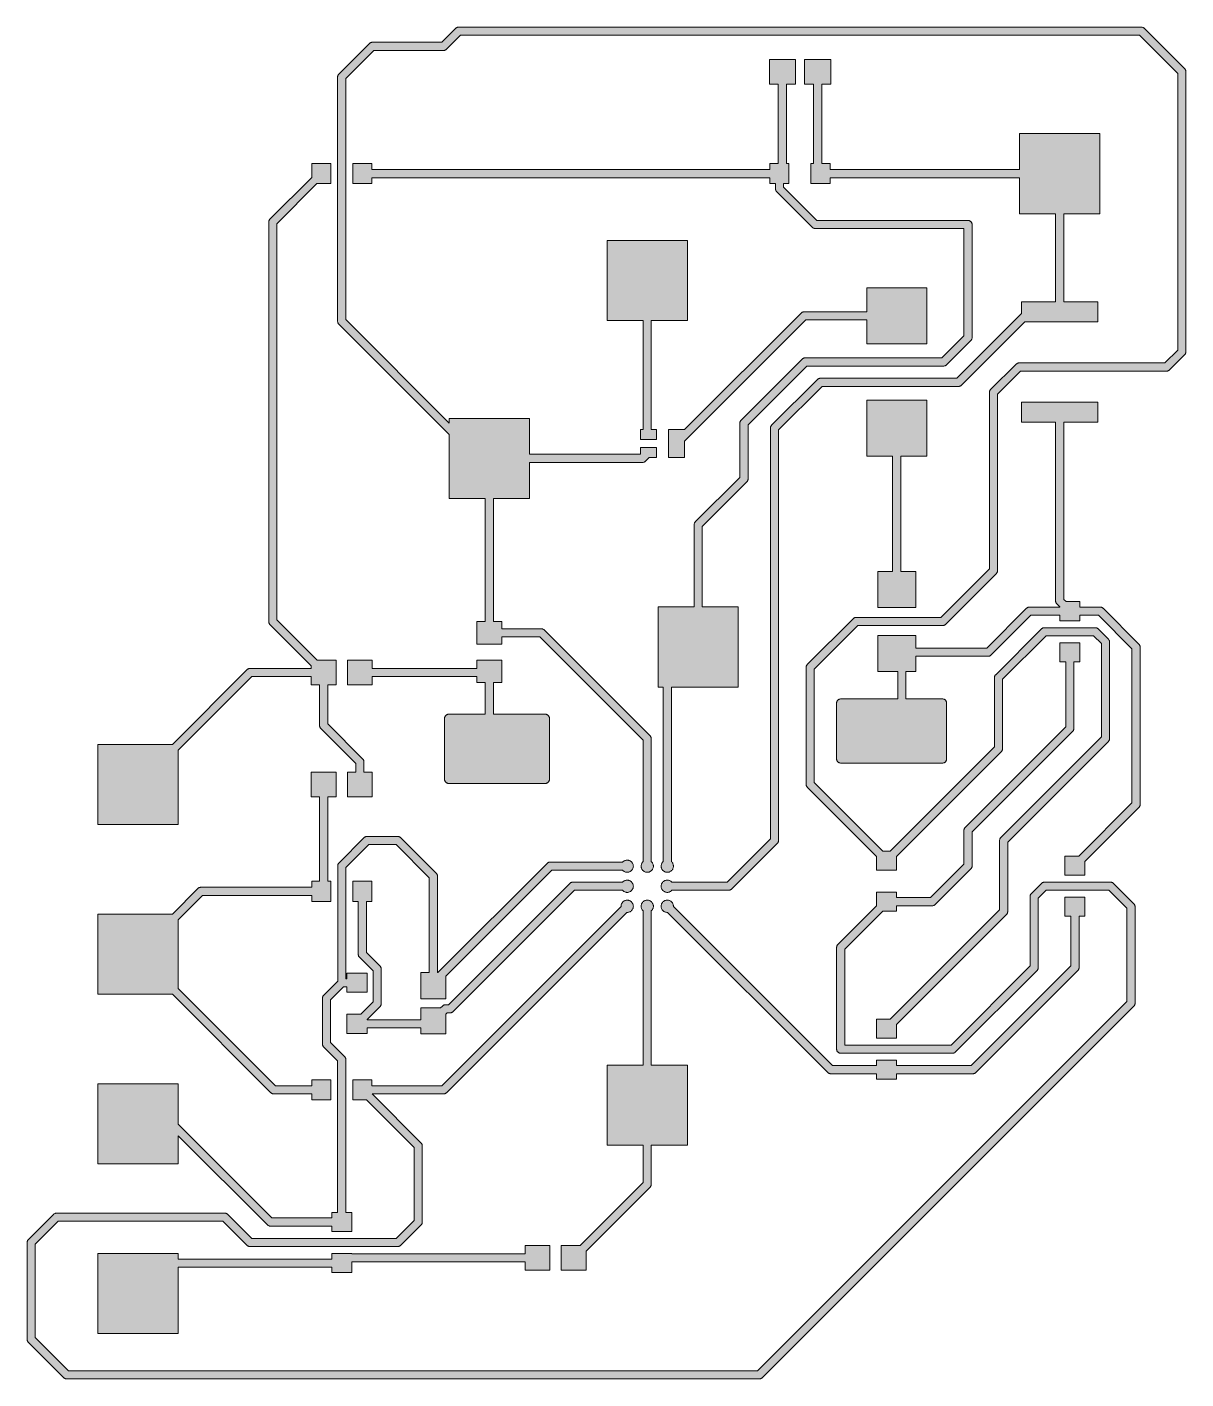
# Model space of a CAD drawing. Header units: millimetres. Extents: x 0 to 28.9, y 0 to 33.7.
import ezdxf

# ---------------------------------------------------------------- set-up
doc = ezdxf.new("R2010")
doc.units = ezdxf.units.MM
doc.header["$MEASUREMENT"] = 0
doc.layers.add('Layer 1', color=7, linetype='Continuous', lineweight=0)

# ---------------------------------------------------------------- blocks, each defined once
blk = doc.blocks.new('Block_1')
at = {"layer": 'Layer 1', "true_color": 0x66cc99, "transparency": 33554585}
h = blk.add_hatch(color=113, dxfattribs=at)
edge = h.paths.add_edge_path()
edge.add_spline(control_points=[(10.532, 23.564), (10.532, 23.564), (10.532, 23.564), (10.532, 23.564), (10.532, 23.564), (10.532, 23.564), (10.532, 23.564), (10.532, 23.564), (10.532, 23.564), (10.532, 23.564), (10.532, 23.564), (10.532, 23.564), (10.532, 23.564), (10.532, 23.564), (10.532, 23.564), (10.532, 23.564), (10.532, 23.564), (10.532, 23.564), (10.532, 23.564), (10.532, 23.564), (10.532, 23.564), (10.532, 23.564), (10.532, 23.564), (10.532, 23.564), (10.532, 23.564), (10.532, 23.564), (7.777, 26.319), (7.777, 26.319), (7.777, 26.319), (7.777, 26.319), (7.777, 26.319), (7.777, 26.319), (7.77, 26.326), (7.77, 26.326), (7.77, 26.326), (7.77, 26.326), (7.77, 26.326), (7.77, 26.326), (7.764, 26.334), (7.764, 26.334), (7.764, 26.334), (7.764, 26.334), (7.764, 26.334), (7.764, 26.334), (7.759, 26.343), (7.759, 26.343), (7.759, 26.343), (7.759, 26.343), (7.759, 26.343), (7.759, 26.343), (7.755, 26.352), (7.755, 26.352), (7.755, 26.352), (7.755, 26.352), (7.755, 26.352), (7.755, 26.352), (7.751, 26.361), (7.751, 26.361), (7.751, 26.361), (7.751, 26.361), (7.751, 26.361), (7.751, 26.361), (7.749, 26.371), (7.749, 26.371), (7.749, 26.371), (7.749, 26.371), (7.749, 26.371), (7.749, 26.371), (7.747, 26.381), (7.747, 26.381), (7.747, 26.381), (7.747, 26.381), (7.747, 26.381), (7.747, 26.381), (7.747, 26.391), (7.747, 26.391), (7.747, 26.391), (7.747, 26.391), (7.747, 26.391), (7.747, 26.391), (7.747, 32.487), (7.747, 32.487), (7.747, 32.487), (7.747, 32.487), (7.747, 32.487), (7.747, 32.487), (7.747, 32.497), (7.747, 32.497), (7.747, 32.497), (7.747, 32.497), (7.747, 32.497), (7.747, 32.497), (7.749, 32.506), (7.749, 32.506), (7.749, 32.506), (7.749, 32.506), (7.749, 32.506), (7.749, 32.506), (7.751, 32.516), (7.751, 32.516), (7.751, 32.516), (7.751, 32.516), (7.751, 32.516), (7.751, 32.516), (7.755, 32.525), (7.755, 32.525), (7.755, 32.525), (7.755, 32.525), (7.755, 32.525), (7.755, 32.525), (7.759, 32.534), (7.759, 32.534), (7.759, 32.534), (7.759, 32.534), (7.759, 32.534), (7.759, 32.534), (7.764, 32.543), (7.764, 32.543), (7.764, 32.543), (7.764, 32.543), (7.764, 32.543), (7.764, 32.543), (7.77, 32.551), (7.77, 32.551), (7.77, 32.551), (7.77, 32.551), (7.77, 32.551), (7.77, 32.551), (7.777, 32.558), (7.777, 32.558), (7.777, 32.558), (7.777, 32.558), (7.777, 32.558), (7.777, 32.558), (8.539, 33.32), (8.539, 33.32), (8.539, 33.32), (8.539, 33.32), (8.539, 33.32), (8.539, 33.32), (8.546, 33.327), (8.546, 33.327), (8.546, 33.327), (8.546, 33.327), (8.546, 33.327), (8.546, 33.327), (8.554, 33.333), (8.554, 33.333), (8.554, 33.333), (8.554, 33.333), (8.554, 33.333), (8.554, 33.333), (8.563, 33.338), (8.563, 33.338), (8.563, 33.338), (8.563, 33.338), (8.563, 33.338), (8.563, 33.338), (8.572, 33.342), (8.572, 33.342), (8.572, 33.342), (8.572, 33.342), (8.572, 33.342), (8.572, 33.342), (8.581, 33.346), (8.581, 33.346), (8.581, 33.346), (8.581, 33.346), (8.581, 33.346), (8.581, 33.346), (8.591, 33.348), (8.591, 33.348), (8.591, 33.348), (8.591, 33.348), (8.591, 33.348), (8.591, 33.348), (8.601, 33.35), (8.601, 33.35), (8.601, 33.35), (8.601, 33.35), (8.601, 33.35), (8.601, 33.35), (8.611, 33.35), (8.611, 33.35), (8.611, 33.35), (8.611, 33.35), (8.611, 33.35), (8.611, 33.35), (10.347, 33.35), (10.347, 33.35), (10.347, 33.35), (10.347, 33.35), (10.347, 33.35), (10.347, 33.35), (10.347, 33.35), (10.347, 33.35), (10.347, 33.35), (10.347, 33.35), (10.347, 33.35), (10.347, 33.35), (10.347, 33.35), (10.347, 33.35), (10.347, 33.35), (10.347, 33.35), (10.347, 33.35), (10.347, 33.35), (10.347, 33.35), (10.347, 33.35), (10.347, 33.35), (10.347, 33.35), (10.347, 33.35), (10.347, 33.35), (10.347, 33.35), (10.347, 33.35), (10.347, 33.35), (10.698, 33.701), (10.698, 33.701), (10.698, 33.701), (10.698, 33.701), (10.698, 33.701), (10.698, 33.701), (10.705, 33.708), (10.705, 33.708), (10.705, 33.708), (10.705, 33.708), (10.705, 33.708), (10.705, 33.708), (10.713, 33.714), (10.713, 33.714), (10.713, 33.714), (10.713, 33.714), (10.713, 33.714), (10.713, 33.714), (10.722, 33.719), (10.722, 33.719), (10.722, 33.719), (10.722, 33.719), (10.722, 33.719), (10.722, 33.719), (10.731, 33.723), (10.731, 33.723), (10.731, 33.723), (10.731, 33.723), (10.731, 33.723), (10.731, 33.723), (10.74, 33.727), (10.74, 33.727), (10.74, 33.727), (10.74, 33.727), (10.74, 33.727), (10.74, 33.727), (10.75, 33.729), (10.75, 33.729), (10.75, 33.729), (10.75, 33.729), (10.75, 33.729), (10.75, 33.729), (10.76, 33.731), (10.76, 33.731), (10.76, 33.731), (10.76, 33.731), (10.76, 33.731), (10.76, 33.731), (10.77, 33.731), (10.77, 33.731), (10.77, 33.731), (10.77, 33.731), (10.77, 33.731), (10.77, 33.731), (27.788, 33.731), (27.788, 33.731), (27.788, 33.731), (27.788, 33.731), (27.788, 33.731), (27.788, 33.731), (27.798, 33.731), (27.798, 33.731), (27.798, 33.731), (27.798, 33.731), (27.798, 33.731), (27.798, 33.731), (27.807, 33.729), (27.807, 33.729), (27.807, 33.729), (27.807, 33.729), (27.807, 33.729), (27.807, 33.729), (27.817, 33.727), (27.817, 33.727), (27.817, 33.727), (27.817, 33.727), (27.817, 33.727), (27.817, 33.727), (27.826, 33.723), (27.826, 33.723), (27.826, 33.723), (27.826, 33.723), (27.826, 33.723), (27.826, 33.723), (27.835, 33.719), (27.835, 33.719), (27.835, 33.719), (27.835, 33.719), (27.835, 33.719), (27.835, 33.719), (27.844, 33.714), (27.844, 33.714), (27.844, 33.714), (27.844, 33.714), (27.844, 33.714), (27.844, 33.714), (27.852, 33.708), (27.852, 33.708), (27.852, 33.708), (27.852, 33.708), (27.852, 33.708), (27.852, 33.708), (27.859, 33.701), (27.859, 33.701), (27.859, 33.701), (27.859, 33.701), (27.859, 33.701), (27.859, 33.701), (28.875, 32.685), (28.875, 32.685), (28.875, 32.685), (28.875, 32.685), (28.875, 32.685), (28.875, 32.685), (28.882, 32.678), (28.882, 32.678), (28.882, 32.678), (28.882, 32.678), (28.882, 32.678), (28.882, 32.678), (28.888, 32.67), (28.888, 32.67), (28.888, 32.67), (28.888, 32.67), (28.888, 32.67), (28.888, 32.67), (28.893, 32.661), (28.893, 32.661), (28.893, 32.661), (28.893, 32.661), (28.893, 32.661), (28.893, 32.661), (28.897, 32.652), (28.897, 32.652), (28.897, 32.652), (28.897, 32.652), (28.897, 32.652), (28.897, 32.652), (28.901, 32.643), (28.901, 32.643), (28.901, 32.643), (28.901, 32.643), (28.901, 32.643), (28.901, 32.643), (28.903, 32.633), (28.903, 32.633), (28.903, 32.633), (28.903, 32.633), (28.903, 32.633), (28.903, 32.633), (28.905, 32.624), (28.905, 32.624), (28.905, 32.624), (28.905, 32.624), (28.905, 32.624), (28.905, 32.624), (28.905, 32.614), (28.905, 32.614), (28.905, 32.614), (28.905, 32.614), (28.905, 32.614), (28.905, 32.614), (28.905, 25.629), (28.905, 25.629), (28.905, 25.629), (28.905, 25.629), (28.905, 25.629), (28.905, 25.629), (28.905, 25.619), (28.905, 25.619), (28.905, 25.619), (28.905, 25.619), (28.905, 25.619), (28.905, 25.619), (28.903, 25.609), (28.903, 25.609), (28.903, 25.609), (28.903, 25.609), (28.903, 25.609), (28.903, 25.609), (28.901, 25.599), (28.901, 25.599), (28.901, 25.599), (28.901, 25.599), (28.901, 25.599), (28.901, 25.599), (28.897, 25.59), (28.897, 25.59), (28.897, 25.59), (28.897, 25.59), (28.897, 25.59), (28.897, 25.59), (28.893, 25.581), (28.893, 25.581), (28.893, 25.581), (28.893, 25.581), (28.893, 25.581), (28.893, 25.581), (28.888, 25.572), (28.888, 25.572), (28.888, 25.572), (28.888, 25.572), (28.888, 25.572), (28.888, 25.572), (28.882, 25.564), (28.882, 25.564), (28.882, 25.564), (28.882, 25.564), (28.882, 25.564), (28.882, 25.564), (28.875, 25.557), (28.875, 25.557), (28.875, 25.557), (28.875, 25.557), (28.875, 25.557), (28.875, 25.557), (28.494, 25.176), (28.494, 25.176), (28.494, 25.176), (28.494, 25.176), (28.494, 25.176), (28.494, 25.176), (28.487, 25.169), (28.487, 25.169), (28.487, 25.169), (28.487, 25.169), (28.487, 25.169), (28.487, 25.169), (28.479, 25.163), (28.479, 25.163), (28.479, 25.163), (28.479, 25.163), (28.479, 25.163), (28.479, 25.163), (28.47, 25.158), (28.47, 25.158), (28.47, 25.158), (28.47, 25.158), (28.47, 25.158), (28.47, 25.158), (28.461, 25.154), (28.461, 25.154), (28.461, 25.154), (28.461, 25.154), (28.461, 25.154), (28.461, 25.154), (28.452, 25.15), (28.452, 25.15), (28.452, 25.15), (28.452, 25.15), (28.452, 25.15), (28.452, 25.15), (28.442, 25.148), (28.442, 25.148), (28.442, 25.148), (28.442, 25.148), (28.442, 25.148), (28.442, 25.148), (28.433, 25.146), (28.433, 25.146), (28.433, 25.146), (28.433, 25.146), (28.433, 25.146), (28.433, 25.146), (28.423, 25.146), (28.423, 25.146), (28.423, 25.146), (28.423, 25.146), (28.423, 25.146), (28.423, 25.146), (24.782, 25.146), (24.782, 25.146), (24.782, 25.146), (24.782, 25.146), (24.782, 25.146), (24.782, 25.146), (24.782, 25.146), (24.782, 25.146), (24.782, 25.146), (24.782, 25.146), (24.782, 25.146), (24.782, 25.146), (24.782, 25.146), (24.782, 25.146), (24.782, 25.146), (24.782, 25.146), (24.782, 25.146), (24.782, 25.146), (24.782, 25.146), (24.782, 25.146), (24.782, 25.146), (24.782, 25.146), (24.782, 25.146), (24.782, 25.146), (24.782, 25.146), (24.782, 25.146), (24.782, 25.146), (24.206, 24.571), (24.206, 24.571), (24.206, 24.571), (24.206, 24.571), (24.206, 24.571), (24.206, 24.571), (24.206, 24.571), (24.206, 24.571), (24.206, 24.571), (24.206, 24.571), (24.206, 24.571), (24.206, 24.571), (24.206, 24.571), (24.206, 24.571), (24.206, 24.571), (24.206, 24.571), (24.206, 24.571), (24.206, 24.571), (24.206, 24.571), (24.206, 24.571), (24.206, 24.571), (24.206, 24.571), (24.206, 24.571), (24.206, 24.571), (24.206, 24.571), (24.206, 24.571), (24.206, 24.571), (24.206, 20.168), (24.206, 20.168), (24.206, 20.168), (24.206, 20.168), (24.206, 20.168), (24.206, 20.168), (24.206, 20.158), (24.206, 20.158), (24.206, 20.158), (24.206, 20.158), (24.206, 20.158), (24.206, 20.158), (24.204, 20.148), (24.204, 20.148), (24.204, 20.148), (24.204, 20.148), (24.204, 20.148), (24.204, 20.148), (24.202, 20.138), (24.202, 20.138), (24.202, 20.138), (24.202, 20.138), (24.202, 20.138), (24.202, 20.138), (24.198, 20.129), (24.198, 20.129), (24.198, 20.129), (24.198, 20.129), (24.198, 20.129), (24.198, 20.129), (24.194, 20.12), (24.194, 20.12), (24.194, 20.12), (24.194, 20.12), (24.194, 20.12), (24.194, 20.12), (24.189, 20.111), (24.189, 20.111), (24.189, 20.111), (24.189, 20.111), (24.189, 20.111), (24.189, 20.111), (24.183, 20.103), (24.183, 20.103), (24.183, 20.103), (24.183, 20.103), (24.183, 20.103), (24.183, 20.103), (24.176, 20.096), (24.176, 20.096), (24.176, 20.096), (24.176, 20.096), (24.176, 20.096), (24.176, 20.096), (22.906, 18.826), (22.906, 18.826), (22.906, 18.826), (22.906, 18.826), (22.906, 18.826), (22.906, 18.826), (22.899, 18.819), (22.899, 18.819), (22.899, 18.819), (22.899, 18.819), (22.899, 18.819), (22.899, 18.819), (22.891, 18.813), (22.891, 18.813), (22.891, 18.813), (22.891, 18.813), (22.891, 18.813), (22.891, 18.813), (22.882, 18.808), (22.882, 18.808), (22.882, 18.808), (22.882, 18.808), (22.882, 18.808), (22.882, 18.808), (22.873, 18.804), (22.873, 18.804), (22.873, 18.804), (22.873, 18.804), (22.873, 18.804), (22.873, 18.804), (22.864, 18.8), (22.864, 18.8), (22.864, 18.8), (22.864, 18.8), (22.864, 18.8), (22.864, 18.8), (22.854, 18.798), (22.854, 18.798), (22.854, 18.798), (22.854, 18.798), (22.854, 18.798), (22.854, 18.798), (22.845, 18.796), (22.845, 18.796), (22.845, 18.796), (22.845, 18.796), (22.845, 18.796), (22.845, 18.796), (22.835, 18.796), (22.835, 18.796), (22.835, 18.796), (22.835, 18.796), (22.835, 18.796), (22.835, 18.796), (20.718, 18.796), (20.718, 18.796), (20.718, 18.796), (20.718, 18.796), (20.718, 18.796), (20.718, 18.796), (20.718, 18.796), (20.718, 18.796), (20.718, 18.796), (20.718, 18.796), (20.718, 18.796), (20.718, 18.796), (20.718, 18.796), (20.718, 18.796), (20.718, 18.796), (20.718, 18.796), (20.718, 18.796), (20.718, 18.796), (20.718, 18.796), (20.718, 18.796), (20.718, 18.796), (20.718, 18.796), (20.718, 18.796), (20.718, 18.796), (20.718, 18.796), (20.718, 18.796), (20.718, 18.796), (19.634, 17.713), (19.634, 17.713), (19.634, 17.713), (19.634, 17.713), (19.634, 17.713), (19.634, 17.713), (19.634, 17.713), (19.634, 17.713), (19.634, 17.713), (19.634, 17.713), (19.634, 17.713), (19.634, 17.713), (19.634, 17.713), (19.634, 17.713), (19.634, 17.713), (19.634, 17.713), (19.634, 17.713), (19.634, 17.713), (19.634, 17.713), (19.634, 17.713), (19.634, 17.713), (19.634, 17.713), (19.634, 17.713), (19.634, 17.713), (19.634, 17.713), (19.634, 17.713), (19.634, 17.713), (19.634, 14.88), (19.634, 14.88), (19.634, 14.88), (19.634, 14.88), (19.634, 14.88), (19.634, 14.88), (19.634, 14.88), (19.634, 14.88), (19.634, 14.88), (19.634, 14.88), (19.634, 14.88), (19.634, 14.88), (19.634, 14.88), (19.634, 14.88), (19.634, 14.88), (19.634, 14.88), (19.634, 14.88), (19.634, 14.88), (19.634, 14.88), (19.634, 14.88), (19.634, 14.88), (19.634, 14.88), (19.634, 14.88), (19.634, 14.88), (19.634, 14.88), (19.634, 14.88), (19.634, 14.88), (21.344, 13.171), (21.344, 13.171), (21.344, 13.171), (21.344, 13.171), (21.344, 13.171), (21.344, 13.171), (21.344, 13.171), (21.344, 13.171), (21.344, 13.171), (21.344, 13.171), (21.344, 13.171), (21.344, 13.171), (21.344, 13.171), (21.344, 13.171), (21.344, 13.171), (21.344, 13.171), (21.344, 13.171), (21.344, 13.171), (21.344, 13.171), (21.344, 13.171), (21.344, 13.171), (21.344, 13.171), (21.344, 13.171), (21.344, 13.171), (21.344, 13.171), (21.344, 13.171), (21.344, 13.171), (21.531, 13.171), (21.531, 13.171), (21.531, 13.171), (21.531, 13.171), (21.531, 13.171), (21.531, 13.171), (21.531, 13.171), (21.531, 13.171), (21.531, 13.171), (21.531, 13.171), (21.531, 13.171), (21.531, 13.171), (21.531, 13.171), (21.531, 13.171), (21.531, 13.171), (21.531, 13.171), (21.531, 13.171), (21.531, 13.171), (21.531, 13.171), (21.531, 13.171), (21.531, 13.171), (21.531, 13.171), (21.531, 13.171), (21.531, 13.171), (21.531, 13.171), (21.531, 13.171), (21.531, 13.171), (24.13, 15.769), (24.13, 15.769), (24.13, 15.769), (24.13, 15.769), (24.13, 15.769), (24.13, 15.769), (24.13, 15.769), (24.13, 15.769), (24.13, 15.769), (24.13, 15.769), (24.13, 15.769), (24.13, 15.769), (24.13, 15.769), (24.13, 15.769), (24.13, 15.769), (24.13, 15.769), (24.13, 15.769), (24.13, 15.769), (24.13, 15.769), (24.13, 15.769), (24.13, 15.769), (24.13, 15.769), (24.13, 15.769), (24.13, 15.769), (24.13, 15.769), (24.13, 15.769), (24.13, 15.769), (24.13, 17.501), (24.13, 17.501), (24.13, 17.501), (24.13, 17.501), (24.13, 17.501), (24.13, 17.501), (24.13, 17.511), (24.13, 17.511), (24.13, 17.511), (24.13, 17.511), (24.13, 17.511), (24.13, 17.511), (24.132, 17.52), (24.132, 17.52), (24.132, 17.52), (24.132, 17.52), (24.132, 17.52), (24.132, 17.52), (24.134, 17.53), (24.134, 17.53), (24.134, 17.53), (24.134, 17.53), (24.134, 17.53), (24.134, 17.53), (24.138, 17.539), (24.138, 17.539), (24.138, 17.539), (24.138, 17.539), (24.138, 17.539), (24.138, 17.539), (24.142, 17.548), (24.142, 17.548), (24.142, 17.548), (24.142, 17.548), (24.142, 17.548), (24.142, 17.548), (24.147, 17.557), (24.147, 17.557), (24.147, 17.557), (24.147, 17.557), (24.147, 17.557), (24.147, 17.557), (24.153, 17.565), (24.153, 17.565), (24.153, 17.565), (24.153, 17.565), (24.153, 17.565), (24.153, 17.565), (24.16, 17.572), (24.16, 17.572), (24.16, 17.572), (24.16, 17.572), (24.16, 17.572), (24.16, 17.572), (25.303, 18.715), (25.303, 18.715), (25.303, 18.715), (25.303, 18.715), (25.303, 18.715), (25.303, 18.715), (25.31, 18.722), (25.31, 18.722), (25.31, 18.722), (25.31, 18.722), (25.31, 18.722), (25.31, 18.722), (25.318, 18.728), (25.318, 18.728), (25.318, 18.728), (25.318, 18.728), (25.318, 18.728), (25.318, 18.728), (25.327, 18.733), (25.327, 18.733), (25.327, 18.733), (25.327, 18.733), (25.327, 18.733), (25.327, 18.733), (25.336, 18.737), (25.336, 18.737), (25.336, 18.737), (25.336, 18.737), (25.336, 18.737), (25.336, 18.737), (25.345, 18.741), (25.345, 18.741), (25.345, 18.741), (25.345, 18.741), (25.345, 18.741), (25.345, 18.741), (25.355, 18.743), (25.355, 18.743), (25.355, 18.743), (25.355, 18.743), (25.355, 18.743), (25.355, 18.743), (25.365, 18.745), (25.365, 18.745), (25.365, 18.745), (25.365, 18.745), (25.365, 18.745), (25.365, 18.745), (25.375, 18.745), (25.375, 18.745), (25.375, 18.745), (25.375, 18.745), (25.375, 18.745), (25.375, 18.745), (26.645, 18.745), (26.645, 18.745), (26.645, 18.745), (26.645, 18.745), (26.645, 18.745), (26.645, 18.745), (26.655, 18.745), (26.655, 18.745), (26.655, 18.745), (26.655, 18.745), (26.655, 18.745), (26.655, 18.745), (26.664, 18.743), (26.664, 18.743), (26.664, 18.743), (26.664, 18.743), (26.664, 18.743), (26.664, 18.743), (26.674, 18.741), (26.674, 18.741), (26.674, 18.741), (26.674, 18.741), (26.674, 18.741), (26.674, 18.741), (26.683, 18.737), (26.683, 18.737), (26.683, 18.737), (26.683, 18.737), (26.683, 18.737), (26.683, 18.737), (26.692, 18.733), (26.692, 18.733), (26.692, 18.733), (26.692, 18.733), (26.692, 18.733), (26.692, 18.733), (26.701, 18.728), (26.701, 18.728), (26.701, 18.728), (26.701, 18.728), (26.701, 18.728), (26.701, 18.728), (26.709, 18.722), (26.709, 18.722), (26.709, 18.722), (26.709, 18.722), (26.709, 18.722), (26.709, 18.722), (26.716, 18.715), (26.716, 18.715), (26.716, 18.715), (26.716, 18.715), (26.716, 18.715), (26.716, 18.715), (26.97, 18.461), (26.97, 18.461), (26.97, 18.461), (26.97, 18.461), (26.97, 18.461), (26.97, 18.461), (26.977, 18.454), (26.977, 18.454), (26.977, 18.454), (26.977, 18.454), (26.977, 18.454), (26.977, 18.454), (26.983, 18.446), (26.983, 18.446), (26.983, 18.446), (26.983, 18.446), (26.983, 18.446), (26.983, 18.446), (26.988, 18.437), (26.988, 18.437), (26.988, 18.437), (26.988, 18.437), (26.988, 18.437), (26.988, 18.437), (26.992, 18.428), (26.992, 18.428), (26.992, 18.428), (26.992, 18.428), (26.992, 18.428), (26.992, 18.428), (26.996, 18.419), (26.996, 18.419), (26.996, 18.419), (26.996, 18.419), (26.996, 18.419), (26.996, 18.419), (26.998, 18.409), (26.998, 18.409), (26.998, 18.409), (26.998, 18.409), (26.998, 18.409), (26.998, 18.409), (27, 18.4), (27, 18.4), (27, 18.4), (27, 18.4), (27, 18.4), (27, 18.4), (27, 18.39), (27, 18.39), (27, 18.39), (27, 18.39), (27, 18.39), (27, 18.39), (27, 15.977), (27, 15.977), (27, 15.977), (27, 15.977), (27, 15.977), (27, 15.977), (27, 15.967), (27, 15.967), (27, 15.967), (27, 15.967), (27, 15.967), (27, 15.967), (26.998, 15.957), (26.998, 15.957), (26.998, 15.957), (26.998, 15.957), (26.998, 15.957), (26.998, 15.957), (26.996, 15.947), (26.996, 15.947), (26.996, 15.947), (26.996, 15.947), (26.996, 15.947), (26.996, 15.947), (26.992, 15.938), (26.992, 15.938), (26.992, 15.938), (26.992, 15.938), (26.992, 15.938), (26.992, 15.938), (26.988, 15.929), (26.988, 15.929), (26.988, 15.929), (26.988, 15.929), (26.988, 15.929), (26.988, 15.929), (26.983, 15.92), (26.983, 15.92), (26.983, 15.92), (26.983, 15.92), (26.983, 15.92), (26.983, 15.92), (26.977, 15.912), (26.977, 15.912), (26.977, 15.912), (26.977, 15.912), (26.977, 15.912), (26.977, 15.912), (26.97, 15.905), (26.97, 15.905), (26.97, 15.905), (26.97, 15.905), (26.97, 15.905), (26.97, 15.905), (24.46, 13.395), (24.46, 13.395), (24.46, 13.395), (24.46, 13.395), (24.46, 13.395), (24.46, 13.395), (24.46, 13.395), (24.46, 13.395), (24.46, 13.395), (24.46, 13.395), (24.46, 13.395), (24.46, 13.395), (24.46, 13.395), (24.46, 13.395), (24.46, 13.395), (24.46, 13.395), (24.46, 13.395), (24.46, 13.395), (24.46, 13.395), (24.46, 13.395), (24.46, 13.395), (24.46, 13.395), (24.46, 13.395), (24.46, 13.395), (24.46, 13.395), (24.46, 13.395), (24.46, 13.395), (24.46, 11.663), (24.46, 11.663), (24.46, 11.663), (24.46, 11.663), (24.46, 11.663), (24.46, 11.663), (24.46, 11.653), (24.46, 11.653), (24.46, 11.653), (24.46, 11.653), (24.46, 11.653), (24.46, 11.653), (24.458, 11.643), (24.458, 11.643), (24.458, 11.643), (24.458, 11.643), (24.458, 11.643), (24.458, 11.643), (24.456, 11.633), (24.456, 11.633), (24.456, 11.633), (24.456, 11.633), (24.456, 11.633), (24.456, 11.633), (24.452, 11.624), (24.452, 11.624), (24.452, 11.624), (24.452, 11.624), (24.452, 11.624), (24.452, 11.624), (24.448, 11.615), (24.448, 11.615), (24.448, 11.615), (24.448, 11.615), (24.448, 11.615), (24.448, 11.615), (24.443, 11.606), (24.443, 11.606), (24.443, 11.606), (24.443, 11.606), (24.443, 11.606), (24.443, 11.606), (24.437, 11.598), (24.437, 11.598), (24.437, 11.598), (24.437, 11.598), (24.437, 11.598), (24.437, 11.598), (24.43, 11.591), (24.43, 11.591), (24.43, 11.591), (24.43, 11.591), (24.43, 11.591), (24.43, 11.591), (21.688, 8.848), (21.688, 8.848), (21.688, 8.848), (21.688, 8.848), (21.688, 8.848), (21.688, 8.848), (21.688, 8.848), (21.688, 8.848), (21.688, 8.848), (21.688, 8.848), (21.688, 8.848), (21.688, 8.848), (21.688, 8.848), (21.688, 8.848), (21.688, 8.848), (21.688, 8.848), (21.688, 8.848), (21.688, 8.848), (21.688, 8.848), (21.688, 8.848), (21.688, 8.848), (21.688, 8.848), (21.688, 8.848), (21.688, 8.848), (21.688, 8.848), (21.688, 8.848), (21.688, 8.848), (21.688, 8.504), (21.688, 8.504), (21.688, 8.504), (21.688, 8.504), (21.688, 8.504), (21.688, 8.504), (21.688, 8.504), (21.688, 8.504), (21.688, 8.504), (21.188, 8.504), (21.188, 8.504), (21.188, 8.504), (21.188, 8.504), (21.188, 8.504), (21.188, 8.504), (21.188, 8.504), (21.188, 8.504), (21.188, 8.504), (21.188, 8.979), (21.188, 8.979), (21.188, 8.979), (21.188, 8.979), (21.188, 8.979), (21.188, 8.979), (21.188, 8.979), (21.188, 8.979), (21.188, 8.979), (21.531, 8.979), (21.531, 8.979), (21.531, 8.979), (21.531, 8.979), (21.531, 8.979), (21.531, 8.979), (21.531, 8.979), (21.531, 8.979), (21.531, 8.979), (21.531, 8.979), (21.531, 8.979), (21.531, 8.979), (21.531, 8.979), (21.531, 8.979), (21.531, 8.979), (21.531, 8.979), (21.531, 8.979), (21.531, 8.979), (21.531, 8.979), (21.531, 8.979), (21.531, 8.979), (21.531, 8.979), (21.531, 8.979), (21.531, 8.979), (21.531, 8.979), (21.531, 8.979), (21.531, 8.979), (24.257, 11.705), (24.257, 11.705), (24.257, 11.705), (24.257, 11.705), (24.257, 11.705), (24.257, 11.705), (24.257, 11.705), (24.257, 11.705), (24.257, 11.705), (24.257, 11.705), (24.257, 11.705), (24.257, 11.705), (24.257, 11.705), (24.257, 11.705), (24.257, 11.705), (24.257, 11.705), (24.257, 11.705), (24.257, 11.705), (24.257, 11.705), (24.257, 11.705), (24.257, 11.705), (24.257, 11.705), (24.257, 11.705), (24.257, 11.705), (24.257, 11.705), (24.257, 11.705), (24.257, 11.705), (24.257, 13.437), (24.257, 13.437), (24.257, 13.437), (24.257, 13.437), (24.257, 13.437), (24.257, 13.437), (24.257, 13.447), (24.257, 13.447), (24.257, 13.447), (24.257, 13.447), (24.257, 13.447), (24.257, 13.447), (24.259, 13.456), (24.259, 13.456), (24.259, 13.456), (24.259, 13.456), (24.259, 13.456), (24.259, 13.456), (24.261, 13.466), (24.261, 13.466), (24.261, 13.466), (24.261, 13.466), (24.261, 13.466), (24.261, 13.466), (24.265, 13.475), (24.265, 13.475), (24.265, 13.475), (24.265, 13.475), (24.265, 13.475), (24.265, 13.475), (24.269, 13.484), (24.269, 13.484), (24.269, 13.484), (24.269, 13.484), (24.269, 13.484), (24.269, 13.484), (24.274, 13.493), (24.274, 13.493), (24.274, 13.493), (24.274, 13.493), (24.274, 13.493), (24.274, 13.493), (24.28, 13.501), (24.28, 13.501), (24.28, 13.501), (24.28, 13.501), (24.28, 13.501), (24.28, 13.501), (24.287, 13.508), (24.287, 13.508), (24.287, 13.508), (24.287, 13.508), (24.287, 13.508), (24.287, 13.508), (26.797, 16.019), (26.797, 16.019), (26.797, 16.019), (26.797, 16.019), (26.797, 16.019), (26.797, 16.019), (26.797, 16.019), (26.797, 16.019), (26.797, 16.019), (26.797, 16.019), (26.797, 16.019), (26.797, 16.019), (26.797, 16.019), (26.797, 16.019), (26.797, 16.019), (26.797, 16.019), (26.797, 16.019), (26.797, 16.019), (26.797, 16.019), (26.797, 16.019), (26.797, 16.019), (26.797, 16.019), (26.797, 16.019), (26.797, 16.019), (26.797, 16.019), (26.797, 16.019), (26.797, 16.019), (26.797, 18.348), (26.797, 18.348), (26.797, 18.348), (26.797, 18.348), (26.797, 18.348), (26.797, 18.348), (26.797, 18.348), (26.797, 18.348), (26.797, 18.348), (26.797, 18.348), (26.797, 18.348), (26.797, 18.348), (26.797, 18.348), (26.797, 18.348), (26.797, 18.348), (26.797, 18.348), (26.797, 18.348), (26.797, 18.348), (26.797, 18.348), (26.797, 18.348), (26.797, 18.348), (26.797, 18.348), (26.797, 18.348), (26.797, 18.348), (26.797, 18.348), (26.797, 18.348), (26.797, 18.348), (26.603, 18.542), (26.603, 18.542), (26.603, 18.542), (26.603, 18.542), (26.603, 18.542), (26.603, 18.542), (26.603, 18.542), (26.603, 18.542), (26.603, 18.542), (26.603, 18.542), (26.603, 18.542), (26.603, 18.542), (26.603, 18.542), (26.603, 18.542), (26.603, 18.542), (26.603, 18.542), (26.603, 18.542), (26.603, 18.542), (26.603, 18.542), (26.603, 18.542), (26.603, 18.542), (26.603, 18.542), (26.603, 18.542), (26.603, 18.542), (26.603, 18.542), (26.603, 18.542), (26.603, 18.542), (25.417, 18.542), (25.417, 18.542), (25.417, 18.542), (25.417, 18.542), (25.417, 18.542), (25.417, 18.542), (25.417, 18.542), (25.417, 18.542), (25.417, 18.542), (25.417, 18.542), (25.417, 18.542), (25.417, 18.542), (25.417, 18.542), (25.417, 18.542), (25.417, 18.542), (25.417, 18.542), (25.417, 18.542), (25.417, 18.542), (25.417, 18.542), (25.417, 18.542), (25.417, 18.542), (25.417, 18.542), (25.417, 18.542), (25.417, 18.542), (25.417, 18.542), (25.417, 18.542), (25.417, 18.542), (24.333, 17.459), (24.333, 17.459), (24.333, 17.459), (24.333, 17.459), (24.333, 17.459), (24.333, 17.459), (24.333, 17.459), (24.333, 17.459), (24.333, 17.459), (24.333, 17.459), (24.333, 17.459), (24.333, 17.459), (24.333, 17.459), (24.333, 17.459), (24.333, 17.459), (24.333, 17.459), (24.333, 17.459), (24.333, 17.459), (24.333, 17.459), (24.333, 17.459), (24.333, 17.459), (24.333, 17.459), (24.333, 17.459), (24.333, 17.459), (24.333, 17.459), (24.333, 17.459), (24.333, 17.459), (24.333, 15.727), (24.333, 15.727), (24.333, 15.727), (24.333, 15.727), (24.333, 15.727), (24.333, 15.727), (24.333, 15.717), (24.333, 15.717), (24.333, 15.717), (24.333, 15.717), (24.333, 15.717), (24.333, 15.717), (24.331, 15.707), (24.331, 15.707), (24.331, 15.707), (24.331, 15.707), (24.331, 15.707), (24.331, 15.707), (24.329, 15.698), (24.329, 15.698), (24.329, 15.698), (24.329, 15.698), (24.329, 15.698), (24.329, 15.698), (24.325, 15.688), (24.325, 15.688), (24.325, 15.688), (24.325, 15.688), (24.325, 15.688), (24.325, 15.688), (24.321, 15.679), (24.321, 15.679), (24.321, 15.679), (24.321, 15.679), (24.321, 15.679), (24.321, 15.679), (24.316, 15.671), (24.316, 15.671), (24.316, 15.671), (24.316, 15.671), (24.316, 15.671), (24.316, 15.671), (24.31, 15.663), (24.31, 15.663), (24.31, 15.663), (24.31, 15.663), (24.31, 15.663), (24.31, 15.663), (24.303, 15.655), (24.303, 15.655), (24.303, 15.655), (24.303, 15.655), (24.303, 15.655), (24.303, 15.655), (21.688, 13.039), (21.688, 13.039), (21.688, 13.039), (21.688, 13.039), (21.688, 13.039), (21.688, 13.039), (21.688, 13.039), (21.688, 13.039), (21.688, 13.039), (21.688, 13.039), (21.688, 13.039), (21.688, 13.039), (21.688, 13.039), (21.688, 13.039), (21.688, 13.039), (21.688, 13.039), (21.688, 13.039), (21.688, 13.039), (21.688, 13.039), (21.688, 13.039), (21.688, 13.039), (21.688, 13.039), (21.688, 13.039), (21.688, 13.039), (21.688, 13.039), (21.688, 13.039), (21.688, 13.039), (21.688, 12.696), (21.688, 12.696), (21.688, 12.696), (21.688, 12.696), (21.688, 12.696), (21.688, 12.696), (21.688, 12.696), (21.688, 12.696), (21.688, 12.696), (21.188, 12.696), (21.188, 12.696), (21.188, 12.696), (21.188, 12.696), (21.188, 12.696), (21.188, 12.696), (21.188, 12.696), (21.188, 12.696), (21.188, 12.696), (21.188, 13.039), (21.188, 13.039), (21.188, 13.039), (21.188, 13.039), (21.188, 13.039), (21.188, 13.039), (21.188, 13.039), (21.188, 13.039), (21.188, 13.039), (21.188, 13.039), (21.188, 13.039), (21.188, 13.039), (21.188, 13.039), (21.188, 13.039), (21.188, 13.039), (21.188, 13.039), (21.188, 13.039), (21.188, 13.039), (21.188, 13.039), (21.188, 13.039), (21.188, 13.039), (21.188, 13.039), (21.188, 13.039), (21.188, 13.039), (21.188, 13.039), (21.188, 13.039), (21.188, 13.039), (19.461, 14.766), (19.461, 14.766), (19.461, 14.766), (19.461, 14.766), (19.461, 14.766), (19.461, 14.766), (19.454, 14.774), (19.454, 14.774), (19.454, 14.774), (19.454, 14.774), (19.454, 14.774), (19.454, 14.774), (19.448, 14.782), (19.448, 14.782), (19.448, 14.782), (19.448, 14.782), (19.448, 14.782), (19.448, 14.782), (19.443, 14.79), (19.443, 14.79), (19.443, 14.79), (19.443, 14.79), (19.443, 14.79), (19.443, 14.79), (19.439, 14.799), (19.439, 14.799), (19.439, 14.799), (19.439, 14.799), (19.439, 14.799), (19.439, 14.799), (19.435, 14.809), (19.435, 14.809), (19.435, 14.809), (19.435, 14.809), (19.435, 14.809), (19.435, 14.809), (19.433, 14.818), (19.433, 14.818), (19.433, 14.818), (19.433, 14.818), (19.433, 14.818), (19.433, 14.818), (19.431, 14.828), (19.431, 14.828), (19.431, 14.828), (19.431, 14.828), (19.431, 14.828), (19.431, 14.828), (19.431, 14.838), (19.431, 14.838), (19.431, 14.838), (19.431, 14.838), (19.431, 14.838), (19.431, 14.838), (19.431, 17.755), (19.431, 17.755), (19.431, 17.755), (19.431, 17.755), (19.431, 17.755), (19.431, 17.755), (19.431, 17.765), (19.431, 17.765), (19.431, 17.765), (19.431, 17.765), (19.431, 17.765), (19.431, 17.765), (19.433, 17.774), (19.433, 17.774), (19.433, 17.774), (19.433, 17.774), (19.433, 17.774), (19.433, 17.774), (19.435, 17.784), (19.435, 17.784), (19.435, 17.784), (19.435, 17.784), (19.435, 17.784), (19.435, 17.784), (19.439, 17.793), (19.439, 17.793), (19.439, 17.793), (19.439, 17.793), (19.439, 17.793), (19.439, 17.793), (19.443, 17.802), (19.443, 17.802), (19.443, 17.802), (19.443, 17.802), (19.443, 17.802), (19.443, 17.802), (19.448, 17.811), (19.448, 17.811), (19.448, 17.811), (19.448, 17.811), (19.448, 17.811), (19.448, 17.811), (19.454, 17.819), (19.454, 17.819), (19.454, 17.819), (19.454, 17.819), (19.454, 17.819), (19.454, 17.819), (19.461, 17.826), (19.461, 17.826), (19.461, 17.826), (19.461, 17.826), (19.461, 17.826), (19.461, 17.826), (20.604, 18.969), (20.604, 18.969), (20.604, 18.969), (20.604, 18.969), (20.604, 18.969), (20.604, 18.969), (20.611, 18.976), (20.611, 18.976), (20.611, 18.976), (20.611, 18.976), (20.611, 18.976), (20.611, 18.976), (20.619, 18.982), (20.619, 18.982), (20.619, 18.982), (20.619, 18.982), (20.619, 18.982), (20.619, 18.982), (20.628, 18.987), (20.628, 18.987), (20.628, 18.987), (20.628, 18.987), (20.628, 18.987), (20.628, 18.987), (20.637, 18.991), (20.637, 18.991), (20.637, 18.991), (20.637, 18.991), (20.637, 18.991), (20.637, 18.991), (20.646, 18.995), (20.646, 18.995), (20.646, 18.995), (20.646, 18.995), (20.646, 18.995), (20.646, 18.995), (20.656, 18.997), (20.656, 18.997), (20.656, 18.997), (20.656, 18.997), (20.656, 18.997), (20.656, 18.997), (20.666, 18.999), (20.666, 18.999), (20.666, 18.999), (20.666, 18.999), (20.666, 18.999), (20.666, 18.999), (20.676, 18.999), (20.676, 18.999), (20.676, 18.999), (20.676, 18.999), (20.676, 18.999), (20.676, 18.999), (22.793, 18.999), (22.793, 18.999), (22.793, 18.999), (22.793, 18.999), (22.793, 18.999), (22.793, 18.999), (22.793, 18.999), (22.793, 18.999), (22.793, 18.999), (22.793, 18.999), (22.793, 18.999), (22.793, 18.999), (22.793, 18.999), (22.793, 18.999), (22.793, 18.999), (22.793, 18.999), (22.793, 18.999), (22.793, 18.999), (22.793, 18.999), (22.793, 18.999), (22.793, 18.999), (22.793, 18.999), (22.793, 18.999), (22.793, 18.999), (22.793, 18.999), (22.793, 18.999), (22.793, 18.999), (24.003, 20.21), (24.003, 20.21), (24.003, 20.21), (24.003, 20.21), (24.003, 20.21), (24.003, 20.21), (24.003, 20.21), (24.003, 20.21), (24.003, 20.21), (24.003, 20.21), (24.003, 20.21), (24.003, 20.21), (24.003, 20.21), (24.003, 20.21), (24.003, 20.21), (24.003, 20.21), (24.003, 20.21), (24.003, 20.21), (24.003, 20.21), (24.003, 20.21), (24.003, 20.21), (24.003, 20.21), (24.003, 20.21), (24.003, 20.21), (24.003, 20.21), (24.003, 20.21), (24.003, 20.21), (24.003, 24.613), (24.003, 24.613), (24.003, 24.613), (24.003, 24.613), (24.003, 24.613), (24.003, 24.613), (24.003, 24.623), (24.003, 24.623), (24.003, 24.623), (24.003, 24.623), (24.003, 24.623), (24.003, 24.623), (24.005, 24.632), (24.005, 24.632), (24.005, 24.632), (24.005, 24.632), (24.005, 24.632), (24.005, 24.632), (24.007, 24.642), (24.007, 24.642), (24.007, 24.642), (24.007, 24.642), (24.007, 24.642), (24.007, 24.642), (24.011, 24.651), (24.011, 24.651), (24.011, 24.651), (24.011, 24.651), (24.011, 24.651), (24.011, 24.651), (24.015, 24.66), (24.015, 24.66), (24.015, 24.66), (24.015, 24.66), (24.015, 24.66), (24.015, 24.66), (24.02, 24.669), (24.02, 24.669), (24.02, 24.669), (24.02, 24.669), (24.02, 24.669), (24.02, 24.669), (24.026, 24.677), (24.026, 24.677), (24.026, 24.677), (24.026, 24.677), (24.026, 24.677), (24.026, 24.677), (24.033, 24.684), (24.033, 24.684), (24.033, 24.684), (24.033, 24.684), (24.033, 24.684), (24.033, 24.684), (24.668, 25.319), (24.668, 25.319), (24.668, 25.319), (24.668, 25.319), (24.668, 25.319), (24.668, 25.319), (24.675, 25.326), (24.675, 25.326), (24.675, 25.326), (24.675, 25.326), (24.675, 25.326), (24.675, 25.326), (24.683, 25.332), (24.683, 25.332), (24.683, 25.332), (24.683, 25.332), (24.683, 25.332), (24.683, 25.332), (24.692, 25.337), (24.692, 25.337), (24.692, 25.337), (24.692, 25.337), (24.692, 25.337), (24.692, 25.337), (24.701, 25.341), (24.701, 25.341), (24.701, 25.341), (24.701, 25.341), (24.701, 25.341), (24.701, 25.341), (24.71, 25.345), (24.71, 25.345), (24.71, 25.345), (24.71, 25.345), (24.71, 25.345), (24.71, 25.345), (24.72, 25.347), (24.72, 25.347), (24.72, 25.347), (24.72, 25.347), (24.72, 25.347), (24.72, 25.347), (24.73, 25.349), (24.73, 25.349), (24.73, 25.349), (24.73, 25.349), (24.73, 25.349), (24.73, 25.349), (24.74, 25.349), (24.74, 25.349), (24.74, 25.349), (24.74, 25.349), (24.74, 25.349), (24.74, 25.349), (28.381, 25.349), (28.381, 25.349), (28.381, 25.349), (28.381, 25.349), (28.381, 25.349), (28.381, 25.349), (28.381, 25.349), (28.381, 25.349), (28.381, 25.349), (28.381, 25.349), (28.381, 25.349), (28.381, 25.349), (28.381, 25.349), (28.381, 25.349), (28.381, 25.349), (28.381, 25.349), (28.381, 25.349), (28.381, 25.349), (28.381, 25.349), (28.381, 25.349), (28.381, 25.349), (28.381, 25.349), (28.381, 25.349), (28.381, 25.349), (28.381, 25.349), (28.381, 25.349), (28.381, 25.349), (28.702, 25.671), (28.702, 25.671), (28.702, 25.671), (28.702, 25.671), (28.702, 25.671), (28.702, 25.671), (28.702, 25.671), (28.702, 25.671), (28.702, 25.671), (28.702, 25.671), (28.702, 25.671), (28.702, 25.671), (28.702, 25.671), (28.702, 25.671), (28.702, 25.671), (28.702, 25.671), (28.702, 25.671), (28.702, 25.671), (28.702, 25.671), (28.702, 25.671), (28.702, 25.671), (28.702, 25.671), (28.702, 25.671), (28.702, 25.671), (28.702, 25.671), (28.702, 25.671), (28.702, 25.671), (28.702, 32.572), (28.702, 32.572), (28.702, 32.572), (28.702, 32.572), (28.702, 32.572), (28.702, 32.572), (28.702, 32.572), (28.702, 32.572), (28.702, 32.572), (28.702, 32.572), (28.702, 32.572), (28.702, 32.572), (28.702, 32.572), (28.702, 32.572), (28.702, 32.572), (28.702, 32.572), (28.702, 32.572), (28.702, 32.572), (28.702, 32.572), (28.702, 32.572), (28.702, 32.572), (28.702, 32.572), (28.702, 32.572), (28.702, 32.572), (28.702, 32.572), (28.702, 32.572), (28.702, 32.572), (27.746, 33.528), (27.746, 33.528), (27.746, 33.528), (27.746, 33.528), (27.746, 33.528), (27.746, 33.528), (27.746, 33.528), (27.746, 33.528), (27.746, 33.528), (27.746, 33.528), (27.746, 33.528), (27.746, 33.528), (27.746, 33.528), (27.746, 33.528), (27.746, 33.528), (27.746, 33.528), (27.746, 33.528), (27.746, 33.528), (27.746, 33.528), (27.746, 33.528), (27.746, 33.528), (27.746, 33.528), (27.746, 33.528), (27.746, 33.528), (27.746, 33.528), (27.746, 33.528), (27.746, 33.528), (10.812, 33.528), (10.812, 33.528), (10.812, 33.528), (10.812, 33.528), (10.812, 33.528), (10.812, 33.528), (10.812, 33.528), (10.812, 33.528), (10.812, 33.528), (10.812, 33.528), (10.812, 33.528), (10.812, 33.528), (10.812, 33.528), (10.812, 33.528), (10.812, 33.528), (10.812, 33.528), (10.812, 33.528), (10.812, 33.528), (10.812, 33.528), (10.812, 33.528), (10.812, 33.528), (10.812, 33.528), (10.812, 33.528), (10.812, 33.528), (10.812, 33.528), (10.812, 33.528), (10.812, 33.528), (10.46, 33.177), (10.46, 33.177), (10.46, 33.177), (10.46, 33.177), (10.46, 33.177), (10.46, 33.177), (10.453, 33.17), (10.453, 33.17), (10.453, 33.17), (10.453, 33.17), (10.453, 33.17), (10.453, 33.17), (10.445, 33.164), (10.445, 33.164), (10.445, 33.164), (10.445, 33.164), (10.445, 33.164), (10.445, 33.164), (10.436, 33.159), (10.436, 33.159), (10.436, 33.159), (10.436, 33.159), (10.436, 33.159), (10.436, 33.159), (10.427, 33.155), (10.427, 33.155), (10.427, 33.155), (10.427, 33.155), (10.427, 33.155), (10.427, 33.155), (10.418, 33.151), (10.418, 33.151), (10.418, 33.151), (10.418, 33.151), (10.418, 33.151), (10.418, 33.151), (10.408, 33.149), (10.408, 33.149), (10.408, 33.149), (10.408, 33.149), (10.408, 33.149), (10.408, 33.149), (10.399, 33.147), (10.399, 33.147), (10.399, 33.147), (10.399, 33.147), (10.399, 33.147), (10.399, 33.147), (10.389, 33.147), (10.389, 33.147), (10.389, 33.147), (10.389, 33.147), (10.389, 33.147), (10.389, 33.147), (8.653, 33.147), (8.653, 33.147), (8.653, 33.147), (8.653, 33.147), (8.653, 33.147), (8.653, 33.147), (8.653, 33.147), (8.653, 33.147), (8.653, 33.147), (8.653, 33.147), (8.653, 33.147), (8.653, 33.147), (8.653, 33.147), (8.653, 33.147), (8.653, 33.147), (8.653, 33.147), (8.653, 33.147), (8.653, 33.147), (8.653, 33.147), (8.653, 33.147), (8.653, 33.147), (8.653, 33.147), (8.653, 33.147), (8.653, 33.147), (8.653, 33.147), (8.653, 33.147), (8.653, 33.147), (7.95, 32.445), (7.95, 32.445), (7.95, 32.445), (7.95, 32.445), (7.95, 32.445), (7.95, 32.445), (7.95, 32.445), (7.95, 32.445), (7.95, 32.445), (7.95, 32.445), (7.95, 32.445), (7.95, 32.445), (7.95, 32.445), (7.95, 32.445), (7.95, 32.445), (7.95, 32.445), (7.95, 32.445), (7.95, 32.445), (7.95, 32.445), (7.95, 32.445), (7.95, 32.445), (7.95, 32.445), (7.95, 32.445), (7.95, 32.445), (7.95, 32.445), (7.95, 32.445), (7.95, 32.445), (7.95, 26.433), (7.95, 26.433), (7.95, 26.433), (7.95, 26.433), (7.95, 26.433), (7.95, 26.433), (7.95, 26.433), (7.95, 26.433), (7.95, 26.433), (7.95, 26.433), (7.95, 26.433), (7.95, 26.433), (7.95, 26.433), (7.95, 26.433), (7.95, 26.433), (7.95, 26.433), (7.95, 26.433), (7.95, 26.433), (7.95, 26.433), (7.95, 26.433), (7.95, 26.433), (7.95, 26.433), (7.95, 26.433), (7.95, 26.433), (7.95, 26.433), (7.95, 26.433), (7.95, 26.433), (10.532, 23.851), (10.532, 23.851), (10.532, 23.851), (10.532, 23.851), (10.532, 23.851), (10.532, 23.851), (10.532, 23.851), (10.532, 23.851), (10.532, 23.851), (10.532, 23.851), (10.532, 23.851), (10.532, 23.851), (10.532, 23.851), (10.532, 23.851), (10.532, 23.851), (10.532, 23.851), (10.532, 23.851), (10.532, 23.851), (10.532, 23.851), (10.532, 23.851), (10.532, 23.851), (10.532, 23.851), (10.532, 23.851), (10.532, 23.851), (10.532, 23.851), (10.532, 23.851), (10.532, 23.851), (10.532, 23.851), (10.532, 23.851), (10.532, 23.851), (10.532, 23.851), (10.532, 23.851), (10.532, 23.851), (10.532, 23.851), (10.532, 23.851), (10.532, 23.851), (10.532, 23.851), (10.532, 23.851), (10.532, 23.851), (10.532, 23.851), (10.532, 23.851), (10.532, 23.851), (10.532, 23.851), (10.532, 23.851), (10.532, 23.851), (10.532, 23.851), (10.532, 23.851), (10.532, 23.851), (10.532, 23.851), (10.532, 23.851), (10.532, 23.851), (10.532, 23.851), (10.532, 23.851), (10.532, 23.851), (10.532, 23.851), (10.532, 23.851), (10.532, 23.851), (10.532, 23.851), (10.532, 23.851), (10.532, 23.851), (10.532, 23.851), (10.532, 23.851), (10.532, 23.851), (10.532, 23.851), (10.532, 23.851), (10.532, 23.851), (10.532, 23.851), (10.532, 23.851), (10.532, 23.851), (10.532, 23.851), (10.532, 23.851), (10.532, 23.851), (10.532, 23.851), (10.532, 23.851), (10.532, 23.851), (10.532, 23.968), (10.532, 23.968), (10.532, 23.968), (10.532, 23.968), (10.532, 23.968), (10.532, 23.968), (10.532, 23.968), (10.532, 23.968), (10.532, 23.968), (12.532, 23.968), (12.532, 23.968), (12.532, 23.968), (12.532, 23.968), (12.532, 23.968), (12.532, 23.968), (12.532, 23.968), (12.532, 23.968), (12.532, 23.968), (12.532, 23.07), (12.532, 23.07), (12.532, 23.07), (12.532, 23.07), (12.532, 23.07), (12.532, 23.07), (12.532, 23.07), (12.532, 23.07), (12.532, 23.07), (12.532, 23.07), (12.532, 23.07), (12.532, 23.07), (12.532, 23.07), (12.532, 23.07), (12.532, 23.07), (12.532, 23.07), (12.532, 23.07), (12.532, 23.07), (12.532, 23.07), (12.532, 23.07), (12.532, 23.07), (12.532, 23.07), (12.532, 23.07), (12.532, 23.07), (12.532, 23.07), (12.532, 23.07), (12.532, 23.07), (12.532, 23.07), (12.532, 23.07), (12.532, 23.07), (12.532, 23.07), (12.532, 23.07), (12.532, 23.07), (12.532, 23.07), (12.532, 23.07), (12.532, 23.07), (12.532, 23.07), (12.532, 23.07), (12.532, 23.07), (12.532, 23.07), (12.532, 23.07), (12.532, 23.07), (12.532, 23.07), (12.532, 23.07), (12.532, 23.07), (12.532, 23.07), (12.532, 23.07), (12.532, 23.07), (12.532, 23.07), (12.532, 23.07), (12.532, 23.07), (15.3, 23.07), (15.3, 23.07), (15.3, 23.07), (15.3, 23.07), (15.3, 23.07), (15.3, 23.07), (15.3, 23.07), (15.3, 23.07), (15.3, 23.07), (15.3, 23.07), (15.3, 23.07), (15.3, 23.07), (15.3, 23.07), (15.3, 23.07), (15.3, 23.07), (15.3, 23.07), (15.3, 23.07), (15.3, 23.07), (15.3, 23.07), (15.3, 23.07), (15.3, 23.07), (15.3, 23.07), (15.3, 23.07), (15.3, 23.07), (15.3, 23.07), (15.3, 23.07), (15.3, 23.07), (15.3, 23.07), (15.3, 23.07), (15.3, 23.07), (15.3, 23.07), (15.3, 23.07), (15.3, 23.07), (15.3, 23.07), (15.3, 23.07), (15.3, 23.07), (15.3, 23.07), (15.3, 23.07), (15.3, 23.07), (15.3, 23.07), (15.3, 23.07), (15.3, 23.07), (15.3, 23.07), (15.3, 23.07), (15.3, 23.07), (15.3, 23.07), (15.3, 23.07), (15.3, 23.07), (15.3, 23.07), (15.3, 23.07), (15.3, 23.07), (15.3, 23.243), (15.3, 23.243), (15.3, 23.243), (15.3, 23.243), (15.3, 23.243), (15.3, 23.243), (15.3, 23.243), (15.3, 23.243), (15.3, 23.243), (15.7, 23.243), (15.7, 23.243), (15.7, 23.243), (15.7, 23.243), (15.7, 23.243), (15.7, 23.243), (15.7, 23.243), (15.7, 23.243), (15.7, 23.243), (15.7, 22.993), (15.7, 22.993), (15.7, 22.993), (15.7, 22.993), (15.7, 22.993), (15.7, 22.993), (15.7, 22.993), (15.7, 22.993), (15.7, 22.993), (15.518, 22.993), (15.518, 22.993), (15.518, 22.993), (15.518, 22.993), (15.518, 22.993), (15.518, 22.993), (15.518, 22.993), (15.518, 22.993), (15.518, 22.993), (15.518, 22.993), (15.518, 22.993), (15.518, 22.993), (15.518, 22.993), (15.518, 22.993), (15.518, 22.993), (15.518, 22.993), (15.518, 22.993), (15.518, 22.993), (15.518, 22.993), (15.518, 22.993), (15.518, 22.993), (15.518, 22.993), (15.518, 22.993), (15.518, 22.993), (15.518, 22.993), (15.518, 22.993), (15.518, 22.993), (15.422, 22.896), (15.422, 22.896), (15.422, 22.896), (15.422, 22.896), (15.422, 22.896), (15.422, 22.896), (15.415, 22.89), (15.415, 22.89), (15.415, 22.89), (15.415, 22.89), (15.415, 22.89), (15.415, 22.89), (15.407, 22.884), (15.407, 22.884), (15.407, 22.884), (15.407, 22.884), (15.407, 22.884), (15.407, 22.884), (15.398, 22.879), (15.398, 22.879), (15.398, 22.879), (15.398, 22.879), (15.398, 22.879), (15.398, 22.879), (15.389, 22.874), (15.389, 22.874), (15.389, 22.874), (15.389, 22.874), (15.389, 22.874), (15.389, 22.874), (15.38, 22.871), (15.38, 22.871), (15.38, 22.871), (15.38, 22.871), (15.38, 22.871), (15.38, 22.871), (15.37, 22.869), (15.37, 22.869), (15.37, 22.869), (15.37, 22.869), (15.37, 22.869), (15.37, 22.869), (15.36, 22.867), (15.36, 22.867), (15.36, 22.867), (15.36, 22.867), (15.36, 22.867), (15.36, 22.867), (15.35, 22.867), (15.35, 22.867), (15.35, 22.867), (15.35, 22.867), (15.35, 22.867), (15.35, 22.867), (12.532, 22.867), (12.532, 22.867), (12.532, 22.867), (12.532, 22.867), (12.532, 22.867), (12.532, 22.867), (12.532, 22.867), (12.532, 22.867), (12.532, 22.867), (12.532, 22.867), (12.532, 22.867), (12.532, 22.867), (12.532, 22.867), (12.532, 22.867), (12.532, 22.867), (12.532, 22.867), (12.532, 22.867), (12.532, 22.867), (12.532, 22.867), (12.532, 22.867), (12.532, 22.867), (12.532, 22.867), (12.532, 22.867), (12.532, 22.867), (12.532, 22.867), (12.532, 22.867), (12.532, 22.867), (12.532, 22.867), (12.532, 22.867), (12.532, 22.867), (12.532, 22.867), (12.532, 22.867), (12.532, 22.867), (12.532, 22.867), (12.532, 22.867), (12.532, 22.867), (12.532, 22.867), (12.532, 22.867), (12.532, 22.867), (12.532, 22.867), (12.532, 22.867), (12.532, 22.867), (12.532, 22.867), (12.532, 22.867), (12.532, 22.867), (12.532, 22.867), (12.532, 22.867), (12.532, 22.867), (12.532, 22.867), (12.532, 22.867), (12.532, 22.867), (12.532, 21.968), (12.532, 21.968), (12.532, 21.968), (12.532, 21.968), (12.532, 21.968), (12.532, 21.968), (12.532, 21.968), (12.532, 21.968), (12.532, 21.968), (11.633, 21.968), (11.633, 21.968), (11.633, 21.968), (11.633, 21.968), (11.633, 21.968), (11.633, 21.968), (11.633, 21.968), (11.633, 21.968), (11.633, 21.968), (11.633, 21.968), (11.633, 21.968), (11.633, 21.968), (11.633, 21.968), (11.633, 21.968), (11.633, 21.968), (11.633, 21.968), (11.633, 21.968), (11.633, 21.968), (11.633, 21.968), (11.633, 21.968), (11.633, 21.968), (11.633, 21.968), (11.633, 21.968), (11.633, 21.968), (11.633, 21.968), (11.633, 21.968), (11.633, 21.968), (11.633, 21.968), (11.633, 21.968), (11.633, 21.968), (11.633, 21.968), (11.633, 21.968), (11.633, 21.968), (11.633, 21.968), (11.633, 21.968), (11.633, 21.968), (11.633, 21.968), (11.633, 21.968), (11.633, 21.968), (11.633, 21.968), (11.633, 21.968), (11.633, 21.968), (11.633, 21.968), (11.633, 21.968), (11.633, 21.968), (11.633, 21.968), (11.633, 21.968), (11.633, 21.968), (11.633, 21.968), (11.633, 21.968), (11.633, 21.968), (11.633, 18.896), (11.633, 18.896), (11.633, 18.896), (11.633, 18.896), (11.633, 18.896), (11.633, 18.896), (11.633, 18.896), (11.633, 18.896), (11.633, 18.896), (11.633, 18.896), (11.633, 18.896), (11.633, 18.896), (11.633, 18.896), (11.633, 18.896), (11.633, 18.896), (11.633, 18.896), (11.633, 18.896), (11.633, 18.896), (11.633, 18.896), (11.633, 18.896), (11.633, 18.896), (11.633, 18.896), (11.633, 18.896), (11.633, 18.896), (11.633, 18.896), (11.633, 18.896), (11.633, 18.896), (11.633, 18.896), (11.633, 18.896), (11.633, 18.896), (11.633, 18.896), (11.633, 18.896), (11.633, 18.896), (11.633, 18.896), (11.633, 18.896), (11.633, 18.896), (11.633, 18.896), (11.633, 18.896), (11.633, 18.896), (11.633, 18.896), (11.633, 18.896), (11.633, 18.896), (11.633, 18.896), (11.633, 18.896), (11.633, 18.896), (11.633, 18.896), (11.633, 18.896), (11.633, 18.896), (11.633, 18.896), (11.633, 18.896), (11.633, 18.896), (11.842, 18.896), (11.842, 18.896), (11.842, 18.896), (11.842, 18.896), (11.842, 18.896), (11.842, 18.896), (11.842, 18.896), (11.842, 18.896), (11.842, 18.896), (11.842, 18.717), (11.842, 18.717), (11.842, 18.717), (11.842, 18.717), (11.842, 18.717), (11.842, 18.717), (11.842, 18.717), (11.842, 18.717), (11.842, 18.717), (11.842, 18.717), (11.842, 18.717), (11.842, 18.717), (11.842, 18.717), (11.842, 18.717), (11.842, 18.717), (11.842, 18.717), (11.842, 18.717), (11.842, 18.717), (11.842, 18.717), (11.842, 18.717), (11.842, 18.717), (11.842, 18.717), (11.842, 18.717), (11.842, 18.717), (11.842, 18.717), (11.842, 18.717), (11.842, 18.717), (11.842, 18.717), (11.842, 18.717), (11.842, 18.717), (11.842, 18.717), (11.842, 18.717), (11.842, 18.717), (11.842, 18.717), (11.842, 18.717), (11.842, 18.717), (11.842, 18.717), (11.842, 18.717), (11.842, 18.717), (11.842, 18.717), (11.842, 18.717), (11.842, 18.717), (11.842, 18.717), (11.842, 18.717), (11.842, 18.717), (11.842, 18.717), (11.842, 18.717), (11.842, 18.717), (11.842, 18.717), (11.842, 18.717), (11.842, 18.717), (12.83, 18.717), (12.83, 18.717), (12.83, 18.717), (12.83, 18.717), (12.83, 18.717), (12.83, 18.717), (12.84, 18.717), (12.84, 18.717), (12.84, 18.717), (12.84, 18.717), (12.84, 18.717), (12.84, 18.717), (12.849, 18.715), (12.849, 18.715), (12.849, 18.715), (12.849, 18.715), (12.849, 18.715), (12.849, 18.715), (12.859, 18.713), (12.859, 18.713), (12.859, 18.713), (12.859, 18.713), (12.859, 18.713), (12.859, 18.713), (12.868, 18.709), (12.868, 18.709), (12.868, 18.709), (12.868, 18.709), (12.868, 18.709), (12.868, 18.709), (12.877, 18.705), (12.877, 18.705), (12.877, 18.705), (12.877, 18.705), (12.877, 18.705), (12.877, 18.705), (12.886, 18.7), (12.886, 18.7), (12.886, 18.7), (12.886, 18.7), (12.886, 18.7), (12.886, 18.7), (12.894, 18.694), (12.894, 18.694), (12.894, 18.694), (12.894, 18.694), (12.894, 18.694), (12.894, 18.694), (12.901, 18.687), (12.901, 18.687), (12.901, 18.687), (12.901, 18.687), (12.901, 18.687), (12.901, 18.687), (15.54, 16.048), (15.54, 16.048), (15.54, 16.048), (15.54, 16.048), (15.54, 16.048), (15.54, 16.048), (15.547, 16.041), (15.547, 16.041), (15.547, 16.041), (15.547, 16.041), (15.547, 16.041), (15.547, 16.041), (15.553, 16.033), (15.553, 16.033), (15.553, 16.033), (15.553, 16.033), (15.553, 16.033), (15.553, 16.033), (15.558, 16.024), (15.558, 16.024), (15.558, 16.024), (15.558, 16.024), (15.558, 16.024), (15.558, 16.024), (15.562, 16.015), (15.562, 16.015), (15.562, 16.015), (15.562, 16.015), (15.562, 16.015), (15.562, 16.015), (15.566, 16.006), (15.566, 16.006), (15.566, 16.006), (15.566, 16.006), (15.566, 16.006), (15.566, 16.006), (15.568, 15.996), (15.568, 15.996), (15.568, 15.996), (15.568, 15.996), (15.568, 15.996), (15.568, 15.996), (15.57, 15.987), (15.57, 15.987), (15.57, 15.987), (15.57, 15.987), (15.57, 15.987), (15.57, 15.987), (15.57, 15.977), (15.57, 15.977), (15.57, 15.977), (15.57, 15.977), (15.57, 15.977), (15.57, 15.977), (15.57, 12.908), (15.57, 12.908), (15.57, 12.908), (15.57, 12.908), (15.57, 12.908), (15.57, 12.908), (15.57, 12.908), (15.57, 12.908), (15.57, 12.908), (15.57, 12.908), (15.57, 12.908), (15.57, 12.908), (15.57, 12.908), (15.57, 12.908), (15.57, 12.908), (15.57, 12.908), (15.57, 12.908), (15.57, 12.908), (15.57, 12.908), (15.57, 12.908), (15.57, 12.908), (15.57, 12.908), (15.57, 12.908), (15.57, 12.908), (15.57, 12.908), (15.57, 12.908), (15.57, 12.908), (15.57, 12.908), (15.57, 12.908), (15.57, 12.908), (15.577, 12.902), (15.577, 12.902), (15.577, 12.902), (15.577, 12.902), (15.577, 12.902), (15.577, 12.902), (15.587, 12.891), (15.587, 12.891), (15.587, 12.891), (15.587, 12.891), (15.587, 12.891), (15.587, 12.891), (15.596, 12.879), (15.596, 12.879), (15.596, 12.879), (15.596, 12.879), (15.596, 12.879), (15.596, 12.879), (15.604, 12.866), (15.604, 12.866), (15.604, 12.866), (15.604, 12.866), (15.604, 12.866), (15.604, 12.866), (15.61, 12.852), (15.61, 12.852), (15.61, 12.852), (15.61, 12.852), (15.61, 12.852), (15.61, 12.852), (15.615, 12.838), (15.615, 12.838), (15.615, 12.838), (15.615, 12.838), (15.615, 12.838), (15.615, 12.838), (15.619, 12.823), (15.619, 12.823), (15.619, 12.823), (15.619, 12.823), (15.619, 12.823), (15.619, 12.823), (15.621, 12.809), (15.621, 12.809), (15.621, 12.809), (15.621, 12.809), (15.621, 12.809), (15.621, 12.809), (15.622, 12.794), (15.622, 12.794), (15.622, 12.794), (15.622, 12.794), (15.622, 12.794), (15.622, 12.794), (15.621, 12.779), (15.621, 12.779), (15.621, 12.779), (15.621, 12.779), (15.621, 12.779), (15.621, 12.779), (15.619, 12.764), (15.619, 12.764), (15.619, 12.764), (15.619, 12.764), (15.619, 12.764), (15.619, 12.764), (15.615, 12.749), (15.615, 12.749), (15.615, 12.749), (15.615, 12.749), (15.615, 12.749), (15.615, 12.749), (15.61, 12.735), (15.61, 12.735), (15.61, 12.735), (15.61, 12.735), (15.61, 12.735), (15.61, 12.735), (15.604, 12.721), (15.604, 12.721), (15.604, 12.721), (15.604, 12.721), (15.604, 12.721), (15.604, 12.721), (15.596, 12.709), (15.596, 12.709), (15.596, 12.709), (15.596, 12.709), (15.596, 12.709), (15.596, 12.709), (15.587, 12.697), (15.587, 12.697), (15.587, 12.697), (15.587, 12.697), (15.587, 12.697), (15.587, 12.697), (15.577, 12.685), (15.577, 12.685), (15.577, 12.685), (15.577, 12.685), (15.577, 12.685), (15.577, 12.685), (15.566, 12.675), (15.566, 12.675), (15.566, 12.675), (15.566, 12.675), (15.566, 12.675), (15.566, 12.675), (15.554, 12.666), (15.554, 12.666), (15.554, 12.666), (15.554, 12.666), (15.554, 12.666), (15.554, 12.666), (15.541, 12.659), (15.541, 12.659), (15.541, 12.659), (15.541, 12.659), (15.541, 12.659), (15.541, 12.659), (15.527, 12.652), (15.527, 12.652), (15.527, 12.652), (15.527, 12.652), (15.527, 12.652), (15.527, 12.652), (15.513, 12.647), (15.513, 12.647), (15.513, 12.647), (15.513, 12.647), (15.513, 12.647), (15.513, 12.647), (15.498, 12.644), (15.498, 12.644), (15.498, 12.644), (15.498, 12.644), (15.498, 12.644), (15.498, 12.644), (15.484, 12.641), (15.484, 12.641), (15.484, 12.641), (15.484, 12.641), (15.484, 12.641), (15.484, 12.641), (15.469, 12.641), (15.469, 12.641), (15.469, 12.641), (15.469, 12.641), (15.469, 12.641), (15.469, 12.641), (15.454, 12.641), (15.454, 12.641), (15.454, 12.641), (15.454, 12.641), (15.454, 12.641), (15.454, 12.641), (15.439, 12.644), (15.439, 12.644), (15.439, 12.644), (15.439, 12.644), (15.439, 12.644), (15.439, 12.644), (15.424, 12.647), (15.424, 12.647), (15.424, 12.647), (15.424, 12.647), (15.424, 12.647), (15.424, 12.647), (15.41, 12.652), (15.41, 12.652), (15.41, 12.652), (15.41, 12.652), (15.41, 12.652), (15.41, 12.652), (15.396, 12.659), (15.396, 12.659), (15.396, 12.659), (15.396, 12.659), (15.396, 12.659), (15.396, 12.659), (15.384, 12.666), (15.384, 12.666), (15.384, 12.666), (15.384, 12.666), (15.384, 12.666), (15.384, 12.666), (15.372, 12.675), (15.372, 12.675), (15.372, 12.675), (15.372, 12.675), (15.372, 12.675), (15.372, 12.675), (15.36, 12.685), (15.36, 12.685), (15.36, 12.685), (15.36, 12.685), (15.36, 12.685), (15.36, 12.685), (15.35, 12.697), (15.35, 12.697), (15.35, 12.697), (15.35, 12.697), (15.35, 12.697), (15.35, 12.697), (15.341, 12.709), (15.341, 12.709), (15.341, 12.709), (15.341, 12.709), (15.341, 12.709), (15.341, 12.709), (15.334, 12.721), (15.334, 12.721), (15.334, 12.721), (15.334, 12.721), (15.334, 12.721), (15.334, 12.721), (15.327, 12.735), (15.327, 12.735), (15.327, 12.735), (15.327, 12.735), (15.327, 12.735), (15.327, 12.735), (15.322, 12.749), (15.322, 12.749), (15.322, 12.749), (15.322, 12.749), (15.322, 12.749), (15.322, 12.749), (15.319, 12.764), (15.319, 12.764), (15.319, 12.764), (15.319, 12.764), (15.319, 12.764), (15.319, 12.764), (15.316, 12.779), (15.316, 12.779), (15.316, 12.779), (15.316, 12.779), (15.316, 12.779), (15.316, 12.779), (15.316, 12.794), (15.316, 12.794), (15.316, 12.794), (15.316, 12.794), (15.316, 12.794), (15.316, 12.794), (15.316, 12.809), (15.316, 12.809), (15.316, 12.809), (15.316, 12.809), (15.316, 12.809), (15.316, 12.809), (15.319, 12.823), (15.319, 12.823), (15.319, 12.823), (15.319, 12.823), (15.319, 12.823), (15.319, 12.823), (15.322, 12.838), (15.322, 12.838), (15.322, 12.838), (15.322, 12.838), (15.322, 12.838), (15.322, 12.838), (15.327, 12.852), (15.327, 12.852), (15.327, 12.852), (15.327, 12.852), (15.327, 12.852), (15.327, 12.852), (15.334, 12.866), (15.334, 12.866), (15.334, 12.866), (15.334, 12.866), (15.334, 12.866), (15.334, 12.866), (15.341, 12.879), (15.341, 12.879), (15.341, 12.879), (15.341, 12.879), (15.341, 12.879), (15.341, 12.879), (15.35, 12.891), (15.35, 12.891), (15.35, 12.891), (15.35, 12.891), (15.35, 12.891), (15.35, 12.891), (15.36, 12.902), (15.36, 12.902), (15.36, 12.902), (15.36, 12.902), (15.36, 12.902), (15.36, 12.902), (15.367, 12.908), (15.367, 12.908), (15.367, 12.908), (15.367, 12.908), (15.367, 12.908), (15.367, 12.908), (15.367, 12.908), (15.367, 12.908), (15.367, 12.908), (15.367, 12.908), (15.367, 12.908), (15.367, 12.908), (15.367, 12.908), (15.367, 12.908), (15.367, 12.908), (15.367, 12.908), (15.367, 12.908), (15.367, 12.908), (15.367, 12.908), (15.367, 12.908), (15.367, 12.908), (15.367, 12.908), (15.367, 12.908), (15.367, 12.908), (15.367, 12.908), (15.367, 12.908), (15.367, 12.908), (15.367, 12.908), (15.367, 12.908), (15.367, 12.908), (15.367, 15.935), (15.367, 15.935), (15.367, 15.935), (15.367, 15.935), (15.367, 15.935), (15.367, 15.935), (15.367, 15.935), (15.367, 15.935), (15.367, 15.935), (15.367, 15.935), (15.367, 15.935), (15.367, 15.935), (15.367, 15.935), (15.367, 15.935), (15.367, 15.935), (15.367, 15.935), (15.367, 15.935), (15.367, 15.935), (15.367, 15.935), (15.367, 15.935), (15.367, 15.935), (15.367, 15.935), (15.367, 15.935), (15.367, 15.935), (15.367, 15.935), (15.367, 15.935), (15.367, 15.935), (12.788, 18.514), (12.788, 18.514), (12.788, 18.514), (12.788, 18.514), (12.788, 18.514), (12.788, 18.514), (12.788, 18.514), (12.788, 18.514), (12.788, 18.514), (12.788, 18.514), (12.788, 18.514), (12.788, 18.514), (12.788, 18.514), (12.788, 18.514), (12.788, 18.514), (12.788, 18.514), (12.788, 18.514), (12.788, 18.514), (12.788, 18.514), (12.788, 18.514), (12.788, 18.514), (12.788, 18.514), (12.788, 18.514), (12.788, 18.514), (12.788, 18.514), (12.788, 18.514), (12.788, 18.514), (11.842, 18.514), (11.842, 18.514), (11.842, 18.514), (11.842, 18.514), (11.842, 18.514), (11.842, 18.514), (11.842, 18.514), (11.842, 18.514), (11.842, 18.514), (11.842, 18.514), (11.842, 18.514), (11.842, 18.514), (11.842, 18.514), (11.842, 18.514), (11.842, 18.514), (11.842, 18.514), (11.842, 18.514), (11.842, 18.514), (11.842, 18.514), (11.842, 18.514), (11.842, 18.514), (11.842, 18.514), (11.842, 18.514), (11.842, 18.514), (11.842, 18.514), (11.842, 18.514), (11.842, 18.514), (11.842, 18.514), (11.842, 18.514), (11.842, 18.514), (11.842, 18.514), (11.842, 18.514), (11.842, 18.514), (11.842, 18.514), (11.842, 18.514), (11.842, 18.514), (11.842, 18.514), (11.842, 18.514), (11.842, 18.514), (11.842, 18.514), (11.842, 18.514), (11.842, 18.514), (11.842, 18.514), (11.842, 18.514), (11.842, 18.514), (11.842, 18.514), (11.842, 18.514), (11.842, 18.514), (11.842, 18.514), (11.842, 18.514), (11.842, 18.514), (11.842, 18.336), (11.842, 18.336), (11.842, 18.336), (11.842, 18.336), (11.842, 18.336), (11.842, 18.336), (11.842, 18.336), (11.842, 18.336), (11.842, 18.336), (11.222, 18.336), (11.222, 18.336), (11.222, 18.336), (11.222, 18.336), (11.222, 18.336), (11.222, 18.336), (11.222, 18.336), (11.222, 18.336), (11.222, 18.336), (11.222, 18.896), (11.222, 18.896), (11.222, 18.896), (11.222, 18.896), (11.222, 18.896), (11.222, 18.896), (11.222, 18.896), (11.222, 18.896), (11.222, 18.896), (11.43, 18.896), (11.43, 18.896), (11.43, 18.896), (11.43, 18.896), (11.43, 18.896), (11.43, 18.896), (11.43, 18.896), (11.43, 18.896), (11.43, 18.896), (11.43, 18.896), (11.43, 18.896), (11.43, 18.896), (11.43, 18.896), (11.43, 18.896), (11.43, 18.896), (11.43, 18.896), (11.43, 18.896), (11.43, 18.896), (11.43, 18.896), (11.43, 18.896), (11.43, 18.896), (11.43, 18.896), (11.43, 18.896), (11.43, 18.896), (11.43, 18.896), (11.43, 18.896), (11.43, 18.896), (11.43, 18.896), (11.43, 18.896), (11.43, 18.896), (11.43, 18.896), (11.43, 18.896), (11.43, 18.896), (11.43, 18.896), (11.43, 18.896), (11.43, 18.896), (11.43, 18.896), (11.43, 18.896), (11.43, 18.896), (11.43, 18.896), (11.43, 18.896), (11.43, 18.896), (11.43, 18.896), (11.43, 18.896), (11.43, 18.896), (11.43, 18.896), (11.43, 18.896), (11.43, 18.896), (11.43, 18.896), (11.43, 18.896), (11.43, 18.896), (11.43, 21.968), (11.43, 21.968), (11.43, 21.968), (11.43, 21.968), (11.43, 21.968), (11.43, 21.968), (11.43, 21.968), (11.43, 21.968), (11.43, 21.968), (11.43, 21.968), (11.43, 21.968), (11.43, 21.968), (11.43, 21.968), (11.43, 21.968), (11.43, 21.968), (11.43, 21.968), (11.43, 21.968), (11.43, 21.968), (11.43, 21.968), (11.43, 21.968), (11.43, 21.968), (11.43, 21.968), (11.43, 21.968), (11.43, 21.968), (11.43, 21.968), (11.43, 21.968), (11.43, 21.968), (11.43, 21.968), (11.43, 21.968), (11.43, 21.968), (11.43, 21.968), (11.43, 21.968), (11.43, 21.968), (11.43, 21.968), (11.43, 21.968), (11.43, 21.968), (11.43, 21.968), (11.43, 21.968), (11.43, 21.968), (11.43, 21.968), (11.43, 21.968), (11.43, 21.968), (11.43, 21.968), (11.43, 21.968), (11.43, 21.968), (11.43, 21.968), (11.43, 21.968), (11.43, 21.968), (11.43, 21.968), (11.43, 21.968), (11.43, 21.968), (10.532, 21.968), (10.532, 21.968), (10.532, 21.968), (10.532, 21.968), (10.532, 21.968), (10.532, 21.968), (10.532, 21.968), (10.532, 21.968), (10.532, 21.968), (10.532, 23.564), (10.532, 23.564)], knot_values=[0, 0, 0, 0, 1, 1, 1, 2, 2, 2, 3, 3, 3, 4, 4, 4, 5, 5, 5, 6, 6, 6, 7, 7, 7, 8, 8, 8, 9, 9, 9, 10, 10, 10, 11, 11, 11, 12, 12, 12, 13, 13, 13, 14, 14, 14, 15, 15, 15, 16, 16, 16, 17, 17, 17, 18, 18, 18, 19, 19, 19, 20, 20, 20, 21, 21, 21, 22, 22, 22, 23, 23, 23, 24, 24, 24, 25, 25, 25, 26, 26, 26, 27, 27, 27, 28, 28, 28, 29, 29, 29, 30, 30, 30, 31, 31, 31, 32, 32, 32, 33, 33, 33, 34, 34, 34, 35, 35, 35, 36, 36, 36, 37, 37, 37, 38, 38, 38, 39, 39, 39, 40, 40, 40, 41, 41, 41, 42, 42, 42, 43, 43, 43, 44, 44, 44, 45, 45, 45, 46, 46, 46, 47, 47, 47, 48, 48, 48, 49, 49, 49, 50, 50, 50, 51, 51, 51, 52, 52, 52, 53, 53, 53, 54, 54, 54, 55, 55, 55, 56, 56, 56, 57, 57, 57, 58, 58, 58, 59, 59, 59, 60, 60, 60, 61, 61, 61, 62, 62, 62, 63, 63, 63, 64, 64, 64, 65, 65, 65, 66, 66, 66, 67, 67, 67, 68, 68, 68, 69, 69, 69, 70, 70, 70, 71, 71, 71, 72, 72, 72, 73, 73, 73, 74, 74, 74, 75, 75, 75, 76, 76, 76, 77, 77, 77, 78, 78, 78, 79, 79, 79, 80, 80, 80, 81, 81, 81, 82, 82, 82, 83, 83, 83, 84, 84, 84, 85, 85, 85, 86, 86, 86, 87, 87, 87, 88, 88, 88, 89, 89, 89, 90, 90, 90, 91, 91, 91, 92, 92, 92, 93, 93, 93, 94, 94, 94, 95, 95, 95, 96, 96, 96, 97, 97, 97, 98, 98, 98, 99, 99, 99, 100, 100, 100, 101, 101, 101, 102, 102, 102, 103, 103, 103, 104, 104, 104, 105, 105, 105, 106, 106, 106, 107, 107, 107, 108, 108, 108, 109, 109, 109, 110, 110, 110, 111, 111, 111, 112, 112, 112, 113, 113, 113, 114, 114, 114, 115, 115, 115, 116, 116, 116, 117, 117, 117, 118, 118, 118, 119, 119, 119, 120, 120, 120, 121, 121, 121, 122, 122, 122, 123, 123, 123, 124, 124, 124, 125, 125, 125, 126, 126, 126, 127, 127, 127, 128, 128, 128, 129, 129, 129, 130, 130, 130, 131, 131, 131, 132, 132, 132, 133, 133, 133, 134, 134, 134, 135, 135, 135, 136, 136, 136, 137, 137, 137, 138, 138, 138, 139, 139, 139, 140, 140, 140, 141, 141, 141, 142, 142, 142, 143, 143, 143, 144, 144, 144, 145, 145, 145, 146, 146, 146, 147, 147, 147, 148, 148, 148, 149, 149, 149, 150, 150, 150, 151, 151, 151, 152, 152, 152, 153, 153, 153, 154, 154, 154, 155, 155, 155, 156, 156, 156, 157, 157, 157, 158, 158, 158, 159, 159, 159, 160, 160, 160, 161, 161, 161, 162, 162, 162, 163, 163, 163, 164, 164, 164, 165, 165, 165, 166, 166, 166, 167, 167, 167, 168, 168, 168, 169, 169, 169, 170, 170, 170, 171, 171, 171, 172, 172, 172, 173, 173, 173, 174, 174, 174, 175, 175, 175, 176, 176, 176, 177, 177, 177, 178, 178, 178, 179, 179, 179, 180, 180, 180, 181, 181, 181, 182, 182, 182, 183, 183, 183, 184, 184, 184, 185, 185, 185, 186, 186, 186, 187, 187, 187, 188, 188, 188, 189, 189, 189, 190, 190, 190, 191, 191, 191, 192, 192, 192, 193, 193, 193, 194, 194, 194, 195, 195, 195, 196, 196, 196, 197, 197, 197, 198, 198, 198, 199, 199, 199, 200, 200, 200, 201, 201, 201, 202, 202, 202, 203, 203, 203, 204, 204, 204, 205, 205, 205, 206, 206, 206, 207, 207, 207, 208, 208, 208, 209, 209, 209, 210, 210, 210, 211, 211, 211, 212, 212, 212, 213, 213, 213, 214, 214, 214, 215, 215, 215, 216, 216, 216, 217, 217, 217, 218, 218, 218, 219, 219, 219, 220, 220, 220, 221, 221, 221, 222, 222, 222, 223, 223, 223, 224, 224, 224, 225, 225, 225, 226, 226, 226, 227, 227, 227, 228, 228, 228, 229, 229, 229, 230, 230, 230, 231, 231, 231, 232, 232, 232, 233, 233, 233, 234, 234, 234, 235, 235, 235, 236, 236, 236, 237, 237, 237, 238, 238, 238, 239, 239, 239, 240, 240, 240, 241, 241, 241, 242, 242, 242, 243, 243, 243, 244, 244, 244, 245, 245, 245, 246, 246, 246, 247, 247, 247, 248, 248, 248, 249, 249, 249, 250, 250, 250, 251, 251, 251, 252, 252, 252, 253, 253, 253, 254, 254, 254, 255, 255, 255, 256, 256, 256, 257, 257, 257, 258, 258, 258, 259, 259, 259, 260, 260, 260, 261, 261, 261, 262, 262, 262, 263, 263, 263, 264, 264, 264, 265, 265, 265, 266, 266, 266, 267, 267, 267, 268, 268, 268, 269, 269, 269, 270, 270, 270, 271, 271, 271, 272, 272, 272, 273, 273, 273, 274, 274, 274, 275, 275, 275, 276, 276, 276, 277, 277, 277, 278, 278, 278, 279, 279, 279, 280, 280, 280, 281, 281, 281, 282, 282, 282, 283, 283, 283, 284, 284, 284, 285, 285, 285, 286, 286, 286, 287, 287, 287, 288, 288, 288, 289, 289, 289, 290, 290, 290, 291, 291, 291, 292, 292, 292, 293, 293, 293, 294, 294, 294, 295, 295, 295, 296, 296, 296, 297, 297, 297, 298, 298, 298, 299, 299, 299, 300, 300, 300, 301, 301, 301, 302, 302, 302, 303, 303, 303, 304, 304, 304, 305, 305, 305, 306, 306, 306, 307, 307, 307, 308, 308, 308, 309, 309, 309, 310, 310, 310, 311, 311, 311, 312, 312, 312, 313, 313, 313, 314, 314, 314, 315, 315, 315, 316, 316, 316, 317, 317, 317, 318, 318, 318, 319, 319, 319, 320, 320, 320, 321, 321, 321, 322, 322, 322, 323, 323, 323, 324, 324, 324, 325, 325, 325, 326, 326, 326, 327, 327, 327, 328, 328, 328, 329, 329, 329, 330, 330, 330, 331, 331, 331, 332, 332, 332, 333, 333, 333, 334, 334, 334, 335, 335, 335, 336, 336, 336, 337, 337, 337, 338, 338, 338, 339, 339, 339, 340, 340, 340, 341, 341, 341, 342, 342, 342, 343, 343, 343, 344, 344, 344, 345, 345, 345, 346, 346, 346, 347, 347, 347, 348, 348, 348, 349, 349, 349, 350, 350, 350, 351, 351, 351, 352, 352, 352, 353, 353, 353, 354, 354, 354, 355, 355, 355, 356, 356, 356, 357, 357, 357, 358, 358, 358, 359, 359, 359, 360, 360, 360, 361, 361, 361, 362, 362, 362, 363, 363, 363, 364, 364, 364, 365, 365, 365, 366, 366, 366, 367, 367, 367, 368, 368, 368, 369, 369, 369, 370, 370, 370, 371, 371, 371, 372, 372, 372, 373, 373, 373, 374, 374, 374, 375, 375, 375, 376, 376, 376, 377, 377, 377, 378, 378, 378, 379, 379, 379, 380, 380, 380, 381, 381, 381, 382, 382, 382, 383, 383, 383, 384, 384, 384, 385, 385, 385, 386, 386, 386, 387, 387, 387, 388, 388, 388, 389, 389, 389, 390, 390, 390, 391, 391, 391, 392, 392, 392, 393, 393, 393, 394, 394, 394, 395, 395, 395, 396, 396, 396, 397, 397, 397, 398, 398, 398, 399, 399, 399, 400, 400, 400, 401, 401, 401, 402, 402, 402, 403, 403, 403, 404, 404, 404, 405, 405, 405, 406, 406, 406, 407, 407, 407, 408, 408, 408, 409, 409, 409, 410, 410, 410, 411, 411, 411, 412, 412, 412, 413, 413, 413, 414, 414, 414, 415, 415, 415, 416, 416, 416, 417, 417, 417, 418, 418, 418, 419, 419, 419, 420, 420, 420, 421, 421, 421, 422, 422, 422, 423, 423, 423, 424, 424, 424, 425, 425, 425, 426, 426, 426, 427, 427, 427, 428, 428, 428, 429, 429, 429, 430, 430, 430, 431, 431, 431, 432, 432, 432, 433, 433, 433, 434, 434, 434, 435, 435, 435, 436, 436, 436, 437, 437, 437, 438, 438, 438, 439, 439, 439, 440, 440, 440, 441, 441, 441, 442, 442, 442, 443, 443, 443, 444, 444, 444, 445, 445, 445, 446, 446, 446, 447, 447, 447, 448, 448, 448, 449, 449, 449, 450, 450, 450, 451, 451, 451, 452, 452, 452, 453, 453, 453, 454, 454, 454, 455, 455, 455, 456, 456, 456, 457, 457, 457, 458, 458, 458, 459, 459, 459, 460, 460, 460, 461, 461, 461, 462, 462, 462, 463, 463, 463, 464, 464, 464, 465, 465, 465, 466, 466, 466, 467, 467, 467, 468, 468, 468, 469, 469, 469, 470, 470, 470, 471, 471, 471, 472, 472, 472, 473, 473, 473, 474, 474, 474, 475, 475, 475, 476, 476, 476, 477, 477, 477, 478, 478, 478, 479, 479, 479, 480, 480, 480, 481, 481, 481, 482, 482, 482, 483, 483, 483, 484, 484, 484, 485, 485, 485, 486, 486, 486, 487, 487, 487, 488, 488, 488, 489, 489, 489, 490, 490, 490, 491, 491, 491, 492, 492, 492, 493, 493, 493, 494, 494, 494, 495, 495, 495, 496, 496, 496, 497, 497, 497, 498, 498, 498, 499, 499, 499, 500, 500, 500, 501, 501, 501, 502, 502, 502, 503, 503, 503, 504, 504, 504, 505, 505, 505, 506, 506, 506, 507, 507, 507, 508, 508, 508, 509, 509, 509, 510, 510, 510, 511, 511, 511, 512, 512, 512, 513, 513, 513, 514, 514, 514, 515, 515, 515, 516, 516, 516, 517, 517, 517, 518, 518, 518, 519, 519, 519, 520, 520, 520, 521, 521, 521, 522, 522, 522, 523, 523, 523, 524, 524, 524, 525, 525, 525, 526, 526, 526, 527, 527, 527, 528, 528, 528, 529, 529, 529, 530, 530, 530, 531, 531, 531, 532, 532, 532, 533, 533, 533, 534, 534, 534, 535, 535, 535, 536, 536, 536, 537, 537, 537, 538, 538, 538, 539, 539, 539, 540, 540, 540, 541, 541, 541, 542, 542, 542, 543, 543, 543, 544, 544, 544, 545, 545, 545, 546, 546, 546, 547, 547, 547, 548, 548, 548, 549, 549, 549, 550, 550, 550, 551, 551, 551, 552, 552, 552, 553, 553, 553, 554, 554, 554, 555, 555, 555, 556, 556, 556, 557, 557, 557, 558, 558, 558, 559, 559, 559, 560, 560, 560, 561, 561, 561, 562, 562, 562, 563, 563, 563, 564, 564, 564, 565, 565, 565, 566, 566, 566, 567, 567, 567, 568, 568, 568, 569, 569, 569, 570, 570, 570, 571, 571, 571, 572, 572, 572, 573, 573, 573, 574, 574, 574, 575, 575, 575, 576, 576, 576, 577, 577, 577, 578, 578, 578, 579, 579, 579, 580, 580, 580, 581, 581, 581, 582, 582, 582, 583, 583, 583, 584, 584, 584, 585, 585, 585, 586, 586, 586, 587, 587, 587, 588, 588, 588, 589, 589, 589, 590, 590, 590, 591, 591, 591, 592, 592, 592, 593, 593, 593, 594, 594, 594, 595, 595, 595, 596, 596, 596, 597, 597, 597, 598, 598, 598, 599, 599, 599, 600, 600, 600, 601, 601, 601, 602, 602, 602, 603, 603, 603, 604, 604, 604, 605, 605, 605, 606, 606, 606, 607, 607, 607, 608, 608, 608, 609, 609, 609, 610, 610, 610, 611, 611, 611, 612, 612, 612, 613, 613, 613, 614, 614, 614, 615, 615, 615, 616, 616, 616, 617, 617, 617, 618, 618, 618, 619, 619, 619, 620, 620, 620, 621, 621, 621, 622, 622, 622, 623, 623, 623, 624, 624, 624, 625, 625, 625, 626, 626, 626, 627, 627, 627, 628, 628, 628, 629, 629, 629, 630, 630, 630, 631, 631, 631, 632, 632, 632, 633, 633, 633, 634, 634, 634, 635, 635, 635, 636, 636, 636, 637, 637, 637, 638, 638, 638, 639, 639, 639, 640, 640, 640, 641, 641, 641, 642, 642, 642, 643, 643, 643, 644, 644, 644, 645, 645, 645, 646, 646, 646, 647, 647, 647, 648, 648, 648, 649, 649, 649, 650, 650, 650, 651, 651, 651, 652, 652, 652, 653, 653, 653, 654, 654, 654, 655, 655, 655, 656, 656, 656, 657, 657, 657, 658, 658, 658, 659, 659, 659, 660, 660, 660, 661, 661, 661, 662, 662, 662, 663, 663, 663, 664, 664, 664, 665, 665, 665, 666, 666, 666, 667, 667, 667, 668, 668, 668, 669, 669, 669, 670, 670, 670, 671, 671, 671, 672, 672, 672, 673, 673, 673, 674, 674, 674, 675, 675, 675, 676, 676, 676, 677, 677, 677, 678, 678, 678, 679, 679, 679, 680, 680, 680, 681, 681, 681, 682, 682, 682, 683, 683, 683, 684, 684, 684, 685, 685, 685, 686, 686, 686, 687, 687, 687, 688, 688, 688, 689, 689, 689, 690, 690, 690, 691, 691, 691, 692, 692, 692, 693, 693, 693, 694, 694, 694, 695, 695, 695, 696, 696, 696, 697, 697, 697, 698, 698, 698, 699, 699, 699, 700, 700, 700, 701, 701, 701, 702, 702, 702, 703, 703, 703, 704, 704, 704, 705, 705, 705, 706, 706, 706, 707, 707, 707, 708, 708, 708, 709, 709, 709, 710, 710, 710, 711, 711, 711, 712, 712, 712, 713, 713, 713, 714, 714, 714, 715, 715, 715, 716, 716, 716, 717, 717, 717, 718, 718, 718, 719, 719, 719, 720, 720, 720, 721, 721, 721, 722, 722, 722, 723, 723, 723, 724, 724, 724, 725, 725, 725, 726, 726, 726, 727, 727, 727, 728, 728, 728, 729, 729, 729, 730, 730, 730, 731, 731, 731, 732, 732, 732, 733, 733, 733, 734, 734, 734, 735, 735, 735, 736, 736, 736, 737, 737, 737, 738, 738, 738, 739, 739, 739, 740, 740, 740, 741, 741, 741, 742, 742, 742, 743, 743, 743, 744, 744, 744, 745, 745, 745, 746, 746, 746, 747, 747, 747, 748, 748, 748, 749, 749, 749, 750, 750, 750, 751, 751, 751, 752, 752, 752, 753, 753, 753, 754, 754, 754, 755, 755, 755, 756, 756, 756, 757, 757, 757, 758, 758, 758, 759, 759, 759, 760, 760, 760, 761, 761, 761, 762, 762, 762, 763, 763, 763, 764, 764, 764, 765, 765, 765, 766, 766, 766, 767, 767, 767, 768, 768, 768, 769, 769, 769, 770, 770, 770, 771, 771, 771, 772, 772, 772, 773, 773, 773, 774, 774, 774, 775, 775, 775, 776, 776, 776, 777, 777, 777, 778, 778, 778, 779, 779, 779, 780, 780, 780, 781, 781, 781, 782, 782, 782, 783, 783, 783, 784, 784, 784, 785, 785, 785, 786, 786, 786, 787, 787, 787, 788, 788, 788, 789, 789, 789, 790, 790, 790, 791, 791, 791, 792, 792, 792, 793, 793, 793, 794, 794, 794, 795, 795, 795, 796, 796, 796, 797, 797, 797, 798, 798, 798, 799, 799, 799, 800, 800, 800, 801, 801, 801, 802, 802, 802, 803, 803, 803, 804, 804, 804, 805, 805, 805, 806, 806, 806, 807, 807, 807, 808, 808, 808, 809, 809, 809, 810, 810, 810, 811, 811, 811, 812, 812, 812, 813, 813, 813, 814, 814, 814, 815, 815, 815, 816, 816, 816, 817, 817, 817, 818, 818, 818, 819, 819, 819, 820, 820, 820, 821, 821, 821, 822, 822, 822, 823, 823, 823, 824, 824, 824, 825, 825, 825, 826, 826, 826, 827, 827, 827, 828, 828, 828, 829, 829, 829, 830, 830, 830, 831, 831, 831, 832, 832, 832, 833, 833, 833, 834, 834, 834, 835, 835, 835, 836, 836, 836, 837, 837, 837, 838, 838, 838, 839, 839, 839, 840, 840, 840, 841, 841, 841, 842, 842, 842, 843, 843, 843, 844, 844, 844, 845, 845, 845, 846, 846, 846, 847, 847, 847, 848, 848, 848, 849, 849, 849, 850, 850, 850, 851, 851, 851, 852, 852, 852, 853, 853, 853, 854, 854, 854, 855, 855, 855, 856, 856, 856, 857, 857, 857, 858, 858, 858, 859, 859, 859, 860, 860, 860, 861, 861, 861, 862, 862, 862, 863, 863, 863, 864, 864, 864, 865, 865, 865, 866, 866, 866, 867, 867, 867, 868, 868, 868, 869, 869, 869, 870, 870, 870, 871, 871, 871, 872, 872, 872, 873, 873, 873, 874, 874, 874, 875, 875, 875, 876, 876, 876, 877, 877, 877, 878, 878, 878, 879, 879, 879, 880, 880, 880, 881, 881, 881, 882, 882, 882, 883, 883, 883, 884, 884, 884, 885, 885, 885, 886, 886, 886, 887, 887, 887, 888, 888, 888, 889, 889, 889, 890, 890, 890, 891, 891, 891, 892, 892, 892, 893, 893, 893, 894, 894, 894, 895, 895, 895, 896, 896, 896, 897, 897, 897, 898, 898, 898, 899, 899, 899, 900, 900, 900, 901, 901, 901, 902, 902, 902, 903, 903, 903, 904, 904, 904, 905, 905, 905, 906, 906, 906, 907, 907, 907, 908, 908, 908, 909, 909, 909, 910, 910, 910, 911, 911, 911, 912, 912, 912, 913, 913, 913, 914, 914, 914, 915, 915, 915, 916, 916, 916, 917, 917, 917, 918, 918, 918, 919, 919, 919, 920, 920, 920, 921, 921, 921, 922, 922, 922, 923, 923, 923, 924, 924, 924, 925, 925, 925, 926, 926, 926, 927, 927, 927, 928, 928, 928, 929, 929, 929, 930, 930, 930, 931, 931, 931, 932, 932, 932, 933, 933, 933, 934, 934, 934, 935, 935, 935, 936, 936, 936, 937, 937, 937, 938, 938, 938, 939, 939, 939, 940, 940, 940, 941, 941, 941, 942, 942, 942, 943, 943, 943, 944, 944, 944, 945, 945, 945, 946, 946, 946, 947, 947, 947, 948, 948, 948, 949, 949, 949, 950, 950, 950, 951, 951, 951, 952, 952, 952, 953, 953, 953, 954, 954, 954, 955, 955, 955, 956, 956, 956, 957, 957, 957, 958, 958, 958, 959, 959, 959, 960, 960, 960, 961, 961, 961, 962, 962, 962, 963, 963, 963, 964, 964, 964, 965, 965, 965, 966, 966, 966, 967, 967, 967, 968, 968, 968, 969, 969, 969, 970, 970, 970, 971, 971, 971, 972, 972, 972, 973, 973, 973, 974, 974, 974, 975, 975, 975, 976, 976, 976, 977, 977, 977, 978, 978, 978, 979, 979, 979, 980, 980, 980, 981, 981, 981, 982, 982, 982, 983, 983, 983, 984, 984, 984, 985, 985, 985, 986, 986, 986, 987, 987, 987, 988, 988, 988, 989, 989, 989, 990, 990, 990, 991, 991, 991, 992, 992, 992, 993, 993, 993, 994, 994, 994, 995, 995, 995, 996, 996, 996, 997, 997, 997, 998, 998, 998, 999, 999, 999, 1000, 1000, 1000, 1001, 1001, 1001, 1002, 1002, 1002, 1003, 1003, 1003, 1004, 1004, 1004, 1005, 1005, 1005, 1006, 1006, 1006, 1007, 1007, 1007, 1008, 1008, 1008, 1009, 1009, 1009, 1010, 1010, 1010, 1011, 1011, 1011, 1012, 1012, 1012, 1013, 1013, 1013, 1014, 1014, 1014, 1015, 1015, 1015, 1016, 1016, 1016, 1017, 1017, 1017, 1018, 1018, 1018, 1019, 1019, 1019, 1020, 1020, 1020, 1021, 1021, 1021, 1022, 1022, 1022, 1023, 1023, 1023, 1024, 1024, 1024, 1025, 1025, 1025, 1026, 1026, 1026, 1027, 1027, 1027, 1028, 1028, 1028, 1029, 1029, 1029, 1030, 1030, 1030, 1031, 1031, 1031, 1032, 1032, 1032, 1033, 1033, 1033, 1034, 1034, 1034, 1035, 1035, 1035, 1036, 1036, 1036, 1037, 1037, 1037, 1038, 1038, 1038, 1039, 1039, 1039, 1040, 1040, 1040, 1041, 1041, 1041, 1042, 1042, 1042, 1043, 1043, 1043, 1044, 1044, 1044, 1045, 1045, 1045, 1046, 1046, 1046, 1047, 1047, 1047, 1048, 1048, 1048, 1049, 1049, 1049, 1050, 1050, 1050, 1051, 1051, 1051, 1052, 1052, 1052, 1053, 1053, 1053, 1054, 1054, 1054, 1055, 1055, 1055, 1056, 1056, 1056, 1057, 1057, 1057, 1058, 1058, 1058, 1059, 1059, 1059, 1060, 1060, 1060, 1061, 1061, 1061, 1062, 1062, 1062, 1063, 1063, 1063, 1064, 1064, 1064, 1065, 1065, 1065, 1066, 1066, 1066, 1067, 1067, 1067, 1068, 1068, 1068, 1069, 1069, 1069, 1070, 1070, 1070, 1071, 1071, 1071, 1072, 1072, 1072, 1073, 1073, 1073, 1074, 1074, 1074, 1075, 1075, 1075, 1076, 1076, 1076, 1077, 1077, 1077, 1078, 1078, 1078, 1079, 1079, 1079, 1080, 1080, 1080, 1081, 1081, 1081, 1082, 1082, 1082, 1083, 1083, 1083, 1084, 1084, 1084, 1085, 1085, 1085, 1086, 1086, 1086, 1087, 1087, 1087, 1088, 1088, 1088, 1089, 1089, 1089, 1090, 1090, 1090, 1091, 1091, 1091, 1092, 1092, 1092, 1093, 1093, 1093, 1094, 1094, 1094, 1095, 1095, 1095, 1096, 1096, 1096, 1097, 1097, 1097, 1098, 1098, 1098, 1099, 1099, 1099, 1100, 1100, 1100, 1101, 1101, 1101, 1102, 1102, 1102, 1103, 1103, 1103, 1104, 1104, 1104, 1105, 1105, 1105, 1106, 1106, 1106, 1107, 1107, 1107, 1108, 1108, 1108, 1109, 1109, 1109, 1110, 1110, 1110, 1111, 1111, 1111, 1112, 1112, 1112, 1113, 1113, 1113, 1114, 1114, 1114, 1115, 1115, 1115, 1116, 1116, 1116, 1117, 1117, 1117, 1118, 1118, 1118, 1119, 1119, 1119, 1120, 1120, 1120, 1121, 1121, 1121, 1122, 1122, 1122, 1123, 1123, 1123, 1124, 1124, 1124, 1125, 1125, 1125, 1126, 1126, 1126, 1127, 1127, 1127, 1128, 1128, 1128, 1129, 1129, 1129, 1130, 1130, 1130, 1131, 1131, 1131, 1132, 1132, 1132, 1133, 1133, 1133, 1134, 1134, 1134, 1135, 1135, 1135, 1136, 1136, 1136, 1136], degree=3, periodic=0)
h = blk.add_hatch(color=113, dxfattribs=at)
edge = h.paths.add_edge_path()
edge.add_spline(control_points=[(8.124, 29.824), (8.124, 29.824), (8.124, 29.824), (8.124, 29.824), (8.124, 29.824), (8.124, 30.324), (8.124, 30.324), (8.124, 30.324), (8.124, 30.324), (8.124, 30.324), (8.124, 30.324), (8.124, 30.324), (8.124, 30.324), (8.124, 30.324), (8.599, 30.324), (8.599, 30.324), (8.599, 30.324), (8.599, 30.324), (8.599, 30.324), (8.599, 30.324), (8.599, 30.324), (8.599, 30.324), (8.599, 30.324), (8.599, 30.175), (8.599, 30.175), (8.599, 30.175), (8.599, 30.175), (8.599, 30.175), (8.599, 30.175), (8.599, 30.175), (8.599, 30.175), (8.599, 30.175), (8.599, 30.175), (8.599, 30.175), (8.599, 30.175), (8.599, 30.175), (8.599, 30.175), (8.599, 30.175), (8.599, 30.175), (8.599, 30.175), (8.599, 30.175), (8.599, 30.175), (8.599, 30.175), (8.599, 30.175), (8.599, 30.175), (8.599, 30.175), (8.599, 30.175), (8.599, 30.175), (8.599, 30.175), (8.599, 30.175), (8.599, 30.175), (8.599, 30.175), (8.599, 30.175), (8.599, 30.175), (8.599, 30.175), (8.599, 30.175), (8.599, 30.175), (8.599, 30.175), (8.599, 30.175), (8.599, 30.175), (8.599, 30.175), (8.599, 30.175), (8.599, 30.175), (8.599, 30.175), (8.599, 30.175), (8.599, 30.175), (8.599, 30.175), (8.599, 30.175), (8.599, 30.175), (8.599, 30.175), (8.599, 30.175), (8.599, 30.175), (8.599, 30.175), (8.599, 30.175), (18.529, 30.175), (18.529, 30.175), (18.529, 30.175), (18.529, 30.175), (18.529, 30.175), (18.529, 30.175), (18.529, 30.175), (18.529, 30.175), (18.529, 30.175), (18.529, 30.175), (18.529, 30.175), (18.529, 30.175), (18.529, 30.175), (18.529, 30.175), (18.529, 30.175), (18.529, 30.175), (18.529, 30.175), (18.529, 30.175), (18.529, 30.175), (18.529, 30.175), (18.529, 30.175), (18.529, 30.175), (18.529, 30.175), (18.529, 30.175), (18.529, 30.175), (18.529, 30.175), (18.529, 30.175), (18.529, 30.175), (18.529, 30.175), (18.529, 30.175), (18.529, 30.175), (18.529, 30.175), (18.529, 30.175), (18.529, 30.175), (18.529, 30.175), (18.529, 30.175), (18.529, 30.175), (18.529, 30.175), (18.529, 30.175), (18.529, 30.175), (18.529, 30.175), (18.529, 30.175), (18.529, 30.175), (18.529, 30.175), (18.529, 30.175), (18.529, 30.175), (18.529, 30.175), (18.529, 30.175), (18.529, 30.175), (18.529, 30.175), (18.529, 30.175), (18.529, 30.324), (18.529, 30.324), (18.529, 30.324), (18.529, 30.324), (18.529, 30.324), (18.529, 30.324), (18.529, 30.324), (18.529, 30.324), (18.529, 30.324), (18.737, 30.324), (18.737, 30.324), (18.737, 30.324), (18.737, 30.324), (18.737, 30.324), (18.737, 30.324), (18.737, 30.324), (18.737, 30.324), (18.737, 30.324), (18.737, 30.324), (18.737, 30.324), (18.737, 30.324), (18.737, 30.324), (18.737, 30.324), (18.737, 30.324), (18.737, 30.324), (18.737, 30.324), (18.737, 30.324), (18.737, 30.324), (18.737, 30.324), (18.737, 30.324), (18.737, 30.324), (18.737, 30.324), (18.737, 30.324), (18.737, 30.324), (18.737, 30.324), (18.737, 30.324), (18.737, 30.324), (18.737, 30.324), (18.737, 30.324), (18.737, 30.324), (18.737, 30.324), (18.737, 30.324), (18.737, 30.324), (18.737, 30.324), (18.737, 30.324), (18.737, 30.324), (18.737, 30.324), (18.737, 30.324), (18.737, 30.324), (18.737, 30.324), (18.737, 30.324), (18.737, 30.324), (18.737, 30.324), (18.737, 30.324), (18.737, 30.324), (18.737, 30.324), (18.737, 30.324), (18.737, 30.324), (18.737, 30.324), (18.737, 30.324), (18.737, 32.304), (18.737, 32.304), (18.737, 32.304), (18.737, 32.304), (18.737, 32.304), (18.737, 32.304), (18.737, 32.304), (18.737, 32.304), (18.737, 32.304), (18.737, 32.304), (18.737, 32.304), (18.737, 32.304), (18.737, 32.304), (18.737, 32.304), (18.737, 32.304), (18.737, 32.304), (18.737, 32.304), (18.737, 32.304), (18.737, 32.304), (18.737, 32.304), (18.737, 32.304), (18.737, 32.304), (18.737, 32.304), (18.737, 32.304), (18.737, 32.304), (18.737, 32.304), (18.737, 32.304), (18.737, 32.304), (18.737, 32.304), (18.737, 32.304), (18.737, 32.304), (18.737, 32.304), (18.737, 32.304), (18.737, 32.304), (18.737, 32.304), (18.737, 32.304), (18.737, 32.304), (18.737, 32.304), (18.737, 32.304), (18.737, 32.304), (18.737, 32.304), (18.737, 32.304), (18.737, 32.304), (18.737, 32.304), (18.737, 32.304), (18.737, 32.304), (18.737, 32.304), (18.737, 32.304), (18.737, 32.304), (18.737, 32.304), (18.737, 32.304), (18.514, 32.304), (18.514, 32.304), (18.514, 32.304), (18.514, 32.304), (18.514, 32.304), (18.514, 32.304), (18.514, 32.304), (18.514, 32.304), (18.514, 32.304), (18.514, 32.924), (18.514, 32.924), (18.514, 32.924), (18.514, 32.924), (18.514, 32.924), (18.514, 32.924), (18.514, 32.924), (18.514, 32.924), (18.514, 32.924), (19.164, 32.924), (19.164, 32.924), (19.164, 32.924), (19.164, 32.924), (19.164, 32.924), (19.164, 32.924), (19.164, 32.924), (19.164, 32.924), (19.164, 32.924), (19.164, 32.304), (19.164, 32.304), (19.164, 32.304), (19.164, 32.304), (19.164, 32.304), (19.164, 32.304), (19.164, 32.304), (19.164, 32.304), (19.164, 32.304), (18.94, 32.304), (18.94, 32.304), (18.94, 32.304), (18.94, 32.304), (18.94, 32.304), (18.94, 32.304), (18.94, 32.304), (18.94, 32.304), (18.94, 32.304), (18.94, 32.304), (18.94, 32.304), (18.94, 32.304), (18.94, 32.304), (18.94, 32.304), (18.94, 32.304), (18.94, 32.304), (18.94, 32.304), (18.94, 32.304), (18.94, 32.304), (18.94, 32.304), (18.94, 32.304), (18.94, 32.304), (18.94, 32.304), (18.94, 32.304), (18.94, 32.304), (18.94, 32.304), (18.94, 32.304), (18.94, 32.304), (18.94, 32.304), (18.94, 32.304), (18.94, 32.304), (18.94, 32.304), (18.94, 32.304), (18.94, 32.304), (18.94, 32.304), (18.94, 32.304), (18.94, 32.304), (18.94, 32.304), (18.94, 32.304), (18.94, 32.304), (18.94, 32.304), (18.94, 32.304), (18.94, 32.304), (18.94, 32.304), (18.94, 32.304), (18.94, 32.304), (18.94, 32.304), (18.94, 32.304), (18.94, 32.304), (18.94, 32.304), (18.94, 32.304), (18.94, 30.324), (18.94, 30.324), (18.94, 30.324), (18.94, 30.324), (18.94, 30.324), (18.94, 30.324), (18.94, 30.324), (18.94, 30.324), (18.94, 30.324), (18.94, 30.324), (18.94, 30.324), (18.94, 30.324), (18.94, 30.324), (18.94, 30.324), (18.94, 30.324), (18.94, 30.324), (18.94, 30.324), (18.94, 30.324), (18.94, 30.324), (18.94, 30.324), (18.94, 30.324), (18.94, 30.324), (18.94, 30.324), (18.94, 30.324), (18.94, 30.324), (18.94, 30.324), (18.94, 30.324), (18.94, 30.324), (18.94, 30.324), (18.94, 30.324), (18.94, 30.324), (18.94, 30.324), (18.94, 30.324), (18.94, 30.324), (18.94, 30.324), (18.94, 30.324), (18.94, 30.324), (18.94, 30.324), (18.94, 30.324), (18.94, 30.324), (18.94, 30.324), (18.94, 30.324), (18.94, 30.324), (18.94, 30.324), (18.94, 30.324), (18.94, 30.324), (18.94, 30.324), (18.94, 30.324), (18.94, 30.324), (18.94, 30.324), (18.94, 30.324), (19.004, 30.324), (19.004, 30.324), (19.004, 30.324), (19.004, 30.324), (19.004, 30.324), (19.004, 30.324), (19.004, 30.324), (19.004, 30.324), (19.004, 30.324), (19.004, 29.824), (19.004, 29.824), (19.004, 29.824), (19.004, 29.824), (19.004, 29.824), (19.004, 29.824), (19.004, 29.824), (19.004, 29.824), (19.004, 29.824), (18.868, 29.824), (18.868, 29.824), (18.868, 29.824), (18.868, 29.824), (18.868, 29.824), (18.868, 29.824), (18.868, 29.824), (18.868, 29.824), (18.868, 29.824), (18.868, 29.824), (18.868, 29.824), (18.868, 29.824), (18.868, 29.824), (18.868, 29.824), (18.868, 29.824), (18.868, 29.824), (18.868, 29.824), (18.868, 29.824), (18.868, 29.824), (18.868, 29.824), (18.868, 29.824), (18.868, 29.824), (18.868, 29.824), (18.868, 29.824), (18.868, 29.824), (18.868, 29.824), (18.868, 29.824), (18.868, 29.824), (18.868, 29.824), (18.868, 29.824), (18.868, 29.824), (18.868, 29.824), (18.868, 29.824), (18.868, 29.824), (18.868, 29.824), (18.868, 29.824), (18.868, 29.824), (18.868, 29.824), (18.868, 29.824), (18.868, 29.824), (18.868, 29.824), (18.868, 29.824), (18.868, 29.824), (18.868, 29.824), (18.868, 29.824), (18.868, 29.824), (18.868, 29.824), (18.868, 29.824), (18.868, 29.824), (18.868, 29.824), (18.868, 29.824), (18.868, 29.739), (18.868, 29.739), (18.868, 29.739), (18.868, 29.739), (18.868, 29.739), (18.868, 29.739), (18.868, 29.739), (18.868, 29.739), (18.868, 29.739), (18.868, 29.739), (18.868, 29.739), (18.868, 29.739), (18.868, 29.739), (18.868, 29.739), (18.868, 29.739), (18.868, 29.739), (18.868, 29.739), (18.868, 29.739), (18.868, 29.739), (18.868, 29.739), (18.868, 29.739), (18.868, 29.739), (18.868, 29.739), (18.868, 29.739), (18.868, 29.739), (18.868, 29.739), (18.868, 29.739), (19.702, 28.905), (19.702, 28.905), (19.702, 28.905), (19.702, 28.905), (19.702, 28.905), (19.702, 28.905), (19.702, 28.905), (19.702, 28.905), (19.702, 28.905), (19.702, 28.905), (19.702, 28.905), (19.702, 28.905), (19.702, 28.905), (19.702, 28.905), (19.702, 28.905), (19.702, 28.905), (19.702, 28.905), (19.702, 28.905), (19.702, 28.905), (19.702, 28.905), (19.702, 28.905), (19.702, 28.905), (19.702, 28.905), (19.702, 28.905), (19.702, 28.905), (19.702, 28.905), (19.702, 28.905), (23.47, 28.905), (23.47, 28.905), (23.47, 28.905), (23.47, 28.905), (23.47, 28.905), (23.47, 28.905), (23.48, 28.905), (23.48, 28.905), (23.48, 28.905), (23.48, 28.905), (23.48, 28.905), (23.48, 28.905), (23.489, 28.903), (23.489, 28.903), (23.489, 28.903), (23.489, 28.903), (23.489, 28.903), (23.489, 28.903), (23.499, 28.901), (23.499, 28.901), (23.499, 28.901), (23.499, 28.901), (23.499, 28.901), (23.499, 28.901), (23.508, 28.897), (23.508, 28.897), (23.508, 28.897), (23.508, 28.897), (23.508, 28.897), (23.508, 28.897), (23.517, 28.893), (23.517, 28.893), (23.517, 28.893), (23.517, 28.893), (23.517, 28.893), (23.517, 28.893), (23.526, 28.888), (23.526, 28.888), (23.526, 28.888), (23.526, 28.888), (23.526, 28.888), (23.526, 28.888), (23.534, 28.882), (23.534, 28.882), (23.534, 28.882), (23.534, 28.882), (23.534, 28.882), (23.534, 28.882), (23.541, 28.875), (23.541, 28.875), (23.541, 28.875), (23.541, 28.875), (23.541, 28.875), (23.541, 28.875), (23.548, 28.868), (23.548, 28.868), (23.548, 28.868), (23.548, 28.868), (23.548, 28.868), (23.548, 28.868), (23.554, 28.86), (23.554, 28.86), (23.554, 28.86), (23.554, 28.86), (23.554, 28.86), (23.554, 28.86), (23.559, 28.851), (23.559, 28.851), (23.559, 28.851), (23.559, 28.851), (23.559, 28.851), (23.559, 28.851), (23.563, 28.842), (23.563, 28.842), (23.563, 28.842), (23.563, 28.842), (23.563, 28.842), (23.563, 28.842), (23.567, 28.833), (23.567, 28.833), (23.567, 28.833), (23.567, 28.833), (23.567, 28.833), (23.567, 28.833), (23.569, 28.823), (23.569, 28.823), (23.569, 28.823), (23.569, 28.823), (23.569, 28.823), (23.569, 28.823), (23.571, 28.814), (23.571, 28.814), (23.571, 28.814), (23.571, 28.814), (23.571, 28.814), (23.571, 28.814), (23.571, 28.804), (23.571, 28.804), (23.571, 28.804), (23.571, 28.804), (23.571, 28.804), (23.571, 28.804), (23.571, 25.984), (23.571, 25.984), (23.571, 25.984), (23.571, 25.984), (23.571, 25.984), (23.571, 25.984), (23.571, 25.974), (23.571, 25.974), (23.571, 25.974), (23.571, 25.974), (23.571, 25.974), (23.571, 25.974), (23.569, 25.965), (23.569, 25.965), (23.569, 25.965), (23.569, 25.965), (23.569, 25.965), (23.569, 25.965), (23.567, 25.955), (23.567, 25.955), (23.567, 25.955), (23.567, 25.955), (23.567, 25.955), (23.567, 25.955), (23.563, 25.946), (23.563, 25.946), (23.563, 25.946), (23.563, 25.946), (23.563, 25.946), (23.563, 25.946), (23.559, 25.937), (23.559, 25.937), (23.559, 25.937), (23.559, 25.937), (23.559, 25.937), (23.559, 25.937), (23.554, 25.928), (23.554, 25.928), (23.554, 25.928), (23.554, 25.928), (23.554, 25.928), (23.554, 25.928), (23.548, 25.92), (23.548, 25.92), (23.548, 25.92), (23.548, 25.92), (23.548, 25.92), (23.548, 25.92), (23.541, 25.913), (23.541, 25.913), (23.541, 25.913), (23.541, 25.913), (23.541, 25.913), (23.541, 25.913), (22.932, 25.303), (22.932, 25.303), (22.932, 25.303), (22.932, 25.303), (22.932, 25.303), (22.932, 25.303), (22.924, 25.296), (22.924, 25.296), (22.924, 25.296), (22.924, 25.296), (22.924, 25.296), (22.924, 25.296), (22.916, 25.29), (22.916, 25.29), (22.916, 25.29), (22.916, 25.29), (22.916, 25.29), (22.916, 25.29), (22.908, 25.285), (22.908, 25.285), (22.908, 25.285), (22.908, 25.285), (22.908, 25.285), (22.908, 25.285), (22.899, 25.281), (22.899, 25.281), (22.899, 25.281), (22.899, 25.281), (22.899, 25.281), (22.899, 25.281), (22.889, 25.277), (22.889, 25.277), (22.889, 25.277), (22.889, 25.277), (22.889, 25.277), (22.889, 25.277), (22.88, 25.275), (22.88, 25.275), (22.88, 25.275), (22.88, 25.275), (22.88, 25.275), (22.88, 25.275), (22.87, 25.273), (22.87, 25.273), (22.87, 25.273), (22.87, 25.273), (22.87, 25.273), (22.87, 25.273), (22.86, 25.273), (22.86, 25.273), (22.86, 25.273), (22.86, 25.273), (22.86, 25.273), (22.86, 25.273), (19.448, 25.273), (19.448, 25.273), (19.448, 25.273), (19.448, 25.273), (19.448, 25.273), (19.448, 25.273), (19.448, 25.273), (19.448, 25.273), (19.448, 25.273), (19.448, 25.273), (19.448, 25.273), (19.448, 25.273), (19.448, 25.273), (19.448, 25.273), (19.448, 25.273), (19.448, 25.273), (19.448, 25.273), (19.448, 25.273), (19.448, 25.273), (19.448, 25.273), (19.448, 25.273), (19.448, 25.273), (19.448, 25.273), (19.448, 25.273), (19.448, 25.273), (19.448, 25.273), (19.448, 25.273), (17.983, 23.809), (17.983, 23.809), (17.983, 23.809), (17.983, 23.809), (17.983, 23.809), (17.983, 23.809), (17.983, 23.809), (17.983, 23.809), (17.983, 23.809), (17.983, 23.809), (17.983, 23.809), (17.983, 23.809), (17.983, 23.809), (17.983, 23.809), (17.983, 23.809), (17.983, 23.809), (17.983, 23.809), (17.983, 23.809), (17.983, 23.809), (17.983, 23.809), (17.983, 23.809), (17.983, 23.809), (17.983, 23.809), (17.983, 23.809), (17.983, 23.809), (17.983, 23.809), (17.983, 23.809), (17.983, 22.454), (17.983, 22.454), (17.983, 22.454), (17.983, 22.454), (17.983, 22.454), (17.983, 22.454), (17.983, 22.444), (17.983, 22.444), (17.983, 22.444), (17.983, 22.444), (17.983, 22.444), (17.983, 22.444), (17.981, 22.434), (17.981, 22.434), (17.981, 22.434), (17.981, 22.434), (17.981, 22.434), (17.981, 22.434), (17.979, 22.424), (17.979, 22.424), (17.979, 22.424), (17.979, 22.424), (17.979, 22.424), (17.979, 22.424), (17.975, 22.415), (17.975, 22.415), (17.975, 22.415), (17.975, 22.415), (17.975, 22.415), (17.975, 22.415), (17.971, 22.406), (17.971, 22.406), (17.971, 22.406), (17.971, 22.406), (17.971, 22.406), (17.971, 22.406), (17.966, 22.397), (17.966, 22.397), (17.966, 22.397), (17.966, 22.397), (17.966, 22.397), (17.966, 22.397), (17.96, 22.389), (17.96, 22.389), (17.96, 22.389), (17.96, 22.389), (17.96, 22.389), (17.96, 22.389), (17.953, 22.382), (17.953, 22.382), (17.953, 22.382), (17.953, 22.382), (17.953, 22.382), (17.953, 22.382), (16.84, 21.269), (16.84, 21.269), (16.84, 21.269), (16.84, 21.269), (16.84, 21.269), (16.84, 21.269), (16.84, 21.269), (16.84, 21.269), (16.84, 21.269), (16.84, 21.269), (16.84, 21.269), (16.84, 21.269), (16.84, 21.269), (16.84, 21.269), (16.84, 21.269), (16.84, 21.269), (16.84, 21.269), (16.84, 21.269), (16.84, 21.269), (16.84, 21.269), (16.84, 21.269), (16.84, 21.269), (16.84, 21.269), (16.84, 21.269), (16.84, 21.269), (16.84, 21.269), (16.84, 21.269), (16.84, 19.263), (16.84, 19.263), (16.84, 19.263), (16.84, 19.263), (16.84, 19.263), (16.84, 19.263), (16.84, 19.263), (16.84, 19.263), (16.84, 19.263), (16.84, 19.263), (16.84, 19.263), (16.84, 19.263), (16.84, 19.263), (16.84, 19.263), (16.84, 19.263), (16.84, 19.263), (16.84, 19.263), (16.84, 19.263), (16.84, 19.263), (16.84, 19.263), (16.84, 19.263), (16.84, 19.263), (16.84, 19.263), (16.84, 19.263), (16.84, 19.263), (16.84, 19.263), (16.84, 19.263), (16.84, 19.263), (16.84, 19.263), (16.84, 19.263), (16.84, 19.263), (16.84, 19.263), (16.84, 19.263), (16.84, 19.263), (16.84, 19.263), (16.84, 19.263), (16.84, 19.263), (16.84, 19.263), (16.84, 19.263), (16.84, 19.263), (16.84, 19.263), (16.84, 19.263), (16.84, 19.263), (16.84, 19.263), (16.84, 19.263), (16.84, 19.263), (16.84, 19.263), (16.84, 19.263), (16.84, 19.263), (16.84, 19.263), (16.84, 19.263), (17.739, 19.263), (17.739, 19.263), (17.739, 19.263), (17.739, 19.263), (17.739, 19.263), (17.739, 19.263), (17.739, 19.263), (17.739, 19.263), (17.739, 19.263), (17.739, 17.263), (17.739, 17.263), (17.739, 17.263), (17.739, 17.263), (17.739, 17.263), (17.739, 17.263), (17.739, 17.263), (17.739, 17.263), (17.739, 17.263), (16.07, 17.263), (16.07, 17.263), (16.07, 17.263), (16.07, 17.263), (16.07, 17.263), (16.07, 17.263), (16.07, 17.263), (16.07, 17.263), (16.07, 17.263), (16.07, 17.263), (16.07, 17.263), (16.07, 17.263), (16.07, 17.263), (16.07, 17.263), (16.07, 17.263), (16.07, 17.263), (16.07, 17.263), (16.07, 17.263), (16.07, 17.263), (16.07, 17.263), (16.07, 17.263), (16.07, 17.263), (16.07, 17.263), (16.07, 17.263), (16.07, 17.263), (16.07, 17.263), (16.07, 17.263), (16.07, 17.263), (16.07, 17.263), (16.07, 17.263), (16.07, 17.263), (16.07, 17.263), (16.07, 17.263), (16.07, 17.263), (16.07, 17.263), (16.07, 17.263), (16.07, 17.263), (16.07, 17.263), (16.07, 17.263), (16.07, 17.263), (16.07, 17.263), (16.07, 17.263), (16.07, 17.263), (16.07, 17.263), (16.07, 17.263), (16.07, 17.263), (16.07, 17.263), (16.07, 17.263), (16.07, 17.263), (16.07, 17.263), (16.07, 17.263), (16.07, 12.908), (16.07, 12.908), (16.07, 12.908), (16.07, 12.908), (16.07, 12.908), (16.07, 12.908), (16.07, 12.908), (16.07, 12.908), (16.07, 12.908), (16.07, 12.908), (16.07, 12.908), (16.07, 12.908), (16.07, 12.908), (16.07, 12.908), (16.07, 12.908), (16.07, 12.908), (16.07, 12.908), (16.07, 12.908), (16.07, 12.908), (16.07, 12.908), (16.07, 12.908), (16.07, 12.908), (16.07, 12.908), (16.07, 12.908), (16.07, 12.908), (16.07, 12.908), (16.07, 12.908), (16.07, 12.908), (16.07, 12.908), (16.07, 12.908), (16.077, 12.902), (16.077, 12.902), (16.077, 12.902), (16.077, 12.902), (16.077, 12.902), (16.077, 12.902), (16.087, 12.891), (16.087, 12.891), (16.087, 12.891), (16.087, 12.891), (16.087, 12.891), (16.087, 12.891), (16.096, 12.879), (16.096, 12.879), (16.096, 12.879), (16.096, 12.879), (16.096, 12.879), (16.096, 12.879), (16.104, 12.866), (16.104, 12.866), (16.104, 12.866), (16.104, 12.866), (16.104, 12.866), (16.104, 12.866), (16.11, 12.852), (16.11, 12.852), (16.11, 12.852), (16.11, 12.852), (16.11, 12.852), (16.11, 12.852), (16.115, 12.838), (16.115, 12.838), (16.115, 12.838), (16.115, 12.838), (16.115, 12.838), (16.115, 12.838), (16.119, 12.823), (16.119, 12.823), (16.119, 12.823), (16.119, 12.823), (16.119, 12.823), (16.119, 12.823), (16.121, 12.809), (16.121, 12.809), (16.121, 12.809), (16.121, 12.809), (16.121, 12.809), (16.121, 12.809), (16.122, 12.794), (16.122, 12.794), (16.122, 12.794), (16.122, 12.794), (16.122, 12.794), (16.122, 12.794), (16.121, 12.779), (16.121, 12.779), (16.121, 12.779), (16.121, 12.779), (16.121, 12.779), (16.121, 12.779), (16.119, 12.764), (16.119, 12.764), (16.119, 12.764), (16.119, 12.764), (16.119, 12.764), (16.119, 12.764), (16.115, 12.749), (16.115, 12.749), (16.115, 12.749), (16.115, 12.749), (16.115, 12.749), (16.115, 12.749), (16.11, 12.735), (16.11, 12.735), (16.11, 12.735), (16.11, 12.735), (16.11, 12.735), (16.11, 12.735), (16.104, 12.721), (16.104, 12.721), (16.104, 12.721), (16.104, 12.721), (16.104, 12.721), (16.104, 12.721), (16.096, 12.709), (16.096, 12.709), (16.096, 12.709), (16.096, 12.709), (16.096, 12.709), (16.096, 12.709), (16.087, 12.697), (16.087, 12.697), (16.087, 12.697), (16.087, 12.697), (16.087, 12.697), (16.087, 12.697), (16.077, 12.685), (16.077, 12.685), (16.077, 12.685), (16.077, 12.685), (16.077, 12.685), (16.077, 12.685), (16.066, 12.675), (16.066, 12.675), (16.066, 12.675), (16.066, 12.675), (16.066, 12.675), (16.066, 12.675), (16.054, 12.666), (16.054, 12.666), (16.054, 12.666), (16.054, 12.666), (16.054, 12.666), (16.054, 12.666), (16.041, 12.659), (16.041, 12.659), (16.041, 12.659), (16.041, 12.659), (16.041, 12.659), (16.041, 12.659), (16.027, 12.652), (16.027, 12.652), (16.027, 12.652), (16.027, 12.652), (16.027, 12.652), (16.027, 12.652), (16.013, 12.647), (16.013, 12.647), (16.013, 12.647), (16.013, 12.647), (16.013, 12.647), (16.013, 12.647), (15.998, 12.644), (15.998, 12.644), (15.998, 12.644), (15.998, 12.644), (15.998, 12.644), (15.998, 12.644), (15.984, 12.641), (15.984, 12.641), (15.984, 12.641), (15.984, 12.641), (15.984, 12.641), (15.984, 12.641), (15.969, 12.641), (15.969, 12.641), (15.969, 12.641), (15.969, 12.641), (15.969, 12.641), (15.969, 12.641), (15.954, 12.641), (15.954, 12.641), (15.954, 12.641), (15.954, 12.641), (15.954, 12.641), (15.954, 12.641), (15.939, 12.644), (15.939, 12.644), (15.939, 12.644), (15.939, 12.644), (15.939, 12.644), (15.939, 12.644), (15.924, 12.647), (15.924, 12.647), (15.924, 12.647), (15.924, 12.647), (15.924, 12.647), (15.924, 12.647), (15.91, 12.652), (15.91, 12.652), (15.91, 12.652), (15.91, 12.652), (15.91, 12.652), (15.91, 12.652), (15.896, 12.659), (15.896, 12.659), (15.896, 12.659), (15.896, 12.659), (15.896, 12.659), (15.896, 12.659), (15.884, 12.666), (15.884, 12.666), (15.884, 12.666), (15.884, 12.666), (15.884, 12.666), (15.884, 12.666), (15.872, 12.675), (15.872, 12.675), (15.872, 12.675), (15.872, 12.675), (15.872, 12.675), (15.872, 12.675), (15.86, 12.685), (15.86, 12.685), (15.86, 12.685), (15.86, 12.685), (15.86, 12.685), (15.86, 12.685), (15.85, 12.697), (15.85, 12.697), (15.85, 12.697), (15.85, 12.697), (15.85, 12.697), (15.85, 12.697), (15.841, 12.709), (15.841, 12.709), (15.841, 12.709), (15.841, 12.709), (15.841, 12.709), (15.841, 12.709), (15.834, 12.721), (15.834, 12.721), (15.834, 12.721), (15.834, 12.721), (15.834, 12.721), (15.834, 12.721), (15.827, 12.735), (15.827, 12.735), (15.827, 12.735), (15.827, 12.735), (15.827, 12.735), (15.827, 12.735), (15.822, 12.749), (15.822, 12.749), (15.822, 12.749), (15.822, 12.749), (15.822, 12.749), (15.822, 12.749), (15.819, 12.764), (15.819, 12.764), (15.819, 12.764), (15.819, 12.764), (15.819, 12.764), (15.819, 12.764), (15.816, 12.779), (15.816, 12.779), (15.816, 12.779), (15.816, 12.779), (15.816, 12.779), (15.816, 12.779), (15.816, 12.794), (15.816, 12.794), (15.816, 12.794), (15.816, 12.794), (15.816, 12.794), (15.816, 12.794), (15.816, 12.809), (15.816, 12.809), (15.816, 12.809), (15.816, 12.809), (15.816, 12.809), (15.816, 12.809), (15.819, 12.823), (15.819, 12.823), (15.819, 12.823), (15.819, 12.823), (15.819, 12.823), (15.819, 12.823), (15.822, 12.838), (15.822, 12.838), (15.822, 12.838), (15.822, 12.838), (15.822, 12.838), (15.822, 12.838), (15.827, 12.852), (15.827, 12.852), (15.827, 12.852), (15.827, 12.852), (15.827, 12.852), (15.827, 12.852), (15.834, 12.866), (15.834, 12.866), (15.834, 12.866), (15.834, 12.866), (15.834, 12.866), (15.834, 12.866), (15.841, 12.879), (15.841, 12.879), (15.841, 12.879), (15.841, 12.879), (15.841, 12.879), (15.841, 12.879), (15.85, 12.891), (15.85, 12.891), (15.85, 12.891), (15.85, 12.891), (15.85, 12.891), (15.85, 12.891), (15.86, 12.902), (15.86, 12.902), (15.86, 12.902), (15.86, 12.902), (15.86, 12.902), (15.86, 12.902), (15.867, 12.908), (15.867, 12.908), (15.867, 12.908), (15.867, 12.908), (15.867, 12.908), (15.867, 12.908), (15.867, 12.908), (15.867, 12.908), (15.867, 12.908), (15.867, 12.908), (15.867, 12.908), (15.867, 12.908), (15.867, 12.908), (15.867, 12.908), (15.867, 12.908), (15.867, 12.908), (15.867, 12.908), (15.867, 12.908), (15.867, 12.908), (15.867, 12.908), (15.867, 12.908), (15.867, 12.908), (15.867, 12.908), (15.867, 12.908), (15.867, 12.908), (15.867, 12.908), (15.867, 12.908), (15.867, 12.908), (15.867, 12.908), (15.867, 12.908), (15.867, 17.263), (15.867, 17.263), (15.867, 17.263), (15.867, 17.263), (15.867, 17.263), (15.867, 17.263), (15.867, 17.263), (15.867, 17.263), (15.867, 17.263), (15.867, 17.263), (15.867, 17.263), (15.867, 17.263), (15.867, 17.263), (15.867, 17.263), (15.867, 17.263), (15.867, 17.263), (15.867, 17.263), (15.867, 17.263), (15.867, 17.263), (15.867, 17.263), (15.867, 17.263), (15.867, 17.263), (15.867, 17.263), (15.867, 17.263), (15.867, 17.263), (15.867, 17.263), (15.867, 17.263), (15.867, 17.263), (15.867, 17.263), (15.867, 17.263), (15.867, 17.263), (15.867, 17.263), (15.867, 17.263), (15.867, 17.263), (15.867, 17.263), (15.867, 17.263), (15.867, 17.263), (15.867, 17.263), (15.867, 17.263), (15.867, 17.263), (15.867, 17.263), (15.867, 17.263), (15.867, 17.263), (15.867, 17.263), (15.867, 17.263), (15.867, 17.263), (15.867, 17.263), (15.867, 17.263), (15.867, 17.263), (15.867, 17.263), (15.867, 17.263), (15.739, 17.263), (15.739, 17.263), (15.739, 17.263), (15.739, 17.263), (15.739, 17.263), (15.739, 17.263), (15.739, 17.263), (15.739, 17.263), (15.739, 17.263), (15.739, 19.263), (15.739, 19.263), (15.739, 19.263), (15.739, 19.263), (15.739, 19.263), (15.739, 19.263), (15.739, 19.263), (15.739, 19.263), (15.739, 19.263), (16.637, 19.263), (16.637, 19.263), (16.637, 19.263), (16.637, 19.263), (16.637, 19.263), (16.637, 19.263), (16.637, 19.263), (16.637, 19.263), (16.637, 19.263), (16.637, 19.263), (16.637, 19.263), (16.637, 19.263), (16.637, 19.263), (16.637, 19.263), (16.637, 19.263), (16.637, 19.263), (16.637, 19.263), (16.637, 19.263), (16.637, 19.263), (16.637, 19.263), (16.637, 19.263), (16.637, 19.263), (16.637, 19.263), (16.637, 19.263), (16.637, 19.263), (16.637, 19.263), (16.637, 19.263), (16.637, 19.263), (16.637, 19.263), (16.637, 19.263), (16.637, 19.263), (16.637, 19.263), (16.637, 19.263), (16.637, 19.263), (16.637, 19.263), (16.637, 19.263), (16.637, 19.263), (16.637, 19.263), (16.637, 19.263), (16.637, 19.263), (16.637, 19.263), (16.637, 19.263), (16.637, 19.263), (16.637, 19.263), (16.637, 19.263), (16.637, 19.263), (16.637, 19.263), (16.637, 19.263), (16.637, 19.263), (16.637, 19.263), (16.637, 19.263), (16.637, 21.311), (16.637, 21.311), (16.637, 21.311), (16.637, 21.311), (16.637, 21.311), (16.637, 21.311), (16.637, 21.321), (16.637, 21.321), (16.637, 21.321), (16.637, 21.321), (16.637, 21.321), (16.637, 21.321), (16.639, 21.33), (16.639, 21.33), (16.639, 21.33), (16.639, 21.33), (16.639, 21.33), (16.639, 21.33), (16.641, 21.34), (16.641, 21.34), (16.641, 21.34), (16.641, 21.34), (16.641, 21.34), (16.641, 21.34), (16.645, 21.349), (16.645, 21.349), (16.645, 21.349), (16.645, 21.349), (16.645, 21.349), (16.645, 21.349), (16.649, 21.358), (16.649, 21.358), (16.649, 21.358), (16.649, 21.358), (16.649, 21.358), (16.649, 21.358), (16.654, 21.367), (16.654, 21.367), (16.654, 21.367), (16.654, 21.367), (16.654, 21.367), (16.654, 21.367), (16.66, 21.375), (16.66, 21.375), (16.66, 21.375), (16.66, 21.375), (16.66, 21.375), (16.66, 21.375), (16.667, 21.382), (16.667, 21.382), (16.667, 21.382), (16.667, 21.382), (16.667, 21.382), (16.667, 21.382), (17.78, 22.496), (17.78, 22.496), (17.78, 22.496), (17.78, 22.496), (17.78, 22.496), (17.78, 22.496), (17.78, 22.496), (17.78, 22.496), (17.78, 22.496), (17.78, 22.496), (17.78, 22.496), (17.78, 22.496), (17.78, 22.496), (17.78, 22.496), (17.78, 22.496), (17.78, 22.496), (17.78, 22.496), (17.78, 22.496), (17.78, 22.496), (17.78, 22.496), (17.78, 22.496), (17.78, 22.496), (17.78, 22.496), (17.78, 22.496), (17.78, 22.496), (17.78, 22.496), (17.78, 22.496), (17.78, 23.851), (17.78, 23.851), (17.78, 23.851), (17.78, 23.851), (17.78, 23.851), (17.78, 23.851), (17.78, 23.861), (17.78, 23.861), (17.78, 23.861), (17.78, 23.861), (17.78, 23.861), (17.78, 23.861), (17.782, 23.87), (17.782, 23.87), (17.782, 23.87), (17.782, 23.87), (17.782, 23.87), (17.782, 23.87), (17.784, 23.88), (17.784, 23.88), (17.784, 23.88), (17.784, 23.88), (17.784, 23.88), (17.784, 23.88), (17.788, 23.889), (17.788, 23.889), (17.788, 23.889), (17.788, 23.889), (17.788, 23.889), (17.788, 23.889), (17.792, 23.898), (17.792, 23.898), (17.792, 23.898), (17.792, 23.898), (17.792, 23.898), (17.792, 23.898), (17.797, 23.907), (17.797, 23.907), (17.797, 23.907), (17.797, 23.907), (17.797, 23.907), (17.797, 23.907), (17.803, 23.915), (17.803, 23.915), (17.803, 23.915), (17.803, 23.915), (17.803, 23.915), (17.803, 23.915), (17.81, 23.922), (17.81, 23.922), (17.81, 23.922), (17.81, 23.922), (17.81, 23.922), (17.81, 23.922), (19.334, 25.446), (19.334, 25.446), (19.334, 25.446), (19.334, 25.446), (19.334, 25.446), (19.334, 25.446), (19.341, 25.453), (19.341, 25.453), (19.341, 25.453), (19.341, 25.453), (19.341, 25.453), (19.341, 25.453), (19.349, 25.459), (19.349, 25.459), (19.349, 25.459), (19.349, 25.459), (19.349, 25.459), (19.349, 25.459), (19.358, 25.464), (19.358, 25.464), (19.358, 25.464), (19.358, 25.464), (19.358, 25.464), (19.358, 25.464), (19.367, 25.468), (19.367, 25.468), (19.367, 25.468), (19.367, 25.468), (19.367, 25.468), (19.367, 25.468), (19.376, 25.472), (19.376, 25.472), (19.376, 25.472), (19.376, 25.472), (19.376, 25.472), (19.376, 25.472), (19.386, 25.474), (19.386, 25.474), (19.386, 25.474), (19.386, 25.474), (19.386, 25.474), (19.386, 25.474), (19.396, 25.476), (19.396, 25.476), (19.396, 25.476), (19.396, 25.476), (19.396, 25.476), (19.396, 25.476), (19.406, 25.476), (19.406, 25.476), (19.406, 25.476), (19.406, 25.476), (19.406, 25.476), (19.406, 25.476), (22.818, 25.476), (22.818, 25.476), (22.818, 25.476), (22.818, 25.476), (22.818, 25.476), (22.818, 25.476), (22.818, 25.476), (22.818, 25.476), (22.818, 25.476), (22.818, 25.476), (22.818, 25.476), (22.818, 25.476), (22.818, 25.476), (22.818, 25.476), (22.818, 25.476), (22.818, 25.476), (22.818, 25.476), (22.818, 25.476), (22.818, 25.476), (22.818, 25.476), (22.818, 25.476), (22.818, 25.476), (22.818, 25.476), (22.818, 25.476), (22.818, 25.476), (22.818, 25.476), (22.818, 25.476), (23.368, 26.026), (23.368, 26.026), (23.368, 26.026), (23.368, 26.026), (23.368, 26.026), (23.368, 26.026), (23.368, 26.026), (23.368, 26.026), (23.368, 26.026), (23.368, 26.026), (23.368, 26.026), (23.368, 26.026), (23.368, 26.026), (23.368, 26.026), (23.368, 26.026), (23.368, 26.026), (23.368, 26.026), (23.368, 26.026), (23.368, 26.026), (23.368, 26.026), (23.368, 26.026), (23.368, 26.026), (23.368, 26.026), (23.368, 26.026), (23.368, 26.026), (23.368, 26.026), (23.368, 26.026), (23.368, 28.702), (23.368, 28.702), (23.368, 28.702), (23.368, 28.702), (23.368, 28.702), (23.368, 28.702), (23.368, 28.702), (23.368, 28.702), (23.368, 28.702), (23.368, 28.702), (23.368, 28.702), (23.368, 28.702), (23.368, 28.702), (23.368, 28.702), (23.368, 28.702), (23.368, 28.702), (23.368, 28.702), (23.368, 28.702), (23.368, 28.702), (23.368, 28.702), (23.368, 28.702), (23.368, 28.702), (23.368, 28.702), (23.368, 28.702), (23.368, 28.702), (23.368, 28.702), (23.368, 28.702), (23.368, 28.702), (23.368, 28.702), (23.368, 28.702), (23.368, 28.702), (23.368, 28.702), (23.368, 28.702), (23.368, 28.702), (23.368, 28.702), (23.368, 28.702), (23.368, 28.702), (23.368, 28.702), (23.368, 28.702), (23.368, 28.702), (23.368, 28.702), (23.368, 28.702), (23.368, 28.702), (23.368, 28.702), (23.368, 28.702), (23.368, 28.702), (23.368, 28.702), (23.368, 28.702), (23.368, 28.702), (23.368, 28.702), (23.368, 28.702), (19.66, 28.702), (19.66, 28.702), (19.66, 28.702), (19.66, 28.702), (19.66, 28.702), (19.66, 28.702), (19.65, 28.702), (19.65, 28.702), (19.65, 28.702), (19.65, 28.702), (19.65, 28.702), (19.65, 28.702), (19.64, 28.704), (19.64, 28.704), (19.64, 28.704), (19.64, 28.704), (19.64, 28.704), (19.64, 28.704), (19.63, 28.706), (19.63, 28.706), (19.63, 28.706), (19.63, 28.706), (19.63, 28.706), (19.63, 28.706), (19.621, 28.71), (19.621, 28.71), (19.621, 28.71), (19.621, 28.71), (19.621, 28.71), (19.621, 28.71), (19.612, 28.714), (19.612, 28.714), (19.612, 28.714), (19.612, 28.714), (19.612, 28.714), (19.612, 28.714), (19.603, 28.719), (19.603, 28.719), (19.603, 28.719), (19.603, 28.719), (19.603, 28.719), (19.603, 28.719), (19.595, 28.725), (19.595, 28.725), (19.595, 28.725), (19.595, 28.725), (19.595, 28.725), (19.595, 28.725), (19.588, 28.732), (19.588, 28.732), (19.588, 28.732), (19.588, 28.732), (19.588, 28.732), (19.588, 28.732), (18.695, 29.625), (18.695, 29.625), (18.695, 29.625), (18.695, 29.625), (18.695, 29.625), (18.695, 29.625), (18.688, 29.632), (18.688, 29.632), (18.688, 29.632), (18.688, 29.632), (18.688, 29.632), (18.688, 29.632), (18.682, 29.64), (18.682, 29.64), (18.682, 29.64), (18.682, 29.64), (18.682, 29.64), (18.682, 29.64), (18.677, 29.649), (18.677, 29.649), (18.677, 29.649), (18.677, 29.649), (18.677, 29.649), (18.677, 29.649), (18.673, 29.658), (18.673, 29.658), (18.673, 29.658), (18.673, 29.658), (18.673, 29.658), (18.673, 29.658), (18.669, 29.667), (18.669, 29.667), (18.669, 29.667), (18.669, 29.667), (18.669, 29.667), (18.669, 29.667), (18.667, 29.677), (18.667, 29.677), (18.667, 29.677), (18.667, 29.677), (18.667, 29.677), (18.667, 29.677), (18.665, 29.687), (18.665, 29.687), (18.665, 29.687), (18.665, 29.687), (18.665, 29.687), (18.665, 29.687), (18.665, 29.697), (18.665, 29.697), (18.665, 29.697), (18.665, 29.697), (18.665, 29.697), (18.665, 29.697), (18.665, 29.824), (18.665, 29.824), (18.665, 29.824), (18.665, 29.824), (18.665, 29.824), (18.665, 29.824), (18.665, 29.824), (18.665, 29.824), (18.665, 29.824), (18.665, 29.824), (18.665, 29.824), (18.665, 29.824), (18.665, 29.824), (18.665, 29.824), (18.665, 29.824), (18.665, 29.824), (18.665, 29.824), (18.665, 29.824), (18.665, 29.824), (18.665, 29.824), (18.665, 29.824), (18.665, 29.824), (18.665, 29.824), (18.665, 29.824), (18.665, 29.824), (18.665, 29.824), (18.665, 29.824), (18.665, 29.824), (18.665, 29.824), (18.665, 29.824), (18.665, 29.824), (18.665, 29.824), (18.665, 29.824), (18.665, 29.824), (18.665, 29.824), (18.665, 29.824), (18.665, 29.824), (18.665, 29.824), (18.665, 29.824), (18.665, 29.824), (18.665, 29.824), (18.665, 29.824), (18.665, 29.824), (18.665, 29.824), (18.665, 29.824), (18.665, 29.824), (18.665, 29.824), (18.665, 29.824), (18.665, 29.824), (18.665, 29.824), (18.665, 29.824), (18.529, 29.824), (18.529, 29.824), (18.529, 29.824), (18.529, 29.824), (18.529, 29.824), (18.529, 29.824), (18.529, 29.824), (18.529, 29.824), (18.529, 29.824), (18.529, 29.972), (18.529, 29.972), (18.529, 29.972), (18.529, 29.972), (18.529, 29.972), (18.529, 29.972), (18.529, 29.972), (18.529, 29.972), (18.529, 29.972), (18.529, 29.972), (18.529, 29.972), (18.529, 29.972), (18.529, 29.972), (18.529, 29.972), (18.529, 29.972), (18.529, 29.972), (18.529, 29.972), (18.529, 29.972), (18.529, 29.972), (18.529, 29.972), (18.529, 29.972), (18.529, 29.972), (18.529, 29.972), (18.529, 29.972), (18.529, 29.972), (18.529, 29.972), (18.529, 29.972), (18.529, 29.972), (18.529, 29.972), (18.529, 29.972), (18.529, 29.972), (18.529, 29.972), (18.529, 29.972), (18.529, 29.972), (18.529, 29.972), (18.529, 29.972), (18.529, 29.972), (18.529, 29.972), (18.529, 29.972), (18.529, 29.972), (18.529, 29.972), (18.529, 29.972), (18.529, 29.972), (18.529, 29.972), (18.529, 29.972), (18.529, 29.972), (18.529, 29.972), (18.529, 29.972), (18.529, 29.972), (18.529, 29.972), (18.529, 29.972), (8.599, 29.972), (8.599, 29.972), (8.599, 29.972), (8.599, 29.972), (8.599, 29.972), (8.599, 29.972), (8.599, 29.972), (8.599, 29.972), (8.599, 29.972), (8.599, 29.972), (8.599, 29.972), (8.599, 29.972), (8.599, 29.972), (8.599, 29.972), (8.599, 29.972), (8.599, 29.972), (8.599, 29.972), (8.599, 29.972), (8.599, 29.972), (8.599, 29.972), (8.599, 29.972), (8.599, 29.972), (8.599, 29.972), (8.599, 29.972), (8.599, 29.972), (8.599, 29.972), (8.599, 29.972), (8.599, 29.972), (8.599, 29.972), (8.599, 29.972), (8.599, 29.972), (8.599, 29.972), (8.599, 29.972), (8.599, 29.972), (8.599, 29.972), (8.599, 29.972), (8.599, 29.972), (8.599, 29.972), (8.599, 29.972), (8.599, 29.972), (8.599, 29.972), (8.599, 29.972), (8.599, 29.972), (8.599, 29.972), (8.599, 29.972), (8.599, 29.972), (8.599, 29.972), (8.599, 29.972), (8.599, 29.972), (8.599, 29.972), (8.599, 29.972), (8.599, 29.824), (8.599, 29.824), (8.599, 29.824), (8.599, 29.824), (8.599, 29.824), (8.599, 29.824), (8.599, 29.824), (8.599, 29.824), (8.599, 29.824), (8.124, 29.824), (8.124, 29.824), (8.124, 29.824), (8.124, 29.824), (8.124, 29.824)], knot_values=[0, 0, 0, 0, 1, 1, 1, 2, 2, 2, 3, 3, 3, 4, 4, 4, 5, 5, 5, 6, 6, 6, 7, 7, 7, 8, 8, 8, 9, 9, 9, 10, 10, 10, 11, 11, 11, 12, 12, 12, 13, 13, 13, 14, 14, 14, 15, 15, 15, 16, 16, 16, 17, 17, 17, 18, 18, 18, 19, 19, 19, 20, 20, 20, 21, 21, 21, 22, 22, 22, 23, 23, 23, 24, 24, 24, 25, 25, 25, 26, 26, 26, 27, 27, 27, 28, 28, 28, 29, 29, 29, 30, 30, 30, 31, 31, 31, 32, 32, 32, 33, 33, 33, 34, 34, 34, 35, 35, 35, 36, 36, 36, 37, 37, 37, 38, 38, 38, 39, 39, 39, 40, 40, 40, 41, 41, 41, 42, 42, 42, 43, 43, 43, 44, 44, 44, 45, 45, 45, 46, 46, 46, 47, 47, 47, 48, 48, 48, 49, 49, 49, 50, 50, 50, 51, 51, 51, 52, 52, 52, 53, 53, 53, 54, 54, 54, 55, 55, 55, 56, 56, 56, 57, 57, 57, 58, 58, 58, 59, 59, 59, 60, 60, 60, 61, 61, 61, 62, 62, 62, 63, 63, 63, 64, 64, 64, 65, 65, 65, 66, 66, 66, 67, 67, 67, 68, 68, 68, 69, 69, 69, 70, 70, 70, 71, 71, 71, 72, 72, 72, 73, 73, 73, 74, 74, 74, 75, 75, 75, 76, 76, 76, 77, 77, 77, 78, 78, 78, 79, 79, 79, 80, 80, 80, 81, 81, 81, 82, 82, 82, 83, 83, 83, 84, 84, 84, 85, 85, 85, 86, 86, 86, 87, 87, 87, 88, 88, 88, 89, 89, 89, 90, 90, 90, 91, 91, 91, 92, 92, 92, 93, 93, 93, 94, 94, 94, 95, 95, 95, 96, 96, 96, 97, 97, 97, 98, 98, 98, 99, 99, 99, 100, 100, 100, 101, 101, 101, 102, 102, 102, 103, 103, 103, 104, 104, 104, 105, 105, 105, 106, 106, 106, 107, 107, 107, 108, 108, 108, 109, 109, 109, 110, 110, 110, 111, 111, 111, 112, 112, 112, 113, 113, 113, 114, 114, 114, 115, 115, 115, 116, 116, 116, 117, 117, 117, 118, 118, 118, 119, 119, 119, 120, 120, 120, 121, 121, 121, 122, 122, 122, 123, 123, 123, 124, 124, 124, 125, 125, 125, 126, 126, 126, 127, 127, 127, 128, 128, 128, 129, 129, 129, 130, 130, 130, 131, 131, 131, 132, 132, 132, 133, 133, 133, 134, 134, 134, 135, 135, 135, 136, 136, 136, 137, 137, 137, 138, 138, 138, 139, 139, 139, 140, 140, 140, 141, 141, 141, 142, 142, 142, 143, 143, 143, 144, 144, 144, 145, 145, 145, 146, 146, 146, 147, 147, 147, 148, 148, 148, 149, 149, 149, 150, 150, 150, 151, 151, 151, 152, 152, 152, 153, 153, 153, 154, 154, 154, 155, 155, 155, 156, 156, 156, 157, 157, 157, 158, 158, 158, 159, 159, 159, 160, 160, 160, 161, 161, 161, 162, 162, 162, 163, 163, 163, 164, 164, 164, 165, 165, 165, 166, 166, 166, 167, 167, 167, 168, 168, 168, 169, 169, 169, 170, 170, 170, 171, 171, 171, 172, 172, 172, 173, 173, 173, 174, 174, 174, 175, 175, 175, 176, 176, 176, 177, 177, 177, 178, 178, 178, 179, 179, 179, 180, 180, 180, 181, 181, 181, 182, 182, 182, 183, 183, 183, 184, 184, 184, 185, 185, 185, 186, 186, 186, 187, 187, 187, 188, 188, 188, 189, 189, 189, 190, 190, 190, 191, 191, 191, 192, 192, 192, 193, 193, 193, 194, 194, 194, 195, 195, 195, 196, 196, 196, 197, 197, 197, 198, 198, 198, 199, 199, 199, 200, 200, 200, 201, 201, 201, 202, 202, 202, 203, 203, 203, 204, 204, 204, 205, 205, 205, 206, 206, 206, 207, 207, 207, 208, 208, 208, 209, 209, 209, 210, 210, 210, 211, 211, 211, 212, 212, 212, 213, 213, 213, 214, 214, 214, 215, 215, 215, 216, 216, 216, 217, 217, 217, 218, 218, 218, 219, 219, 219, 220, 220, 220, 221, 221, 221, 222, 222, 222, 223, 223, 223, 224, 224, 224, 225, 225, 225, 226, 226, 226, 227, 227, 227, 228, 228, 228, 229, 229, 229, 230, 230, 230, 231, 231, 231, 232, 232, 232, 233, 233, 233, 234, 234, 234, 235, 235, 235, 236, 236, 236, 237, 237, 237, 238, 238, 238, 239, 239, 239, 240, 240, 240, 241, 241, 241, 242, 242, 242, 243, 243, 243, 244, 244, 244, 245, 245, 245, 246, 246, 246, 247, 247, 247, 248, 248, 248, 249, 249, 249, 250, 250, 250, 251, 251, 251, 252, 252, 252, 253, 253, 253, 254, 254, 254, 255, 255, 255, 256, 256, 256, 257, 257, 257, 258, 258, 258, 259, 259, 259, 260, 260, 260, 261, 261, 261, 262, 262, 262, 263, 263, 263, 264, 264, 264, 265, 265, 265, 266, 266, 266, 267, 267, 267, 268, 268, 268, 269, 269, 269, 270, 270, 270, 271, 271, 271, 272, 272, 272, 273, 273, 273, 274, 274, 274, 275, 275, 275, 276, 276, 276, 277, 277, 277, 278, 278, 278, 279, 279, 279, 280, 280, 280, 281, 281, 281, 282, 282, 282, 283, 283, 283, 284, 284, 284, 285, 285, 285, 286, 286, 286, 287, 287, 287, 288, 288, 288, 289, 289, 289, 290, 290, 290, 291, 291, 291, 292, 292, 292, 293, 293, 293, 294, 294, 294, 295, 295, 295, 296, 296, 296, 297, 297, 297, 298, 298, 298, 299, 299, 299, 300, 300, 300, 301, 301, 301, 302, 302, 302, 303, 303, 303, 304, 304, 304, 305, 305, 305, 306, 306, 306, 307, 307, 307, 308, 308, 308, 309, 309, 309, 310, 310, 310, 311, 311, 311, 312, 312, 312, 313, 313, 313, 314, 314, 314, 315, 315, 315, 316, 316, 316, 317, 317, 317, 318, 318, 318, 319, 319, 319, 320, 320, 320, 321, 321, 321, 322, 322, 322, 323, 323, 323, 324, 324, 324, 325, 325, 325, 326, 326, 326, 327, 327, 327, 328, 328, 328, 329, 329, 329, 330, 330, 330, 331, 331, 331, 332, 332, 332, 333, 333, 333, 334, 334, 334, 335, 335, 335, 336, 336, 336, 337, 337, 337, 338, 338, 338, 339, 339, 339, 340, 340, 340, 341, 341, 341, 342, 342, 342, 343, 343, 343, 344, 344, 344, 345, 345, 345, 346, 346, 346, 347, 347, 347, 348, 348, 348, 349, 349, 349, 350, 350, 350, 351, 351, 351, 352, 352, 352, 353, 353, 353, 354, 354, 354, 355, 355, 355, 356, 356, 356, 357, 357, 357, 358, 358, 358, 359, 359, 359, 360, 360, 360, 361, 361, 361, 362, 362, 362, 363, 363, 363, 364, 364, 364, 365, 365, 365, 366, 366, 366, 367, 367, 367, 368, 368, 368, 369, 369, 369, 370, 370, 370, 371, 371, 371, 372, 372, 372, 373, 373, 373, 374, 374, 374, 375, 375, 375, 376, 376, 376, 377, 377, 377, 378, 378, 378, 379, 379, 379, 380, 380, 380, 381, 381, 381, 382, 382, 382, 383, 383, 383, 384, 384, 384, 385, 385, 385, 386, 386, 386, 387, 387, 387, 388, 388, 388, 389, 389, 389, 390, 390, 390, 391, 391, 391, 392, 392, 392, 393, 393, 393, 394, 394, 394, 395, 395, 395, 396, 396, 396, 397, 397, 397, 398, 398, 398, 399, 399, 399, 400, 400, 400, 401, 401, 401, 402, 402, 402, 403, 403, 403, 404, 404, 404, 405, 405, 405, 406, 406, 406, 407, 407, 407, 408, 408, 408, 409, 409, 409, 410, 410, 410, 411, 411, 411, 412, 412, 412, 413, 413, 413, 414, 414, 414, 415, 415, 415, 416, 416, 416, 417, 417, 417, 418, 418, 418, 419, 419, 419, 420, 420, 420, 421, 421, 421, 422, 422, 422, 423, 423, 423, 424, 424, 424, 425, 425, 425, 426, 426, 426, 427, 427, 427, 428, 428, 428, 429, 429, 429, 430, 430, 430, 431, 431, 431, 432, 432, 432, 433, 433, 433, 434, 434, 434, 435, 435, 435, 436, 436, 436, 437, 437, 437, 438, 438, 438, 439, 439, 439, 440, 440, 440, 441, 441, 441, 442, 442, 442, 443, 443, 443, 444, 444, 444, 445, 445, 445, 446, 446, 446, 447, 447, 447, 448, 448, 448, 449, 449, 449, 450, 450, 450, 451, 451, 451, 452, 452, 452, 453, 453, 453, 454, 454, 454, 455, 455, 455, 456, 456, 456, 457, 457, 457, 458, 458, 458, 459, 459, 459, 460, 460, 460, 461, 461, 461, 462, 462, 462, 463, 463, 463, 464, 464, 464, 465, 465, 465, 466, 466, 466, 467, 467, 467, 468, 468, 468, 469, 469, 469, 470, 470, 470, 471, 471, 471, 472, 472, 472, 473, 473, 473, 474, 474, 474, 475, 475, 475, 476, 476, 476, 477, 477, 477, 478, 478, 478, 479, 479, 479, 480, 480, 480, 481, 481, 481, 482, 482, 482, 483, 483, 483, 484, 484, 484, 485, 485, 485, 486, 486, 486, 487, 487, 487, 488, 488, 488, 489, 489, 489, 490, 490, 490, 491, 491, 491, 492, 492, 492, 493, 493, 493, 494, 494, 494, 495, 495, 495, 496, 496, 496, 497, 497, 497, 498, 498, 498, 499, 499, 499, 500, 500, 500, 501, 501, 501, 502, 502, 502, 503, 503, 503, 504, 504, 504, 505, 505, 505, 506, 506, 506, 507, 507, 507, 508, 508, 508, 509, 509, 509, 510, 510, 510, 511, 511, 511, 512, 512, 512, 513, 513, 513, 514, 514, 514, 515, 515, 515, 516, 516, 516, 517, 517, 517, 518, 518, 518, 519, 519, 519, 520, 520, 520, 521, 521, 521, 522, 522, 522, 523, 523, 523, 524, 524, 524, 525, 525, 525, 526, 526, 526, 527, 527, 527, 528, 528, 528, 529, 529, 529, 530, 530, 530, 531, 531, 531, 532, 532, 532, 533, 533, 533, 534, 534, 534, 535, 535, 535, 536, 536, 536, 537, 537, 537, 538, 538, 538, 539, 539, 539, 540, 540, 540, 541, 541, 541, 542, 542, 542, 543, 543, 543, 544, 544, 544, 545, 545, 545, 546, 546, 546, 547, 547, 547, 548, 548, 548, 549, 549, 549, 550, 550, 550, 551, 551, 551, 552, 552, 552, 553, 553, 553, 554, 554, 554, 555, 555, 555, 556, 556, 556, 557, 557, 557, 558, 558, 558, 559, 559, 559, 560, 560, 560, 561, 561, 561, 562, 562, 562, 563, 563, 563, 564, 564, 564, 565, 565, 565, 566, 566, 566, 567, 567, 567, 568, 568, 568, 569, 569, 569, 570, 570, 570, 571, 571, 571, 572, 572, 572, 573, 573, 573, 574, 574, 574, 575, 575, 575, 576, 576, 576, 577, 577, 577, 578, 578, 578, 579, 579, 579, 580, 580, 580, 581, 581, 581, 582, 582, 582, 583, 583, 583, 584, 584, 584, 585, 585, 585, 586, 586, 586, 587, 587, 587, 588, 588, 588, 589, 589, 589, 590, 590, 590, 591, 591, 591, 592, 592, 592, 593, 593, 593, 594, 594, 594, 595, 595, 595, 596, 596, 596, 597, 597, 597, 598, 598, 598, 599, 599, 599, 600, 600, 600, 601, 601, 601, 602, 602, 602, 603, 603, 603, 604, 604, 604, 605, 605, 605, 606, 606, 606, 607, 607, 607, 608, 608, 608, 609, 609, 609, 610, 610, 610, 611, 611, 611, 612, 612, 612, 613, 613, 613, 614, 614, 614, 615, 615, 615, 616, 616, 616, 617, 617, 617, 618, 618, 618, 619, 619, 619, 620, 620, 620, 621, 621, 621, 622, 622, 622, 623, 623, 623, 624, 624, 624, 625, 625, 625, 626, 626, 626, 627, 627, 627, 628, 628, 628, 629, 629, 629, 630, 630, 630, 631, 631, 631, 632, 632, 632, 633, 633, 633, 634, 634, 634, 635, 635, 635, 636, 636, 636, 637, 637, 637, 638, 638, 638, 639, 639, 639, 640, 640, 640, 641, 641, 641, 642, 642, 642, 643, 643, 643, 644, 644, 644, 645, 645, 645, 646, 646, 646, 647, 647, 647, 648, 648, 648, 649, 649, 649, 650, 650, 650, 651, 651, 651, 652, 652, 652, 653, 653, 653, 654, 654, 654, 655, 655, 655, 656, 656, 656, 657, 657, 657, 658, 658, 658, 659, 659, 659, 660, 660, 660, 661, 661, 661, 662, 662, 662, 663, 663, 663, 664, 664, 664, 665, 665, 665, 666, 666, 666, 667, 667, 667, 668, 668, 668, 669, 669, 669, 670, 670, 670, 671, 671, 671, 671], degree=3, periodic=0)
h = blk.add_hatch(color=113, dxfattribs=at)
edge = h.paths.add_edge_path()
edge.add_spline(control_points=[(16.083, 12.395), (16.083, 12.395), (16.083, 12.395), (16.083, 12.395), (16.083, 12.395), (16.083, 12.395), (16.083, 12.395), (16.083, 12.395), (16.083, 12.395), (16.083, 12.395), (16.083, 12.395), (16.083, 12.395), (16.083, 12.395), (16.083, 12.395), (16.083, 12.395), (16.083, 12.395), (16.083, 12.395), (16.083, 12.395), (16.083, 12.395), (16.083, 12.395), (16.083, 12.395), (16.083, 12.395), (16.083, 12.395), (16.083, 12.395), (16.083, 12.395), (16.083, 12.395), (16.083, 12.395), (16.083, 12.395), (16.083, 12.395), (17.459, 12.395), (17.459, 12.395), (17.459, 12.395), (17.459, 12.395), (17.459, 12.395), (17.459, 12.395), (17.459, 12.395), (17.459, 12.395), (17.459, 12.395), (17.459, 12.395), (17.459, 12.395), (17.459, 12.395), (17.459, 12.395), (17.459, 12.395), (17.459, 12.395), (17.459, 12.395), (17.459, 12.395), (17.459, 12.395), (17.459, 12.395), (17.459, 12.395), (17.459, 12.395), (17.459, 12.395), (17.459, 12.395), (17.459, 12.395), (17.459, 12.395), (17.459, 12.395), (17.459, 12.395), (18.542, 13.479), (18.542, 13.479), (18.542, 13.479), (18.542, 13.479), (18.542, 13.479), (18.542, 13.479), (18.542, 13.479), (18.542, 13.479), (18.542, 13.479), (18.542, 13.479), (18.542, 13.479), (18.542, 13.479), (18.542, 13.479), (18.542, 13.479), (18.542, 13.479), (18.542, 13.479), (18.542, 13.479), (18.542, 13.479), (18.542, 13.479), (18.542, 13.479), (18.542, 13.479), (18.542, 13.479), (18.542, 13.479), (18.542, 13.479), (18.542, 13.479), (18.542, 13.479), (18.542, 13.479), (18.542, 23.724), (18.542, 23.724), (18.542, 23.724), (18.542, 23.724), (18.542, 23.724), (18.542, 23.724), (18.542, 23.734), (18.542, 23.734), (18.542, 23.734), (18.542, 23.734), (18.542, 23.734), (18.542, 23.734), (18.544, 23.743), (18.544, 23.743), (18.544, 23.743), (18.544, 23.743), (18.544, 23.743), (18.544, 23.743), (18.546, 23.753), (18.546, 23.753), (18.546, 23.753), (18.546, 23.753), (18.546, 23.753), (18.546, 23.753), (18.55, 23.762), (18.55, 23.762), (18.55, 23.762), (18.55, 23.762), (18.55, 23.762), (18.55, 23.762), (18.554, 23.771), (18.554, 23.771), (18.554, 23.771), (18.554, 23.771), (18.554, 23.771), (18.554, 23.771), (18.559, 23.78), (18.559, 23.78), (18.559, 23.78), (18.559, 23.78), (18.559, 23.78), (18.559, 23.78), (18.565, 23.788), (18.565, 23.788), (18.565, 23.788), (18.565, 23.788), (18.565, 23.788), (18.565, 23.788), (18.572, 23.795), (18.572, 23.795), (18.572, 23.795), (18.572, 23.795), (18.572, 23.795), (18.572, 23.795), (19.715, 24.938), (19.715, 24.938), (19.715, 24.938), (19.715, 24.938), (19.715, 24.938), (19.715, 24.938), (19.722, 24.945), (19.722, 24.945), (19.722, 24.945), (19.722, 24.945), (19.722, 24.945), (19.722, 24.945), (19.73, 24.951), (19.73, 24.951), (19.73, 24.951), (19.73, 24.951), (19.73, 24.951), (19.73, 24.951), (19.739, 24.956), (19.739, 24.956), (19.739, 24.956), (19.739, 24.956), (19.739, 24.956), (19.739, 24.956), (19.748, 24.96), (19.748, 24.96), (19.748, 24.96), (19.748, 24.96), (19.748, 24.96), (19.748, 24.96), (19.757, 24.964), (19.757, 24.964), (19.757, 24.964), (19.757, 24.964), (19.757, 24.964), (19.757, 24.964), (19.767, 24.966), (19.767, 24.966), (19.767, 24.966), (19.767, 24.966), (19.767, 24.966), (19.767, 24.966), (19.777, 24.968), (19.777, 24.968), (19.777, 24.968), (19.777, 24.968), (19.777, 24.968), (19.777, 24.968), (19.787, 24.968), (19.787, 24.968), (19.787, 24.968), (19.787, 24.968), (19.787, 24.968), (19.787, 24.968), (23.194, 24.968), (23.194, 24.968), (23.194, 24.968), (23.194, 24.968), (23.194, 24.968), (23.194, 24.968), (23.194, 24.968), (23.194, 24.968), (23.194, 24.968), (23.194, 24.968), (23.194, 24.968), (23.194, 24.968), (23.194, 24.968), (23.194, 24.968), (23.194, 24.968), (23.194, 24.968), (23.194, 24.968), (23.194, 24.968), (23.194, 24.968), (23.194, 24.968), (23.194, 24.968), (23.194, 24.968), (23.194, 24.968), (23.194, 24.968), (23.194, 24.968), (23.194, 24.968), (23.194, 24.968), (24.806, 26.58), (24.806, 26.58), (24.806, 26.58), (24.806, 26.58), (24.806, 26.58), (24.806, 26.58), (24.806, 26.58), (24.806, 26.58), (24.806, 26.58), (24.806, 26.58), (24.806, 26.58), (24.806, 26.58), (24.806, 26.58), (24.806, 26.58), (24.806, 26.58), (24.806, 26.58), (24.806, 26.58), (24.806, 26.58), (24.806, 26.58), (24.806, 26.58), (24.806, 26.58), (24.806, 26.58), (24.806, 26.58), (24.806, 26.58), (24.806, 26.58), (24.806, 26.58), (24.806, 26.58), (24.806, 26.875), (24.806, 26.875), (24.806, 26.875), (24.806, 26.875), (24.806, 26.875), (24.806, 26.875), (24.806, 26.875), (24.806, 26.875), (24.806, 26.875), (25.654, 26.875), (25.654, 26.875), (25.654, 26.875), (25.654, 26.875), (25.654, 26.875), (25.654, 26.875), (25.654, 26.875), (25.654, 26.875), (25.654, 26.875), (25.654, 26.875), (25.654, 26.875), (25.654, 26.875), (25.654, 26.875), (25.654, 26.875), (25.654, 26.875), (25.654, 26.875), (25.654, 26.875), (25.654, 26.875), (25.654, 26.875), (25.654, 26.875), (25.654, 26.875), (25.654, 26.875), (25.654, 26.875), (25.654, 26.875), (25.654, 26.875), (25.654, 26.875), (25.654, 26.875), (25.654, 26.875), (25.654, 26.875), (25.654, 26.875), (25.654, 26.875), (25.654, 26.875), (25.654, 26.875), (25.654, 26.875), (25.654, 26.875), (25.654, 26.875), (25.654, 26.875), (25.654, 26.875), (25.654, 26.875), (25.654, 26.875), (25.654, 26.875), (25.654, 26.875), (25.654, 26.875), (25.654, 26.875), (25.654, 26.875), (25.654, 26.875), (25.654, 26.875), (25.654, 26.875), (25.654, 26.875), (25.654, 26.875), (25.654, 26.875), (25.654, 29.074), (25.654, 29.074), (25.654, 29.074), (25.654, 29.074), (25.654, 29.074), (25.654, 29.074), (25.654, 29.074), (25.654, 29.074), (25.654, 29.074), (25.654, 29.074), (25.654, 29.074), (25.654, 29.074), (25.654, 29.074), (25.654, 29.074), (25.654, 29.074), (25.654, 29.074), (25.654, 29.074), (25.654, 29.074), (25.654, 29.074), (25.654, 29.074), (25.654, 29.074), (25.654, 29.074), (25.654, 29.074), (25.654, 29.074), (25.654, 29.074), (25.654, 29.074), (25.654, 29.074), (25.654, 29.074), (25.654, 29.074), (25.654, 29.074), (25.654, 29.074), (25.654, 29.074), (25.654, 29.074), (25.654, 29.074), (25.654, 29.074), (25.654, 29.074), (25.654, 29.074), (25.654, 29.074), (25.654, 29.074), (25.654, 29.074), (25.654, 29.074), (25.654, 29.074), (25.654, 29.074), (25.654, 29.074), (25.654, 29.074), (25.654, 29.074), (25.654, 29.074), (25.654, 29.074), (25.654, 29.074), (25.654, 29.074), (25.654, 29.074), (24.756, 29.074), (24.756, 29.074), (24.756, 29.074), (24.756, 29.074), (24.756, 29.074), (24.756, 29.074), (24.756, 29.074), (24.756, 29.074), (24.756, 29.074), (24.756, 29.972), (24.756, 29.972), (24.756, 29.972), (24.756, 29.972), (24.756, 29.972), (24.756, 29.972), (24.756, 29.972), (24.756, 29.972), (24.756, 29.972), (24.756, 29.972), (24.756, 29.972), (24.756, 29.972), (24.756, 29.972), (24.756, 29.972), (24.756, 29.972), (24.756, 29.972), (24.756, 29.972), (24.756, 29.972), (24.756, 29.972), (24.756, 29.972), (24.756, 29.972), (24.756, 29.972), (24.756, 29.972), (24.756, 29.972), (24.756, 29.972), (24.756, 29.972), (24.756, 29.972), (24.756, 29.972), (24.756, 29.972), (24.756, 29.972), (24.756, 29.972), (24.756, 29.972), (24.756, 29.972), (24.756, 29.972), (24.756, 29.972), (24.756, 29.972), (24.756, 29.972), (24.756, 29.972), (24.756, 29.972), (24.756, 29.972), (24.756, 29.972), (24.756, 29.972), (24.756, 29.972), (24.756, 29.972), (24.756, 29.972), (24.756, 29.972), (24.756, 29.972), (24.756, 29.972), (24.756, 29.972), (24.756, 29.972), (24.756, 29.972), (20.028, 29.972), (20.028, 29.972), (20.028, 29.972), (20.028, 29.972), (20.028, 29.972), (20.028, 29.972), (20.028, 29.972), (20.028, 29.972), (20.028, 29.972), (20.028, 29.972), (20.028, 29.972), (20.028, 29.972), (20.028, 29.972), (20.028, 29.972), (20.028, 29.972), (20.028, 29.972), (20.028, 29.972), (20.028, 29.972), (20.028, 29.972), (20.028, 29.972), (20.028, 29.972), (20.028, 29.972), (20.028, 29.972), (20.028, 29.972), (20.028, 29.972), (20.028, 29.972), (20.028, 29.972), (20.028, 29.972), (20.028, 29.972), (20.028, 29.972), (20.028, 29.972), (20.028, 29.972), (20.028, 29.972), (20.028, 29.972), (20.028, 29.972), (20.028, 29.972), (20.028, 29.972), (20.028, 29.972), (20.028, 29.972), (20.028, 29.972), (20.028, 29.972), (20.028, 29.972), (20.028, 29.972), (20.028, 29.972), (20.028, 29.972), (20.028, 29.972), (20.028, 29.972), (20.028, 29.972), (20.028, 29.972), (20.028, 29.972), (20.028, 29.972), (20.028, 29.824), (20.028, 29.824), (20.028, 29.824), (20.028, 29.824), (20.028, 29.824), (20.028, 29.824), (20.028, 29.824), (20.028, 29.824), (20.028, 29.824), (19.553, 29.824), (19.553, 29.824), (19.553, 29.824), (19.553, 29.824), (19.553, 29.824), (19.553, 29.824), (19.553, 29.824), (19.553, 29.824), (19.553, 29.824), (19.553, 30.324), (19.553, 30.324), (19.553, 30.324), (19.553, 30.324), (19.553, 30.324), (19.553, 30.324), (19.553, 30.324), (19.553, 30.324), (19.553, 30.324), (19.617, 30.324), (19.617, 30.324), (19.617, 30.324), (19.617, 30.324), (19.617, 30.324), (19.617, 30.324), (19.617, 30.324), (19.617, 30.324), (19.617, 30.324), (19.617, 30.324), (19.617, 30.324), (19.617, 30.324), (19.617, 30.324), (19.617, 30.324), (19.617, 30.324), (19.617, 30.324), (19.617, 30.324), (19.617, 30.324), (19.617, 30.324), (19.617, 30.324), (19.617, 30.324), (19.617, 30.324), (19.617, 30.324), (19.617, 30.324), (19.617, 30.324), (19.617, 30.324), (19.617, 30.324), (19.617, 30.324), (19.617, 30.324), (19.617, 30.324), (19.617, 30.324), (19.617, 30.324), (19.617, 30.324), (19.617, 30.324), (19.617, 30.324), (19.617, 30.324), (19.617, 30.324), (19.617, 30.324), (19.617, 30.324), (19.617, 30.324), (19.617, 30.324), (19.617, 30.324), (19.617, 30.324), (19.617, 30.324), (19.617, 30.324), (19.617, 30.324), (19.617, 30.324), (19.617, 30.324), (19.617, 30.324), (19.617, 30.324), (19.617, 30.324), (19.617, 32.304), (19.617, 32.304), (19.617, 32.304), (19.617, 32.304), (19.617, 32.304), (19.617, 32.304), (19.617, 32.304), (19.617, 32.304), (19.617, 32.304), (19.617, 32.304), (19.617, 32.304), (19.617, 32.304), (19.617, 32.304), (19.617, 32.304), (19.617, 32.304), (19.617, 32.304), (19.617, 32.304), (19.617, 32.304), (19.617, 32.304), (19.617, 32.304), (19.617, 32.304), (19.617, 32.304), (19.617, 32.304), (19.617, 32.304), (19.617, 32.304), (19.617, 32.304), (19.617, 32.304), (19.617, 32.304), (19.617, 32.304), (19.617, 32.304), (19.617, 32.304), (19.617, 32.304), (19.617, 32.304), (19.617, 32.304), (19.617, 32.304), (19.617, 32.304), (19.617, 32.304), (19.617, 32.304), (19.617, 32.304), (19.617, 32.304), (19.617, 32.304), (19.617, 32.304), (19.617, 32.304), (19.617, 32.304), (19.617, 32.304), (19.617, 32.304), (19.617, 32.304), (19.617, 32.304), (19.617, 32.304), (19.617, 32.304), (19.617, 32.304), (19.394, 32.304), (19.394, 32.304), (19.394, 32.304), (19.394, 32.304), (19.394, 32.304), (19.394, 32.304), (19.394, 32.304), (19.394, 32.304), (19.394, 32.304), (19.394, 32.924), (19.394, 32.924), (19.394, 32.924), (19.394, 32.924), (19.394, 32.924), (19.394, 32.924), (19.394, 32.924), (19.394, 32.924), (19.394, 32.924), (20.044, 32.924), (20.044, 32.924), (20.044, 32.924), (20.044, 32.924), (20.044, 32.924), (20.044, 32.924), (20.044, 32.924), (20.044, 32.924), (20.044, 32.924), (20.044, 32.304), (20.044, 32.304), (20.044, 32.304), (20.044, 32.304), (20.044, 32.304), (20.044, 32.304), (20.044, 32.304), (20.044, 32.304), (20.044, 32.304), (19.82, 32.304), (19.82, 32.304), (19.82, 32.304), (19.82, 32.304), (19.82, 32.304), (19.82, 32.304), (19.82, 32.304), (19.82, 32.304), (19.82, 32.304), (19.82, 32.304), (19.82, 32.304), (19.82, 32.304), (19.82, 32.304), (19.82, 32.304), (19.82, 32.304), (19.82, 32.304), (19.82, 32.304), (19.82, 32.304), (19.82, 32.304), (19.82, 32.304), (19.82, 32.304), (19.82, 32.304), (19.82, 32.304), (19.82, 32.304), (19.82, 32.304), (19.82, 32.304), (19.82, 32.304), (19.82, 32.304), (19.82, 32.304), (19.82, 32.304), (19.82, 32.304), (19.82, 32.304), (19.82, 32.304), (19.82, 32.304), (19.82, 32.304), (19.82, 32.304), (19.82, 32.304), (19.82, 32.304), (19.82, 32.304), (19.82, 32.304), (19.82, 32.304), (19.82, 32.304), (19.82, 32.304), (19.82, 32.304), (19.82, 32.304), (19.82, 32.304), (19.82, 32.304), (19.82, 32.304), (19.82, 32.304), (19.82, 32.304), (19.82, 32.304), (19.82, 30.324), (19.82, 30.324), (19.82, 30.324), (19.82, 30.324), (19.82, 30.324), (19.82, 30.324), (19.82, 30.324), (19.82, 30.324), (19.82, 30.324), (19.82, 30.324), (19.82, 30.324), (19.82, 30.324), (19.82, 30.324), (19.82, 30.324), (19.82, 30.324), (19.82, 30.324), (19.82, 30.324), (19.82, 30.324), (19.82, 30.324), (19.82, 30.324), (19.82, 30.324), (19.82, 30.324), (19.82, 30.324), (19.82, 30.324), (19.82, 30.324), (19.82, 30.324), (19.82, 30.324), (19.82, 30.324), (19.82, 30.324), (19.82, 30.324), (19.82, 30.324), (19.82, 30.324), (19.82, 30.324), (19.82, 30.324), (19.82, 30.324), (19.82, 30.324), (19.82, 30.324), (19.82, 30.324), (19.82, 30.324), (19.82, 30.324), (19.82, 30.324), (19.82, 30.324), (19.82, 30.324), (19.82, 30.324), (19.82, 30.324), (19.82, 30.324), (19.82, 30.324), (19.82, 30.324), (19.82, 30.324), (19.82, 30.324), (19.82, 30.324), (20.028, 30.324), (20.028, 30.324), (20.028, 30.324), (20.028, 30.324), (20.028, 30.324), (20.028, 30.324), (20.028, 30.324), (20.028, 30.324), (20.028, 30.324), (20.028, 30.175), (20.028, 30.175), (20.028, 30.175), (20.028, 30.175), (20.028, 30.175), (20.028, 30.175), (20.028, 30.175), (20.028, 30.175), (20.028, 30.175), (20.028, 30.175), (20.028, 30.175), (20.028, 30.175), (20.028, 30.175), (20.028, 30.175), (20.028, 30.175), (20.028, 30.175), (20.028, 30.175), (20.028, 30.175), (20.028, 30.175), (20.028, 30.175), (20.028, 30.175), (20.028, 30.175), (20.028, 30.175), (20.028, 30.175), (20.028, 30.175), (20.028, 30.175), (20.028, 30.175), (20.028, 30.175), (20.028, 30.175), (20.028, 30.175), (20.028, 30.175), (20.028, 30.175), (20.028, 30.175), (20.028, 30.175), (20.028, 30.175), (20.028, 30.175), (20.028, 30.175), (20.028, 30.175), (20.028, 30.175), (20.028, 30.175), (20.028, 30.175), (20.028, 30.175), (20.028, 30.175), (20.028, 30.175), (20.028, 30.175), (20.028, 30.175), (20.028, 30.175), (20.028, 30.175), (20.028, 30.175), (20.028, 30.175), (20.028, 30.175), (24.756, 30.175), (24.756, 30.175), (24.756, 30.175), (24.756, 30.175), (24.756, 30.175), (24.756, 30.175), (24.756, 30.175), (24.756, 30.175), (24.756, 30.175), (24.756, 30.175), (24.756, 30.175), (24.756, 30.175), (24.756, 30.175), (24.756, 30.175), (24.756, 30.175), (24.756, 30.175), (24.756, 30.175), (24.756, 30.175), (24.756, 30.175), (24.756, 30.175), (24.756, 30.175), (24.756, 30.175), (24.756, 30.175), (24.756, 30.175), (24.756, 30.175), (24.756, 30.175), (24.756, 30.175), (24.756, 30.175), (24.756, 30.175), (24.756, 30.175), (24.756, 30.175), (24.756, 30.175), (24.756, 30.175), (24.756, 30.175), (24.756, 30.175), (24.756, 30.175), (24.756, 30.175), (24.756, 30.175), (24.756, 30.175), (24.756, 30.175), (24.756, 30.175), (24.756, 30.175), (24.756, 30.175), (24.756, 30.175), (24.756, 30.175), (24.756, 30.175), (24.756, 30.175), (24.756, 30.175), (24.756, 30.175), (24.756, 30.175), (24.756, 30.175), (24.756, 31.074), (24.756, 31.074), (24.756, 31.074), (24.756, 31.074), (24.756, 31.074), (24.756, 31.074), (24.756, 31.074), (24.756, 31.074), (24.756, 31.074), (26.756, 31.074), (26.756, 31.074), (26.756, 31.074), (26.756, 31.074), (26.756, 31.074), (26.756, 31.074), (26.756, 31.074), (26.756, 31.074), (26.756, 31.074), (26.756, 29.074), (26.756, 29.074), (26.756, 29.074), (26.756, 29.074), (26.756, 29.074), (26.756, 29.074), (26.756, 29.074), (26.756, 29.074), (26.756, 29.074), (25.857, 29.074), (25.857, 29.074), (25.857, 29.074), (25.857, 29.074), (25.857, 29.074), (25.857, 29.074), (25.857, 29.074), (25.857, 29.074), (25.857, 29.074), (25.857, 29.074), (25.857, 29.074), (25.857, 29.074), (25.857, 29.074), (25.857, 29.074), (25.857, 29.074), (25.857, 29.074), (25.857, 29.074), (25.857, 29.074), (25.857, 29.074), (25.857, 29.074), (25.857, 29.074), (25.857, 29.074), (25.857, 29.074), (25.857, 29.074), (25.857, 29.074), (25.857, 29.074), (25.857, 29.074), (25.857, 29.074), (25.857, 29.074), (25.857, 29.074), (25.857, 29.074), (25.857, 29.074), (25.857, 29.074), (25.857, 29.074), (25.857, 29.074), (25.857, 29.074), (25.857, 29.074), (25.857, 29.074), (25.857, 29.074), (25.857, 29.074), (25.857, 29.074), (25.857, 29.074), (25.857, 29.074), (25.857, 29.074), (25.857, 29.074), (25.857, 29.074), (25.857, 29.074), (25.857, 29.074), (25.857, 29.074), (25.857, 29.074), (25.857, 29.074), (25.857, 26.875), (25.857, 26.875), (25.857, 26.875), (25.857, 26.875), (25.857, 26.875), (25.857, 26.875), (25.857, 26.875), (25.857, 26.875), (25.857, 26.875), (25.857, 26.875), (25.857, 26.875), (25.857, 26.875), (25.857, 26.875), (25.857, 26.875), (25.857, 26.875), (25.857, 26.875), (25.857, 26.875), (25.857, 26.875), (25.857, 26.875), (25.857, 26.875), (25.857, 26.875), (25.857, 26.875), (25.857, 26.875), (25.857, 26.875), (25.857, 26.875), (25.857, 26.875), (25.857, 26.875), (25.857, 26.875), (25.857, 26.875), (25.857, 26.875), (25.857, 26.875), (25.857, 26.875), (25.857, 26.875), (25.857, 26.875), (25.857, 26.875), (25.857, 26.875), (25.857, 26.875), (25.857, 26.875), (25.857, 26.875), (25.857, 26.875), (25.857, 26.875), (25.857, 26.875), (25.857, 26.875), (25.857, 26.875), (25.857, 26.875), (25.857, 26.875), (25.857, 26.875), (25.857, 26.875), (25.857, 26.875), (25.857, 26.875), (25.857, 26.875), (26.706, 26.875), (26.706, 26.875), (26.706, 26.875), (26.706, 26.875), (26.706, 26.875), (26.706, 26.875), (26.706, 26.875), (26.706, 26.875), (26.706, 26.875), (26.706, 26.375), (26.706, 26.375), (26.706, 26.375), (26.706, 26.375), (26.706, 26.375), (26.706, 26.375), (26.706, 26.375), (26.706, 26.375), (26.706, 26.375), (24.887, 26.375), (24.887, 26.375), (24.887, 26.375), (24.887, 26.375), (24.887, 26.375), (24.887, 26.375), (24.887, 26.375), (24.887, 26.375), (24.887, 26.375), (24.887, 26.375), (24.887, 26.375), (24.887, 26.375), (24.887, 26.375), (24.887, 26.375), (24.887, 26.375), (24.887, 26.375), (24.887, 26.375), (24.887, 26.375), (24.887, 26.375), (24.887, 26.375), (24.887, 26.375), (24.887, 26.375), (24.887, 26.375), (24.887, 26.375), (24.887, 26.375), (24.887, 26.375), (24.887, 26.375), (23.307, 24.795), (23.307, 24.795), (23.307, 24.795), (23.307, 24.795), (23.307, 24.795), (23.307, 24.795), (23.3, 24.788), (23.3, 24.788), (23.3, 24.788), (23.3, 24.788), (23.3, 24.788), (23.3, 24.788), (23.292, 24.782), (23.292, 24.782), (23.292, 24.782), (23.292, 24.782), (23.292, 24.782), (23.292, 24.782), (23.283, 24.777), (23.283, 24.777), (23.283, 24.777), (23.283, 24.777), (23.283, 24.777), (23.283, 24.777), (23.274, 24.773), (23.274, 24.773), (23.274, 24.773), (23.274, 24.773), (23.274, 24.773), (23.274, 24.773), (23.265, 24.769), (23.265, 24.769), (23.265, 24.769), (23.265, 24.769), (23.265, 24.769), (23.265, 24.769), (23.255, 24.767), (23.255, 24.767), (23.255, 24.767), (23.255, 24.767), (23.255, 24.767), (23.255, 24.767), (23.246, 24.765), (23.246, 24.765), (23.246, 24.765), (23.246, 24.765), (23.246, 24.765), (23.246, 24.765), (23.236, 24.765), (23.236, 24.765), (23.236, 24.765), (23.236, 24.765), (23.236, 24.765), (23.236, 24.765), (19.829, 24.765), (19.829, 24.765), (19.829, 24.765), (19.829, 24.765), (19.829, 24.765), (19.829, 24.765), (19.829, 24.765), (19.829, 24.765), (19.829, 24.765), (19.829, 24.765), (19.829, 24.765), (19.829, 24.765), (19.829, 24.765), (19.829, 24.765), (19.829, 24.765), (19.829, 24.765), (19.829, 24.765), (19.829, 24.765), (19.829, 24.765), (19.829, 24.765), (19.829, 24.765), (19.829, 24.765), (19.829, 24.765), (19.829, 24.765), (19.829, 24.765), (19.829, 24.765), (19.829, 24.765), (18.745, 23.682), (18.745, 23.682), (18.745, 23.682), (18.745, 23.682), (18.745, 23.682), (18.745, 23.682), (18.745, 23.682), (18.745, 23.682), (18.745, 23.682), (18.745, 23.682), (18.745, 23.682), (18.745, 23.682), (18.745, 23.682), (18.745, 23.682), (18.745, 23.682), (18.745, 23.682), (18.745, 23.682), (18.745, 23.682), (18.745, 23.682), (18.745, 23.682), (18.745, 23.682), (18.745, 23.682), (18.745, 23.682), (18.745, 23.682), (18.745, 23.682), (18.745, 23.682), (18.745, 23.682), (18.745, 13.437), (18.745, 13.437), (18.745, 13.437), (18.745, 13.437), (18.745, 13.437), (18.745, 13.437), (18.745, 13.427), (18.745, 13.427), (18.745, 13.427), (18.745, 13.427), (18.745, 13.427), (18.745, 13.427), (18.743, 13.417), (18.743, 13.417), (18.743, 13.417), (18.743, 13.417), (18.743, 13.417), (18.743, 13.417), (18.741, 13.407), (18.741, 13.407), (18.741, 13.407), (18.741, 13.407), (18.741, 13.407), (18.741, 13.407), (18.737, 13.398), (18.737, 13.398), (18.737, 13.398), (18.737, 13.398), (18.737, 13.398), (18.737, 13.398), (18.733, 13.389), (18.733, 13.389), (18.733, 13.389), (18.733, 13.389), (18.733, 13.389), (18.733, 13.389), (18.728, 13.38), (18.728, 13.38), (18.728, 13.38), (18.728, 13.38), (18.728, 13.38), (18.728, 13.38), (18.722, 13.372), (18.722, 13.372), (18.722, 13.372), (18.722, 13.372), (18.722, 13.372), (18.722, 13.372), (18.715, 13.365), (18.715, 13.365), (18.715, 13.365), (18.715, 13.365), (18.715, 13.365), (18.715, 13.365), (17.572, 12.222), (17.572, 12.222), (17.572, 12.222), (17.572, 12.222), (17.572, 12.222), (17.572, 12.222), (17.565, 12.215), (17.565, 12.215), (17.565, 12.215), (17.565, 12.215), (17.565, 12.215), (17.565, 12.215), (17.557, 12.209), (17.557, 12.209), (17.557, 12.209), (17.557, 12.209), (17.557, 12.209), (17.557, 12.209), (17.548, 12.204), (17.548, 12.204), (17.548, 12.204), (17.548, 12.204), (17.548, 12.204), (17.548, 12.204), (17.539, 12.2), (17.539, 12.2), (17.539, 12.2), (17.539, 12.2), (17.539, 12.2), (17.539, 12.2), (17.53, 12.196), (17.53, 12.196), (17.53, 12.196), (17.53, 12.196), (17.53, 12.196), (17.53, 12.196), (17.52, 12.194), (17.52, 12.194), (17.52, 12.194), (17.52, 12.194), (17.52, 12.194), (17.52, 12.194), (17.511, 12.192), (17.511, 12.192), (17.511, 12.192), (17.511, 12.192), (17.511, 12.192), (17.511, 12.192), (17.501, 12.192), (17.501, 12.192), (17.501, 12.192), (17.501, 12.192), (17.501, 12.192), (17.501, 12.192), (16.083, 12.192), (16.083, 12.192), (16.083, 12.192), (16.083, 12.192), (16.083, 12.192), (16.083, 12.192), (16.083, 12.192), (16.083, 12.192), (16.083, 12.192), (16.083, 12.192), (16.083, 12.192), (16.083, 12.192), (16.083, 12.192), (16.083, 12.192), (16.083, 12.192), (16.083, 12.192), (16.083, 12.192), (16.083, 12.192), (16.083, 12.192), (16.083, 12.192), (16.083, 12.192), (16.083, 12.192), (16.083, 12.192), (16.083, 12.192), (16.083, 12.192), (16.083, 12.192), (16.083, 12.192), (16.083, 12.192), (16.083, 12.192), (16.083, 12.192), (16.077, 12.185), (16.077, 12.185), (16.077, 12.185), (16.077, 12.185), (16.077, 12.185), (16.077, 12.185), (16.066, 12.175), (16.066, 12.175), (16.066, 12.175), (16.066, 12.175), (16.066, 12.175), (16.066, 12.175), (16.054, 12.166), (16.054, 12.166), (16.054, 12.166), (16.054, 12.166), (16.054, 12.166), (16.054, 12.166), (16.041, 12.159), (16.041, 12.159), (16.041, 12.159), (16.041, 12.159), (16.041, 12.159), (16.041, 12.159), (16.027, 12.152), (16.027, 12.152), (16.027, 12.152), (16.027, 12.152), (16.027, 12.152), (16.027, 12.152), (16.013, 12.147), (16.013, 12.147), (16.013, 12.147), (16.013, 12.147), (16.013, 12.147), (16.013, 12.147), (15.998, 12.144), (15.998, 12.144), (15.998, 12.144), (15.998, 12.144), (15.998, 12.144), (15.998, 12.144), (15.984, 12.141), (15.984, 12.141), (15.984, 12.141), (15.984, 12.141), (15.984, 12.141), (15.984, 12.141), (15.969, 12.141), (15.969, 12.141), (15.969, 12.141), (15.969, 12.141), (15.969, 12.141), (15.969, 12.141), (15.954, 12.141), (15.954, 12.141), (15.954, 12.141), (15.954, 12.141), (15.954, 12.141), (15.954, 12.141), (15.939, 12.144), (15.939, 12.144), (15.939, 12.144), (15.939, 12.144), (15.939, 12.144), (15.939, 12.144), (15.924, 12.147), (15.924, 12.147), (15.924, 12.147), (15.924, 12.147), (15.924, 12.147), (15.924, 12.147), (15.91, 12.152), (15.91, 12.152), (15.91, 12.152), (15.91, 12.152), (15.91, 12.152), (15.91, 12.152), (15.896, 12.159), (15.896, 12.159), (15.896, 12.159), (15.896, 12.159), (15.896, 12.159), (15.896, 12.159), (15.884, 12.166), (15.884, 12.166), (15.884, 12.166), (15.884, 12.166), (15.884, 12.166), (15.884, 12.166), (15.872, 12.175), (15.872, 12.175), (15.872, 12.175), (15.872, 12.175), (15.872, 12.175), (15.872, 12.175), (15.86, 12.185), (15.86, 12.185), (15.86, 12.185), (15.86, 12.185), (15.86, 12.185), (15.86, 12.185), (15.85, 12.197), (15.85, 12.197), (15.85, 12.197), (15.85, 12.197), (15.85, 12.197), (15.85, 12.197), (15.841, 12.209), (15.841, 12.209), (15.841, 12.209), (15.841, 12.209), (15.841, 12.209), (15.841, 12.209), (15.834, 12.221), (15.834, 12.221), (15.834, 12.221), (15.834, 12.221), (15.834, 12.221), (15.834, 12.221), (15.827, 12.235), (15.827, 12.235), (15.827, 12.235), (15.827, 12.235), (15.827, 12.235), (15.827, 12.235), (15.822, 12.249), (15.822, 12.249), (15.822, 12.249), (15.822, 12.249), (15.822, 12.249), (15.822, 12.249), (15.819, 12.264), (15.819, 12.264), (15.819, 12.264), (15.819, 12.264), (15.819, 12.264), (15.819, 12.264), (15.816, 12.279), (15.816, 12.279), (15.816, 12.279), (15.816, 12.279), (15.816, 12.279), (15.816, 12.279), (15.816, 12.294), (15.816, 12.294), (15.816, 12.294), (15.816, 12.294), (15.816, 12.294), (15.816, 12.294), (15.816, 12.309), (15.816, 12.309), (15.816, 12.309), (15.816, 12.309), (15.816, 12.309), (15.816, 12.309), (15.819, 12.323), (15.819, 12.323), (15.819, 12.323), (15.819, 12.323), (15.819, 12.323), (15.819, 12.323), (15.822, 12.338), (15.822, 12.338), (15.822, 12.338), (15.822, 12.338), (15.822, 12.338), (15.822, 12.338), (15.827, 12.352), (15.827, 12.352), (15.827, 12.352), (15.827, 12.352), (15.827, 12.352), (15.827, 12.352), (15.834, 12.366), (15.834, 12.366), (15.834, 12.366), (15.834, 12.366), (15.834, 12.366), (15.834, 12.366), (15.841, 12.379), (15.841, 12.379), (15.841, 12.379), (15.841, 12.379), (15.841, 12.379), (15.841, 12.379), (15.85, 12.391), (15.85, 12.391), (15.85, 12.391), (15.85, 12.391), (15.85, 12.391), (15.85, 12.391), (15.86, 12.402), (15.86, 12.402), (15.86, 12.402), (15.86, 12.402), (15.86, 12.402), (15.86, 12.402), (15.872, 12.412), (15.872, 12.412), (15.872, 12.412), (15.872, 12.412), (15.872, 12.412), (15.872, 12.412), (15.884, 12.421), (15.884, 12.421), (15.884, 12.421), (15.884, 12.421), (15.884, 12.421), (15.884, 12.421), (15.896, 12.429), (15.896, 12.429), (15.896, 12.429), (15.896, 12.429), (15.896, 12.429), (15.896, 12.429), (15.91, 12.435), (15.91, 12.435), (15.91, 12.435), (15.91, 12.435), (15.91, 12.435), (15.91, 12.435), (15.924, 12.44), (15.924, 12.44), (15.924, 12.44), (15.924, 12.44), (15.924, 12.44), (15.924, 12.44), (15.939, 12.444), (15.939, 12.444), (15.939, 12.444), (15.939, 12.444), (15.939, 12.444), (15.939, 12.444), (15.954, 12.446), (15.954, 12.446), (15.954, 12.446), (15.954, 12.446), (15.954, 12.446), (15.954, 12.446), (15.969, 12.447), (15.969, 12.447), (15.969, 12.447), (15.969, 12.447), (15.969, 12.447), (15.969, 12.447), (15.984, 12.446), (15.984, 12.446), (15.984, 12.446), (15.984, 12.446), (15.984, 12.446), (15.984, 12.446), (15.998, 12.444), (15.998, 12.444), (15.998, 12.444), (15.998, 12.444), (15.998, 12.444), (15.998, 12.444), (16.013, 12.44), (16.013, 12.44), (16.013, 12.44), (16.013, 12.44), (16.013, 12.44), (16.013, 12.44), (16.027, 12.435), (16.027, 12.435), (16.027, 12.435), (16.027, 12.435), (16.027, 12.435), (16.027, 12.435), (16.041, 12.429), (16.041, 12.429), (16.041, 12.429), (16.041, 12.429), (16.041, 12.429), (16.041, 12.429), (16.054, 12.421), (16.054, 12.421), (16.054, 12.421), (16.054, 12.421), (16.054, 12.421), (16.054, 12.421), (16.066, 12.412), (16.066, 12.412), (16.066, 12.412), (16.066, 12.412), (16.066, 12.412), (16.066, 12.412), (16.077, 12.402), (16.077, 12.402), (16.077, 12.402), (16.077, 12.402), (16.077, 12.402), (16.077, 12.402), (16.083, 12.395), (16.083, 12.395)], knot_values=[0, 0, 0, 0, 1, 1, 1, 2, 2, 2, 3, 3, 3, 4, 4, 4, 5, 5, 5, 6, 6, 6, 7, 7, 7, 8, 8, 8, 9, 9, 9, 10, 10, 10, 11, 11, 11, 12, 12, 12, 13, 13, 13, 14, 14, 14, 15, 15, 15, 16, 16, 16, 17, 17, 17, 18, 18, 18, 19, 19, 19, 20, 20, 20, 21, 21, 21, 22, 22, 22, 23, 23, 23, 24, 24, 24, 25, 25, 25, 26, 26, 26, 27, 27, 27, 28, 28, 28, 29, 29, 29, 30, 30, 30, 31, 31, 31, 32, 32, 32, 33, 33, 33, 34, 34, 34, 35, 35, 35, 36, 36, 36, 37, 37, 37, 38, 38, 38, 39, 39, 39, 40, 40, 40, 41, 41, 41, 42, 42, 42, 43, 43, 43, 44, 44, 44, 45, 45, 45, 46, 46, 46, 47, 47, 47, 48, 48, 48, 49, 49, 49, 50, 50, 50, 51, 51, 51, 52, 52, 52, 53, 53, 53, 54, 54, 54, 55, 55, 55, 56, 56, 56, 57, 57, 57, 58, 58, 58, 59, 59, 59, 60, 60, 60, 61, 61, 61, 62, 62, 62, 63, 63, 63, 64, 64, 64, 65, 65, 65, 66, 66, 66, 67, 67, 67, 68, 68, 68, 69, 69, 69, 70, 70, 70, 71, 71, 71, 72, 72, 72, 73, 73, 73, 74, 74, 74, 75, 75, 75, 76, 76, 76, 77, 77, 77, 78, 78, 78, 79, 79, 79, 80, 80, 80, 81, 81, 81, 82, 82, 82, 83, 83, 83, 84, 84, 84, 85, 85, 85, 86, 86, 86, 87, 87, 87, 88, 88, 88, 89, 89, 89, 90, 90, 90, 91, 91, 91, 92, 92, 92, 93, 93, 93, 94, 94, 94, 95, 95, 95, 96, 96, 96, 97, 97, 97, 98, 98, 98, 99, 99, 99, 100, 100, 100, 101, 101, 101, 102, 102, 102, 103, 103, 103, 104, 104, 104, 105, 105, 105, 106, 106, 106, 107, 107, 107, 108, 108, 108, 109, 109, 109, 110, 110, 110, 111, 111, 111, 112, 112, 112, 113, 113, 113, 114, 114, 114, 115, 115, 115, 116, 116, 116, 117, 117, 117, 118, 118, 118, 119, 119, 119, 120, 120, 120, 121, 121, 121, 122, 122, 122, 123, 123, 123, 124, 124, 124, 125, 125, 125, 126, 126, 126, 127, 127, 127, 128, 128, 128, 129, 129, 129, 130, 130, 130, 131, 131, 131, 132, 132, 132, 133, 133, 133, 134, 134, 134, 135, 135, 135, 136, 136, 136, 137, 137, 137, 138, 138, 138, 139, 139, 139, 140, 140, 140, 141, 141, 141, 142, 142, 142, 143, 143, 143, 144, 144, 144, 145, 145, 145, 146, 146, 146, 147, 147, 147, 148, 148, 148, 149, 149, 149, 150, 150, 150, 151, 151, 151, 152, 152, 152, 153, 153, 153, 154, 154, 154, 155, 155, 155, 156, 156, 156, 157, 157, 157, 158, 158, 158, 159, 159, 159, 160, 160, 160, 161, 161, 161, 162, 162, 162, 163, 163, 163, 164, 164, 164, 165, 165, 165, 166, 166, 166, 167, 167, 167, 168, 168, 168, 169, 169, 169, 170, 170, 170, 171, 171, 171, 172, 172, 172, 173, 173, 173, 174, 174, 174, 175, 175, 175, 176, 176, 176, 177, 177, 177, 178, 178, 178, 179, 179, 179, 180, 180, 180, 181, 181, 181, 182, 182, 182, 183, 183, 183, 184, 184, 184, 185, 185, 185, 186, 186, 186, 187, 187, 187, 188, 188, 188, 189, 189, 189, 190, 190, 190, 191, 191, 191, 192, 192, 192, 193, 193, 193, 194, 194, 194, 195, 195, 195, 196, 196, 196, 197, 197, 197, 198, 198, 198, 199, 199, 199, 200, 200, 200, 201, 201, 201, 202, 202, 202, 203, 203, 203, 204, 204, 204, 205, 205, 205, 206, 206, 206, 207, 207, 207, 208, 208, 208, 209, 209, 209, 210, 210, 210, 211, 211, 211, 212, 212, 212, 213, 213, 213, 214, 214, 214, 215, 215, 215, 216, 216, 216, 217, 217, 217, 218, 218, 218, 219, 219, 219, 220, 220, 220, 221, 221, 221, 222, 222, 222, 223, 223, 223, 224, 224, 224, 225, 225, 225, 226, 226, 226, 227, 227, 227, 228, 228, 228, 229, 229, 229, 230, 230, 230, 231, 231, 231, 232, 232, 232, 233, 233, 233, 234, 234, 234, 235, 235, 235, 236, 236, 236, 237, 237, 237, 238, 238, 238, 239, 239, 239, 240, 240, 240, 241, 241, 241, 242, 242, 242, 243, 243, 243, 244, 244, 244, 245, 245, 245, 246, 246, 246, 247, 247, 247, 248, 248, 248, 249, 249, 249, 250, 250, 250, 251, 251, 251, 252, 252, 252, 253, 253, 253, 254, 254, 254, 255, 255, 255, 256, 256, 256, 257, 257, 257, 258, 258, 258, 259, 259, 259, 260, 260, 260, 261, 261, 261, 262, 262, 262, 263, 263, 263, 264, 264, 264, 265, 265, 265, 266, 266, 266, 267, 267, 267, 268, 268, 268, 269, 269, 269, 270, 270, 270, 271, 271, 271, 272, 272, 272, 273, 273, 273, 274, 274, 274, 275, 275, 275, 276, 276, 276, 277, 277, 277, 278, 278, 278, 279, 279, 279, 280, 280, 280, 281, 281, 281, 282, 282, 282, 283, 283, 283, 284, 284, 284, 285, 285, 285, 286, 286, 286, 287, 287, 287, 288, 288, 288, 289, 289, 289, 290, 290, 290, 291, 291, 291, 292, 292, 292, 293, 293, 293, 294, 294, 294, 295, 295, 295, 296, 296, 296, 297, 297, 297, 298, 298, 298, 299, 299, 299, 300, 300, 300, 301, 301, 301, 302, 302, 302, 303, 303, 303, 304, 304, 304, 305, 305, 305, 306, 306, 306, 307, 307, 307, 308, 308, 308, 309, 309, 309, 310, 310, 310, 311, 311, 311, 312, 312, 312, 313, 313, 313, 314, 314, 314, 315, 315, 315, 316, 316, 316, 317, 317, 317, 318, 318, 318, 319, 319, 319, 320, 320, 320, 321, 321, 321, 322, 322, 322, 323, 323, 323, 324, 324, 324, 325, 325, 325, 326, 326, 326, 327, 327, 327, 328, 328, 328, 329, 329, 329, 330, 330, 330, 331, 331, 331, 332, 332, 332, 333, 333, 333, 334, 334, 334, 335, 335, 335, 336, 336, 336, 337, 337, 337, 338, 338, 338, 339, 339, 339, 340, 340, 340, 341, 341, 341, 342, 342, 342, 343, 343, 343, 344, 344, 344, 345, 345, 345, 346, 346, 346, 347, 347, 347, 348, 348, 348, 349, 349, 349, 350, 350, 350, 351, 351, 351, 352, 352, 352, 353, 353, 353, 354, 354, 354, 355, 355, 355, 356, 356, 356, 357, 357, 357, 358, 358, 358, 359, 359, 359, 360, 360, 360, 361, 361, 361, 362, 362, 362, 363, 363, 363, 364, 364, 364, 365, 365, 365, 366, 366, 366, 367, 367, 367, 368, 368, 368, 369, 369, 369, 370, 370, 370, 371, 371, 371, 372, 372, 372, 373, 373, 373, 374, 374, 374, 375, 375, 375, 376, 376, 376, 377, 377, 377, 378, 378, 378, 379, 379, 379, 380, 380, 380, 381, 381, 381, 382, 382, 382, 383, 383, 383, 384, 384, 384, 385, 385, 385, 386, 386, 386, 387, 387, 387, 388, 388, 388, 389, 389, 389, 390, 390, 390, 391, 391, 391, 392, 392, 392, 393, 393, 393, 394, 394, 394, 395, 395, 395, 396, 396, 396, 397, 397, 397, 398, 398, 398, 399, 399, 399, 400, 400, 400, 401, 401, 401, 402, 402, 402, 403, 403, 403, 404, 404, 404, 405, 405, 405, 406, 406, 406, 407, 407, 407, 408, 408, 408, 409, 409, 409, 410, 410, 410, 411, 411, 411, 412, 412, 412, 413, 413, 413, 414, 414, 414, 415, 415, 415, 416, 416, 416, 417, 417, 417, 418, 418, 418, 419, 419, 419, 420, 420, 420, 421, 421, 421, 422, 422, 422, 423, 423, 423, 424, 424, 424, 425, 425, 425, 426, 426, 426, 427, 427, 427, 428, 428, 428, 429, 429, 429, 430, 430, 430, 431, 431, 431, 432, 432, 432, 433, 433, 433, 434, 434, 434, 435, 435, 435, 436, 436, 436, 437, 437, 437, 438, 438, 438, 439, 439, 439, 440, 440, 440, 441, 441, 441, 442, 442, 442, 443, 443, 443, 444, 444, 444, 445, 445, 445, 446, 446, 446, 447, 447, 447, 448, 448, 448, 449, 449, 449, 450, 450, 450, 451, 451, 451, 452, 452, 452, 453, 453, 453, 454, 454, 454, 455, 455, 455, 456, 456, 456, 457, 457, 457, 458, 458, 458, 459, 459, 459, 460, 460, 460, 461, 461, 461, 462, 462, 462, 463, 463, 463, 464, 464, 464, 465, 465, 465, 466, 466, 466, 467, 467, 467, 468, 468, 468, 469, 469, 469, 470, 470, 470, 471, 471, 471, 472, 472, 472, 473, 473, 473, 474, 474, 474, 475, 475, 475, 476, 476, 476, 477, 477, 477, 478, 478, 478, 479, 479, 479, 480, 480, 480, 481, 481, 481, 482, 482, 482, 483, 483, 483, 484, 484, 484, 485, 485, 485, 486, 486, 486, 487, 487, 487, 488, 488, 488, 489, 489, 489, 490, 490, 490, 491, 491, 491, 492, 492, 492, 493, 493, 493, 494, 494, 494, 495, 495, 495, 496, 496, 496, 497, 497, 497, 498, 498, 498, 499, 499, 499, 500, 500, 500, 501, 501, 501, 502, 502, 502, 503, 503, 503, 504, 504, 504, 505, 505, 505, 506, 506, 506, 507, 507, 507, 508, 508, 508, 509, 509, 509, 510, 510, 510, 511, 511, 511, 512, 512, 512, 513, 513, 513, 514, 514, 514, 515, 515, 515, 516, 516, 516, 517, 517, 517, 518, 518, 518, 519, 519, 519, 520, 520, 520, 520], degree=3, periodic=0)
h = blk.add_hatch(color=113, dxfattribs=at)
edge = h.paths.add_edge_path()
edge.add_spline(control_points=[(1.769, 13.834), (1.769, 13.834), (1.769, 13.834), (1.769, 13.834), (1.769, 13.834), (1.769, 15.834), (1.769, 15.834), (1.769, 15.834), (1.769, 15.834), (1.769, 15.834), (1.769, 15.834), (1.769, 15.834), (1.769, 15.834), (1.769, 15.834), (3.625, 15.834), (3.625, 15.834), (3.625, 15.834), (3.625, 15.834), (3.625, 15.834), (3.625, 15.834), (3.625, 15.834), (3.625, 15.834), (3.625, 15.834), (3.625, 15.834), (3.625, 15.834), (3.625, 15.834), (3.625, 15.834), (3.625, 15.834), (3.625, 15.834), (3.625, 15.834), (3.625, 15.834), (3.625, 15.834), (3.625, 15.834), (3.625, 15.834), (3.625, 15.834), (3.625, 15.834), (3.625, 15.834), (3.625, 15.834), (3.625, 15.834), (3.625, 15.834), (3.625, 15.834), (5.491, 17.699), (5.491, 17.699), (5.491, 17.699), (5.491, 17.699), (5.491, 17.699), (5.491, 17.699), (5.498, 17.706), (5.498, 17.706), (5.498, 17.706), (5.498, 17.706), (5.498, 17.706), (5.498, 17.706), (5.506, 17.712), (5.506, 17.712), (5.506, 17.712), (5.506, 17.712), (5.506, 17.712), (5.506, 17.712), (5.515, 17.717), (5.515, 17.717), (5.515, 17.717), (5.515, 17.717), (5.515, 17.717), (5.515, 17.717), (5.524, 17.721), (5.524, 17.721), (5.524, 17.721), (5.524, 17.721), (5.524, 17.721), (5.524, 17.721), (5.533, 17.725), (5.533, 17.725), (5.533, 17.725), (5.533, 17.725), (5.533, 17.725), (5.533, 17.725), (5.543, 17.727), (5.543, 17.727), (5.543, 17.727), (5.543, 17.727), (5.543, 17.727), (5.543, 17.727), (5.553, 17.729), (5.553, 17.729), (5.553, 17.729), (5.553, 17.729), (5.553, 17.729), (5.553, 17.729), (5.563, 17.729), (5.563, 17.729), (5.563, 17.729), (5.563, 17.729), (5.563, 17.729), (5.563, 17.729), (7.089, 17.729), (7.089, 17.729), (7.089, 17.729), (7.089, 17.729), (7.089, 17.729), (7.089, 17.729), (7.089, 17.729), (7.089, 17.729), (7.089, 17.729), (7.089, 17.729), (7.089, 17.729), (7.089, 17.729), (7.089, 17.729), (7.089, 17.729), (7.089, 17.729), (7.089, 17.729), (7.089, 17.729), (7.089, 17.729), (7.089, 17.729), (7.089, 17.729), (7.089, 17.729), (7.089, 17.729), (7.089, 17.729), (7.089, 17.729), (7.089, 17.729), (7.089, 17.729), (7.089, 17.729), (7.089, 17.729), (7.089, 17.729), (7.089, 17.729), (7.089, 17.729), (7.089, 17.729), (7.089, 17.729), (7.089, 17.729), (7.089, 17.729), (7.089, 17.729), (7.089, 17.729), (7.089, 17.729), (7.089, 17.729), (7.089, 17.729), (7.089, 17.729), (7.089, 17.729), (7.089, 17.729), (7.089, 17.729), (7.089, 17.729), (7.089, 17.729), (7.089, 17.729), (7.089, 17.729), (7.089, 17.729), (7.089, 17.729), (7.089, 17.729), (7.089, 17.794), (7.089, 17.794), (7.089, 17.794), (7.089, 17.794), (7.089, 17.794), (7.089, 17.794), (7.089, 17.794), (7.089, 17.794), (7.089, 17.794), (7.089, 17.794), (7.089, 17.794), (7.089, 17.794), (7.089, 17.794), (7.089, 17.794), (7.089, 17.794), (7.089, 17.794), (7.089, 17.794), (7.089, 17.794), (7.089, 17.794), (7.089, 17.794), (7.089, 17.794), (7.089, 17.794), (7.089, 17.794), (7.089, 17.794), (7.089, 17.794), (7.089, 17.794), (7.089, 17.794), (6.057, 18.826), (6.057, 18.826), (6.057, 18.826), (6.057, 18.826), (6.057, 18.826), (6.057, 18.826), (6.05, 18.833), (6.05, 18.833), (6.05, 18.833), (6.05, 18.833), (6.05, 18.833), (6.05, 18.833), (6.044, 18.841), (6.044, 18.841), (6.044, 18.841), (6.044, 18.841), (6.044, 18.841), (6.044, 18.841), (6.039, 18.85), (6.039, 18.85), (6.039, 18.85), (6.039, 18.85), (6.039, 18.85), (6.039, 18.85), (6.035, 18.859), (6.035, 18.859), (6.035, 18.859), (6.035, 18.859), (6.035, 18.859), (6.035, 18.859), (6.031, 18.868), (6.031, 18.868), (6.031, 18.868), (6.031, 18.868), (6.031, 18.868), (6.031, 18.868), (6.029, 18.878), (6.029, 18.878), (6.029, 18.878), (6.029, 18.878), (6.029, 18.878), (6.029, 18.878), (6.027, 18.888), (6.027, 18.888), (6.027, 18.888), (6.027, 18.888), (6.027, 18.888), (6.027, 18.888), (6.027, 18.898), (6.027, 18.898), (6.027, 18.898), (6.027, 18.898), (6.027, 18.898), (6.027, 18.898), (6.027, 28.866), (6.027, 28.866), (6.027, 28.866), (6.027, 28.866), (6.027, 28.866), (6.027, 28.866), (6.027, 28.876), (6.027, 28.876), (6.027, 28.876), (6.027, 28.876), (6.027, 28.876), (6.027, 28.876), (6.029, 28.886), (6.029, 28.886), (6.029, 28.886), (6.029, 28.886), (6.029, 28.886), (6.029, 28.886), (6.031, 28.896), (6.031, 28.896), (6.031, 28.896), (6.031, 28.896), (6.031, 28.896), (6.031, 28.896), (6.035, 28.905), (6.035, 28.905), (6.035, 28.905), (6.035, 28.905), (6.035, 28.905), (6.035, 28.905), (6.039, 28.914), (6.039, 28.914), (6.039, 28.914), (6.039, 28.914), (6.039, 28.914), (6.039, 28.914), (6.044, 28.923), (6.044, 28.923), (6.044, 28.923), (6.044, 28.923), (6.044, 28.923), (6.044, 28.923), (6.05, 28.931), (6.05, 28.931), (6.05, 28.931), (6.05, 28.931), (6.05, 28.931), (6.05, 28.931), (6.057, 28.938), (6.057, 28.938), (6.057, 28.938), (6.057, 28.938), (6.057, 28.938), (6.057, 28.938), (7.099, 29.98), (7.099, 29.98), (7.099, 29.98), (7.099, 29.98), (7.099, 29.98), (7.099, 29.98), (7.099, 29.98), (7.099, 29.98), (7.099, 29.98), (7.099, 29.98), (7.099, 29.98), (7.099, 29.98), (7.099, 29.98), (7.099, 29.98), (7.099, 29.98), (7.099, 29.98), (7.099, 29.98), (7.099, 29.98), (7.099, 29.98), (7.099, 29.98), (7.099, 29.98), (7.099, 29.98), (7.099, 29.98), (7.099, 29.98), (7.099, 29.98), (7.099, 29.98), (7.099, 29.98), (7.099, 30.324), (7.099, 30.324), (7.099, 30.324), (7.099, 30.324), (7.099, 30.324), (7.099, 30.324), (7.099, 30.324), (7.099, 30.324), (7.099, 30.324), (7.574, 30.324), (7.574, 30.324), (7.574, 30.324), (7.574, 30.324), (7.574, 30.324), (7.574, 30.324), (7.574, 30.324), (7.574, 30.324), (7.574, 30.324), (7.574, 29.824), (7.574, 29.824), (7.574, 29.824), (7.574, 29.824), (7.574, 29.824), (7.574, 29.824), (7.574, 29.824), (7.574, 29.824), (7.574, 29.824), (7.23, 29.824), (7.23, 29.824), (7.23, 29.824), (7.23, 29.824), (7.23, 29.824), (7.23, 29.824), (7.23, 29.824), (7.23, 29.824), (7.23, 29.824), (7.23, 29.824), (7.23, 29.824), (7.23, 29.824), (7.23, 29.824), (7.23, 29.824), (7.23, 29.824), (7.23, 29.824), (7.23, 29.824), (7.23, 29.824), (7.23, 29.824), (7.23, 29.824), (7.23, 29.824), (7.23, 29.824), (7.23, 29.824), (7.23, 29.824), (7.23, 29.824), (7.23, 29.824), (7.23, 29.824), (6.23, 28.824), (6.23, 28.824), (6.23, 28.824), (6.23, 28.824), (6.23, 28.824), (6.23, 28.824), (6.23, 28.824), (6.23, 28.824), (6.23, 28.824), (6.23, 28.824), (6.23, 28.824), (6.23, 28.824), (6.23, 28.824), (6.23, 28.824), (6.23, 28.824), (6.23, 28.824), (6.23, 28.824), (6.23, 28.824), (6.23, 28.824), (6.23, 28.824), (6.23, 28.824), (6.23, 28.824), (6.23, 28.824), (6.23, 28.824), (6.23, 28.824), (6.23, 28.824), (6.23, 28.824), (6.23, 18.94), (6.23, 18.94), (6.23, 18.94), (6.23, 18.94), (6.23, 18.94), (6.23, 18.94), (6.23, 18.94), (6.23, 18.94), (6.23, 18.94), (6.23, 18.94), (6.23, 18.94), (6.23, 18.94), (6.23, 18.94), (6.23, 18.94), (6.23, 18.94), (6.23, 18.94), (6.23, 18.94), (6.23, 18.94), (6.23, 18.94), (6.23, 18.94), (6.23, 18.94), (6.23, 18.94), (6.23, 18.94), (6.23, 18.94), (6.23, 18.94), (6.23, 18.94), (6.23, 18.94), (7.232, 17.938), (7.232, 17.938), (7.232, 17.938), (7.232, 17.938), (7.232, 17.938), (7.232, 17.938), (7.232, 17.938), (7.232, 17.938), (7.232, 17.938), (7.232, 17.938), (7.232, 17.938), (7.232, 17.938), (7.232, 17.938), (7.232, 17.938), (7.232, 17.938), (7.232, 17.938), (7.232, 17.938), (7.232, 17.938), (7.232, 17.938), (7.232, 17.938), (7.232, 17.938), (7.232, 17.938), (7.232, 17.938), (7.232, 17.938), (7.232, 17.938), (7.232, 17.938), (7.232, 17.938), (7.709, 17.938), (7.709, 17.938), (7.709, 17.938), (7.709, 17.938), (7.709, 17.938), (7.709, 17.938), (7.709, 17.938), (7.709, 17.938), (7.709, 17.938), (7.709, 17.318), (7.709, 17.318), (7.709, 17.318), (7.709, 17.318), (7.709, 17.318), (7.709, 17.318), (7.709, 17.318), (7.709, 17.318), (7.709, 17.318), (7.5, 17.318), (7.5, 17.318), (7.5, 17.318), (7.5, 17.318), (7.5, 17.318), (7.5, 17.318), (7.5, 17.318), (7.5, 17.318), (7.5, 17.318), (7.5, 17.318), (7.5, 17.318), (7.5, 17.318), (7.5, 17.318), (7.5, 17.318), (7.5, 17.318), (7.5, 17.318), (7.5, 17.318), (7.5, 17.318), (7.5, 17.318), (7.5, 17.318), (7.5, 17.318), (7.5, 17.318), (7.5, 17.318), (7.5, 17.318), (7.5, 17.318), (7.5, 17.318), (7.5, 17.318), (7.5, 17.318), (7.5, 17.318), (7.5, 17.318), (7.5, 17.318), (7.5, 17.318), (7.5, 17.318), (7.5, 17.318), (7.5, 17.318), (7.5, 17.318), (7.5, 17.318), (7.5, 17.318), (7.5, 17.318), (7.5, 17.318), (7.5, 17.318), (7.5, 17.318), (7.5, 17.318), (7.5, 17.318), (7.5, 17.318), (7.5, 17.318), (7.5, 17.318), (7.5, 17.318), (7.5, 17.318), (7.5, 17.318), (7.5, 17.318), (7.5, 16.342), (7.5, 16.342), (7.5, 16.342), (7.5, 16.342), (7.5, 16.342), (7.5, 16.342), (7.5, 16.342), (7.5, 16.342), (7.5, 16.342), (7.5, 16.342), (7.5, 16.342), (7.5, 16.342), (7.5, 16.342), (7.5, 16.342), (7.5, 16.342), (7.5, 16.342), (7.5, 16.342), (7.5, 16.342), (7.5, 16.342), (7.5, 16.342), (7.5, 16.342), (7.5, 16.342), (7.5, 16.342), (7.5, 16.342), (7.5, 16.342), (7.5, 16.342), (7.5, 16.342), (8.37, 15.471), (8.37, 15.471), (8.37, 15.471), (8.37, 15.471), (8.37, 15.471), (8.37, 15.471), (8.377, 15.464), (8.377, 15.464), (8.377, 15.464), (8.377, 15.464), (8.377, 15.464), (8.377, 15.464), (8.383, 15.456), (8.383, 15.456), (8.383, 15.456), (8.383, 15.456), (8.383, 15.456), (8.383, 15.456), (8.388, 15.447), (8.388, 15.447), (8.388, 15.447), (8.388, 15.447), (8.388, 15.447), (8.388, 15.447), (8.392, 15.438), (8.392, 15.438), (8.392, 15.438), (8.392, 15.438), (8.392, 15.438), (8.392, 15.438), (8.396, 15.429), (8.396, 15.429), (8.396, 15.429), (8.396, 15.429), (8.396, 15.429), (8.396, 15.429), (8.398, 15.419), (8.398, 15.419), (8.398, 15.419), (8.398, 15.419), (8.398, 15.419), (8.398, 15.419), (8.4, 15.41), (8.4, 15.41), (8.4, 15.41), (8.4, 15.41), (8.4, 15.41), (8.4, 15.41), (8.4, 15.4), (8.4, 15.4), (8.4, 15.4), (8.4, 15.4), (8.4, 15.4), (8.4, 15.4), (8.4, 15.144), (8.4, 15.144), (8.4, 15.144), (8.4, 15.144), (8.4, 15.144), (8.4, 15.144), (8.4, 15.144), (8.4, 15.144), (8.4, 15.144), (8.4, 15.144), (8.4, 15.144), (8.4, 15.144), (8.4, 15.144), (8.4, 15.144), (8.4, 15.144), (8.4, 15.144), (8.4, 15.144), (8.4, 15.144), (8.4, 15.144), (8.4, 15.144), (8.4, 15.144), (8.4, 15.144), (8.4, 15.144), (8.4, 15.144), (8.4, 15.144), (8.4, 15.144), (8.4, 15.144), (8.4, 15.144), (8.4, 15.144), (8.4, 15.144), (8.4, 15.144), (8.4, 15.144), (8.4, 15.144), (8.4, 15.144), (8.4, 15.144), (8.4, 15.144), (8.4, 15.144), (8.4, 15.144), (8.4, 15.144), (8.4, 15.144), (8.4, 15.144), (8.4, 15.144), (8.4, 15.144), (8.4, 15.144), (8.4, 15.144), (8.4, 15.144), (8.4, 15.144), (8.4, 15.144), (8.4, 15.144), (8.4, 15.144), (8.4, 15.144), (8.609, 15.144), (8.609, 15.144), (8.609, 15.144), (8.609, 15.144), (8.609, 15.144), (8.609, 15.144), (8.609, 15.144), (8.609, 15.144), (8.609, 15.144), (8.609, 14.524), (8.609, 14.524), (8.609, 14.524), (8.609, 14.524), (8.609, 14.524), (8.609, 14.524), (8.609, 14.524), (8.609, 14.524), (8.609, 14.524), (7.989, 14.524), (7.989, 14.524), (7.989, 14.524), (7.989, 14.524), (7.989, 14.524), (7.989, 14.524), (7.989, 14.524), (7.989, 14.524), (7.989, 14.524), (7.989, 15.144), (7.989, 15.144), (7.989, 15.144), (7.989, 15.144), (7.989, 15.144), (7.989, 15.144), (7.989, 15.144), (7.989, 15.144), (7.989, 15.144), (8.197, 15.144), (8.197, 15.144), (8.197, 15.144), (8.197, 15.144), (8.197, 15.144), (8.197, 15.144), (8.197, 15.144), (8.197, 15.144), (8.197, 15.144), (8.197, 15.144), (8.197, 15.144), (8.197, 15.144), (8.197, 15.144), (8.197, 15.144), (8.197, 15.144), (8.197, 15.144), (8.197, 15.144), (8.197, 15.144), (8.197, 15.144), (8.197, 15.144), (8.197, 15.144), (8.197, 15.144), (8.197, 15.144), (8.197, 15.144), (8.197, 15.144), (8.197, 15.144), (8.197, 15.144), (8.197, 15.144), (8.197, 15.144), (8.197, 15.144), (8.197, 15.144), (8.197, 15.144), (8.197, 15.144), (8.197, 15.144), (8.197, 15.144), (8.197, 15.144), (8.197, 15.144), (8.197, 15.144), (8.197, 15.144), (8.197, 15.144), (8.197, 15.144), (8.197, 15.144), (8.197, 15.144), (8.197, 15.144), (8.197, 15.144), (8.197, 15.144), (8.197, 15.144), (8.197, 15.144), (8.197, 15.144), (8.197, 15.144), (8.197, 15.144), (8.197, 15.358), (8.197, 15.358), (8.197, 15.358), (8.197, 15.358), (8.197, 15.358), (8.197, 15.358), (8.197, 15.358), (8.197, 15.358), (8.197, 15.358), (8.197, 15.358), (8.197, 15.358), (8.197, 15.358), (8.197, 15.358), (8.197, 15.358), (8.197, 15.358), (8.197, 15.358), (8.197, 15.358), (8.197, 15.358), (8.197, 15.358), (8.197, 15.358), (8.197, 15.358), (8.197, 15.358), (8.197, 15.358), (8.197, 15.358), (8.197, 15.358), (8.197, 15.358), (8.197, 15.358), (7.327, 16.228), (7.327, 16.228), (7.327, 16.228), (7.327, 16.228), (7.327, 16.228), (7.327, 16.228), (7.32, 16.235), (7.32, 16.235), (7.32, 16.235), (7.32, 16.235), (7.32, 16.235), (7.32, 16.235), (7.314, 16.243), (7.314, 16.243), (7.314, 16.243), (7.314, 16.243), (7.314, 16.243), (7.314, 16.243), (7.309, 16.252), (7.309, 16.252), (7.309, 16.252), (7.309, 16.252), (7.309, 16.252), (7.309, 16.252), (7.305, 16.261), (7.305, 16.261), (7.305, 16.261), (7.305, 16.261), (7.305, 16.261), (7.305, 16.261), (7.301, 16.27), (7.301, 16.27), (7.301, 16.27), (7.301, 16.27), (7.301, 16.27), (7.301, 16.27), (7.299, 16.28), (7.299, 16.28), (7.299, 16.28), (7.299, 16.28), (7.299, 16.28), (7.299, 16.28), (7.297, 16.29), (7.297, 16.29), (7.297, 16.29), (7.297, 16.29), (7.297, 16.29), (7.297, 16.29), (7.297, 16.3), (7.297, 16.3), (7.297, 16.3), (7.297, 16.3), (7.297, 16.3), (7.297, 16.3), (7.297, 17.318), (7.297, 17.318), (7.297, 17.318), (7.297, 17.318), (7.297, 17.318), (7.297, 17.318), (7.297, 17.318), (7.297, 17.318), (7.297, 17.318), (7.297, 17.318), (7.297, 17.318), (7.297, 17.318), (7.297, 17.318), (7.297, 17.318), (7.297, 17.318), (7.297, 17.318), (7.297, 17.318), (7.297, 17.318), (7.297, 17.318), (7.297, 17.318), (7.297, 17.318), (7.297, 17.318), (7.297, 17.318), (7.297, 17.318), (7.297, 17.318), (7.297, 17.318), (7.297, 17.318), (7.297, 17.318), (7.297, 17.318), (7.297, 17.318), (7.297, 17.318), (7.297, 17.318), (7.297, 17.318), (7.297, 17.318), (7.297, 17.318), (7.297, 17.318), (7.297, 17.318), (7.297, 17.318), (7.297, 17.318), (7.297, 17.318), (7.297, 17.318), (7.297, 17.318), (7.297, 17.318), (7.297, 17.318), (7.297, 17.318), (7.297, 17.318), (7.297, 17.318), (7.297, 17.318), (7.297, 17.318), (7.297, 17.318), (7.297, 17.318), (7.089, 17.318), (7.089, 17.318), (7.089, 17.318), (7.089, 17.318), (7.089, 17.318), (7.089, 17.318), (7.089, 17.318), (7.089, 17.318), (7.089, 17.318), (7.089, 17.526), (7.089, 17.526), (7.089, 17.526), (7.089, 17.526), (7.089, 17.526), (7.089, 17.526), (7.089, 17.526), (7.089, 17.526), (7.089, 17.526), (7.089, 17.526), (7.089, 17.526), (7.089, 17.526), (7.089, 17.526), (7.089, 17.526), (7.089, 17.526), (7.089, 17.526), (7.089, 17.526), (7.089, 17.526), (7.089, 17.526), (7.089, 17.526), (7.089, 17.526), (7.089, 17.526), (7.089, 17.526), (7.089, 17.526), (7.089, 17.526), (7.089, 17.526), (7.089, 17.526), (7.089, 17.526), (7.089, 17.526), (7.089, 17.526), (7.089, 17.526), (7.089, 17.526), (7.089, 17.526), (7.089, 17.526), (7.089, 17.526), (7.089, 17.526), (7.089, 17.526), (7.089, 17.526), (7.089, 17.526), (7.089, 17.526), (7.089, 17.526), (7.089, 17.526), (7.089, 17.526), (7.089, 17.526), (7.089, 17.526), (7.089, 17.526), (7.089, 17.526), (7.089, 17.526), (7.089, 17.526), (7.089, 17.526), (7.089, 17.526), (5.605, 17.526), (5.605, 17.526), (5.605, 17.526), (5.605, 17.526), (5.605, 17.526), (5.605, 17.526), (5.605, 17.526), (5.605, 17.526), (5.605, 17.526), (5.605, 17.526), (5.605, 17.526), (5.605, 17.526), (5.605, 17.526), (5.605, 17.526), (5.605, 17.526), (5.605, 17.526), (5.605, 17.526), (5.605, 17.526), (5.605, 17.526), (5.605, 17.526), (5.605, 17.526), (5.605, 17.526), (5.605, 17.526), (5.605, 17.526), (5.605, 17.526), (5.605, 17.526), (5.605, 17.526), (3.769, 15.69), (3.769, 15.69), (3.769, 15.69), (3.769, 15.69), (3.769, 15.69), (3.769, 15.69), (3.769, 15.69), (3.769, 15.69), (3.769, 15.69), (3.769, 15.69), (3.769, 15.69), (3.769, 15.69), (3.769, 15.69), (3.769, 15.69), (3.769, 15.69), (3.769, 15.69), (3.769, 15.69), (3.769, 15.69), (3.769, 15.69), (3.769, 15.69), (3.769, 15.69), (3.769, 15.69), (3.769, 15.69), (3.769, 15.69), (3.769, 15.69), (3.769, 15.69), (3.769, 15.69), (3.769, 13.834), (3.769, 13.834), (3.769, 13.834), (3.769, 13.834), (3.769, 13.834), (3.769, 13.834), (3.769, 13.834), (3.769, 13.834), (3.769, 13.834), (1.769, 13.834), (1.769, 13.834), (1.769, 13.834), (1.769, 13.834), (1.769, 13.834)], knot_values=[0, 0, 0, 0, 1, 1, 1, 2, 2, 2, 3, 3, 3, 4, 4, 4, 5, 5, 5, 6, 6, 6, 7, 7, 7, 8, 8, 8, 9, 9, 9, 10, 10, 10, 11, 11, 11, 12, 12, 12, 13, 13, 13, 14, 14, 14, 15, 15, 15, 16, 16, 16, 17, 17, 17, 18, 18, 18, 19, 19, 19, 20, 20, 20, 21, 21, 21, 22, 22, 22, 23, 23, 23, 24, 24, 24, 25, 25, 25, 26, 26, 26, 27, 27, 27, 28, 28, 28, 29, 29, 29, 30, 30, 30, 31, 31, 31, 32, 32, 32, 33, 33, 33, 34, 34, 34, 35, 35, 35, 36, 36, 36, 37, 37, 37, 38, 38, 38, 39, 39, 39, 40, 40, 40, 41, 41, 41, 42, 42, 42, 43, 43, 43, 44, 44, 44, 45, 45, 45, 46, 46, 46, 47, 47, 47, 48, 48, 48, 49, 49, 49, 50, 50, 50, 51, 51, 51, 52, 52, 52, 53, 53, 53, 54, 54, 54, 55, 55, 55, 56, 56, 56, 57, 57, 57, 58, 58, 58, 59, 59, 59, 60, 60, 60, 61, 61, 61, 62, 62, 62, 63, 63, 63, 64, 64, 64, 65, 65, 65, 66, 66, 66, 67, 67, 67, 68, 68, 68, 69, 69, 69, 70, 70, 70, 71, 71, 71, 72, 72, 72, 73, 73, 73, 74, 74, 74, 75, 75, 75, 76, 76, 76, 77, 77, 77, 78, 78, 78, 79, 79, 79, 80, 80, 80, 81, 81, 81, 82, 82, 82, 83, 83, 83, 84, 84, 84, 85, 85, 85, 86, 86, 86, 87, 87, 87, 88, 88, 88, 89, 89, 89, 90, 90, 90, 91, 91, 91, 92, 92, 92, 93, 93, 93, 94, 94, 94, 95, 95, 95, 96, 96, 96, 97, 97, 97, 98, 98, 98, 99, 99, 99, 100, 100, 100, 101, 101, 101, 102, 102, 102, 103, 103, 103, 104, 104, 104, 105, 105, 105, 106, 106, 106, 107, 107, 107, 108, 108, 108, 109, 109, 109, 110, 110, 110, 111, 111, 111, 112, 112, 112, 113, 113, 113, 114, 114, 114, 115, 115, 115, 116, 116, 116, 117, 117, 117, 118, 118, 118, 119, 119, 119, 120, 120, 120, 121, 121, 121, 122, 122, 122, 123, 123, 123, 124, 124, 124, 125, 125, 125, 126, 126, 126, 127, 127, 127, 128, 128, 128, 129, 129, 129, 130, 130, 130, 131, 131, 131, 132, 132, 132, 133, 133, 133, 134, 134, 134, 135, 135, 135, 136, 136, 136, 137, 137, 137, 138, 138, 138, 139, 139, 139, 140, 140, 140, 141, 141, 141, 142, 142, 142, 143, 143, 143, 144, 144, 144, 145, 145, 145, 146, 146, 146, 147, 147, 147, 148, 148, 148, 149, 149, 149, 150, 150, 150, 151, 151, 151, 152, 152, 152, 153, 153, 153, 154, 154, 154, 155, 155, 155, 156, 156, 156, 157, 157, 157, 158, 158, 158, 159, 159, 159, 160, 160, 160, 161, 161, 161, 162, 162, 162, 163, 163, 163, 164, 164, 164, 165, 165, 165, 166, 166, 166, 167, 167, 167, 168, 168, 168, 169, 169, 169, 170, 170, 170, 171, 171, 171, 172, 172, 172, 173, 173, 173, 174, 174, 174, 175, 175, 175, 176, 176, 176, 177, 177, 177, 178, 178, 178, 179, 179, 179, 180, 180, 180, 181, 181, 181, 182, 182, 182, 183, 183, 183, 184, 184, 184, 185, 185, 185, 186, 186, 186, 187, 187, 187, 188, 188, 188, 189, 189, 189, 190, 190, 190, 191, 191, 191, 192, 192, 192, 193, 193, 193, 194, 194, 194, 195, 195, 195, 196, 196, 196, 197, 197, 197, 198, 198, 198, 199, 199, 199, 200, 200, 200, 201, 201, 201, 202, 202, 202, 203, 203, 203, 204, 204, 204, 205, 205, 205, 206, 206, 206, 207, 207, 207, 208, 208, 208, 209, 209, 209, 210, 210, 210, 211, 211, 211, 212, 212, 212, 213, 213, 213, 214, 214, 214, 215, 215, 215, 216, 216, 216, 217, 217, 217, 218, 218, 218, 219, 219, 219, 220, 220, 220, 221, 221, 221, 222, 222, 222, 223, 223, 223, 224, 224, 224, 225, 225, 225, 226, 226, 226, 227, 227, 227, 228, 228, 228, 229, 229, 229, 230, 230, 230, 231, 231, 231, 232, 232, 232, 233, 233, 233, 234, 234, 234, 235, 235, 235, 236, 236, 236, 237, 237, 237, 238, 238, 238, 239, 239, 239, 240, 240, 240, 241, 241, 241, 242, 242, 242, 243, 243, 243, 244, 244, 244, 245, 245, 245, 246, 246, 246, 247, 247, 247, 248, 248, 248, 249, 249, 249, 250, 250, 250, 251, 251, 251, 252, 252, 252, 253, 253, 253, 254, 254, 254, 255, 255, 255, 256, 256, 256, 257, 257, 257, 258, 258, 258, 259, 259, 259, 260, 260, 260, 261, 261, 261, 262, 262, 262, 263, 263, 263, 264, 264, 264, 265, 265, 265, 266, 266, 266, 267, 267, 267, 268, 268, 268, 269, 269, 269, 270, 270, 270, 271, 271, 271, 272, 272, 272, 273, 273, 273, 274, 274, 274, 275, 275, 275, 276, 276, 276, 277, 277, 277, 278, 278, 278, 279, 279, 279, 280, 280, 280, 281, 281, 281, 282, 282, 282, 283, 283, 283, 284, 284, 284, 285, 285, 285, 286, 286, 286, 287, 287, 287, 288, 288, 288, 289, 289, 289, 290, 290, 290, 291, 291, 291, 292, 292, 292, 293, 293, 293, 294, 294, 294, 295, 295, 295, 296, 296, 296, 297, 297, 297, 298, 298, 298, 299, 299, 299, 300, 300, 300, 301, 301, 301, 302, 302, 302, 303, 303, 303, 304, 304, 304, 305, 305, 305, 306, 306, 306, 307, 307, 307, 308, 308, 308, 309, 309, 309, 310, 310, 310, 311, 311, 311, 312, 312, 312, 313, 313, 313, 314, 314, 314, 315, 315, 315, 316, 316, 316, 317, 317, 317, 318, 318, 318, 319, 319, 319, 320, 320, 320, 321, 321, 321, 322, 322, 322, 323, 323, 323, 324, 324, 324, 325, 325, 325, 326, 326, 326, 327, 327, 327, 328, 328, 328, 329, 329, 329, 330, 330, 330, 330], degree=3, periodic=0)
h = blk.add_hatch(color=113, dxfattribs=at)
edge = h.paths.add_edge_path()
edge.add_spline(control_points=[(14.469, 26.407), (14.469, 26.407), (14.469, 26.407), (14.469, 26.407), (14.469, 26.407), (14.469, 28.407), (14.469, 28.407), (14.469, 28.407), (14.469, 28.407), (14.469, 28.407), (14.469, 28.407), (14.469, 28.407), (14.469, 28.407), (14.469, 28.407), (16.469, 28.407), (16.469, 28.407), (16.469, 28.407), (16.469, 28.407), (16.469, 28.407), (16.469, 28.407), (16.469, 28.407), (16.469, 28.407), (16.469, 28.407), (16.469, 26.407), (16.469, 26.407), (16.469, 26.407), (16.469, 26.407), (16.469, 26.407), (16.469, 26.407), (16.469, 26.407), (16.469, 26.407), (16.469, 26.407), (15.57, 26.407), (15.57, 26.407), (15.57, 26.407), (15.57, 26.407), (15.57, 26.407), (15.57, 26.407), (15.57, 26.407), (15.57, 26.407), (15.57, 26.407), (15.57, 26.407), (15.57, 26.407), (15.57, 26.407), (15.57, 26.407), (15.57, 26.407), (15.57, 26.407), (15.57, 26.407), (15.57, 26.407), (15.57, 26.407), (15.57, 26.407), (15.57, 26.407), (15.57, 26.407), (15.57, 26.407), (15.57, 26.407), (15.57, 26.407), (15.57, 26.407), (15.57, 26.407), (15.57, 26.407), (15.57, 26.407), (15.57, 26.407), (15.57, 26.407), (15.57, 26.407), (15.57, 26.407), (15.57, 26.407), (15.57, 26.407), (15.57, 26.407), (15.57, 26.407), (15.57, 26.407), (15.57, 26.407), (15.57, 26.407), (15.57, 26.407), (15.57, 26.407), (15.57, 26.407), (15.57, 26.407), (15.57, 26.407), (15.57, 26.407), (15.57, 26.407), (15.57, 26.407), (15.57, 26.407), (15.57, 26.407), (15.57, 26.407), (15.57, 26.407), (15.57, 23.693), (15.57, 23.693), (15.57, 23.693), (15.57, 23.693), (15.57, 23.693), (15.57, 23.693), (15.57, 23.693), (15.57, 23.693), (15.57, 23.693), (15.57, 23.693), (15.57, 23.693), (15.57, 23.693), (15.57, 23.693), (15.57, 23.693), (15.57, 23.693), (15.57, 23.693), (15.57, 23.693), (15.57, 23.693), (15.57, 23.693), (15.57, 23.693), (15.57, 23.693), (15.57, 23.693), (15.57, 23.693), (15.57, 23.693), (15.57, 23.693), (15.57, 23.693), (15.57, 23.693), (15.57, 23.693), (15.57, 23.693), (15.57, 23.693), (15.57, 23.693), (15.57, 23.693), (15.57, 23.693), (15.57, 23.693), (15.57, 23.693), (15.57, 23.693), (15.57, 23.693), (15.57, 23.693), (15.57, 23.693), (15.57, 23.693), (15.57, 23.693), (15.57, 23.693), (15.57, 23.693), (15.57, 23.693), (15.57, 23.693), (15.57, 23.693), (15.57, 23.693), (15.57, 23.693), (15.57, 23.693), (15.57, 23.693), (15.57, 23.693), (15.7, 23.693), (15.7, 23.693), (15.7, 23.693), (15.7, 23.693), (15.7, 23.693), (15.7, 23.693), (15.7, 23.693), (15.7, 23.693), (15.7, 23.693), (15.7, 23.443), (15.7, 23.443), (15.7, 23.443), (15.7, 23.443), (15.7, 23.443), (15.7, 23.443), (15.7, 23.443), (15.7, 23.443), (15.7, 23.443), (15.3, 23.443), (15.3, 23.443), (15.3, 23.443), (15.3, 23.443), (15.3, 23.443), (15.3, 23.443), (15.3, 23.443), (15.3, 23.443), (15.3, 23.443), (15.3, 23.693), (15.3, 23.693), (15.3, 23.693), (15.3, 23.693), (15.3, 23.693), (15.3, 23.693), (15.3, 23.693), (15.3, 23.693), (15.3, 23.693), (15.367, 23.693), (15.367, 23.693), (15.367, 23.693), (15.367, 23.693), (15.367, 23.693), (15.367, 23.693), (15.367, 23.693), (15.367, 23.693), (15.367, 23.693), (15.367, 23.693), (15.367, 23.693), (15.367, 23.693), (15.367, 23.693), (15.367, 23.693), (15.367, 23.693), (15.367, 23.693), (15.367, 23.693), (15.367, 23.693), (15.367, 23.693), (15.367, 23.693), (15.367, 23.693), (15.367, 23.693), (15.367, 23.693), (15.367, 23.693), (15.367, 23.693), (15.367, 23.693), (15.367, 23.693), (15.367, 23.693), (15.367, 23.693), (15.367, 23.693), (15.367, 23.693), (15.367, 23.693), (15.367, 23.693), (15.367, 23.693), (15.367, 23.693), (15.367, 23.693), (15.367, 23.693), (15.367, 23.693), (15.367, 23.693), (15.367, 23.693), (15.367, 23.693), (15.367, 23.693), (15.367, 23.693), (15.367, 23.693), (15.367, 23.693), (15.367, 23.693), (15.367, 23.693), (15.367, 23.693), (15.367, 23.693), (15.367, 23.693), (15.367, 23.693), (15.367, 26.407), (15.367, 26.407), (15.367, 26.407), (15.367, 26.407), (15.367, 26.407), (15.367, 26.407), (15.367, 26.407), (15.367, 26.407), (15.367, 26.407), (15.367, 26.407), (15.367, 26.407), (15.367, 26.407), (15.367, 26.407), (15.367, 26.407), (15.367, 26.407), (15.367, 26.407), (15.367, 26.407), (15.367, 26.407), (15.367, 26.407), (15.367, 26.407), (15.367, 26.407), (15.367, 26.407), (15.367, 26.407), (15.367, 26.407), (15.367, 26.407), (15.367, 26.407), (15.367, 26.407), (15.367, 26.407), (15.367, 26.407), (15.367, 26.407), (15.367, 26.407), (15.367, 26.407), (15.367, 26.407), (15.367, 26.407), (15.367, 26.407), (15.367, 26.407), (15.367, 26.407), (15.367, 26.407), (15.367, 26.407), (15.367, 26.407), (15.367, 26.407), (15.367, 26.407), (15.367, 26.407), (15.367, 26.407), (15.367, 26.407), (15.367, 26.407), (15.367, 26.407), (15.367, 26.407), (15.367, 26.407), (15.367, 26.407), (15.367, 26.407), (14.469, 26.407), (14.469, 26.407), (14.469, 26.407), (14.469, 26.407), (14.469, 26.407)], knot_values=[0, 0, 0, 0, 1, 1, 1, 2, 2, 2, 3, 3, 3, 4, 4, 4, 5, 5, 5, 6, 6, 6, 7, 7, 7, 8, 8, 8, 9, 9, 9, 10, 10, 10, 11, 11, 11, 12, 12, 12, 13, 13, 13, 14, 14, 14, 15, 15, 15, 16, 16, 16, 17, 17, 17, 18, 18, 18, 19, 19, 19, 20, 20, 20, 21, 21, 21, 22, 22, 22, 23, 23, 23, 24, 24, 24, 25, 25, 25, 26, 26, 26, 27, 27, 27, 28, 28, 28, 29, 29, 29, 30, 30, 30, 31, 31, 31, 32, 32, 32, 33, 33, 33, 34, 34, 34, 35, 35, 35, 36, 36, 36, 37, 37, 37, 38, 38, 38, 39, 39, 39, 40, 40, 40, 41, 41, 41, 42, 42, 42, 43, 43, 43, 44, 44, 44, 45, 45, 45, 46, 46, 46, 47, 47, 47, 48, 48, 48, 49, 49, 49, 50, 50, 50, 51, 51, 51, 52, 52, 52, 53, 53, 53, 54, 54, 54, 55, 55, 55, 56, 56, 56, 57, 57, 57, 58, 58, 58, 59, 59, 59, 60, 60, 60, 61, 61, 61, 62, 62, 62, 63, 63, 63, 64, 64, 64, 65, 65, 65, 66, 66, 66, 67, 67, 67, 68, 68, 68, 69, 69, 69, 70, 70, 70, 71, 71, 71, 72, 72, 72, 73, 73, 73, 74, 74, 74, 75, 75, 75, 76, 76, 76, 77, 77, 77, 78, 78, 78, 79, 79, 79, 80, 80, 80, 81, 81, 81, 82, 82, 82, 83, 83, 83, 84, 84, 84, 85, 85, 85, 86, 86, 86, 87, 87, 87, 88, 88, 88, 89, 89, 89, 90, 90, 90, 91, 91, 91, 92, 92, 92, 92], degree=3, periodic=0)
h = blk.add_hatch(color=113, dxfattribs=at)
edge = h.paths.add_edge_path()
edge.add_spline(control_points=[(16, 22.993), (16, 22.993), (16, 22.993), (16, 22.993), (16, 22.993), (16, 23.693), (16, 23.693), (16, 23.693), (16, 23.693), (16, 23.693), (16, 23.693), (16, 23.693), (16, 23.693), (16, 23.693), (16.4, 23.693), (16.4, 23.693), (16.4, 23.693), (16.4, 23.693), (16.4, 23.693), (16.4, 23.693), (16.4, 23.693), (16.4, 23.693), (16.4, 23.693), (16.4, 23.686), (16.4, 23.686), (16.4, 23.686), (16.4, 23.686), (16.4, 23.686), (16.4, 23.686), (16.4, 23.686), (16.4, 23.686), (16.4, 23.686), (16.4, 23.686), (16.4, 23.686), (16.4, 23.686), (16.4, 23.686), (16.4, 23.686), (16.4, 23.686), (16.4, 23.686), (16.4, 23.686), (16.4, 23.686), (16.4, 23.686), (16.4, 23.686), (16.4, 23.686), (16.4, 23.686), (16.4, 23.686), (16.4, 23.686), (16.4, 23.686), (16.4, 23.686), (16.4, 23.686), (16.4, 23.686), (16.4, 23.686), (16.4, 23.686), (16.4, 23.686), (16.4, 23.686), (16.4, 23.686), (16.4, 23.686), (16.4, 23.686), (16.4, 23.686), (16.4, 23.686), (16.4, 23.686), (16.4, 23.686), (16.4, 23.686), (16.4, 23.686), (16.4, 23.686), (16.4, 23.686), (16.4, 23.686), (16.4, 23.686), (16.4, 23.686), (16.4, 23.686), (16.4, 23.686), (16.4, 23.686), (16.4, 23.686), (16.4, 23.686), (16.4, 23.686), (16.4, 23.686), (16.4, 23.686), (16.4, 23.686), (16.4, 23.686), (16.4, 23.686), (16.4, 23.686), (16.4, 23.686), (16.4, 23.686), (16.4, 23.686), (16.4, 23.686), (16.4, 23.686), (16.4, 23.686), (16.4, 23.686), (16.4, 23.686), (16.4, 23.686), (16.4, 23.686), (16.4, 23.686), (16.4, 23.686), (16.4, 23.686), (16.4, 23.686), (16.4, 23.686), (16.4, 23.686), (16.4, 23.686), (19.309, 26.595), (19.309, 26.595), (19.309, 26.595), (19.309, 26.595), (19.309, 26.595), (19.309, 26.595), (19.316, 26.602), (19.316, 26.602), (19.316, 26.602), (19.316, 26.602), (19.316, 26.602), (19.316, 26.602), (19.324, 26.608), (19.324, 26.608), (19.324, 26.608), (19.324, 26.608), (19.324, 26.608), (19.324, 26.608), (19.333, 26.613), (19.333, 26.613), (19.333, 26.613), (19.333, 26.613), (19.333, 26.613), (19.333, 26.613), (19.342, 26.617), (19.342, 26.617), (19.342, 26.617), (19.342, 26.617), (19.342, 26.617), (19.342, 26.617), (19.351, 26.621), (19.351, 26.621), (19.351, 26.621), (19.351, 26.621), (19.351, 26.621), (19.351, 26.621), (19.361, 26.623), (19.361, 26.623), (19.361, 26.623), (19.361, 26.623), (19.361, 26.623), (19.361, 26.623), (19.371, 26.625), (19.371, 26.625), (19.371, 26.625), (19.371, 26.625), (19.371, 26.625), (19.371, 26.625), (19.381, 26.625), (19.381, 26.625), (19.381, 26.625), (19.381, 26.625), (19.381, 26.625), (19.381, 26.625), (20.942, 26.625), (20.942, 26.625), (20.942, 26.625), (20.942, 26.625), (20.942, 26.625), (20.942, 26.625), (20.942, 26.625), (20.942, 26.625), (20.942, 26.625), (20.942, 26.625), (20.942, 26.625), (20.942, 26.625), (20.942, 26.625), (20.942, 26.625), (20.942, 26.625), (20.942, 26.625), (20.942, 26.625), (20.942, 26.625), (20.942, 26.625), (20.942, 26.625), (20.942, 26.625), (20.942, 26.625), (20.942, 26.625), (20.942, 26.625), (20.942, 26.625), (20.942, 26.625), (20.942, 26.625), (20.942, 26.625), (20.942, 26.625), (20.942, 26.625), (20.942, 26.625), (20.942, 26.625), (20.942, 26.625), (20.942, 26.625), (20.942, 26.625), (20.942, 26.625), (20.942, 26.625), (20.942, 26.625), (20.942, 26.625), (20.942, 26.625), (20.942, 26.625), (20.942, 26.625), (20.942, 26.625), (20.942, 26.625), (20.942, 26.625), (20.942, 26.625), (20.942, 26.625), (20.942, 26.625), (20.942, 26.625), (20.942, 26.625), (20.942, 26.625), (20.942, 27.224), (20.942, 27.224), (20.942, 27.224), (20.942, 27.224), (20.942, 27.224), (20.942, 27.224), (20.942, 27.224), (20.942, 27.224), (20.942, 27.224), (22.442, 27.224), (22.442, 27.224), (22.442, 27.224), (22.442, 27.224), (22.442, 27.224), (22.442, 27.224), (22.442, 27.224), (22.442, 27.224), (22.442, 27.224), (22.442, 25.824), (22.442, 25.824), (22.442, 25.824), (22.442, 25.824), (22.442, 25.824), (22.442, 25.824), (22.442, 25.824), (22.442, 25.824), (22.442, 25.824), (20.942, 25.824), (20.942, 25.824), (20.942, 25.824), (20.942, 25.824), (20.942, 25.824), (20.942, 25.824), (20.942, 25.824), (20.942, 25.824), (20.942, 25.824), (20.942, 26.422), (20.942, 26.422), (20.942, 26.422), (20.942, 26.422), (20.942, 26.422), (20.942, 26.422), (20.942, 26.422), (20.942, 26.422), (20.942, 26.422), (20.942, 26.422), (20.942, 26.422), (20.942, 26.422), (20.942, 26.422), (20.942, 26.422), (20.942, 26.422), (20.942, 26.422), (20.942, 26.422), (20.942, 26.422), (20.942, 26.422), (20.942, 26.422), (20.942, 26.422), (20.942, 26.422), (20.942, 26.422), (20.942, 26.422), (20.942, 26.422), (20.942, 26.422), (20.942, 26.422), (20.942, 26.422), (20.942, 26.422), (20.942, 26.422), (20.942, 26.422), (20.942, 26.422), (20.942, 26.422), (20.942, 26.422), (20.942, 26.422), (20.942, 26.422), (20.942, 26.422), (20.942, 26.422), (20.942, 26.422), (20.942, 26.422), (20.942, 26.422), (20.942, 26.422), (20.942, 26.422), (20.942, 26.422), (20.942, 26.422), (20.942, 26.422), (20.942, 26.422), (20.942, 26.422), (20.942, 26.422), (20.942, 26.422), (20.942, 26.422), (19.423, 26.422), (19.423, 26.422), (19.423, 26.422), (19.423, 26.422), (19.423, 26.422), (19.423, 26.422), (19.423, 26.422), (19.423, 26.422), (19.423, 26.422), (19.423, 26.422), (19.423, 26.422), (19.423, 26.422), (19.423, 26.422), (19.423, 26.422), (19.423, 26.422), (19.423, 26.422), (19.423, 26.422), (19.423, 26.422), (19.423, 26.422), (19.423, 26.422), (19.423, 26.422), (19.423, 26.422), (19.423, 26.422), (19.423, 26.422), (19.423, 26.422), (19.423, 26.422), (19.423, 26.422), (16.4, 23.399), (16.4, 23.399), (16.4, 23.399), (16.4, 23.399), (16.4, 23.399), (16.4, 23.399), (16.4, 23.399), (16.4, 23.399), (16.4, 23.399), (16.4, 23.399), (16.4, 23.399), (16.4, 23.399), (16.4, 23.399), (16.4, 23.399), (16.4, 23.399), (16.4, 23.399), (16.4, 23.399), (16.4, 23.399), (16.4, 23.399), (16.4, 23.399), (16.4, 23.399), (16.4, 23.399), (16.4, 23.399), (16.4, 23.399), (16.4, 23.399), (16.4, 23.399), (16.4, 23.399), (16.4, 22.993), (16.4, 22.993), (16.4, 22.993), (16.4, 22.993), (16.4, 22.993), (16.4, 22.993), (16.4, 22.993), (16.4, 22.993), (16.4, 22.993), (16, 22.993), (16, 22.993), (16, 22.993), (16, 22.993), (16, 22.993)], knot_values=[0, 0, 0, 0, 1, 1, 1, 2, 2, 2, 3, 3, 3, 4, 4, 4, 5, 5, 5, 6, 6, 6, 7, 7, 7, 8, 8, 8, 9, 9, 9, 10, 10, 10, 11, 11, 11, 12, 12, 12, 13, 13, 13, 14, 14, 14, 15, 15, 15, 16, 16, 16, 17, 17, 17, 18, 18, 18, 19, 19, 19, 20, 20, 20, 21, 21, 21, 22, 22, 22, 23, 23, 23, 24, 24, 24, 25, 25, 25, 26, 26, 26, 27, 27, 27, 28, 28, 28, 29, 29, 29, 30, 30, 30, 31, 31, 31, 32, 32, 32, 33, 33, 33, 34, 34, 34, 35, 35, 35, 36, 36, 36, 37, 37, 37, 38, 38, 38, 39, 39, 39, 40, 40, 40, 41, 41, 41, 42, 42, 42, 43, 43, 43, 44, 44, 44, 45, 45, 45, 46, 46, 46, 47, 47, 47, 48, 48, 48, 49, 49, 49, 50, 50, 50, 51, 51, 51, 52, 52, 52, 53, 53, 53, 54, 54, 54, 55, 55, 55, 56, 56, 56, 57, 57, 57, 58, 58, 58, 59, 59, 59, 60, 60, 60, 61, 61, 61, 62, 62, 62, 63, 63, 63, 64, 64, 64, 65, 65, 65, 66, 66, 66, 67, 67, 67, 68, 68, 68, 69, 69, 69, 70, 70, 70, 71, 71, 71, 72, 72, 72, 73, 73, 73, 74, 74, 74, 75, 75, 75, 76, 76, 76, 77, 77, 77, 78, 78, 78, 79, 79, 79, 80, 80, 80, 81, 81, 81, 82, 82, 82, 83, 83, 83, 84, 84, 84, 85, 85, 85, 86, 86, 86, 87, 87, 87, 88, 88, 88, 89, 89, 89, 90, 90, 90, 91, 91, 91, 92, 92, 92, 93, 93, 93, 94, 94, 94, 95, 95, 95, 96, 96, 96, 97, 97, 97, 98, 98, 98, 99, 99, 99, 100, 100, 100, 101, 101, 101, 102, 102, 102, 103, 103, 103, 104, 104, 104, 105, 105, 105, 106, 106, 106, 107, 107, 107, 108, 108, 108, 109, 109, 109, 110, 110, 110, 111, 111, 111, 112, 112, 112, 113, 113, 113, 114, 114, 114, 115, 115, 115, 116, 116, 116, 117, 117, 117, 118, 118, 118, 119, 119, 119, 119], degree=3, periodic=0)
h = blk.add_hatch(color=113, dxfattribs=at)
edge = h.paths.add_edge_path()
edge.add_spline(control_points=[(21.217, 17.648), (21.217, 17.648), (21.217, 17.648), (21.217, 17.648), (21.217, 17.648), (21.217, 18.548), (21.217, 18.548), (21.217, 18.548), (21.217, 18.548), (21.217, 18.548), (21.217, 18.548), (21.217, 18.548), (21.217, 18.548), (21.217, 18.548), (22.167, 18.548), (22.167, 18.548), (22.167, 18.548), (22.167, 18.548), (22.167, 18.548), (22.167, 18.548), (22.167, 18.548), (22.167, 18.548), (22.167, 18.548), (22.167, 18.237), (22.167, 18.237), (22.167, 18.237), (22.167, 18.237), (22.167, 18.237), (22.167, 18.237), (22.167, 18.237), (22.167, 18.237), (22.167, 18.237), (22.167, 18.237), (22.167, 18.237), (22.167, 18.237), (22.167, 18.237), (22.167, 18.237), (22.167, 18.237), (22.167, 18.237), (22.167, 18.237), (22.167, 18.237), (22.167, 18.237), (22.167, 18.237), (22.167, 18.237), (22.167, 18.237), (22.167, 18.237), (22.167, 18.237), (22.167, 18.237), (22.167, 18.237), (22.167, 18.237), (22.167, 18.237), (22.167, 18.237), (22.167, 18.237), (22.167, 18.237), (22.167, 18.237), (22.167, 18.237), (22.167, 18.237), (22.167, 18.237), (22.167, 18.237), (22.167, 18.237), (22.167, 18.237), (22.167, 18.237), (22.167, 18.237), (22.167, 18.237), (22.167, 18.237), (22.167, 18.237), (22.167, 18.237), (22.167, 18.237), (22.167, 18.237), (22.167, 18.237), (22.167, 18.237), (22.167, 18.237), (22.167, 18.237), (22.167, 18.237), (23.936, 18.237), (23.936, 18.237), (23.936, 18.237), (23.936, 18.237), (23.936, 18.237), (23.936, 18.237), (23.936, 18.237), (23.936, 18.237), (23.936, 18.237), (23.936, 18.237), (23.936, 18.237), (23.936, 18.237), (23.936, 18.237), (23.936, 18.237), (23.936, 18.237), (23.936, 18.237), (23.936, 18.237), (23.936, 18.237), (23.936, 18.237), (23.936, 18.237), (23.936, 18.237), (23.936, 18.237), (23.936, 18.237), (23.936, 18.237), (23.936, 18.237), (23.936, 18.237), (23.936, 18.237), (24.926, 19.228), (24.926, 19.228), (24.926, 19.228), (24.926, 19.228), (24.926, 19.228), (24.926, 19.228), (24.934, 19.235), (24.934, 19.235), (24.934, 19.235), (24.934, 19.235), (24.934, 19.235), (24.934, 19.235), (24.942, 19.241), (24.942, 19.241), (24.942, 19.241), (24.942, 19.241), (24.942, 19.241), (24.942, 19.241), (24.95, 19.246), (24.95, 19.246), (24.95, 19.246), (24.95, 19.246), (24.95, 19.246), (24.95, 19.246), (24.959, 19.25), (24.959, 19.25), (24.959, 19.25), (24.959, 19.25), (24.959, 19.25), (24.959, 19.25), (24.969, 19.253), (24.969, 19.253), (24.969, 19.253), (24.969, 19.253), (24.969, 19.253), (24.969, 19.253), (24.978, 19.256), (24.978, 19.256), (24.978, 19.256), (24.978, 19.256), (24.978, 19.256), (24.978, 19.256), (24.988, 19.257), (24.988, 19.257), (24.988, 19.257), (24.988, 19.257), (24.988, 19.257), (24.988, 19.257), (24.998, 19.258), (24.998, 19.258), (24.998, 19.258), (24.998, 19.258), (24.998, 19.258), (24.998, 19.258), (25.76, 19.258), (25.76, 19.258), (25.76, 19.258), (25.76, 19.258), (25.76, 19.258), (25.76, 19.258), (25.76, 19.258), (25.76, 19.258), (25.76, 19.258), (25.76, 19.258), (25.76, 19.258), (25.76, 19.258), (25.76, 19.258), (25.76, 19.258), (25.76, 19.258), (25.76, 19.258), (25.76, 19.258), (25.76, 19.258), (25.76, 19.258), (25.76, 19.258), (25.76, 19.258), (25.76, 19.258), (25.76, 19.258), (25.76, 19.258), (25.76, 19.258), (25.76, 19.258), (25.76, 19.258), (25.76, 19.258), (25.76, 19.258), (25.76, 19.258), (25.76, 19.258), (25.76, 19.258), (25.76, 19.258), (25.76, 19.258), (25.76, 19.258), (25.76, 19.258), (25.76, 19.258), (25.76, 19.258), (25.76, 19.258), (25.76, 19.258), (25.76, 19.258), (25.76, 19.258), (25.76, 19.258), (25.76, 19.258), (25.76, 19.258), (25.76, 19.258), (25.76, 19.258), (25.76, 19.258), (25.76, 19.258), (25.76, 19.258), (25.76, 19.258), (25.76, 19.262), (25.76, 19.262), (25.76, 19.262), (25.76, 19.262), (25.76, 19.262), (25.76, 19.262), (25.76, 19.262), (25.76, 19.262), (25.76, 19.262), (25.76, 19.262), (25.76, 19.262), (25.76, 19.262), (25.76, 19.262), (25.76, 19.262), (25.76, 19.262), (25.76, 19.262), (25.76, 19.262), (25.76, 19.262), (25.76, 19.262), (25.76, 19.262), (25.76, 19.262), (25.76, 19.262), (25.76, 19.262), (25.76, 19.262), (25.76, 19.262), (25.76, 19.262), (25.76, 19.262), (25.684, 19.338), (25.684, 19.338), (25.684, 19.338), (25.684, 19.338), (25.684, 19.338), (25.684, 19.338), (25.677, 19.346), (25.677, 19.346), (25.677, 19.346), (25.677, 19.346), (25.677, 19.346), (25.677, 19.346), (25.671, 19.354), (25.671, 19.354), (25.671, 19.354), (25.671, 19.354), (25.671, 19.354), (25.671, 19.354), (25.666, 19.362), (25.666, 19.362), (25.666, 19.362), (25.666, 19.362), (25.666, 19.362), (25.666, 19.362), (25.662, 19.371), (25.662, 19.371), (25.662, 19.371), (25.662, 19.371), (25.662, 19.371), (25.662, 19.371), (25.658, 19.381), (25.658, 19.381), (25.658, 19.381), (25.658, 19.381), (25.658, 19.381), (25.658, 19.381), (25.656, 19.39), (25.656, 19.39), (25.656, 19.39), (25.656, 19.39), (25.656, 19.39), (25.656, 19.39), (25.654, 19.4), (25.654, 19.4), (25.654, 19.4), (25.654, 19.4), (25.654, 19.4), (25.654, 19.4), (25.654, 19.41), (25.654, 19.41), (25.654, 19.41), (25.654, 19.41), (25.654, 19.41), (25.654, 19.41), (25.654, 23.875), (25.654, 23.875), (25.654, 23.875), (25.654, 23.875), (25.654, 23.875), (25.654, 23.875), (25.654, 23.875), (25.654, 23.875), (25.654, 23.875), (25.654, 23.875), (25.654, 23.875), (25.654, 23.875), (25.654, 23.875), (25.654, 23.875), (25.654, 23.875), (25.654, 23.875), (25.654, 23.875), (25.654, 23.875), (25.654, 23.875), (25.654, 23.875), (25.654, 23.875), (25.654, 23.875), (25.654, 23.875), (25.654, 23.875), (25.654, 23.875), (25.654, 23.875), (25.654, 23.875), (25.654, 23.875), (25.654, 23.875), (25.654, 23.875), (25.654, 23.875), (25.654, 23.875), (25.654, 23.875), (25.654, 23.875), (25.654, 23.875), (25.654, 23.875), (25.654, 23.875), (25.654, 23.875), (25.654, 23.875), (25.654, 23.875), (25.654, 23.875), (25.654, 23.875), (25.654, 23.875), (25.654, 23.875), (25.654, 23.875), (25.654, 23.875), (25.654, 23.875), (25.654, 23.875), (25.654, 23.875), (25.654, 23.875), (25.654, 23.875), (24.806, 23.875), (24.806, 23.875), (24.806, 23.875), (24.806, 23.875), (24.806, 23.875), (24.806, 23.875), (24.806, 23.875), (24.806, 23.875), (24.806, 23.875), (24.806, 24.375), (24.806, 24.375), (24.806, 24.375), (24.806, 24.375), (24.806, 24.375), (24.806, 24.375), (24.806, 24.375), (24.806, 24.375), (24.806, 24.375), (26.706, 24.375), (26.706, 24.375), (26.706, 24.375), (26.706, 24.375), (26.706, 24.375), (26.706, 24.375), (26.706, 24.375), (26.706, 24.375), (26.706, 24.375), (26.706, 23.875), (26.706, 23.875), (26.706, 23.875), (26.706, 23.875), (26.706, 23.875), (26.706, 23.875), (26.706, 23.875), (26.706, 23.875), (26.706, 23.875), (25.857, 23.875), (25.857, 23.875), (25.857, 23.875), (25.857, 23.875), (25.857, 23.875), (25.857, 23.875), (25.857, 23.875), (25.857, 23.875), (25.857, 23.875), (25.857, 23.875), (25.857, 23.875), (25.857, 23.875), (25.857, 23.875), (25.857, 23.875), (25.857, 23.875), (25.857, 23.875), (25.857, 23.875), (25.857, 23.875), (25.857, 23.875), (25.857, 23.875), (25.857, 23.875), (25.857, 23.875), (25.857, 23.875), (25.857, 23.875), (25.857, 23.875), (25.857, 23.875), (25.857, 23.875), (25.857, 23.875), (25.857, 23.875), (25.857, 23.875), (25.857, 23.875), (25.857, 23.875), (25.857, 23.875), (25.857, 23.875), (25.857, 23.875), (25.857, 23.875), (25.857, 23.875), (25.857, 23.875), (25.857, 23.875), (25.857, 23.875), (25.857, 23.875), (25.857, 23.875), (25.857, 23.875), (25.857, 23.875), (25.857, 23.875), (25.857, 23.875), (25.857, 23.875), (25.857, 23.875), (25.857, 23.875), (25.857, 23.875), (25.857, 23.875), (25.857, 19.452), (25.857, 19.452), (25.857, 19.452), (25.857, 19.452), (25.857, 19.452), (25.857, 19.452), (25.857, 19.452), (25.857, 19.452), (25.857, 19.452), (25.857, 19.452), (25.857, 19.452), (25.857, 19.452), (25.857, 19.452), (25.857, 19.452), (25.857, 19.452), (25.857, 19.452), (25.857, 19.452), (25.857, 19.452), (25.857, 19.452), (25.857, 19.452), (25.857, 19.452), (25.857, 19.452), (25.857, 19.452), (25.857, 19.452), (25.857, 19.452), (25.857, 19.452), (25.857, 19.452), (25.916, 19.394), (25.916, 19.394), (25.916, 19.394), (25.916, 19.394), (25.916, 19.394), (25.916, 19.394), (25.916, 19.394), (25.916, 19.394), (25.916, 19.394), (25.916, 19.394), (25.916, 19.394), (25.916, 19.394), (25.916, 19.394), (25.916, 19.394), (25.916, 19.394), (25.916, 19.394), (25.916, 19.394), (25.916, 19.394), (25.916, 19.394), (25.916, 19.394), (25.916, 19.394), (25.916, 19.394), (25.916, 19.394), (25.916, 19.394), (25.916, 19.394), (25.916, 19.394), (25.916, 19.394), (26.26, 19.394), (26.26, 19.394), (26.26, 19.394), (26.26, 19.394), (26.26, 19.394), (26.26, 19.394), (26.26, 19.394), (26.26, 19.394), (26.26, 19.394), (26.26, 19.258), (26.26, 19.258), (26.26, 19.258), (26.26, 19.258), (26.26, 19.258), (26.26, 19.258), (26.26, 19.258), (26.26, 19.258), (26.26, 19.258), (26.26, 19.258), (26.26, 19.258), (26.26, 19.258), (26.26, 19.258), (26.26, 19.258), (26.26, 19.258), (26.26, 19.258), (26.26, 19.258), (26.26, 19.258), (26.26, 19.258), (26.26, 19.258), (26.26, 19.258), (26.26, 19.258), (26.26, 19.258), (26.26, 19.258), (26.26, 19.258), (26.26, 19.258), (26.26, 19.258), (26.26, 19.258), (26.26, 19.258), (26.26, 19.258), (26.26, 19.258), (26.26, 19.258), (26.26, 19.258), (26.26, 19.258), (26.26, 19.258), (26.26, 19.258), (26.26, 19.258), (26.26, 19.258), (26.26, 19.258), (26.26, 19.258), (26.26, 19.258), (26.26, 19.258), (26.26, 19.258), (26.26, 19.258), (26.26, 19.258), (26.26, 19.258), (26.26, 19.258), (26.26, 19.258), (26.26, 19.258), (26.26, 19.258), (26.26, 19.258), (26.767, 19.258), (26.767, 19.258), (26.767, 19.258), (26.767, 19.258), (26.767, 19.258), (26.767, 19.258), (26.777, 19.257), (26.777, 19.257), (26.777, 19.257), (26.777, 19.257), (26.777, 19.257), (26.777, 19.257), (26.787, 19.256), (26.787, 19.256), (26.787, 19.256), (26.787, 19.256), (26.787, 19.256), (26.787, 19.256), (26.797, 19.253), (26.797, 19.253), (26.797, 19.253), (26.797, 19.253), (26.797, 19.253), (26.797, 19.253), (26.806, 19.25), (26.806, 19.25), (26.806, 19.25), (26.806, 19.25), (26.806, 19.25), (26.806, 19.25), (26.815, 19.246), (26.815, 19.246), (26.815, 19.246), (26.815, 19.246), (26.815, 19.246), (26.815, 19.246), (26.824, 19.241), (26.824, 19.241), (26.824, 19.241), (26.824, 19.241), (26.824, 19.241), (26.824, 19.241), (26.832, 19.235), (26.832, 19.235), (26.832, 19.235), (26.832, 19.235), (26.832, 19.235), (26.832, 19.235), (26.839, 19.228), (26.839, 19.228), (26.839, 19.228), (26.839, 19.228), (26.839, 19.228), (26.839, 19.228), (27.732, 18.334), (27.732, 18.334), (27.732, 18.334), (27.732, 18.334), (27.732, 18.334), (27.732, 18.334), (27.739, 18.327), (27.739, 18.327), (27.739, 18.327), (27.739, 18.327), (27.739, 18.327), (27.739, 18.327), (27.745, 18.319), (27.745, 18.319), (27.745, 18.319), (27.745, 18.319), (27.745, 18.319), (27.745, 18.319), (27.75, 18.31), (27.75, 18.31), (27.75, 18.31), (27.75, 18.31), (27.75, 18.31), (27.75, 18.31), (27.754, 18.301), (27.754, 18.301), (27.754, 18.301), (27.754, 18.301), (27.754, 18.301), (27.754, 18.301), (27.758, 18.292), (27.758, 18.292), (27.758, 18.292), (27.758, 18.292), (27.758, 18.292), (27.758, 18.292), (27.76, 18.282), (27.76, 18.282), (27.76, 18.282), (27.76, 18.282), (27.76, 18.282), (27.76, 18.282), (27.762, 18.273), (27.762, 18.273), (27.762, 18.273), (27.762, 18.273), (27.762, 18.273), (27.762, 18.273), (27.762, 18.263), (27.762, 18.263), (27.762, 18.263), (27.762, 18.263), (27.762, 18.263), (27.762, 18.263), (27.762, 14.33), (27.762, 14.33), (27.762, 14.33), (27.762, 14.33), (27.762, 14.33), (27.762, 14.33), (27.762, 14.32), (27.762, 14.32), (27.762, 14.32), (27.762, 14.32), (27.762, 14.32), (27.762, 14.32), (27.76, 14.31), (27.76, 14.31), (27.76, 14.31), (27.76, 14.31), (27.76, 14.31), (27.76, 14.31), (27.758, 14.301), (27.758, 14.301), (27.758, 14.301), (27.758, 14.301), (27.758, 14.301), (27.758, 14.301), (27.754, 14.291), (27.754, 14.291), (27.754, 14.291), (27.754, 14.291), (27.754, 14.291), (27.754, 14.291), (27.75, 14.282), (27.75, 14.282), (27.75, 14.282), (27.75, 14.282), (27.75, 14.282), (27.75, 14.282), (27.745, 14.274), (27.745, 14.274), (27.745, 14.274), (27.745, 14.274), (27.745, 14.274), (27.745, 14.274), (27.739, 14.266), (27.739, 14.266), (27.739, 14.266), (27.739, 14.266), (27.739, 14.266), (27.739, 14.266), (27.732, 14.258), (27.732, 14.258), (27.732, 14.258), (27.732, 14.258), (27.732, 14.258), (27.732, 14.258), (26.387, 12.912), (26.387, 12.912), (26.387, 12.912), (26.387, 12.912), (26.387, 12.912), (26.387, 12.912), (26.387, 12.912), (26.387, 12.912), (26.387, 12.912), (26.387, 12.912), (26.387, 12.912), (26.387, 12.912), (26.387, 12.912), (26.387, 12.912), (26.387, 12.912), (26.387, 12.912), (26.387, 12.912), (26.387, 12.912), (26.387, 12.912), (26.387, 12.912), (26.387, 12.912), (26.387, 12.912), (26.387, 12.912), (26.387, 12.912), (26.387, 12.912), (26.387, 12.912), (26.387, 12.912), (26.387, 12.569), (26.387, 12.569), (26.387, 12.569), (26.387, 12.569), (26.387, 12.569), (26.387, 12.569), (26.387, 12.569), (26.387, 12.569), (26.387, 12.569), (25.887, 12.569), (25.887, 12.569), (25.887, 12.569), (25.887, 12.569), (25.887, 12.569), (25.887, 12.569), (25.887, 12.569), (25.887, 12.569), (25.887, 12.569), (25.887, 13.044), (25.887, 13.044), (25.887, 13.044), (25.887, 13.044), (25.887, 13.044), (25.887, 13.044), (25.887, 13.044), (25.887, 13.044), (25.887, 13.044), (26.23, 13.044), (26.23, 13.044), (26.23, 13.044), (26.23, 13.044), (26.23, 13.044), (26.23, 13.044), (26.23, 13.044), (26.23, 13.044), (26.23, 13.044), (26.23, 13.044), (26.23, 13.044), (26.23, 13.044), (26.23, 13.044), (26.23, 13.044), (26.23, 13.044), (26.23, 13.044), (26.23, 13.044), (26.23, 13.044), (26.23, 13.044), (26.23, 13.044), (26.23, 13.044), (26.23, 13.044), (26.23, 13.044), (26.23, 13.044), (26.23, 13.044), (26.23, 13.044), (26.23, 13.044), (27.559, 14.372), (27.559, 14.372), (27.559, 14.372), (27.559, 14.372), (27.559, 14.372), (27.559, 14.372), (27.559, 14.372), (27.559, 14.372), (27.559, 14.372), (27.559, 14.372), (27.559, 14.372), (27.559, 14.372), (27.559, 14.372), (27.559, 14.372), (27.559, 14.372), (27.559, 14.372), (27.559, 14.372), (27.559, 14.372), (27.559, 14.372), (27.559, 14.372), (27.559, 14.372), (27.559, 14.372), (27.559, 14.372), (27.559, 14.372), (27.559, 14.372), (27.559, 14.372), (27.559, 14.372), (27.559, 18.221), (27.559, 18.221), (27.559, 18.221), (27.559, 18.221), (27.559, 18.221), (27.559, 18.221), (27.559, 18.221), (27.559, 18.221), (27.559, 18.221), (27.559, 18.221), (27.559, 18.221), (27.559, 18.221), (27.559, 18.221), (27.559, 18.221), (27.559, 18.221), (27.559, 18.221), (27.559, 18.221), (27.559, 18.221), (27.559, 18.221), (27.559, 18.221), (27.559, 18.221), (27.559, 18.221), (27.559, 18.221), (27.559, 18.221), (27.559, 18.221), (27.559, 18.221), (27.559, 18.221), (26.725, 19.054), (26.725, 19.054), (26.725, 19.054), (26.725, 19.054), (26.725, 19.054), (26.725, 19.054), (26.725, 19.054), (26.725, 19.054), (26.725, 19.054), (26.725, 19.054), (26.725, 19.054), (26.725, 19.054), (26.725, 19.054), (26.725, 19.054), (26.725, 19.054), (26.725, 19.054), (26.725, 19.054), (26.725, 19.054), (26.725, 19.054), (26.725, 19.054), (26.725, 19.054), (26.725, 19.054), (26.725, 19.054), (26.725, 19.054), (26.725, 19.054), (26.725, 19.054), (26.725, 19.054), (26.26, 19.054), (26.26, 19.054), (26.26, 19.054), (26.26, 19.054), (26.26, 19.054), (26.26, 19.054), (26.26, 19.054), (26.26, 19.054), (26.26, 19.054), (26.26, 19.054), (26.26, 19.054), (26.26, 19.054), (26.26, 19.054), (26.26, 19.054), (26.26, 19.054), (26.26, 19.054), (26.26, 19.054), (26.26, 19.054), (26.26, 19.054), (26.26, 19.054), (26.26, 19.054), (26.26, 19.054), (26.26, 19.054), (26.26, 19.054), (26.26, 19.054), (26.26, 19.054), (26.26, 19.054), (26.26, 19.054), (26.26, 19.054), (26.26, 19.054), (26.26, 19.054), (26.26, 19.054), (26.26, 19.054), (26.26, 19.054), (26.26, 19.054), (26.26, 19.054), (26.26, 19.054), (26.26, 19.054), (26.26, 19.054), (26.26, 19.054), (26.26, 19.054), (26.26, 19.054), (26.26, 19.054), (26.26, 19.054), (26.26, 19.054), (26.26, 19.054), (26.26, 19.054), (26.26, 19.054), (26.26, 19.054), (26.26, 19.054), (26.26, 19.054), (26.26, 18.919), (26.26, 18.919), (26.26, 18.919), (26.26, 18.919), (26.26, 18.919), (26.26, 18.919), (26.26, 18.919), (26.26, 18.919), (26.26, 18.919), (25.76, 18.919), (25.76, 18.919), (25.76, 18.919), (25.76, 18.919), (25.76, 18.919), (25.76, 18.919), (25.76, 18.919), (25.76, 18.919), (25.76, 18.919), (25.76, 19.054), (25.76, 19.054), (25.76, 19.054), (25.76, 19.054), (25.76, 19.054), (25.76, 19.054), (25.76, 19.054), (25.76, 19.054), (25.76, 19.054), (25.76, 19.054), (25.76, 19.054), (25.76, 19.054), (25.76, 19.054), (25.76, 19.054), (25.76, 19.054), (25.76, 19.054), (25.76, 19.054), (25.76, 19.054), (25.76, 19.054), (25.76, 19.054), (25.76, 19.054), (25.76, 19.054), (25.76, 19.054), (25.76, 19.054), (25.76, 19.054), (25.76, 19.054), (25.76, 19.054), (25.76, 19.054), (25.76, 19.054), (25.76, 19.054), (25.76, 19.054), (25.76, 19.054), (25.76, 19.054), (25.76, 19.054), (25.76, 19.054), (25.76, 19.054), (25.76, 19.054), (25.76, 19.054), (25.76, 19.054), (25.76, 19.054), (25.76, 19.054), (25.76, 19.054), (25.76, 19.054), (25.76, 19.054), (25.76, 19.054), (25.76, 19.054), (25.76, 19.054), (25.76, 19.054), (25.76, 19.054), (25.76, 19.054), (25.76, 19.054), (25.04, 19.054), (25.04, 19.054), (25.04, 19.054), (25.04, 19.054), (25.04, 19.054), (25.04, 19.054), (25.04, 19.054), (25.04, 19.054), (25.04, 19.054), (25.04, 19.054), (25.04, 19.054), (25.04, 19.054), (25.04, 19.054), (25.04, 19.054), (25.04, 19.054), (25.04, 19.054), (25.04, 19.054), (25.04, 19.054), (25.04, 19.054), (25.04, 19.054), (25.04, 19.054), (25.04, 19.054), (25.04, 19.054), (25.04, 19.054), (25.04, 19.054), (25.04, 19.054), (25.04, 19.054), (24.049, 18.064), (24.049, 18.064), (24.049, 18.064), (24.049, 18.064), (24.049, 18.064), (24.049, 18.064), (24.042, 18.057), (24.042, 18.057), (24.042, 18.057), (24.042, 18.057), (24.042, 18.057), (24.042, 18.057), (24.034, 18.051), (24.034, 18.051), (24.034, 18.051), (24.034, 18.051), (24.034, 18.051), (24.034, 18.051), (24.025, 18.046), (24.025, 18.046), (24.025, 18.046), (24.025, 18.046), (24.025, 18.046), (24.025, 18.046), (24.016, 18.042), (24.016, 18.042), (24.016, 18.042), (24.016, 18.042), (24.016, 18.042), (24.016, 18.042), (24.007, 18.038), (24.007, 18.038), (24.007, 18.038), (24.007, 18.038), (24.007, 18.038), (24.007, 18.038), (23.997, 18.036), (23.997, 18.036), (23.997, 18.036), (23.997, 18.036), (23.997, 18.036), (23.997, 18.036), (23.988, 18.034), (23.988, 18.034), (23.988, 18.034), (23.988, 18.034), (23.988, 18.034), (23.988, 18.034), (23.978, 18.034), (23.978, 18.034), (23.978, 18.034), (23.978, 18.034), (23.978, 18.034), (23.978, 18.034), (22.167, 18.034), (22.167, 18.034), (22.167, 18.034), (22.167, 18.034), (22.167, 18.034), (22.167, 18.034), (22.167, 18.034), (22.167, 18.034), (22.167, 18.034), (22.167, 18.034), (22.167, 18.034), (22.167, 18.034), (22.167, 18.034), (22.167, 18.034), (22.167, 18.034), (22.167, 18.034), (22.167, 18.034), (22.167, 18.034), (22.167, 18.034), (22.167, 18.034), (22.167, 18.034), (22.167, 18.034), (22.167, 18.034), (22.167, 18.034), (22.167, 18.034), (22.167, 18.034), (22.167, 18.034), (22.167, 18.034), (22.167, 18.034), (22.167, 18.034), (22.167, 18.034), (22.167, 18.034), (22.167, 18.034), (22.167, 18.034), (22.167, 18.034), (22.167, 18.034), (22.167, 18.034), (22.167, 18.034), (22.167, 18.034), (22.167, 18.034), (22.167, 18.034), (22.167, 18.034), (22.167, 18.034), (22.167, 18.034), (22.167, 18.034), (22.167, 18.034), (22.167, 18.034), (22.167, 18.034), (22.167, 18.034), (22.167, 18.034), (22.167, 18.034), (22.167, 17.648), (22.167, 17.648), (22.167, 17.648), (22.167, 17.648), (22.167, 17.648), (22.167, 17.648), (22.167, 17.648), (22.167, 17.648), (22.167, 17.648), (21.92, 17.648), (21.92, 17.648), (21.92, 17.648), (21.92, 17.648), (21.92, 17.648), (21.92, 17.648), (21.92, 17.648), (21.92, 17.648), (21.92, 17.648), (21.92, 17.648), (21.92, 17.648), (21.92, 17.648), (21.92, 17.648), (21.92, 17.648), (21.92, 17.648), (21.92, 17.648), (21.92, 17.648), (21.92, 17.648), (21.92, 17.648), (21.92, 17.648), (21.92, 17.648), (21.92, 17.648), (21.92, 17.648), (21.92, 17.648), (21.92, 17.648), (21.92, 17.648), (21.92, 17.648), (21.92, 17.648), (21.92, 17.648), (21.92, 17.648), (21.92, 17.648), (21.92, 17.648), (21.92, 17.648), (21.92, 17.648), (21.92, 17.648), (21.92, 17.648), (21.92, 17.648), (21.92, 17.648), (21.92, 17.648), (21.92, 17.648), (21.92, 17.648), (21.92, 17.648), (21.92, 17.648), (21.92, 17.648), (21.92, 17.648), (21.92, 17.648), (21.92, 17.648), (21.92, 17.648), (21.92, 17.648), (21.92, 17.648), (21.92, 17.648), (21.92, 16.967), (21.92, 16.967), (21.92, 16.967), (21.92, 16.967), (21.92, 16.967), (21.92, 16.967), (21.92, 16.967), (21.92, 16.967), (21.92, 16.967), (21.92, 16.967), (21.92, 16.967), (21.92, 16.967), (21.92, 16.967), (21.92, 16.967), (21.92, 16.967), (21.92, 16.967), (21.92, 16.967), (21.92, 16.967), (21.92, 16.967), (21.92, 16.967), (21.92, 16.967), (21.92, 16.967), (21.92, 16.967), (21.92, 16.967), (21.92, 16.967), (21.92, 16.967), (21.92, 16.967), (21.92, 16.967), (21.92, 16.967), (21.92, 16.967), (21.92, 16.967), (21.92, 16.967), (21.92, 16.967), (21.92, 16.967), (21.92, 16.967), (21.92, 16.967), (21.92, 16.967), (21.92, 16.967), (21.92, 16.967), (21.92, 16.967), (21.92, 16.967), (21.92, 16.967), (21.92, 16.967), (21.92, 16.967), (21.92, 16.967), (21.92, 16.967), (21.92, 16.967), (21.92, 16.967), (21.92, 16.967), (21.92, 16.967), (21.92, 16.967), (22.835, 16.967), (22.835, 16.967), (22.835, 16.967), (22.835, 16.967), (22.835, 16.967), (22.835, 16.967), (22.845, 16.967), (22.845, 16.967), (22.845, 16.967), (22.845, 16.967), (22.845, 16.967), (22.845, 16.967), (22.854, 16.965), (22.854, 16.965), (22.854, 16.965), (22.854, 16.965), (22.854, 16.965), (22.854, 16.965), (22.864, 16.963), (22.864, 16.963), (22.864, 16.963), (22.864, 16.963), (22.864, 16.963), (22.864, 16.963), (22.873, 16.959), (22.873, 16.959), (22.873, 16.959), (22.873, 16.959), (22.873, 16.959), (22.873, 16.959), (22.882, 16.955), (22.882, 16.955), (22.882, 16.955), (22.882, 16.955), (22.882, 16.955), (22.882, 16.955), (22.891, 16.95), (22.891, 16.95), (22.891, 16.95), (22.891, 16.95), (22.891, 16.95), (22.891, 16.95), (22.899, 16.944), (22.899, 16.944), (22.899, 16.944), (22.899, 16.944), (22.899, 16.944), (22.899, 16.944), (22.906, 16.937), (22.906, 16.937), (22.906, 16.937), (22.906, 16.937), (22.906, 16.937), (22.906, 16.937), (22.913, 16.93), (22.913, 16.93), (22.913, 16.93), (22.913, 16.93), (22.913, 16.93), (22.913, 16.93), (22.919, 16.922), (22.919, 16.922), (22.919, 16.922), (22.919, 16.922), (22.919, 16.922), (22.919, 16.922), (22.924, 16.913), (22.924, 16.913), (22.924, 16.913), (22.924, 16.913), (22.924, 16.913), (22.924, 16.913), (22.928, 16.904), (22.928, 16.904), (22.928, 16.904), (22.928, 16.904), (22.928, 16.904), (22.928, 16.904), (22.932, 16.895), (22.932, 16.895), (22.932, 16.895), (22.932, 16.895), (22.932, 16.895), (22.932, 16.895), (22.934, 16.885), (22.934, 16.885), (22.934, 16.885), (22.934, 16.885), (22.934, 16.885), (22.934, 16.885), (22.936, 16.876), (22.936, 16.876), (22.936, 16.876), (22.936, 16.876), (22.936, 16.876), (22.936, 16.876), (22.936, 16.866), (22.936, 16.866), (22.936, 16.866), (22.936, 16.866), (22.936, 16.866), (22.936, 16.866), (22.936, 15.469), (22.936, 15.469), (22.936, 15.469), (22.936, 15.469), (22.936, 15.469), (22.936, 15.469), (22.936, 15.459), (22.936, 15.459), (22.936, 15.459), (22.936, 15.459), (22.936, 15.459), (22.936, 15.459), (22.934, 15.449), (22.934, 15.449), (22.934, 15.449), (22.934, 15.449), (22.934, 15.449), (22.934, 15.449), (22.932, 15.439), (22.932, 15.439), (22.932, 15.439), (22.932, 15.439), (22.932, 15.439), (22.932, 15.439), (22.928, 15.43), (22.928, 15.43), (22.928, 15.43), (22.928, 15.43), (22.928, 15.43), (22.928, 15.43), (22.924, 15.421), (22.924, 15.421), (22.924, 15.421), (22.924, 15.421), (22.924, 15.421), (22.924, 15.421), (22.919, 15.412), (22.919, 15.412), (22.919, 15.412), (22.919, 15.412), (22.919, 15.412), (22.919, 15.412), (22.913, 15.404), (22.913, 15.404), (22.913, 15.404), (22.913, 15.404), (22.913, 15.404), (22.913, 15.404), (22.906, 15.397), (22.906, 15.397), (22.906, 15.397), (22.906, 15.397), (22.906, 15.397), (22.906, 15.397), (22.899, 15.39), (22.899, 15.39), (22.899, 15.39), (22.899, 15.39), (22.899, 15.39), (22.899, 15.39), (22.891, 15.384), (22.891, 15.384), (22.891, 15.384), (22.891, 15.384), (22.891, 15.384), (22.891, 15.384), (22.882, 15.379), (22.882, 15.379), (22.882, 15.379), (22.882, 15.379), (22.882, 15.379), (22.882, 15.379), (22.873, 15.375), (22.873, 15.375), (22.873, 15.375), (22.873, 15.375), (22.873, 15.375), (22.873, 15.375), (22.864, 15.371), (22.864, 15.371), (22.864, 15.371), (22.864, 15.371), (22.864, 15.371), (22.864, 15.371), (22.854, 15.369), (22.854, 15.369), (22.854, 15.369), (22.854, 15.369), (22.854, 15.369), (22.854, 15.369), (22.845, 15.367), (22.845, 15.367), (22.845, 15.367), (22.845, 15.367), (22.845, 15.367), (22.845, 15.367), (22.835, 15.367), (22.835, 15.367), (22.835, 15.367), (22.835, 15.367), (22.835, 15.367), (22.835, 15.367), (20.295, 15.367), (20.295, 15.367), (20.295, 15.367), (20.295, 15.367), (20.295, 15.367), (20.295, 15.367), (20.285, 15.367), (20.285, 15.367), (20.285, 15.367), (20.285, 15.367), (20.285, 15.367), (20.285, 15.367), (20.275, 15.369), (20.275, 15.369), (20.275, 15.369), (20.275, 15.369), (20.275, 15.369), (20.275, 15.369), (20.265, 15.371), (20.265, 15.371), (20.265, 15.371), (20.265, 15.371), (20.265, 15.371), (20.265, 15.371), (20.256, 15.375), (20.256, 15.375), (20.256, 15.375), (20.256, 15.375), (20.256, 15.375), (20.256, 15.375), (20.247, 15.379), (20.247, 15.379), (20.247, 15.379), (20.247, 15.379), (20.247, 15.379), (20.247, 15.379), (20.238, 15.384), (20.238, 15.384), (20.238, 15.384), (20.238, 15.384), (20.238, 15.384), (20.238, 15.384), (20.23, 15.39), (20.23, 15.39), (20.23, 15.39), (20.23, 15.39), (20.23, 15.39), (20.23, 15.39), (20.223, 15.397), (20.223, 15.397), (20.223, 15.397), (20.223, 15.397), (20.223, 15.397), (20.223, 15.397), (20.216, 15.404), (20.216, 15.404), (20.216, 15.404), (20.216, 15.404), (20.216, 15.404), (20.216, 15.404), (20.21, 15.412), (20.21, 15.412), (20.21, 15.412), (20.21, 15.412), (20.21, 15.412), (20.21, 15.412), (20.205, 15.421), (20.205, 15.421), (20.205, 15.421), (20.205, 15.421), (20.205, 15.421), (20.205, 15.421), (20.201, 15.43), (20.201, 15.43), (20.201, 15.43), (20.201, 15.43), (20.201, 15.43), (20.201, 15.43), (20.197, 15.439), (20.197, 15.439), (20.197, 15.439), (20.197, 15.439), (20.197, 15.439), (20.197, 15.439), (20.195, 15.449), (20.195, 15.449), (20.195, 15.449), (20.195, 15.449), (20.195, 15.449), (20.195, 15.449), (20.193, 15.459), (20.193, 15.459), (20.193, 15.459), (20.193, 15.459), (20.193, 15.459), (20.193, 15.459), (20.193, 15.469), (20.193, 15.469), (20.193, 15.469), (20.193, 15.469), (20.193, 15.469), (20.193, 15.469), (20.193, 16.866), (20.193, 16.866), (20.193, 16.866), (20.193, 16.866), (20.193, 16.866), (20.193, 16.866), (20.193, 16.876), (20.193, 16.876), (20.193, 16.876), (20.193, 16.876), (20.193, 16.876), (20.193, 16.876), (20.195, 16.885), (20.195, 16.885), (20.195, 16.885), (20.195, 16.885), (20.195, 16.885), (20.195, 16.885), (20.197, 16.895), (20.197, 16.895), (20.197, 16.895), (20.197, 16.895), (20.197, 16.895), (20.197, 16.895), (20.201, 16.904), (20.201, 16.904), (20.201, 16.904), (20.201, 16.904), (20.201, 16.904), (20.201, 16.904), (20.205, 16.913), (20.205, 16.913), (20.205, 16.913), (20.205, 16.913), (20.205, 16.913), (20.205, 16.913), (20.21, 16.922), (20.21, 16.922), (20.21, 16.922), (20.21, 16.922), (20.21, 16.922), (20.21, 16.922), (20.216, 16.93), (20.216, 16.93), (20.216, 16.93), (20.216, 16.93), (20.216, 16.93), (20.216, 16.93), (20.223, 16.937), (20.223, 16.937), (20.223, 16.937), (20.223, 16.937), (20.223, 16.937), (20.223, 16.937), (20.23, 16.944), (20.23, 16.944), (20.23, 16.944), (20.23, 16.944), (20.23, 16.944), (20.23, 16.944), (20.238, 16.95), (20.238, 16.95), (20.238, 16.95), (20.238, 16.95), (20.238, 16.95), (20.238, 16.95), (20.247, 16.955), (20.247, 16.955), (20.247, 16.955), (20.247, 16.955), (20.247, 16.955), (20.247, 16.955), (20.256, 16.959), (20.256, 16.959), (20.256, 16.959), (20.256, 16.959), (20.256, 16.959), (20.256, 16.959), (20.265, 16.963), (20.265, 16.963), (20.265, 16.963), (20.265, 16.963), (20.265, 16.963), (20.265, 16.963), (20.275, 16.965), (20.275, 16.965), (20.275, 16.965), (20.275, 16.965), (20.275, 16.965), (20.275, 16.965), (20.285, 16.967), (20.285, 16.967), (20.285, 16.967), (20.285, 16.967), (20.285, 16.967), (20.285, 16.967), (20.295, 16.967), (20.295, 16.967), (20.295, 16.967), (20.295, 16.967), (20.295, 16.967), (20.295, 16.967), (21.717, 16.967), (21.717, 16.967), (21.717, 16.967), (21.717, 16.967), (21.717, 16.967), (21.717, 16.967), (21.717, 16.967), (21.717, 16.967), (21.717, 16.967), (21.717, 16.967), (21.717, 16.967), (21.717, 16.967), (21.717, 16.967), (21.717, 16.967), (21.717, 16.967), (21.717, 16.967), (21.717, 16.967), (21.717, 16.967), (21.717, 16.967), (21.717, 16.967), (21.717, 16.967), (21.717, 16.967), (21.717, 16.967), (21.717, 16.967), (21.717, 16.967), (21.717, 16.967), (21.717, 16.967), (21.717, 16.967), (21.717, 16.967), (21.717, 16.967), (21.717, 16.967), (21.717, 16.967), (21.717, 16.967), (21.717, 16.967), (21.717, 16.967), (21.717, 16.967), (21.717, 16.967), (21.717, 16.967), (21.717, 16.967), (21.717, 16.967), (21.717, 16.967), (21.717, 16.967), (21.717, 16.967), (21.717, 16.967), (21.717, 16.967), (21.717, 16.967), (21.717, 16.967), (21.717, 16.967), (21.717, 16.967), (21.717, 16.967), (21.717, 16.967), (21.717, 17.648), (21.717, 17.648), (21.717, 17.648), (21.717, 17.648), (21.717, 17.648), (21.717, 17.648), (21.717, 17.648), (21.717, 17.648), (21.717, 17.648), (21.717, 17.648), (21.717, 17.648), (21.717, 17.648), (21.717, 17.648), (21.717, 17.648), (21.717, 17.648), (21.717, 17.648), (21.717, 17.648), (21.717, 17.648), (21.717, 17.648), (21.717, 17.648), (21.717, 17.648), (21.717, 17.648), (21.717, 17.648), (21.717, 17.648), (21.717, 17.648), (21.717, 17.648), (21.717, 17.648), (21.717, 17.648), (21.717, 17.648), (21.717, 17.648), (21.717, 17.648), (21.717, 17.648), (21.717, 17.648), (21.717, 17.648), (21.717, 17.648), (21.717, 17.648), (21.717, 17.648), (21.717, 17.648), (21.717, 17.648), (21.717, 17.648), (21.717, 17.648), (21.717, 17.648), (21.717, 17.648), (21.717, 17.648), (21.717, 17.648), (21.717, 17.648), (21.717, 17.648), (21.717, 17.648), (21.717, 17.648), (21.717, 17.648), (21.717, 17.648), (21.217, 17.648), (21.217, 17.648), (21.217, 17.648), (21.217, 17.648), (21.217, 17.648)], knot_values=[0, 0, 0, 0, 1, 1, 1, 2, 2, 2, 3, 3, 3, 4, 4, 4, 5, 5, 5, 6, 6, 6, 7, 7, 7, 8, 8, 8, 9, 9, 9, 10, 10, 10, 11, 11, 11, 12, 12, 12, 13, 13, 13, 14, 14, 14, 15, 15, 15, 16, 16, 16, 17, 17, 17, 18, 18, 18, 19, 19, 19, 20, 20, 20, 21, 21, 21, 22, 22, 22, 23, 23, 23, 24, 24, 24, 25, 25, 25, 26, 26, 26, 27, 27, 27, 28, 28, 28, 29, 29, 29, 30, 30, 30, 31, 31, 31, 32, 32, 32, 33, 33, 33, 34, 34, 34, 35, 35, 35, 36, 36, 36, 37, 37, 37, 38, 38, 38, 39, 39, 39, 40, 40, 40, 41, 41, 41, 42, 42, 42, 43, 43, 43, 44, 44, 44, 45, 45, 45, 46, 46, 46, 47, 47, 47, 48, 48, 48, 49, 49, 49, 50, 50, 50, 51, 51, 51, 52, 52, 52, 53, 53, 53, 54, 54, 54, 55, 55, 55, 56, 56, 56, 57, 57, 57, 58, 58, 58, 59, 59, 59, 60, 60, 60, 61, 61, 61, 62, 62, 62, 63, 63, 63, 64, 64, 64, 65, 65, 65, 66, 66, 66, 67, 67, 67, 68, 68, 68, 69, 69, 69, 70, 70, 70, 71, 71, 71, 72, 72, 72, 73, 73, 73, 74, 74, 74, 75, 75, 75, 76, 76, 76, 77, 77, 77, 78, 78, 78, 79, 79, 79, 80, 80, 80, 81, 81, 81, 82, 82, 82, 83, 83, 83, 84, 84, 84, 85, 85, 85, 86, 86, 86, 87, 87, 87, 88, 88, 88, 89, 89, 89, 90, 90, 90, 91, 91, 91, 92, 92, 92, 93, 93, 93, 94, 94, 94, 95, 95, 95, 96, 96, 96, 97, 97, 97, 98, 98, 98, 99, 99, 99, 100, 100, 100, 101, 101, 101, 102, 102, 102, 103, 103, 103, 104, 104, 104, 105, 105, 105, 106, 106, 106, 107, 107, 107, 108, 108, 108, 109, 109, 109, 110, 110, 110, 111, 111, 111, 112, 112, 112, 113, 113, 113, 114, 114, 114, 115, 115, 115, 116, 116, 116, 117, 117, 117, 118, 118, 118, 119, 119, 119, 120, 120, 120, 121, 121, 121, 122, 122, 122, 123, 123, 123, 124, 124, 124, 125, 125, 125, 126, 126, 126, 127, 127, 127, 128, 128, 128, 129, 129, 129, 130, 130, 130, 131, 131, 131, 132, 132, 132, 133, 133, 133, 134, 134, 134, 135, 135, 135, 136, 136, 136, 137, 137, 137, 138, 138, 138, 139, 139, 139, 140, 140, 140, 141, 141, 141, 142, 142, 142, 143, 143, 143, 144, 144, 144, 145, 145, 145, 146, 146, 146, 147, 147, 147, 148, 148, 148, 149, 149, 149, 150, 150, 150, 151, 151, 151, 152, 152, 152, 153, 153, 153, 154, 154, 154, 155, 155, 155, 156, 156, 156, 157, 157, 157, 158, 158, 158, 159, 159, 159, 160, 160, 160, 161, 161, 161, 162, 162, 162, 163, 163, 163, 164, 164, 164, 165, 165, 165, 166, 166, 166, 167, 167, 167, 168, 168, 168, 169, 169, 169, 170, 170, 170, 171, 171, 171, 172, 172, 172, 173, 173, 173, 174, 174, 174, 175, 175, 175, 176, 176, 176, 177, 177, 177, 178, 178, 178, 179, 179, 179, 180, 180, 180, 181, 181, 181, 182, 182, 182, 183, 183, 183, 184, 184, 184, 185, 185, 185, 186, 186, 186, 187, 187, 187, 188, 188, 188, 189, 189, 189, 190, 190, 190, 191, 191, 191, 192, 192, 192, 193, 193, 193, 194, 194, 194, 195, 195, 195, 196, 196, 196, 197, 197, 197, 198, 198, 198, 199, 199, 199, 200, 200, 200, 201, 201, 201, 202, 202, 202, 203, 203, 203, 204, 204, 204, 205, 205, 205, 206, 206, 206, 207, 207, 207, 208, 208, 208, 209, 209, 209, 210, 210, 210, 211, 211, 211, 212, 212, 212, 213, 213, 213, 214, 214, 214, 215, 215, 215, 216, 216, 216, 217, 217, 217, 218, 218, 218, 219, 219, 219, 220, 220, 220, 221, 221, 221, 222, 222, 222, 223, 223, 223, 224, 224, 224, 225, 225, 225, 226, 226, 226, 227, 227, 227, 228, 228, 228, 229, 229, 229, 230, 230, 230, 231, 231, 231, 232, 232, 232, 233, 233, 233, 234, 234, 234, 235, 235, 235, 236, 236, 236, 237, 237, 237, 238, 238, 238, 239, 239, 239, 240, 240, 240, 241, 241, 241, 242, 242, 242, 243, 243, 243, 244, 244, 244, 245, 245, 245, 246, 246, 246, 247, 247, 247, 248, 248, 248, 249, 249, 249, 250, 250, 250, 251, 251, 251, 252, 252, 252, 253, 253, 253, 254, 254, 254, 255, 255, 255, 256, 256, 256, 257, 257, 257, 258, 258, 258, 259, 259, 259, 260, 260, 260, 261, 261, 261, 262, 262, 262, 263, 263, 263, 264, 264, 264, 265, 265, 265, 266, 266, 266, 267, 267, 267, 268, 268, 268, 269, 269, 269, 270, 270, 270, 271, 271, 271, 272, 272, 272, 273, 273, 273, 274, 274, 274, 275, 275, 275, 276, 276, 276, 277, 277, 277, 278, 278, 278, 279, 279, 279, 280, 280, 280, 281, 281, 281, 282, 282, 282, 283, 283, 283, 284, 284, 284, 285, 285, 285, 286, 286, 286, 287, 287, 287, 288, 288, 288, 289, 289, 289, 290, 290, 290, 291, 291, 291, 292, 292, 292, 293, 293, 293, 294, 294, 294, 295, 295, 295, 296, 296, 296, 297, 297, 297, 298, 298, 298, 299, 299, 299, 300, 300, 300, 301, 301, 301, 302, 302, 302, 303, 303, 303, 304, 304, 304, 305, 305, 305, 306, 306, 306, 307, 307, 307, 308, 308, 308, 309, 309, 309, 310, 310, 310, 311, 311, 311, 312, 312, 312, 313, 313, 313, 314, 314, 314, 315, 315, 315, 316, 316, 316, 317, 317, 317, 318, 318, 318, 319, 319, 319, 320, 320, 320, 321, 321, 321, 322, 322, 322, 323, 323, 323, 324, 324, 324, 325, 325, 325, 326, 326, 326, 327, 327, 327, 328, 328, 328, 329, 329, 329, 330, 330, 330, 331, 331, 331, 332, 332, 332, 333, 333, 333, 334, 334, 334, 335, 335, 335, 336, 336, 336, 337, 337, 337, 338, 338, 338, 339, 339, 339, 340, 340, 340, 341, 341, 341, 342, 342, 342, 343, 343, 343, 344, 344, 344, 345, 345, 345, 346, 346, 346, 347, 347, 347, 348, 348, 348, 349, 349, 349, 350, 350, 350, 351, 351, 351, 352, 352, 352, 353, 353, 353, 354, 354, 354, 355, 355, 355, 356, 356, 356, 357, 357, 357, 358, 358, 358, 359, 359, 359, 360, 360, 360, 361, 361, 361, 362, 362, 362, 363, 363, 363, 364, 364, 364, 365, 365, 365, 366, 366, 366, 367, 367, 367, 368, 368, 368, 369, 369, 369, 370, 370, 370, 371, 371, 371, 372, 372, 372, 373, 373, 373, 374, 374, 374, 375, 375, 375, 376, 376, 376, 377, 377, 377, 378, 378, 378, 379, 379, 379, 380, 380, 380, 381, 381, 381, 382, 382, 382, 383, 383, 383, 384, 384, 384, 385, 385, 385, 386, 386, 386, 387, 387, 387, 388, 388, 388, 389, 389, 389, 390, 390, 390, 391, 391, 391, 392, 392, 392, 393, 393, 393, 394, 394, 394, 395, 395, 395, 396, 396, 396, 397, 397, 397, 398, 398, 398, 399, 399, 399, 400, 400, 400, 401, 401, 401, 402, 402, 402, 403, 403, 403, 404, 404, 404, 405, 405, 405, 406, 406, 406, 407, 407, 407, 408, 408, 408, 409, 409, 409, 410, 410, 410, 411, 411, 411, 412, 412, 412, 413, 413, 413, 414, 414, 414, 415, 415, 415, 416, 416, 416, 417, 417, 417, 418, 418, 418, 419, 419, 419, 420, 420, 420, 421, 421, 421, 422, 422, 422, 423, 423, 423, 424, 424, 424, 425, 425, 425, 426, 426, 426, 427, 427, 427, 428, 428, 428, 429, 429, 429, 430, 430, 430, 431, 431, 431, 432, 432, 432, 433, 433, 433, 434, 434, 434, 435, 435, 435, 436, 436, 436, 437, 437, 437, 438, 438, 438, 439, 439, 439, 440, 440, 440, 441, 441, 441, 442, 442, 442, 443, 443, 443, 444, 444, 444, 445, 445, 445, 446, 446, 446, 447, 447, 447, 448, 448, 448, 449, 449, 449, 450, 450, 450, 451, 451, 451, 452, 452, 452, 453, 453, 453, 454, 454, 454, 455, 455, 455, 456, 456, 456, 457, 457, 457, 458, 458, 458, 459, 459, 459, 460, 460, 460, 461, 461, 461, 462, 462, 462, 463, 463, 463, 464, 464, 464, 465, 465, 465, 466, 466, 466, 467, 467, 467, 468, 468, 468, 469, 469, 469, 470, 470, 470, 471, 471, 471, 472, 472, 472, 473, 473, 473, 474, 474, 474, 475, 475, 475, 476, 476, 476, 477, 477, 477, 478, 478, 478, 479, 479, 479, 480, 480, 480, 481, 481, 481, 482, 482, 482, 483, 483, 483, 484, 484, 484, 485, 485, 485, 486, 486, 486, 487, 487, 487, 488, 488, 488, 489, 489, 489, 490, 490, 490, 491, 491, 491, 492, 492, 492, 493, 493, 493, 494, 494, 494, 495, 495, 495, 496, 496, 496, 497, 497, 497, 498, 498, 498, 499, 499, 499, 500, 500, 500, 501, 501, 501, 502, 502, 502, 503, 503, 503, 504, 504, 504, 505, 505, 505, 506, 506, 506, 507, 507, 507, 508, 508, 508, 509, 509, 509, 510, 510, 510, 511, 511, 511, 512, 512, 512, 513, 513, 513, 514, 514, 514, 515, 515, 515, 516, 516, 516, 517, 517, 517, 518, 518, 518, 519, 519, 519, 520, 520, 520, 521, 521, 521, 522, 522, 522, 523, 523, 523, 524, 524, 524, 525, 525, 525, 526, 526, 526, 527, 527, 527, 528, 528, 528, 529, 529, 529, 530, 530, 530, 531, 531, 531, 532, 532, 532, 533, 533, 533, 534, 534, 534, 535, 535, 535, 536, 536, 536, 537, 537, 537, 538, 538, 538, 539, 539, 539, 540, 540, 540, 541, 541, 541, 542, 542, 542, 543, 543, 543, 544, 544, 544, 545, 545, 545, 546, 546, 546, 547, 547, 547, 548, 548, 548, 549, 549, 549, 550, 550, 550, 551, 551, 551, 552, 552, 552, 553, 553, 553, 554, 554, 554, 555, 555, 555, 556, 556, 556, 557, 557, 557, 558, 558, 558, 559, 559, 559, 560, 560, 560, 561, 561, 561, 562, 562, 562, 563, 563, 563, 564, 564, 564, 565, 565, 565, 566, 566, 566, 567, 567, 567, 568, 568, 568, 569, 569, 569, 570, 570, 570, 571, 571, 571, 572, 572, 572, 573, 573, 573, 574, 574, 574, 575, 575, 575, 576, 576, 576, 577, 577, 577, 578, 578, 578, 579, 579, 579, 580, 580, 580, 580], degree=3, periodic=0)
h = blk.add_hatch(color=113, dxfattribs=at)
edge = h.paths.add_edge_path()
edge.add_spline(control_points=[(20.942, 23.024), (20.942, 23.024), (20.942, 23.024), (20.942, 23.024), (20.942, 23.024), (20.942, 24.424), (20.942, 24.424), (20.942, 24.424), (20.942, 24.424), (20.942, 24.424), (20.942, 24.424), (20.942, 24.424), (20.942, 24.424), (20.942, 24.424), (22.442, 24.424), (22.442, 24.424), (22.442, 24.424), (22.442, 24.424), (22.442, 24.424), (22.442, 24.424), (22.442, 24.424), (22.442, 24.424), (22.442, 24.424), (22.442, 23.024), (22.442, 23.024), (22.442, 23.024), (22.442, 23.024), (22.442, 23.024), (22.442, 23.024), (22.442, 23.024), (22.442, 23.024), (22.442, 23.024), (21.793, 23.024), (21.793, 23.024), (21.793, 23.024), (21.793, 23.024), (21.793, 23.024), (21.793, 23.024), (21.793, 23.024), (21.793, 23.024), (21.793, 23.024), (21.793, 23.024), (21.793, 23.024), (21.793, 23.024), (21.793, 23.024), (21.793, 23.024), (21.793, 23.024), (21.793, 23.024), (21.793, 23.024), (21.793, 23.024), (21.793, 23.024), (21.793, 23.024), (21.793, 23.024), (21.793, 23.024), (21.793, 23.024), (21.793, 23.024), (21.793, 23.024), (21.793, 23.024), (21.793, 23.024), (21.793, 23.024), (21.793, 23.024), (21.793, 23.024), (21.793, 23.024), (21.793, 23.024), (21.793, 23.024), (21.793, 23.024), (21.793, 23.024), (21.793, 23.024), (21.793, 23.024), (21.793, 23.024), (21.793, 23.024), (21.793, 23.024), (21.793, 23.024), (21.793, 23.024), (21.793, 23.024), (21.793, 23.024), (21.793, 23.024), (21.793, 23.024), (21.793, 23.024), (21.793, 23.024), (21.793, 23.024), (21.793, 23.024), (21.793, 23.024), (21.793, 20.148), (21.793, 20.148), (21.793, 20.148), (21.793, 20.148), (21.793, 20.148), (21.793, 20.148), (21.793, 20.148), (21.793, 20.148), (21.793, 20.148), (21.793, 20.148), (21.793, 20.148), (21.793, 20.148), (21.793, 20.148), (21.793, 20.148), (21.793, 20.148), (21.793, 20.148), (21.793, 20.148), (21.793, 20.148), (21.793, 20.148), (21.793, 20.148), (21.793, 20.148), (21.793, 20.148), (21.793, 20.148), (21.793, 20.148), (21.793, 20.148), (21.793, 20.148), (21.793, 20.148), (21.793, 20.148), (21.793, 20.148), (21.793, 20.148), (21.793, 20.148), (21.793, 20.148), (21.793, 20.148), (21.793, 20.148), (21.793, 20.148), (21.793, 20.148), (21.793, 20.148), (21.793, 20.148), (21.793, 20.148), (21.793, 20.148), (21.793, 20.148), (21.793, 20.148), (21.793, 20.148), (21.793, 20.148), (21.793, 20.148), (21.793, 20.148), (21.793, 20.148), (21.793, 20.148), (21.793, 20.148), (21.793, 20.148), (21.793, 20.148), (22.167, 20.148), (22.167, 20.148), (22.167, 20.148), (22.167, 20.148), (22.167, 20.148), (22.167, 20.148), (22.167, 20.148), (22.167, 20.148), (22.167, 20.148), (22.167, 19.248), (22.167, 19.248), (22.167, 19.248), (22.167, 19.248), (22.167, 19.248), (22.167, 19.248), (22.167, 19.248), (22.167, 19.248), (22.167, 19.248), (21.217, 19.248), (21.217, 19.248), (21.217, 19.248), (21.217, 19.248), (21.217, 19.248), (21.217, 19.248), (21.217, 19.248), (21.217, 19.248), (21.217, 19.248), (21.217, 20.148), (21.217, 20.148), (21.217, 20.148), (21.217, 20.148), (21.217, 20.148), (21.217, 20.148), (21.217, 20.148), (21.217, 20.148), (21.217, 20.148), (21.59, 20.148), (21.59, 20.148), (21.59, 20.148), (21.59, 20.148), (21.59, 20.148), (21.59, 20.148), (21.59, 20.148), (21.59, 20.148), (21.59, 20.148), (21.59, 20.148), (21.59, 20.148), (21.59, 20.148), (21.59, 20.148), (21.59, 20.148), (21.59, 20.148), (21.59, 20.148), (21.59, 20.148), (21.59, 20.148), (21.59, 20.148), (21.59, 20.148), (21.59, 20.148), (21.59, 20.148), (21.59, 20.148), (21.59, 20.148), (21.59, 20.148), (21.59, 20.148), (21.59, 20.148), (21.59, 20.148), (21.59, 20.148), (21.59, 20.148), (21.59, 20.148), (21.59, 20.148), (21.59, 20.148), (21.59, 20.148), (21.59, 20.148), (21.59, 20.148), (21.59, 20.148), (21.59, 20.148), (21.59, 20.148), (21.59, 20.148), (21.59, 20.148), (21.59, 20.148), (21.59, 20.148), (21.59, 20.148), (21.59, 20.148), (21.59, 20.148), (21.59, 20.148), (21.59, 20.148), (21.59, 20.148), (21.59, 20.148), (21.59, 20.148), (21.59, 23.024), (21.59, 23.024), (21.59, 23.024), (21.59, 23.024), (21.59, 23.024), (21.59, 23.024), (21.59, 23.024), (21.59, 23.024), (21.59, 23.024), (21.59, 23.024), (21.59, 23.024), (21.59, 23.024), (21.59, 23.024), (21.59, 23.024), (21.59, 23.024), (21.59, 23.024), (21.59, 23.024), (21.59, 23.024), (21.59, 23.024), (21.59, 23.024), (21.59, 23.024), (21.59, 23.024), (21.59, 23.024), (21.59, 23.024), (21.59, 23.024), (21.59, 23.024), (21.59, 23.024), (21.59, 23.024), (21.59, 23.024), (21.59, 23.024), (21.59, 23.024), (21.59, 23.024), (21.59, 23.024), (21.59, 23.024), (21.59, 23.024), (21.59, 23.024), (21.59, 23.024), (21.59, 23.024), (21.59, 23.024), (21.59, 23.024), (21.59, 23.024), (21.59, 23.024), (21.59, 23.024), (21.59, 23.024), (21.59, 23.024), (21.59, 23.024), (21.59, 23.024), (21.59, 23.024), (21.59, 23.024), (21.59, 23.024), (21.59, 23.024), (20.942, 23.024), (20.942, 23.024), (20.942, 23.024), (20.942, 23.024), (20.942, 23.024)], knot_values=[0, 0, 0, 0, 1, 1, 1, 2, 2, 2, 3, 3, 3, 4, 4, 4, 5, 5, 5, 6, 6, 6, 7, 7, 7, 8, 8, 8, 9, 9, 9, 10, 10, 10, 11, 11, 11, 12, 12, 12, 13, 13, 13, 14, 14, 14, 15, 15, 15, 16, 16, 16, 17, 17, 17, 18, 18, 18, 19, 19, 19, 20, 20, 20, 21, 21, 21, 22, 22, 22, 23, 23, 23, 24, 24, 24, 25, 25, 25, 26, 26, 26, 27, 27, 27, 28, 28, 28, 29, 29, 29, 30, 30, 30, 31, 31, 31, 32, 32, 32, 33, 33, 33, 34, 34, 34, 35, 35, 35, 36, 36, 36, 37, 37, 37, 38, 38, 38, 39, 39, 39, 40, 40, 40, 41, 41, 41, 42, 42, 42, 43, 43, 43, 44, 44, 44, 45, 45, 45, 46, 46, 46, 47, 47, 47, 48, 48, 48, 49, 49, 49, 50, 50, 50, 51, 51, 51, 52, 52, 52, 53, 53, 53, 54, 54, 54, 55, 55, 55, 56, 56, 56, 57, 57, 57, 58, 58, 58, 59, 59, 59, 60, 60, 60, 61, 61, 61, 62, 62, 62, 63, 63, 63, 64, 64, 64, 65, 65, 65, 66, 66, 66, 67, 67, 67, 68, 68, 68, 69, 69, 69, 70, 70, 70, 71, 71, 71, 72, 72, 72, 73, 73, 73, 74, 74, 74, 75, 75, 75, 76, 76, 76, 77, 77, 77, 78, 78, 78, 79, 79, 79, 80, 80, 80, 81, 81, 81, 82, 82, 82, 83, 83, 83, 84, 84, 84, 85, 85, 85, 86, 86, 86, 87, 87, 87, 88, 88, 88, 89, 89, 89, 90, 90, 90, 91, 91, 91, 92, 92, 92, 92], degree=3, periodic=0)
h = blk.add_hatch(color=113, dxfattribs=at)
edge = h.paths.add_edge_path()
edge.add_spline(control_points=[(8.123, 6.964), (8.123, 6.964), (8.123, 6.964), (8.123, 6.964), (8.123, 6.964), (8.123, 7.464), (8.123, 7.464), (8.123, 7.464), (8.123, 7.464), (8.123, 7.464), (8.123, 7.464), (8.123, 7.464), (8.123, 7.464), (8.123, 7.464), (8.598, 7.464), (8.598, 7.464), (8.598, 7.464), (8.598, 7.464), (8.598, 7.464), (8.598, 7.464), (8.598, 7.464), (8.598, 7.464), (8.598, 7.464), (8.598, 7.315), (8.598, 7.315), (8.598, 7.315), (8.598, 7.315), (8.598, 7.315), (8.598, 7.315), (8.598, 7.315), (8.598, 7.315), (8.598, 7.315), (8.598, 7.315), (8.598, 7.315), (8.598, 7.315), (8.598, 7.315), (8.598, 7.315), (8.598, 7.315), (8.598, 7.315), (8.598, 7.315), (8.598, 7.315), (8.598, 7.315), (8.598, 7.315), (8.598, 7.315), (8.598, 7.315), (8.598, 7.315), (8.598, 7.315), (8.598, 7.315), (8.598, 7.315), (8.598, 7.315), (8.598, 7.315), (8.598, 7.315), (8.598, 7.315), (8.598, 7.315), (8.598, 7.315), (8.598, 7.315), (8.598, 7.315), (8.598, 7.315), (8.598, 7.315), (8.598, 7.315), (8.598, 7.315), (8.598, 7.315), (8.598, 7.315), (8.598, 7.315), (8.598, 7.315), (8.598, 7.315), (8.598, 7.315), (8.598, 7.315), (8.598, 7.315), (8.598, 7.315), (8.598, 7.315), (8.598, 7.315), (8.598, 7.315), (8.598, 7.315), (10.347, 7.315), (10.347, 7.315), (10.347, 7.315), (10.347, 7.315), (10.347, 7.315), (10.347, 7.315), (10.347, 7.315), (10.347, 7.315), (10.347, 7.315), (10.347, 7.315), (10.347, 7.315), (10.347, 7.315), (10.347, 7.315), (10.347, 7.315), (10.347, 7.315), (10.347, 7.315), (10.347, 7.315), (10.347, 7.315), (10.347, 7.315), (10.347, 7.315), (10.347, 7.315), (10.347, 7.315), (10.347, 7.315), (10.347, 7.315), (10.347, 7.315), (10.347, 7.315), (10.347, 7.315), (14.816, 11.785), (14.816, 11.785), (14.816, 11.785), (14.816, 11.785), (14.816, 11.785), (14.816, 11.785), (14.816, 11.785), (14.816, 11.785), (14.816, 11.785), (14.816, 11.785), (14.816, 11.785), (14.816, 11.785), (14.816, 11.785), (14.816, 11.785), (14.816, 11.785), (14.816, 11.785), (14.816, 11.785), (14.816, 11.785), (14.816, 11.785), (14.816, 11.785), (14.816, 11.785), (14.816, 11.785), (14.816, 11.785), (14.816, 11.785), (14.816, 11.785), (14.816, 11.785), (14.816, 11.785), (14.816, 11.785), (14.816, 11.785), (14.816, 11.785), (14.816, 11.794), (14.816, 11.794), (14.816, 11.794), (14.816, 11.794), (14.816, 11.794), (14.816, 11.794), (14.816, 11.809), (14.816, 11.809), (14.816, 11.809), (14.816, 11.809), (14.816, 11.809), (14.816, 11.809), (14.819, 11.823), (14.819, 11.823), (14.819, 11.823), (14.819, 11.823), (14.819, 11.823), (14.819, 11.823), (14.822, 11.838), (14.822, 11.838), (14.822, 11.838), (14.822, 11.838), (14.822, 11.838), (14.822, 11.838), (14.827, 11.852), (14.827, 11.852), (14.827, 11.852), (14.827, 11.852), (14.827, 11.852), (14.827, 11.852), (14.834, 11.866), (14.834, 11.866), (14.834, 11.866), (14.834, 11.866), (14.834, 11.866), (14.834, 11.866), (14.841, 11.879), (14.841, 11.879), (14.841, 11.879), (14.841, 11.879), (14.841, 11.879), (14.841, 11.879), (14.85, 11.891), (14.85, 11.891), (14.85, 11.891), (14.85, 11.891), (14.85, 11.891), (14.85, 11.891), (14.86, 11.902), (14.86, 11.902), (14.86, 11.902), (14.86, 11.902), (14.86, 11.902), (14.86, 11.902), (14.872, 11.912), (14.872, 11.912), (14.872, 11.912), (14.872, 11.912), (14.872, 11.912), (14.872, 11.912), (14.884, 11.921), (14.884, 11.921), (14.884, 11.921), (14.884, 11.921), (14.884, 11.921), (14.884, 11.921), (14.896, 11.929), (14.896, 11.929), (14.896, 11.929), (14.896, 11.929), (14.896, 11.929), (14.896, 11.929), (14.91, 11.935), (14.91, 11.935), (14.91, 11.935), (14.91, 11.935), (14.91, 11.935), (14.91, 11.935), (14.924, 11.94), (14.924, 11.94), (14.924, 11.94), (14.924, 11.94), (14.924, 11.94), (14.924, 11.94), (14.939, 11.944), (14.939, 11.944), (14.939, 11.944), (14.939, 11.944), (14.939, 11.944), (14.939, 11.944), (14.954, 11.946), (14.954, 11.946), (14.954, 11.946), (14.954, 11.946), (14.954, 11.946), (14.954, 11.946), (14.969, 11.947), (14.969, 11.947), (14.969, 11.947), (14.969, 11.947), (14.969, 11.947), (14.969, 11.947), (14.984, 11.946), (14.984, 11.946), (14.984, 11.946), (14.984, 11.946), (14.984, 11.946), (14.984, 11.946), (14.998, 11.944), (14.998, 11.944), (14.998, 11.944), (14.998, 11.944), (14.998, 11.944), (14.998, 11.944), (15.013, 11.94), (15.013, 11.94), (15.013, 11.94), (15.013, 11.94), (15.013, 11.94), (15.013, 11.94), (15.027, 11.935), (15.027, 11.935), (15.027, 11.935), (15.027, 11.935), (15.027, 11.935), (15.027, 11.935), (15.041, 11.929), (15.041, 11.929), (15.041, 11.929), (15.041, 11.929), (15.041, 11.929), (15.041, 11.929), (15.054, 11.921), (15.054, 11.921), (15.054, 11.921), (15.054, 11.921), (15.054, 11.921), (15.054, 11.921), (15.066, 11.912), (15.066, 11.912), (15.066, 11.912), (15.066, 11.912), (15.066, 11.912), (15.066, 11.912), (15.077, 11.902), (15.077, 11.902), (15.077, 11.902), (15.077, 11.902), (15.077, 11.902), (15.077, 11.902), (15.087, 11.891), (15.087, 11.891), (15.087, 11.891), (15.087, 11.891), (15.087, 11.891), (15.087, 11.891), (15.096, 11.879), (15.096, 11.879), (15.096, 11.879), (15.096, 11.879), (15.096, 11.879), (15.096, 11.879), (15.104, 11.866), (15.104, 11.866), (15.104, 11.866), (15.104, 11.866), (15.104, 11.866), (15.104, 11.866), (15.11, 11.852), (15.11, 11.852), (15.11, 11.852), (15.11, 11.852), (15.11, 11.852), (15.11, 11.852), (15.115, 11.838), (15.115, 11.838), (15.115, 11.838), (15.115, 11.838), (15.115, 11.838), (15.115, 11.838), (15.119, 11.823), (15.119, 11.823), (15.119, 11.823), (15.119, 11.823), (15.119, 11.823), (15.119, 11.823), (15.121, 11.809), (15.121, 11.809), (15.121, 11.809), (15.121, 11.809), (15.121, 11.809), (15.121, 11.809), (15.122, 11.794), (15.122, 11.794), (15.122, 11.794), (15.122, 11.794), (15.122, 11.794), (15.122, 11.794), (15.121, 11.779), (15.121, 11.779), (15.121, 11.779), (15.121, 11.779), (15.121, 11.779), (15.121, 11.779), (15.119, 11.764), (15.119, 11.764), (15.119, 11.764), (15.119, 11.764), (15.119, 11.764), (15.119, 11.764), (15.115, 11.749), (15.115, 11.749), (15.115, 11.749), (15.115, 11.749), (15.115, 11.749), (15.115, 11.749), (15.11, 11.735), (15.11, 11.735), (15.11, 11.735), (15.11, 11.735), (15.11, 11.735), (15.11, 11.735), (15.104, 11.721), (15.104, 11.721), (15.104, 11.721), (15.104, 11.721), (15.104, 11.721), (15.104, 11.721), (15.096, 11.709), (15.096, 11.709), (15.096, 11.709), (15.096, 11.709), (15.096, 11.709), (15.096, 11.709), (15.087, 11.697), (15.087, 11.697), (15.087, 11.697), (15.087, 11.697), (15.087, 11.697), (15.087, 11.697), (15.077, 11.685), (15.077, 11.685), (15.077, 11.685), (15.077, 11.685), (15.077, 11.685), (15.077, 11.685), (15.066, 11.675), (15.066, 11.675), (15.066, 11.675), (15.066, 11.675), (15.066, 11.675), (15.066, 11.675), (15.054, 11.666), (15.054, 11.666), (15.054, 11.666), (15.054, 11.666), (15.054, 11.666), (15.054, 11.666), (15.041, 11.659), (15.041, 11.659), (15.041, 11.659), (15.041, 11.659), (15.041, 11.659), (15.041, 11.659), (15.027, 11.652), (15.027, 11.652), (15.027, 11.652), (15.027, 11.652), (15.027, 11.652), (15.027, 11.652), (15.013, 11.647), (15.013, 11.647), (15.013, 11.647), (15.013, 11.647), (15.013, 11.647), (15.013, 11.647), (14.998, 11.644), (14.998, 11.644), (14.998, 11.644), (14.998, 11.644), (14.998, 11.644), (14.998, 11.644), (14.984, 11.641), (14.984, 11.641), (14.984, 11.641), (14.984, 11.641), (14.984, 11.641), (14.984, 11.641), (14.969, 11.641), (14.969, 11.641), (14.969, 11.641), (14.969, 11.641), (14.969, 11.641), (14.969, 11.641), (14.96, 11.641), (14.96, 11.641), (14.96, 11.641), (14.96, 11.641), (14.96, 11.641), (14.96, 11.641), (14.96, 11.641), (14.96, 11.641), (14.96, 11.641), (14.96, 11.641), (14.96, 11.641), (14.96, 11.641), (14.96, 11.641), (14.96, 11.641), (14.96, 11.641), (14.96, 11.641), (14.96, 11.641), (14.96, 11.641), (14.96, 11.641), (14.96, 11.641), (14.96, 11.641), (14.96, 11.641), (14.96, 11.641), (14.96, 11.641), (14.96, 11.641), (14.96, 11.641), (14.96, 11.641), (10.46, 7.142), (10.46, 7.142), (10.46, 7.142), (10.46, 7.142), (10.46, 7.142), (10.46, 7.142), (10.453, 7.135), (10.453, 7.135), (10.453, 7.135), (10.453, 7.135), (10.453, 7.135), (10.453, 7.135), (10.445, 7.129), (10.445, 7.129), (10.445, 7.129), (10.445, 7.129), (10.445, 7.129), (10.445, 7.129), (10.436, 7.124), (10.436, 7.124), (10.436, 7.124), (10.436, 7.124), (10.436, 7.124), (10.436, 7.124), (10.427, 7.12), (10.427, 7.12), (10.427, 7.12), (10.427, 7.12), (10.427, 7.12), (10.427, 7.12), (10.418, 7.116), (10.418, 7.116), (10.418, 7.116), (10.418, 7.116), (10.418, 7.116), (10.418, 7.116), (10.408, 7.114), (10.408, 7.114), (10.408, 7.114), (10.408, 7.114), (10.408, 7.114), (10.408, 7.114), (10.399, 7.112), (10.399, 7.112), (10.399, 7.112), (10.399, 7.112), (10.399, 7.112), (10.399, 7.112), (10.389, 7.112), (10.389, 7.112), (10.389, 7.112), (10.389, 7.112), (10.389, 7.112), (10.389, 7.112), (8.606, 7.112), (8.606, 7.112), (8.606, 7.112), (8.606, 7.112), (8.606, 7.112), (8.606, 7.112), (8.606, 7.112), (8.606, 7.112), (8.606, 7.112), (8.606, 7.112), (8.606, 7.112), (8.606, 7.112), (8.606, 7.112), (8.606, 7.112), (8.606, 7.112), (8.606, 7.112), (8.606, 7.112), (8.606, 7.112), (8.606, 7.112), (8.606, 7.112), (8.606, 7.112), (8.606, 7.112), (8.606, 7.112), (8.606, 7.112), (8.606, 7.112), (8.606, 7.112), (8.606, 7.112), (8.606, 7.112), (8.606, 7.112), (8.606, 7.112), (8.606, 7.112), (8.606, 7.112), (8.606, 7.112), (8.606, 7.112), (8.606, 7.112), (8.606, 7.112), (8.606, 7.112), (8.606, 7.112), (8.606, 7.112), (8.606, 7.112), (8.606, 7.112), (8.606, 7.112), (8.606, 7.112), (8.606, 7.112), (8.606, 7.112), (8.606, 7.112), (8.606, 7.112), (8.606, 7.112), (8.606, 7.112), (8.606, 7.112), (8.606, 7.112), (8.606, 7.112), (8.606, 7.112), (8.606, 7.112), (8.606, 7.112), (8.606, 7.112), (8.606, 7.112), (8.606, 7.112), (8.606, 7.112), (8.606, 7.112), (8.606, 7.112), (8.606, 7.112), (8.606, 7.112), (8.606, 7.112), (8.606, 7.112), (8.606, 7.112), (8.606, 7.112), (8.606, 7.112), (8.606, 7.112), (8.606, 7.112), (8.606, 7.112), (8.606, 7.112), (8.606, 7.112), (8.606, 7.112), (8.606, 7.112), (9.825, 5.892), (9.825, 5.892), (9.825, 5.892), (9.825, 5.892), (9.825, 5.892), (9.825, 5.892), (9.832, 5.885), (9.832, 5.885), (9.832, 5.885), (9.832, 5.885), (9.832, 5.885), (9.832, 5.885), (9.838, 5.877), (9.838, 5.877), (9.838, 5.877), (9.838, 5.877), (9.838, 5.877), (9.838, 5.877), (9.843, 5.868), (9.843, 5.868), (9.843, 5.868), (9.843, 5.868), (9.843, 5.868), (9.843, 5.868), (9.847, 5.859), (9.847, 5.859), (9.847, 5.859), (9.847, 5.859), (9.847, 5.859), (9.847, 5.859), (9.851, 5.85), (9.851, 5.85), (9.851, 5.85), (9.851, 5.85), (9.851, 5.85), (9.851, 5.85), (9.853, 5.84), (9.853, 5.84), (9.853, 5.84), (9.853, 5.84), (9.853, 5.84), (9.853, 5.84), (9.855, 5.831), (9.855, 5.831), (9.855, 5.831), (9.855, 5.831), (9.855, 5.831), (9.855, 5.831), (9.855, 5.821), (9.855, 5.821), (9.855, 5.821), (9.855, 5.821), (9.855, 5.821), (9.855, 5.821), (9.855, 3.912), (9.855, 3.912), (9.855, 3.912), (9.855, 3.912), (9.855, 3.912), (9.855, 3.912), (9.855, 3.902), (9.855, 3.902), (9.855, 3.902), (9.855, 3.902), (9.855, 3.902), (9.855, 3.902), (9.853, 3.892), (9.853, 3.892), (9.853, 3.892), (9.853, 3.892), (9.853, 3.892), (9.853, 3.892), (9.851, 3.882), (9.851, 3.882), (9.851, 3.882), (9.851, 3.882), (9.851, 3.882), (9.851, 3.882), (9.847, 3.873), (9.847, 3.873), (9.847, 3.873), (9.847, 3.873), (9.847, 3.873), (9.847, 3.873), (9.843, 3.864), (9.843, 3.864), (9.843, 3.864), (9.843, 3.864), (9.843, 3.864), (9.843, 3.864), (9.838, 3.855), (9.838, 3.855), (9.838, 3.855), (9.838, 3.855), (9.838, 3.855), (9.838, 3.855), (9.832, 3.847), (9.832, 3.847), (9.832, 3.847), (9.832, 3.847), (9.832, 3.847), (9.832, 3.847), (9.825, 3.84), (9.825, 3.84), (9.825, 3.84), (9.825, 3.84), (9.825, 3.84), (9.825, 3.84), (9.317, 3.332), (9.317, 3.332), (9.317, 3.332), (9.317, 3.332), (9.317, 3.332), (9.317, 3.332), (9.31, 3.325), (9.31, 3.325), (9.31, 3.325), (9.31, 3.325), (9.31, 3.325), (9.31, 3.325), (9.302, 3.319), (9.302, 3.319), (9.302, 3.319), (9.302, 3.319), (9.302, 3.319), (9.302, 3.319), (9.293, 3.314), (9.293, 3.314), (9.293, 3.314), (9.293, 3.314), (9.293, 3.314), (9.293, 3.314), (9.284, 3.31), (9.284, 3.31), (9.284, 3.31), (9.284, 3.31), (9.284, 3.31), (9.284, 3.31), (9.275, 3.306), (9.275, 3.306), (9.275, 3.306), (9.275, 3.306), (9.275, 3.306), (9.275, 3.306), (9.265, 3.304), (9.265, 3.304), (9.265, 3.304), (9.265, 3.304), (9.265, 3.304), (9.265, 3.304), (9.256, 3.302), (9.256, 3.302), (9.256, 3.302), (9.256, 3.302), (9.256, 3.302), (9.256, 3.302), (9.246, 3.302), (9.246, 3.302), (9.246, 3.302), (9.246, 3.302), (9.246, 3.302), (9.246, 3.302), (5.563, 3.302), (5.563, 3.302), (5.563, 3.302), (5.563, 3.302), (5.563, 3.302), (5.563, 3.302), (5.553, 3.302), (5.553, 3.302), (5.553, 3.302), (5.553, 3.302), (5.553, 3.302), (5.553, 3.302), (5.543, 3.304), (5.543, 3.304), (5.543, 3.304), (5.543, 3.304), (5.543, 3.304), (5.543, 3.304), (5.533, 3.306), (5.533, 3.306), (5.533, 3.306), (5.533, 3.306), (5.533, 3.306), (5.533, 3.306), (5.524, 3.31), (5.524, 3.31), (5.524, 3.31), (5.524, 3.31), (5.524, 3.31), (5.524, 3.31), (5.515, 3.314), (5.515, 3.314), (5.515, 3.314), (5.515, 3.314), (5.515, 3.314), (5.515, 3.314), (5.506, 3.319), (5.506, 3.319), (5.506, 3.319), (5.506, 3.319), (5.506, 3.319), (5.506, 3.319), (5.498, 3.325), (5.498, 3.325), (5.498, 3.325), (5.498, 3.325), (5.498, 3.325), (5.498, 3.325), (5.491, 3.332), (5.491, 3.332), (5.491, 3.332), (5.491, 3.332), (5.491, 3.332), (5.491, 3.332), (4.886, 3.937), (4.886, 3.937), (4.886, 3.937), (4.886, 3.937), (4.886, 3.937), (4.886, 3.937), (4.886, 3.937), (4.886, 3.937), (4.886, 3.937), (4.886, 3.937), (4.886, 3.937), (4.886, 3.937), (4.886, 3.937), (4.886, 3.937), (4.886, 3.937), (4.886, 3.937), (4.886, 3.937), (4.886, 3.937), (4.886, 3.937), (4.886, 3.937), (4.886, 3.937), (4.886, 3.937), (4.886, 3.937), (4.886, 3.937), (4.886, 3.937), (4.886, 3.937), (4.886, 3.937), (0.779, 3.937), (0.779, 3.937), (0.779, 3.937), (0.779, 3.937), (0.779, 3.937), (0.779, 3.937), (0.779, 3.937), (0.779, 3.937), (0.779, 3.937), (0.779, 3.937), (0.779, 3.937), (0.779, 3.937), (0.779, 3.937), (0.779, 3.937), (0.779, 3.937), (0.779, 3.937), (0.779, 3.937), (0.779, 3.937), (0.779, 3.937), (0.779, 3.937), (0.779, 3.937), (0.779, 3.937), (0.779, 3.937), (0.779, 3.937), (0.779, 3.937), (0.779, 3.937), (0.779, 3.937), (0.203, 3.362), (0.203, 3.362), (0.203, 3.362), (0.203, 3.362), (0.203, 3.362), (0.203, 3.362), (0.203, 3.362), (0.203, 3.362), (0.203, 3.362), (0.203, 3.362), (0.203, 3.362), (0.203, 3.362), (0.203, 3.362), (0.203, 3.362), (0.203, 3.362), (0.203, 3.362), (0.203, 3.362), (0.203, 3.362), (0.203, 3.362), (0.203, 3.362), (0.203, 3.362), (0.203, 3.362), (0.203, 3.362), (0.203, 3.362), (0.203, 3.362), (0.203, 3.362), (0.203, 3.362), (0.203, 1.033), (0.203, 1.033), (0.203, 1.033), (0.203, 1.033), (0.203, 1.033), (0.203, 1.033), (0.203, 1.033), (0.203, 1.033), (0.203, 1.033), (0.203, 1.033), (0.203, 1.033), (0.203, 1.033), (0.203, 1.033), (0.203, 1.033), (0.203, 1.033), (0.203, 1.033), (0.203, 1.033), (0.203, 1.033), (0.203, 1.033), (0.203, 1.033), (0.203, 1.033), (0.203, 1.033), (0.203, 1.033), (0.203, 1.033), (0.203, 1.033), (0.203, 1.033), (0.203, 1.033), (1.033, 0.203), (1.033, 0.203), (1.033, 0.203), (1.033, 0.203), (1.033, 0.203), (1.033, 0.203), (1.033, 0.203), (1.033, 0.203), (1.033, 0.203), (1.033, 0.203), (1.033, 0.203), (1.033, 0.203), (1.033, 0.203), (1.033, 0.203), (1.033, 0.203), (1.033, 0.203), (1.033, 0.203), (1.033, 0.203), (1.033, 0.203), (1.033, 0.203), (1.033, 0.203), (1.033, 0.203), (1.033, 0.203), (1.033, 0.203), (1.033, 0.203), (1.033, 0.203), (1.033, 0.203), (18.221, 0.203), (18.221, 0.203), (18.221, 0.203), (18.221, 0.203), (18.221, 0.203), (18.221, 0.203), (18.221, 0.203), (18.221, 0.203), (18.221, 0.203), (18.221, 0.203), (18.221, 0.203), (18.221, 0.203), (18.221, 0.203), (18.221, 0.203), (18.221, 0.203), (18.221, 0.203), (18.221, 0.203), (18.221, 0.203), (18.221, 0.203), (18.221, 0.203), (18.221, 0.203), (18.221, 0.203), (18.221, 0.203), (18.221, 0.203), (18.221, 0.203), (18.221, 0.203), (18.221, 0.203), (27.432, 9.415), (27.432, 9.415), (27.432, 9.415), (27.432, 9.415), (27.432, 9.415), (27.432, 9.415), (27.432, 9.415), (27.432, 9.415), (27.432, 9.415), (27.432, 9.415), (27.432, 9.415), (27.432, 9.415), (27.432, 9.415), (27.432, 9.415), (27.432, 9.415), (27.432, 9.415), (27.432, 9.415), (27.432, 9.415), (27.432, 9.415), (27.432, 9.415), (27.432, 9.415), (27.432, 9.415), (27.432, 9.415), (27.432, 9.415), (27.432, 9.415), (27.432, 9.415), (27.432, 9.415), (27.432, 11.744), (27.432, 11.744), (27.432, 11.744), (27.432, 11.744), (27.432, 11.744), (27.432, 11.744), (27.432, 11.744), (27.432, 11.744), (27.432, 11.744), (27.432, 11.744), (27.432, 11.744), (27.432, 11.744), (27.432, 11.744), (27.432, 11.744), (27.432, 11.744), (27.432, 11.744), (27.432, 11.744), (27.432, 11.744), (27.432, 11.744), (27.432, 11.744), (27.432, 11.744), (27.432, 11.744), (27.432, 11.744), (27.432, 11.744), (27.432, 11.744), (27.432, 11.744), (27.432, 11.744), (26.984, 12.192), (26.984, 12.192), (26.984, 12.192), (26.984, 12.192), (26.984, 12.192), (26.984, 12.192), (26.984, 12.192), (26.984, 12.192), (26.984, 12.192), (26.984, 12.192), (26.984, 12.192), (26.984, 12.192), (26.984, 12.192), (26.984, 12.192), (26.984, 12.192), (26.984, 12.192), (26.984, 12.192), (26.984, 12.192), (26.984, 12.192), (26.984, 12.192), (26.984, 12.192), (26.984, 12.192), (26.984, 12.192), (26.984, 12.192), (26.984, 12.192), (26.984, 12.192), (26.984, 12.192), (25.417, 12.192), (25.417, 12.192), (25.417, 12.192), (25.417, 12.192), (25.417, 12.192), (25.417, 12.192), (25.417, 12.192), (25.417, 12.192), (25.417, 12.192), (25.417, 12.192), (25.417, 12.192), (25.417, 12.192), (25.417, 12.192), (25.417, 12.192), (25.417, 12.192), (25.417, 12.192), (25.417, 12.192), (25.417, 12.192), (25.417, 12.192), (25.417, 12.192), (25.417, 12.192), (25.417, 12.192), (25.417, 12.192), (25.417, 12.192), (25.417, 12.192), (25.417, 12.192), (25.417, 12.192), (25.222, 11.998), (25.222, 11.998), (25.222, 11.998), (25.222, 11.998), (25.222, 11.998), (25.222, 11.998), (25.222, 11.998), (25.222, 11.998), (25.222, 11.998), (25.222, 11.998), (25.222, 11.998), (25.222, 11.998), (25.222, 11.998), (25.222, 11.998), (25.222, 11.998), (25.222, 11.998), (25.222, 11.998), (25.222, 11.998), (25.222, 11.998), (25.222, 11.998), (25.222, 11.998), (25.222, 11.998), (25.222, 11.998), (25.222, 11.998), (25.222, 11.998), (25.222, 11.998), (25.222, 11.998), (25.222, 10.262), (25.222, 10.262), (25.222, 10.262), (25.222, 10.262), (25.222, 10.262), (25.222, 10.262), (25.222, 10.252), (25.222, 10.252), (25.222, 10.252), (25.222, 10.252), (25.222, 10.252), (25.222, 10.252), (25.22, 10.242), (25.22, 10.242), (25.22, 10.242), (25.22, 10.242), (25.22, 10.242), (25.22, 10.242), (25.218, 10.232), (25.218, 10.232), (25.218, 10.232), (25.218, 10.232), (25.218, 10.232), (25.218, 10.232), (25.214, 10.223), (25.214, 10.223), (25.214, 10.223), (25.214, 10.223), (25.214, 10.223), (25.214, 10.223), (25.21, 10.214), (25.21, 10.214), (25.21, 10.214), (25.21, 10.214), (25.21, 10.214), (25.21, 10.214), (25.205, 10.205), (25.205, 10.205), (25.205, 10.205), (25.205, 10.205), (25.205, 10.205), (25.205, 10.205), (25.199, 10.197), (25.199, 10.197), (25.199, 10.197), (25.199, 10.197), (25.199, 10.197), (25.199, 10.197), (25.192, 10.19), (25.192, 10.19), (25.192, 10.19), (25.192, 10.19), (25.192, 10.19), (25.192, 10.19), (23.16, 8.158), (23.16, 8.158), (23.16, 8.158), (23.16, 8.158), (23.16, 8.158), (23.16, 8.158), (23.153, 8.151), (23.153, 8.151), (23.153, 8.151), (23.153, 8.151), (23.153, 8.151), (23.153, 8.151), (23.145, 8.145), (23.145, 8.145), (23.145, 8.145), (23.145, 8.145), (23.145, 8.145), (23.145, 8.145), (23.136, 8.14), (23.136, 8.14), (23.136, 8.14), (23.136, 8.14), (23.136, 8.14), (23.136, 8.14), (23.127, 8.136), (23.127, 8.136), (23.127, 8.136), (23.127, 8.136), (23.127, 8.136), (23.127, 8.136), (23.118, 8.132), (23.118, 8.132), (23.118, 8.132), (23.118, 8.132), (23.118, 8.132), (23.118, 8.132), (23.108, 8.13), (23.108, 8.13), (23.108, 8.13), (23.108, 8.13), (23.108, 8.13), (23.108, 8.13), (23.099, 8.128), (23.099, 8.128), (23.099, 8.128), (23.099, 8.128), (23.099, 8.128), (23.099, 8.128), (23.089, 8.128), (23.089, 8.128), (23.089, 8.128), (23.089, 8.128), (23.089, 8.128), (23.089, 8.128), (20.295, 8.128), (20.295, 8.128), (20.295, 8.128), (20.295, 8.128), (20.295, 8.128), (20.295, 8.128), (20.285, 8.128), (20.285, 8.128), (20.285, 8.128), (20.285, 8.128), (20.285, 8.128), (20.285, 8.128), (20.275, 8.13), (20.275, 8.13), (20.275, 8.13), (20.275, 8.13), (20.275, 8.13), (20.275, 8.13), (20.265, 8.132), (20.265, 8.132), (20.265, 8.132), (20.265, 8.132), (20.265, 8.132), (20.265, 8.132), (20.256, 8.136), (20.256, 8.136), (20.256, 8.136), (20.256, 8.136), (20.256, 8.136), (20.256, 8.136), (20.247, 8.14), (20.247, 8.14), (20.247, 8.14), (20.247, 8.14), (20.247, 8.14), (20.247, 8.14), (20.238, 8.145), (20.238, 8.145), (20.238, 8.145), (20.238, 8.145), (20.238, 8.145), (20.238, 8.145), (20.23, 8.151), (20.23, 8.151), (20.23, 8.151), (20.23, 8.151), (20.23, 8.151), (20.23, 8.151), (20.223, 8.158), (20.223, 8.158), (20.223, 8.158), (20.223, 8.158), (20.223, 8.158), (20.223, 8.158), (20.216, 8.165), (20.216, 8.165), (20.216, 8.165), (20.216, 8.165), (20.216, 8.165), (20.216, 8.165), (20.21, 8.173), (20.21, 8.173), (20.21, 8.173), (20.21, 8.173), (20.21, 8.173), (20.21, 8.173), (20.205, 8.182), (20.205, 8.182), (20.205, 8.182), (20.205, 8.182), (20.205, 8.182), (20.205, 8.182), (20.201, 8.191), (20.201, 8.191), (20.201, 8.191), (20.201, 8.191), (20.201, 8.191), (20.201, 8.191), (20.197, 8.2), (20.197, 8.2), (20.197, 8.2), (20.197, 8.2), (20.197, 8.2), (20.197, 8.2), (20.195, 8.21), (20.195, 8.21), (20.195, 8.21), (20.195, 8.21), (20.195, 8.21), (20.195, 8.21), (20.193, 8.22), (20.193, 8.22), (20.193, 8.22), (20.193, 8.22), (20.193, 8.22), (20.193, 8.22), (20.193, 8.23), (20.193, 8.23), (20.193, 8.23), (20.193, 8.23), (20.193, 8.23), (20.193, 8.23), (20.193, 10.765), (20.193, 10.765), (20.193, 10.765), (20.193, 10.765), (20.193, 10.765), (20.193, 10.765), (20.193, 10.775), (20.193, 10.775), (20.193, 10.775), (20.193, 10.775), (20.193, 10.775), (20.193, 10.775), (20.195, 10.785), (20.195, 10.785), (20.195, 10.785), (20.195, 10.785), (20.195, 10.785), (20.195, 10.785), (20.197, 10.795), (20.197, 10.795), (20.197, 10.795), (20.197, 10.795), (20.197, 10.795), (20.197, 10.795), (20.201, 10.804), (20.201, 10.804), (20.201, 10.804), (20.201, 10.804), (20.201, 10.804), (20.201, 10.804), (20.205, 10.813), (20.205, 10.813), (20.205, 10.813), (20.205, 10.813), (20.205, 10.813), (20.205, 10.813), (20.21, 10.822), (20.21, 10.822), (20.21, 10.822), (20.21, 10.822), (20.21, 10.822), (20.21, 10.822), (20.216, 10.83), (20.216, 10.83), (20.216, 10.83), (20.216, 10.83), (20.216, 10.83), (20.216, 10.83), (20.223, 10.837), (20.223, 10.837), (20.223, 10.837), (20.223, 10.837), (20.223, 10.837), (20.223, 10.837), (21.188, 11.802), (21.188, 11.802), (21.188, 11.802), (21.188, 11.802), (21.188, 11.802), (21.188, 11.802), (21.188, 11.802), (21.188, 11.802), (21.188, 11.802), (21.188, 11.802), (21.188, 11.802), (21.188, 11.802), (21.188, 11.802), (21.188, 11.802), (21.188, 11.802), (21.188, 11.802), (21.188, 11.802), (21.188, 11.802), (21.188, 11.802), (21.188, 11.802), (21.188, 11.802), (21.188, 11.802), (21.188, 11.802), (21.188, 11.802), (21.188, 11.802), (21.188, 11.802), (21.188, 11.802), (21.188, 12.146), (21.188, 12.146), (21.188, 12.146), (21.188, 12.146), (21.188, 12.146), (21.188, 12.146), (21.188, 12.146), (21.188, 12.146), (21.188, 12.146), (21.688, 12.146), (21.688, 12.146), (21.688, 12.146), (21.688, 12.146), (21.688, 12.146), (21.688, 12.146), (21.688, 12.146), (21.688, 12.146), (21.688, 12.146), (21.688, 12.01), (21.688, 12.01), (21.688, 12.01), (21.688, 12.01), (21.688, 12.01), (21.688, 12.01), (21.688, 12.01), (21.688, 12.01), (21.688, 12.01), (21.688, 12.01), (21.688, 12.01), (21.688, 12.01), (21.688, 12.01), (21.688, 12.01), (21.688, 12.01), (21.688, 12.01), (21.688, 12.01), (21.688, 12.01), (21.688, 12.01), (21.688, 12.01), (21.688, 12.01), (21.688, 12.01), (21.688, 12.01), (21.688, 12.01), (21.688, 12.01), (21.688, 12.01), (21.688, 12.01), (21.688, 12.01), (21.688, 12.01), (21.688, 12.01), (21.688, 12.01), (21.688, 12.01), (21.688, 12.01), (21.688, 12.01), (21.688, 12.01), (21.688, 12.01), (21.688, 12.01), (21.688, 12.01), (21.688, 12.01), (21.688, 12.01), (21.688, 12.01), (21.688, 12.01), (21.688, 12.01), (21.688, 12.01), (21.688, 12.01), (21.688, 12.01), (21.688, 12.01), (21.688, 12.01), (21.688, 12.01), (21.688, 12.01), (21.688, 12.01), (22.534, 12.01), (22.534, 12.01), (22.534, 12.01), (22.534, 12.01), (22.534, 12.01), (22.534, 12.01), (22.534, 12.01), (22.534, 12.01), (22.534, 12.01), (22.534, 12.01), (22.534, 12.01), (22.534, 12.01), (22.534, 12.01), (22.534, 12.01), (22.534, 12.01), (22.534, 12.01), (22.534, 12.01), (22.534, 12.01), (22.534, 12.01), (22.534, 12.01), (22.534, 12.01), (22.534, 12.01), (22.534, 12.01), (22.534, 12.01), (22.534, 12.01), (22.534, 12.01), (22.534, 12.01), (23.368, 12.844), (23.368, 12.844), (23.368, 12.844), (23.368, 12.844), (23.368, 12.844), (23.368, 12.844), (23.368, 12.844), (23.368, 12.844), (23.368, 12.844), (23.368, 12.844), (23.368, 12.844), (23.368, 12.844), (23.368, 12.844), (23.368, 12.844), (23.368, 12.844), (23.368, 12.844), (23.368, 12.844), (23.368, 12.844), (23.368, 12.844), (23.368, 12.844), (23.368, 12.844), (23.368, 12.844), (23.368, 12.844), (23.368, 12.844), (23.368, 12.844), (23.368, 12.844), (23.368, 12.844), (23.368, 13.691), (23.368, 13.691), (23.368, 13.691), (23.368, 13.691), (23.368, 13.691), (23.368, 13.691), (23.368, 13.701), (23.368, 13.701), (23.368, 13.701), (23.368, 13.701), (23.368, 13.701), (23.368, 13.701), (23.37, 13.71), (23.37, 13.71), (23.37, 13.71), (23.37, 13.71), (23.37, 13.71), (23.37, 13.71), (23.372, 13.72), (23.372, 13.72), (23.372, 13.72), (23.372, 13.72), (23.372, 13.72), (23.372, 13.72), (23.376, 13.729), (23.376, 13.729), (23.376, 13.729), (23.376, 13.729), (23.376, 13.729), (23.376, 13.729), (23.38, 13.738), (23.38, 13.738), (23.38, 13.738), (23.38, 13.738), (23.38, 13.738), (23.38, 13.738), (23.385, 13.747), (23.385, 13.747), (23.385, 13.747), (23.385, 13.747), (23.385, 13.747), (23.385, 13.747), (23.391, 13.755), (23.391, 13.755), (23.391, 13.755), (23.391, 13.755), (23.391, 13.755), (23.391, 13.755), (23.398, 13.762), (23.398, 13.762), (23.398, 13.762), (23.398, 13.762), (23.398, 13.762), (23.398, 13.762), (25.908, 16.273), (25.908, 16.273), (25.908, 16.273), (25.908, 16.273), (25.908, 16.273), (25.908, 16.273), (25.908, 16.273), (25.908, 16.273), (25.908, 16.273), (25.908, 16.273), (25.908, 16.273), (25.908, 16.273), (25.908, 16.273), (25.908, 16.273), (25.908, 16.273), (25.908, 16.273), (25.908, 16.273), (25.908, 16.273), (25.908, 16.273), (25.908, 16.273), (25.908, 16.273), (25.908, 16.273), (25.908, 16.273), (25.908, 16.273), (25.908, 16.273), (25.908, 16.273), (25.908, 16.273), (25.908, 17.894), (25.908, 17.894), (25.908, 17.894), (25.908, 17.894), (25.908, 17.894), (25.908, 17.894), (25.908, 17.894), (25.908, 17.894), (25.908, 17.894), (25.908, 17.894), (25.908, 17.894), (25.908, 17.894), (25.908, 17.894), (25.908, 17.894), (25.908, 17.894), (25.908, 17.894), (25.908, 17.894), (25.908, 17.894), (25.908, 17.894), (25.908, 17.894), (25.908, 17.894), (25.908, 17.894), (25.908, 17.894), (25.908, 17.894), (25.908, 17.894), (25.908, 17.894), (25.908, 17.894), (25.908, 17.894), (25.908, 17.894), (25.908, 17.894), (25.908, 17.894), (25.908, 17.894), (25.908, 17.894), (25.908, 17.894), (25.908, 17.894), (25.908, 17.894), (25.908, 17.894), (25.908, 17.894), (25.908, 17.894), (25.908, 17.894), (25.908, 17.894), (25.908, 17.894), (25.908, 17.894), (25.908, 17.894), (25.908, 17.894), (25.908, 17.894), (25.908, 17.894), (25.908, 17.894), (25.908, 17.894), (25.908, 17.894), (25.908, 17.894), (25.76, 17.894), (25.76, 17.894), (25.76, 17.894), (25.76, 17.894), (25.76, 17.894), (25.76, 17.894), (25.76, 17.894), (25.76, 17.894), (25.76, 17.894), (25.76, 18.369), (25.76, 18.369), (25.76, 18.369), (25.76, 18.369), (25.76, 18.369), (25.76, 18.369), (25.76, 18.369), (25.76, 18.369), (25.76, 18.369), (26.26, 18.369), (26.26, 18.369), (26.26, 18.369), (26.26, 18.369), (26.26, 18.369), (26.26, 18.369), (26.26, 18.369), (26.26, 18.369), (26.26, 18.369), (26.26, 17.894), (26.26, 17.894), (26.26, 17.894), (26.26, 17.894), (26.26, 17.894), (26.26, 17.894), (26.26, 17.894), (26.26, 17.894), (26.26, 17.894), (26.111, 17.894), (26.111, 17.894), (26.111, 17.894), (26.111, 17.894), (26.111, 17.894), (26.111, 17.894), (26.111, 17.894), (26.111, 17.894), (26.111, 17.894), (26.111, 17.894), (26.111, 17.894), (26.111, 17.894), (26.111, 17.894), (26.111, 17.894), (26.111, 17.894), (26.111, 17.894), (26.111, 17.894), (26.111, 17.894), (26.111, 17.894), (26.111, 17.894), (26.111, 17.894), (26.111, 17.894), (26.111, 17.894), (26.111, 17.894), (26.111, 17.894), (26.111, 17.894), (26.111, 17.894), (26.111, 17.894), (26.111, 17.894), (26.111, 17.894), (26.111, 17.894), (26.111, 17.894), (26.111, 17.894), (26.111, 17.894), (26.111, 17.894), (26.111, 17.894), (26.111, 17.894), (26.111, 17.894), (26.111, 17.894), (26.111, 17.894), (26.111, 17.894), (26.111, 17.894), (26.111, 17.894), (26.111, 17.894), (26.111, 17.894), (26.111, 17.894), (26.111, 17.894), (26.111, 17.894), (26.111, 17.894), (26.111, 17.894), (26.111, 17.894), (26.111, 16.231), (26.111, 16.231), (26.111, 16.231), (26.111, 16.231), (26.111, 16.231), (26.111, 16.231), (26.111, 16.221), (26.111, 16.221), (26.111, 16.221), (26.111, 16.221), (26.111, 16.221), (26.111, 16.221), (26.109, 16.211), (26.109, 16.211), (26.109, 16.211), (26.109, 16.211), (26.109, 16.211), (26.109, 16.211), (26.107, 16.201), (26.107, 16.201), (26.107, 16.201), (26.107, 16.201), (26.107, 16.201), (26.107, 16.201), (26.103, 16.192), (26.103, 16.192), (26.103, 16.192), (26.103, 16.192), (26.103, 16.192), (26.103, 16.192), (26.099, 16.183), (26.099, 16.183), (26.099, 16.183), (26.099, 16.183), (26.099, 16.183), (26.099, 16.183), (26.094, 16.174), (26.094, 16.174), (26.094, 16.174), (26.094, 16.174), (26.094, 16.174), (26.094, 16.174), (26.088, 16.166), (26.088, 16.166), (26.088, 16.166), (26.088, 16.166), (26.088, 16.166), (26.088, 16.166), (26.081, 16.159), (26.081, 16.159), (26.081, 16.159), (26.081, 16.159), (26.081, 16.159), (26.081, 16.159), (23.571, 13.649), (23.571, 13.649), (23.571, 13.649), (23.571, 13.649), (23.571, 13.649), (23.571, 13.649), (23.571, 13.649), (23.571, 13.649), (23.571, 13.649), (23.571, 13.649), (23.571, 13.649), (23.571, 13.649), (23.571, 13.649), (23.571, 13.649), (23.571, 13.649), (23.571, 13.649), (23.571, 13.649), (23.571, 13.649), (23.571, 13.649), (23.571, 13.649), (23.571, 13.649), (23.571, 13.649), (23.571, 13.649), (23.571, 13.649), (23.571, 13.649), (23.571, 13.649), (23.571, 13.649), (23.571, 12.802), (23.571, 12.802), (23.571, 12.802), (23.571, 12.802), (23.571, 12.802), (23.571, 12.802), (23.571, 12.792), (23.571, 12.792), (23.571, 12.792), (23.571, 12.792), (23.571, 12.792), (23.571, 12.792), (23.569, 12.782), (23.569, 12.782), (23.569, 12.782), (23.569, 12.782), (23.569, 12.782), (23.569, 12.782), (23.567, 12.772), (23.567, 12.772), (23.567, 12.772), (23.567, 12.772), (23.567, 12.772), (23.567, 12.772), (23.563, 12.763), (23.563, 12.763), (23.563, 12.763), (23.563, 12.763), (23.563, 12.763), (23.563, 12.763), (23.559, 12.754), (23.559, 12.754), (23.559, 12.754), (23.559, 12.754), (23.559, 12.754), (23.559, 12.754), (23.554, 12.745), (23.554, 12.745), (23.554, 12.745), (23.554, 12.745), (23.554, 12.745), (23.554, 12.745), (23.548, 12.737), (23.548, 12.737), (23.548, 12.737), (23.548, 12.737), (23.548, 12.737), (23.548, 12.737), (23.541, 12.73), (23.541, 12.73), (23.541, 12.73), (23.541, 12.73), (23.541, 12.73), (23.541, 12.73), (22.648, 11.836), (22.648, 11.836), (22.648, 11.836), (22.648, 11.836), (22.648, 11.836), (22.648, 11.836), (22.641, 11.83), (22.641, 11.83), (22.641, 11.83), (22.641, 11.83), (22.641, 11.83), (22.641, 11.83), (22.633, 11.824), (22.633, 11.824), (22.633, 11.824), (22.633, 11.824), (22.633, 11.824), (22.633, 11.824), (22.624, 11.818), (22.624, 11.818), (22.624, 11.818), (22.624, 11.818), (22.624, 11.818), (22.624, 11.818), (22.615, 11.814), (22.615, 11.814), (22.615, 11.814), (22.615, 11.814), (22.615, 11.814), (22.615, 11.814), (22.606, 11.811), (22.606, 11.811), (22.606, 11.811), (22.606, 11.811), (22.606, 11.811), (22.606, 11.811), (22.596, 11.808), (22.596, 11.808), (22.596, 11.808), (22.596, 11.808), (22.596, 11.808), (22.596, 11.808), (22.586, 11.807), (22.586, 11.807), (22.586, 11.807), (22.586, 11.807), (22.586, 11.807), (22.586, 11.807), (22.576, 11.807), (22.576, 11.807), (22.576, 11.807), (22.576, 11.807), (22.576, 11.807), (22.576, 11.807), (21.688, 11.807), (21.688, 11.807), (21.688, 11.807), (21.688, 11.807), (21.688, 11.807), (21.688, 11.807), (21.688, 11.807), (21.688, 11.807), (21.688, 11.807), (21.688, 11.807), (21.688, 11.807), (21.688, 11.807), (21.688, 11.807), (21.688, 11.807), (21.688, 11.807), (21.688, 11.807), (21.688, 11.807), (21.688, 11.807), (21.688, 11.807), (21.688, 11.807), (21.688, 11.807), (21.688, 11.807), (21.688, 11.807), (21.688, 11.807), (21.688, 11.807), (21.688, 11.807), (21.688, 11.807), (21.688, 11.807), (21.688, 11.807), (21.688, 11.807), (21.688, 11.807), (21.688, 11.807), (21.688, 11.807), (21.688, 11.807), (21.688, 11.807), (21.688, 11.807), (21.688, 11.807), (21.688, 11.807), (21.688, 11.807), (21.688, 11.807), (21.688, 11.807), (21.688, 11.807), (21.688, 11.807), (21.688, 11.807), (21.688, 11.807), (21.688, 11.807), (21.688, 11.807), (21.688, 11.807), (21.688, 11.807), (21.688, 11.807), (21.688, 11.807), (21.688, 11.671), (21.688, 11.671), (21.688, 11.671), (21.688, 11.671), (21.688, 11.671), (21.688, 11.671), (21.688, 11.671), (21.688, 11.671), (21.688, 11.671), (21.344, 11.671), (21.344, 11.671), (21.344, 11.671), (21.344, 11.671), (21.344, 11.671), (21.344, 11.671), (21.344, 11.671), (21.344, 11.671), (21.344, 11.671), (21.344, 11.671), (21.344, 11.671), (21.344, 11.671), (21.344, 11.671), (21.344, 11.671), (21.344, 11.671), (21.344, 11.671), (21.344, 11.671), (21.344, 11.671), (21.344, 11.671), (21.344, 11.671), (21.344, 11.671), (21.344, 11.671), (21.344, 11.671), (21.344, 11.671), (21.344, 11.671), (21.344, 11.671), (21.344, 11.671), (20.396, 10.723), (20.396, 10.723), (20.396, 10.723), (20.396, 10.723), (20.396, 10.723), (20.396, 10.723), (20.396, 10.723), (20.396, 10.723), (20.396, 10.723), (20.396, 10.723), (20.396, 10.723), (20.396, 10.723), (20.396, 10.723), (20.396, 10.723), (20.396, 10.723), (20.396, 10.723), (20.396, 10.723), (20.396, 10.723), (20.396, 10.723), (20.396, 10.723), (20.396, 10.723), (20.396, 10.723), (20.396, 10.723), (20.396, 10.723), (20.396, 10.723), (20.396, 10.723), (20.396, 10.723), (20.396, 8.331), (20.396, 8.331), (20.396, 8.331), (20.396, 8.331), (20.396, 8.331), (20.396, 8.331), (20.396, 8.331), (20.396, 8.331), (20.396, 8.331), (20.396, 8.331), (20.396, 8.331), (20.396, 8.331), (20.396, 8.331), (20.396, 8.331), (20.396, 8.331), (20.396, 8.331), (20.396, 8.331), (20.396, 8.331), (20.396, 8.331), (20.396, 8.331), (20.396, 8.331), (20.396, 8.331), (20.396, 8.331), (20.396, 8.331), (20.396, 8.331), (20.396, 8.331), (20.396, 8.331), (20.396, 8.331), (20.396, 8.331), (20.396, 8.331), (20.396, 8.331), (20.396, 8.331), (20.396, 8.331), (20.396, 8.331), (20.396, 8.331), (20.396, 8.331), (20.396, 8.331), (20.396, 8.331), (20.396, 8.331), (20.396, 8.331), (20.396, 8.331), (20.396, 8.331), (20.396, 8.331), (20.396, 8.331), (20.396, 8.331), (20.396, 8.331), (20.396, 8.331), (20.396, 8.331), (20.396, 8.331), (20.396, 8.331), (20.396, 8.331), (23.047, 8.331), (23.047, 8.331), (23.047, 8.331), (23.047, 8.331), (23.047, 8.331), (23.047, 8.331), (23.047, 8.331), (23.047, 8.331), (23.047, 8.331), (23.047, 8.331), (23.047, 8.331), (23.047, 8.331), (23.047, 8.331), (23.047, 8.331), (23.047, 8.331), (23.047, 8.331), (23.047, 8.331), (23.047, 8.331), (23.047, 8.331), (23.047, 8.331), (23.047, 8.331), (23.047, 8.331), (23.047, 8.331), (23.047, 8.331), (23.047, 8.331), (23.047, 8.331), (23.047, 8.331), (25.019, 10.304), (25.019, 10.304), (25.019, 10.304), (25.019, 10.304), (25.019, 10.304), (25.019, 10.304), (25.019, 10.304), (25.019, 10.304), (25.019, 10.304), (25.019, 10.304), (25.019, 10.304), (25.019, 10.304), (25.019, 10.304), (25.019, 10.304), (25.019, 10.304), (25.019, 10.304), (25.019, 10.304), (25.019, 10.304), (25.019, 10.304), (25.019, 10.304), (25.019, 10.304), (25.019, 10.304), (25.019, 10.304), (25.019, 10.304), (25.019, 10.304), (25.019, 10.304), (25.019, 10.304), (25.019, 12.04), (25.019, 12.04), (25.019, 12.04), (25.019, 12.04), (25.019, 12.04), (25.019, 12.04), (25.019, 12.05), (25.019, 12.05), (25.019, 12.05), (25.019, 12.05), (25.019, 12.05), (25.019, 12.05), (25.021, 12.059), (25.021, 12.059), (25.021, 12.059), (25.021, 12.059), (25.021, 12.059), (25.021, 12.059), (25.023, 12.069), (25.023, 12.069), (25.023, 12.069), (25.023, 12.069), (25.023, 12.069), (25.023, 12.069), (25.027, 12.078), (25.027, 12.078), (25.027, 12.078), (25.027, 12.078), (25.027, 12.078), (25.027, 12.078), (25.031, 12.087), (25.031, 12.087), (25.031, 12.087), (25.031, 12.087), (25.031, 12.087), (25.031, 12.087), (25.036, 12.096), (25.036, 12.096), (25.036, 12.096), (25.036, 12.096), (25.036, 12.096), (25.036, 12.096), (25.042, 12.104), (25.042, 12.104), (25.042, 12.104), (25.042, 12.104), (25.042, 12.104), (25.042, 12.104), (25.049, 12.111), (25.049, 12.111), (25.049, 12.111), (25.049, 12.111), (25.049, 12.111), (25.049, 12.111), (25.303, 12.365), (25.303, 12.365), (25.303, 12.365), (25.303, 12.365), (25.303, 12.365), (25.303, 12.365), (25.31, 12.372), (25.31, 12.372), (25.31, 12.372), (25.31, 12.372), (25.31, 12.372), (25.31, 12.372), (25.318, 12.378), (25.318, 12.378), (25.318, 12.378), (25.318, 12.378), (25.318, 12.378), (25.318, 12.378), (25.327, 12.383), (25.327, 12.383), (25.327, 12.383), (25.327, 12.383), (25.327, 12.383), (25.327, 12.383), (25.336, 12.387), (25.336, 12.387), (25.336, 12.387), (25.336, 12.387), (25.336, 12.387), (25.336, 12.387), (25.345, 12.391), (25.345, 12.391), (25.345, 12.391), (25.345, 12.391), (25.345, 12.391), (25.345, 12.391), (25.355, 12.393), (25.355, 12.393), (25.355, 12.393), (25.355, 12.393), (25.355, 12.393), (25.355, 12.393), (25.365, 12.395), (25.365, 12.395), (25.365, 12.395), (25.365, 12.395), (25.365, 12.395), (25.365, 12.395), (25.375, 12.395), (25.375, 12.395), (25.375, 12.395), (25.375, 12.395), (25.375, 12.395), (25.375, 12.395), (27.026, 12.395), (27.026, 12.395), (27.026, 12.395), (27.026, 12.395), (27.026, 12.395), (27.026, 12.395), (27.036, 12.395), (27.036, 12.395), (27.036, 12.395), (27.036, 12.395), (27.036, 12.395), (27.036, 12.395), (27.045, 12.393), (27.045, 12.393), (27.045, 12.393), (27.045, 12.393), (27.045, 12.393), (27.045, 12.393), (27.055, 12.391), (27.055, 12.391), (27.055, 12.391), (27.055, 12.391), (27.055, 12.391), (27.055, 12.391), (27.064, 12.387), (27.064, 12.387), (27.064, 12.387), (27.064, 12.387), (27.064, 12.387), (27.064, 12.387), (27.073, 12.383), (27.073, 12.383), (27.073, 12.383), (27.073, 12.383), (27.073, 12.383), (27.073, 12.383), (27.082, 12.378), (27.082, 12.378), (27.082, 12.378), (27.082, 12.378), (27.082, 12.378), (27.082, 12.378), (27.09, 12.372), (27.09, 12.372), (27.09, 12.372), (27.09, 12.372), (27.09, 12.372), (27.09, 12.372), (27.097, 12.365), (27.097, 12.365), (27.097, 12.365), (27.097, 12.365), (27.097, 12.365), (27.097, 12.365), (27.605, 11.857), (27.605, 11.857), (27.605, 11.857), (27.605, 11.857), (27.605, 11.857), (27.605, 11.857), (27.612, 11.85), (27.612, 11.85), (27.612, 11.85), (27.612, 11.85), (27.612, 11.85), (27.612, 11.85), (27.618, 11.842), (27.618, 11.842), (27.618, 11.842), (27.618, 11.842), (27.618, 11.842), (27.618, 11.842), (27.623, 11.833), (27.623, 11.833), (27.623, 11.833), (27.623, 11.833), (27.623, 11.833), (27.623, 11.833), (27.627, 11.824), (27.627, 11.824), (27.627, 11.824), (27.627, 11.824), (27.627, 11.824), (27.627, 11.824), (27.631, 11.815), (27.631, 11.815), (27.631, 11.815), (27.631, 11.815), (27.631, 11.815), (27.631, 11.815), (27.633, 11.805), (27.633, 11.805), (27.633, 11.805), (27.633, 11.805), (27.633, 11.805), (27.633, 11.805), (27.635, 11.796), (27.635, 11.796), (27.635, 11.796), (27.635, 11.796), (27.635, 11.796), (27.635, 11.796), (27.635, 11.786), (27.635, 11.786), (27.635, 11.786), (27.635, 11.786), (27.635, 11.786), (27.635, 11.786), (27.635, 9.373), (27.635, 9.373), (27.635, 9.373), (27.635, 9.373), (27.635, 9.373), (27.635, 9.373), (27.635, 9.363), (27.635, 9.363), (27.635, 9.363), (27.635, 9.363), (27.635, 9.363), (27.635, 9.363), (27.633, 9.353), (27.633, 9.353), (27.633, 9.353), (27.633, 9.353), (27.633, 9.353), (27.633, 9.353), (27.631, 9.343), (27.631, 9.343), (27.631, 9.343), (27.631, 9.343), (27.631, 9.343), (27.631, 9.343), (27.627, 9.334), (27.627, 9.334), (27.627, 9.334), (27.627, 9.334), (27.627, 9.334), (27.627, 9.334), (27.623, 9.325), (27.623, 9.325), (27.623, 9.325), (27.623, 9.325), (27.623, 9.325), (27.623, 9.325), (27.618, 9.316), (27.618, 9.316), (27.618, 9.316), (27.618, 9.316), (27.618, 9.316), (27.618, 9.316), (27.612, 9.308), (27.612, 9.308), (27.612, 9.308), (27.612, 9.308), (27.612, 9.308), (27.612, 9.308), (27.605, 9.301), (27.605, 9.301), (27.605, 9.301), (27.605, 9.301), (27.605, 9.301), (27.605, 9.301), (18.334, 0.03), (18.334, 0.03), (18.334, 0.03), (18.334, 0.03), (18.334, 0.03), (18.334, 0.03), (18.327, 0.023), (18.327, 0.023), (18.327, 0.023), (18.327, 0.023), (18.327, 0.023), (18.327, 0.023), (18.319, 0.017), (18.319, 0.017), (18.319, 0.017), (18.319, 0.017), (18.319, 0.017), (18.319, 0.017), (18.31, 0.012), (18.31, 0.012), (18.31, 0.012), (18.31, 0.012), (18.31, 0.012), (18.31, 0.012), (18.301, 0.008), (18.301, 0.008), (18.301, 0.008), (18.301, 0.008), (18.301, 0.008), (18.301, 0.008), (18.292, 0.004), (18.292, 0.004), (18.292, 0.004), (18.292, 0.004), (18.292, 0.004), (18.292, 0.004), (18.282, 0.002), (18.282, 0.002), (18.282, 0.002), (18.282, 0.002), (18.282, 0.002), (18.282, 0.002), (18.273, 0), (18.273, 0), (18.273, 0), (18.273, 0), (18.273, 0), (18.273, 0), (18.263, 0), (18.263, 0), (18.263, 0), (18.263, 0), (18.263, 0), (18.263, 0), (0.991, 0), (0.991, 0), (0.991, 0), (0.991, 0), (0.991, 0), (0.991, 0), (0.981, 0), (0.981, 0), (0.981, 0), (0.981, 0), (0.981, 0), (0.981, 0), (0.971, 0.002), (0.971, 0.002), (0.971, 0.002), (0.971, 0.002), (0.971, 0.002), (0.971, 0.002), (0.961, 0.004), (0.961, 0.004), (0.961, 0.004), (0.961, 0.004), (0.961, 0.004), (0.961, 0.004), (0.952, 0.008), (0.952, 0.008), (0.952, 0.008), (0.952, 0.008), (0.952, 0.008), (0.952, 0.008), (0.943, 0.012), (0.943, 0.012), (0.943, 0.012), (0.943, 0.012), (0.943, 0.012), (0.943, 0.012), (0.934, 0.017), (0.934, 0.017), (0.934, 0.017), (0.934, 0.017), (0.934, 0.017), (0.934, 0.017), (0.926, 0.023), (0.926, 0.023), (0.926, 0.023), (0.926, 0.023), (0.926, 0.023), (0.926, 0.023), (0.919, 0.03), (0.919, 0.03), (0.919, 0.03), (0.919, 0.03), (0.919, 0.03), (0.919, 0.03), (0.03, 0.919), (0.03, 0.919), (0.03, 0.919), (0.03, 0.919), (0.03, 0.919), (0.03, 0.919), (0.023, 0.926), (0.023, 0.926), (0.023, 0.926), (0.023, 0.926), (0.023, 0.926), (0.023, 0.926), (0.017, 0.934), (0.017, 0.934), (0.017, 0.934), (0.017, 0.934), (0.017, 0.934), (0.017, 0.934), (0.012, 0.943), (0.012, 0.943), (0.012, 0.943), (0.012, 0.943), (0.012, 0.943), (0.012, 0.943), (0.008, 0.952), (0.008, 0.952), (0.008, 0.952), (0.008, 0.952), (0.008, 0.952), (0.008, 0.952), (0.004, 0.961), (0.004, 0.961), (0.004, 0.961), (0.004, 0.961), (0.004, 0.961), (0.004, 0.961), (0.002, 0.971), (0.002, 0.971), (0.002, 0.971), (0.002, 0.971), (0.002, 0.971), (0.002, 0.971), (0, 0.981), (0, 0.981), (0, 0.981), (0, 0.981), (0, 0.981), (0, 0.981), (0, 0.991), (0, 0.991), (0, 0.991), (0, 0.991), (0, 0.991), (0, 0.991), (0, 3.404), (0, 3.404), (0, 3.404), (0, 3.404), (0, 3.404), (0, 3.404), (0, 3.414), (0, 3.414), (0, 3.414), (0, 3.414), (0, 3.414), (0, 3.414), (0.002, 3.423), (0.002, 3.423), (0.002, 3.423), (0.002, 3.423), (0.002, 3.423), (0.002, 3.423), (0.004, 3.433), (0.004, 3.433), (0.004, 3.433), (0.004, 3.433), (0.004, 3.433), (0.004, 3.433), (0.008, 3.442), (0.008, 3.442), (0.008, 3.442), (0.008, 3.442), (0.008, 3.442), (0.008, 3.442), (0.012, 3.451), (0.012, 3.451), (0.012, 3.451), (0.012, 3.451), (0.012, 3.451), (0.012, 3.451), (0.017, 3.46), (0.017, 3.46), (0.017, 3.46), (0.017, 3.46), (0.017, 3.46), (0.017, 3.46), (0.023, 3.468), (0.023, 3.468), (0.023, 3.468), (0.023, 3.468), (0.023, 3.468), (0.023, 3.468), (0.03, 3.475), (0.03, 3.475), (0.03, 3.475), (0.03, 3.475), (0.03, 3.475), (0.03, 3.475), (0.665, 4.11), (0.665, 4.11), (0.665, 4.11), (0.665, 4.11), (0.665, 4.11), (0.665, 4.11), (0.672, 4.117), (0.672, 4.117), (0.672, 4.117), (0.672, 4.117), (0.672, 4.117), (0.672, 4.117), (0.68, 4.123), (0.68, 4.123), (0.68, 4.123), (0.68, 4.123), (0.68, 4.123), (0.68, 4.123), (0.689, 4.128), (0.689, 4.128), (0.689, 4.128), (0.689, 4.128), (0.689, 4.128), (0.689, 4.128), (0.698, 4.132), (0.698, 4.132), (0.698, 4.132), (0.698, 4.132), (0.698, 4.132), (0.698, 4.132), (0.707, 4.136), (0.707, 4.136), (0.707, 4.136), (0.707, 4.136), (0.707, 4.136), (0.707, 4.136), (0.717, 4.138), (0.717, 4.138), (0.717, 4.138), (0.717, 4.138), (0.717, 4.138), (0.717, 4.138), (0.727, 4.14), (0.727, 4.14), (0.727, 4.14), (0.727, 4.14), (0.727, 4.14), (0.727, 4.14), (0.737, 4.14), (0.737, 4.14), (0.737, 4.14), (0.737, 4.14), (0.737, 4.14), (0.737, 4.14), (4.928, 4.14), (4.928, 4.14), (4.928, 4.14), (4.928, 4.14), (4.928, 4.14), (4.928, 4.14), (4.938, 4.14), (4.938, 4.14), (4.938, 4.14), (4.938, 4.14), (4.938, 4.14), (4.938, 4.14), (4.947, 4.138), (4.947, 4.138), (4.947, 4.138), (4.947, 4.138), (4.947, 4.138), (4.947, 4.138), (4.957, 4.136), (4.957, 4.136), (4.957, 4.136), (4.957, 4.136), (4.957, 4.136), (4.957, 4.136), (4.966, 4.132), (4.966, 4.132), (4.966, 4.132), (4.966, 4.132), (4.966, 4.132), (4.966, 4.132), (4.975, 4.128), (4.975, 4.128), (4.975, 4.128), (4.975, 4.128), (4.975, 4.128), (4.975, 4.128), (4.984, 4.123), (4.984, 4.123), (4.984, 4.123), (4.984, 4.123), (4.984, 4.123), (4.984, 4.123), (4.992, 4.117), (4.992, 4.117), (4.992, 4.117), (4.992, 4.117), (4.992, 4.117), (4.992, 4.117), (4.999, 4.11), (4.999, 4.11), (4.999, 4.11), (4.999, 4.11), (4.999, 4.11), (4.999, 4.11), (5.605, 3.505), (5.605, 3.505), (5.605, 3.505), (5.605, 3.505), (5.605, 3.505), (5.605, 3.505), (5.605, 3.505), (5.605, 3.505), (5.605, 3.505), (5.605, 3.505), (5.605, 3.505), (5.605, 3.505), (5.605, 3.505), (5.605, 3.505), (5.605, 3.505), (5.605, 3.505), (5.605, 3.505), (5.605, 3.505), (5.605, 3.505), (5.605, 3.505), (5.605, 3.505), (5.605, 3.505), (5.605, 3.505), (5.605, 3.505), (5.605, 3.505), (5.605, 3.505), (5.605, 3.505), (9.204, 3.505), (9.204, 3.505), (9.204, 3.505), (9.204, 3.505), (9.204, 3.505), (9.204, 3.505), (9.204, 3.505), (9.204, 3.505), (9.204, 3.505), (9.204, 3.505), (9.204, 3.505), (9.204, 3.505), (9.204, 3.505), (9.204, 3.505), (9.204, 3.505), (9.204, 3.505), (9.204, 3.505), (9.204, 3.505), (9.204, 3.505), (9.204, 3.505), (9.204, 3.505), (9.204, 3.505), (9.204, 3.505), (9.204, 3.505), (9.204, 3.505), (9.204, 3.505), (9.204, 3.505), (9.652, 3.954), (9.652, 3.954), (9.652, 3.954), (9.652, 3.954), (9.652, 3.954), (9.652, 3.954), (9.652, 3.954), (9.652, 3.954), (9.652, 3.954), (9.652, 3.954), (9.652, 3.954), (9.652, 3.954), (9.652, 3.954), (9.652, 3.954), (9.652, 3.954), (9.652, 3.954), (9.652, 3.954), (9.652, 3.954), (9.652, 3.954), (9.652, 3.954), (9.652, 3.954), (9.652, 3.954), (9.652, 3.954), (9.652, 3.954), (9.652, 3.954), (9.652, 3.954), (9.652, 3.954), (9.652, 5.779), (9.652, 5.779), (9.652, 5.779), (9.652, 5.779), (9.652, 5.779), (9.652, 5.779), (9.652, 5.779), (9.652, 5.779), (9.652, 5.779), (9.652, 5.779), (9.652, 5.779), (9.652, 5.779), (9.652, 5.779), (9.652, 5.779), (9.652, 5.779), (9.652, 5.779), (9.652, 5.779), (9.652, 5.779), (9.652, 5.779), (9.652, 5.779), (9.652, 5.779), (9.652, 5.779), (9.652, 5.779), (9.652, 5.779), (9.652, 5.779), (9.652, 5.779), (9.652, 5.779), (8.467, 6.964), (8.467, 6.964), (8.467, 6.964), (8.467, 6.964), (8.467, 6.964), (8.467, 6.964), (8.467, 6.964), (8.467, 6.964), (8.467, 6.964), (8.467, 6.964), (8.467, 6.964), (8.467, 6.964), (8.467, 6.964), (8.467, 6.964), (8.467, 6.964), (8.467, 6.964), (8.467, 6.964), (8.467, 6.964), (8.467, 6.964), (8.467, 6.964), (8.467, 6.964), (8.467, 6.964), (8.467, 6.964), (8.467, 6.964), (8.467, 6.964), (8.467, 6.964), (8.467, 6.964), (8.123, 6.964), (8.123, 6.964), (8.123, 6.964), (8.123, 6.964), (8.123, 6.964)], knot_values=[0, 0, 0, 0, 1, 1, 1, 2, 2, 2, 3, 3, 3, 4, 4, 4, 5, 5, 5, 6, 6, 6, 7, 7, 7, 8, 8, 8, 9, 9, 9, 10, 10, 10, 11, 11, 11, 12, 12, 12, 13, 13, 13, 14, 14, 14, 15, 15, 15, 16, 16, 16, 17, 17, 17, 18, 18, 18, 19, 19, 19, 20, 20, 20, 21, 21, 21, 22, 22, 22, 23, 23, 23, 24, 24, 24, 25, 25, 25, 26, 26, 26, 27, 27, 27, 28, 28, 28, 29, 29, 29, 30, 30, 30, 31, 31, 31, 32, 32, 32, 33, 33, 33, 34, 34, 34, 35, 35, 35, 36, 36, 36, 37, 37, 37, 38, 38, 38, 39, 39, 39, 40, 40, 40, 41, 41, 41, 42, 42, 42, 43, 43, 43, 44, 44, 44, 45, 45, 45, 46, 46, 46, 47, 47, 47, 48, 48, 48, 49, 49, 49, 50, 50, 50, 51, 51, 51, 52, 52, 52, 53, 53, 53, 54, 54, 54, 55, 55, 55, 56, 56, 56, 57, 57, 57, 58, 58, 58, 59, 59, 59, 60, 60, 60, 61, 61, 61, 62, 62, 62, 63, 63, 63, 64, 64, 64, 65, 65, 65, 66, 66, 66, 67, 67, 67, 68, 68, 68, 69, 69, 69, 70, 70, 70, 71, 71, 71, 72, 72, 72, 73, 73, 73, 74, 74, 74, 75, 75, 75, 76, 76, 76, 77, 77, 77, 78, 78, 78, 79, 79, 79, 80, 80, 80, 81, 81, 81, 82, 82, 82, 83, 83, 83, 84, 84, 84, 85, 85, 85, 86, 86, 86, 87, 87, 87, 88, 88, 88, 89, 89, 89, 90, 90, 90, 91, 91, 91, 92, 92, 92, 93, 93, 93, 94, 94, 94, 95, 95, 95, 96, 96, 96, 97, 97, 97, 98, 98, 98, 99, 99, 99, 100, 100, 100, 101, 101, 101, 102, 102, 102, 103, 103, 103, 104, 104, 104, 105, 105, 105, 106, 106, 106, 107, 107, 107, 108, 108, 108, 109, 109, 109, 110, 110, 110, 111, 111, 111, 112, 112, 112, 113, 113, 113, 114, 114, 114, 115, 115, 115, 116, 116, 116, 117, 117, 117, 118, 118, 118, 119, 119, 119, 120, 120, 120, 121, 121, 121, 122, 122, 122, 123, 123, 123, 124, 124, 124, 125, 125, 125, 126, 126, 126, 127, 127, 127, 128, 128, 128, 129, 129, 129, 130, 130, 130, 131, 131, 131, 132, 132, 132, 133, 133, 133, 134, 134, 134, 135, 135, 135, 136, 136, 136, 137, 137, 137, 138, 138, 138, 139, 139, 139, 140, 140, 140, 141, 141, 141, 142, 142, 142, 143, 143, 143, 144, 144, 144, 145, 145, 145, 146, 146, 146, 147, 147, 147, 148, 148, 148, 149, 149, 149, 150, 150, 150, 151, 151, 151, 152, 152, 152, 153, 153, 153, 154, 154, 154, 155, 155, 155, 156, 156, 156, 157, 157, 157, 158, 158, 158, 159, 159, 159, 160, 160, 160, 161, 161, 161, 162, 162, 162, 163, 163, 163, 164, 164, 164, 165, 165, 165, 166, 166, 166, 167, 167, 167, 168, 168, 168, 169, 169, 169, 170, 170, 170, 171, 171, 171, 172, 172, 172, 173, 173, 173, 174, 174, 174, 175, 175, 175, 176, 176, 176, 177, 177, 177, 178, 178, 178, 179, 179, 179, 180, 180, 180, 181, 181, 181, 182, 182, 182, 183, 183, 183, 184, 184, 184, 185, 185, 185, 186, 186, 186, 187, 187, 187, 188, 188, 188, 189, 189, 189, 190, 190, 190, 191, 191, 191, 192, 192, 192, 193, 193, 193, 194, 194, 194, 195, 195, 195, 196, 196, 196, 197, 197, 197, 198, 198, 198, 199, 199, 199, 200, 200, 200, 201, 201, 201, 202, 202, 202, 203, 203, 203, 204, 204, 204, 205, 205, 205, 206, 206, 206, 207, 207, 207, 208, 208, 208, 209, 209, 209, 210, 210, 210, 211, 211, 211, 212, 212, 212, 213, 213, 213, 214, 214, 214, 215, 215, 215, 216, 216, 216, 217, 217, 217, 218, 218, 218, 219, 219, 219, 220, 220, 220, 221, 221, 221, 222, 222, 222, 223, 223, 223, 224, 224, 224, 225, 225, 225, 226, 226, 226, 227, 227, 227, 228, 228, 228, 229, 229, 229, 230, 230, 230, 231, 231, 231, 232, 232, 232, 233, 233, 233, 234, 234, 234, 235, 235, 235, 236, 236, 236, 237, 237, 237, 238, 238, 238, 239, 239, 239, 240, 240, 240, 241, 241, 241, 242, 242, 242, 243, 243, 243, 244, 244, 244, 245, 245, 245, 246, 246, 246, 247, 247, 247, 248, 248, 248, 249, 249, 249, 250, 250, 250, 251, 251, 251, 252, 252, 252, 253, 253, 253, 254, 254, 254, 255, 255, 255, 256, 256, 256, 257, 257, 257, 258, 258, 258, 259, 259, 259, 260, 260, 260, 261, 261, 261, 262, 262, 262, 263, 263, 263, 264, 264, 264, 265, 265, 265, 266, 266, 266, 267, 267, 267, 268, 268, 268, 269, 269, 269, 270, 270, 270, 271, 271, 271, 272, 272, 272, 273, 273, 273, 274, 274, 274, 275, 275, 275, 276, 276, 276, 277, 277, 277, 278, 278, 278, 279, 279, 279, 280, 280, 280, 281, 281, 281, 282, 282, 282, 283, 283, 283, 284, 284, 284, 285, 285, 285, 286, 286, 286, 287, 287, 287, 288, 288, 288, 289, 289, 289, 290, 290, 290, 291, 291, 291, 292, 292, 292, 293, 293, 293, 294, 294, 294, 295, 295, 295, 296, 296, 296, 297, 297, 297, 298, 298, 298, 299, 299, 299, 300, 300, 300, 301, 301, 301, 302, 302, 302, 303, 303, 303, 304, 304, 304, 305, 305, 305, 306, 306, 306, 307, 307, 307, 308, 308, 308, 309, 309, 309, 310, 310, 310, 311, 311, 311, 312, 312, 312, 313, 313, 313, 314, 314, 314, 315, 315, 315, 316, 316, 316, 317, 317, 317, 318, 318, 318, 319, 319, 319, 320, 320, 320, 321, 321, 321, 322, 322, 322, 323, 323, 323, 324, 324, 324, 325, 325, 325, 326, 326, 326, 327, 327, 327, 328, 328, 328, 329, 329, 329, 330, 330, 330, 331, 331, 331, 332, 332, 332, 333, 333, 333, 334, 334, 334, 335, 335, 335, 336, 336, 336, 337, 337, 337, 338, 338, 338, 339, 339, 339, 340, 340, 340, 341, 341, 341, 342, 342, 342, 343, 343, 343, 344, 344, 344, 345, 345, 345, 346, 346, 346, 347, 347, 347, 348, 348, 348, 349, 349, 349, 350, 350, 350, 351, 351, 351, 352, 352, 352, 353, 353, 353, 354, 354, 354, 355, 355, 355, 356, 356, 356, 357, 357, 357, 358, 358, 358, 359, 359, 359, 360, 360, 360, 361, 361, 361, 362, 362, 362, 363, 363, 363, 364, 364, 364, 365, 365, 365, 366, 366, 366, 367, 367, 367, 368, 368, 368, 369, 369, 369, 370, 370, 370, 371, 371, 371, 372, 372, 372, 373, 373, 373, 374, 374, 374, 375, 375, 375, 376, 376, 376, 377, 377, 377, 378, 378, 378, 379, 379, 379, 380, 380, 380, 381, 381, 381, 382, 382, 382, 383, 383, 383, 384, 384, 384, 385, 385, 385, 386, 386, 386, 387, 387, 387, 388, 388, 388, 389, 389, 389, 390, 390, 390, 391, 391, 391, 392, 392, 392, 393, 393, 393, 394, 394, 394, 395, 395, 395, 396, 396, 396, 397, 397, 397, 398, 398, 398, 399, 399, 399, 400, 400, 400, 401, 401, 401, 402, 402, 402, 403, 403, 403, 404, 404, 404, 405, 405, 405, 406, 406, 406, 407, 407, 407, 408, 408, 408, 409, 409, 409, 410, 410, 410, 411, 411, 411, 412, 412, 412, 413, 413, 413, 414, 414, 414, 415, 415, 415, 416, 416, 416, 417, 417, 417, 418, 418, 418, 419, 419, 419, 420, 420, 420, 421, 421, 421, 422, 422, 422, 423, 423, 423, 424, 424, 424, 425, 425, 425, 426, 426, 426, 427, 427, 427, 428, 428, 428, 429, 429, 429, 430, 430, 430, 431, 431, 431, 432, 432, 432, 433, 433, 433, 434, 434, 434, 435, 435, 435, 436, 436, 436, 437, 437, 437, 438, 438, 438, 439, 439, 439, 440, 440, 440, 441, 441, 441, 442, 442, 442, 443, 443, 443, 444, 444, 444, 445, 445, 445, 446, 446, 446, 447, 447, 447, 448, 448, 448, 449, 449, 449, 450, 450, 450, 451, 451, 451, 452, 452, 452, 453, 453, 453, 454, 454, 454, 455, 455, 455, 456, 456, 456, 457, 457, 457, 458, 458, 458, 459, 459, 459, 460, 460, 460, 461, 461, 461, 462, 462, 462, 463, 463, 463, 464, 464, 464, 465, 465, 465, 466, 466, 466, 467, 467, 467, 468, 468, 468, 469, 469, 469, 470, 470, 470, 471, 471, 471, 472, 472, 472, 473, 473, 473, 474, 474, 474, 475, 475, 475, 476, 476, 476, 477, 477, 477, 478, 478, 478, 479, 479, 479, 480, 480, 480, 481, 481, 481, 482, 482, 482, 483, 483, 483, 484, 484, 484, 485, 485, 485, 486, 486, 486, 487, 487, 487, 488, 488, 488, 489, 489, 489, 490, 490, 490, 491, 491, 491, 492, 492, 492, 493, 493, 493, 494, 494, 494, 495, 495, 495, 496, 496, 496, 497, 497, 497, 498, 498, 498, 499, 499, 499, 500, 500, 500, 501, 501, 501, 502, 502, 502, 503, 503, 503, 504, 504, 504, 505, 505, 505, 506, 506, 506, 507, 507, 507, 508, 508, 508, 509, 509, 509, 510, 510, 510, 511, 511, 511, 512, 512, 512, 513, 513, 513, 514, 514, 514, 515, 515, 515, 516, 516, 516, 517, 517, 517, 518, 518, 518, 519, 519, 519, 520, 520, 520, 521, 521, 521, 522, 522, 522, 523, 523, 523, 524, 524, 524, 525, 525, 525, 526, 526, 526, 527, 527, 527, 528, 528, 528, 529, 529, 529, 530, 530, 530, 531, 531, 531, 532, 532, 532, 533, 533, 533, 534, 534, 534, 535, 535, 535, 536, 536, 536, 537, 537, 537, 538, 538, 538, 539, 539, 539, 540, 540, 540, 541, 541, 541, 542, 542, 542, 543, 543, 543, 544, 544, 544, 545, 545, 545, 546, 546, 546, 547, 547, 547, 548, 548, 548, 549, 549, 549, 550, 550, 550, 551, 551, 551, 552, 552, 552, 553, 553, 553, 554, 554, 554, 555, 555, 555, 556, 556, 556, 557, 557, 557, 558, 558, 558, 559, 559, 559, 560, 560, 560, 561, 561, 561, 562, 562, 562, 563, 563, 563, 564, 564, 564, 565, 565, 565, 566, 566, 566, 567, 567, 567, 568, 568, 568, 569, 569, 569, 570, 570, 570, 571, 571, 571, 572, 572, 572, 573, 573, 573, 574, 574, 574, 575, 575, 575, 576, 576, 576, 577, 577, 577, 578, 578, 578, 579, 579, 579, 580, 580, 580, 581, 581, 581, 582, 582, 582, 583, 583, 583, 584, 584, 584, 585, 585, 585, 586, 586, 586, 587, 587, 587, 588, 588, 588, 589, 589, 589, 590, 590, 590, 591, 591, 591, 592, 592, 592, 593, 593, 593, 594, 594, 594, 595, 595, 595, 596, 596, 596, 597, 597, 597, 598, 598, 598, 599, 599, 599, 600, 600, 600, 601, 601, 601, 602, 602, 602, 603, 603, 603, 604, 604, 604, 605, 605, 605, 606, 606, 606, 607, 607, 607, 608, 608, 608, 609, 609, 609, 610, 610, 610, 611, 611, 611, 612, 612, 612, 613, 613, 613, 614, 614, 614, 615, 615, 615, 616, 616, 616, 617, 617, 617, 618, 618, 618, 619, 619, 619, 620, 620, 620, 621, 621, 621, 622, 622, 622, 623, 623, 623, 624, 624, 624, 625, 625, 625, 626, 626, 626, 627, 627, 627, 628, 628, 628, 629, 629, 629, 630, 630, 630, 631, 631, 631, 632, 632, 632, 633, 633, 633, 634, 634, 634, 635, 635, 635, 636, 636, 636, 637, 637, 637, 638, 638, 638, 639, 639, 639, 640, 640, 640, 641, 641, 641, 642, 642, 642, 643, 643, 643, 644, 644, 644, 645, 645, 645, 646, 646, 646, 647, 647, 647, 648, 648, 648, 649, 649, 649, 650, 650, 650, 651, 651, 651, 652, 652, 652, 653, 653, 653, 654, 654, 654, 655, 655, 655, 656, 656, 656, 657, 657, 657, 658, 658, 658, 659, 659, 659, 660, 660, 660, 661, 661, 661, 662, 662, 662, 663, 663, 663, 664, 664, 664, 665, 665, 665, 666, 666, 666, 667, 667, 667, 668, 668, 668, 669, 669, 669, 670, 670, 670, 671, 671, 671, 672, 672, 672, 673, 673, 673, 674, 674, 674, 675, 675, 675, 676, 676, 676, 677, 677, 677, 678, 678, 678, 679, 679, 679, 680, 680, 680, 681, 681, 681, 682, 682, 682, 683, 683, 683, 684, 684, 684, 685, 685, 685, 686, 686, 686, 687, 687, 687, 688, 688, 688, 689, 689, 689, 690, 690, 690, 691, 691, 691, 692, 692, 692, 693, 693, 693, 694, 694, 694, 695, 695, 695, 696, 696, 696, 697, 697, 697, 698, 698, 698, 699, 699, 699, 700, 700, 700, 701, 701, 701, 702, 702, 702, 703, 703, 703, 704, 704, 704, 705, 705, 705, 706, 706, 706, 707, 707, 707, 708, 708, 708, 709, 709, 709, 710, 710, 710, 711, 711, 711, 712, 712, 712, 713, 713, 713, 714, 714, 714, 715, 715, 715, 716, 716, 716, 717, 717, 717, 718, 718, 718, 719, 719, 719, 720, 720, 720, 721, 721, 721, 722, 722, 722, 723, 723, 723, 724, 724, 724, 725, 725, 725, 726, 726, 726, 727, 727, 727, 728, 728, 728, 729, 729, 729, 730, 730, 730, 731, 731, 731, 732, 732, 732, 733, 733, 733, 734, 734, 734, 735, 735, 735, 736, 736, 736, 737, 737, 737, 738, 738, 738, 739, 739, 739, 740, 740, 740, 741, 741, 741, 742, 742, 742, 743, 743, 743, 744, 744, 744, 745, 745, 745, 746, 746, 746, 747, 747, 747, 748, 748, 748, 749, 749, 749, 750, 750, 750, 751, 751, 751, 752, 752, 752, 753, 753, 753, 754, 754, 754, 755, 755, 755, 756, 756, 756, 757, 757, 757, 758, 758, 758, 759, 759, 759, 760, 760, 760, 761, 761, 761, 762, 762, 762, 763, 763, 763, 764, 764, 764, 765, 765, 765, 766, 766, 766, 767, 767, 767, 768, 768, 768, 769, 769, 769, 770, 770, 770, 771, 771, 771, 772, 772, 772, 773, 773, 773, 774, 774, 774, 775, 775, 775, 776, 776, 776, 777, 777, 777, 778, 778, 778, 779, 779, 779, 780, 780, 780, 781, 781, 781, 782, 782, 782, 783, 783, 783, 784, 784, 784, 785, 785, 785, 786, 786, 786, 787, 787, 787, 788, 788, 788, 789, 789, 789, 790, 790, 790, 791, 791, 791, 792, 792, 792, 793, 793, 793, 794, 794, 794, 795, 795, 795, 796, 796, 796, 797, 797, 797, 798, 798, 798, 799, 799, 799, 800, 800, 800, 801, 801, 801, 802, 802, 802, 803, 803, 803, 804, 804, 804, 805, 805, 805, 806, 806, 806, 807, 807, 807, 808, 808, 808, 809, 809, 809, 810, 810, 810, 811, 811, 811, 812, 812, 812, 813, 813, 813, 814, 814, 814, 815, 815, 815, 816, 816, 816, 817, 817, 817, 818, 818, 818, 819, 819, 819, 820, 820, 820, 821, 821, 821, 822, 822, 822, 823, 823, 823, 824, 824, 824, 825, 825, 825, 826, 826, 826, 827, 827, 827, 828, 828, 828, 829, 829, 829, 830, 830, 830, 831, 831, 831, 832, 832, 832, 833, 833, 833, 834, 834, 834, 835, 835, 835, 836, 836, 836, 837, 837, 837, 838, 838, 838, 839, 839, 839, 840, 840, 840, 841, 841, 841, 842, 842, 842, 843, 843, 843, 844, 844, 844, 845, 845, 845, 846, 846, 846, 847, 847, 847, 848, 848, 848, 849, 849, 849, 850, 850, 850, 851, 851, 851, 852, 852, 852, 853, 853, 853, 854, 854, 854, 855, 855, 855, 856, 856, 856, 857, 857, 857, 858, 858, 858, 859, 859, 859, 860, 860, 860, 861, 861, 861, 862, 862, 862, 863, 863, 863, 864, 864, 864, 865, 865, 865, 866, 866, 866, 867, 867, 867, 868, 868, 868, 869, 869, 869, 870, 870, 870, 871, 871, 871, 872, 872, 872, 873, 873, 873, 874, 874, 874, 875, 875, 875, 876, 876, 876, 877, 877, 877, 878, 878, 878, 879, 879, 879, 880, 880, 880, 881, 881, 881, 882, 882, 882, 883, 883, 883, 884, 884, 884, 885, 885, 885, 886, 886, 886, 887, 887, 887, 888, 888, 888, 889, 889, 889, 890, 890, 890, 891, 891, 891, 892, 892, 892, 893, 893, 893, 894, 894, 894, 895, 895, 895, 896, 896, 896, 897, 897, 897, 898, 898, 898, 899, 899, 899, 900, 900, 900, 901, 901, 901, 902, 902, 902, 903, 903, 903, 904, 904, 904, 905, 905, 905, 906, 906, 906, 907, 907, 907, 908, 908, 908, 909, 909, 909, 910, 910, 910, 911, 911, 911, 912, 912, 912, 913, 913, 913, 914, 914, 914, 915, 915, 915, 916, 916, 916, 917, 917, 917, 918, 918, 918, 919, 919, 919, 920, 920, 920, 921, 921, 921, 922, 922, 922, 923, 923, 923, 924, 924, 924, 925, 925, 925, 926, 926, 926, 927, 927, 927, 928, 928, 928, 929, 929, 929, 930, 930, 930, 931, 931, 931, 932, 932, 932, 933, 933, 933, 934, 934, 934, 935, 935, 935, 936, 936, 936, 937, 937, 937, 938, 938, 938, 939, 939, 939, 940, 940, 940, 941, 941, 941, 942, 942, 942, 943, 943, 943, 944, 944, 944, 945, 945, 945, 946, 946, 946, 947, 947, 947, 948, 948, 948, 949, 949, 949, 950, 950, 950, 951, 951, 951, 952, 952, 952, 953, 953, 953, 954, 954, 954, 955, 955, 955, 956, 956, 956, 956], degree=3, periodic=0)
h = blk.add_hatch(color=113, dxfattribs=at)
edge = h.paths.add_edge_path()
edge.add_spline(control_points=[(7.989, 17.318), (7.989, 17.318), (7.989, 17.318), (7.989, 17.318), (7.989, 17.318), (7.989, 17.938), (7.989, 17.938), (7.989, 17.938), (7.989, 17.938), (7.989, 17.938), (7.989, 17.938), (7.989, 17.938), (7.989, 17.938), (7.989, 17.938), (8.609, 17.938), (8.609, 17.938), (8.609, 17.938), (8.609, 17.938), (8.609, 17.938), (8.609, 17.938), (8.609, 17.938), (8.609, 17.938), (8.609, 17.938), (8.609, 17.729), (8.609, 17.729), (8.609, 17.729), (8.609, 17.729), (8.609, 17.729), (8.609, 17.729), (8.609, 17.729), (8.609, 17.729), (8.609, 17.729), (8.609, 17.729), (8.609, 17.729), (8.609, 17.729), (8.609, 17.729), (8.609, 17.729), (8.609, 17.729), (8.609, 17.729), (8.609, 17.729), (8.609, 17.729), (8.609, 17.729), (8.609, 17.729), (8.609, 17.729), (8.609, 17.729), (8.609, 17.729), (8.609, 17.729), (8.609, 17.729), (8.609, 17.729), (8.609, 17.729), (8.609, 17.729), (8.609, 17.729), (8.609, 17.729), (8.609, 17.729), (8.609, 17.729), (8.609, 17.729), (8.609, 17.729), (8.609, 17.729), (8.609, 17.729), (8.609, 17.729), (8.609, 17.729), (8.609, 17.729), (8.609, 17.729), (8.609, 17.729), (8.609, 17.729), (8.609, 17.729), (8.609, 17.729), (8.609, 17.729), (8.609, 17.729), (8.609, 17.729), (8.609, 17.729), (8.609, 17.729), (8.609, 17.729), (8.609, 17.729), (11.222, 17.729), (11.222, 17.729), (11.222, 17.729), (11.222, 17.729), (11.222, 17.729), (11.222, 17.729), (11.222, 17.729), (11.222, 17.729), (11.222, 17.729), (11.222, 17.729), (11.222, 17.729), (11.222, 17.729), (11.222, 17.729), (11.222, 17.729), (11.222, 17.729), (11.222, 17.729), (11.222, 17.729), (11.222, 17.729), (11.222, 17.729), (11.222, 17.729), (11.222, 17.729), (11.222, 17.729), (11.222, 17.729), (11.222, 17.729), (11.222, 17.729), (11.222, 17.729), (11.222, 17.729), (11.222, 17.729), (11.222, 17.729), (11.222, 17.729), (11.222, 17.729), (11.222, 17.729), (11.222, 17.729), (11.222, 17.729), (11.222, 17.729), (11.222, 17.729), (11.222, 17.729), (11.222, 17.729), (11.222, 17.729), (11.222, 17.729), (11.222, 17.729), (11.222, 17.729), (11.222, 17.729), (11.222, 17.729), (11.222, 17.729), (11.222, 17.729), (11.222, 17.729), (11.222, 17.729), (11.222, 17.729), (11.222, 17.729), (11.222, 17.729), (11.222, 17.936), (11.222, 17.936), (11.222, 17.936), (11.222, 17.936), (11.222, 17.936), (11.222, 17.936), (11.222, 17.936), (11.222, 17.936), (11.222, 17.936), (11.842, 17.936), (11.842, 17.936), (11.842, 17.936), (11.842, 17.936), (11.842, 17.936), (11.842, 17.936), (11.842, 17.936), (11.842, 17.936), (11.842, 17.936), (11.842, 17.376), (11.842, 17.376), (11.842, 17.376), (11.842, 17.376), (11.842, 17.376), (11.842, 17.376), (11.842, 17.376), (11.842, 17.376), (11.842, 17.376), (11.633, 17.376), (11.633, 17.376), (11.633, 17.376), (11.633, 17.376), (11.633, 17.376), (11.633, 17.376), (11.633, 17.376), (11.633, 17.376), (11.633, 17.376), (11.633, 17.376), (11.633, 17.376), (11.633, 17.376), (11.633, 17.376), (11.633, 17.376), (11.633, 17.376), (11.633, 17.376), (11.633, 17.376), (11.633, 17.376), (11.633, 17.376), (11.633, 17.376), (11.633, 17.376), (11.633, 17.376), (11.633, 17.376), (11.633, 17.376), (11.633, 17.376), (11.633, 17.376), (11.633, 17.376), (11.633, 17.376), (11.633, 17.376), (11.633, 17.376), (11.633, 17.376), (11.633, 17.376), (11.633, 17.376), (11.633, 17.376), (11.633, 17.376), (11.633, 17.376), (11.633, 17.376), (11.633, 17.376), (11.633, 17.376), (11.633, 17.376), (11.633, 17.376), (11.633, 17.376), (11.633, 17.376), (11.633, 17.376), (11.633, 17.376), (11.633, 17.376), (11.633, 17.376), (11.633, 17.376), (11.633, 17.376), (11.633, 17.376), (11.633, 17.376), (11.633, 16.583), (11.633, 16.583), (11.633, 16.583), (11.633, 16.583), (11.633, 16.583), (11.633, 16.583), (11.633, 16.583), (11.633, 16.583), (11.633, 16.583), (11.633, 16.583), (11.633, 16.583), (11.633, 16.583), (11.633, 16.583), (11.633, 16.583), (11.633, 16.583), (11.633, 16.583), (11.633, 16.583), (11.633, 16.583), (11.633, 16.583), (11.633, 16.583), (11.633, 16.583), (11.633, 16.583), (11.633, 16.583), (11.633, 16.583), (11.633, 16.583), (11.633, 16.583), (11.633, 16.583), (11.633, 16.583), (11.633, 16.583), (11.633, 16.583), (11.633, 16.583), (11.633, 16.583), (11.633, 16.583), (11.633, 16.583), (11.633, 16.583), (11.633, 16.583), (11.633, 16.583), (11.633, 16.583), (11.633, 16.583), (11.633, 16.583), (11.633, 16.583), (11.633, 16.583), (11.633, 16.583), (11.633, 16.583), (11.633, 16.583), (11.633, 16.583), (11.633, 16.583), (11.633, 16.583), (11.633, 16.583), (11.633, 16.583), (11.633, 16.583), (11.633, 16.583), (11.633, 16.583), (11.633, 16.583), (11.633, 16.583), (11.633, 16.583), (11.633, 16.583), (11.633, 16.583), (11.633, 16.583), (11.633, 16.583), (11.639, 16.584), (11.639, 16.584), (11.639, 16.584), (11.639, 16.584), (11.639, 16.584), (11.639, 16.584), (11.649, 16.586), (11.649, 16.586), (11.649, 16.586), (11.649, 16.586), (11.649, 16.586), (11.649, 16.586), (11.659, 16.586), (11.659, 16.586), (11.659, 16.586), (11.659, 16.586), (11.659, 16.586), (11.659, 16.586), (12.929, 16.586), (12.929, 16.586), (12.929, 16.586), (12.929, 16.586), (12.929, 16.586), (12.929, 16.586), (12.939, 16.586), (12.939, 16.586), (12.939, 16.586), (12.939, 16.586), (12.939, 16.586), (12.939, 16.586), (12.948, 16.584), (12.948, 16.584), (12.948, 16.584), (12.948, 16.584), (12.948, 16.584), (12.948, 16.584), (12.958, 16.582), (12.958, 16.582), (12.958, 16.582), (12.958, 16.582), (12.958, 16.582), (12.958, 16.582), (12.967, 16.578), (12.967, 16.578), (12.967, 16.578), (12.967, 16.578), (12.967, 16.578), (12.967, 16.578), (12.976, 16.574), (12.976, 16.574), (12.976, 16.574), (12.976, 16.574), (12.976, 16.574), (12.976, 16.574), (12.985, 16.569), (12.985, 16.569), (12.985, 16.569), (12.985, 16.569), (12.985, 16.569), (12.985, 16.569), (12.993, 16.563), (12.993, 16.563), (12.993, 16.563), (12.993, 16.563), (12.993, 16.563), (12.993, 16.563), (13, 16.556), (13, 16.556), (13, 16.556), (13, 16.556), (13, 16.556), (13, 16.556), (13.007, 16.549), (13.007, 16.549), (13.007, 16.549), (13.007, 16.549), (13.007, 16.549), (13.007, 16.549), (13.013, 16.541), (13.013, 16.541), (13.013, 16.541), (13.013, 16.541), (13.013, 16.541), (13.013, 16.541), (13.018, 16.532), (13.018, 16.532), (13.018, 16.532), (13.018, 16.532), (13.018, 16.532), (13.018, 16.532), (13.022, 16.523), (13.022, 16.523), (13.022, 16.523), (13.022, 16.523), (13.022, 16.523), (13.022, 16.523), (13.026, 16.514), (13.026, 16.514), (13.026, 16.514), (13.026, 16.514), (13.026, 16.514), (13.026, 16.514), (13.028, 16.504), (13.028, 16.504), (13.028, 16.504), (13.028, 16.504), (13.028, 16.504), (13.028, 16.504), (13.03, 16.495), (13.03, 16.495), (13.03, 16.495), (13.03, 16.495), (13.03, 16.495), (13.03, 16.495), (13.03, 16.485), (13.03, 16.485), (13.03, 16.485), (13.03, 16.485), (13.03, 16.485), (13.03, 16.485), (13.03, 14.961), (13.03, 14.961), (13.03, 14.961), (13.03, 14.961), (13.03, 14.961), (13.03, 14.961), (13.03, 14.951), (13.03, 14.951), (13.03, 14.951), (13.03, 14.951), (13.03, 14.951), (13.03, 14.951), (13.028, 14.941), (13.028, 14.941), (13.028, 14.941), (13.028, 14.941), (13.028, 14.941), (13.028, 14.941), (13.026, 14.931), (13.026, 14.931), (13.026, 14.931), (13.026, 14.931), (13.026, 14.931), (13.026, 14.931), (13.022, 14.922), (13.022, 14.922), (13.022, 14.922), (13.022, 14.922), (13.022, 14.922), (13.022, 14.922), (13.018, 14.913), (13.018, 14.913), (13.018, 14.913), (13.018, 14.913), (13.018, 14.913), (13.018, 14.913), (13.013, 14.904), (13.013, 14.904), (13.013, 14.904), (13.013, 14.904), (13.013, 14.904), (13.013, 14.904), (13.007, 14.896), (13.007, 14.896), (13.007, 14.896), (13.007, 14.896), (13.007, 14.896), (13.007, 14.896), (13, 14.889), (13, 14.889), (13, 14.889), (13, 14.889), (13, 14.889), (13, 14.889), (12.993, 14.882), (12.993, 14.882), (12.993, 14.882), (12.993, 14.882), (12.993, 14.882), (12.993, 14.882), (12.985, 14.876), (12.985, 14.876), (12.985, 14.876), (12.985, 14.876), (12.985, 14.876), (12.985, 14.876), (12.976, 14.871), (12.976, 14.871), (12.976, 14.871), (12.976, 14.871), (12.976, 14.871), (12.976, 14.871), (12.967, 14.867), (12.967, 14.867), (12.967, 14.867), (12.967, 14.867), (12.967, 14.867), (12.967, 14.867), (12.958, 14.863), (12.958, 14.863), (12.958, 14.863), (12.958, 14.863), (12.958, 14.863), (12.958, 14.863), (12.948, 14.861), (12.948, 14.861), (12.948, 14.861), (12.948, 14.861), (12.948, 14.861), (12.948, 14.861), (12.939, 14.859), (12.939, 14.859), (12.939, 14.859), (12.939, 14.859), (12.939, 14.859), (12.939, 14.859), (12.929, 14.859), (12.929, 14.859), (12.929, 14.859), (12.929, 14.859), (12.929, 14.859), (12.929, 14.859), (10.516, 14.859), (10.516, 14.859), (10.516, 14.859), (10.516, 14.859), (10.516, 14.859), (10.516, 14.859), (10.506, 14.859), (10.506, 14.859), (10.506, 14.859), (10.506, 14.859), (10.506, 14.859), (10.506, 14.859), (10.496, 14.861), (10.496, 14.861), (10.496, 14.861), (10.496, 14.861), (10.496, 14.861), (10.496, 14.861), (10.486, 14.863), (10.486, 14.863), (10.486, 14.863), (10.486, 14.863), (10.486, 14.863), (10.486, 14.863), (10.477, 14.867), (10.477, 14.867), (10.477, 14.867), (10.477, 14.867), (10.477, 14.867), (10.477, 14.867), (10.468, 14.871), (10.468, 14.871), (10.468, 14.871), (10.468, 14.871), (10.468, 14.871), (10.468, 14.871), (10.459, 14.876), (10.459, 14.876), (10.459, 14.876), (10.459, 14.876), (10.459, 14.876), (10.459, 14.876), (10.451, 14.882), (10.451, 14.882), (10.451, 14.882), (10.451, 14.882), (10.451, 14.882), (10.451, 14.882), (10.444, 14.889), (10.444, 14.889), (10.444, 14.889), (10.444, 14.889), (10.444, 14.889), (10.444, 14.889), (10.437, 14.896), (10.437, 14.896), (10.437, 14.896), (10.437, 14.896), (10.437, 14.896), (10.437, 14.896), (10.431, 14.904), (10.431, 14.904), (10.431, 14.904), (10.431, 14.904), (10.431, 14.904), (10.431, 14.904), (10.426, 14.913), (10.426, 14.913), (10.426, 14.913), (10.426, 14.913), (10.426, 14.913), (10.426, 14.913), (10.422, 14.922), (10.422, 14.922), (10.422, 14.922), (10.422, 14.922), (10.422, 14.922), (10.422, 14.922), (10.418, 14.931), (10.418, 14.931), (10.418, 14.931), (10.418, 14.931), (10.418, 14.931), (10.418, 14.931), (10.416, 14.941), (10.416, 14.941), (10.416, 14.941), (10.416, 14.941), (10.416, 14.941), (10.416, 14.941), (10.414, 14.951), (10.414, 14.951), (10.414, 14.951), (10.414, 14.951), (10.414, 14.951), (10.414, 14.951), (10.414, 14.961), (10.414, 14.961), (10.414, 14.961), (10.414, 14.961), (10.414, 14.961), (10.414, 14.961), (10.414, 16.485), (10.414, 16.485), (10.414, 16.485), (10.414, 16.485), (10.414, 16.485), (10.414, 16.485), (10.414, 16.495), (10.414, 16.495), (10.414, 16.495), (10.414, 16.495), (10.414, 16.495), (10.414, 16.495), (10.416, 16.504), (10.416, 16.504), (10.416, 16.504), (10.416, 16.504), (10.416, 16.504), (10.416, 16.504), (10.418, 16.514), (10.418, 16.514), (10.418, 16.514), (10.418, 16.514), (10.418, 16.514), (10.418, 16.514), (10.422, 16.523), (10.422, 16.523), (10.422, 16.523), (10.422, 16.523), (10.422, 16.523), (10.422, 16.523), (10.426, 16.532), (10.426, 16.532), (10.426, 16.532), (10.426, 16.532), (10.426, 16.532), (10.426, 16.532), (10.431, 16.541), (10.431, 16.541), (10.431, 16.541), (10.431, 16.541), (10.431, 16.541), (10.431, 16.541), (10.437, 16.549), (10.437, 16.549), (10.437, 16.549), (10.437, 16.549), (10.437, 16.549), (10.437, 16.549), (10.444, 16.556), (10.444, 16.556), (10.444, 16.556), (10.444, 16.556), (10.444, 16.556), (10.444, 16.556), (10.451, 16.563), (10.451, 16.563), (10.451, 16.563), (10.451, 16.563), (10.451, 16.563), (10.451, 16.563), (10.459, 16.569), (10.459, 16.569), (10.459, 16.569), (10.459, 16.569), (10.459, 16.569), (10.459, 16.569), (10.468, 16.574), (10.468, 16.574), (10.468, 16.574), (10.468, 16.574), (10.468, 16.574), (10.468, 16.574), (10.477, 16.578), (10.477, 16.578), (10.477, 16.578), (10.477, 16.578), (10.477, 16.578), (10.477, 16.578), (10.486, 16.582), (10.486, 16.582), (10.486, 16.582), (10.486, 16.582), (10.486, 16.582), (10.486, 16.582), (10.496, 16.584), (10.496, 16.584), (10.496, 16.584), (10.496, 16.584), (10.496, 16.584), (10.496, 16.584), (10.506, 16.586), (10.506, 16.586), (10.506, 16.586), (10.506, 16.586), (10.506, 16.586), (10.506, 16.586), (10.516, 16.586), (10.516, 16.586), (10.516, 16.586), (10.516, 16.586), (10.516, 16.586), (10.516, 16.586), (11.43, 16.586), (11.43, 16.586), (11.43, 16.586), (11.43, 16.586), (11.43, 16.586), (11.43, 16.586), (11.43, 16.586), (11.43, 16.586), (11.43, 16.586), (11.43, 16.586), (11.43, 16.586), (11.43, 16.586), (11.43, 16.586), (11.43, 16.586), (11.43, 16.586), (11.43, 16.586), (11.43, 16.586), (11.43, 16.586), (11.43, 16.586), (11.43, 16.586), (11.43, 16.586), (11.43, 16.586), (11.43, 16.586), (11.43, 16.586), (11.43, 16.586), (11.43, 16.586), (11.43, 16.586), (11.43, 16.586), (11.43, 16.586), (11.43, 16.586), (11.43, 16.586), (11.43, 16.586), (11.43, 16.586), (11.43, 16.586), (11.43, 16.586), (11.43, 16.586), (11.43, 16.586), (11.43, 16.586), (11.43, 16.586), (11.43, 16.586), (11.43, 16.586), (11.43, 16.586), (11.43, 16.586), (11.43, 16.586), (11.43, 16.586), (11.43, 16.586), (11.43, 16.586), (11.43, 16.586), (11.43, 16.586), (11.43, 16.586), (11.43, 16.586), (11.43, 17.376), (11.43, 17.376), (11.43, 17.376), (11.43, 17.376), (11.43, 17.376), (11.43, 17.376), (11.43, 17.376), (11.43, 17.376), (11.43, 17.376), (11.43, 17.376), (11.43, 17.376), (11.43, 17.376), (11.43, 17.376), (11.43, 17.376), (11.43, 17.376), (11.43, 17.376), (11.43, 17.376), (11.43, 17.376), (11.43, 17.376), (11.43, 17.376), (11.43, 17.376), (11.43, 17.376), (11.43, 17.376), (11.43, 17.376), (11.43, 17.376), (11.43, 17.376), (11.43, 17.376), (11.43, 17.376), (11.43, 17.376), (11.43, 17.376), (11.43, 17.376), (11.43, 17.376), (11.43, 17.376), (11.43, 17.376), (11.43, 17.376), (11.43, 17.376), (11.43, 17.376), (11.43, 17.376), (11.43, 17.376), (11.43, 17.376), (11.43, 17.376), (11.43, 17.376), (11.43, 17.376), (11.43, 17.376), (11.43, 17.376), (11.43, 17.376), (11.43, 17.376), (11.43, 17.376), (11.43, 17.376), (11.43, 17.376), (11.43, 17.376), (11.222, 17.376), (11.222, 17.376), (11.222, 17.376), (11.222, 17.376), (11.222, 17.376), (11.222, 17.376), (11.222, 17.376), (11.222, 17.376), (11.222, 17.376), (11.222, 17.526), (11.222, 17.526), (11.222, 17.526), (11.222, 17.526), (11.222, 17.526), (11.222, 17.526), (11.222, 17.526), (11.222, 17.526), (11.222, 17.526), (11.222, 17.526), (11.222, 17.526), (11.222, 17.526), (11.222, 17.526), (11.222, 17.526), (11.222, 17.526), (11.222, 17.526), (11.222, 17.526), (11.222, 17.526), (11.222, 17.526), (11.222, 17.526), (11.222, 17.526), (11.222, 17.526), (11.222, 17.526), (11.222, 17.526), (11.222, 17.526), (11.222, 17.526), (11.222, 17.526), (11.222, 17.526), (11.222, 17.526), (11.222, 17.526), (11.222, 17.526), (11.222, 17.526), (11.222, 17.526), (11.222, 17.526), (11.222, 17.526), (11.222, 17.526), (11.222, 17.526), (11.222, 17.526), (11.222, 17.526), (11.222, 17.526), (11.222, 17.526), (11.222, 17.526), (11.222, 17.526), (11.222, 17.526), (11.222, 17.526), (11.222, 17.526), (11.222, 17.526), (11.222, 17.526), (11.222, 17.526), (11.222, 17.526), (11.222, 17.526), (8.609, 17.526), (8.609, 17.526), (8.609, 17.526), (8.609, 17.526), (8.609, 17.526), (8.609, 17.526), (8.609, 17.526), (8.609, 17.526), (8.609, 17.526), (8.609, 17.526), (8.609, 17.526), (8.609, 17.526), (8.609, 17.526), (8.609, 17.526), (8.609, 17.526), (8.609, 17.526), (8.609, 17.526), (8.609, 17.526), (8.609, 17.526), (8.609, 17.526), (8.609, 17.526), (8.609, 17.526), (8.609, 17.526), (8.609, 17.526), (8.609, 17.526), (8.609, 17.526), (8.609, 17.526), (8.609, 17.526), (8.609, 17.526), (8.609, 17.526), (8.609, 17.526), (8.609, 17.526), (8.609, 17.526), (8.609, 17.526), (8.609, 17.526), (8.609, 17.526), (8.609, 17.526), (8.609, 17.526), (8.609, 17.526), (8.609, 17.526), (8.609, 17.526), (8.609, 17.526), (8.609, 17.526), (8.609, 17.526), (8.609, 17.526), (8.609, 17.526), (8.609, 17.526), (8.609, 17.526), (8.609, 17.526), (8.609, 17.526), (8.609, 17.526), (8.609, 17.318), (8.609, 17.318), (8.609, 17.318), (8.609, 17.318), (8.609, 17.318), (8.609, 17.318), (8.609, 17.318), (8.609, 17.318), (8.609, 17.318), (7.989, 17.318), (7.989, 17.318), (7.989, 17.318), (7.989, 17.318), (7.989, 17.318)], knot_values=[0, 0, 0, 0, 1, 1, 1, 2, 2, 2, 3, 3, 3, 4, 4, 4, 5, 5, 5, 6, 6, 6, 7, 7, 7, 8, 8, 8, 9, 9, 9, 10, 10, 10, 11, 11, 11, 12, 12, 12, 13, 13, 13, 14, 14, 14, 15, 15, 15, 16, 16, 16, 17, 17, 17, 18, 18, 18, 19, 19, 19, 20, 20, 20, 21, 21, 21, 22, 22, 22, 23, 23, 23, 24, 24, 24, 25, 25, 25, 26, 26, 26, 27, 27, 27, 28, 28, 28, 29, 29, 29, 30, 30, 30, 31, 31, 31, 32, 32, 32, 33, 33, 33, 34, 34, 34, 35, 35, 35, 36, 36, 36, 37, 37, 37, 38, 38, 38, 39, 39, 39, 40, 40, 40, 41, 41, 41, 42, 42, 42, 43, 43, 43, 44, 44, 44, 45, 45, 45, 46, 46, 46, 47, 47, 47, 48, 48, 48, 49, 49, 49, 50, 50, 50, 51, 51, 51, 52, 52, 52, 53, 53, 53, 54, 54, 54, 55, 55, 55, 56, 56, 56, 57, 57, 57, 58, 58, 58, 59, 59, 59, 60, 60, 60, 61, 61, 61, 62, 62, 62, 63, 63, 63, 64, 64, 64, 65, 65, 65, 66, 66, 66, 67, 67, 67, 68, 68, 68, 69, 69, 69, 70, 70, 70, 71, 71, 71, 72, 72, 72, 73, 73, 73, 74, 74, 74, 75, 75, 75, 76, 76, 76, 77, 77, 77, 78, 78, 78, 79, 79, 79, 80, 80, 80, 81, 81, 81, 82, 82, 82, 83, 83, 83, 84, 84, 84, 85, 85, 85, 86, 86, 86, 87, 87, 87, 88, 88, 88, 89, 89, 89, 90, 90, 90, 91, 91, 91, 92, 92, 92, 93, 93, 93, 94, 94, 94, 95, 95, 95, 96, 96, 96, 97, 97, 97, 98, 98, 98, 99, 99, 99, 100, 100, 100, 101, 101, 101, 102, 102, 102, 103, 103, 103, 104, 104, 104, 105, 105, 105, 106, 106, 106, 107, 107, 107, 108, 108, 108, 109, 109, 109, 110, 110, 110, 111, 111, 111, 112, 112, 112, 113, 113, 113, 114, 114, 114, 115, 115, 115, 116, 116, 116, 117, 117, 117, 118, 118, 118, 119, 119, 119, 120, 120, 120, 121, 121, 121, 122, 122, 122, 123, 123, 123, 124, 124, 124, 125, 125, 125, 126, 126, 126, 127, 127, 127, 128, 128, 128, 129, 129, 129, 130, 130, 130, 131, 131, 131, 132, 132, 132, 133, 133, 133, 134, 134, 134, 135, 135, 135, 136, 136, 136, 137, 137, 137, 138, 138, 138, 139, 139, 139, 140, 140, 140, 141, 141, 141, 142, 142, 142, 143, 143, 143, 144, 144, 144, 145, 145, 145, 146, 146, 146, 147, 147, 147, 148, 148, 148, 149, 149, 149, 150, 150, 150, 151, 151, 151, 152, 152, 152, 153, 153, 153, 154, 154, 154, 155, 155, 155, 156, 156, 156, 157, 157, 157, 158, 158, 158, 159, 159, 159, 160, 160, 160, 161, 161, 161, 162, 162, 162, 163, 163, 163, 164, 164, 164, 165, 165, 165, 166, 166, 166, 167, 167, 167, 168, 168, 168, 169, 169, 169, 170, 170, 170, 171, 171, 171, 172, 172, 172, 173, 173, 173, 174, 174, 174, 175, 175, 175, 176, 176, 176, 177, 177, 177, 178, 178, 178, 179, 179, 179, 180, 180, 180, 181, 181, 181, 182, 182, 182, 183, 183, 183, 184, 184, 184, 185, 185, 185, 186, 186, 186, 187, 187, 187, 188, 188, 188, 189, 189, 189, 190, 190, 190, 191, 191, 191, 192, 192, 192, 193, 193, 193, 194, 194, 194, 195, 195, 195, 196, 196, 196, 197, 197, 197, 198, 198, 198, 199, 199, 199, 200, 200, 200, 201, 201, 201, 202, 202, 202, 203, 203, 203, 204, 204, 204, 205, 205, 205, 206, 206, 206, 207, 207, 207, 208, 208, 208, 209, 209, 209, 210, 210, 210, 211, 211, 211, 212, 212, 212, 213, 213, 213, 214, 214, 214, 215, 215, 215, 216, 216, 216, 217, 217, 217, 218, 218, 218, 219, 219, 219, 220, 220, 220, 221, 221, 221, 222, 222, 222, 223, 223, 223, 224, 224, 224, 225, 225, 225, 226, 226, 226, 227, 227, 227, 228, 228, 228, 229, 229, 229, 230, 230, 230, 231, 231, 231, 232, 232, 232, 233, 233, 233, 234, 234, 234, 235, 235, 235, 236, 236, 236, 237, 237, 237, 238, 238, 238, 239, 239, 239, 240, 240, 240, 241, 241, 241, 242, 242, 242, 243, 243, 243, 244, 244, 244, 245, 245, 245, 246, 246, 246, 247, 247, 247, 248, 248, 248, 249, 249, 249, 250, 250, 250, 251, 251, 251, 252, 252, 252, 253, 253, 253, 254, 254, 254, 255, 255, 255, 256, 256, 256, 257, 257, 257, 258, 258, 258, 259, 259, 259, 260, 260, 260, 261, 261, 261, 262, 262, 262, 263, 263, 263, 264, 264, 264, 265, 265, 265, 266, 266, 266, 267, 267, 267, 268, 268, 268, 269, 269, 269, 270, 270, 270, 271, 271, 271, 272, 272, 272, 273, 273, 273, 274, 274, 274, 275, 275, 275, 276, 276, 276, 277, 277, 277, 278, 278, 278, 279, 279, 279, 280, 280, 280, 281, 281, 281, 282, 282, 282, 283, 283, 283, 284, 284, 284, 285, 285, 285, 286, 286, 286, 287, 287, 287, 288, 288, 288, 289, 289, 289, 290, 290, 290, 291, 291, 291, 292, 292, 292, 293, 293, 293, 294, 294, 294, 295, 295, 295, 296, 296, 296, 297, 297, 297, 298, 298, 298, 299, 299, 299, 300, 300, 300, 301, 301, 301, 302, 302, 302, 303, 303, 303, 304, 304, 304, 305, 305, 305, 305], degree=3, periodic=0)
h = blk.add_hatch(color=113, dxfattribs=at)
edge = h.paths.add_edge_path()
edge.add_spline(control_points=[(1.769, 9.6), (1.769, 9.6), (1.769, 9.6), (1.769, 9.6), (1.769, 9.6), (1.769, 11.6), (1.769, 11.6), (1.769, 11.6), (1.769, 11.6), (1.769, 11.6), (1.769, 11.6), (1.769, 11.6), (1.769, 11.6), (1.769, 11.6), (3.625, 11.6), (3.625, 11.6), (3.625, 11.6), (3.625, 11.6), (3.625, 11.6), (3.625, 11.6), (3.625, 11.6), (3.625, 11.6), (3.625, 11.6), (3.625, 11.6), (3.625, 11.6), (3.625, 11.6), (3.625, 11.6), (3.625, 11.6), (3.625, 11.6), (3.625, 11.6), (3.625, 11.6), (3.625, 11.6), (3.625, 11.6), (3.625, 11.6), (3.625, 11.6), (3.625, 11.6), (3.625, 11.6), (3.625, 11.6), (3.625, 11.6), (3.625, 11.6), (3.625, 11.6), (4.263, 12.238), (4.263, 12.238), (4.263, 12.238), (4.263, 12.238), (4.263, 12.238), (4.263, 12.238), (4.27, 12.245), (4.27, 12.245), (4.27, 12.245), (4.27, 12.245), (4.27, 12.245), (4.27, 12.245), (4.278, 12.251), (4.278, 12.251), (4.278, 12.251), (4.278, 12.251), (4.278, 12.251), (4.278, 12.251), (4.287, 12.256), (4.287, 12.256), (4.287, 12.256), (4.287, 12.256), (4.287, 12.256), (4.287, 12.256), (4.296, 12.26), (4.296, 12.26), (4.296, 12.26), (4.296, 12.26), (4.296, 12.26), (4.296, 12.26), (4.305, 12.264), (4.305, 12.264), (4.305, 12.264), (4.305, 12.264), (4.305, 12.264), (4.305, 12.264), (4.315, 12.266), (4.315, 12.266), (4.315, 12.266), (4.315, 12.266), (4.315, 12.266), (4.315, 12.266), (4.325, 12.268), (4.325, 12.268), (4.325, 12.268), (4.325, 12.268), (4.325, 12.268), (4.325, 12.268), (4.335, 12.268), (4.335, 12.268), (4.335, 12.268), (4.335, 12.268), (4.335, 12.268), (4.335, 12.268), (7.099, 12.268), (7.099, 12.268), (7.099, 12.268), (7.099, 12.268), (7.099, 12.268), (7.099, 12.268), (7.099, 12.268), (7.099, 12.268), (7.099, 12.268), (7.099, 12.268), (7.099, 12.268), (7.099, 12.268), (7.099, 12.268), (7.099, 12.268), (7.099, 12.268), (7.099, 12.268), (7.099, 12.268), (7.099, 12.268), (7.099, 12.268), (7.099, 12.268), (7.099, 12.268), (7.099, 12.268), (7.099, 12.268), (7.099, 12.268), (7.099, 12.268), (7.099, 12.268), (7.099, 12.268), (7.099, 12.268), (7.099, 12.268), (7.099, 12.268), (7.099, 12.268), (7.099, 12.268), (7.099, 12.268), (7.099, 12.268), (7.099, 12.268), (7.099, 12.268), (7.099, 12.268), (7.099, 12.268), (7.099, 12.268), (7.099, 12.268), (7.099, 12.268), (7.099, 12.268), (7.099, 12.268), (7.099, 12.268), (7.099, 12.268), (7.099, 12.268), (7.099, 12.268), (7.099, 12.268), (7.099, 12.268), (7.099, 12.268), (7.099, 12.268), (7.099, 12.417), (7.099, 12.417), (7.099, 12.417), (7.099, 12.417), (7.099, 12.417), (7.099, 12.417), (7.099, 12.417), (7.099, 12.417), (7.099, 12.417), (7.297, 12.417), (7.297, 12.417), (7.297, 12.417), (7.297, 12.417), (7.297, 12.417), (7.297, 12.417), (7.297, 12.417), (7.297, 12.417), (7.297, 12.417), (7.297, 12.417), (7.297, 12.417), (7.297, 12.417), (7.297, 12.417), (7.297, 12.417), (7.297, 12.417), (7.297, 12.417), (7.297, 12.417), (7.297, 12.417), (7.297, 12.417), (7.297, 12.417), (7.297, 12.417), (7.297, 12.417), (7.297, 12.417), (7.297, 12.417), (7.297, 12.417), (7.297, 12.417), (7.297, 12.417), (7.297, 12.417), (7.297, 12.417), (7.297, 12.417), (7.297, 12.417), (7.297, 12.417), (7.297, 12.417), (7.297, 12.417), (7.297, 12.417), (7.297, 12.417), (7.297, 12.417), (7.297, 12.417), (7.297, 12.417), (7.297, 12.417), (7.297, 12.417), (7.297, 12.417), (7.297, 12.417), (7.297, 12.417), (7.297, 12.417), (7.297, 12.417), (7.297, 12.417), (7.297, 12.417), (7.297, 12.417), (7.297, 12.417), (7.297, 12.417), (7.297, 14.524), (7.297, 14.524), (7.297, 14.524), (7.297, 14.524), (7.297, 14.524), (7.297, 14.524), (7.297, 14.524), (7.297, 14.524), (7.297, 14.524), (7.297, 14.524), (7.297, 14.524), (7.297, 14.524), (7.297, 14.524), (7.297, 14.524), (7.297, 14.524), (7.297, 14.524), (7.297, 14.524), (7.297, 14.524), (7.297, 14.524), (7.297, 14.524), (7.297, 14.524), (7.297, 14.524), (7.297, 14.524), (7.297, 14.524), (7.297, 14.524), (7.297, 14.524), (7.297, 14.524), (7.297, 14.524), (7.297, 14.524), (7.297, 14.524), (7.297, 14.524), (7.297, 14.524), (7.297, 14.524), (7.297, 14.524), (7.297, 14.524), (7.297, 14.524), (7.297, 14.524), (7.297, 14.524), (7.297, 14.524), (7.297, 14.524), (7.297, 14.524), (7.297, 14.524), (7.297, 14.524), (7.297, 14.524), (7.297, 14.524), (7.297, 14.524), (7.297, 14.524), (7.297, 14.524), (7.297, 14.524), (7.297, 14.524), (7.297, 14.524), (7.089, 14.524), (7.089, 14.524), (7.089, 14.524), (7.089, 14.524), (7.089, 14.524), (7.089, 14.524), (7.089, 14.524), (7.089, 14.524), (7.089, 14.524), (7.089, 15.144), (7.089, 15.144), (7.089, 15.144), (7.089, 15.144), (7.089, 15.144), (7.089, 15.144), (7.089, 15.144), (7.089, 15.144), (7.089, 15.144), (7.709, 15.144), (7.709, 15.144), (7.709, 15.144), (7.709, 15.144), (7.709, 15.144), (7.709, 15.144), (7.709, 15.144), (7.709, 15.144), (7.709, 15.144), (7.709, 14.524), (7.709, 14.524), (7.709, 14.524), (7.709, 14.524), (7.709, 14.524), (7.709, 14.524), (7.709, 14.524), (7.709, 14.524), (7.709, 14.524), (7.5, 14.524), (7.5, 14.524), (7.5, 14.524), (7.5, 14.524), (7.5, 14.524), (7.5, 14.524), (7.5, 14.524), (7.5, 14.524), (7.5, 14.524), (7.5, 14.524), (7.5, 14.524), (7.5, 14.524), (7.5, 14.524), (7.5, 14.524), (7.5, 14.524), (7.5, 14.524), (7.5, 14.524), (7.5, 14.524), (7.5, 14.524), (7.5, 14.524), (7.5, 14.524), (7.5, 14.524), (7.5, 14.524), (7.5, 14.524), (7.5, 14.524), (7.5, 14.524), (7.5, 14.524), (7.5, 14.524), (7.5, 14.524), (7.5, 14.524), (7.5, 14.524), (7.5, 14.524), (7.5, 14.524), (7.5, 14.524), (7.5, 14.524), (7.5, 14.524), (7.5, 14.524), (7.5, 14.524), (7.5, 14.524), (7.5, 14.524), (7.5, 14.524), (7.5, 14.524), (7.5, 14.524), (7.5, 14.524), (7.5, 14.524), (7.5, 14.524), (7.5, 14.524), (7.5, 14.524), (7.5, 14.524), (7.5, 14.524), (7.5, 14.524), (7.5, 12.417), (7.5, 12.417), (7.5, 12.417), (7.5, 12.417), (7.5, 12.417), (7.5, 12.417), (7.5, 12.417), (7.5, 12.417), (7.5, 12.417), (7.5, 12.417), (7.5, 12.417), (7.5, 12.417), (7.5, 12.417), (7.5, 12.417), (7.5, 12.417), (7.5, 12.417), (7.5, 12.417), (7.5, 12.417), (7.5, 12.417), (7.5, 12.417), (7.5, 12.417), (7.5, 12.417), (7.5, 12.417), (7.5, 12.417), (7.5, 12.417), (7.5, 12.417), (7.5, 12.417), (7.5, 12.417), (7.5, 12.417), (7.5, 12.417), (7.5, 12.417), (7.5, 12.417), (7.5, 12.417), (7.5, 12.417), (7.5, 12.417), (7.5, 12.417), (7.5, 12.417), (7.5, 12.417), (7.5, 12.417), (7.5, 12.417), (7.5, 12.417), (7.5, 12.417), (7.5, 12.417), (7.5, 12.417), (7.5, 12.417), (7.5, 12.417), (7.5, 12.417), (7.5, 12.417), (7.5, 12.417), (7.5, 12.417), (7.5, 12.417), (7.574, 12.417), (7.574, 12.417), (7.574, 12.417), (7.574, 12.417), (7.574, 12.417), (7.574, 12.417), (7.574, 12.417), (7.574, 12.417), (7.574, 12.417), (7.574, 11.917), (7.574, 11.917), (7.574, 11.917), (7.574, 11.917), (7.574, 11.917), (7.574, 11.917), (7.574, 11.917), (7.574, 11.917), (7.574, 11.917), (7.099, 11.917), (7.099, 11.917), (7.099, 11.917), (7.099, 11.917), (7.099, 11.917), (7.099, 11.917), (7.099, 11.917), (7.099, 11.917), (7.099, 11.917), (7.099, 12.065), (7.099, 12.065), (7.099, 12.065), (7.099, 12.065), (7.099, 12.065), (7.099, 12.065), (7.099, 12.065), (7.099, 12.065), (7.099, 12.065), (7.099, 12.065), (7.099, 12.065), (7.099, 12.065), (7.099, 12.065), (7.099, 12.065), (7.099, 12.065), (7.099, 12.065), (7.099, 12.065), (7.099, 12.065), (7.099, 12.065), (7.099, 12.065), (7.099, 12.065), (7.099, 12.065), (7.099, 12.065), (7.099, 12.065), (7.099, 12.065), (7.099, 12.065), (7.099, 12.065), (7.099, 12.065), (7.099, 12.065), (7.099, 12.065), (7.099, 12.065), (7.099, 12.065), (7.099, 12.065), (7.099, 12.065), (7.099, 12.065), (7.099, 12.065), (7.099, 12.065), (7.099, 12.065), (7.099, 12.065), (7.099, 12.065), (7.099, 12.065), (7.099, 12.065), (7.099, 12.065), (7.099, 12.065), (7.099, 12.065), (7.099, 12.065), (7.099, 12.065), (7.099, 12.065), (7.099, 12.065), (7.099, 12.065), (7.099, 12.065), (4.377, 12.065), (4.377, 12.065), (4.377, 12.065), (4.377, 12.065), (4.377, 12.065), (4.377, 12.065), (4.377, 12.065), (4.377, 12.065), (4.377, 12.065), (4.377, 12.065), (4.377, 12.065), (4.377, 12.065), (4.377, 12.065), (4.377, 12.065), (4.377, 12.065), (4.377, 12.065), (4.377, 12.065), (4.377, 12.065), (4.377, 12.065), (4.377, 12.065), (4.377, 12.065), (4.377, 12.065), (4.377, 12.065), (4.377, 12.065), (4.377, 12.065), (4.377, 12.065), (4.377, 12.065), (3.769, 11.457), (3.769, 11.457), (3.769, 11.457), (3.769, 11.457), (3.769, 11.457), (3.769, 11.457), (3.769, 11.457), (3.769, 11.457), (3.769, 11.457), (3.769, 11.457), (3.769, 11.457), (3.769, 11.457), (3.769, 11.457), (3.769, 11.457), (3.769, 11.457), (3.769, 11.457), (3.769, 11.457), (3.769, 11.457), (3.769, 11.457), (3.769, 11.457), (3.769, 11.457), (3.769, 11.457), (3.769, 11.457), (3.769, 11.457), (3.769, 11.457), (3.769, 11.457), (3.769, 11.457), (3.769, 9.744), (3.769, 9.744), (3.769, 9.744), (3.769, 9.744), (3.769, 9.744), (3.769, 9.744), (3.769, 9.744), (3.769, 9.744), (3.769, 9.744), (3.769, 9.744), (3.769, 9.744), (3.769, 9.744), (3.769, 9.744), (3.769, 9.744), (3.769, 9.744), (3.769, 9.744), (3.769, 9.744), (3.769, 9.744), (3.769, 9.744), (3.769, 9.744), (3.769, 9.744), (3.769, 9.744), (3.769, 9.744), (3.769, 9.744), (3.769, 9.744), (3.769, 9.744), (3.769, 9.744), (6.197, 7.315), (6.197, 7.315), (6.197, 7.315), (6.197, 7.315), (6.197, 7.315), (6.197, 7.315), (6.197, 7.315), (6.197, 7.315), (6.197, 7.315), (6.197, 7.315), (6.197, 7.315), (6.197, 7.315), (6.197, 7.315), (6.197, 7.315), (6.197, 7.315), (6.197, 7.315), (6.197, 7.315), (6.197, 7.315), (6.197, 7.315), (6.197, 7.315), (6.197, 7.315), (6.197, 7.315), (6.197, 7.315), (6.197, 7.315), (6.197, 7.315), (6.197, 7.315), (6.197, 7.315), (7.099, 7.315), (7.099, 7.315), (7.099, 7.315), (7.099, 7.315), (7.099, 7.315), (7.099, 7.315), (7.099, 7.315), (7.099, 7.315), (7.099, 7.315), (7.099, 7.315), (7.099, 7.315), (7.099, 7.315), (7.099, 7.315), (7.099, 7.315), (7.099, 7.315), (7.099, 7.315), (7.099, 7.315), (7.099, 7.315), (7.099, 7.315), (7.099, 7.315), (7.099, 7.315), (7.099, 7.315), (7.099, 7.315), (7.099, 7.315), (7.099, 7.315), (7.099, 7.315), (7.099, 7.315), (7.099, 7.315), (7.099, 7.315), (7.099, 7.315), (7.099, 7.315), (7.099, 7.315), (7.099, 7.315), (7.099, 7.315), (7.099, 7.315), (7.099, 7.315), (7.099, 7.315), (7.099, 7.315), (7.099, 7.315), (7.099, 7.315), (7.099, 7.315), (7.099, 7.315), (7.099, 7.315), (7.099, 7.315), (7.099, 7.315), (7.099, 7.315), (7.099, 7.315), (7.099, 7.315), (7.099, 7.315), (7.099, 7.315), (7.099, 7.315), (7.099, 7.464), (7.099, 7.464), (7.099, 7.464), (7.099, 7.464), (7.099, 7.464), (7.099, 7.464), (7.099, 7.464), (7.099, 7.464), (7.099, 7.464), (7.574, 7.464), (7.574, 7.464), (7.574, 7.464), (7.574, 7.464), (7.574, 7.464), (7.574, 7.464), (7.574, 7.464), (7.574, 7.464), (7.574, 7.464), (7.574, 6.964), (7.574, 6.964), (7.574, 6.964), (7.574, 6.964), (7.574, 6.964), (7.574, 6.964), (7.574, 6.964), (7.574, 6.964), (7.574, 6.964), (7.099, 6.964), (7.099, 6.964), (7.099, 6.964), (7.099, 6.964), (7.099, 6.964), (7.099, 6.964), (7.099, 6.964), (7.099, 6.964), (7.099, 6.964), (7.099, 7.112), (7.099, 7.112), (7.099, 7.112), (7.099, 7.112), (7.099, 7.112), (7.099, 7.112), (7.099, 7.112), (7.099, 7.112), (7.099, 7.112), (7.099, 7.112), (7.099, 7.112), (7.099, 7.112), (7.099, 7.112), (7.099, 7.112), (7.099, 7.112), (7.099, 7.112), (7.099, 7.112), (7.099, 7.112), (7.099, 7.112), (7.099, 7.112), (7.099, 7.112), (7.099, 7.112), (7.099, 7.112), (7.099, 7.112), (7.099, 7.112), (7.099, 7.112), (7.099, 7.112), (7.099, 7.112), (7.099, 7.112), (7.099, 7.112), (7.099, 7.112), (7.099, 7.112), (7.099, 7.112), (7.099, 7.112), (7.099, 7.112), (7.099, 7.112), (7.099, 7.112), (7.099, 7.112), (7.099, 7.112), (7.099, 7.112), (7.099, 7.112), (7.099, 7.112), (7.099, 7.112), (7.099, 7.112), (7.099, 7.112), (7.099, 7.112), (7.099, 7.112), (7.099, 7.112), (7.099, 7.112), (7.099, 7.112), (7.099, 7.112), (6.155, 7.112), (6.155, 7.112), (6.155, 7.112), (6.155, 7.112), (6.155, 7.112), (6.155, 7.112), (6.145, 7.112), (6.145, 7.112), (6.145, 7.112), (6.145, 7.112), (6.145, 7.112), (6.145, 7.112), (6.135, 7.114), (6.135, 7.114), (6.135, 7.114), (6.135, 7.114), (6.135, 7.114), (6.135, 7.114), (6.126, 7.116), (6.126, 7.116), (6.126, 7.116), (6.126, 7.116), (6.126, 7.116), (6.126, 7.116), (6.116, 7.12), (6.116, 7.12), (6.116, 7.12), (6.116, 7.12), (6.116, 7.12), (6.116, 7.12), (6.107, 7.124), (6.107, 7.124), (6.107, 7.124), (6.107, 7.124), (6.107, 7.124), (6.107, 7.124), (6.099, 7.129), (6.099, 7.129), (6.099, 7.129), (6.099, 7.129), (6.099, 7.129), (6.099, 7.129), (6.091, 7.135), (6.091, 7.135), (6.091, 7.135), (6.091, 7.135), (6.091, 7.135), (6.091, 7.135), (6.083, 7.142), (6.083, 7.142), (6.083, 7.142), (6.083, 7.142), (6.083, 7.142), (6.083, 7.142), (3.625, 9.6), (3.625, 9.6), (3.625, 9.6), (3.625, 9.6), (3.625, 9.6), (3.625, 9.6), (3.625, 9.6), (3.625, 9.6), (3.625, 9.6), (3.625, 9.6), (3.625, 9.6), (3.625, 9.6), (3.625, 9.6), (3.625, 9.6), (3.625, 9.6), (3.625, 9.6), (3.625, 9.6), (3.625, 9.6), (3.625, 9.6), (3.625, 9.6), (3.625, 9.6), (3.625, 9.6), (3.625, 9.6), (3.625, 9.6), (3.625, 9.6), (3.625, 9.6), (3.625, 9.6), (1.769, 9.6), (1.769, 9.6), (1.769, 9.6), (1.769, 9.6), (1.769, 9.6)], knot_values=[0, 0, 0, 0, 1, 1, 1, 2, 2, 2, 3, 3, 3, 4, 4, 4, 5, 5, 5, 6, 6, 6, 7, 7, 7, 8, 8, 8, 9, 9, 9, 10, 10, 10, 11, 11, 11, 12, 12, 12, 13, 13, 13, 14, 14, 14, 15, 15, 15, 16, 16, 16, 17, 17, 17, 18, 18, 18, 19, 19, 19, 20, 20, 20, 21, 21, 21, 22, 22, 22, 23, 23, 23, 24, 24, 24, 25, 25, 25, 26, 26, 26, 27, 27, 27, 28, 28, 28, 29, 29, 29, 30, 30, 30, 31, 31, 31, 32, 32, 32, 33, 33, 33, 34, 34, 34, 35, 35, 35, 36, 36, 36, 37, 37, 37, 38, 38, 38, 39, 39, 39, 40, 40, 40, 41, 41, 41, 42, 42, 42, 43, 43, 43, 44, 44, 44, 45, 45, 45, 46, 46, 46, 47, 47, 47, 48, 48, 48, 49, 49, 49, 50, 50, 50, 51, 51, 51, 52, 52, 52, 53, 53, 53, 54, 54, 54, 55, 55, 55, 56, 56, 56, 57, 57, 57, 58, 58, 58, 59, 59, 59, 60, 60, 60, 61, 61, 61, 62, 62, 62, 63, 63, 63, 64, 64, 64, 65, 65, 65, 66, 66, 66, 67, 67, 67, 68, 68, 68, 69, 69, 69, 70, 70, 70, 71, 71, 71, 72, 72, 72, 73, 73, 73, 74, 74, 74, 75, 75, 75, 76, 76, 76, 77, 77, 77, 78, 78, 78, 79, 79, 79, 80, 80, 80, 81, 81, 81, 82, 82, 82, 83, 83, 83, 84, 84, 84, 85, 85, 85, 86, 86, 86, 87, 87, 87, 88, 88, 88, 89, 89, 89, 90, 90, 90, 91, 91, 91, 92, 92, 92, 93, 93, 93, 94, 94, 94, 95, 95, 95, 96, 96, 96, 97, 97, 97, 98, 98, 98, 99, 99, 99, 100, 100, 100, 101, 101, 101, 102, 102, 102, 103, 103, 103, 104, 104, 104, 105, 105, 105, 106, 106, 106, 107, 107, 107, 108, 108, 108, 109, 109, 109, 110, 110, 110, 111, 111, 111, 112, 112, 112, 113, 113, 113, 114, 114, 114, 115, 115, 115, 116, 116, 116, 117, 117, 117, 118, 118, 118, 119, 119, 119, 120, 120, 120, 121, 121, 121, 122, 122, 122, 123, 123, 123, 124, 124, 124, 125, 125, 125, 126, 126, 126, 127, 127, 127, 128, 128, 128, 129, 129, 129, 130, 130, 130, 131, 131, 131, 132, 132, 132, 133, 133, 133, 134, 134, 134, 135, 135, 135, 136, 136, 136, 137, 137, 137, 138, 138, 138, 139, 139, 139, 140, 140, 140, 141, 141, 141, 142, 142, 142, 143, 143, 143, 144, 144, 144, 145, 145, 145, 146, 146, 146, 147, 147, 147, 148, 148, 148, 149, 149, 149, 150, 150, 150, 151, 151, 151, 152, 152, 152, 153, 153, 153, 154, 154, 154, 155, 155, 155, 156, 156, 156, 157, 157, 157, 158, 158, 158, 159, 159, 159, 160, 160, 160, 161, 161, 161, 162, 162, 162, 163, 163, 163, 164, 164, 164, 165, 165, 165, 166, 166, 166, 167, 167, 167, 168, 168, 168, 169, 169, 169, 170, 170, 170, 171, 171, 171, 172, 172, 172, 173, 173, 173, 174, 174, 174, 175, 175, 175, 176, 176, 176, 177, 177, 177, 178, 178, 178, 179, 179, 179, 180, 180, 180, 181, 181, 181, 182, 182, 182, 183, 183, 183, 184, 184, 184, 185, 185, 185, 186, 186, 186, 187, 187, 187, 188, 188, 188, 189, 189, 189, 190, 190, 190, 191, 191, 191, 192, 192, 192, 193, 193, 193, 194, 194, 194, 195, 195, 195, 196, 196, 196, 197, 197, 197, 198, 198, 198, 199, 199, 199, 200, 200, 200, 201, 201, 201, 202, 202, 202, 203, 203, 203, 204, 204, 204, 205, 205, 205, 206, 206, 206, 207, 207, 207, 208, 208, 208, 209, 209, 209, 210, 210, 210, 211, 211, 211, 212, 212, 212, 213, 213, 213, 214, 214, 214, 215, 215, 215, 216, 216, 216, 217, 217, 217, 218, 218, 218, 219, 219, 219, 220, 220, 220, 221, 221, 221, 222, 222, 222, 223, 223, 223, 224, 224, 224, 225, 225, 225, 226, 226, 226, 227, 227, 227, 228, 228, 228, 229, 229, 229, 230, 230, 230, 231, 231, 231, 232, 232, 232, 233, 233, 233, 234, 234, 234, 235, 235, 235, 236, 236, 236, 237, 237, 237, 238, 238, 238, 239, 239, 239, 240, 240, 240, 241, 241, 241, 242, 242, 242, 243, 243, 243, 244, 244, 244, 245, 245, 245, 246, 246, 246, 247, 247, 247, 248, 248, 248, 249, 249, 249, 250, 250, 250, 251, 251, 251, 252, 252, 252, 253, 253, 253, 254, 254, 254, 255, 255, 255, 256, 256, 256, 257, 257, 257, 258, 258, 258, 259, 259, 259, 260, 260, 260, 261, 261, 261, 262, 262, 262, 263, 263, 263, 264, 264, 264, 265, 265, 265, 266, 266, 266, 267, 267, 267, 268, 268, 268, 268], degree=3, periodic=0)
h = blk.add_hatch(color=113, dxfattribs=at)
edge = h.paths.add_edge_path()
edge.add_spline(control_points=[(1.769, 5.367), (1.769, 5.367), (1.769, 5.367), (1.769, 5.367), (1.769, 5.367), (1.769, 7.367), (1.769, 7.367), (1.769, 7.367), (1.769, 7.367), (1.769, 7.367), (1.769, 7.367), (1.769, 7.367), (1.769, 7.367), (1.769, 7.367), (3.769, 7.367), (3.769, 7.367), (3.769, 7.367), (3.769, 7.367), (3.769, 7.367), (3.769, 7.367), (3.769, 7.367), (3.769, 7.367), (3.769, 7.367), (3.769, 6.357), (3.769, 6.357), (3.769, 6.357), (3.769, 6.357), (3.769, 6.357), (3.769, 6.357), (3.769, 6.357), (3.769, 6.357), (3.769, 6.357), (3.769, 6.357), (3.769, 6.357), (3.769, 6.357), (3.769, 6.357), (3.769, 6.357), (3.769, 6.357), (3.769, 6.357), (3.769, 6.357), (3.769, 6.357), (3.769, 6.357), (3.769, 6.357), (3.769, 6.357), (3.769, 6.357), (3.769, 6.357), (3.769, 6.357), (3.769, 6.357), (3.769, 6.357), (3.769, 6.357), (6.108, 4.018), (6.108, 4.018), (6.108, 4.018), (6.108, 4.018), (6.108, 4.018), (6.108, 4.018), (6.108, 4.018), (6.108, 4.018), (6.108, 4.018), (6.108, 4.018), (6.108, 4.018), (6.108, 4.018), (6.108, 4.018), (6.108, 4.018), (6.108, 4.018), (6.108, 4.018), (6.108, 4.018), (6.108, 4.018), (6.108, 4.018), (6.108, 4.018), (6.108, 4.018), (6.108, 4.018), (6.108, 4.018), (6.108, 4.018), (6.108, 4.018), (6.108, 4.018), (6.108, 4.018), (7.599, 4.018), (7.599, 4.018), (7.599, 4.018), (7.599, 4.018), (7.599, 4.018), (7.599, 4.018), (7.599, 4.018), (7.599, 4.018), (7.599, 4.018), (7.599, 4.018), (7.599, 4.018), (7.599, 4.018), (7.599, 4.018), (7.599, 4.018), (7.599, 4.018), (7.599, 4.018), (7.599, 4.018), (7.599, 4.018), (7.599, 4.018), (7.599, 4.018), (7.599, 4.018), (7.599, 4.018), (7.599, 4.018), (7.599, 4.018), (7.599, 4.018), (7.599, 4.018), (7.599, 4.018), (7.599, 4.018), (7.599, 4.018), (7.599, 4.018), (7.599, 4.018), (7.599, 4.018), (7.599, 4.018), (7.599, 4.018), (7.599, 4.018), (7.599, 4.018), (7.599, 4.018), (7.599, 4.018), (7.599, 4.018), (7.599, 4.018), (7.599, 4.018), (7.599, 4.018), (7.599, 4.018), (7.599, 4.018), (7.599, 4.018), (7.599, 4.018), (7.599, 4.018), (7.599, 4.018), (7.599, 4.018), (7.599, 4.018), (7.599, 4.018), (7.599, 4.154), (7.599, 4.154), (7.599, 4.154), (7.599, 4.154), (7.599, 4.154), (7.599, 4.154), (7.599, 4.154), (7.599, 4.154), (7.599, 4.154), (7.747, 4.154), (7.747, 4.154), (7.747, 4.154), (7.747, 4.154), (7.747, 4.154), (7.747, 4.154), (7.747, 4.154), (7.747, 4.154), (7.747, 4.154), (7.747, 4.154), (7.747, 4.154), (7.747, 4.154), (7.747, 4.154), (7.747, 4.154), (7.747, 4.154), (7.747, 4.154), (7.747, 4.154), (7.747, 4.154), (7.747, 4.154), (7.747, 4.154), (7.747, 4.154), (7.747, 4.154), (7.747, 4.154), (7.747, 4.154), (7.747, 4.154), (7.747, 4.154), (7.747, 4.154), (7.747, 4.154), (7.747, 4.154), (7.747, 4.154), (7.747, 4.154), (7.747, 4.154), (7.747, 4.154), (7.747, 4.154), (7.747, 4.154), (7.747, 4.154), (7.747, 4.154), (7.747, 4.154), (7.747, 4.154), (7.747, 4.154), (7.747, 4.154), (7.747, 4.154), (7.747, 4.154), (7.747, 4.154), (7.747, 4.154), (7.747, 4.154), (7.747, 4.154), (7.747, 4.154), (7.747, 4.154), (7.747, 4.154), (7.747, 4.154), (7.747, 7.934), (7.747, 7.934), (7.747, 7.934), (7.747, 7.934), (7.747, 7.934), (7.747, 7.934), (7.747, 7.934), (7.747, 7.934), (7.747, 7.934), (7.747, 7.934), (7.747, 7.934), (7.747, 7.934), (7.747, 7.934), (7.747, 7.934), (7.747, 7.934), (7.747, 7.934), (7.747, 7.934), (7.747, 7.934), (7.747, 7.934), (7.747, 7.934), (7.747, 7.934), (7.747, 7.934), (7.747, 7.934), (7.747, 7.934), (7.747, 7.934), (7.747, 7.934), (7.747, 7.934), (7.396, 8.285), (7.396, 8.285), (7.396, 8.285), (7.396, 8.285), (7.396, 8.285), (7.396, 8.285), (7.389, 8.292), (7.389, 8.292), (7.389, 8.292), (7.389, 8.292), (7.389, 8.292), (7.389, 8.292), (7.383, 8.3), (7.383, 8.3), (7.383, 8.3), (7.383, 8.3), (7.383, 8.3), (7.383, 8.3), (7.378, 8.309), (7.378, 8.309), (7.378, 8.309), (7.378, 8.309), (7.378, 8.309), (7.378, 8.309), (7.374, 8.318), (7.374, 8.318), (7.374, 8.318), (7.374, 8.318), (7.374, 8.318), (7.374, 8.318), (7.37, 8.327), (7.37, 8.327), (7.37, 8.327), (7.37, 8.327), (7.37, 8.327), (7.37, 8.327), (7.368, 8.337), (7.368, 8.337), (7.368, 8.337), (7.368, 8.337), (7.368, 8.337), (7.368, 8.337), (7.366, 8.347), (7.366, 8.347), (7.366, 8.347), (7.366, 8.347), (7.366, 8.347), (7.366, 8.347), (7.366, 8.357), (7.366, 8.357), (7.366, 8.357), (7.366, 8.357), (7.366, 8.357), (7.366, 8.357), (7.366, 9.5), (7.366, 9.5), (7.366, 9.5), (7.366, 9.5), (7.366, 9.5), (7.366, 9.5), (7.366, 9.51), (7.366, 9.51), (7.366, 9.51), (7.366, 9.51), (7.366, 9.51), (7.366, 9.51), (7.368, 9.519), (7.368, 9.519), (7.368, 9.519), (7.368, 9.519), (7.368, 9.519), (7.368, 9.519), (7.37, 9.529), (7.37, 9.529), (7.37, 9.529), (7.37, 9.529), (7.37, 9.529), (7.37, 9.529), (7.374, 9.538), (7.374, 9.538), (7.374, 9.538), (7.374, 9.538), (7.374, 9.538), (7.374, 9.538), (7.378, 9.547), (7.378, 9.547), (7.378, 9.547), (7.378, 9.547), (7.378, 9.547), (7.378, 9.547), (7.383, 9.556), (7.383, 9.556), (7.383, 9.556), (7.383, 9.556), (7.383, 9.556), (7.383, 9.556), (7.389, 9.564), (7.389, 9.564), (7.389, 9.564), (7.389, 9.564), (7.389, 9.564), (7.389, 9.564), (7.396, 9.571), (7.396, 9.571), (7.396, 9.571), (7.396, 9.571), (7.396, 9.571), (7.396, 9.571), (7.751, 9.927), (7.751, 9.927), (7.751, 9.927), (7.751, 9.927), (7.751, 9.927), (7.751, 9.927), (7.751, 9.927), (7.751, 9.927), (7.751, 9.927), (7.751, 9.927), (7.751, 9.927), (7.751, 9.927), (7.751, 9.927), (7.751, 9.927), (7.751, 9.927), (7.751, 9.927), (7.751, 9.927), (7.751, 9.927), (7.751, 9.927), (7.751, 9.927), (7.751, 9.927), (7.751, 9.927), (7.751, 9.927), (7.751, 9.927), (7.751, 9.927), (7.751, 9.927), (7.751, 9.927), (7.751, 12.806), (7.751, 12.806), (7.751, 12.806), (7.751, 12.806), (7.751, 12.806), (7.751, 12.806), (7.751, 12.816), (7.751, 12.816), (7.751, 12.816), (7.751, 12.816), (7.751, 12.816), (7.751, 12.816), (7.753, 12.825), (7.753, 12.825), (7.753, 12.825), (7.753, 12.825), (7.753, 12.825), (7.753, 12.825), (7.755, 12.835), (7.755, 12.835), (7.755, 12.835), (7.755, 12.835), (7.755, 12.835), (7.755, 12.835), (7.759, 12.844), (7.759, 12.844), (7.759, 12.844), (7.759, 12.844), (7.759, 12.844), (7.759, 12.844), (7.763, 12.853), (7.763, 12.853), (7.763, 12.853), (7.763, 12.853), (7.763, 12.853), (7.763, 12.853), (7.768, 12.862), (7.768, 12.862), (7.768, 12.862), (7.768, 12.862), (7.768, 12.862), (7.768, 12.862), (7.774, 12.87), (7.774, 12.87), (7.774, 12.87), (7.774, 12.87), (7.774, 12.87), (7.774, 12.87), (7.781, 12.877), (7.781, 12.877), (7.781, 12.877), (7.781, 12.877), (7.781, 12.877), (7.781, 12.877), (8.412, 13.508), (8.412, 13.508), (8.412, 13.508), (8.412, 13.508), (8.412, 13.508), (8.412, 13.508), (8.419, 13.515), (8.419, 13.515), (8.419, 13.515), (8.419, 13.515), (8.419, 13.515), (8.419, 13.515), (8.427, 13.521), (8.427, 13.521), (8.427, 13.521), (8.427, 13.521), (8.427, 13.521), (8.427, 13.521), (8.436, 13.526), (8.436, 13.526), (8.436, 13.526), (8.436, 13.526), (8.436, 13.526), (8.436, 13.526), (8.445, 13.53), (8.445, 13.53), (8.445, 13.53), (8.445, 13.53), (8.445, 13.53), (8.445, 13.53), (8.454, 13.534), (8.454, 13.534), (8.454, 13.534), (8.454, 13.534), (8.454, 13.534), (8.454, 13.534), (8.464, 13.536), (8.464, 13.536), (8.464, 13.536), (8.464, 13.536), (8.464, 13.536), (8.464, 13.536), (8.474, 13.538), (8.474, 13.538), (8.474, 13.538), (8.474, 13.538), (8.474, 13.538), (8.474, 13.538), (8.484, 13.538), (8.484, 13.538), (8.484, 13.538), (8.484, 13.538), (8.484, 13.538), (8.484, 13.538), (9.246, 13.538), (9.246, 13.538), (9.246, 13.538), (9.246, 13.538), (9.246, 13.538), (9.246, 13.538), (9.256, 13.538), (9.256, 13.538), (9.256, 13.538), (9.256, 13.538), (9.256, 13.538), (9.256, 13.538), (9.265, 13.536), (9.265, 13.536), (9.265, 13.536), (9.265, 13.536), (9.265, 13.536), (9.265, 13.536), (9.275, 13.534), (9.275, 13.534), (9.275, 13.534), (9.275, 13.534), (9.275, 13.534), (9.275, 13.534), (9.284, 13.53), (9.284, 13.53), (9.284, 13.53), (9.284, 13.53), (9.284, 13.53), (9.284, 13.53), (9.293, 13.526), (9.293, 13.526), (9.293, 13.526), (9.293, 13.526), (9.293, 13.526), (9.293, 13.526), (9.302, 13.521), (9.302, 13.521), (9.302, 13.521), (9.302, 13.521), (9.302, 13.521), (9.302, 13.521), (9.31, 13.515), (9.31, 13.515), (9.31, 13.515), (9.31, 13.515), (9.31, 13.515), (9.31, 13.515), (9.317, 13.508), (9.317, 13.508), (9.317, 13.508), (9.317, 13.508), (9.317, 13.508), (9.317, 13.508), (10.206, 12.619), (10.206, 12.619), (10.206, 12.619), (10.206, 12.619), (10.206, 12.619), (10.206, 12.619), (10.213, 12.612), (10.213, 12.612), (10.213, 12.612), (10.213, 12.612), (10.213, 12.612), (10.213, 12.612), (10.219, 12.604), (10.219, 12.604), (10.219, 12.604), (10.219, 12.604), (10.219, 12.604), (10.219, 12.604), (10.224, 12.595), (10.224, 12.595), (10.224, 12.595), (10.224, 12.595), (10.224, 12.595), (10.224, 12.595), (10.228, 12.586), (10.228, 12.586), (10.228, 12.586), (10.228, 12.586), (10.228, 12.586), (10.228, 12.586), (10.232, 12.577), (10.232, 12.577), (10.232, 12.577), (10.232, 12.577), (10.232, 12.577), (10.232, 12.577), (10.234, 12.567), (10.234, 12.567), (10.234, 12.567), (10.234, 12.567), (10.234, 12.567), (10.234, 12.567), (10.236, 12.558), (10.236, 12.558), (10.236, 12.558), (10.236, 12.558), (10.236, 12.558), (10.236, 12.558), (10.236, 12.548), (10.236, 12.548), (10.236, 12.548), (10.236, 12.548), (10.236, 12.548), (10.236, 12.548), (10.236, 10.138), (10.236, 10.138), (10.236, 10.138), (10.236, 10.138), (10.236, 10.138), (10.236, 10.138), (10.236, 10.138), (10.236, 10.138), (10.236, 10.138), (10.236, 10.138), (10.236, 10.138), (10.236, 10.138), (10.236, 10.138), (10.236, 10.138), (10.236, 10.138), (10.236, 10.138), (10.236, 10.138), (10.236, 10.138), (10.236, 10.138), (10.236, 10.138), (10.236, 10.138), (10.236, 10.138), (10.236, 10.138), (10.236, 10.138), (10.236, 10.138), (10.236, 10.138), (10.236, 10.138), (10.236, 10.138), (10.236, 10.138), (10.236, 10.138), (10.236, 10.138), (10.236, 10.138), (10.236, 10.138), (10.236, 10.138), (10.236, 10.138), (10.236, 10.138), (10.236, 10.138), (10.236, 10.138), (10.236, 10.138), (10.236, 10.138), (10.236, 10.138), (10.236, 10.138), (10.236, 10.138), (10.236, 10.138), (10.236, 10.138), (10.236, 10.138), (10.236, 10.138), (10.236, 10.138), (10.236, 10.138), (10.236, 10.138), (10.236, 10.138), (10.248, 10.138), (10.248, 10.138), (10.248, 10.138), (10.248, 10.138), (10.248, 10.138), (10.248, 10.138), (10.248, 10.138), (10.248, 10.138), (10.248, 10.138), (10.248, 10.138), (10.248, 10.138), (10.248, 10.138), (10.248, 10.138), (10.248, 10.138), (10.248, 10.138), (10.248, 10.138), (10.248, 10.138), (10.248, 10.138), (10.248, 10.138), (10.248, 10.138), (10.248, 10.138), (10.248, 10.138), (10.248, 10.138), (10.248, 10.138), (10.248, 10.138), (10.248, 10.138), (10.248, 10.138), (12.976, 12.865), (12.976, 12.865), (12.976, 12.865), (12.976, 12.865), (12.976, 12.865), (12.976, 12.865), (12.983, 12.872), (12.983, 12.872), (12.983, 12.872), (12.983, 12.872), (12.983, 12.872), (12.983, 12.872), (12.991, 12.878), (12.991, 12.878), (12.991, 12.878), (12.991, 12.878), (12.991, 12.878), (12.991, 12.878), (13, 12.883), (13, 12.883), (13, 12.883), (13, 12.883), (13, 12.883), (13, 12.883), (13.007, 12.887), (13.007, 12.887), (13.007, 12.887), (13.009, 12.887), (13.009, 12.887), (13.009, 12.887), (13.009, 12.887), (13.009, 12.887), (13.009, 12.887), (13.018, 12.891), (13.018, 12.891), (13.018, 12.891), (13.018, 12.891), (13.018, 12.891), (13.018, 12.891), (13.028, 12.893), (13.028, 12.893), (13.028, 12.893), (13.028, 12.893), (13.028, 12.893), (13.028, 12.893), (13.038, 12.895), (13.038, 12.895), (13.038, 12.895), (13.038, 12.895), (13.038, 12.895), (13.038, 12.895), (13.048, 12.895), (13.048, 12.895), (13.048, 12.895), (13.048, 12.895), (13.048, 12.895), (13.048, 12.895), (14.854, 12.895), (14.854, 12.895), (14.854, 12.895), (14.854, 12.895), (14.854, 12.895), (14.854, 12.895), (14.854, 12.895), (14.854, 12.895), (14.854, 12.895), (14.854, 12.895), (14.854, 12.895), (14.854, 12.895), (14.854, 12.895), (14.854, 12.895), (14.854, 12.895), (14.854, 12.895), (14.854, 12.895), (14.854, 12.895), (14.854, 12.895), (14.854, 12.895), (14.854, 12.895), (14.854, 12.895), (14.854, 12.895), (14.854, 12.895), (14.854, 12.895), (14.854, 12.895), (14.854, 12.895), (14.854, 12.895), (14.854, 12.895), (14.854, 12.895), (14.86, 12.902), (14.86, 12.902), (14.86, 12.902), (14.86, 12.902), (14.86, 12.902), (14.86, 12.902), (14.872, 12.912), (14.872, 12.912), (14.872, 12.912), (14.872, 12.912), (14.872, 12.912), (14.872, 12.912), (14.884, 12.921), (14.884, 12.921), (14.884, 12.921), (14.884, 12.921), (14.884, 12.921), (14.884, 12.921), (14.896, 12.929), (14.896, 12.929), (14.896, 12.929), (14.896, 12.929), (14.896, 12.929), (14.896, 12.929), (14.91, 12.935), (14.91, 12.935), (14.91, 12.935), (14.91, 12.935), (14.91, 12.935), (14.91, 12.935), (14.924, 12.94), (14.924, 12.94), (14.924, 12.94), (14.924, 12.94), (14.924, 12.94), (14.924, 12.94), (14.939, 12.944), (14.939, 12.944), (14.939, 12.944), (14.939, 12.944), (14.939, 12.944), (14.939, 12.944), (14.954, 12.946), (14.954, 12.946), (14.954, 12.946), (14.954, 12.946), (14.954, 12.946), (14.954, 12.946), (14.969, 12.947), (14.969, 12.947), (14.969, 12.947), (14.969, 12.947), (14.969, 12.947), (14.969, 12.947), (14.984, 12.946), (14.984, 12.946), (14.984, 12.946), (14.984, 12.946), (14.984, 12.946), (14.984, 12.946), (14.998, 12.944), (14.998, 12.944), (14.998, 12.944), (14.998, 12.944), (14.998, 12.944), (14.998, 12.944), (15.013, 12.94), (15.013, 12.94), (15.013, 12.94), (15.013, 12.94), (15.013, 12.94), (15.013, 12.94), (15.027, 12.935), (15.027, 12.935), (15.027, 12.935), (15.027, 12.935), (15.027, 12.935), (15.027, 12.935), (15.041, 12.929), (15.041, 12.929), (15.041, 12.929), (15.041, 12.929), (15.041, 12.929), (15.041, 12.929), (15.054, 12.921), (15.054, 12.921), (15.054, 12.921), (15.054, 12.921), (15.054, 12.921), (15.054, 12.921), (15.066, 12.912), (15.066, 12.912), (15.066, 12.912), (15.066, 12.912), (15.066, 12.912), (15.066, 12.912), (15.077, 12.902), (15.077, 12.902), (15.077, 12.902), (15.077, 12.902), (15.077, 12.902), (15.077, 12.902), (15.087, 12.891), (15.087, 12.891), (15.087, 12.891), (15.087, 12.891), (15.087, 12.891), (15.087, 12.891), (15.096, 12.879), (15.096, 12.879), (15.096, 12.879), (15.096, 12.879), (15.096, 12.879), (15.096, 12.879), (15.104, 12.866), (15.104, 12.866), (15.104, 12.866), (15.104, 12.866), (15.104, 12.866), (15.104, 12.866), (15.11, 12.852), (15.11, 12.852), (15.11, 12.852), (15.11, 12.852), (15.11, 12.852), (15.11, 12.852), (15.115, 12.838), (15.115, 12.838), (15.115, 12.838), (15.115, 12.838), (15.115, 12.838), (15.115, 12.838), (15.119, 12.823), (15.119, 12.823), (15.119, 12.823), (15.119, 12.823), (15.119, 12.823), (15.119, 12.823), (15.121, 12.809), (15.121, 12.809), (15.121, 12.809), (15.121, 12.809), (15.121, 12.809), (15.121, 12.809), (15.122, 12.794), (15.122, 12.794), (15.122, 12.794), (15.122, 12.794), (15.122, 12.794), (15.122, 12.794), (15.121, 12.779), (15.121, 12.779), (15.121, 12.779), (15.121, 12.779), (15.121, 12.779), (15.121, 12.779), (15.119, 12.764), (15.119, 12.764), (15.119, 12.764), (15.119, 12.764), (15.119, 12.764), (15.119, 12.764), (15.115, 12.749), (15.115, 12.749), (15.115, 12.749), (15.115, 12.749), (15.115, 12.749), (15.115, 12.749), (15.11, 12.735), (15.11, 12.735), (15.11, 12.735), (15.11, 12.735), (15.11, 12.735), (15.11, 12.735), (15.104, 12.721), (15.104, 12.721), (15.104, 12.721), (15.104, 12.721), (15.104, 12.721), (15.104, 12.721), (15.096, 12.709), (15.096, 12.709), (15.096, 12.709), (15.096, 12.709), (15.096, 12.709), (15.096, 12.709), (15.087, 12.697), (15.087, 12.697), (15.087, 12.697), (15.087, 12.697), (15.087, 12.697), (15.087, 12.697), (15.077, 12.685), (15.077, 12.685), (15.077, 12.685), (15.077, 12.685), (15.077, 12.685), (15.077, 12.685), (15.066, 12.675), (15.066, 12.675), (15.066, 12.675), (15.066, 12.675), (15.066, 12.675), (15.066, 12.675), (15.054, 12.666), (15.054, 12.666), (15.054, 12.666), (15.054, 12.666), (15.054, 12.666), (15.054, 12.666), (15.041, 12.659), (15.041, 12.659), (15.041, 12.659), (15.041, 12.659), (15.041, 12.659), (15.041, 12.659), (15.027, 12.652), (15.027, 12.652), (15.027, 12.652), (15.027, 12.652), (15.027, 12.652), (15.027, 12.652), (15.013, 12.647), (15.013, 12.647), (15.013, 12.647), (15.013, 12.647), (15.013, 12.647), (15.013, 12.647), (14.998, 12.644), (14.998, 12.644), (14.998, 12.644), (14.998, 12.644), (14.998, 12.644), (14.998, 12.644), (14.984, 12.641), (14.984, 12.641), (14.984, 12.641), (14.984, 12.641), (14.984, 12.641), (14.984, 12.641), (14.969, 12.641), (14.969, 12.641), (14.969, 12.641), (14.969, 12.641), (14.969, 12.641), (14.969, 12.641), (14.954, 12.641), (14.954, 12.641), (14.954, 12.641), (14.954, 12.641), (14.954, 12.641), (14.954, 12.641), (14.939, 12.644), (14.939, 12.644), (14.939, 12.644), (14.939, 12.644), (14.939, 12.644), (14.939, 12.644), (14.924, 12.647), (14.924, 12.647), (14.924, 12.647), (14.924, 12.647), (14.924, 12.647), (14.924, 12.647), (14.91, 12.652), (14.91, 12.652), (14.91, 12.652), (14.91, 12.652), (14.91, 12.652), (14.91, 12.652), (14.896, 12.659), (14.896, 12.659), (14.896, 12.659), (14.896, 12.659), (14.896, 12.659), (14.896, 12.659), (14.884, 12.666), (14.884, 12.666), (14.884, 12.666), (14.884, 12.666), (14.884, 12.666), (14.884, 12.666), (14.872, 12.675), (14.872, 12.675), (14.872, 12.675), (14.872, 12.675), (14.872, 12.675), (14.872, 12.675), (14.86, 12.685), (14.86, 12.685), (14.86, 12.685), (14.86, 12.685), (14.86, 12.685), (14.86, 12.685), (14.854, 12.692), (14.854, 12.692), (14.854, 12.692), (14.854, 12.692), (14.854, 12.692), (14.854, 12.692), (14.854, 12.692), (14.854, 12.692), (14.854, 12.692), (14.854, 12.692), (14.854, 12.692), (14.854, 12.692), (14.854, 12.692), (14.854, 12.692), (14.854, 12.692), (14.854, 12.692), (14.854, 12.692), (14.854, 12.692), (14.854, 12.692), (14.854, 12.692), (14.854, 12.692), (14.854, 12.692), (14.854, 12.692), (14.854, 12.692), (14.854, 12.692), (14.854, 12.692), (14.854, 12.692), (14.854, 12.692), (14.854, 12.692), (14.854, 12.692), (13.09, 12.692), (13.09, 12.692), (13.09, 12.692), (13.09, 12.692), (13.09, 12.692), (13.09, 12.692), (13.09, 12.692), (13.09, 12.692), (13.09, 12.692), (13.09, 12.692), (13.09, 12.692), (13.09, 12.692), (13.09, 12.692), (13.09, 12.692), (13.09, 12.692), (13.09, 12.692), (13.09, 12.692), (13.09, 12.692), (13.09, 12.692), (13.09, 12.692), (13.09, 12.692), (13.09, 12.692), (13.09, 12.692), (13.09, 12.692), (13.09, 12.692), (13.09, 12.692), (13.09, 12.692), (10.445, 10.047), (10.445, 10.047), (10.445, 10.047), (10.445, 10.047), (10.445, 10.047), (10.445, 10.047), (10.445, 10.047), (10.445, 10.047), (10.445, 10.047), (10.445, 10.047), (10.445, 10.047), (10.445, 10.047), (10.445, 10.047), (10.445, 10.047), (10.445, 10.047), (10.445, 10.047), (10.445, 10.047), (10.445, 10.047), (10.445, 10.047), (10.445, 10.047), (10.445, 10.047), (10.445, 10.047), (10.445, 10.047), (10.445, 10.047), (10.445, 10.047), (10.445, 10.047), (10.445, 10.047), (10.445, 9.488), (10.445, 9.488), (10.445, 9.488), (10.445, 9.488), (10.445, 9.488), (10.445, 9.488), (10.445, 9.488), (10.445, 9.488), (10.445, 9.488), (9.825, 9.488), (9.825, 9.488), (9.825, 9.488), (9.825, 9.488), (9.825, 9.488), (9.825, 9.488), (9.825, 9.488), (9.825, 9.488), (9.825, 9.488), (9.825, 10.138), (9.825, 10.138), (9.825, 10.138), (9.825, 10.138), (9.825, 10.138), (9.825, 10.138), (9.825, 10.138), (9.825, 10.138), (9.825, 10.138), (10.033, 10.138), (10.033, 10.138), (10.033, 10.138), (10.033, 10.138), (10.033, 10.138), (10.033, 10.138), (10.033, 10.138), (10.033, 10.138), (10.033, 10.138), (10.033, 10.138), (10.033, 10.138), (10.033, 10.138), (10.033, 10.138), (10.033, 10.138), (10.033, 10.138), (10.033, 10.138), (10.033, 10.138), (10.033, 10.138), (10.033, 10.138), (10.033, 10.138), (10.033, 10.138), (10.033, 10.138), (10.033, 10.138), (10.033, 10.138), (10.033, 10.138), (10.033, 10.138), (10.033, 10.138), (10.033, 10.138), (10.033, 10.138), (10.033, 10.138), (10.033, 10.138), (10.033, 10.138), (10.033, 10.138), (10.033, 10.138), (10.033, 10.138), (10.033, 10.138), (10.033, 10.138), (10.033, 10.138), (10.033, 10.138), (10.033, 10.138), (10.033, 10.138), (10.033, 10.138), (10.033, 10.138), (10.033, 10.138), (10.033, 10.138), (10.033, 10.138), (10.033, 10.138), (10.033, 10.138), (10.033, 10.138), (10.033, 10.138), (10.033, 10.138), (10.033, 12.506), (10.033, 12.506), (10.033, 12.506), (10.033, 12.506), (10.033, 12.506), (10.033, 12.506), (10.033, 12.506), (10.033, 12.506), (10.033, 12.506), (10.033, 12.506), (10.033, 12.506), (10.033, 12.506), (10.033, 12.506), (10.033, 12.506), (10.033, 12.506), (10.033, 12.506), (10.033, 12.506), (10.033, 12.506), (10.033, 12.506), (10.033, 12.506), (10.033, 12.506), (10.033, 12.506), (10.033, 12.506), (10.033, 12.506), (10.033, 12.506), (10.033, 12.506), (10.033, 12.506), (9.204, 13.335), (9.204, 13.335), (9.204, 13.335), (9.204, 13.335), (9.204, 13.335), (9.204, 13.335), (9.204, 13.335), (9.204, 13.335), (9.204, 13.335), (9.204, 13.335), (9.204, 13.335), (9.204, 13.335), (9.204, 13.335), (9.204, 13.335), (9.204, 13.335), (9.204, 13.335), (9.204, 13.335), (9.204, 13.335), (9.204, 13.335), (9.204, 13.335), (9.204, 13.335), (9.204, 13.335), (9.204, 13.335), (9.204, 13.335), (9.204, 13.335), (9.204, 13.335), (9.204, 13.335), (8.526, 13.335), (8.526, 13.335), (8.526, 13.335), (8.526, 13.335), (8.526, 13.335), (8.526, 13.335), (8.526, 13.335), (8.526, 13.335), (8.526, 13.335), (8.526, 13.335), (8.526, 13.335), (8.526, 13.335), (8.526, 13.335), (8.526, 13.335), (8.526, 13.335), (8.526, 13.335), (8.526, 13.335), (8.526, 13.335), (8.526, 13.335), (8.526, 13.335), (8.526, 13.335), (8.526, 13.335), (8.526, 13.335), (8.526, 13.335), (8.526, 13.335), (8.526, 13.335), (8.526, 13.335), (7.954, 12.764), (7.954, 12.764), (7.954, 12.764), (7.954, 12.764), (7.954, 12.764), (7.954, 12.764), (7.954, 12.764), (7.954, 12.764), (7.954, 12.764), (7.954, 12.764), (7.954, 12.764), (7.954, 12.764), (7.954, 12.764), (7.954, 12.764), (7.954, 12.764), (7.954, 12.764), (7.954, 12.764), (7.954, 12.764), (7.954, 12.764), (7.954, 12.764), (7.954, 12.764), (7.954, 12.764), (7.954, 12.764), (7.954, 12.764), (7.954, 12.764), (7.954, 12.764), (7.954, 12.764), (7.954, 9.986), (7.954, 9.986), (7.954, 9.986), (7.954, 9.986), (7.954, 9.986), (7.954, 9.986), (7.954, 9.986), (7.954, 9.986), (7.954, 9.986), (7.954, 9.986), (7.954, 9.986), (7.954, 9.986), (7.954, 9.986), (7.954, 9.986), (7.954, 9.986), (7.954, 9.986), (7.954, 9.986), (7.954, 9.986), (7.954, 9.986), (7.954, 9.986), (7.954, 9.986), (7.954, 9.986), (7.954, 9.986), (7.954, 9.986), (7.954, 9.986), (7.954, 9.986), (7.954, 9.986), (7.954, 9.986), (7.954, 9.986), (7.954, 9.986), (7.954, 9.986), (7.954, 9.986), (7.954, 9.986), (7.954, 9.986), (7.954, 9.986), (7.954, 9.986), (7.954, 9.986), (7.954, 9.986), (7.954, 9.986), (7.954, 9.986), (7.954, 9.986), (7.954, 9.986), (7.954, 9.986), (7.954, 9.986), (7.954, 9.986), (7.954, 9.986), (7.954, 9.986), (7.954, 9.986), (7.954, 9.986), (7.954, 9.986), (7.954, 9.986), (7.98, 9.986), (7.98, 9.986), (7.98, 9.986), (7.98, 9.986), (7.98, 9.986), (7.98, 9.986), (7.98, 9.986), (7.98, 9.986), (7.98, 9.986), (7.98, 9.986), (7.98, 9.986), (7.98, 9.986), (7.98, 9.986), (7.98, 9.986), (7.98, 9.986), (7.98, 9.986), (7.98, 9.986), (7.98, 9.986), (7.98, 9.986), (7.98, 9.986), (7.98, 9.986), (7.98, 9.986), (7.98, 9.986), (7.98, 9.986), (7.98, 9.986), (7.98, 9.986), (7.98, 9.986), (7.98, 9.986), (7.98, 9.986), (7.98, 9.986), (7.98, 9.986), (7.98, 9.986), (7.98, 9.986), (7.98, 9.986), (7.98, 9.986), (7.98, 9.986), (7.98, 9.986), (7.98, 9.986), (7.98, 9.986), (7.98, 9.986), (7.98, 9.986), (7.98, 9.986), (7.98, 9.986), (7.98, 9.986), (7.98, 9.986), (7.98, 9.986), (7.98, 9.986), (7.98, 9.986), (7.98, 9.986), (7.98, 9.986), (7.98, 9.986), (7.98, 10.122), (7.98, 10.122), (7.98, 10.122), (7.98, 10.122), (7.98, 10.122), (7.98, 10.122), (7.98, 10.122), (7.98, 10.122), (7.98, 10.122), (8.48, 10.122), (8.48, 10.122), (8.48, 10.122), (8.48, 10.122), (8.48, 10.122), (8.48, 10.122), (8.48, 10.122), (8.48, 10.122), (8.48, 10.122), (8.48, 9.647), (8.48, 9.647), (8.48, 9.647), (8.48, 9.647), (8.48, 9.647), (8.48, 9.647), (8.48, 9.647), (8.48, 9.647), (8.48, 9.647), (7.98, 9.647), (7.98, 9.647), (7.98, 9.647), (7.98, 9.647), (7.98, 9.647), (7.98, 9.647), (7.98, 9.647), (7.98, 9.647), (7.98, 9.647), (7.98, 9.783), (7.98, 9.783), (7.98, 9.783), (7.98, 9.783), (7.98, 9.783), (7.98, 9.783), (7.98, 9.783), (7.98, 9.783), (7.98, 9.783), (7.98, 9.783), (7.98, 9.783), (7.98, 9.783), (7.98, 9.783), (7.98, 9.783), (7.98, 9.783), (7.98, 9.783), (7.98, 9.783), (7.98, 9.783), (7.98, 9.783), (7.98, 9.783), (7.98, 9.783), (7.98, 9.783), (7.98, 9.783), (7.98, 9.783), (7.98, 9.783), (7.98, 9.783), (7.98, 9.783), (7.98, 9.783), (7.98, 9.783), (7.98, 9.783), (7.98, 9.783), (7.98, 9.783), (7.98, 9.783), (7.98, 9.783), (7.98, 9.783), (7.98, 9.783), (7.98, 9.783), (7.98, 9.783), (7.98, 9.783), (7.98, 9.783), (7.98, 9.783), (7.98, 9.783), (7.98, 9.783), (7.98, 9.783), (7.98, 9.783), (7.98, 9.783), (7.98, 9.783), (7.98, 9.783), (7.98, 9.783), (7.98, 9.783), (7.98, 9.783), (7.895, 9.783), (7.895, 9.783), (7.895, 9.783), (7.895, 9.783), (7.895, 9.783), (7.895, 9.783), (7.895, 9.783), (7.895, 9.783), (7.895, 9.783), (7.895, 9.783), (7.895, 9.783), (7.895, 9.783), (7.895, 9.783), (7.895, 9.783), (7.895, 9.783), (7.895, 9.783), (7.895, 9.783), (7.895, 9.783), (7.895, 9.783), (7.895, 9.783), (7.895, 9.783), (7.895, 9.783), (7.895, 9.783), (7.895, 9.783), (7.895, 9.783), (7.895, 9.783), (7.895, 9.783), (7.569, 9.458), (7.569, 9.458), (7.569, 9.458), (7.569, 9.458), (7.569, 9.458), (7.569, 9.458), (7.569, 9.458), (7.569, 9.458), (7.569, 9.458), (7.569, 9.458), (7.569, 9.458), (7.569, 9.458), (7.569, 9.458), (7.569, 9.458), (7.569, 9.458), (7.569, 9.458), (7.569, 9.458), (7.569, 9.458), (7.569, 9.458), (7.569, 9.458), (7.569, 9.458), (7.569, 9.458), (7.569, 9.458), (7.569, 9.458), (7.569, 9.458), (7.569, 9.458), (7.569, 9.458), (7.569, 8.399), (7.569, 8.399), (7.569, 8.399), (7.569, 8.399), (7.569, 8.399), (7.569, 8.399), (7.569, 8.399), (7.569, 8.399), (7.569, 8.399), (7.569, 8.399), (7.569, 8.399), (7.569, 8.399), (7.569, 8.399), (7.569, 8.399), (7.569, 8.399), (7.569, 8.399), (7.569, 8.399), (7.569, 8.399), (7.569, 8.399), (7.569, 8.399), (7.569, 8.399), (7.569, 8.399), (7.569, 8.399), (7.569, 8.399), (7.569, 8.399), (7.569, 8.399), (7.569, 8.399), (7.92, 8.047), (7.92, 8.047), (7.92, 8.047), (7.92, 8.047), (7.92, 8.047), (7.92, 8.047), (7.927, 8.04), (7.927, 8.04), (7.927, 8.04), (7.927, 8.04), (7.927, 8.04), (7.927, 8.04), (7.933, 8.032), (7.933, 8.032), (7.933, 8.032), (7.933, 8.032), (7.933, 8.032), (7.933, 8.032), (7.938, 8.023), (7.938, 8.023), (7.938, 8.023), (7.938, 8.023), (7.938, 8.023), (7.938, 8.023), (7.942, 8.014), (7.942, 8.014), (7.942, 8.014), (7.942, 8.014), (7.942, 8.014), (7.942, 8.014), (7.946, 8.005), (7.946, 8.005), (7.946, 8.005), (7.946, 8.005), (7.946, 8.005), (7.946, 8.005), (7.948, 7.995), (7.948, 7.995), (7.948, 7.995), (7.948, 7.995), (7.948, 7.995), (7.948, 7.995), (7.95, 7.986), (7.95, 7.986), (7.95, 7.986), (7.95, 7.986), (7.95, 7.986), (7.95, 7.986), (7.95, 7.976), (7.95, 7.976), (7.95, 7.976), (7.95, 7.976), (7.95, 7.976), (7.95, 7.976), (7.95, 4.154), (7.95, 4.154), (7.95, 4.154), (7.95, 4.154), (7.95, 4.154), (7.95, 4.154), (7.95, 4.154), (7.95, 4.154), (7.95, 4.154), (7.95, 4.154), (7.95, 4.154), (7.95, 4.154), (7.95, 4.154), (7.95, 4.154), (7.95, 4.154), (7.95, 4.154), (7.95, 4.154), (7.95, 4.154), (7.95, 4.154), (7.95, 4.154), (7.95, 4.154), (7.95, 4.154), (7.95, 4.154), (7.95, 4.154), (7.95, 4.154), (7.95, 4.154), (7.95, 4.154), (7.95, 4.154), (7.95, 4.154), (7.95, 4.154), (7.95, 4.154), (7.95, 4.154), (7.95, 4.154), (7.95, 4.154), (7.95, 4.154), (7.95, 4.154), (7.95, 4.154), (7.95, 4.154), (7.95, 4.154), (7.95, 4.154), (7.95, 4.154), (7.95, 4.154), (7.95, 4.154), (7.95, 4.154), (7.95, 4.154), (7.95, 4.154), (7.95, 4.154), (7.95, 4.154), (7.95, 4.154), (7.95, 4.154), (7.95, 4.154), (8.099, 4.154), (8.099, 4.154), (8.099, 4.154), (8.099, 4.154), (8.099, 4.154), (8.099, 4.154), (8.099, 4.154), (8.099, 4.154), (8.099, 4.154), (8.099, 3.679), (8.099, 3.679), (8.099, 3.679), (8.099, 3.679), (8.099, 3.679), (8.099, 3.679), (8.099, 3.679), (8.099, 3.679), (8.099, 3.679), (7.599, 3.679), (7.599, 3.679), (7.599, 3.679), (7.599, 3.679), (7.599, 3.679), (7.599, 3.679), (7.599, 3.679), (7.599, 3.679), (7.599, 3.679), (7.599, 3.814), (7.599, 3.814), (7.599, 3.814), (7.599, 3.814), (7.599, 3.814), (7.599, 3.814), (7.599, 3.814), (7.599, 3.814), (7.599, 3.814), (7.599, 3.814), (7.599, 3.814), (7.599, 3.814), (7.599, 3.814), (7.599, 3.814), (7.599, 3.814), (7.599, 3.814), (7.599, 3.814), (7.599, 3.814), (7.599, 3.814), (7.599, 3.814), (7.599, 3.814), (7.599, 3.814), (7.599, 3.814), (7.599, 3.814), (7.599, 3.814), (7.599, 3.814), (7.599, 3.814), (7.599, 3.814), (7.599, 3.814), (7.599, 3.814), (7.599, 3.814), (7.599, 3.814), (7.599, 3.814), (7.599, 3.814), (7.599, 3.814), (7.599, 3.814), (7.599, 3.814), (7.599, 3.814), (7.599, 3.814), (7.599, 3.814), (7.599, 3.814), (7.599, 3.814), (7.599, 3.814), (7.599, 3.814), (7.599, 3.814), (7.599, 3.814), (7.599, 3.814), (7.599, 3.814), (7.599, 3.814), (7.599, 3.814), (7.599, 3.814), (6.066, 3.814), (6.066, 3.814), (6.066, 3.814), (6.066, 3.814), (6.066, 3.814), (6.066, 3.814), (6.056, 3.815), (6.056, 3.815), (6.056, 3.815), (6.056, 3.815), (6.056, 3.815), (6.056, 3.815), (6.046, 3.816), (6.046, 3.816), (6.046, 3.816), (6.046, 3.816), (6.046, 3.816), (6.046, 3.816), (6.037, 3.819), (6.037, 3.819), (6.037, 3.819), (6.037, 3.819), (6.037, 3.819), (6.037, 3.819), (6.027, 3.822), (6.027, 3.822), (6.027, 3.822), (6.027, 3.822), (6.027, 3.822), (6.027, 3.822), (6.018, 3.826), (6.018, 3.826), (6.018, 3.826), (6.018, 3.826), (6.018, 3.826), (6.018, 3.826), (6.01, 3.832), (6.01, 3.832), (6.01, 3.832), (6.01, 3.832), (6.01, 3.832), (6.01, 3.832), (6.002, 3.838), (6.002, 3.838), (6.002, 3.838), (6.002, 3.838), (6.002, 3.838), (6.002, 3.838), (5.994, 3.844), (5.994, 3.844), (5.994, 3.844), (5.994, 3.844), (5.994, 3.844), (5.994, 3.844), (3.769, 6.07), (3.769, 6.07), (3.769, 6.07), (3.769, 6.07), (3.769, 6.07), (3.769, 6.07), (3.769, 6.07), (3.769, 6.07), (3.769, 6.07), (3.769, 6.07), (3.769, 6.07), (3.769, 6.07), (3.769, 6.07), (3.769, 6.07), (3.769, 6.07), (3.769, 6.07), (3.769, 6.07), (3.769, 6.07), (3.769, 6.07), (3.769, 6.07), (3.769, 6.07), (3.769, 6.07), (3.769, 6.07), (3.769, 6.07), (3.769, 6.07), (3.769, 6.07), (3.769, 6.07), (3.769, 6.07), (3.769, 6.07), (3.769, 6.07), (3.769, 6.07), (3.769, 6.07), (3.769, 6.07), (3.769, 6.07), (3.769, 6.07), (3.769, 6.07), (3.769, 6.07), (3.769, 6.07), (3.769, 6.07), (3.769, 6.07), (3.769, 6.07), (3.769, 6.07), (3.769, 6.07), (3.769, 6.07), (3.769, 6.07), (3.769, 6.07), (3.769, 6.07), (3.769, 6.07), (3.769, 6.07), (3.769, 6.07), (3.769, 6.07), (3.769, 6.07), (3.769, 6.07), (3.769, 6.07), (3.769, 6.07), (3.769, 6.07), (3.769, 6.07), (3.769, 6.07), (3.769, 6.07), (3.769, 6.07), (3.769, 6.07), (3.769, 6.07), (3.769, 6.07), (3.769, 6.07), (3.769, 6.07), (3.769, 6.07), (3.769, 6.07), (3.769, 6.07), (3.769, 6.07), (3.769, 6.07), (3.769, 6.07), (3.769, 6.07), (3.769, 6.07), (3.769, 6.07), (3.769, 6.07), (3.769, 5.367), (3.769, 5.367), (3.769, 5.367), (3.769, 5.367), (3.769, 5.367), (3.769, 5.367), (3.769, 5.367), (3.769, 5.367), (3.769, 5.367), (1.769, 5.367), (1.769, 5.367), (1.769, 5.367), (1.769, 5.367), (1.769, 5.367)], knot_values=[0, 0, 0, 0, 1, 1, 1, 2, 2, 2, 3, 3, 3, 4, 4, 4, 5, 5, 5, 6, 6, 6, 7, 7, 7, 8, 8, 8, 9, 9, 9, 10, 10, 10, 11, 11, 11, 12, 12, 12, 13, 13, 13, 14, 14, 14, 15, 15, 15, 16, 16, 16, 17, 17, 17, 18, 18, 18, 19, 19, 19, 20, 20, 20, 21, 21, 21, 22, 22, 22, 23, 23, 23, 24, 24, 24, 25, 25, 25, 26, 26, 26, 27, 27, 27, 28, 28, 28, 29, 29, 29, 30, 30, 30, 31, 31, 31, 32, 32, 32, 33, 33, 33, 34, 34, 34, 35, 35, 35, 36, 36, 36, 37, 37, 37, 38, 38, 38, 39, 39, 39, 40, 40, 40, 41, 41, 41, 42, 42, 42, 43, 43, 43, 44, 44, 44, 45, 45, 45, 46, 46, 46, 47, 47, 47, 48, 48, 48, 49, 49, 49, 50, 50, 50, 51, 51, 51, 52, 52, 52, 53, 53, 53, 54, 54, 54, 55, 55, 55, 56, 56, 56, 57, 57, 57, 58, 58, 58, 59, 59, 59, 60, 60, 60, 61, 61, 61, 62, 62, 62, 63, 63, 63, 64, 64, 64, 65, 65, 65, 66, 66, 66, 67, 67, 67, 68, 68, 68, 69, 69, 69, 70, 70, 70, 71, 71, 71, 72, 72, 72, 73, 73, 73, 74, 74, 74, 75, 75, 75, 76, 76, 76, 77, 77, 77, 78, 78, 78, 79, 79, 79, 80, 80, 80, 81, 81, 81, 82, 82, 82, 83, 83, 83, 84, 84, 84, 85, 85, 85, 86, 86, 86, 87, 87, 87, 88, 88, 88, 89, 89, 89, 90, 90, 90, 91, 91, 91, 92, 92, 92, 93, 93, 93, 94, 94, 94, 95, 95, 95, 96, 96, 96, 97, 97, 97, 98, 98, 98, 99, 99, 99, 100, 100, 100, 101, 101, 101, 102, 102, 102, 103, 103, 103, 104, 104, 104, 105, 105, 105, 106, 106, 106, 107, 107, 107, 108, 108, 108, 109, 109, 109, 110, 110, 110, 111, 111, 111, 112, 112, 112, 113, 113, 113, 114, 114, 114, 115, 115, 115, 116, 116, 116, 117, 117, 117, 118, 118, 118, 119, 119, 119, 120, 120, 120, 121, 121, 121, 122, 122, 122, 123, 123, 123, 124, 124, 124, 125, 125, 125, 126, 126, 126, 127, 127, 127, 128, 128, 128, 129, 129, 129, 130, 130, 130, 131, 131, 131, 132, 132, 132, 133, 133, 133, 134, 134, 134, 135, 135, 135, 136, 136, 136, 137, 137, 137, 138, 138, 138, 139, 139, 139, 140, 140, 140, 141, 141, 141, 142, 142, 142, 143, 143, 143, 144, 144, 144, 145, 145, 145, 146, 146, 146, 147, 147, 147, 148, 148, 148, 149, 149, 149, 150, 150, 150, 151, 151, 151, 152, 152, 152, 153, 153, 153, 154, 154, 154, 155, 155, 155, 156, 156, 156, 157, 157, 157, 158, 158, 158, 159, 159, 159, 160, 160, 160, 161, 161, 161, 162, 162, 162, 163, 163, 163, 164, 164, 164, 165, 165, 165, 166, 166, 166, 167, 167, 167, 168, 168, 168, 169, 169, 169, 170, 170, 170, 171, 171, 171, 172, 172, 172, 173, 173, 173, 174, 174, 174, 175, 175, 175, 176, 176, 176, 177, 177, 177, 178, 178, 178, 179, 179, 179, 180, 180, 180, 181, 181, 181, 182, 182, 182, 183, 183, 183, 184, 184, 184, 185, 185, 185, 186, 186, 186, 187, 187, 187, 188, 188, 188, 189, 189, 189, 190, 190, 190, 191, 191, 191, 192, 192, 192, 193, 193, 193, 194, 194, 194, 195, 195, 195, 196, 196, 196, 197, 197, 197, 198, 198, 198, 199, 199, 199, 200, 200, 200, 201, 201, 201, 202, 202, 202, 203, 203, 203, 204, 204, 204, 205, 205, 205, 206, 206, 206, 207, 207, 207, 208, 208, 208, 209, 209, 209, 210, 210, 210, 211, 211, 211, 212, 212, 212, 213, 213, 213, 214, 214, 214, 215, 215, 215, 216, 216, 216, 217, 217, 217, 218, 218, 218, 219, 219, 219, 220, 220, 220, 221, 221, 221, 222, 222, 222, 223, 223, 223, 224, 224, 224, 225, 225, 225, 226, 226, 226, 227, 227, 227, 228, 228, 228, 229, 229, 229, 230, 230, 230, 231, 231, 231, 232, 232, 232, 233, 233, 233, 234, 234, 234, 235, 235, 235, 236, 236, 236, 237, 237, 237, 238, 238, 238, 239, 239, 239, 240, 240, 240, 241, 241, 241, 242, 242, 242, 243, 243, 243, 244, 244, 244, 245, 245, 245, 246, 246, 246, 247, 247, 247, 248, 248, 248, 249, 249, 249, 250, 250, 250, 251, 251, 251, 252, 252, 252, 253, 253, 253, 254, 254, 254, 255, 255, 255, 256, 256, 256, 257, 257, 257, 258, 258, 258, 259, 259, 259, 260, 260, 260, 261, 261, 261, 262, 262, 262, 263, 263, 263, 264, 264, 264, 265, 265, 265, 266, 266, 266, 267, 267, 267, 268, 268, 268, 269, 269, 269, 270, 270, 270, 271, 271, 271, 272, 272, 272, 273, 273, 273, 274, 274, 274, 275, 275, 275, 276, 276, 276, 277, 277, 277, 278, 278, 278, 279, 279, 279, 280, 280, 280, 281, 281, 281, 282, 282, 282, 283, 283, 283, 284, 284, 284, 285, 285, 285, 286, 286, 286, 287, 287, 287, 288, 288, 288, 289, 289, 289, 290, 290, 290, 291, 291, 291, 292, 292, 292, 293, 293, 293, 294, 294, 294, 295, 295, 295, 296, 296, 296, 297, 297, 297, 298, 298, 298, 299, 299, 299, 300, 300, 300, 301, 301, 301, 302, 302, 302, 303, 303, 303, 304, 304, 304, 305, 305, 305, 306, 306, 306, 307, 307, 307, 308, 308, 308, 309, 309, 309, 310, 310, 310, 311, 311, 311, 312, 312, 312, 313, 313, 313, 314, 314, 314, 315, 315, 315, 316, 316, 316, 317, 317, 317, 318, 318, 318, 319, 319, 319, 320, 320, 320, 321, 321, 321, 322, 322, 322, 323, 323, 323, 324, 324, 324, 325, 325, 325, 326, 326, 326, 327, 327, 327, 328, 328, 328, 329, 329, 329, 330, 330, 330, 331, 331, 331, 332, 332, 332, 333, 333, 333, 334, 334, 334, 335, 335, 335, 336, 336, 336, 337, 337, 337, 338, 338, 338, 339, 339, 339, 340, 340, 340, 341, 341, 341, 342, 342, 342, 343, 343, 343, 344, 344, 344, 345, 345, 345, 346, 346, 346, 347, 347, 347, 348, 348, 348, 349, 349, 349, 350, 350, 350, 351, 351, 351, 352, 352, 352, 353, 353, 353, 354, 354, 354, 355, 355, 355, 356, 356, 356, 357, 357, 357, 358, 358, 358, 359, 359, 359, 360, 360, 360, 361, 361, 361, 362, 362, 362, 363, 363, 363, 364, 364, 364, 365, 365, 365, 366, 366, 366, 367, 367, 367, 368, 368, 368, 369, 369, 369, 370, 370, 370, 371, 371, 371, 372, 372, 372, 373, 373, 373, 374, 374, 374, 375, 375, 375, 376, 376, 376, 377, 377, 377, 378, 378, 378, 379, 379, 379, 380, 380, 380, 381, 381, 381, 382, 382, 382, 383, 383, 383, 384, 384, 384, 385, 385, 385, 386, 386, 386, 387, 387, 387, 388, 388, 388, 389, 389, 389, 390, 390, 390, 391, 391, 391, 392, 392, 392, 393, 393, 393, 394, 394, 394, 395, 395, 395, 396, 396, 396, 397, 397, 397, 398, 398, 398, 399, 399, 399, 400, 400, 400, 401, 401, 401, 402, 402, 402, 403, 403, 403, 404, 404, 404, 405, 405, 405, 406, 406, 406, 407, 407, 407, 408, 408, 408, 409, 409, 409, 410, 410, 410, 411, 411, 411, 412, 412, 412, 413, 413, 413, 414, 414, 414, 415, 415, 415, 416, 416, 416, 417, 417, 417, 418, 418, 418, 419, 419, 419, 420, 420, 420, 421, 421, 421, 422, 422, 422, 423, 423, 423, 424, 424, 424, 425, 425, 425, 426, 426, 426, 427, 427, 427, 428, 428, 428, 429, 429, 429, 430, 430, 430, 431, 431, 431, 432, 432, 432, 433, 433, 433, 434, 434, 434, 435, 435, 435, 436, 436, 436, 437, 437, 437, 438, 438, 438, 439, 439, 439, 440, 440, 440, 441, 441, 441, 442, 442, 442, 443, 443, 443, 444, 444, 444, 445, 445, 445, 446, 446, 446, 447, 447, 447, 448, 448, 448, 449, 449, 449, 450, 450, 450, 451, 451, 451, 452, 452, 452, 453, 453, 453, 454, 454, 454, 455, 455, 455, 456, 456, 456, 457, 457, 457, 458, 458, 458, 459, 459, 459, 460, 460, 460, 461, 461, 461, 462, 462, 462, 463, 463, 463, 464, 464, 464, 465, 465, 465, 466, 466, 466, 467, 467, 467, 468, 468, 468, 469, 469, 469, 470, 470, 470, 471, 471, 471, 472, 472, 472, 473, 473, 473, 474, 474, 474, 475, 475, 475, 476, 476, 476, 477, 477, 477, 478, 478, 478, 479, 479, 479, 480, 480, 480, 481, 481, 481, 482, 482, 482, 483, 483, 483, 484, 484, 484, 485, 485, 485, 486, 486, 486, 487, 487, 487, 488, 488, 488, 489, 489, 489, 490, 490, 490, 491, 491, 491, 492, 492, 492, 493, 493, 493, 494, 494, 494, 495, 495, 495, 496, 496, 496, 497, 497, 497, 498, 498, 498, 499, 499, 499, 500, 500, 500, 501, 501, 501, 502, 502, 502, 503, 503, 503, 504, 504, 504, 505, 505, 505, 506, 506, 506, 507, 507, 507, 508, 508, 508, 509, 509, 509, 510, 510, 510, 511, 511, 511, 512, 512, 512, 513, 513, 513, 514, 514, 514, 515, 515, 515, 516, 516, 516, 517, 517, 517, 518, 518, 518, 519, 519, 519, 520, 520, 520, 521, 521, 521, 522, 522, 522, 523, 523, 523, 524, 524, 524, 525, 525, 525, 526, 526, 526, 527, 527, 527, 528, 528, 528, 529, 529, 529, 530, 530, 530, 531, 531, 531, 532, 532, 532, 533, 533, 533, 534, 534, 534, 535, 535, 535, 536, 536, 536, 537, 537, 537, 538, 538, 538, 539, 539, 539, 540, 540, 540, 541, 541, 541, 542, 542, 542, 543, 543, 543, 544, 544, 544, 545, 545, 545, 546, 546, 546, 547, 547, 547, 548, 548, 548, 549, 549, 549, 550, 550, 550, 551, 551, 551, 552, 552, 552, 553, 553, 553, 554, 554, 554, 555, 555, 555, 556, 556, 556, 557, 557, 557, 558, 558, 558, 559, 559, 559, 560, 560, 560, 561, 561, 561, 562, 562, 562, 563, 563, 563, 564, 564, 564, 565, 565, 565, 566, 566, 566, 567, 567, 567, 568, 568, 568, 569, 569, 569, 570, 570, 570, 571, 571, 571, 572, 572, 572, 573, 573, 573, 574, 574, 574, 575, 575, 575, 576, 576, 576, 577, 577, 577, 578, 578, 578, 579, 579, 579, 580, 580, 580, 581, 581, 581, 582, 582, 582, 583, 583, 583, 584, 584, 584, 585, 585, 585, 586, 586, 586, 587, 587, 587, 588, 588, 588, 589, 589, 589, 590, 590, 590, 591, 591, 591, 592, 592, 592, 593, 593, 593, 594, 594, 594, 595, 595, 595, 596, 596, 596, 597, 597, 597, 598, 598, 598, 599, 599, 599, 600, 600, 600, 601, 601, 601, 602, 602, 602, 603, 603, 603, 604, 604, 604, 605, 605, 605, 606, 606, 606, 607, 607, 607, 608, 608, 608, 609, 609, 609, 610, 610, 610, 611, 611, 611, 612, 612, 612, 613, 613, 613, 614, 614, 614, 615, 615, 615, 616, 616, 616, 617, 617, 617, 618, 618, 618, 619, 619, 619, 620, 620, 620, 621, 621, 621, 622, 622, 622, 623, 623, 623, 624, 624, 624, 625, 625, 625, 626, 626, 626, 627, 627, 627, 628, 628, 628, 629, 629, 629, 630, 630, 630, 630], degree=3, periodic=0)
h = blk.add_hatch(color=113, dxfattribs=at)
edge = h.paths.add_edge_path()
edge.add_spline(control_points=[(7.98, 8.623), (7.98, 8.623), (7.98, 8.623), (7.98, 8.623), (7.98, 8.623), (7.98, 9.098), (7.98, 9.098), (7.98, 9.098), (7.98, 9.098), (7.98, 9.098), (7.98, 9.098), (7.98, 9.098), (7.98, 9.098), (7.98, 9.098), (8.323, 9.098), (8.323, 9.098), (8.323, 9.098), (8.323, 9.098), (8.323, 9.098), (8.323, 9.098), (8.323, 9.098), (8.323, 9.098), (8.323, 9.098), (8.323, 9.098), (8.323, 9.098), (8.323, 9.098), (8.323, 9.098), (8.323, 9.098), (8.323, 9.098), (8.323, 9.098), (8.323, 9.098), (8.323, 9.098), (8.323, 9.098), (8.323, 9.098), (8.323, 9.098), (8.323, 9.098), (8.323, 9.098), (8.323, 9.098), (8.323, 9.098), (8.323, 9.098), (8.323, 9.098), (8.632, 9.407), (8.632, 9.407), (8.632, 9.407), (8.632, 9.407), (8.632, 9.407), (8.632, 9.407), (8.632, 9.407), (8.632, 9.407), (8.632, 9.407), (8.632, 9.407), (8.632, 9.407), (8.632, 9.407), (8.632, 9.407), (8.632, 9.407), (8.632, 9.407), (8.632, 9.407), (8.632, 9.407), (8.632, 9.407), (8.632, 9.407), (8.632, 9.407), (8.632, 9.407), (8.632, 9.407), (8.632, 9.407), (8.632, 9.407), (8.632, 9.407), (8.632, 9.407), (8.632, 9.407), (8.632, 10.185), (8.632, 10.185), (8.632, 10.185), (8.632, 10.185), (8.632, 10.185), (8.632, 10.185), (8.632, 10.185), (8.632, 10.185), (8.632, 10.185), (8.632, 10.185), (8.632, 10.185), (8.632, 10.185), (8.632, 10.185), (8.632, 10.185), (8.632, 10.185), (8.632, 10.185), (8.632, 10.185), (8.632, 10.185), (8.632, 10.185), (8.632, 10.185), (8.632, 10.185), (8.632, 10.185), (8.632, 10.185), (8.632, 10.185), (8.632, 10.185), (8.632, 10.185), (8.632, 10.185), (8.289, 10.528), (8.289, 10.528), (8.289, 10.528), (8.289, 10.528), (8.289, 10.528), (8.289, 10.528), (8.283, 10.535), (8.283, 10.535), (8.283, 10.535), (8.283, 10.535), (8.283, 10.535), (8.283, 10.535), (8.277, 10.543), (8.277, 10.543), (8.277, 10.543), (8.277, 10.543), (8.277, 10.543), (8.277, 10.543), (8.271, 10.552), (8.271, 10.552), (8.271, 10.552), (8.271, 10.552), (8.271, 10.552), (8.271, 10.552), (8.267, 10.561), (8.267, 10.561), (8.267, 10.561), (8.267, 10.561), (8.267, 10.561), (8.267, 10.561), (8.264, 10.57), (8.264, 10.57), (8.264, 10.57), (8.264, 10.57), (8.264, 10.57), (8.264, 10.57), (8.261, 10.58), (8.261, 10.58), (8.261, 10.58), (8.261, 10.58), (8.261, 10.58), (8.261, 10.58), (8.26, 10.59), (8.26, 10.59), (8.26, 10.59), (8.26, 10.59), (8.26, 10.59), (8.26, 10.59), (8.26, 10.6), (8.26, 10.6), (8.26, 10.6), (8.26, 10.6), (8.26, 10.6), (8.26, 10.6), (8.26, 11.917), (8.26, 11.917), (8.26, 11.917), (8.26, 11.917), (8.26, 11.917), (8.26, 11.917), (8.26, 11.917), (8.26, 11.917), (8.26, 11.917), (8.26, 11.917), (8.26, 11.917), (8.26, 11.917), (8.26, 11.917), (8.26, 11.917), (8.26, 11.917), (8.26, 11.917), (8.26, 11.917), (8.26, 11.917), (8.26, 11.917), (8.26, 11.917), (8.26, 11.917), (8.26, 11.917), (8.26, 11.917), (8.26, 11.917), (8.26, 11.917), (8.26, 11.917), (8.26, 11.917), (8.26, 11.917), (8.26, 11.917), (8.26, 11.917), (8.26, 11.917), (8.26, 11.917), (8.26, 11.917), (8.26, 11.917), (8.26, 11.917), (8.26, 11.917), (8.26, 11.917), (8.26, 11.917), (8.26, 11.917), (8.26, 11.917), (8.26, 11.917), (8.26, 11.917), (8.26, 11.917), (8.26, 11.917), (8.26, 11.917), (8.26, 11.917), (8.26, 11.917), (8.26, 11.917), (8.26, 11.917), (8.26, 11.917), (8.26, 11.917), (8.124, 11.917), (8.124, 11.917), (8.124, 11.917), (8.124, 11.917), (8.124, 11.917), (8.124, 11.917), (8.124, 11.917), (8.124, 11.917), (8.124, 11.917), (8.124, 12.417), (8.124, 12.417), (8.124, 12.417), (8.124, 12.417), (8.124, 12.417), (8.124, 12.417), (8.124, 12.417), (8.124, 12.417), (8.124, 12.417), (8.599, 12.417), (8.599, 12.417), (8.599, 12.417), (8.599, 12.417), (8.599, 12.417), (8.599, 12.417), (8.599, 12.417), (8.599, 12.417), (8.599, 12.417), (8.599, 11.917), (8.599, 11.917), (8.599, 11.917), (8.599, 11.917), (8.599, 11.917), (8.599, 11.917), (8.599, 11.917), (8.599, 11.917), (8.599, 11.917), (8.463, 11.917), (8.463, 11.917), (8.463, 11.917), (8.463, 11.917), (8.463, 11.917), (8.463, 11.917), (8.463, 11.917), (8.463, 11.917), (8.463, 11.917), (8.463, 11.917), (8.463, 11.917), (8.463, 11.917), (8.463, 11.917), (8.463, 11.917), (8.463, 11.917), (8.463, 11.917), (8.463, 11.917), (8.463, 11.917), (8.463, 11.917), (8.463, 11.917), (8.463, 11.917), (8.463, 11.917), (8.463, 11.917), (8.463, 11.917), (8.463, 11.917), (8.463, 11.917), (8.463, 11.917), (8.463, 11.917), (8.463, 11.917), (8.463, 11.917), (8.463, 11.917), (8.463, 11.917), (8.463, 11.917), (8.463, 11.917), (8.463, 11.917), (8.463, 11.917), (8.463, 11.917), (8.463, 11.917), (8.463, 11.917), (8.463, 11.917), (8.463, 11.917), (8.463, 11.917), (8.463, 11.917), (8.463, 11.917), (8.463, 11.917), (8.463, 11.917), (8.463, 11.917), (8.463, 11.917), (8.463, 11.917), (8.463, 11.917), (8.463, 11.917), (8.463, 10.642), (8.463, 10.642), (8.463, 10.642), (8.463, 10.642), (8.463, 10.642), (8.463, 10.642), (8.463, 10.642), (8.463, 10.642), (8.463, 10.642), (8.463, 10.642), (8.463, 10.642), (8.463, 10.642), (8.463, 10.642), (8.463, 10.642), (8.463, 10.642), (8.463, 10.642), (8.463, 10.642), (8.463, 10.642), (8.463, 10.642), (8.463, 10.642), (8.463, 10.642), (8.463, 10.642), (8.463, 10.642), (8.463, 10.642), (8.463, 10.642), (8.463, 10.642), (8.463, 10.642), (8.805, 10.299), (8.805, 10.299), (8.805, 10.299), (8.805, 10.299), (8.805, 10.299), (8.805, 10.299), (8.812, 10.292), (8.812, 10.292), (8.812, 10.292), (8.812, 10.292), (8.812, 10.292), (8.812, 10.292), (8.818, 10.284), (8.818, 10.284), (8.818, 10.284), (8.818, 10.284), (8.818, 10.284), (8.818, 10.284), (8.823, 10.275), (8.823, 10.275), (8.823, 10.275), (8.823, 10.275), (8.823, 10.275), (8.823, 10.275), (8.827, 10.266), (8.827, 10.266), (8.827, 10.266), (8.827, 10.266), (8.827, 10.266), (8.827, 10.266), (8.831, 10.257), (8.831, 10.257), (8.831, 10.257), (8.831, 10.257), (8.831, 10.257), (8.831, 10.257), (8.833, 10.247), (8.833, 10.247), (8.833, 10.247), (8.833, 10.247), (8.833, 10.247), (8.833, 10.247), (8.835, 10.237), (8.835, 10.237), (8.835, 10.237), (8.835, 10.237), (8.835, 10.237), (8.835, 10.237), (8.835, 10.227), (8.835, 10.227), (8.835, 10.227), (8.835, 10.227), (8.835, 10.227), (8.835, 10.227), (8.835, 9.365), (8.835, 9.365), (8.835, 9.365), (8.835, 9.365), (8.835, 9.365), (8.835, 9.365), (8.835, 9.355), (8.835, 9.355), (8.835, 9.355), (8.835, 9.355), (8.835, 9.355), (8.835, 9.355), (8.833, 9.345), (8.833, 9.345), (8.833, 9.345), (8.833, 9.345), (8.833, 9.345), (8.833, 9.345), (8.831, 9.335), (8.831, 9.335), (8.831, 9.335), (8.831, 9.335), (8.831, 9.335), (8.831, 9.335), (8.827, 9.326), (8.827, 9.326), (8.827, 9.326), (8.827, 9.326), (8.827, 9.326), (8.827, 9.326), (8.823, 9.317), (8.823, 9.317), (8.823, 9.317), (8.823, 9.317), (8.823, 9.317), (8.823, 9.317), (8.818, 9.308), (8.818, 9.308), (8.818, 9.308), (8.818, 9.308), (8.818, 9.308), (8.818, 9.308), (8.812, 9.3), (8.812, 9.3), (8.812, 9.3), (8.812, 9.3), (8.812, 9.3), (8.812, 9.3), (8.805, 9.293), (8.805, 9.293), (8.805, 9.293), (8.805, 9.293), (8.805, 9.293), (8.805, 9.293), (8.48, 8.967), (8.48, 8.967), (8.48, 8.967), (8.48, 8.967), (8.48, 8.967), (8.48, 8.967), (8.48, 8.967), (8.48, 8.967), (8.48, 8.967), (8.48, 8.967), (8.48, 8.967), (8.48, 8.967), (8.48, 8.967), (8.48, 8.967), (8.48, 8.967), (8.48, 8.967), (8.48, 8.967), (8.48, 8.967), (8.48, 8.967), (8.48, 8.967), (8.48, 8.967), (8.48, 8.967), (8.48, 8.967), (8.48, 8.967), (8.48, 8.967), (8.48, 8.967), (8.48, 8.967), (8.48, 8.962), (8.48, 8.962), (8.48, 8.962), (8.48, 8.962), (8.48, 8.962), (8.48, 8.962), (8.48, 8.962), (8.48, 8.962), (8.48, 8.962), (8.48, 8.962), (8.48, 8.962), (8.48, 8.962), (8.48, 8.962), (8.48, 8.962), (8.48, 8.962), (8.48, 8.962), (8.48, 8.962), (8.48, 8.962), (8.48, 8.962), (8.48, 8.962), (8.48, 8.962), (8.48, 8.962), (8.48, 8.962), (8.48, 8.962), (8.48, 8.962), (8.48, 8.962), (8.48, 8.962), (8.48, 8.962), (8.48, 8.962), (8.48, 8.962), (8.48, 8.962), (8.48, 8.962), (8.48, 8.962), (8.48, 8.962), (8.48, 8.962), (8.48, 8.962), (8.48, 8.962), (8.48, 8.962), (8.48, 8.962), (8.48, 8.962), (8.48, 8.962), (8.48, 8.962), (8.48, 8.962), (8.48, 8.962), (8.48, 8.962), (8.48, 8.962), (8.48, 8.962), (8.48, 8.962), (8.48, 8.962), (8.48, 8.962), (8.48, 8.962), (9.825, 8.962), (9.825, 8.962), (9.825, 8.962), (9.825, 8.962), (9.825, 8.962), (9.825, 8.962), (9.825, 8.962), (9.825, 8.962), (9.825, 8.962), (9.825, 8.962), (9.825, 8.962), (9.825, 8.962), (9.825, 8.962), (9.825, 8.962), (9.825, 8.962), (9.825, 8.962), (9.825, 8.962), (9.825, 8.962), (9.825, 8.962), (9.825, 8.962), (9.825, 8.962), (9.825, 8.962), (9.825, 8.962), (9.825, 8.962), (9.825, 8.962), (9.825, 8.962), (9.825, 8.962), (9.825, 8.962), (9.825, 8.962), (9.825, 8.962), (9.825, 8.962), (9.825, 8.962), (9.825, 8.962), (9.825, 8.962), (9.825, 8.962), (9.825, 8.962), (9.825, 8.962), (9.825, 8.962), (9.825, 8.962), (9.825, 8.962), (9.825, 8.962), (9.825, 8.962), (9.825, 8.962), (9.825, 8.962), (9.825, 8.962), (9.825, 8.962), (9.825, 8.962), (9.825, 8.962), (9.825, 8.962), (9.825, 8.962), (9.825, 8.962), (9.825, 9.258), (9.825, 9.258), (9.825, 9.258), (9.825, 9.258), (9.825, 9.258), (9.825, 9.258), (9.825, 9.258), (9.825, 9.258), (9.825, 9.258), (10.316, 9.258), (10.316, 9.258), (10.316, 9.258), (10.316, 9.258), (10.316, 9.258), (10.316, 9.258), (10.316, 9.258), (10.316, 9.258), (10.316, 9.258), (10.316, 9.258), (10.316, 9.258), (10.316, 9.258), (10.316, 9.258), (10.316, 9.258), (10.316, 9.258), (10.316, 9.258), (10.316, 9.258), (10.316, 9.258), (10.316, 9.258), (10.316, 9.258), (10.316, 9.258), (10.316, 9.258), (10.316, 9.258), (10.316, 9.258), (10.316, 9.258), (10.316, 9.258), (10.316, 9.258), (10.364, 9.305), (10.364, 9.305), (10.364, 9.305), (10.364, 9.305), (10.364, 9.305), (10.364, 9.305), (10.371, 9.312), (10.371, 9.312), (10.371, 9.312), (10.371, 9.312), (10.371, 9.312), (10.371, 9.312), (10.379, 9.318), (10.379, 9.318), (10.379, 9.318), (10.379, 9.318), (10.379, 9.318), (10.379, 9.318), (10.388, 9.323), (10.388, 9.323), (10.388, 9.323), (10.388, 9.323), (10.388, 9.323), (10.388, 9.323), (10.397, 9.327), (10.397, 9.327), (10.397, 9.327), (10.397, 9.327), (10.397, 9.327), (10.397, 9.327), (10.406, 9.331), (10.406, 9.331), (10.406, 9.331), (10.406, 9.331), (10.406, 9.331), (10.406, 9.331), (10.416, 9.333), (10.416, 9.333), (10.416, 9.333), (10.416, 9.333), (10.416, 9.333), (10.416, 9.333), (10.426, 9.335), (10.426, 9.335), (10.426, 9.335), (10.426, 9.335), (10.426, 9.335), (10.426, 9.335), (10.436, 9.335), (10.436, 9.335), (10.436, 9.335), (10.436, 9.335), (10.436, 9.335), (10.436, 9.335), (10.508, 9.335), (10.508, 9.335), (10.508, 9.335), (10.508, 9.335), (10.508, 9.335), (10.508, 9.335), (10.508, 9.335), (10.508, 9.335), (10.508, 9.335), (10.508, 9.335), (10.508, 9.335), (10.508, 9.335), (10.508, 9.335), (10.508, 9.335), (10.508, 9.335), (10.508, 9.335), (10.508, 9.335), (10.508, 9.335), (10.508, 9.335), (10.508, 9.335), (10.508, 9.335), (10.508, 9.335), (10.508, 9.335), (10.508, 9.335), (10.508, 9.335), (10.508, 9.335), (10.508, 9.335), (13.538, 12.365), (13.538, 12.365), (13.538, 12.365), (13.538, 12.365), (13.538, 12.365), (13.538, 12.365), (13.545, 12.372), (13.545, 12.372), (13.545, 12.372), (13.545, 12.372), (13.545, 12.372), (13.545, 12.372), (13.553, 12.378), (13.553, 12.378), (13.553, 12.378), (13.553, 12.378), (13.553, 12.378), (13.553, 12.378), (13.562, 12.383), (13.562, 12.383), (13.562, 12.383), (13.562, 12.383), (13.562, 12.383), (13.562, 12.383), (13.571, 12.387), (13.571, 12.387), (13.571, 12.387), (13.571, 12.387), (13.571, 12.387), (13.571, 12.387), (13.58, 12.391), (13.58, 12.391), (13.58, 12.391), (13.58, 12.391), (13.58, 12.391), (13.58, 12.391), (13.59, 12.393), (13.59, 12.393), (13.59, 12.393), (13.59, 12.393), (13.59, 12.393), (13.59, 12.393), (13.6, 12.395), (13.6, 12.395), (13.6, 12.395), (13.6, 12.395), (13.6, 12.395), (13.6, 12.395), (13.61, 12.395), (13.61, 12.395), (13.61, 12.395), (13.61, 12.395), (13.61, 12.395), (13.61, 12.395), (14.854, 12.395), (14.854, 12.395), (14.854, 12.395), (14.854, 12.395), (14.854, 12.395), (14.854, 12.395), (14.854, 12.395), (14.854, 12.395), (14.854, 12.395), (14.854, 12.395), (14.854, 12.395), (14.854, 12.395), (14.854, 12.395), (14.854, 12.395), (14.854, 12.395), (14.854, 12.395), (14.854, 12.395), (14.854, 12.395), (14.854, 12.395), (14.854, 12.395), (14.854, 12.395), (14.854, 12.395), (14.854, 12.395), (14.854, 12.395), (14.854, 12.395), (14.854, 12.395), (14.854, 12.395), (14.854, 12.395), (14.854, 12.395), (14.854, 12.395), (14.86, 12.402), (14.86, 12.402), (14.86, 12.402), (14.86, 12.402), (14.86, 12.402), (14.86, 12.402), (14.872, 12.412), (14.872, 12.412), (14.872, 12.412), (14.872, 12.412), (14.872, 12.412), (14.872, 12.412), (14.884, 12.421), (14.884, 12.421), (14.884, 12.421), (14.884, 12.421), (14.884, 12.421), (14.884, 12.421), (14.896, 12.429), (14.896, 12.429), (14.896, 12.429), (14.896, 12.429), (14.896, 12.429), (14.896, 12.429), (14.91, 12.435), (14.91, 12.435), (14.91, 12.435), (14.91, 12.435), (14.91, 12.435), (14.91, 12.435), (14.924, 12.44), (14.924, 12.44), (14.924, 12.44), (14.924, 12.44), (14.924, 12.44), (14.924, 12.44), (14.939, 12.444), (14.939, 12.444), (14.939, 12.444), (14.939, 12.444), (14.939, 12.444), (14.939, 12.444), (14.954, 12.446), (14.954, 12.446), (14.954, 12.446), (14.954, 12.446), (14.954, 12.446), (14.954, 12.446), (14.969, 12.447), (14.969, 12.447), (14.969, 12.447), (14.969, 12.447), (14.969, 12.447), (14.969, 12.447), (14.984, 12.446), (14.984, 12.446), (14.984, 12.446), (14.984, 12.446), (14.984, 12.446), (14.984, 12.446), (14.998, 12.444), (14.998, 12.444), (14.998, 12.444), (14.998, 12.444), (14.998, 12.444), (14.998, 12.444), (15.013, 12.44), (15.013, 12.44), (15.013, 12.44), (15.013, 12.44), (15.013, 12.44), (15.013, 12.44), (15.027, 12.435), (15.027, 12.435), (15.027, 12.435), (15.027, 12.435), (15.027, 12.435), (15.027, 12.435), (15.041, 12.429), (15.041, 12.429), (15.041, 12.429), (15.041, 12.429), (15.041, 12.429), (15.041, 12.429), (15.054, 12.421), (15.054, 12.421), (15.054, 12.421), (15.054, 12.421), (15.054, 12.421), (15.054, 12.421), (15.066, 12.412), (15.066, 12.412), (15.066, 12.412), (15.066, 12.412), (15.066, 12.412), (15.066, 12.412), (15.077, 12.402), (15.077, 12.402), (15.077, 12.402), (15.077, 12.402), (15.077, 12.402), (15.077, 12.402), (15.087, 12.391), (15.087, 12.391), (15.087, 12.391), (15.087, 12.391), (15.087, 12.391), (15.087, 12.391), (15.096, 12.379), (15.096, 12.379), (15.096, 12.379), (15.096, 12.379), (15.096, 12.379), (15.096, 12.379), (15.104, 12.366), (15.104, 12.366), (15.104, 12.366), (15.104, 12.366), (15.104, 12.366), (15.104, 12.366), (15.11, 12.352), (15.11, 12.352), (15.11, 12.352), (15.11, 12.352), (15.11, 12.352), (15.11, 12.352), (15.115, 12.338), (15.115, 12.338), (15.115, 12.338), (15.115, 12.338), (15.115, 12.338), (15.115, 12.338), (15.119, 12.323), (15.119, 12.323), (15.119, 12.323), (15.119, 12.323), (15.119, 12.323), (15.119, 12.323), (15.121, 12.309), (15.121, 12.309), (15.121, 12.309), (15.121, 12.309), (15.121, 12.309), (15.121, 12.309), (15.122, 12.294), (15.122, 12.294), (15.122, 12.294), (15.122, 12.294), (15.122, 12.294), (15.122, 12.294), (15.121, 12.279), (15.121, 12.279), (15.121, 12.279), (15.121, 12.279), (15.121, 12.279), (15.121, 12.279), (15.119, 12.264), (15.119, 12.264), (15.119, 12.264), (15.119, 12.264), (15.119, 12.264), (15.119, 12.264), (15.115, 12.249), (15.115, 12.249), (15.115, 12.249), (15.115, 12.249), (15.115, 12.249), (15.115, 12.249), (15.11, 12.235), (15.11, 12.235), (15.11, 12.235), (15.11, 12.235), (15.11, 12.235), (15.11, 12.235), (15.104, 12.221), (15.104, 12.221), (15.104, 12.221), (15.104, 12.221), (15.104, 12.221), (15.104, 12.221), (15.096, 12.209), (15.096, 12.209), (15.096, 12.209), (15.096, 12.209), (15.096, 12.209), (15.096, 12.209), (15.087, 12.197), (15.087, 12.197), (15.087, 12.197), (15.087, 12.197), (15.087, 12.197), (15.087, 12.197), (15.077, 12.185), (15.077, 12.185), (15.077, 12.185), (15.077, 12.185), (15.077, 12.185), (15.077, 12.185), (15.066, 12.175), (15.066, 12.175), (15.066, 12.175), (15.066, 12.175), (15.066, 12.175), (15.066, 12.175), (15.054, 12.166), (15.054, 12.166), (15.054, 12.166), (15.054, 12.166), (15.054, 12.166), (15.054, 12.166), (15.041, 12.159), (15.041, 12.159), (15.041, 12.159), (15.041, 12.159), (15.041, 12.159), (15.041, 12.159), (15.027, 12.152), (15.027, 12.152), (15.027, 12.152), (15.027, 12.152), (15.027, 12.152), (15.027, 12.152), (15.013, 12.147), (15.013, 12.147), (15.013, 12.147), (15.013, 12.147), (15.013, 12.147), (15.013, 12.147), (14.998, 12.144), (14.998, 12.144), (14.998, 12.144), (14.998, 12.144), (14.998, 12.144), (14.998, 12.144), (14.984, 12.141), (14.984, 12.141), (14.984, 12.141), (14.984, 12.141), (14.984, 12.141), (14.984, 12.141), (14.969, 12.141), (14.969, 12.141), (14.969, 12.141), (14.969, 12.141), (14.969, 12.141), (14.969, 12.141), (14.954, 12.141), (14.954, 12.141), (14.954, 12.141), (14.954, 12.141), (14.954, 12.141), (14.954, 12.141), (14.939, 12.144), (14.939, 12.144), (14.939, 12.144), (14.939, 12.144), (14.939, 12.144), (14.939, 12.144), (14.924, 12.147), (14.924, 12.147), (14.924, 12.147), (14.924, 12.147), (14.924, 12.147), (14.924, 12.147), (14.91, 12.152), (14.91, 12.152), (14.91, 12.152), (14.91, 12.152), (14.91, 12.152), (14.91, 12.152), (14.896, 12.159), (14.896, 12.159), (14.896, 12.159), (14.896, 12.159), (14.896, 12.159), (14.896, 12.159), (14.884, 12.166), (14.884, 12.166), (14.884, 12.166), (14.884, 12.166), (14.884, 12.166), (14.884, 12.166), (14.872, 12.175), (14.872, 12.175), (14.872, 12.175), (14.872, 12.175), (14.872, 12.175), (14.872, 12.175), (14.86, 12.185), (14.86, 12.185), (14.86, 12.185), (14.86, 12.185), (14.86, 12.185), (14.86, 12.185), (14.854, 12.192), (14.854, 12.192), (14.854, 12.192), (14.854, 12.192), (14.854, 12.192), (14.854, 12.192), (14.854, 12.192), (14.854, 12.192), (14.854, 12.192), (14.854, 12.192), (14.854, 12.192), (14.854, 12.192), (14.854, 12.192), (14.854, 12.192), (14.854, 12.192), (14.854, 12.192), (14.854, 12.192), (14.854, 12.192), (14.854, 12.192), (14.854, 12.192), (14.854, 12.192), (14.854, 12.192), (14.854, 12.192), (14.854, 12.192), (14.854, 12.192), (14.854, 12.192), (14.854, 12.192), (14.854, 12.192), (14.854, 12.192), (14.854, 12.192), (13.652, 12.192), (13.652, 12.192), (13.652, 12.192), (13.652, 12.192), (13.652, 12.192), (13.652, 12.192), (13.652, 12.192), (13.652, 12.192), (13.652, 12.192), (13.652, 12.192), (13.652, 12.192), (13.652, 12.192), (13.652, 12.192), (13.652, 12.192), (13.652, 12.192), (13.652, 12.192), (13.652, 12.192), (13.652, 12.192), (13.652, 12.192), (13.652, 12.192), (13.652, 12.192), (13.652, 12.192), (13.652, 12.192), (13.652, 12.192), (13.652, 12.192), (13.652, 12.192), (13.652, 12.192), (10.622, 9.162), (10.622, 9.162), (10.622, 9.162), (10.622, 9.162), (10.622, 9.162), (10.622, 9.162), (10.614, 9.155), (10.614, 9.155), (10.614, 9.155), (10.614, 9.155), (10.614, 9.155), (10.614, 9.155), (10.606, 9.149), (10.606, 9.149), (10.606, 9.149), (10.606, 9.149), (10.606, 9.149), (10.606, 9.149), (10.598, 9.144), (10.598, 9.144), (10.598, 9.144), (10.598, 9.144), (10.598, 9.144), (10.598, 9.144), (10.589, 9.14), (10.589, 9.14), (10.589, 9.14), (10.589, 9.14), (10.589, 9.14), (10.589, 9.14), (10.579, 9.136), (10.579, 9.136), (10.579, 9.136), (10.579, 9.136), (10.579, 9.136), (10.579, 9.136), (10.57, 9.134), (10.57, 9.134), (10.57, 9.134), (10.57, 9.134), (10.57, 9.134), (10.57, 9.134), (10.56, 9.132), (10.56, 9.132), (10.56, 9.132), (10.56, 9.132), (10.56, 9.132), (10.56, 9.132), (10.55, 9.132), (10.55, 9.132), (10.55, 9.132), (10.55, 9.132), (10.55, 9.132), (10.55, 9.132), (10.478, 9.132), (10.478, 9.132), (10.478, 9.132), (10.478, 9.132), (10.478, 9.132), (10.478, 9.132), (10.478, 9.132), (10.478, 9.132), (10.478, 9.132), (10.478, 9.132), (10.478, 9.132), (10.478, 9.132), (10.478, 9.132), (10.478, 9.132), (10.478, 9.132), (10.478, 9.132), (10.478, 9.132), (10.478, 9.132), (10.478, 9.132), (10.478, 9.132), (10.478, 9.132), (10.478, 9.132), (10.478, 9.132), (10.478, 9.132), (10.478, 9.132), (10.478, 9.132), (10.478, 9.132), (10.445, 9.099), (10.445, 9.099), (10.445, 9.099), (10.445, 9.099), (10.445, 9.099), (10.445, 9.099), (10.445, 9.099), (10.445, 9.099), (10.445, 9.099), (10.445, 9.099), (10.445, 9.099), (10.445, 9.099), (10.445, 9.099), (10.445, 9.099), (10.445, 9.099), (10.445, 9.099), (10.445, 9.099), (10.445, 9.099), (10.445, 9.099), (10.445, 9.099), (10.445, 9.099), (10.445, 9.099), (10.445, 9.099), (10.445, 9.099), (10.445, 9.099), (10.445, 9.099), (10.445, 9.099), (10.445, 8.608), (10.445, 8.608), (10.445, 8.608), (10.445, 8.608), (10.445, 8.608), (10.445, 8.608), (10.445, 8.608), (10.445, 8.608), (10.445, 8.608), (9.825, 8.608), (9.825, 8.608), (9.825, 8.608), (9.825, 8.608), (9.825, 8.608), (9.825, 8.608), (9.825, 8.608), (9.825, 8.608), (9.825, 8.608), (9.825, 8.759), (9.825, 8.759), (9.825, 8.759), (9.825, 8.759), (9.825, 8.759), (9.825, 8.759), (9.825, 8.759), (9.825, 8.759), (9.825, 8.759), (9.825, 8.759), (9.825, 8.759), (9.825, 8.759), (9.825, 8.759), (9.825, 8.759), (9.825, 8.759), (9.825, 8.759), (9.825, 8.759), (9.825, 8.759), (9.825, 8.759), (9.825, 8.759), (9.825, 8.759), (9.825, 8.759), (9.825, 8.759), (9.825, 8.759), (9.825, 8.759), (9.825, 8.759), (9.825, 8.759), (9.825, 8.759), (9.825, 8.759), (9.825, 8.759), (9.825, 8.759), (9.825, 8.759), (9.825, 8.759), (9.825, 8.759), (9.825, 8.759), (9.825, 8.759), (9.825, 8.759), (9.825, 8.759), (9.825, 8.759), (9.825, 8.759), (9.825, 8.759), (9.825, 8.759), (9.825, 8.759), (9.825, 8.759), (9.825, 8.759), (9.825, 8.759), (9.825, 8.759), (9.825, 8.759), (9.825, 8.759), (9.825, 8.759), (9.825, 8.759), (8.48, 8.759), (8.48, 8.759), (8.48, 8.759), (8.48, 8.759), (8.48, 8.759), (8.48, 8.759), (8.48, 8.759), (8.48, 8.759), (8.48, 8.759), (8.48, 8.759), (8.48, 8.759), (8.48, 8.759), (8.48, 8.759), (8.48, 8.759), (8.48, 8.759), (8.48, 8.759), (8.48, 8.759), (8.48, 8.759), (8.48, 8.759), (8.48, 8.759), (8.48, 8.759), (8.48, 8.759), (8.48, 8.759), (8.48, 8.759), (8.48, 8.759), (8.48, 8.759), (8.48, 8.759), (8.48, 8.759), (8.48, 8.759), (8.48, 8.759), (8.48, 8.759), (8.48, 8.759), (8.48, 8.759), (8.48, 8.759), (8.48, 8.759), (8.48, 8.759), (8.48, 8.759), (8.48, 8.759), (8.48, 8.759), (8.48, 8.759), (8.48, 8.759), (8.48, 8.759), (8.48, 8.759), (8.48, 8.759), (8.48, 8.759), (8.48, 8.759), (8.48, 8.759), (8.48, 8.759), (8.48, 8.759), (8.48, 8.759), (8.48, 8.759), (8.48, 8.623), (8.48, 8.623), (8.48, 8.623), (8.48, 8.623), (8.48, 8.623), (8.48, 8.623), (8.48, 8.623), (8.48, 8.623), (8.48, 8.623), (7.98, 8.623), (7.98, 8.623), (7.98, 8.623), (7.98, 8.623), (7.98, 8.623)], knot_values=[0, 0, 0, 0, 1, 1, 1, 2, 2, 2, 3, 3, 3, 4, 4, 4, 5, 5, 5, 6, 6, 6, 7, 7, 7, 8, 8, 8, 9, 9, 9, 10, 10, 10, 11, 11, 11, 12, 12, 12, 13, 13, 13, 14, 14, 14, 15, 15, 15, 16, 16, 16, 17, 17, 17, 18, 18, 18, 19, 19, 19, 20, 20, 20, 21, 21, 21, 22, 22, 22, 23, 23, 23, 24, 24, 24, 25, 25, 25, 26, 26, 26, 27, 27, 27, 28, 28, 28, 29, 29, 29, 30, 30, 30, 31, 31, 31, 32, 32, 32, 33, 33, 33, 34, 34, 34, 35, 35, 35, 36, 36, 36, 37, 37, 37, 38, 38, 38, 39, 39, 39, 40, 40, 40, 41, 41, 41, 42, 42, 42, 43, 43, 43, 44, 44, 44, 45, 45, 45, 46, 46, 46, 47, 47, 47, 48, 48, 48, 49, 49, 49, 50, 50, 50, 51, 51, 51, 52, 52, 52, 53, 53, 53, 54, 54, 54, 55, 55, 55, 56, 56, 56, 57, 57, 57, 58, 58, 58, 59, 59, 59, 60, 60, 60, 61, 61, 61, 62, 62, 62, 63, 63, 63, 64, 64, 64, 65, 65, 65, 66, 66, 66, 67, 67, 67, 68, 68, 68, 69, 69, 69, 70, 70, 70, 71, 71, 71, 72, 72, 72, 73, 73, 73, 74, 74, 74, 75, 75, 75, 76, 76, 76, 77, 77, 77, 78, 78, 78, 79, 79, 79, 80, 80, 80, 81, 81, 81, 82, 82, 82, 83, 83, 83, 84, 84, 84, 85, 85, 85, 86, 86, 86, 87, 87, 87, 88, 88, 88, 89, 89, 89, 90, 90, 90, 91, 91, 91, 92, 92, 92, 93, 93, 93, 94, 94, 94, 95, 95, 95, 96, 96, 96, 97, 97, 97, 98, 98, 98, 99, 99, 99, 100, 100, 100, 101, 101, 101, 102, 102, 102, 103, 103, 103, 104, 104, 104, 105, 105, 105, 106, 106, 106, 107, 107, 107, 108, 108, 108, 109, 109, 109, 110, 110, 110, 111, 111, 111, 112, 112, 112, 113, 113, 113, 114, 114, 114, 115, 115, 115, 116, 116, 116, 117, 117, 117, 118, 118, 118, 119, 119, 119, 120, 120, 120, 121, 121, 121, 122, 122, 122, 123, 123, 123, 124, 124, 124, 125, 125, 125, 126, 126, 126, 127, 127, 127, 128, 128, 128, 129, 129, 129, 130, 130, 130, 131, 131, 131, 132, 132, 132, 133, 133, 133, 134, 134, 134, 135, 135, 135, 136, 136, 136, 137, 137, 137, 138, 138, 138, 139, 139, 139, 140, 140, 140, 141, 141, 141, 142, 142, 142, 143, 143, 143, 144, 144, 144, 145, 145, 145, 146, 146, 146, 147, 147, 147, 148, 148, 148, 149, 149, 149, 150, 150, 150, 151, 151, 151, 152, 152, 152, 153, 153, 153, 154, 154, 154, 155, 155, 155, 156, 156, 156, 157, 157, 157, 158, 158, 158, 159, 159, 159, 160, 160, 160, 161, 161, 161, 162, 162, 162, 163, 163, 163, 164, 164, 164, 165, 165, 165, 166, 166, 166, 167, 167, 167, 168, 168, 168, 169, 169, 169, 170, 170, 170, 171, 171, 171, 172, 172, 172, 173, 173, 173, 174, 174, 174, 175, 175, 175, 176, 176, 176, 177, 177, 177, 178, 178, 178, 179, 179, 179, 180, 180, 180, 181, 181, 181, 182, 182, 182, 183, 183, 183, 184, 184, 184, 185, 185, 185, 186, 186, 186, 187, 187, 187, 188, 188, 188, 189, 189, 189, 190, 190, 190, 191, 191, 191, 192, 192, 192, 193, 193, 193, 194, 194, 194, 195, 195, 195, 196, 196, 196, 197, 197, 197, 198, 198, 198, 199, 199, 199, 200, 200, 200, 201, 201, 201, 202, 202, 202, 203, 203, 203, 204, 204, 204, 205, 205, 205, 206, 206, 206, 207, 207, 207, 208, 208, 208, 209, 209, 209, 210, 210, 210, 211, 211, 211, 212, 212, 212, 213, 213, 213, 214, 214, 214, 215, 215, 215, 216, 216, 216, 217, 217, 217, 218, 218, 218, 219, 219, 219, 220, 220, 220, 221, 221, 221, 222, 222, 222, 223, 223, 223, 224, 224, 224, 225, 225, 225, 226, 226, 226, 227, 227, 227, 228, 228, 228, 229, 229, 229, 230, 230, 230, 231, 231, 231, 232, 232, 232, 233, 233, 233, 234, 234, 234, 235, 235, 235, 236, 236, 236, 237, 237, 237, 238, 238, 238, 239, 239, 239, 240, 240, 240, 241, 241, 241, 242, 242, 242, 243, 243, 243, 244, 244, 244, 245, 245, 245, 246, 246, 246, 247, 247, 247, 248, 248, 248, 249, 249, 249, 250, 250, 250, 251, 251, 251, 252, 252, 252, 253, 253, 253, 254, 254, 254, 255, 255, 255, 256, 256, 256, 257, 257, 257, 258, 258, 258, 259, 259, 259, 260, 260, 260, 261, 261, 261, 262, 262, 262, 263, 263, 263, 264, 264, 264, 265, 265, 265, 266, 266, 266, 267, 267, 267, 268, 268, 268, 269, 269, 269, 270, 270, 270, 271, 271, 271, 272, 272, 272, 273, 273, 273, 274, 274, 274, 275, 275, 275, 276, 276, 276, 277, 277, 277, 278, 278, 278, 279, 279, 279, 280, 280, 280, 281, 281, 281, 282, 282, 282, 283, 283, 283, 284, 284, 284, 285, 285, 285, 286, 286, 286, 287, 287, 287, 288, 288, 288, 289, 289, 289, 290, 290, 290, 291, 291, 291, 292, 292, 292, 293, 293, 293, 294, 294, 294, 295, 295, 295, 296, 296, 296, 297, 297, 297, 298, 298, 298, 299, 299, 299, 300, 300, 300, 301, 301, 301, 302, 302, 302, 303, 303, 303, 304, 304, 304, 305, 305, 305, 306, 306, 306, 307, 307, 307, 308, 308, 308, 309, 309, 309, 310, 310, 310, 311, 311, 311, 312, 312, 312, 313, 313, 313, 314, 314, 314, 315, 315, 315, 316, 316, 316, 317, 317, 317, 318, 318, 318, 319, 319, 319, 320, 320, 320, 321, 321, 321, 322, 322, 322, 323, 323, 323, 324, 324, 324, 325, 325, 325, 326, 326, 326, 327, 327, 327, 328, 328, 328, 329, 329, 329, 330, 330, 330, 331, 331, 331, 332, 332, 332, 333, 333, 333, 334, 334, 334, 335, 335, 335, 336, 336, 336, 337, 337, 337, 338, 338, 338, 339, 339, 339, 340, 340, 340, 341, 341, 341, 342, 342, 342, 343, 343, 343, 344, 344, 344, 345, 345, 345, 346, 346, 346, 347, 347, 347, 348, 348, 348, 349, 349, 349, 350, 350, 350, 351, 351, 351, 352, 352, 352, 353, 353, 353, 354, 354, 354, 355, 355, 355, 356, 356, 356, 357, 357, 357, 358, 358, 358, 359, 359, 359, 360, 360, 360, 361, 361, 361, 362, 362, 362, 363, 363, 363, 364, 364, 364, 365, 365, 365, 366, 366, 366, 367, 367, 367, 368, 368, 368, 369, 369, 369, 370, 370, 370, 371, 371, 371, 372, 372, 372, 373, 373, 373, 374, 374, 374, 375, 375, 375, 376, 376, 376, 377, 377, 377, 378, 378, 378, 379, 379, 379, 380, 380, 380, 381, 381, 381, 382, 382, 382, 383, 383, 383, 384, 384, 384, 385, 385, 385, 386, 386, 386, 387, 387, 387, 388, 388, 388, 389, 389, 389, 390, 390, 390, 391, 391, 391, 392, 392, 392, 393, 393, 393, 394, 394, 394, 395, 395, 395, 396, 396, 396, 397, 397, 397, 398, 398, 398, 399, 399, 399, 400, 400, 400, 401, 401, 401, 402, 402, 402, 403, 403, 403, 404, 404, 404, 405, 405, 405, 406, 406, 406, 407, 407, 407, 408, 408, 408, 409, 409, 409, 410, 410, 410, 411, 411, 411, 412, 412, 412, 413, 413, 413, 414, 414, 414, 415, 415, 415, 416, 416, 416, 417, 417, 417, 418, 418, 418, 419, 419, 419, 420, 420, 420, 421, 421, 421, 422, 422, 422, 423, 423, 423, 424, 424, 424, 425, 425, 425, 426, 426, 426, 427, 427, 427, 428, 428, 428, 429, 429, 429, 430, 430, 430, 431, 431, 431, 432, 432, 432, 433, 433, 433, 434, 434, 434, 435, 435, 435, 436, 436, 436, 437, 437, 437, 438, 438, 438, 439, 439, 439, 440, 440, 440, 441, 441, 441, 442, 442, 442, 443, 443, 443, 444, 444, 444, 445, 445, 445, 446, 446, 446, 447, 447, 447, 448, 448, 448, 448], degree=3, periodic=0)
h = blk.add_hatch(color=113, dxfattribs=at)
edge = h.paths.add_edge_path()
edge.add_spline(control_points=[(13.323, 2.713), (13.323, 2.713), (13.323, 2.713), (13.323, 2.713), (13.323, 2.713), (13.323, 3.333), (13.323, 3.333), (13.323, 3.333), (13.323, 3.333), (13.323, 3.333), (13.323, 3.333), (13.323, 3.333), (13.323, 3.333), (13.323, 3.333), (13.799, 3.333), (13.799, 3.333), (13.799, 3.333), (13.799, 3.333), (13.799, 3.333), (13.799, 3.333), (13.799, 3.333), (13.799, 3.333), (13.799, 3.333), (13.799, 3.333), (13.799, 3.333), (13.799, 3.333), (13.799, 3.333), (13.799, 3.333), (13.799, 3.333), (13.799, 3.333), (13.799, 3.333), (13.799, 3.333), (13.799, 3.333), (13.799, 3.333), (13.799, 3.333), (13.799, 3.333), (13.799, 3.333), (13.799, 3.333), (13.799, 3.333), (13.799, 3.333), (13.799, 3.333), (15.367, 4.901), (15.367, 4.901), (15.367, 4.901), (15.367, 4.901), (15.367, 4.901), (15.367, 4.901), (15.367, 4.901), (15.367, 4.901), (15.367, 4.901), (15.367, 4.901), (15.367, 4.901), (15.367, 4.901), (15.367, 4.901), (15.367, 4.901), (15.367, 4.901), (15.367, 4.901), (15.367, 4.901), (15.367, 4.901), (15.367, 4.901), (15.367, 4.901), (15.367, 4.901), (15.367, 4.901), (15.367, 4.901), (15.367, 4.901), (15.367, 4.901), (15.367, 4.901), (15.367, 4.901), (15.367, 5.833), (15.367, 5.833), (15.367, 5.833), (15.367, 5.833), (15.367, 5.833), (15.367, 5.833), (15.367, 5.833), (15.367, 5.833), (15.367, 5.833), (15.367, 5.833), (15.367, 5.833), (15.367, 5.833), (15.367, 5.833), (15.367, 5.833), (15.367, 5.833), (15.367, 5.833), (15.367, 5.833), (15.367, 5.833), (15.367, 5.833), (15.367, 5.833), (15.367, 5.833), (15.367, 5.833), (15.367, 5.833), (15.367, 5.833), (15.367, 5.833), (15.367, 5.833), (15.367, 5.833), (15.367, 5.833), (15.367, 5.833), (15.367, 5.833), (15.367, 5.833), (15.367, 5.833), (15.367, 5.833), (15.367, 5.833), (15.367, 5.833), (15.367, 5.833), (15.367, 5.833), (15.367, 5.833), (15.367, 5.833), (15.367, 5.833), (15.367, 5.833), (15.367, 5.833), (15.367, 5.833), (15.367, 5.833), (15.367, 5.833), (15.367, 5.833), (15.367, 5.833), (15.367, 5.833), (15.367, 5.833), (15.367, 5.833), (15.367, 5.833), (14.469, 5.833), (14.469, 5.833), (14.469, 5.833), (14.469, 5.833), (14.469, 5.833), (14.469, 5.833), (14.469, 5.833), (14.469, 5.833), (14.469, 5.833), (14.469, 7.833), (14.469, 7.833), (14.469, 7.833), (14.469, 7.833), (14.469, 7.833), (14.469, 7.833), (14.469, 7.833), (14.469, 7.833), (14.469, 7.833), (15.367, 7.833), (15.367, 7.833), (15.367, 7.833), (15.367, 7.833), (15.367, 7.833), (15.367, 7.833), (15.367, 7.833), (15.367, 7.833), (15.367, 7.833), (15.367, 7.833), (15.367, 7.833), (15.367, 7.833), (15.367, 7.833), (15.367, 7.833), (15.367, 7.833), (15.367, 7.833), (15.367, 7.833), (15.367, 7.833), (15.367, 7.833), (15.367, 7.833), (15.367, 7.833), (15.367, 7.833), (15.367, 7.833), (15.367, 7.833), (15.367, 7.833), (15.367, 7.833), (15.367, 7.833), (15.367, 7.833), (15.367, 7.833), (15.367, 7.833), (15.367, 7.833), (15.367, 7.833), (15.367, 7.833), (15.367, 7.833), (15.367, 7.833), (15.367, 7.833), (15.367, 7.833), (15.367, 7.833), (15.367, 7.833), (15.367, 7.833), (15.367, 7.833), (15.367, 7.833), (15.367, 7.833), (15.367, 7.833), (15.367, 7.833), (15.367, 7.833), (15.367, 7.833), (15.367, 7.833), (15.367, 7.833), (15.367, 7.833), (15.367, 7.833), (15.367, 11.679), (15.367, 11.679), (15.367, 11.679), (15.367, 11.679), (15.367, 11.679), (15.367, 11.679), (15.367, 11.679), (15.367, 11.679), (15.367, 11.679), (15.367, 11.679), (15.367, 11.679), (15.367, 11.679), (15.367, 11.679), (15.367, 11.679), (15.367, 11.679), (15.367, 11.679), (15.367, 11.679), (15.367, 11.679), (15.367, 11.679), (15.367, 11.679), (15.367, 11.679), (15.367, 11.679), (15.367, 11.679), (15.367, 11.679), (15.367, 11.679), (15.367, 11.679), (15.367, 11.679), (15.367, 11.679), (15.367, 11.679), (15.367, 11.679), (15.36, 11.685), (15.36, 11.685), (15.36, 11.685), (15.36, 11.685), (15.36, 11.685), (15.36, 11.685), (15.35, 11.697), (15.35, 11.697), (15.35, 11.697), (15.35, 11.697), (15.35, 11.697), (15.35, 11.697), (15.341, 11.709), (15.341, 11.709), (15.341, 11.709), (15.341, 11.709), (15.341, 11.709), (15.341, 11.709), (15.334, 11.721), (15.334, 11.721), (15.334, 11.721), (15.334, 11.721), (15.334, 11.721), (15.334, 11.721), (15.327, 11.735), (15.327, 11.735), (15.327, 11.735), (15.327, 11.735), (15.327, 11.735), (15.327, 11.735), (15.322, 11.749), (15.322, 11.749), (15.322, 11.749), (15.322, 11.749), (15.322, 11.749), (15.322, 11.749), (15.319, 11.764), (15.319, 11.764), (15.319, 11.764), (15.319, 11.764), (15.319, 11.764), (15.319, 11.764), (15.316, 11.779), (15.316, 11.779), (15.316, 11.779), (15.316, 11.779), (15.316, 11.779), (15.316, 11.779), (15.316, 11.794), (15.316, 11.794), (15.316, 11.794), (15.316, 11.794), (15.316, 11.794), (15.316, 11.794), (15.316, 11.809), (15.316, 11.809), (15.316, 11.809), (15.316, 11.809), (15.316, 11.809), (15.316, 11.809), (15.319, 11.823), (15.319, 11.823), (15.319, 11.823), (15.319, 11.823), (15.319, 11.823), (15.319, 11.823), (15.322, 11.838), (15.322, 11.838), (15.322, 11.838), (15.322, 11.838), (15.322, 11.838), (15.322, 11.838), (15.327, 11.852), (15.327, 11.852), (15.327, 11.852), (15.327, 11.852), (15.327, 11.852), (15.327, 11.852), (15.334, 11.866), (15.334, 11.866), (15.334, 11.866), (15.334, 11.866), (15.334, 11.866), (15.334, 11.866), (15.341, 11.879), (15.341, 11.879), (15.341, 11.879), (15.341, 11.879), (15.341, 11.879), (15.341, 11.879), (15.35, 11.891), (15.35, 11.891), (15.35, 11.891), (15.35, 11.891), (15.35, 11.891), (15.35, 11.891), (15.36, 11.902), (15.36, 11.902), (15.36, 11.902), (15.36, 11.902), (15.36, 11.902), (15.36, 11.902), (15.372, 11.912), (15.372, 11.912), (15.372, 11.912), (15.372, 11.912), (15.372, 11.912), (15.372, 11.912), (15.384, 11.921), (15.384, 11.921), (15.384, 11.921), (15.384, 11.921), (15.384, 11.921), (15.384, 11.921), (15.396, 11.929), (15.396, 11.929), (15.396, 11.929), (15.396, 11.929), (15.396, 11.929), (15.396, 11.929), (15.41, 11.935), (15.41, 11.935), (15.41, 11.935), (15.41, 11.935), (15.41, 11.935), (15.41, 11.935), (15.424, 11.94), (15.424, 11.94), (15.424, 11.94), (15.424, 11.94), (15.424, 11.94), (15.424, 11.94), (15.439, 11.944), (15.439, 11.944), (15.439, 11.944), (15.439, 11.944), (15.439, 11.944), (15.439, 11.944), (15.454, 11.946), (15.454, 11.946), (15.454, 11.946), (15.454, 11.946), (15.454, 11.946), (15.454, 11.946), (15.469, 11.947), (15.469, 11.947), (15.469, 11.947), (15.469, 11.947), (15.469, 11.947), (15.469, 11.947), (15.484, 11.946), (15.484, 11.946), (15.484, 11.946), (15.484, 11.946), (15.484, 11.946), (15.484, 11.946), (15.498, 11.944), (15.498, 11.944), (15.498, 11.944), (15.498, 11.944), (15.498, 11.944), (15.498, 11.944), (15.513, 11.94), (15.513, 11.94), (15.513, 11.94), (15.513, 11.94), (15.513, 11.94), (15.513, 11.94), (15.527, 11.935), (15.527, 11.935), (15.527, 11.935), (15.527, 11.935), (15.527, 11.935), (15.527, 11.935), (15.541, 11.929), (15.541, 11.929), (15.541, 11.929), (15.541, 11.929), (15.541, 11.929), (15.541, 11.929), (15.554, 11.921), (15.554, 11.921), (15.554, 11.921), (15.554, 11.921), (15.554, 11.921), (15.554, 11.921), (15.566, 11.912), (15.566, 11.912), (15.566, 11.912), (15.566, 11.912), (15.566, 11.912), (15.566, 11.912), (15.577, 11.902), (15.577, 11.902), (15.577, 11.902), (15.577, 11.902), (15.577, 11.902), (15.577, 11.902), (15.587, 11.891), (15.587, 11.891), (15.587, 11.891), (15.587, 11.891), (15.587, 11.891), (15.587, 11.891), (15.596, 11.879), (15.596, 11.879), (15.596, 11.879), (15.596, 11.879), (15.596, 11.879), (15.596, 11.879), (15.604, 11.866), (15.604, 11.866), (15.604, 11.866), (15.604, 11.866), (15.604, 11.866), (15.604, 11.866), (15.61, 11.852), (15.61, 11.852), (15.61, 11.852), (15.61, 11.852), (15.61, 11.852), (15.61, 11.852), (15.615, 11.838), (15.615, 11.838), (15.615, 11.838), (15.615, 11.838), (15.615, 11.838), (15.615, 11.838), (15.619, 11.823), (15.619, 11.823), (15.619, 11.823), (15.619, 11.823), (15.619, 11.823), (15.619, 11.823), (15.621, 11.809), (15.621, 11.809), (15.621, 11.809), (15.621, 11.809), (15.621, 11.809), (15.621, 11.809), (15.622, 11.794), (15.622, 11.794), (15.622, 11.794), (15.622, 11.794), (15.622, 11.794), (15.622, 11.794), (15.621, 11.779), (15.621, 11.779), (15.621, 11.779), (15.621, 11.779), (15.621, 11.779), (15.621, 11.779), (15.619, 11.764), (15.619, 11.764), (15.619, 11.764), (15.619, 11.764), (15.619, 11.764), (15.619, 11.764), (15.615, 11.749), (15.615, 11.749), (15.615, 11.749), (15.615, 11.749), (15.615, 11.749), (15.615, 11.749), (15.61, 11.735), (15.61, 11.735), (15.61, 11.735), (15.61, 11.735), (15.61, 11.735), (15.61, 11.735), (15.604, 11.721), (15.604, 11.721), (15.604, 11.721), (15.604, 11.721), (15.604, 11.721), (15.604, 11.721), (15.596, 11.709), (15.596, 11.709), (15.596, 11.709), (15.596, 11.709), (15.596, 11.709), (15.596, 11.709), (15.587, 11.697), (15.587, 11.697), (15.587, 11.697), (15.587, 11.697), (15.587, 11.697), (15.587, 11.697), (15.577, 11.685), (15.577, 11.685), (15.577, 11.685), (15.577, 11.685), (15.577, 11.685), (15.577, 11.685), (15.57, 11.679), (15.57, 11.679), (15.57, 11.679), (15.57, 11.679), (15.57, 11.679), (15.57, 11.679), (15.57, 11.679), (15.57, 11.679), (15.57, 11.679), (15.57, 11.679), (15.57, 11.679), (15.57, 11.679), (15.57, 11.679), (15.57, 11.679), (15.57, 11.679), (15.57, 11.679), (15.57, 11.679), (15.57, 11.679), (15.57, 11.679), (15.57, 11.679), (15.57, 11.679), (15.57, 11.679), (15.57, 11.679), (15.57, 11.679), (15.57, 11.679), (15.57, 11.679), (15.57, 11.679), (15.57, 11.679), (15.57, 11.679), (15.57, 11.679), (15.57, 7.833), (15.57, 7.833), (15.57, 7.833), (15.57, 7.833), (15.57, 7.833), (15.57, 7.833), (15.57, 7.833), (15.57, 7.833), (15.57, 7.833), (15.57, 7.833), (15.57, 7.833), (15.57, 7.833), (15.57, 7.833), (15.57, 7.833), (15.57, 7.833), (15.57, 7.833), (15.57, 7.833), (15.57, 7.833), (15.57, 7.833), (15.57, 7.833), (15.57, 7.833), (15.57, 7.833), (15.57, 7.833), (15.57, 7.833), (15.57, 7.833), (15.57, 7.833), (15.57, 7.833), (15.57, 7.833), (15.57, 7.833), (15.57, 7.833), (15.57, 7.833), (15.57, 7.833), (15.57, 7.833), (15.57, 7.833), (15.57, 7.833), (15.57, 7.833), (15.57, 7.833), (15.57, 7.833), (15.57, 7.833), (15.57, 7.833), (15.57, 7.833), (15.57, 7.833), (15.57, 7.833), (15.57, 7.833), (15.57, 7.833), (15.57, 7.833), (15.57, 7.833), (15.57, 7.833), (15.57, 7.833), (15.57, 7.833), (15.57, 7.833), (16.469, 7.833), (16.469, 7.833), (16.469, 7.833), (16.469, 7.833), (16.469, 7.833), (16.469, 7.833), (16.469, 7.833), (16.469, 7.833), (16.469, 7.833), (16.469, 5.833), (16.469, 5.833), (16.469, 5.833), (16.469, 5.833), (16.469, 5.833), (16.469, 5.833), (16.469, 5.833), (16.469, 5.833), (16.469, 5.833), (15.57, 5.833), (15.57, 5.833), (15.57, 5.833), (15.57, 5.833), (15.57, 5.833), (15.57, 5.833), (15.57, 5.833), (15.57, 5.833), (15.57, 5.833), (15.57, 5.833), (15.57, 5.833), (15.57, 5.833), (15.57, 5.833), (15.57, 5.833), (15.57, 5.833), (15.57, 5.833), (15.57, 5.833), (15.57, 5.833), (15.57, 5.833), (15.57, 5.833), (15.57, 5.833), (15.57, 5.833), (15.57, 5.833), (15.57, 5.833), (15.57, 5.833), (15.57, 5.833), (15.57, 5.833), (15.57, 5.833), (15.57, 5.833), (15.57, 5.833), (15.57, 5.833), (15.57, 5.833), (15.57, 5.833), (15.57, 5.833), (15.57, 5.833), (15.57, 5.833), (15.57, 5.833), (15.57, 5.833), (15.57, 5.833), (15.57, 5.833), (15.57, 5.833), (15.57, 5.833), (15.57, 5.833), (15.57, 5.833), (15.57, 5.833), (15.57, 5.833), (15.57, 5.833), (15.57, 5.833), (15.57, 5.833), (15.57, 5.833), (15.57, 5.833), (15.57, 4.859), (15.57, 4.859), (15.57, 4.859), (15.57, 4.859), (15.57, 4.859), (15.57, 4.859), (15.57, 4.849), (15.57, 4.849), (15.57, 4.849), (15.57, 4.849), (15.57, 4.849), (15.57, 4.849), (15.568, 4.839), (15.568, 4.839), (15.568, 4.839), (15.568, 4.839), (15.568, 4.839), (15.568, 4.839), (15.566, 4.829), (15.566, 4.829), (15.566, 4.829), (15.566, 4.829), (15.566, 4.829), (15.566, 4.829), (15.562, 4.82), (15.562, 4.82), (15.562, 4.82), (15.562, 4.82), (15.562, 4.82), (15.562, 4.82), (15.558, 4.811), (15.558, 4.811), (15.558, 4.811), (15.558, 4.811), (15.558, 4.811), (15.558, 4.811), (15.553, 4.802), (15.553, 4.802), (15.553, 4.802), (15.553, 4.802), (15.553, 4.802), (15.553, 4.802), (15.547, 4.794), (15.547, 4.794), (15.547, 4.794), (15.547, 4.794), (15.547, 4.794), (15.547, 4.794), (15.54, 4.787), (15.54, 4.787), (15.54, 4.787), (15.54, 4.787), (15.54, 4.787), (15.54, 4.787), (13.943, 3.189), (13.943, 3.189), (13.943, 3.189), (13.943, 3.189), (13.943, 3.189), (13.943, 3.189), (13.943, 3.189), (13.943, 3.189), (13.943, 3.189), (13.943, 3.189), (13.943, 3.189), (13.943, 3.189), (13.943, 3.189), (13.943, 3.189), (13.943, 3.189), (13.943, 3.189), (13.943, 3.189), (13.943, 3.189), (13.943, 3.189), (13.943, 3.189), (13.943, 3.189), (13.943, 3.189), (13.943, 3.189), (13.943, 3.189), (13.943, 3.189), (13.943, 3.189), (13.943, 3.189), (13.943, 2.713), (13.943, 2.713), (13.943, 2.713), (13.943, 2.713), (13.943, 2.713), (13.943, 2.713), (13.943, 2.713), (13.943, 2.713), (13.943, 2.713), (13.323, 2.713), (13.323, 2.713), (13.323, 2.713), (13.323, 2.713), (13.323, 2.713)], knot_values=[0, 0, 0, 0, 1, 1, 1, 2, 2, 2, 3, 3, 3, 4, 4, 4, 5, 5, 5, 6, 6, 6, 7, 7, 7, 8, 8, 8, 9, 9, 9, 10, 10, 10, 11, 11, 11, 12, 12, 12, 13, 13, 13, 14, 14, 14, 15, 15, 15, 16, 16, 16, 17, 17, 17, 18, 18, 18, 19, 19, 19, 20, 20, 20, 21, 21, 21, 22, 22, 22, 23, 23, 23, 24, 24, 24, 25, 25, 25, 26, 26, 26, 27, 27, 27, 28, 28, 28, 29, 29, 29, 30, 30, 30, 31, 31, 31, 32, 32, 32, 33, 33, 33, 34, 34, 34, 35, 35, 35, 36, 36, 36, 37, 37, 37, 38, 38, 38, 39, 39, 39, 40, 40, 40, 41, 41, 41, 42, 42, 42, 43, 43, 43, 44, 44, 44, 45, 45, 45, 46, 46, 46, 47, 47, 47, 48, 48, 48, 49, 49, 49, 50, 50, 50, 51, 51, 51, 52, 52, 52, 53, 53, 53, 54, 54, 54, 55, 55, 55, 56, 56, 56, 57, 57, 57, 58, 58, 58, 59, 59, 59, 60, 60, 60, 61, 61, 61, 62, 62, 62, 63, 63, 63, 64, 64, 64, 65, 65, 65, 66, 66, 66, 67, 67, 67, 68, 68, 68, 69, 69, 69, 70, 70, 70, 71, 71, 71, 72, 72, 72, 73, 73, 73, 74, 74, 74, 75, 75, 75, 76, 76, 76, 77, 77, 77, 78, 78, 78, 79, 79, 79, 80, 80, 80, 81, 81, 81, 82, 82, 82, 83, 83, 83, 84, 84, 84, 85, 85, 85, 86, 86, 86, 87, 87, 87, 88, 88, 88, 89, 89, 89, 90, 90, 90, 91, 91, 91, 92, 92, 92, 93, 93, 93, 94, 94, 94, 95, 95, 95, 96, 96, 96, 97, 97, 97, 98, 98, 98, 99, 99, 99, 100, 100, 100, 101, 101, 101, 102, 102, 102, 103, 103, 103, 104, 104, 104, 105, 105, 105, 106, 106, 106, 107, 107, 107, 108, 108, 108, 109, 109, 109, 110, 110, 110, 111, 111, 111, 112, 112, 112, 113, 113, 113, 114, 114, 114, 115, 115, 115, 116, 116, 116, 117, 117, 117, 118, 118, 118, 119, 119, 119, 120, 120, 120, 121, 121, 121, 122, 122, 122, 123, 123, 123, 124, 124, 124, 125, 125, 125, 126, 126, 126, 127, 127, 127, 128, 128, 128, 129, 129, 129, 130, 130, 130, 131, 131, 131, 132, 132, 132, 133, 133, 133, 134, 134, 134, 135, 135, 135, 136, 136, 136, 137, 137, 137, 138, 138, 138, 139, 139, 139, 140, 140, 140, 141, 141, 141, 142, 142, 142, 143, 143, 143, 144, 144, 144, 145, 145, 145, 146, 146, 146, 147, 147, 147, 148, 148, 148, 149, 149, 149, 150, 150, 150, 151, 151, 151, 152, 152, 152, 153, 153, 153, 154, 154, 154, 155, 155, 155, 156, 156, 156, 157, 157, 157, 158, 158, 158, 159, 159, 159, 160, 160, 160, 161, 161, 161, 162, 162, 162, 163, 163, 163, 164, 164, 164, 165, 165, 165, 166, 166, 166, 167, 167, 167, 168, 168, 168, 169, 169, 169, 170, 170, 170, 171, 171, 171, 172, 172, 172, 173, 173, 173, 174, 174, 174, 175, 175, 175, 176, 176, 176, 177, 177, 177, 178, 178, 178, 179, 179, 179, 180, 180, 180, 181, 181, 181, 182, 182, 182, 183, 183, 183, 184, 184, 184, 185, 185, 185, 186, 186, 186, 187, 187, 187, 188, 188, 188, 189, 189, 189, 190, 190, 190, 191, 191, 191, 192, 192, 192, 193, 193, 193, 194, 194, 194, 195, 195, 195, 196, 196, 196, 197, 197, 197, 198, 198, 198, 199, 199, 199, 200, 200, 200, 201, 201, 201, 202, 202, 202, 203, 203, 203, 204, 204, 204, 205, 205, 205, 206, 206, 206, 207, 207, 207, 208, 208, 208, 209, 209, 209, 210, 210, 210, 211, 211, 211, 212, 212, 212, 213, 213, 213, 214, 214, 214, 215, 215, 215, 216, 216, 216, 217, 217, 217, 218, 218, 218, 219, 219, 219, 220, 220, 220, 221, 221, 221, 222, 222, 222, 223, 223, 223, 224, 224, 224, 225, 225, 225, 226, 226, 226, 227, 227, 227, 228, 228, 228, 229, 229, 229, 230, 230, 230, 231, 231, 231, 232, 232, 232, 233, 233, 233, 234, 234, 234, 235, 235, 235, 236, 236, 236, 237, 237, 237, 238, 238, 238, 239, 239, 239, 240, 240, 240, 241, 241, 241, 242, 242, 242, 243, 243, 243, 244, 244, 244, 245, 245, 245, 246, 246, 246, 247, 247, 247, 248, 248, 248, 249, 249, 249, 250, 250, 250, 251, 251, 251, 252, 252, 252, 252], degree=3, periodic=0)
h = blk.add_hatch(color=113, dxfattribs=at)
edge = h.paths.add_edge_path()
edge.add_spline(control_points=[(15.977, 11.641), (15.977, 11.641), (15.977, 11.641), (15.977, 11.641), (15.977, 11.641), (15.977, 11.641), (15.977, 11.641), (15.977, 11.641), (15.977, 11.641), (15.977, 11.641), (15.977, 11.641), (15.977, 11.641), (15.977, 11.641), (15.977, 11.641), (15.977, 11.641), (15.977, 11.641), (15.977, 11.641), (15.977, 11.641), (15.977, 11.641), (15.977, 11.641), (15.977, 11.641), (15.977, 11.641), (15.977, 11.641), (15.977, 11.641), (15.977, 11.641), (15.977, 11.641), (15.969, 11.641), (15.969, 11.641), (15.969, 11.641), (15.969, 11.641), (15.969, 11.641), (15.969, 11.641), (15.954, 11.641), (15.954, 11.641), (15.954, 11.641), (15.954, 11.641), (15.954, 11.641), (15.954, 11.641), (15.939, 11.644), (15.939, 11.644), (15.939, 11.644), (15.939, 11.644), (15.939, 11.644), (15.939, 11.644), (15.924, 11.647), (15.924, 11.647), (15.924, 11.647), (15.924, 11.647), (15.924, 11.647), (15.924, 11.647), (15.91, 11.652), (15.91, 11.652), (15.91, 11.652), (15.91, 11.652), (15.91, 11.652), (15.91, 11.652), (15.896, 11.659), (15.896, 11.659), (15.896, 11.659), (15.896, 11.659), (15.896, 11.659), (15.896, 11.659), (15.884, 11.666), (15.884, 11.666), (15.884, 11.666), (15.884, 11.666), (15.884, 11.666), (15.884, 11.666), (15.872, 11.675), (15.872, 11.675), (15.872, 11.675), (15.872, 11.675), (15.872, 11.675), (15.872, 11.675), (15.86, 11.685), (15.86, 11.685), (15.86, 11.685), (15.86, 11.685), (15.86, 11.685), (15.86, 11.685), (15.85, 11.697), (15.85, 11.697), (15.85, 11.697), (15.85, 11.697), (15.85, 11.697), (15.85, 11.697), (15.841, 11.709), (15.841, 11.709), (15.841, 11.709), (15.841, 11.709), (15.841, 11.709), (15.841, 11.709), (15.834, 11.721), (15.834, 11.721), (15.834, 11.721), (15.834, 11.721), (15.834, 11.721), (15.834, 11.721), (15.827, 11.735), (15.827, 11.735), (15.827, 11.735), (15.827, 11.735), (15.827, 11.735), (15.827, 11.735), (15.822, 11.749), (15.822, 11.749), (15.822, 11.749), (15.822, 11.749), (15.822, 11.749), (15.822, 11.749), (15.819, 11.764), (15.819, 11.764), (15.819, 11.764), (15.819, 11.764), (15.819, 11.764), (15.819, 11.764), (15.816, 11.779), (15.816, 11.779), (15.816, 11.779), (15.816, 11.779), (15.816, 11.779), (15.816, 11.779), (15.816, 11.794), (15.816, 11.794), (15.816, 11.794), (15.816, 11.794), (15.816, 11.794), (15.816, 11.794), (15.816, 11.809), (15.816, 11.809), (15.816, 11.809), (15.816, 11.809), (15.816, 11.809), (15.816, 11.809), (15.819, 11.823), (15.819, 11.823), (15.819, 11.823), (15.819, 11.823), (15.819, 11.823), (15.819, 11.823), (15.822, 11.838), (15.822, 11.838), (15.822, 11.838), (15.822, 11.838), (15.822, 11.838), (15.822, 11.838), (15.827, 11.852), (15.827, 11.852), (15.827, 11.852), (15.827, 11.852), (15.827, 11.852), (15.827, 11.852), (15.834, 11.866), (15.834, 11.866), (15.834, 11.866), (15.834, 11.866), (15.834, 11.866), (15.834, 11.866), (15.841, 11.879), (15.841, 11.879), (15.841, 11.879), (15.841, 11.879), (15.841, 11.879), (15.841, 11.879), (15.85, 11.891), (15.85, 11.891), (15.85, 11.891), (15.85, 11.891), (15.85, 11.891), (15.85, 11.891), (15.86, 11.902), (15.86, 11.902), (15.86, 11.902), (15.86, 11.902), (15.86, 11.902), (15.86, 11.902), (15.872, 11.912), (15.872, 11.912), (15.872, 11.912), (15.872, 11.912), (15.872, 11.912), (15.872, 11.912), (15.884, 11.921), (15.884, 11.921), (15.884, 11.921), (15.884, 11.921), (15.884, 11.921), (15.884, 11.921), (15.896, 11.929), (15.896, 11.929), (15.896, 11.929), (15.896, 11.929), (15.896, 11.929), (15.896, 11.929), (15.91, 11.935), (15.91, 11.935), (15.91, 11.935), (15.91, 11.935), (15.91, 11.935), (15.91, 11.935), (15.924, 11.94), (15.924, 11.94), (15.924, 11.94), (15.924, 11.94), (15.924, 11.94), (15.924, 11.94), (15.939, 11.944), (15.939, 11.944), (15.939, 11.944), (15.939, 11.944), (15.939, 11.944), (15.939, 11.944), (15.954, 11.946), (15.954, 11.946), (15.954, 11.946), (15.954, 11.946), (15.954, 11.946), (15.954, 11.946), (15.969, 11.947), (15.969, 11.947), (15.969, 11.947), (15.969, 11.947), (15.969, 11.947), (15.969, 11.947), (15.984, 11.946), (15.984, 11.946), (15.984, 11.946), (15.984, 11.946), (15.984, 11.946), (15.984, 11.946), (15.998, 11.944), (15.998, 11.944), (15.998, 11.944), (15.998, 11.944), (15.998, 11.944), (15.998, 11.944), (16.013, 11.94), (16.013, 11.94), (16.013, 11.94), (16.013, 11.94), (16.013, 11.94), (16.013, 11.94), (16.027, 11.935), (16.027, 11.935), (16.027, 11.935), (16.027, 11.935), (16.027, 11.935), (16.027, 11.935), (16.041, 11.929), (16.041, 11.929), (16.041, 11.929), (16.041, 11.929), (16.041, 11.929), (16.041, 11.929), (16.054, 11.921), (16.054, 11.921), (16.054, 11.921), (16.054, 11.921), (16.054, 11.921), (16.054, 11.921), (16.066, 11.912), (16.066, 11.912), (16.066, 11.912), (16.066, 11.912), (16.066, 11.912), (16.066, 11.912), (16.077, 11.902), (16.077, 11.902), (16.077, 11.902), (16.077, 11.902), (16.077, 11.902), (16.077, 11.902), (16.087, 11.891), (16.087, 11.891), (16.087, 11.891), (16.087, 11.891), (16.087, 11.891), (16.087, 11.891), (16.096, 11.879), (16.096, 11.879), (16.096, 11.879), (16.096, 11.879), (16.096, 11.879), (16.096, 11.879), (16.104, 11.866), (16.104, 11.866), (16.104, 11.866), (16.104, 11.866), (16.104, 11.866), (16.104, 11.866), (16.11, 11.852), (16.11, 11.852), (16.11, 11.852), (16.11, 11.852), (16.11, 11.852), (16.11, 11.852), (16.115, 11.838), (16.115, 11.838), (16.115, 11.838), (16.115, 11.838), (16.115, 11.838), (16.115, 11.838), (16.119, 11.823), (16.119, 11.823), (16.119, 11.823), (16.119, 11.823), (16.119, 11.823), (16.119, 11.823), (16.121, 11.809), (16.121, 11.809), (16.121, 11.809), (16.121, 11.809), (16.121, 11.809), (16.121, 11.809), (16.122, 11.794), (16.122, 11.794), (16.122, 11.794), (16.122, 11.794), (16.122, 11.794), (16.122, 11.794), (16.121, 11.785), (16.121, 11.785), (16.121, 11.785), (16.121, 11.785), (16.121, 11.785), (16.121, 11.785), (16.121, 11.785), (16.121, 11.785), (16.121, 11.785), (16.121, 11.785), (16.121, 11.785), (16.121, 11.785), (16.121, 11.785), (16.121, 11.785), (16.121, 11.785), (16.121, 11.785), (16.121, 11.785), (16.121, 11.785), (16.121, 11.785), (16.121, 11.785), (16.121, 11.785), (16.121, 11.785), (16.121, 11.785), (16.121, 11.785), (16.121, 11.785), (16.121, 11.785), (16.121, 11.785), (20.087, 7.819), (20.087, 7.819), (20.087, 7.819), (20.087, 7.819), (20.087, 7.819), (20.087, 7.819), (20.087, 7.819), (20.087, 7.819), (20.087, 7.819), (20.087, 7.819), (20.087, 7.819), (20.087, 7.819), (20.087, 7.819), (20.087, 7.819), (20.087, 7.819), (20.087, 7.819), (20.087, 7.819), (20.087, 7.819), (20.087, 7.819), (20.087, 7.819), (20.087, 7.819), (20.087, 7.819), (20.087, 7.819), (20.087, 7.819), (20.087, 7.819), (20.087, 7.819), (20.087, 7.819), (21.188, 7.819), (21.188, 7.819), (21.188, 7.819), (21.188, 7.819), (21.188, 7.819), (21.188, 7.819), (21.188, 7.819), (21.188, 7.819), (21.188, 7.819), (21.188, 7.819), (21.188, 7.819), (21.188, 7.819), (21.188, 7.819), (21.188, 7.819), (21.188, 7.819), (21.188, 7.819), (21.188, 7.819), (21.188, 7.819), (21.188, 7.819), (21.188, 7.819), (21.188, 7.819), (21.188, 7.819), (21.188, 7.819), (21.188, 7.819), (21.188, 7.819), (21.188, 7.819), (21.188, 7.819), (21.188, 7.819), (21.188, 7.819), (21.188, 7.819), (21.188, 7.819), (21.188, 7.819), (21.188, 7.819), (21.188, 7.819), (21.188, 7.819), (21.188, 7.819), (21.188, 7.819), (21.188, 7.819), (21.188, 7.819), (21.188, 7.819), (21.188, 7.819), (21.188, 7.819), (21.188, 7.819), (21.188, 7.819), (21.188, 7.819), (21.188, 7.819), (21.188, 7.819), (21.188, 7.819), (21.188, 7.819), (21.188, 7.819), (21.188, 7.819), (21.188, 7.955), (21.188, 7.955), (21.188, 7.955), (21.188, 7.955), (21.188, 7.955), (21.188, 7.955), (21.188, 7.955), (21.188, 7.955), (21.188, 7.955), (21.688, 7.955), (21.688, 7.955), (21.688, 7.955), (21.688, 7.955), (21.688, 7.955), (21.688, 7.955), (21.688, 7.955), (21.688, 7.955), (21.688, 7.955), (21.688, 7.819), (21.688, 7.819), (21.688, 7.819), (21.688, 7.819), (21.688, 7.819), (21.688, 7.819), (21.688, 7.819), (21.688, 7.819), (21.688, 7.819), (21.688, 7.819), (21.688, 7.819), (21.688, 7.819), (21.688, 7.819), (21.688, 7.819), (21.688, 7.819), (21.688, 7.819), (21.688, 7.819), (21.688, 7.819), (21.688, 7.819), (21.688, 7.819), (21.688, 7.819), (21.688, 7.819), (21.688, 7.819), (21.688, 7.819), (21.688, 7.819), (21.688, 7.819), (21.688, 7.819), (21.688, 7.819), (21.688, 7.819), (21.688, 7.819), (21.688, 7.819), (21.688, 7.819), (21.688, 7.819), (21.688, 7.819), (21.688, 7.819), (21.688, 7.819), (21.688, 7.819), (21.688, 7.819), (21.688, 7.819), (21.688, 7.819), (21.688, 7.819), (21.688, 7.819), (21.688, 7.819), (21.688, 7.819), (21.688, 7.819), (21.688, 7.819), (21.688, 7.819), (21.688, 7.819), (21.688, 7.819), (21.688, 7.819), (21.688, 7.819), (23.551, 7.819), (23.551, 7.819), (23.551, 7.819), (23.551, 7.819), (23.551, 7.819), (23.551, 7.819), (23.551, 7.819), (23.551, 7.819), (23.551, 7.819), (23.551, 7.819), (23.551, 7.819), (23.551, 7.819), (23.551, 7.819), (23.551, 7.819), (23.551, 7.819), (23.551, 7.819), (23.551, 7.819), (23.551, 7.819), (23.551, 7.819), (23.551, 7.819), (23.551, 7.819), (23.551, 7.819), (23.551, 7.819), (23.551, 7.819), (23.551, 7.819), (23.551, 7.819), (23.551, 7.819), (26.035, 10.304), (26.035, 10.304), (26.035, 10.304), (26.035, 10.304), (26.035, 10.304), (26.035, 10.304), (26.035, 10.304), (26.035, 10.304), (26.035, 10.304), (26.035, 10.304), (26.035, 10.304), (26.035, 10.304), (26.035, 10.304), (26.035, 10.304), (26.035, 10.304), (26.035, 10.304), (26.035, 10.304), (26.035, 10.304), (26.035, 10.304), (26.035, 10.304), (26.035, 10.304), (26.035, 10.304), (26.035, 10.304), (26.035, 10.304), (26.035, 10.304), (26.035, 10.304), (26.035, 10.304), (26.035, 11.544), (26.035, 11.544), (26.035, 11.544), (26.035, 11.544), (26.035, 11.544), (26.035, 11.544), (26.035, 11.544), (26.035, 11.544), (26.035, 11.544), (26.035, 11.544), (26.035, 11.544), (26.035, 11.544), (26.035, 11.544), (26.035, 11.544), (26.035, 11.544), (26.035, 11.544), (26.035, 11.544), (26.035, 11.544), (26.035, 11.544), (26.035, 11.544), (26.035, 11.544), (26.035, 11.544), (26.035, 11.544), (26.035, 11.544), (26.035, 11.544), (26.035, 11.544), (26.035, 11.544), (26.035, 11.544), (26.035, 11.544), (26.035, 11.544), (26.035, 11.544), (26.035, 11.544), (26.035, 11.544), (26.035, 11.544), (26.035, 11.544), (26.035, 11.544), (26.035, 11.544), (26.035, 11.544), (26.035, 11.544), (26.035, 11.544), (26.035, 11.544), (26.035, 11.544), (26.035, 11.544), (26.035, 11.544), (26.035, 11.544), (26.035, 11.544), (26.035, 11.544), (26.035, 11.544), (26.035, 11.544), (26.035, 11.544), (26.035, 11.544), (25.887, 11.544), (25.887, 11.544), (25.887, 11.544), (25.887, 11.544), (25.887, 11.544), (25.887, 11.544), (25.887, 11.544), (25.887, 11.544), (25.887, 11.544), (25.887, 12.019), (25.887, 12.019), (25.887, 12.019), (25.887, 12.019), (25.887, 12.019), (25.887, 12.019), (25.887, 12.019), (25.887, 12.019), (25.887, 12.019), (26.387, 12.019), (26.387, 12.019), (26.387, 12.019), (26.387, 12.019), (26.387, 12.019), (26.387, 12.019), (26.387, 12.019), (26.387, 12.019), (26.387, 12.019), (26.387, 11.544), (26.387, 11.544), (26.387, 11.544), (26.387, 11.544), (26.387, 11.544), (26.387, 11.544), (26.387, 11.544), (26.387, 11.544), (26.387, 11.544), (26.238, 11.544), (26.238, 11.544), (26.238, 11.544), (26.238, 11.544), (26.238, 11.544), (26.238, 11.544), (26.238, 11.544), (26.238, 11.544), (26.238, 11.544), (26.238, 11.544), (26.238, 11.544), (26.238, 11.544), (26.238, 11.544), (26.238, 11.544), (26.238, 11.544), (26.238, 11.544), (26.238, 11.544), (26.238, 11.544), (26.238, 11.544), (26.238, 11.544), (26.238, 11.544), (26.238, 11.544), (26.238, 11.544), (26.238, 11.544), (26.238, 11.544), (26.238, 11.544), (26.238, 11.544), (26.238, 11.544), (26.238, 11.544), (26.238, 11.544), (26.238, 11.544), (26.238, 11.544), (26.238, 11.544), (26.238, 11.544), (26.238, 11.544), (26.238, 11.544), (26.238, 11.544), (26.238, 11.544), (26.238, 11.544), (26.238, 11.544), (26.238, 11.544), (26.238, 11.544), (26.238, 11.544), (26.238, 11.544), (26.238, 11.544), (26.238, 11.544), (26.238, 11.544), (26.238, 11.544), (26.238, 11.544), (26.238, 11.544), (26.238, 11.544), (26.238, 10.262), (26.238, 10.262), (26.238, 10.262), (26.238, 10.262), (26.238, 10.262), (26.238, 10.262), (26.238, 10.252), (26.238, 10.252), (26.238, 10.252), (26.238, 10.252), (26.238, 10.252), (26.238, 10.252), (26.236, 10.242), (26.236, 10.242), (26.236, 10.242), (26.236, 10.242), (26.236, 10.242), (26.236, 10.242), (26.234, 10.232), (26.234, 10.232), (26.234, 10.232), (26.234, 10.232), (26.234, 10.232), (26.234, 10.232), (26.23, 10.223), (26.23, 10.223), (26.23, 10.223), (26.23, 10.223), (26.23, 10.223), (26.23, 10.223), (26.226, 10.214), (26.226, 10.214), (26.226, 10.214), (26.226, 10.214), (26.226, 10.214), (26.226, 10.214), (26.221, 10.205), (26.221, 10.205), (26.221, 10.205), (26.221, 10.205), (26.221, 10.205), (26.221, 10.205), (26.215, 10.197), (26.215, 10.197), (26.215, 10.197), (26.215, 10.197), (26.215, 10.197), (26.215, 10.197), (26.208, 10.19), (26.208, 10.19), (26.208, 10.19), (26.208, 10.19), (26.208, 10.19), (26.208, 10.19), (23.664, 7.646), (23.664, 7.646), (23.664, 7.646), (23.664, 7.646), (23.664, 7.646), (23.664, 7.646), (23.657, 7.639), (23.657, 7.639), (23.657, 7.639), (23.657, 7.639), (23.657, 7.639), (23.657, 7.639), (23.649, 7.633), (23.649, 7.633), (23.649, 7.633), (23.649, 7.633), (23.649, 7.633), (23.649, 7.633), (23.64, 7.628), (23.64, 7.628), (23.64, 7.628), (23.64, 7.628), (23.64, 7.628), (23.64, 7.628), (23.631, 7.624), (23.631, 7.624), (23.631, 7.624), (23.631, 7.624), (23.631, 7.624), (23.631, 7.624), (23.622, 7.62), (23.622, 7.62), (23.622, 7.62), (23.622, 7.62), (23.622, 7.62), (23.622, 7.62), (23.612, 7.618), (23.612, 7.618), (23.612, 7.618), (23.612, 7.618), (23.612, 7.618), (23.612, 7.618), (23.603, 7.616), (23.603, 7.616), (23.603, 7.616), (23.603, 7.616), (23.603, 7.616), (23.603, 7.616), (23.593, 7.616), (23.593, 7.616), (23.593, 7.616), (23.593, 7.616), (23.593, 7.616), (23.593, 7.616), (21.688, 7.616), (21.688, 7.616), (21.688, 7.616), (21.688, 7.616), (21.688, 7.616), (21.688, 7.616), (21.688, 7.616), (21.688, 7.616), (21.688, 7.616), (21.688, 7.616), (21.688, 7.616), (21.688, 7.616), (21.688, 7.616), (21.688, 7.616), (21.688, 7.616), (21.688, 7.616), (21.688, 7.616), (21.688, 7.616), (21.688, 7.616), (21.688, 7.616), (21.688, 7.616), (21.688, 7.616), (21.688, 7.616), (21.688, 7.616), (21.688, 7.616), (21.688, 7.616), (21.688, 7.616), (21.688, 7.616), (21.688, 7.616), (21.688, 7.616), (21.688, 7.616), (21.688, 7.616), (21.688, 7.616), (21.688, 7.616), (21.688, 7.616), (21.688, 7.616), (21.688, 7.616), (21.688, 7.616), (21.688, 7.616), (21.688, 7.616), (21.688, 7.616), (21.688, 7.616), (21.688, 7.616), (21.688, 7.616), (21.688, 7.616), (21.688, 7.616), (21.688, 7.616), (21.688, 7.616), (21.688, 7.616), (21.688, 7.616), (21.688, 7.616), (21.688, 7.48), (21.688, 7.48), (21.688, 7.48), (21.688, 7.48), (21.688, 7.48), (21.688, 7.48), (21.688, 7.48), (21.688, 7.48), (21.688, 7.48), (21.188, 7.48), (21.188, 7.48), (21.188, 7.48), (21.188, 7.48), (21.188, 7.48), (21.188, 7.48), (21.188, 7.48), (21.188, 7.48), (21.188, 7.48), (21.188, 7.616), (21.188, 7.616), (21.188, 7.616), (21.188, 7.616), (21.188, 7.616), (21.188, 7.616), (21.188, 7.616), (21.188, 7.616), (21.188, 7.616), (21.188, 7.616), (21.188, 7.616), (21.188, 7.616), (21.188, 7.616), (21.188, 7.616), (21.188, 7.616), (21.188, 7.616), (21.188, 7.616), (21.188, 7.616), (21.188, 7.616), (21.188, 7.616), (21.188, 7.616), (21.188, 7.616), (21.188, 7.616), (21.188, 7.616), (21.188, 7.616), (21.188, 7.616), (21.188, 7.616), (21.188, 7.616), (21.188, 7.616), (21.188, 7.616), (21.188, 7.616), (21.188, 7.616), (21.188, 7.616), (21.188, 7.616), (21.188, 7.616), (21.188, 7.616), (21.188, 7.616), (21.188, 7.616), (21.188, 7.616), (21.188, 7.616), (21.188, 7.616), (21.188, 7.616), (21.188, 7.616), (21.188, 7.616), (21.188, 7.616), (21.188, 7.616), (21.188, 7.616), (21.188, 7.616), (21.188, 7.616), (21.188, 7.616), (21.188, 7.616), (20.045, 7.616), (20.045, 7.616), (20.045, 7.616), (20.045, 7.616), (20.045, 7.616), (20.045, 7.616), (20.035, 7.616), (20.035, 7.616), (20.035, 7.616), (20.035, 7.616), (20.035, 7.616), (20.035, 7.616), (20.025, 7.618), (20.025, 7.618), (20.025, 7.618), (20.025, 7.618), (20.025, 7.618), (20.025, 7.618), (20.015, 7.62), (20.015, 7.62), (20.015, 7.62), (20.015, 7.62), (20.015, 7.62), (20.015, 7.62), (20.006, 7.624), (20.006, 7.624), (20.006, 7.624), (20.006, 7.624), (20.006, 7.624), (20.006, 7.624), (19.997, 7.628), (19.997, 7.628), (19.997, 7.628), (19.997, 7.628), (19.997, 7.628), (19.997, 7.628), (19.988, 7.633), (19.988, 7.633), (19.988, 7.633), (19.988, 7.633), (19.988, 7.633), (19.988, 7.633), (19.98, 7.639), (19.98, 7.639), (19.98, 7.639), (19.98, 7.639), (19.98, 7.639), (19.98, 7.639), (19.973, 7.646), (19.973, 7.646), (19.973, 7.646), (19.973, 7.646), (19.973, 7.646), (19.973, 7.646), (15.977, 11.641), (15.977, 11.641)], knot_values=[0, 0, 0, 0, 1, 1, 1, 2, 2, 2, 3, 3, 3, 4, 4, 4, 5, 5, 5, 6, 6, 6, 7, 7, 7, 8, 8, 8, 9, 9, 9, 10, 10, 10, 11, 11, 11, 12, 12, 12, 13, 13, 13, 14, 14, 14, 15, 15, 15, 16, 16, 16, 17, 17, 17, 18, 18, 18, 19, 19, 19, 20, 20, 20, 21, 21, 21, 22, 22, 22, 23, 23, 23, 24, 24, 24, 25, 25, 25, 26, 26, 26, 27, 27, 27, 28, 28, 28, 29, 29, 29, 30, 30, 30, 31, 31, 31, 32, 32, 32, 33, 33, 33, 34, 34, 34, 35, 35, 35, 36, 36, 36, 37, 37, 37, 38, 38, 38, 39, 39, 39, 40, 40, 40, 41, 41, 41, 42, 42, 42, 43, 43, 43, 44, 44, 44, 45, 45, 45, 46, 46, 46, 47, 47, 47, 48, 48, 48, 49, 49, 49, 50, 50, 50, 51, 51, 51, 52, 52, 52, 53, 53, 53, 54, 54, 54, 55, 55, 55, 56, 56, 56, 57, 57, 57, 58, 58, 58, 59, 59, 59, 60, 60, 60, 61, 61, 61, 62, 62, 62, 63, 63, 63, 64, 64, 64, 65, 65, 65, 66, 66, 66, 67, 67, 67, 68, 68, 68, 69, 69, 69, 70, 70, 70, 71, 71, 71, 72, 72, 72, 73, 73, 73, 74, 74, 74, 75, 75, 75, 76, 76, 76, 77, 77, 77, 78, 78, 78, 79, 79, 79, 80, 80, 80, 81, 81, 81, 82, 82, 82, 83, 83, 83, 84, 84, 84, 85, 85, 85, 86, 86, 86, 87, 87, 87, 88, 88, 88, 89, 89, 89, 90, 90, 90, 91, 91, 91, 92, 92, 92, 93, 93, 93, 94, 94, 94, 95, 95, 95, 96, 96, 96, 97, 97, 97, 98, 98, 98, 99, 99, 99, 100, 100, 100, 101, 101, 101, 102, 102, 102, 103, 103, 103, 104, 104, 104, 105, 105, 105, 106, 106, 106, 107, 107, 107, 108, 108, 108, 109, 109, 109, 110, 110, 110, 111, 111, 111, 112, 112, 112, 113, 113, 113, 114, 114, 114, 115, 115, 115, 116, 116, 116, 117, 117, 117, 118, 118, 118, 119, 119, 119, 120, 120, 120, 121, 121, 121, 122, 122, 122, 123, 123, 123, 124, 124, 124, 125, 125, 125, 126, 126, 126, 127, 127, 127, 128, 128, 128, 129, 129, 129, 130, 130, 130, 131, 131, 131, 132, 132, 132, 133, 133, 133, 134, 134, 134, 135, 135, 135, 136, 136, 136, 137, 137, 137, 138, 138, 138, 139, 139, 139, 140, 140, 140, 141, 141, 141, 142, 142, 142, 143, 143, 143, 144, 144, 144, 145, 145, 145, 146, 146, 146, 147, 147, 147, 148, 148, 148, 149, 149, 149, 150, 150, 150, 151, 151, 151, 152, 152, 152, 153, 153, 153, 154, 154, 154, 155, 155, 155, 156, 156, 156, 157, 157, 157, 158, 158, 158, 159, 159, 159, 160, 160, 160, 161, 161, 161, 162, 162, 162, 163, 163, 163, 164, 164, 164, 165, 165, 165, 166, 166, 166, 167, 167, 167, 168, 168, 168, 169, 169, 169, 170, 170, 170, 171, 171, 171, 172, 172, 172, 173, 173, 173, 174, 174, 174, 175, 175, 175, 176, 176, 176, 177, 177, 177, 178, 178, 178, 179, 179, 179, 180, 180, 180, 181, 181, 181, 182, 182, 182, 183, 183, 183, 184, 184, 184, 185, 185, 185, 186, 186, 186, 187, 187, 187, 188, 188, 188, 189, 189, 189, 190, 190, 190, 191, 191, 191, 192, 192, 192, 193, 193, 193, 194, 194, 194, 195, 195, 195, 196, 196, 196, 197, 197, 197, 198, 198, 198, 199, 199, 199, 200, 200, 200, 201, 201, 201, 202, 202, 202, 203, 203, 203, 204, 204, 204, 205, 205, 205, 206, 206, 206, 207, 207, 207, 208, 208, 208, 209, 209, 209, 210, 210, 210, 211, 211, 211, 212, 212, 212, 213, 213, 213, 214, 214, 214, 215, 215, 215, 216, 216, 216, 217, 217, 217, 218, 218, 218, 219, 219, 219, 220, 220, 220, 221, 221, 221, 222, 222, 222, 223, 223, 223, 224, 224, 224, 225, 225, 225, 226, 226, 226, 227, 227, 227, 228, 228, 228, 229, 229, 229, 230, 230, 230, 231, 231, 231, 232, 232, 232, 233, 233, 233, 234, 234, 234, 235, 235, 235, 236, 236, 236, 237, 237, 237, 238, 238, 238, 239, 239, 239, 240, 240, 240, 241, 241, 241, 242, 242, 242, 243, 243, 243, 244, 244, 244, 245, 245, 245, 246, 246, 246, 247, 247, 247, 248, 248, 248, 249, 249, 249, 250, 250, 250, 251, 251, 251, 252, 252, 252, 253, 253, 253, 254, 254, 254, 255, 255, 255, 256, 256, 256, 257, 257, 257, 258, 258, 258, 259, 259, 259, 260, 260, 260, 261, 261, 261, 262, 262, 262, 263, 263, 263, 264, 264, 264, 265, 265, 265, 266, 266, 266, 267, 267, 267, 268, 268, 268, 269, 269, 269, 270, 270, 270, 271, 271, 271, 272, 272, 272, 273, 273, 273, 274, 274, 274, 275, 275, 275, 276, 276, 276, 277, 277, 277, 278, 278, 278, 279, 279, 279, 280, 280, 280, 281, 281, 281, 282, 282, 282, 283, 283, 283, 284, 284, 284, 285, 285, 285, 286, 286, 286, 287, 287, 287, 288, 288, 288, 289, 289, 289, 290, 290, 290, 291, 291, 291, 292, 292, 292, 293, 293, 293, 294, 294, 294, 295, 295, 295, 296, 296, 296, 297, 297, 297, 298, 298, 298, 299, 299, 299, 300, 300, 300, 301, 301, 301, 302, 302, 302, 303, 303, 303, 304, 304, 304, 305, 305, 305, 306, 306, 306, 307, 307, 307, 308, 308, 308, 309, 309, 309, 310, 310, 310, 311, 311, 311, 312, 312, 312, 313, 313, 313, 314, 314, 314, 315, 315, 315, 316, 316, 316, 317, 317, 317, 318, 318, 318, 319, 319, 319, 320, 320, 320, 321, 321, 321, 322, 322, 322, 323, 323, 323, 323], degree=3, periodic=0)
h = blk.add_hatch(color=113, dxfattribs=at)
edge = h.paths.add_edge_path()
edge.add_spline(control_points=[(1.769, 1.134), (1.769, 1.134), (1.769, 1.134), (1.769, 1.134), (1.769, 1.134), (1.769, 3.134), (1.769, 3.134), (1.769, 3.134), (1.769, 3.134), (1.769, 3.134), (1.769, 3.134), (1.769, 3.134), (1.769, 3.134), (1.769, 3.134), (3.769, 3.134), (3.769, 3.134), (3.769, 3.134), (3.769, 3.134), (3.769, 3.134), (3.769, 3.134), (3.769, 3.134), (3.769, 3.134), (3.769, 3.134), (3.769, 2.993), (3.769, 2.993), (3.769, 2.993), (3.769, 2.993), (3.769, 2.993), (3.769, 2.993), (3.769, 2.993), (3.769, 2.993), (3.769, 2.993), (3.769, 2.993), (3.769, 2.993), (3.769, 2.993), (3.769, 2.993), (3.769, 2.993), (3.769, 2.993), (3.769, 2.993), (3.769, 2.993), (3.769, 2.993), (3.769, 2.993), (3.769, 2.993), (3.769, 2.993), (3.769, 2.993), (3.769, 2.993), (3.769, 2.993), (3.769, 2.993), (3.769, 2.993), (3.769, 2.993), (3.769, 2.993), (3.769, 2.993), (3.769, 2.993), (3.769, 2.993), (3.769, 2.993), (3.769, 2.993), (3.769, 2.993), (3.769, 2.993), (3.769, 2.993), (3.769, 2.993), (3.769, 2.993), (3.769, 2.993), (3.769, 2.993), (3.769, 2.993), (3.769, 2.993), (3.769, 2.993), (3.769, 2.993), (3.769, 2.993), (3.769, 2.993), (3.769, 2.993), (3.769, 2.993), (3.769, 2.993), (3.769, 2.993), (3.769, 2.993), (7.599, 2.993), (7.599, 2.993), (7.599, 2.993), (7.599, 2.993), (7.599, 2.993), (7.599, 2.993), (7.599, 2.993), (7.599, 2.993), (7.599, 2.993), (7.599, 2.993), (7.599, 2.993), (7.599, 2.993), (7.599, 2.993), (7.599, 2.993), (7.599, 2.993), (7.599, 2.993), (7.599, 2.993), (7.599, 2.993), (7.599, 2.993), (7.599, 2.993), (7.599, 2.993), (7.599, 2.993), (7.599, 2.993), (7.599, 2.993), (7.599, 2.993), (7.599, 2.993), (7.599, 2.993), (7.599, 2.993), (7.599, 2.993), (7.599, 2.993), (7.599, 2.993), (7.599, 2.993), (7.599, 2.993), (7.599, 2.993), (7.599, 2.993), (7.599, 2.993), (7.599, 2.993), (7.599, 2.993), (7.599, 2.993), (7.599, 2.993), (7.599, 2.993), (7.599, 2.993), (7.599, 2.993), (7.599, 2.993), (7.599, 2.993), (7.599, 2.993), (7.599, 2.993), (7.599, 2.993), (7.599, 2.993), (7.599, 2.993), (7.599, 2.993), (7.599, 3.129), (7.599, 3.129), (7.599, 3.129), (7.599, 3.129), (7.599, 3.129), (7.599, 3.129), (7.599, 3.129), (7.599, 3.129), (7.599, 3.129), (8.099, 3.129), (8.099, 3.129), (8.099, 3.129), (8.099, 3.129), (8.099, 3.129), (8.099, 3.129), (8.099, 3.129), (8.099, 3.129), (8.099, 3.129), (8.099, 3.124), (8.099, 3.124), (8.099, 3.124), (8.099, 3.124), (8.099, 3.124), (8.099, 3.124), (8.099, 3.124), (8.099, 3.124), (8.099, 3.124), (8.099, 3.124), (8.099, 3.124), (8.099, 3.124), (8.099, 3.124), (8.099, 3.124), (8.099, 3.124), (8.099, 3.124), (8.099, 3.124), (8.099, 3.124), (8.099, 3.124), (8.099, 3.124), (8.099, 3.124), (8.099, 3.124), (8.099, 3.124), (8.099, 3.124), (8.099, 3.124), (8.099, 3.124), (8.099, 3.124), (8.099, 3.124), (8.099, 3.124), (8.099, 3.124), (8.099, 3.124), (8.099, 3.124), (8.099, 3.124), (8.099, 3.124), (8.099, 3.124), (8.099, 3.124), (8.099, 3.124), (8.099, 3.124), (8.099, 3.124), (8.099, 3.124), (8.099, 3.124), (8.099, 3.124), (8.099, 3.124), (8.099, 3.124), (8.099, 3.124), (8.099, 3.124), (8.099, 3.124), (8.099, 3.124), (8.099, 3.124), (8.099, 3.124), (8.099, 3.124), (12.423, 3.124), (12.423, 3.124), (12.423, 3.124), (12.423, 3.124), (12.423, 3.124), (12.423, 3.124), (12.423, 3.124), (12.423, 3.124), (12.423, 3.124), (12.423, 3.124), (12.423, 3.124), (12.423, 3.124), (12.423, 3.124), (12.423, 3.124), (12.423, 3.124), (12.423, 3.124), (12.423, 3.124), (12.423, 3.124), (12.423, 3.124), (12.423, 3.124), (12.423, 3.124), (12.423, 3.124), (12.423, 3.124), (12.423, 3.124), (12.423, 3.124), (12.423, 3.124), (12.423, 3.124), (12.423, 3.124), (12.423, 3.124), (12.423, 3.124), (12.423, 3.124), (12.423, 3.124), (12.423, 3.124), (12.423, 3.124), (12.423, 3.124), (12.423, 3.124), (12.423, 3.124), (12.423, 3.124), (12.423, 3.124), (12.423, 3.124), (12.423, 3.124), (12.423, 3.124), (12.423, 3.124), (12.423, 3.124), (12.423, 3.124), (12.423, 3.124), (12.423, 3.124), (12.423, 3.124), (12.423, 3.124), (12.423, 3.124), (12.423, 3.124), (12.423, 3.333), (12.423, 3.333), (12.423, 3.333), (12.423, 3.333), (12.423, 3.333), (12.423, 3.333), (12.423, 3.333), (12.423, 3.333), (12.423, 3.333), (13.043, 3.333), (13.043, 3.333), (13.043, 3.333), (13.043, 3.333), (13.043, 3.333), (13.043, 3.333), (13.043, 3.333), (13.043, 3.333), (13.043, 3.333), (13.043, 2.713), (13.043, 2.713), (13.043, 2.713), (13.043, 2.713), (13.043, 2.713), (13.043, 2.713), (13.043, 2.713), (13.043, 2.713), (13.043, 2.713), (12.423, 2.713), (12.423, 2.713), (12.423, 2.713), (12.423, 2.713), (12.423, 2.713), (12.423, 2.713), (12.423, 2.713), (12.423, 2.713), (12.423, 2.713), (12.423, 2.921), (12.423, 2.921), (12.423, 2.921), (12.423, 2.921), (12.423, 2.921), (12.423, 2.921), (12.423, 2.921), (12.423, 2.921), (12.423, 2.921), (12.423, 2.921), (12.423, 2.921), (12.423, 2.921), (12.423, 2.921), (12.423, 2.921), (12.423, 2.921), (12.423, 2.921), (12.423, 2.921), (12.423, 2.921), (12.423, 2.921), (12.423, 2.921), (12.423, 2.921), (12.423, 2.921), (12.423, 2.921), (12.423, 2.921), (12.423, 2.921), (12.423, 2.921), (12.423, 2.921), (12.423, 2.921), (12.423, 2.921), (12.423, 2.921), (12.423, 2.921), (12.423, 2.921), (12.423, 2.921), (12.423, 2.921), (12.423, 2.921), (12.423, 2.921), (12.423, 2.921), (12.423, 2.921), (12.423, 2.921), (12.423, 2.921), (12.423, 2.921), (12.423, 2.921), (12.423, 2.921), (12.423, 2.921), (12.423, 2.921), (12.423, 2.921), (12.423, 2.921), (12.423, 2.921), (12.423, 2.921), (12.423, 2.921), (12.423, 2.921), (8.099, 2.921), (8.099, 2.921), (8.099, 2.921), (8.099, 2.921), (8.099, 2.921), (8.099, 2.921), (8.099, 2.921), (8.099, 2.921), (8.099, 2.921), (8.099, 2.921), (8.099, 2.921), (8.099, 2.921), (8.099, 2.921), (8.099, 2.921), (8.099, 2.921), (8.099, 2.921), (8.099, 2.921), (8.099, 2.921), (8.099, 2.921), (8.099, 2.921), (8.099, 2.921), (8.099, 2.921), (8.099, 2.921), (8.099, 2.921), (8.099, 2.921), (8.099, 2.921), (8.099, 2.921), (8.099, 2.921), (8.099, 2.921), (8.099, 2.921), (8.099, 2.921), (8.099, 2.921), (8.099, 2.921), (8.099, 2.921), (8.099, 2.921), (8.099, 2.921), (8.099, 2.921), (8.099, 2.921), (8.099, 2.921), (8.099, 2.921), (8.099, 2.921), (8.099, 2.921), (8.099, 2.921), (8.099, 2.921), (8.099, 2.921), (8.099, 2.921), (8.099, 2.921), (8.099, 2.921), (8.099, 2.921), (8.099, 2.921), (8.099, 2.921), (8.099, 2.654), (8.099, 2.654), (8.099, 2.654), (8.099, 2.654), (8.099, 2.654), (8.099, 2.654), (8.099, 2.654), (8.099, 2.654), (8.099, 2.654), (7.599, 2.654), (7.599, 2.654), (7.599, 2.654), (7.599, 2.654), (7.599, 2.654), (7.599, 2.654), (7.599, 2.654), (7.599, 2.654), (7.599, 2.654), (7.599, 2.789), (7.599, 2.789), (7.599, 2.789), (7.599, 2.789), (7.599, 2.789), (7.599, 2.789), (7.599, 2.789), (7.599, 2.789), (7.599, 2.789), (7.599, 2.789), (7.599, 2.789), (7.599, 2.789), (7.599, 2.789), (7.599, 2.789), (7.599, 2.789), (7.599, 2.789), (7.599, 2.789), (7.599, 2.789), (7.599, 2.789), (7.599, 2.789), (7.599, 2.789), (7.599, 2.789), (7.599, 2.789), (7.599, 2.789), (7.599, 2.789), (7.599, 2.789), (7.599, 2.789), (7.599, 2.789), (7.599, 2.789), (7.599, 2.789), (7.599, 2.789), (7.599, 2.789), (7.599, 2.789), (7.599, 2.789), (7.599, 2.789), (7.599, 2.789), (7.599, 2.789), (7.599, 2.789), (7.599, 2.789), (7.599, 2.789), (7.599, 2.789), (7.599, 2.789), (7.599, 2.789), (7.599, 2.789), (7.599, 2.789), (7.599, 2.789), (7.599, 2.789), (7.599, 2.789), (7.599, 2.789), (7.599, 2.789), (7.599, 2.789), (3.769, 2.789), (3.769, 2.789), (3.769, 2.789), (3.769, 2.789), (3.769, 2.789), (3.769, 2.789), (3.769, 2.789), (3.769, 2.789), (3.769, 2.789), (3.769, 2.789), (3.769, 2.789), (3.769, 2.789), (3.769, 2.789), (3.769, 2.789), (3.769, 2.789), (3.769, 2.789), (3.769, 2.789), (3.769, 2.789), (3.769, 2.789), (3.769, 2.789), (3.769, 2.789), (3.769, 2.789), (3.769, 2.789), (3.769, 2.789), (3.769, 2.789), (3.769, 2.789), (3.769, 2.789), (3.769, 2.789), (3.769, 2.789), (3.769, 2.789), (3.769, 2.789), (3.769, 2.789), (3.769, 2.789), (3.769, 2.789), (3.769, 2.789), (3.769, 2.789), (3.769, 2.789), (3.769, 2.789), (3.769, 2.789), (3.769, 2.789), (3.769, 2.789), (3.769, 2.789), (3.769, 2.789), (3.769, 2.789), (3.769, 2.789), (3.769, 2.789), (3.769, 2.789), (3.769, 2.789), (3.769, 2.789), (3.769, 2.789), (3.769, 2.789), (3.769, 1.134), (3.769, 1.134), (3.769, 1.134), (3.769, 1.134), (3.769, 1.134), (3.769, 1.134), (3.769, 1.134), (3.769, 1.134), (3.769, 1.134), (1.769, 1.134), (1.769, 1.134), (1.769, 1.134), (1.769, 1.134), (1.769, 1.134)], knot_values=[0, 0, 0, 0, 1, 1, 1, 2, 2, 2, 3, 3, 3, 4, 4, 4, 5, 5, 5, 6, 6, 6, 7, 7, 7, 8, 8, 8, 9, 9, 9, 10, 10, 10, 11, 11, 11, 12, 12, 12, 13, 13, 13, 14, 14, 14, 15, 15, 15, 16, 16, 16, 17, 17, 17, 18, 18, 18, 19, 19, 19, 20, 20, 20, 21, 21, 21, 22, 22, 22, 23, 23, 23, 24, 24, 24, 25, 25, 25, 26, 26, 26, 27, 27, 27, 28, 28, 28, 29, 29, 29, 30, 30, 30, 31, 31, 31, 32, 32, 32, 33, 33, 33, 34, 34, 34, 35, 35, 35, 36, 36, 36, 37, 37, 37, 38, 38, 38, 39, 39, 39, 40, 40, 40, 41, 41, 41, 42, 42, 42, 43, 43, 43, 44, 44, 44, 45, 45, 45, 46, 46, 46, 47, 47, 47, 48, 48, 48, 49, 49, 49, 50, 50, 50, 51, 51, 51, 52, 52, 52, 53, 53, 53, 54, 54, 54, 55, 55, 55, 56, 56, 56, 57, 57, 57, 58, 58, 58, 59, 59, 59, 60, 60, 60, 61, 61, 61, 62, 62, 62, 63, 63, 63, 64, 64, 64, 65, 65, 65, 66, 66, 66, 67, 67, 67, 68, 68, 68, 69, 69, 69, 70, 70, 70, 71, 71, 71, 72, 72, 72, 73, 73, 73, 74, 74, 74, 75, 75, 75, 76, 76, 76, 77, 77, 77, 78, 78, 78, 79, 79, 79, 80, 80, 80, 81, 81, 81, 82, 82, 82, 83, 83, 83, 84, 84, 84, 85, 85, 85, 86, 86, 86, 87, 87, 87, 88, 88, 88, 89, 89, 89, 90, 90, 90, 91, 91, 91, 92, 92, 92, 93, 93, 93, 94, 94, 94, 95, 95, 95, 96, 96, 96, 97, 97, 97, 98, 98, 98, 99, 99, 99, 100, 100, 100, 101, 101, 101, 102, 102, 102, 103, 103, 103, 104, 104, 104, 105, 105, 105, 106, 106, 106, 107, 107, 107, 108, 108, 108, 109, 109, 109, 110, 110, 110, 111, 111, 111, 112, 112, 112, 113, 113, 113, 114, 114, 114, 115, 115, 115, 116, 116, 116, 117, 117, 117, 118, 118, 118, 119, 119, 119, 120, 120, 120, 121, 121, 121, 122, 122, 122, 123, 123, 123, 124, 124, 124, 125, 125, 125, 126, 126, 126, 127, 127, 127, 128, 128, 128, 129, 129, 129, 130, 130, 130, 131, 131, 131, 132, 132, 132, 133, 133, 133, 134, 134, 134, 135, 135, 135, 136, 136, 136, 137, 137, 137, 138, 138, 138, 139, 139, 139, 140, 140, 140, 141, 141, 141, 142, 142, 142, 143, 143, 143, 144, 144, 144, 145, 145, 145, 146, 146, 146, 147, 147, 147, 148, 148, 148, 149, 149, 149, 150, 150, 150, 151, 151, 151, 152, 152, 152, 153, 153, 153, 154, 154, 154, 155, 155, 155, 156, 156, 156, 157, 157, 157, 158, 158, 158, 159, 159, 159, 160, 160, 160, 161, 161, 161, 162, 162, 162, 163, 163, 163, 164, 164, 164, 165, 165, 165, 166, 166, 166, 167, 167, 167, 168, 168, 168, 169, 169, 169, 170, 170, 170, 171, 171, 171, 172, 172, 172, 172], degree=3, periodic=0)
at = {"layer": 'Layer 1', "color": 251, "lineweight": 9, "true_color": 0x555555}
for points, knots in [([(10.532, 23.564), (10.532, 23.564), (10.532, 23.564), (10.532, 23.564), (10.532, 23.564), (10.532, 23.564), (10.532, 23.564), (10.532, 23.564), (10.532, 23.564), (10.532, 23.564), (10.532, 23.564), (10.532, 23.564), (10.532, 23.564), (10.532, 23.564), (10.532, 23.564), (10.532, 23.564), (10.532, 23.564), (10.532, 23.564), (10.532, 23.564), (10.532, 23.564), (10.532, 23.564), (10.532, 23.564), (10.532, 23.564), (10.532, 23.564), (10.532, 23.564), (10.532, 23.564), (7.777, 26.319), (7.777, 26.319), (7.777, 26.319), (7.777, 26.319), (7.777, 26.319), (7.777, 26.319), (7.77, 26.326), (7.77, 26.326), (7.77, 26.326), (7.77, 26.326), (7.77, 26.326), (7.77, 26.326), (7.764, 26.334), (7.764, 26.334), (7.764, 26.334), (7.764, 26.334), (7.764, 26.334), (7.764, 26.334), (7.759, 26.343), (7.759, 26.343), (7.759, 26.343), (7.759, 26.343), (7.759, 26.343), (7.759, 26.343), (7.755, 26.352), (7.755, 26.352), (7.755, 26.352), (7.755, 26.352), (7.755, 26.352), (7.755, 26.352), (7.751, 26.361), (7.751, 26.361), (7.751, 26.361), (7.751, 26.361), (7.751, 26.361), (7.751, 26.361), (7.749, 26.371), (7.749, 26.371), (7.749, 26.371), (7.749, 26.371), (7.749, 26.371), (7.749, 26.371), (7.747, 26.381), (7.747, 26.381), (7.747, 26.381), (7.747, 26.381), (7.747, 26.381), (7.747, 26.381), (7.747, 26.391), (7.747, 26.391), (7.747, 26.391), (7.747, 26.391), (7.747, 26.391), (7.747, 26.391), (7.747, 32.487), (7.747, 32.487), (7.747, 32.487), (7.747, 32.487), (7.747, 32.487), (7.747, 32.487), (7.747, 32.497), (7.747, 32.497), (7.747, 32.497), (7.747, 32.497), (7.747, 32.497), (7.747, 32.497), (7.749, 32.506), (7.749, 32.506), (7.749, 32.506), (7.749, 32.506), (7.749, 32.506), (7.749, 32.506), (7.751, 32.516), (7.751, 32.516), (7.751, 32.516), (7.751, 32.516), (7.751, 32.516), (7.751, 32.516), (7.755, 32.525), (7.755, 32.525), (7.755, 32.525), (7.755, 32.525), (7.755, 32.525), (7.755, 32.525), (7.759, 32.534), (7.759, 32.534), (7.759, 32.534), (7.759, 32.534), (7.759, 32.534), (7.759, 32.534), (7.764, 32.543), (7.764, 32.543), (7.764, 32.543), (7.764, 32.543), (7.764, 32.543), (7.764, 32.543), (7.77, 32.551), (7.77, 32.551), (7.77, 32.551), (7.77, 32.551), (7.77, 32.551), (7.77, 32.551), (7.777, 32.558), (7.777, 32.558), (7.777, 32.558), (7.777, 32.558), (7.777, 32.558), (7.777, 32.558), (8.539, 33.32), (8.539, 33.32), (8.539, 33.32), (8.539, 33.32), (8.539, 33.32), (8.539, 33.32), (8.546, 33.327), (8.546, 33.327), (8.546, 33.327), (8.546, 33.327), (8.546, 33.327), (8.546, 33.327), (8.554, 33.333), (8.554, 33.333), (8.554, 33.333), (8.554, 33.333), (8.554, 33.333), (8.554, 33.333), (8.563, 33.338), (8.563, 33.338), (8.563, 33.338), (8.563, 33.338), (8.563, 33.338), (8.563, 33.338), (8.572, 33.342), (8.572, 33.342), (8.572, 33.342), (8.572, 33.342), (8.572, 33.342), (8.572, 33.342), (8.581, 33.346), (8.581, 33.346), (8.581, 33.346), (8.581, 33.346), (8.581, 33.346), (8.581, 33.346), (8.591, 33.348), (8.591, 33.348), (8.591, 33.348), (8.591, 33.348), (8.591, 33.348), (8.591, 33.348), (8.601, 33.35), (8.601, 33.35), (8.601, 33.35), (8.601, 33.35), (8.601, 33.35), (8.601, 33.35), (8.611, 33.35), (8.611, 33.35), (8.611, 33.35), (8.611, 33.35), (8.611, 33.35), (8.611, 33.35), (10.347, 33.35), (10.347, 33.35), (10.347, 33.35), (10.347, 33.35), (10.347, 33.35), (10.347, 33.35), (10.347, 33.35), (10.347, 33.35), (10.347, 33.35), (10.347, 33.35), (10.347, 33.35), (10.347, 33.35), (10.347, 33.35), (10.347, 33.35), (10.347, 33.35), (10.347, 33.35), (10.347, 33.35), (10.347, 33.35), (10.347, 33.35), (10.347, 33.35), (10.347, 33.35), (10.347, 33.35), (10.347, 33.35), (10.347, 33.35), (10.347, 33.35), (10.347, 33.35), (10.347, 33.35), (10.698, 33.701), (10.698, 33.701), (10.698, 33.701), (10.698, 33.701), (10.698, 33.701), (10.698, 33.701), (10.705, 33.708), (10.705, 33.708), (10.705, 33.708), (10.705, 33.708), (10.705, 33.708), (10.705, 33.708), (10.713, 33.714), (10.713, 33.714), (10.713, 33.714), (10.713, 33.714), (10.713, 33.714), (10.713, 33.714), (10.722, 33.719), (10.722, 33.719), (10.722, 33.719), (10.722, 33.719), (10.722, 33.719), (10.722, 33.719), (10.731, 33.723), (10.731, 33.723), (10.731, 33.723), (10.731, 33.723), (10.731, 33.723), (10.731, 33.723), (10.74, 33.727), (10.74, 33.727), (10.74, 33.727), (10.74, 33.727), (10.74, 33.727), (10.74, 33.727), (10.75, 33.729), (10.75, 33.729), (10.75, 33.729), (10.75, 33.729), (10.75, 33.729), (10.75, 33.729), (10.76, 33.731), (10.76, 33.731), (10.76, 33.731), (10.76, 33.731), (10.76, 33.731), (10.76, 33.731), (10.77, 33.731), (10.77, 33.731), (10.77, 33.731), (10.77, 33.731), (10.77, 33.731), (10.77, 33.731), (27.788, 33.731), (27.788, 33.731), (27.788, 33.731), (27.788, 33.731), (27.788, 33.731), (27.788, 33.731), (27.798, 33.731), (27.798, 33.731), (27.798, 33.731), (27.798, 33.731), (27.798, 33.731), (27.798, 33.731), (27.807, 33.729), (27.807, 33.729), (27.807, 33.729), (27.807, 33.729), (27.807, 33.729), (27.807, 33.729), (27.817, 33.727), (27.817, 33.727), (27.817, 33.727), (27.817, 33.727), (27.817, 33.727), (27.817, 33.727), (27.826, 33.723), (27.826, 33.723), (27.826, 33.723), (27.826, 33.723), (27.826, 33.723), (27.826, 33.723), (27.835, 33.719), (27.835, 33.719), (27.835, 33.719), (27.835, 33.719), (27.835, 33.719), (27.835, 33.719), (27.844, 33.714), (27.844, 33.714), (27.844, 33.714), (27.844, 33.714), (27.844, 33.714), (27.844, 33.714), (27.852, 33.708), (27.852, 33.708), (27.852, 33.708), (27.852, 33.708), (27.852, 33.708), (27.852, 33.708), (27.859, 33.701), (27.859, 33.701), (27.859, 33.701), (27.859, 33.701), (27.859, 33.701), (27.859, 33.701), (28.875, 32.685), (28.875, 32.685), (28.875, 32.685), (28.875, 32.685), (28.875, 32.685), (28.875, 32.685), (28.882, 32.678), (28.882, 32.678), (28.882, 32.678), (28.882, 32.678), (28.882, 32.678), (28.882, 32.678), (28.888, 32.67), (28.888, 32.67), (28.888, 32.67), (28.888, 32.67), (28.888, 32.67), (28.888, 32.67), (28.893, 32.661), (28.893, 32.661), (28.893, 32.661), (28.893, 32.661), (28.893, 32.661), (28.893, 32.661), (28.897, 32.652), (28.897, 32.652), (28.897, 32.652), (28.897, 32.652), (28.897, 32.652), (28.897, 32.652), (28.901, 32.643), (28.901, 32.643), (28.901, 32.643), (28.901, 32.643), (28.901, 32.643), (28.901, 32.643), (28.903, 32.633), (28.903, 32.633), (28.903, 32.633), (28.903, 32.633), (28.903, 32.633), (28.903, 32.633), (28.905, 32.624), (28.905, 32.624), (28.905, 32.624), (28.905, 32.624), (28.905, 32.624), (28.905, 32.624), (28.905, 32.614), (28.905, 32.614), (28.905, 32.614), (28.905, 32.614), (28.905, 32.614), (28.905, 32.614), (28.905, 25.629), (28.905, 25.629), (28.905, 25.629), (28.905, 25.629), (28.905, 25.629), (28.905, 25.629), (28.905, 25.619), (28.905, 25.619), (28.905, 25.619), (28.905, 25.619), (28.905, 25.619), (28.905, 25.619), (28.903, 25.609), (28.903, 25.609), (28.903, 25.609), (28.903, 25.609), (28.903, 25.609), (28.903, 25.609), (28.901, 25.599), (28.901, 25.599), (28.901, 25.599), (28.901, 25.599), (28.901, 25.599), (28.901, 25.599), (28.897, 25.59), (28.897, 25.59), (28.897, 25.59), (28.897, 25.59), (28.897, 25.59), (28.897, 25.59), (28.893, 25.581), (28.893, 25.581), (28.893, 25.581), (28.893, 25.581), (28.893, 25.581), (28.893, 25.581), (28.888, 25.572), (28.888, 25.572), (28.888, 25.572), (28.888, 25.572), (28.888, 25.572), (28.888, 25.572), (28.882, 25.564), (28.882, 25.564), (28.882, 25.564), (28.882, 25.564), (28.882, 25.564), (28.882, 25.564), (28.875, 25.557), (28.875, 25.557), (28.875, 25.557), (28.875, 25.557), (28.875, 25.557), (28.875, 25.557), (28.494, 25.176), (28.494, 25.176), (28.494, 25.176), (28.494, 25.176), (28.494, 25.176), (28.494, 25.176), (28.487, 25.169), (28.487, 25.169), (28.487, 25.169), (28.487, 25.169), (28.487, 25.169), (28.487, 25.169), (28.479, 25.163), (28.479, 25.163), (28.479, 25.163), (28.479, 25.163), (28.479, 25.163), (28.479, 25.163), (28.47, 25.158), (28.47, 25.158), (28.47, 25.158), (28.47, 25.158), (28.47, 25.158), (28.47, 25.158), (28.461, 25.154), (28.461, 25.154), (28.461, 25.154), (28.461, 25.154), (28.461, 25.154), (28.461, 25.154), (28.452, 25.15), (28.452, 25.15), (28.452, 25.15), (28.452, 25.15), (28.452, 25.15), (28.452, 25.15), (28.442, 25.148), (28.442, 25.148), (28.442, 25.148), (28.442, 25.148), (28.442, 25.148), (28.442, 25.148), (28.433, 25.146), (28.433, 25.146), (28.433, 25.146), (28.433, 25.146), (28.433, 25.146), (28.433, 25.146), (28.423, 25.146), (28.423, 25.146), (28.423, 25.146), (28.423, 25.146), (28.423, 25.146), (28.423, 25.146), (24.782, 25.146), (24.782, 25.146), (24.782, 25.146), (24.782, 25.146), (24.782, 25.146), (24.782, 25.146), (24.782, 25.146), (24.782, 25.146), (24.782, 25.146), (24.782, 25.146), (24.782, 25.146), (24.782, 25.146), (24.782, 25.146), (24.782, 25.146), (24.782, 25.146), (24.782, 25.146), (24.782, 25.146), (24.782, 25.146), (24.782, 25.146), (24.782, 25.146), (24.782, 25.146), (24.782, 25.146), (24.782, 25.146), (24.782, 25.146), (24.782, 25.146), (24.782, 25.146), (24.782, 25.146), (24.206, 24.571), (24.206, 24.571), (24.206, 24.571), (24.206, 24.571), (24.206, 24.571), (24.206, 24.571), (24.206, 24.571), (24.206, 24.571), (24.206, 24.571), (24.206, 24.571), (24.206, 24.571), (24.206, 24.571), (24.206, 24.571), (24.206, 24.571), (24.206, 24.571), (24.206, 24.571), (24.206, 24.571), (24.206, 24.571), (24.206, 24.571), (24.206, 24.571), (24.206, 24.571), (24.206, 24.571), (24.206, 24.571), (24.206, 24.571), (24.206, 24.571), (24.206, 24.571), (24.206, 24.571), (24.206, 20.168), (24.206, 20.168), (24.206, 20.168), (24.206, 20.168), (24.206, 20.168), (24.206, 20.168), (24.206, 20.158), (24.206, 20.158), (24.206, 20.158), (24.206, 20.158), (24.206, 20.158), (24.206, 20.158), (24.204, 20.148), (24.204, 20.148), (24.204, 20.148), (24.204, 20.148), (24.204, 20.148), (24.204, 20.148), (24.202, 20.138), (24.202, 20.138), (24.202, 20.138), (24.202, 20.138), (24.202, 20.138), (24.202, 20.138), (24.198, 20.129), (24.198, 20.129), (24.198, 20.129), (24.198, 20.129), (24.198, 20.129), (24.198, 20.129), (24.194, 20.12), (24.194, 20.12), (24.194, 20.12), (24.194, 20.12), (24.194, 20.12), (24.194, 20.12), (24.189, 20.111), (24.189, 20.111), (24.189, 20.111), (24.189, 20.111), (24.189, 20.111), (24.189, 20.111), (24.183, 20.103), (24.183, 20.103), (24.183, 20.103), (24.183, 20.103), (24.183, 20.103), (24.183, 20.103), (24.176, 20.096), (24.176, 20.096), (24.176, 20.096), (24.176, 20.096), (24.176, 20.096), (24.176, 20.096), (22.906, 18.826), (22.906, 18.826), (22.906, 18.826), (22.906, 18.826), (22.906, 18.826), (22.906, 18.826), (22.899, 18.819), (22.899, 18.819), (22.899, 18.819), (22.899, 18.819), (22.899, 18.819), (22.899, 18.819), (22.891, 18.813), (22.891, 18.813), (22.891, 18.813), (22.891, 18.813), (22.891, 18.813), (22.891, 18.813), (22.882, 18.808), (22.882, 18.808), (22.882, 18.808), (22.882, 18.808), (22.882, 18.808), (22.882, 18.808), (22.873, 18.804), (22.873, 18.804), (22.873, 18.804), (22.873, 18.804), (22.873, 18.804), (22.873, 18.804), (22.864, 18.8), (22.864, 18.8), (22.864, 18.8), (22.864, 18.8), (22.864, 18.8), (22.864, 18.8), (22.854, 18.798), (22.854, 18.798), (22.854, 18.798), (22.854, 18.798), (22.854, 18.798), (22.854, 18.798), (22.845, 18.796), (22.845, 18.796), (22.845, 18.796), (22.845, 18.796), (22.845, 18.796), (22.845, 18.796), (22.835, 18.796), (22.835, 18.796), (22.835, 18.796), (22.835, 18.796), (22.835, 18.796), (22.835, 18.796), (20.718, 18.796), (20.718, 18.796), (20.718, 18.796), (20.718, 18.796), (20.718, 18.796), (20.718, 18.796), (20.718, 18.796), (20.718, 18.796), (20.718, 18.796), (20.718, 18.796), (20.718, 18.796), (20.718, 18.796), (20.718, 18.796), (20.718, 18.796), (20.718, 18.796), (20.718, 18.796), (20.718, 18.796), (20.718, 18.796), (20.718, 18.796), (20.718, 18.796), (20.718, 18.796), (20.718, 18.796), (20.718, 18.796), (20.718, 18.796), (20.718, 18.796), (20.718, 18.796), (20.718, 18.796), (19.634, 17.713), (19.634, 17.713), (19.634, 17.713), (19.634, 17.713), (19.634, 17.713), (19.634, 17.713), (19.634, 17.713), (19.634, 17.713), (19.634, 17.713), (19.634, 17.713), (19.634, 17.713), (19.634, 17.713), (19.634, 17.713), (19.634, 17.713), (19.634, 17.713), (19.634, 17.713), (19.634, 17.713), (19.634, 17.713), (19.634, 17.713), (19.634, 17.713), (19.634, 17.713), (19.634, 17.713), (19.634, 17.713), (19.634, 17.713), (19.634, 17.713), (19.634, 17.713), (19.634, 17.713), (19.634, 14.88), (19.634, 14.88), (19.634, 14.88), (19.634, 14.88), (19.634, 14.88), (19.634, 14.88), (19.634, 14.88), (19.634, 14.88), (19.634, 14.88), (19.634, 14.88), (19.634, 14.88), (19.634, 14.88), (19.634, 14.88), (19.634, 14.88), (19.634, 14.88), (19.634, 14.88), (19.634, 14.88), (19.634, 14.88), (19.634, 14.88), (19.634, 14.88), (19.634, 14.88), (19.634, 14.88), (19.634, 14.88), (19.634, 14.88), (19.634, 14.88), (19.634, 14.88), (19.634, 14.88), (21.344, 13.171), (21.344, 13.171), (21.344, 13.171), (21.344, 13.171), (21.344, 13.171), (21.344, 13.171), (21.344, 13.171), (21.344, 13.171), (21.344, 13.171), (21.344, 13.171), (21.344, 13.171), (21.344, 13.171), (21.344, 13.171), (21.344, 13.171), (21.344, 13.171), (21.344, 13.171), (21.344, 13.171), (21.344, 13.171), (21.344, 13.171), (21.344, 13.171), (21.344, 13.171), (21.344, 13.171), (21.344, 13.171), (21.344, 13.171), (21.344, 13.171), (21.344, 13.171), (21.344, 13.171), (21.531, 13.171), (21.531, 13.171), (21.531, 13.171), (21.531, 13.171), (21.531, 13.171), (21.531, 13.171), (21.531, 13.171), (21.531, 13.171), (21.531, 13.171), (21.531, 13.171), (21.531, 13.171), (21.531, 13.171), (21.531, 13.171), (21.531, 13.171), (21.531, 13.171), (21.531, 13.171), (21.531, 13.171), (21.531, 13.171), (21.531, 13.171), (21.531, 13.171), (21.531, 13.171), (21.531, 13.171), (21.531, 13.171), (21.531, 13.171), (21.531, 13.171), (21.531, 13.171), (21.531, 13.171), (24.13, 15.769), (24.13, 15.769), (24.13, 15.769), (24.13, 15.769), (24.13, 15.769), (24.13, 15.769), (24.13, 15.769), (24.13, 15.769), (24.13, 15.769), (24.13, 15.769), (24.13, 15.769), (24.13, 15.769), (24.13, 15.769), (24.13, 15.769), (24.13, 15.769), (24.13, 15.769), (24.13, 15.769), (24.13, 15.769), (24.13, 15.769), (24.13, 15.769), (24.13, 15.769), (24.13, 15.769), (24.13, 15.769), (24.13, 15.769), (24.13, 15.769), (24.13, 15.769), (24.13, 15.769), (24.13, 17.501), (24.13, 17.501), (24.13, 17.501), (24.13, 17.501), (24.13, 17.501), (24.13, 17.501), (24.13, 17.511), (24.13, 17.511), (24.13, 17.511), (24.13, 17.511), (24.13, 17.511), (24.13, 17.511), (24.132, 17.52), (24.132, 17.52), (24.132, 17.52), (24.132, 17.52), (24.132, 17.52), (24.132, 17.52), (24.134, 17.53), (24.134, 17.53), (24.134, 17.53), (24.134, 17.53), (24.134, 17.53), (24.134, 17.53), (24.138, 17.539), (24.138, 17.539), (24.138, 17.539), (24.138, 17.539), (24.138, 17.539), (24.138, 17.539), (24.142, 17.548), (24.142, 17.548), (24.142, 17.548), (24.142, 17.548), (24.142, 17.548), (24.142, 17.548), (24.147, 17.557), (24.147, 17.557), (24.147, 17.557), (24.147, 17.557), (24.147, 17.557), (24.147, 17.557), (24.153, 17.565), (24.153, 17.565), (24.153, 17.565), (24.153, 17.565), (24.153, 17.565), (24.153, 17.565), (24.16, 17.572), (24.16, 17.572), (24.16, 17.572), (24.16, 17.572), (24.16, 17.572), (24.16, 17.572), (25.303, 18.715), (25.303, 18.715), (25.303, 18.715), (25.303, 18.715), (25.303, 18.715), (25.303, 18.715), (25.31, 18.722), (25.31, 18.722), (25.31, 18.722), (25.31, 18.722), (25.31, 18.722), (25.31, 18.722), (25.318, 18.728), (25.318, 18.728), (25.318, 18.728), (25.318, 18.728), (25.318, 18.728), (25.318, 18.728), (25.327, 18.733), (25.327, 18.733), (25.327, 18.733), (25.327, 18.733), (25.327, 18.733), (25.327, 18.733), (25.336, 18.737), (25.336, 18.737), (25.336, 18.737), (25.336, 18.737), (25.336, 18.737), (25.336, 18.737), (25.345, 18.741), (25.345, 18.741), (25.345, 18.741), (25.345, 18.741), (25.345, 18.741), (25.345, 18.741), (25.355, 18.743), (25.355, 18.743), (25.355, 18.743), (25.355, 18.743), (25.355, 18.743), (25.355, 18.743), (25.365, 18.745), (25.365, 18.745), (25.365, 18.745), (25.365, 18.745), (25.365, 18.745), (25.365, 18.745), (25.375, 18.745), (25.375, 18.745), (25.375, 18.745), (25.375, 18.745), (25.375, 18.745), (25.375, 18.745), (26.645, 18.745), (26.645, 18.745), (26.645, 18.745), (26.645, 18.745), (26.645, 18.745), (26.645, 18.745), (26.655, 18.745), (26.655, 18.745), (26.655, 18.745), (26.655, 18.745), (26.655, 18.745), (26.655, 18.745), (26.664, 18.743), (26.664, 18.743), (26.664, 18.743), (26.664, 18.743), (26.664, 18.743), (26.664, 18.743), (26.674, 18.741), (26.674, 18.741), (26.674, 18.741), (26.674, 18.741), (26.674, 18.741), (26.674, 18.741), (26.683, 18.737), (26.683, 18.737), (26.683, 18.737), (26.683, 18.737), (26.683, 18.737), (26.683, 18.737), (26.692, 18.733), (26.692, 18.733), (26.692, 18.733), (26.692, 18.733), (26.692, 18.733), (26.692, 18.733), (26.701, 18.728), (26.701, 18.728), (26.701, 18.728), (26.701, 18.728), (26.701, 18.728), (26.701, 18.728), (26.709, 18.722), (26.709, 18.722), (26.709, 18.722), (26.709, 18.722), (26.709, 18.722), (26.709, 18.722), (26.716, 18.715), (26.716, 18.715), (26.716, 18.715), (26.716, 18.715), (26.716, 18.715), (26.716, 18.715), (26.97, 18.461), (26.97, 18.461), (26.97, 18.461), (26.97, 18.461), (26.97, 18.461), (26.97, 18.461), (26.977, 18.454), (26.977, 18.454), (26.977, 18.454), (26.977, 18.454), (26.977, 18.454), (26.977, 18.454), (26.983, 18.446), (26.983, 18.446), (26.983, 18.446), (26.983, 18.446), (26.983, 18.446), (26.983, 18.446), (26.988, 18.437), (26.988, 18.437), (26.988, 18.437), (26.988, 18.437), (26.988, 18.437), (26.988, 18.437), (26.992, 18.428), (26.992, 18.428), (26.992, 18.428), (26.992, 18.428), (26.992, 18.428), (26.992, 18.428), (26.996, 18.419), (26.996, 18.419), (26.996, 18.419), (26.996, 18.419), (26.996, 18.419), (26.996, 18.419), (26.998, 18.409), (26.998, 18.409), (26.998, 18.409), (26.998, 18.409), (26.998, 18.409), (26.998, 18.409), (27, 18.4), (27, 18.4), (27, 18.4), (27, 18.4), (27, 18.4), (27, 18.4), (27, 18.39), (27, 18.39), (27, 18.39), (27, 18.39), (27, 18.39), (27, 18.39), (27, 15.977), (27, 15.977), (27, 15.977), (27, 15.977), (27, 15.977), (27, 15.977), (27, 15.967), (27, 15.967), (27, 15.967), (27, 15.967), (27, 15.967), (27, 15.967), (26.998, 15.957), (26.998, 15.957), (26.998, 15.957), (26.998, 15.957), (26.998, 15.957), (26.998, 15.957), (26.996, 15.947), (26.996, 15.947), (26.996, 15.947), (26.996, 15.947), (26.996, 15.947), (26.996, 15.947), (26.992, 15.938), (26.992, 15.938), (26.992, 15.938), (26.992, 15.938), (26.992, 15.938), (26.992, 15.938), (26.988, 15.929), (26.988, 15.929), (26.988, 15.929), (26.988, 15.929), (26.988, 15.929), (26.988, 15.929), (26.983, 15.92), (26.983, 15.92), (26.983, 15.92), (26.983, 15.92), (26.983, 15.92), (26.983, 15.92), (26.977, 15.912), (26.977, 15.912), (26.977, 15.912), (26.977, 15.912), (26.977, 15.912), (26.977, 15.912), (26.97, 15.905), (26.97, 15.905), (26.97, 15.905), (26.97, 15.905), (26.97, 15.905), (26.97, 15.905), (24.46, 13.395), (24.46, 13.395), (24.46, 13.395), (24.46, 13.395), (24.46, 13.395), (24.46, 13.395), (24.46, 13.395), (24.46, 13.395), (24.46, 13.395), (24.46, 13.395), (24.46, 13.395), (24.46, 13.395), (24.46, 13.395), (24.46, 13.395), (24.46, 13.395), (24.46, 13.395), (24.46, 13.395), (24.46, 13.395), (24.46, 13.395), (24.46, 13.395), (24.46, 13.395), (24.46, 13.395), (24.46, 13.395), (24.46, 13.395), (24.46, 13.395), (24.46, 13.395), (24.46, 13.395), (24.46, 11.663), (24.46, 11.663), (24.46, 11.663), (24.46, 11.663), (24.46, 11.663), (24.46, 11.663), (24.46, 11.653), (24.46, 11.653), (24.46, 11.653), (24.46, 11.653), (24.46, 11.653), (24.46, 11.653), (24.458, 11.643), (24.458, 11.643), (24.458, 11.643), (24.458, 11.643), (24.458, 11.643), (24.458, 11.643), (24.456, 11.633), (24.456, 11.633), (24.456, 11.633), (24.456, 11.633), (24.456, 11.633), (24.456, 11.633), (24.452, 11.624), (24.452, 11.624), (24.452, 11.624), (24.452, 11.624), (24.452, 11.624), (24.452, 11.624), (24.448, 11.615), (24.448, 11.615), (24.448, 11.615), (24.448, 11.615), (24.448, 11.615), (24.448, 11.615), (24.443, 11.606), (24.443, 11.606), (24.443, 11.606), (24.443, 11.606), (24.443, 11.606), (24.443, 11.606), (24.437, 11.598), (24.437, 11.598), (24.437, 11.598), (24.437, 11.598), (24.437, 11.598), (24.437, 11.598), (24.43, 11.591), (24.43, 11.591), (24.43, 11.591), (24.43, 11.591), (24.43, 11.591), (24.43, 11.591), (21.688, 8.848), (21.688, 8.848), (21.688, 8.848), (21.688, 8.848), (21.688, 8.848), (21.688, 8.848), (21.688, 8.848), (21.688, 8.848), (21.688, 8.848), (21.688, 8.848), (21.688, 8.848), (21.688, 8.848), (21.688, 8.848), (21.688, 8.848), (21.688, 8.848), (21.688, 8.848), (21.688, 8.848), (21.688, 8.848), (21.688, 8.848), (21.688, 8.848), (21.688, 8.848), (21.688, 8.848), (21.688, 8.848), (21.688, 8.848), (21.688, 8.848), (21.688, 8.848), (21.688, 8.848), (21.688, 8.504), (21.688, 8.504), (21.688, 8.504), (21.688, 8.504), (21.688, 8.504), (21.688, 8.504), (21.688, 8.504), (21.688, 8.504), (21.688, 8.504), (21.188, 8.504), (21.188, 8.504), (21.188, 8.504), (21.188, 8.504), (21.188, 8.504), (21.188, 8.504), (21.188, 8.504), (21.188, 8.504), (21.188, 8.504), (21.188, 8.979), (21.188, 8.979), (21.188, 8.979), (21.188, 8.979), (21.188, 8.979), (21.188, 8.979), (21.188, 8.979), (21.188, 8.979), (21.188, 8.979), (21.531, 8.979), (21.531, 8.979), (21.531, 8.979), (21.531, 8.979), (21.531, 8.979), (21.531, 8.979), (21.531, 8.979), (21.531, 8.979), (21.531, 8.979), (21.531, 8.979), (21.531, 8.979), (21.531, 8.979), (21.531, 8.979), (21.531, 8.979), (21.531, 8.979), (21.531, 8.979), (21.531, 8.979), (21.531, 8.979), (21.531, 8.979), (21.531, 8.979), (21.531, 8.979), (21.531, 8.979), (21.531, 8.979), (21.531, 8.979), (21.531, 8.979), (21.531, 8.979), (21.531, 8.979), (24.257, 11.705), (24.257, 11.705), (24.257, 11.705), (24.257, 11.705), (24.257, 11.705), (24.257, 11.705), (24.257, 11.705), (24.257, 11.705), (24.257, 11.705), (24.257, 11.705), (24.257, 11.705), (24.257, 11.705), (24.257, 11.705), (24.257, 11.705), (24.257, 11.705), (24.257, 11.705), (24.257, 11.705), (24.257, 11.705), (24.257, 11.705), (24.257, 11.705), (24.257, 11.705), (24.257, 11.705), (24.257, 11.705), (24.257, 11.705), (24.257, 11.705), (24.257, 11.705), (24.257, 11.705), (24.257, 13.437), (24.257, 13.437), (24.257, 13.437), (24.257, 13.437), (24.257, 13.437), (24.257, 13.437), (24.257, 13.447), (24.257, 13.447), (24.257, 13.447), (24.257, 13.447), (24.257, 13.447), (24.257, 13.447), (24.259, 13.456), (24.259, 13.456), (24.259, 13.456), (24.259, 13.456), (24.259, 13.456), (24.259, 13.456), (24.261, 13.466), (24.261, 13.466), (24.261, 13.466), (24.261, 13.466), (24.261, 13.466), (24.261, 13.466), (24.265, 13.475), (24.265, 13.475), (24.265, 13.475), (24.265, 13.475), (24.265, 13.475), (24.265, 13.475), (24.269, 13.484), (24.269, 13.484), (24.269, 13.484), (24.269, 13.484), (24.269, 13.484), (24.269, 13.484), (24.274, 13.493), (24.274, 13.493), (24.274, 13.493), (24.274, 13.493), (24.274, 13.493), (24.274, 13.493), (24.28, 13.501), (24.28, 13.501), (24.28, 13.501), (24.28, 13.501), (24.28, 13.501), (24.28, 13.501), (24.287, 13.508), (24.287, 13.508), (24.287, 13.508), (24.287, 13.508), (24.287, 13.508), (24.287, 13.508), (26.797, 16.019), (26.797, 16.019), (26.797, 16.019), (26.797, 16.019), (26.797, 16.019), (26.797, 16.019), (26.797, 16.019), (26.797, 16.019), (26.797, 16.019), (26.797, 16.019), (26.797, 16.019), (26.797, 16.019), (26.797, 16.019), (26.797, 16.019), (26.797, 16.019), (26.797, 16.019), (26.797, 16.019), (26.797, 16.019), (26.797, 16.019), (26.797, 16.019), (26.797, 16.019), (26.797, 16.019), (26.797, 16.019), (26.797, 16.019), (26.797, 16.019), (26.797, 16.019), (26.797, 16.019), (26.797, 18.348), (26.797, 18.348), (26.797, 18.348), (26.797, 18.348), (26.797, 18.348), (26.797, 18.348), (26.797, 18.348), (26.797, 18.348), (26.797, 18.348), (26.797, 18.348), (26.797, 18.348), (26.797, 18.348), (26.797, 18.348), (26.797, 18.348), (26.797, 18.348), (26.797, 18.348), (26.797, 18.348), (26.797, 18.348), (26.797, 18.348), (26.797, 18.348), (26.797, 18.348), (26.797, 18.348), (26.797, 18.348), (26.797, 18.348), (26.797, 18.348), (26.797, 18.348), (26.797, 18.348), (26.603, 18.542), (26.603, 18.542), (26.603, 18.542), (26.603, 18.542), (26.603, 18.542), (26.603, 18.542), (26.603, 18.542), (26.603, 18.542), (26.603, 18.542), (26.603, 18.542), (26.603, 18.542), (26.603, 18.542), (26.603, 18.542), (26.603, 18.542), (26.603, 18.542), (26.603, 18.542), (26.603, 18.542), (26.603, 18.542), (26.603, 18.542), (26.603, 18.542), (26.603, 18.542), (26.603, 18.542), (26.603, 18.542), (26.603, 18.542), (26.603, 18.542), (26.603, 18.542), (26.603, 18.542), (25.417, 18.542), (25.417, 18.542), (25.417, 18.542), (25.417, 18.542), (25.417, 18.542), (25.417, 18.542), (25.417, 18.542), (25.417, 18.542), (25.417, 18.542), (25.417, 18.542), (25.417, 18.542), (25.417, 18.542), (25.417, 18.542), (25.417, 18.542), (25.417, 18.542), (25.417, 18.542), (25.417, 18.542), (25.417, 18.542), (25.417, 18.542), (25.417, 18.542), (25.417, 18.542), (25.417, 18.542), (25.417, 18.542), (25.417, 18.542), (25.417, 18.542), (25.417, 18.542), (25.417, 18.542), (24.333, 17.459), (24.333, 17.459), (24.333, 17.459), (24.333, 17.459), (24.333, 17.459), (24.333, 17.459), (24.333, 17.459), (24.333, 17.459), (24.333, 17.459), (24.333, 17.459), (24.333, 17.459), (24.333, 17.459), (24.333, 17.459), (24.333, 17.459), (24.333, 17.459), (24.333, 17.459), (24.333, 17.459), (24.333, 17.459), (24.333, 17.459), (24.333, 17.459), (24.333, 17.459), (24.333, 17.459), (24.333, 17.459), (24.333, 17.459), (24.333, 17.459), (24.333, 17.459), (24.333, 17.459), (24.333, 15.727), (24.333, 15.727), (24.333, 15.727), (24.333, 15.727), (24.333, 15.727), (24.333, 15.727), (24.333, 15.717), (24.333, 15.717), (24.333, 15.717), (24.333, 15.717), (24.333, 15.717), (24.333, 15.717), (24.331, 15.707), (24.331, 15.707), (24.331, 15.707), (24.331, 15.707), (24.331, 15.707), (24.331, 15.707), (24.329, 15.698), (24.329, 15.698), (24.329, 15.698), (24.329, 15.698), (24.329, 15.698), (24.329, 15.698), (24.325, 15.688), (24.325, 15.688), (24.325, 15.688), (24.325, 15.688), (24.325, 15.688), (24.325, 15.688), (24.321, 15.679), (24.321, 15.679), (24.321, 15.679), (24.321, 15.679), (24.321, 15.679), (24.321, 15.679), (24.316, 15.671), (24.316, 15.671), (24.316, 15.671), (24.316, 15.671), (24.316, 15.671), (24.316, 15.671), (24.31, 15.663), (24.31, 15.663), (24.31, 15.663), (24.31, 15.663), (24.31, 15.663), (24.31, 15.663), (24.303, 15.655), (24.303, 15.655), (24.303, 15.655), (24.303, 15.655), (24.303, 15.655), (24.303, 15.655), (21.688, 13.039), (21.688, 13.039), (21.688, 13.039), (21.688, 13.039), (21.688, 13.039), (21.688, 13.039), (21.688, 13.039), (21.688, 13.039), (21.688, 13.039), (21.688, 13.039), (21.688, 13.039), (21.688, 13.039), (21.688, 13.039), (21.688, 13.039), (21.688, 13.039), (21.688, 13.039), (21.688, 13.039), (21.688, 13.039), (21.688, 13.039), (21.688, 13.039), (21.688, 13.039), (21.688, 13.039), (21.688, 13.039), (21.688, 13.039), (21.688, 13.039), (21.688, 13.039), (21.688, 13.039), (21.688, 12.696), (21.688, 12.696), (21.688, 12.696), (21.688, 12.696), (21.688, 12.696), (21.688, 12.696), (21.688, 12.696), (21.688, 12.696), (21.688, 12.696), (21.188, 12.696), (21.188, 12.696), (21.188, 12.696), (21.188, 12.696), (21.188, 12.696), (21.188, 12.696), (21.188, 12.696), (21.188, 12.696), (21.188, 12.696), (21.188, 13.039), (21.188, 13.039), (21.188, 13.039), (21.188, 13.039), (21.188, 13.039), (21.188, 13.039), (21.188, 13.039), (21.188, 13.039), (21.188, 13.039), (21.188, 13.039), (21.188, 13.039), (21.188, 13.039), (21.188, 13.039), (21.188, 13.039), (21.188, 13.039), (21.188, 13.039), (21.188, 13.039), (21.188, 13.039), (21.188, 13.039), (21.188, 13.039), (21.188, 13.039), (21.188, 13.039), (21.188, 13.039), (21.188, 13.039), (21.188, 13.039), (21.188, 13.039), (21.188, 13.039), (19.461, 14.766), (19.461, 14.766), (19.461, 14.766), (19.461, 14.766), (19.461, 14.766), (19.461, 14.766), (19.454, 14.774), (19.454, 14.774), (19.454, 14.774), (19.454, 14.774), (19.454, 14.774), (19.454, 14.774), (19.448, 14.782), (19.448, 14.782), (19.448, 14.782), (19.448, 14.782), (19.448, 14.782), (19.448, 14.782), (19.443, 14.79), (19.443, 14.79), (19.443, 14.79), (19.443, 14.79), (19.443, 14.79), (19.443, 14.79), (19.439, 14.799), (19.439, 14.799), (19.439, 14.799), (19.439, 14.799), (19.439, 14.799), (19.439, 14.799), (19.435, 14.809), (19.435, 14.809), (19.435, 14.809), (19.435, 14.809), (19.435, 14.809), (19.435, 14.809), (19.433, 14.818), (19.433, 14.818), (19.433, 14.818), (19.433, 14.818), (19.433, 14.818), (19.433, 14.818), (19.431, 14.828), (19.431, 14.828), (19.431, 14.828), (19.431, 14.828), (19.431, 14.828), (19.431, 14.828), (19.431, 14.838), (19.431, 14.838), (19.431, 14.838), (19.431, 14.838), (19.431, 14.838), (19.431, 14.838), (19.431, 17.755), (19.431, 17.755), (19.431, 17.755), (19.431, 17.755), (19.431, 17.755), (19.431, 17.755), (19.431, 17.765), (19.431, 17.765), (19.431, 17.765), (19.431, 17.765), (19.431, 17.765), (19.431, 17.765), (19.433, 17.774), (19.433, 17.774), (19.433, 17.774), (19.433, 17.774), (19.433, 17.774), (19.433, 17.774), (19.435, 17.784), (19.435, 17.784), (19.435, 17.784), (19.435, 17.784), (19.435, 17.784), (19.435, 17.784), (19.439, 17.793), (19.439, 17.793), (19.439, 17.793), (19.439, 17.793), (19.439, 17.793), (19.439, 17.793), (19.443, 17.802), (19.443, 17.802), (19.443, 17.802), (19.443, 17.802), (19.443, 17.802), (19.443, 17.802), (19.448, 17.811), (19.448, 17.811), (19.448, 17.811), (19.448, 17.811), (19.448, 17.811), (19.448, 17.811), (19.454, 17.819), (19.454, 17.819), (19.454, 17.819), (19.454, 17.819), (19.454, 17.819), (19.454, 17.819), (19.461, 17.826), (19.461, 17.826), (19.461, 17.826), (19.461, 17.826), (19.461, 17.826), (19.461, 17.826), (20.604, 18.969), (20.604, 18.969), (20.604, 18.969), (20.604, 18.969), (20.604, 18.969), (20.604, 18.969), (20.611, 18.976), (20.611, 18.976), (20.611, 18.976), (20.611, 18.976), (20.611, 18.976), (20.611, 18.976), (20.619, 18.982), (20.619, 18.982), (20.619, 18.982), (20.619, 18.982), (20.619, 18.982), (20.619, 18.982), (20.628, 18.987), (20.628, 18.987), (20.628, 18.987), (20.628, 18.987), (20.628, 18.987), (20.628, 18.987), (20.637, 18.991), (20.637, 18.991), (20.637, 18.991), (20.637, 18.991), (20.637, 18.991), (20.637, 18.991), (20.646, 18.995), (20.646, 18.995), (20.646, 18.995), (20.646, 18.995), (20.646, 18.995), (20.646, 18.995), (20.656, 18.997), (20.656, 18.997), (20.656, 18.997), (20.656, 18.997), (20.656, 18.997), (20.656, 18.997), (20.666, 18.999), (20.666, 18.999), (20.666, 18.999), (20.666, 18.999), (20.666, 18.999), (20.666, 18.999), (20.676, 18.999), (20.676, 18.999), (20.676, 18.999), (20.676, 18.999), (20.676, 18.999), (20.676, 18.999), (22.793, 18.999), (22.793, 18.999), (22.793, 18.999), (22.793, 18.999), (22.793, 18.999), (22.793, 18.999), (22.793, 18.999), (22.793, 18.999), (22.793, 18.999), (22.793, 18.999), (22.793, 18.999), (22.793, 18.999), (22.793, 18.999), (22.793, 18.999), (22.793, 18.999), (22.793, 18.999), (22.793, 18.999), (22.793, 18.999), (22.793, 18.999), (22.793, 18.999), (22.793, 18.999), (22.793, 18.999), (22.793, 18.999), (22.793, 18.999), (22.793, 18.999), (22.793, 18.999), (22.793, 18.999), (24.003, 20.21), (24.003, 20.21), (24.003, 20.21), (24.003, 20.21), (24.003, 20.21), (24.003, 20.21), (24.003, 20.21), (24.003, 20.21), (24.003, 20.21), (24.003, 20.21), (24.003, 20.21), (24.003, 20.21), (24.003, 20.21), (24.003, 20.21), (24.003, 20.21), (24.003, 20.21), (24.003, 20.21), (24.003, 20.21), (24.003, 20.21), (24.003, 20.21), (24.003, 20.21), (24.003, 20.21), (24.003, 20.21), (24.003, 20.21), (24.003, 20.21), (24.003, 20.21), (24.003, 20.21), (24.003, 24.613), (24.003, 24.613), (24.003, 24.613), (24.003, 24.613), (24.003, 24.613), (24.003, 24.613), (24.003, 24.623), (24.003, 24.623), (24.003, 24.623), (24.003, 24.623), (24.003, 24.623), (24.003, 24.623), (24.005, 24.632), (24.005, 24.632), (24.005, 24.632), (24.005, 24.632), (24.005, 24.632), (24.005, 24.632), (24.007, 24.642), (24.007, 24.642), (24.007, 24.642), (24.007, 24.642), (24.007, 24.642), (24.007, 24.642), (24.011, 24.651), (24.011, 24.651), (24.011, 24.651), (24.011, 24.651), (24.011, 24.651), (24.011, 24.651), (24.015, 24.66), (24.015, 24.66), (24.015, 24.66), (24.015, 24.66), (24.015, 24.66), (24.015, 24.66), (24.02, 24.669), (24.02, 24.669), (24.02, 24.669), (24.02, 24.669), (24.02, 24.669), (24.02, 24.669), (24.026, 24.677), (24.026, 24.677), (24.026, 24.677), (24.026, 24.677), (24.026, 24.677), (24.026, 24.677), (24.033, 24.684), (24.033, 24.684), (24.033, 24.684), (24.033, 24.684), (24.033, 24.684), (24.033, 24.684), (24.668, 25.319), (24.668, 25.319), (24.668, 25.319), (24.668, 25.319), (24.668, 25.319), (24.668, 25.319), (24.675, 25.326), (24.675, 25.326), (24.675, 25.326), (24.675, 25.326), (24.675, 25.326), (24.675, 25.326), (24.683, 25.332), (24.683, 25.332), (24.683, 25.332), (24.683, 25.332), (24.683, 25.332), (24.683, 25.332), (24.692, 25.337), (24.692, 25.337), (24.692, 25.337), (24.692, 25.337), (24.692, 25.337), (24.692, 25.337), (24.701, 25.341), (24.701, 25.341), (24.701, 25.341), (24.701, 25.341), (24.701, 25.341), (24.701, 25.341), (24.71, 25.345), (24.71, 25.345), (24.71, 25.345), (24.71, 25.345), (24.71, 25.345), (24.71, 25.345), (24.72, 25.347), (24.72, 25.347), (24.72, 25.347), (24.72, 25.347), (24.72, 25.347), (24.72, 25.347), (24.73, 25.349), (24.73, 25.349), (24.73, 25.349), (24.73, 25.349), (24.73, 25.349), (24.73, 25.349), (24.74, 25.349), (24.74, 25.349), (24.74, 25.349), (24.74, 25.349), (24.74, 25.349), (24.74, 25.349), (28.381, 25.349), (28.381, 25.349), (28.381, 25.349), (28.381, 25.349), (28.381, 25.349), (28.381, 25.349), (28.381, 25.349), (28.381, 25.349), (28.381, 25.349), (28.381, 25.349), (28.381, 25.349), (28.381, 25.349), (28.381, 25.349), (28.381, 25.349), (28.381, 25.349), (28.381, 25.349), (28.381, 25.349), (28.381, 25.349), (28.381, 25.349), (28.381, 25.349), (28.381, 25.349), (28.381, 25.349), (28.381, 25.349), (28.381, 25.349), (28.381, 25.349), (28.381, 25.349), (28.381, 25.349), (28.702, 25.671), (28.702, 25.671), (28.702, 25.671), (28.702, 25.671), (28.702, 25.671), (28.702, 25.671), (28.702, 25.671), (28.702, 25.671), (28.702, 25.671), (28.702, 25.671), (28.702, 25.671), (28.702, 25.671), (28.702, 25.671), (28.702, 25.671), (28.702, 25.671), (28.702, 25.671), (28.702, 25.671), (28.702, 25.671), (28.702, 25.671), (28.702, 25.671), (28.702, 25.671), (28.702, 25.671), (28.702, 25.671), (28.702, 25.671), (28.702, 25.671), (28.702, 25.671), (28.702, 25.671), (28.702, 32.572), (28.702, 32.572), (28.702, 32.572), (28.702, 32.572), (28.702, 32.572), (28.702, 32.572), (28.702, 32.572), (28.702, 32.572), (28.702, 32.572), (28.702, 32.572), (28.702, 32.572), (28.702, 32.572), (28.702, 32.572), (28.702, 32.572), (28.702, 32.572), (28.702, 32.572), (28.702, 32.572), (28.702, 32.572), (28.702, 32.572), (28.702, 32.572), (28.702, 32.572), (28.702, 32.572), (28.702, 32.572), (28.702, 32.572), (28.702, 32.572), (28.702, 32.572), (28.702, 32.572), (27.746, 33.528), (27.746, 33.528), (27.746, 33.528), (27.746, 33.528), (27.746, 33.528), (27.746, 33.528), (27.746, 33.528), (27.746, 33.528), (27.746, 33.528), (27.746, 33.528), (27.746, 33.528), (27.746, 33.528), (27.746, 33.528), (27.746, 33.528), (27.746, 33.528), (27.746, 33.528), (27.746, 33.528), (27.746, 33.528), (27.746, 33.528), (27.746, 33.528), (27.746, 33.528), (27.746, 33.528), (27.746, 33.528), (27.746, 33.528), (27.746, 33.528), (27.746, 33.528), (27.746, 33.528), (10.812, 33.528), (10.812, 33.528), (10.812, 33.528), (10.812, 33.528), (10.812, 33.528), (10.812, 33.528), (10.812, 33.528), (10.812, 33.528), (10.812, 33.528), (10.812, 33.528), (10.812, 33.528), (10.812, 33.528), (10.812, 33.528), (10.812, 33.528), (10.812, 33.528), (10.812, 33.528), (10.812, 33.528), (10.812, 33.528), (10.812, 33.528), (10.812, 33.528), (10.812, 33.528), (10.812, 33.528), (10.812, 33.528), (10.812, 33.528), (10.812, 33.528), (10.812, 33.528), (10.812, 33.528), (10.46, 33.177), (10.46, 33.177), (10.46, 33.177), (10.46, 33.177), (10.46, 33.177), (10.46, 33.177), (10.453, 33.17), (10.453, 33.17), (10.453, 33.17), (10.453, 33.17), (10.453, 33.17), (10.453, 33.17), (10.445, 33.164), (10.445, 33.164), (10.445, 33.164), (10.445, 33.164), (10.445, 33.164), (10.445, 33.164), (10.436, 33.159), (10.436, 33.159), (10.436, 33.159), (10.436, 33.159), (10.436, 33.159), (10.436, 33.159), (10.427, 33.155), (10.427, 33.155), (10.427, 33.155), (10.427, 33.155), (10.427, 33.155), (10.427, 33.155), (10.418, 33.151), (10.418, 33.151), (10.418, 33.151), (10.418, 33.151), (10.418, 33.151), (10.418, 33.151), (10.408, 33.149), (10.408, 33.149), (10.408, 33.149), (10.408, 33.149), (10.408, 33.149), (10.408, 33.149), (10.399, 33.147), (10.399, 33.147), (10.399, 33.147), (10.399, 33.147), (10.399, 33.147), (10.399, 33.147), (10.389, 33.147), (10.389, 33.147), (10.389, 33.147), (10.389, 33.147), (10.389, 33.147), (10.389, 33.147), (8.653, 33.147), (8.653, 33.147), (8.653, 33.147), (8.653, 33.147), (8.653, 33.147), (8.653, 33.147), (8.653, 33.147), (8.653, 33.147), (8.653, 33.147), (8.653, 33.147), (8.653, 33.147), (8.653, 33.147), (8.653, 33.147), (8.653, 33.147), (8.653, 33.147), (8.653, 33.147), (8.653, 33.147), (8.653, 33.147), (8.653, 33.147), (8.653, 33.147), (8.653, 33.147), (8.653, 33.147), (8.653, 33.147), (8.653, 33.147), (8.653, 33.147), (8.653, 33.147), (8.653, 33.147), (7.95, 32.445), (7.95, 32.445), (7.95, 32.445), (7.95, 32.445), (7.95, 32.445), (7.95, 32.445), (7.95, 32.445), (7.95, 32.445), (7.95, 32.445), (7.95, 32.445), (7.95, 32.445), (7.95, 32.445), (7.95, 32.445), (7.95, 32.445), (7.95, 32.445), (7.95, 32.445), (7.95, 32.445), (7.95, 32.445), (7.95, 32.445), (7.95, 32.445), (7.95, 32.445), (7.95, 32.445), (7.95, 32.445), (7.95, 32.445), (7.95, 32.445), (7.95, 32.445), (7.95, 32.445), (7.95, 26.433), (7.95, 26.433), (7.95, 26.433), (7.95, 26.433), (7.95, 26.433), (7.95, 26.433), (7.95, 26.433), (7.95, 26.433), (7.95, 26.433), (7.95, 26.433), (7.95, 26.433), (7.95, 26.433), (7.95, 26.433), (7.95, 26.433), (7.95, 26.433), (7.95, 26.433), (7.95, 26.433), (7.95, 26.433), (7.95, 26.433), (7.95, 26.433), (7.95, 26.433), (7.95, 26.433), (7.95, 26.433), (7.95, 26.433), (7.95, 26.433), (7.95, 26.433), (7.95, 26.433), (10.532, 23.851), (10.532, 23.851), (10.532, 23.851), (10.532, 23.851), (10.532, 23.851), (10.532, 23.851), (10.532, 23.851), (10.532, 23.851), (10.532, 23.851), (10.532, 23.851), (10.532, 23.851), (10.532, 23.851), (10.532, 23.851), (10.532, 23.851), (10.532, 23.851), (10.532, 23.851), (10.532, 23.851), (10.532, 23.851), (10.532, 23.851), (10.532, 23.851), (10.532, 23.851), (10.532, 23.851), (10.532, 23.851), (10.532, 23.851), (10.532, 23.851), (10.532, 23.851), (10.532, 23.851), (10.532, 23.851), (10.532, 23.851), (10.532, 23.851), (10.532, 23.851), (10.532, 23.851), (10.532, 23.851), (10.532, 23.851), (10.532, 23.851), (10.532, 23.851), (10.532, 23.851), (10.532, 23.851), (10.532, 23.851), (10.532, 23.851), (10.532, 23.851), (10.532, 23.851), (10.532, 23.851), (10.532, 23.851), (10.532, 23.851), (10.532, 23.851), (10.532, 23.851), (10.532, 23.851), (10.532, 23.851), (10.532, 23.851), (10.532, 23.851), (10.532, 23.851), (10.532, 23.851), (10.532, 23.851), (10.532, 23.851), (10.532, 23.851), (10.532, 23.851), (10.532, 23.851), (10.532, 23.851), (10.532, 23.851), (10.532, 23.851), (10.532, 23.851), (10.532, 23.851), (10.532, 23.851), (10.532, 23.851), (10.532, 23.851), (10.532, 23.851), (10.532, 23.851), (10.532, 23.851), (10.532, 23.851), (10.532, 23.851), (10.532, 23.851), (10.532, 23.851), (10.532, 23.851), (10.532, 23.851), (10.532, 23.968), (10.532, 23.968), (10.532, 23.968), (10.532, 23.968), (10.532, 23.968), (10.532, 23.968), (10.532, 23.968), (10.532, 23.968), (10.532, 23.968), (12.532, 23.968), (12.532, 23.968), (12.532, 23.968), (12.532, 23.968), (12.532, 23.968), (12.532, 23.968), (12.532, 23.968), (12.532, 23.968), (12.532, 23.968), (12.532, 23.07), (12.532, 23.07), (12.532, 23.07), (12.532, 23.07), (12.532, 23.07), (12.532, 23.07), (12.532, 23.07), (12.532, 23.07), (12.532, 23.07), (12.532, 23.07), (12.532, 23.07), (12.532, 23.07), (12.532, 23.07), (12.532, 23.07), (12.532, 23.07), (12.532, 23.07), (12.532, 23.07), (12.532, 23.07), (12.532, 23.07), (12.532, 23.07), (12.532, 23.07), (12.532, 23.07), (12.532, 23.07), (12.532, 23.07), (12.532, 23.07), (12.532, 23.07), (12.532, 23.07), (12.532, 23.07), (12.532, 23.07), (12.532, 23.07), (12.532, 23.07), (12.532, 23.07), (12.532, 23.07), (12.532, 23.07), (12.532, 23.07), (12.532, 23.07), (12.532, 23.07), (12.532, 23.07), (12.532, 23.07), (12.532, 23.07), (12.532, 23.07), (12.532, 23.07), (12.532, 23.07), (12.532, 23.07), (12.532, 23.07), (12.532, 23.07), (12.532, 23.07), (12.532, 23.07), (12.532, 23.07), (12.532, 23.07), (12.532, 23.07), (15.3, 23.07), (15.3, 23.07), (15.3, 23.07), (15.3, 23.07), (15.3, 23.07), (15.3, 23.07), (15.3, 23.07), (15.3, 23.07), (15.3, 23.07), (15.3, 23.07), (15.3, 23.07), (15.3, 23.07), (15.3, 23.07), (15.3, 23.07), (15.3, 23.07), (15.3, 23.07), (15.3, 23.07), (15.3, 23.07), (15.3, 23.07), (15.3, 23.07), (15.3, 23.07), (15.3, 23.07), (15.3, 23.07), (15.3, 23.07), (15.3, 23.07), (15.3, 23.07), (15.3, 23.07), (15.3, 23.07), (15.3, 23.07), (15.3, 23.07), (15.3, 23.07), (15.3, 23.07), (15.3, 23.07), (15.3, 23.07), (15.3, 23.07), (15.3, 23.07), (15.3, 23.07), (15.3, 23.07), (15.3, 23.07), (15.3, 23.07), (15.3, 23.07), (15.3, 23.07), (15.3, 23.07), (15.3, 23.07), (15.3, 23.07), (15.3, 23.07), (15.3, 23.07), (15.3, 23.07), (15.3, 23.07), (15.3, 23.07), (15.3, 23.07), (15.3, 23.243), (15.3, 23.243), (15.3, 23.243), (15.3, 23.243), (15.3, 23.243), (15.3, 23.243), (15.3, 23.243), (15.3, 23.243), (15.3, 23.243), (15.7, 23.243), (15.7, 23.243), (15.7, 23.243), (15.7, 23.243), (15.7, 23.243), (15.7, 23.243), (15.7, 23.243), (15.7, 23.243), (15.7, 23.243), (15.7, 22.993), (15.7, 22.993), (15.7, 22.993), (15.7, 22.993), (15.7, 22.993), (15.7, 22.993), (15.7, 22.993), (15.7, 22.993), (15.7, 22.993), (15.518, 22.993), (15.518, 22.993), (15.518, 22.993), (15.518, 22.993), (15.518, 22.993), (15.518, 22.993), (15.518, 22.993), (15.518, 22.993), (15.518, 22.993), (15.518, 22.993), (15.518, 22.993), (15.518, 22.993), (15.518, 22.993), (15.518, 22.993), (15.518, 22.993), (15.518, 22.993), (15.518, 22.993), (15.518, 22.993), (15.518, 22.993), (15.518, 22.993), (15.518, 22.993), (15.518, 22.993), (15.518, 22.993), (15.518, 22.993), (15.518, 22.993), (15.518, 22.993), (15.518, 22.993), (15.422, 22.896), (15.422, 22.896), (15.422, 22.896), (15.422, 22.896), (15.422, 22.896), (15.422, 22.896), (15.415, 22.89), (15.415, 22.89), (15.415, 22.89), (15.415, 22.89), (15.415, 22.89), (15.415, 22.89), (15.407, 22.884), (15.407, 22.884), (15.407, 22.884), (15.407, 22.884), (15.407, 22.884), (15.407, 22.884), (15.398, 22.879), (15.398, 22.879), (15.398, 22.879), (15.398, 22.879), (15.398, 22.879), (15.398, 22.879), (15.389, 22.874), (15.389, 22.874), (15.389, 22.874), (15.389, 22.874), (15.389, 22.874), (15.389, 22.874), (15.38, 22.871), (15.38, 22.871), (15.38, 22.871), (15.38, 22.871), (15.38, 22.871), (15.38, 22.871), (15.37, 22.869), (15.37, 22.869), (15.37, 22.869), (15.37, 22.869), (15.37, 22.869), (15.37, 22.869), (15.36, 22.867), (15.36, 22.867), (15.36, 22.867), (15.36, 22.867), (15.36, 22.867), (15.36, 22.867), (15.35, 22.867), (15.35, 22.867), (15.35, 22.867), (15.35, 22.867), (15.35, 22.867), (15.35, 22.867), (12.532, 22.867), (12.532, 22.867), (12.532, 22.867), (12.532, 22.867), (12.532, 22.867), (12.532, 22.867), (12.532, 22.867), (12.532, 22.867), (12.532, 22.867), (12.532, 22.867), (12.532, 22.867), (12.532, 22.867), (12.532, 22.867), (12.532, 22.867), (12.532, 22.867), (12.532, 22.867), (12.532, 22.867), (12.532, 22.867), (12.532, 22.867), (12.532, 22.867), (12.532, 22.867), (12.532, 22.867), (12.532, 22.867), (12.532, 22.867), (12.532, 22.867), (12.532, 22.867), (12.532, 22.867), (12.532, 22.867), (12.532, 22.867), (12.532, 22.867), (12.532, 22.867), (12.532, 22.867), (12.532, 22.867), (12.532, 22.867), (12.532, 22.867), (12.532, 22.867), (12.532, 22.867), (12.532, 22.867), (12.532, 22.867), (12.532, 22.867), (12.532, 22.867), (12.532, 22.867), (12.532, 22.867), (12.532, 22.867), (12.532, 22.867), (12.532, 22.867), (12.532, 22.867), (12.532, 22.867), (12.532, 22.867), (12.532, 22.867), (12.532, 22.867), (12.532, 21.968), (12.532, 21.968), (12.532, 21.968), (12.532, 21.968), (12.532, 21.968), (12.532, 21.968), (12.532, 21.968), (12.532, 21.968), (12.532, 21.968), (11.633, 21.968), (11.633, 21.968), (11.633, 21.968), (11.633, 21.968), (11.633, 21.968), (11.633, 21.968), (11.633, 21.968), (11.633, 21.968), (11.633, 21.968), (11.633, 21.968), (11.633, 21.968), (11.633, 21.968), (11.633, 21.968), (11.633, 21.968), (11.633, 21.968), (11.633, 21.968), (11.633, 21.968), (11.633, 21.968), (11.633, 21.968), (11.633, 21.968), (11.633, 21.968), (11.633, 21.968), (11.633, 21.968), (11.633, 21.968), (11.633, 21.968), (11.633, 21.968), (11.633, 21.968), (11.633, 21.968), (11.633, 21.968), (11.633, 21.968), (11.633, 21.968), (11.633, 21.968), (11.633, 21.968), (11.633, 21.968), (11.633, 21.968), (11.633, 21.968), (11.633, 21.968), (11.633, 21.968), (11.633, 21.968), (11.633, 21.968), (11.633, 21.968), (11.633, 21.968), (11.633, 21.968), (11.633, 21.968), (11.633, 21.968), (11.633, 21.968), (11.633, 21.968), (11.633, 21.968), (11.633, 21.968), (11.633, 21.968), (11.633, 21.968), (11.633, 18.896), (11.633, 18.896), (11.633, 18.896), (11.633, 18.896), (11.633, 18.896), (11.633, 18.896), (11.633, 18.896), (11.633, 18.896), (11.633, 18.896), (11.633, 18.896), (11.633, 18.896), (11.633, 18.896), (11.633, 18.896), (11.633, 18.896), (11.633, 18.896), (11.633, 18.896), (11.633, 18.896), (11.633, 18.896), (11.633, 18.896), (11.633, 18.896), (11.633, 18.896), (11.633, 18.896), (11.633, 18.896), (11.633, 18.896), (11.633, 18.896), (11.633, 18.896), (11.633, 18.896), (11.633, 18.896), (11.633, 18.896), (11.633, 18.896), (11.633, 18.896), (11.633, 18.896), (11.633, 18.896), (11.633, 18.896), (11.633, 18.896), (11.633, 18.896), (11.633, 18.896), (11.633, 18.896), (11.633, 18.896), (11.633, 18.896), (11.633, 18.896), (11.633, 18.896), (11.633, 18.896), (11.633, 18.896), (11.633, 18.896), (11.633, 18.896), (11.633, 18.896), (11.633, 18.896), (11.633, 18.896), (11.633, 18.896), (11.633, 18.896), (11.842, 18.896), (11.842, 18.896), (11.842, 18.896), (11.842, 18.896), (11.842, 18.896), (11.842, 18.896), (11.842, 18.896), (11.842, 18.896), (11.842, 18.896), (11.842, 18.717), (11.842, 18.717), (11.842, 18.717), (11.842, 18.717), (11.842, 18.717), (11.842, 18.717), (11.842, 18.717), (11.842, 18.717), (11.842, 18.717), (11.842, 18.717), (11.842, 18.717), (11.842, 18.717), (11.842, 18.717), (11.842, 18.717), (11.842, 18.717), (11.842, 18.717), (11.842, 18.717), (11.842, 18.717), (11.842, 18.717), (11.842, 18.717), (11.842, 18.717), (11.842, 18.717), (11.842, 18.717), (11.842, 18.717), (11.842, 18.717), (11.842, 18.717), (11.842, 18.717), (11.842, 18.717), (11.842, 18.717), (11.842, 18.717), (11.842, 18.717), (11.842, 18.717), (11.842, 18.717), (11.842, 18.717), (11.842, 18.717), (11.842, 18.717), (11.842, 18.717), (11.842, 18.717), (11.842, 18.717), (11.842, 18.717), (11.842, 18.717), (11.842, 18.717), (11.842, 18.717), (11.842, 18.717), (11.842, 18.717), (11.842, 18.717), (11.842, 18.717), (11.842, 18.717), (11.842, 18.717), (11.842, 18.717), (11.842, 18.717), (12.83, 18.717), (12.83, 18.717), (12.83, 18.717), (12.83, 18.717), (12.83, 18.717), (12.83, 18.717), (12.84, 18.717), (12.84, 18.717), (12.84, 18.717), (12.84, 18.717), (12.84, 18.717), (12.84, 18.717), (12.849, 18.715), (12.849, 18.715), (12.849, 18.715), (12.849, 18.715), (12.849, 18.715), (12.849, 18.715), (12.859, 18.713), (12.859, 18.713), (12.859, 18.713), (12.859, 18.713), (12.859, 18.713), (12.859, 18.713), (12.868, 18.709), (12.868, 18.709), (12.868, 18.709), (12.868, 18.709), (12.868, 18.709), (12.868, 18.709), (12.877, 18.705), (12.877, 18.705), (12.877, 18.705), (12.877, 18.705), (12.877, 18.705), (12.877, 18.705), (12.886, 18.7), (12.886, 18.7), (12.886, 18.7), (12.886, 18.7), (12.886, 18.7), (12.886, 18.7), (12.894, 18.694), (12.894, 18.694), (12.894, 18.694), (12.894, 18.694), (12.894, 18.694), (12.894, 18.694), (12.901, 18.687), (12.901, 18.687), (12.901, 18.687), (12.901, 18.687), (12.901, 18.687), (12.901, 18.687), (15.54, 16.048), (15.54, 16.048), (15.54, 16.048), (15.54, 16.048), (15.54, 16.048), (15.54, 16.048), (15.547, 16.041), (15.547, 16.041), (15.547, 16.041), (15.547, 16.041), (15.547, 16.041), (15.547, 16.041), (15.553, 16.033), (15.553, 16.033), (15.553, 16.033), (15.553, 16.033), (15.553, 16.033), (15.553, 16.033), (15.558, 16.024), (15.558, 16.024), (15.558, 16.024), (15.558, 16.024), (15.558, 16.024), (15.558, 16.024), (15.562, 16.015), (15.562, 16.015), (15.562, 16.015), (15.562, 16.015), (15.562, 16.015), (15.562, 16.015), (15.566, 16.006), (15.566, 16.006), (15.566, 16.006), (15.566, 16.006), (15.566, 16.006), (15.566, 16.006), (15.568, 15.996), (15.568, 15.996), (15.568, 15.996), (15.568, 15.996), (15.568, 15.996), (15.568, 15.996), (15.57, 15.987), (15.57, 15.987), (15.57, 15.987), (15.57, 15.987), (15.57, 15.987), (15.57, 15.987), (15.57, 15.977), (15.57, 15.977), (15.57, 15.977), (15.57, 15.977), (15.57, 15.977), (15.57, 15.977), (15.57, 12.908), (15.57, 12.908), (15.57, 12.908), (15.57, 12.908), (15.57, 12.908), (15.57, 12.908), (15.57, 12.908), (15.57, 12.908), (15.57, 12.908), (15.57, 12.908), (15.57, 12.908), (15.57, 12.908), (15.57, 12.908), (15.57, 12.908), (15.57, 12.908), (15.57, 12.908), (15.57, 12.908), (15.57, 12.908), (15.57, 12.908), (15.57, 12.908), (15.57, 12.908), (15.57, 12.908), (15.57, 12.908), (15.57, 12.908), (15.57, 12.908), (15.57, 12.908), (15.57, 12.908), (15.57, 12.908), (15.57, 12.908), (15.57, 12.908), (15.577, 12.902), (15.577, 12.902), (15.577, 12.902), (15.577, 12.902), (15.577, 12.902), (15.577, 12.902), (15.587, 12.891), (15.587, 12.891), (15.587, 12.891), (15.587, 12.891), (15.587, 12.891), (15.587, 12.891), (15.596, 12.879), (15.596, 12.879), (15.596, 12.879), (15.596, 12.879), (15.596, 12.879), (15.596, 12.879), (15.604, 12.866), (15.604, 12.866), (15.604, 12.866), (15.604, 12.866), (15.604, 12.866), (15.604, 12.866), (15.61, 12.852), (15.61, 12.852), (15.61, 12.852), (15.61, 12.852), (15.61, 12.852), (15.61, 12.852), (15.615, 12.838), (15.615, 12.838), (15.615, 12.838), (15.615, 12.838), (15.615, 12.838), (15.615, 12.838), (15.619, 12.823), (15.619, 12.823), (15.619, 12.823), (15.619, 12.823), (15.619, 12.823), (15.619, 12.823), (15.621, 12.809), (15.621, 12.809), (15.621, 12.809), (15.621, 12.809), (15.621, 12.809), (15.621, 12.809), (15.622, 12.794), (15.622, 12.794), (15.622, 12.794), (15.622, 12.794), (15.622, 12.794), (15.622, 12.794), (15.621, 12.779), (15.621, 12.779), (15.621, 12.779), (15.621, 12.779), (15.621, 12.779), (15.621, 12.779), (15.619, 12.764), (15.619, 12.764), (15.619, 12.764), (15.619, 12.764), (15.619, 12.764), (15.619, 12.764), (15.615, 12.749), (15.615, 12.749), (15.615, 12.749), (15.615, 12.749), (15.615, 12.749), (15.615, 12.749), (15.61, 12.735), (15.61, 12.735), (15.61, 12.735), (15.61, 12.735), (15.61, 12.735), (15.61, 12.735), (15.604, 12.721), (15.604, 12.721), (15.604, 12.721), (15.604, 12.721), (15.604, 12.721), (15.604, 12.721), (15.596, 12.709), (15.596, 12.709), (15.596, 12.709), (15.596, 12.709), (15.596, 12.709), (15.596, 12.709), (15.587, 12.697), (15.587, 12.697), (15.587, 12.697), (15.587, 12.697), (15.587, 12.697), (15.587, 12.697), (15.577, 12.685), (15.577, 12.685), (15.577, 12.685), (15.577, 12.685), (15.577, 12.685), (15.577, 12.685), (15.566, 12.675), (15.566, 12.675), (15.566, 12.675), (15.566, 12.675), (15.566, 12.675), (15.566, 12.675), (15.554, 12.666), (15.554, 12.666), (15.554, 12.666), (15.554, 12.666), (15.554, 12.666), (15.554, 12.666), (15.541, 12.659), (15.541, 12.659), (15.541, 12.659), (15.541, 12.659), (15.541, 12.659), (15.541, 12.659), (15.527, 12.652), (15.527, 12.652), (15.527, 12.652), (15.527, 12.652), (15.527, 12.652), (15.527, 12.652), (15.513, 12.647), (15.513, 12.647), (15.513, 12.647), (15.513, 12.647), (15.513, 12.647), (15.513, 12.647), (15.498, 12.644), (15.498, 12.644), (15.498, 12.644), (15.498, 12.644), (15.498, 12.644), (15.498, 12.644), (15.484, 12.641), (15.484, 12.641), (15.484, 12.641), (15.484, 12.641), (15.484, 12.641), (15.484, 12.641), (15.469, 12.641), (15.469, 12.641), (15.469, 12.641), (15.469, 12.641), (15.469, 12.641), (15.469, 12.641), (15.454, 12.641), (15.454, 12.641), (15.454, 12.641), (15.454, 12.641), (15.454, 12.641), (15.454, 12.641), (15.439, 12.644), (15.439, 12.644), (15.439, 12.644), (15.439, 12.644), (15.439, 12.644), (15.439, 12.644), (15.424, 12.647), (15.424, 12.647), (15.424, 12.647), (15.424, 12.647), (15.424, 12.647), (15.424, 12.647), (15.41, 12.652), (15.41, 12.652), (15.41, 12.652), (15.41, 12.652), (15.41, 12.652), (15.41, 12.652), (15.396, 12.659), (15.396, 12.659), (15.396, 12.659), (15.396, 12.659), (15.396, 12.659), (15.396, 12.659), (15.384, 12.666), (15.384, 12.666), (15.384, 12.666), (15.384, 12.666), (15.384, 12.666), (15.384, 12.666), (15.372, 12.675), (15.372, 12.675), (15.372, 12.675), (15.372, 12.675), (15.372, 12.675), (15.372, 12.675), (15.36, 12.685), (15.36, 12.685), (15.36, 12.685), (15.36, 12.685), (15.36, 12.685), (15.36, 12.685), (15.35, 12.697), (15.35, 12.697), (15.35, 12.697), (15.35, 12.697), (15.35, 12.697), (15.35, 12.697), (15.341, 12.709), (15.341, 12.709), (15.341, 12.709), (15.341, 12.709), (15.341, 12.709), (15.341, 12.709), (15.334, 12.721), (15.334, 12.721), (15.334, 12.721), (15.334, 12.721), (15.334, 12.721), (15.334, 12.721), (15.327, 12.735), (15.327, 12.735), (15.327, 12.735), (15.327, 12.735), (15.327, 12.735), (15.327, 12.735), (15.322, 12.749), (15.322, 12.749), (15.322, 12.749), (15.322, 12.749), (15.322, 12.749), (15.322, 12.749), (15.319, 12.764), (15.319, 12.764), (15.319, 12.764), (15.319, 12.764), (15.319, 12.764), (15.319, 12.764), (15.316, 12.779), (15.316, 12.779), (15.316, 12.779), (15.316, 12.779), (15.316, 12.779), (15.316, 12.779), (15.316, 12.794), (15.316, 12.794), (15.316, 12.794), (15.316, 12.794), (15.316, 12.794), (15.316, 12.794), (15.316, 12.809), (15.316, 12.809), (15.316, 12.809), (15.316, 12.809), (15.316, 12.809), (15.316, 12.809), (15.319, 12.823), (15.319, 12.823), (15.319, 12.823), (15.319, 12.823), (15.319, 12.823), (15.319, 12.823), (15.322, 12.838), (15.322, 12.838), (15.322, 12.838), (15.322, 12.838), (15.322, 12.838), (15.322, 12.838), (15.327, 12.852), (15.327, 12.852), (15.327, 12.852), (15.327, 12.852), (15.327, 12.852), (15.327, 12.852), (15.334, 12.866), (15.334, 12.866), (15.334, 12.866), (15.334, 12.866), (15.334, 12.866), (15.334, 12.866), (15.341, 12.879), (15.341, 12.879), (15.341, 12.879), (15.341, 12.879), (15.341, 12.879), (15.341, 12.879), (15.35, 12.891), (15.35, 12.891), (15.35, 12.891), (15.35, 12.891), (15.35, 12.891), (15.35, 12.891), (15.36, 12.902), (15.36, 12.902), (15.36, 12.902), (15.36, 12.902), (15.36, 12.902), (15.36, 12.902), (15.367, 12.908), (15.367, 12.908), (15.367, 12.908), (15.367, 12.908), (15.367, 12.908), (15.367, 12.908), (15.367, 12.908), (15.367, 12.908), (15.367, 12.908), (15.367, 12.908), (15.367, 12.908), (15.367, 12.908), (15.367, 12.908), (15.367, 12.908), (15.367, 12.908), (15.367, 12.908), (15.367, 12.908), (15.367, 12.908), (15.367, 12.908), (15.367, 12.908), (15.367, 12.908), (15.367, 12.908), (15.367, 12.908), (15.367, 12.908), (15.367, 12.908), (15.367, 12.908), (15.367, 12.908), (15.367, 12.908), (15.367, 12.908), (15.367, 12.908), (15.367, 15.935), (15.367, 15.935), (15.367, 15.935), (15.367, 15.935), (15.367, 15.935), (15.367, 15.935), (15.367, 15.935), (15.367, 15.935), (15.367, 15.935), (15.367, 15.935), (15.367, 15.935), (15.367, 15.935), (15.367, 15.935), (15.367, 15.935), (15.367, 15.935), (15.367, 15.935), (15.367, 15.935), (15.367, 15.935), (15.367, 15.935), (15.367, 15.935), (15.367, 15.935), (15.367, 15.935), (15.367, 15.935), (15.367, 15.935), (15.367, 15.935), (15.367, 15.935), (15.367, 15.935), (12.788, 18.514), (12.788, 18.514), (12.788, 18.514), (12.788, 18.514), (12.788, 18.514), (12.788, 18.514), (12.788, 18.514), (12.788, 18.514), (12.788, 18.514), (12.788, 18.514), (12.788, 18.514), (12.788, 18.514), (12.788, 18.514), (12.788, 18.514), (12.788, 18.514), (12.788, 18.514), (12.788, 18.514), (12.788, 18.514), (12.788, 18.514), (12.788, 18.514), (12.788, 18.514), (12.788, 18.514), (12.788, 18.514), (12.788, 18.514), (12.788, 18.514), (12.788, 18.514), (12.788, 18.514), (11.842, 18.514), (11.842, 18.514), (11.842, 18.514), (11.842, 18.514), (11.842, 18.514), (11.842, 18.514), (11.842, 18.514), (11.842, 18.514), (11.842, 18.514), (11.842, 18.514), (11.842, 18.514), (11.842, 18.514), (11.842, 18.514), (11.842, 18.514), (11.842, 18.514), (11.842, 18.514), (11.842, 18.514), (11.842, 18.514), (11.842, 18.514), (11.842, 18.514), (11.842, 18.514), (11.842, 18.514), (11.842, 18.514), (11.842, 18.514), (11.842, 18.514), (11.842, 18.514), (11.842, 18.514), (11.842, 18.514), (11.842, 18.514), (11.842, 18.514), (11.842, 18.514), (11.842, 18.514), (11.842, 18.514), (11.842, 18.514), (11.842, 18.514), (11.842, 18.514), (11.842, 18.514), (11.842, 18.514), (11.842, 18.514), (11.842, 18.514), (11.842, 18.514), (11.842, 18.514), (11.842, 18.514), (11.842, 18.514), (11.842, 18.514), (11.842, 18.514), (11.842, 18.514), (11.842, 18.514), (11.842, 18.514), (11.842, 18.514), (11.842, 18.514), (11.842, 18.336), (11.842, 18.336), (11.842, 18.336), (11.842, 18.336), (11.842, 18.336), (11.842, 18.336), (11.842, 18.336), (11.842, 18.336), (11.842, 18.336), (11.222, 18.336), (11.222, 18.336), (11.222, 18.336), (11.222, 18.336), (11.222, 18.336), (11.222, 18.336), (11.222, 18.336), (11.222, 18.336), (11.222, 18.336), (11.222, 18.896), (11.222, 18.896), (11.222, 18.896), (11.222, 18.896), (11.222, 18.896), (11.222, 18.896), (11.222, 18.896), (11.222, 18.896), (11.222, 18.896), (11.43, 18.896), (11.43, 18.896), (11.43, 18.896), (11.43, 18.896), (11.43, 18.896), (11.43, 18.896), (11.43, 18.896), (11.43, 18.896), (11.43, 18.896), (11.43, 18.896), (11.43, 18.896), (11.43, 18.896), (11.43, 18.896), (11.43, 18.896), (11.43, 18.896), (11.43, 18.896), (11.43, 18.896), (11.43, 18.896), (11.43, 18.896), (11.43, 18.896), (11.43, 18.896), (11.43, 18.896), (11.43, 18.896), (11.43, 18.896), (11.43, 18.896), (11.43, 18.896), (11.43, 18.896), (11.43, 18.896), (11.43, 18.896), (11.43, 18.896), (11.43, 18.896), (11.43, 18.896), (11.43, 18.896), (11.43, 18.896), (11.43, 18.896), (11.43, 18.896), (11.43, 18.896), (11.43, 18.896), (11.43, 18.896), (11.43, 18.896), (11.43, 18.896), (11.43, 18.896), (11.43, 18.896), (11.43, 18.896), (11.43, 18.896), (11.43, 18.896), (11.43, 18.896), (11.43, 18.896), (11.43, 18.896), (11.43, 18.896), (11.43, 18.896), (11.43, 21.968), (11.43, 21.968), (11.43, 21.968), (11.43, 21.968), (11.43, 21.968), (11.43, 21.968), (11.43, 21.968), (11.43, 21.968), (11.43, 21.968), (11.43, 21.968), (11.43, 21.968), (11.43, 21.968), (11.43, 21.968), (11.43, 21.968), (11.43, 21.968), (11.43, 21.968), (11.43, 21.968), (11.43, 21.968), (11.43, 21.968), (11.43, 21.968), (11.43, 21.968), (11.43, 21.968), (11.43, 21.968), (11.43, 21.968), (11.43, 21.968), (11.43, 21.968), (11.43, 21.968), (11.43, 21.968), (11.43, 21.968), (11.43, 21.968), (11.43, 21.968), (11.43, 21.968), (11.43, 21.968), (11.43, 21.968), (11.43, 21.968), (11.43, 21.968), (11.43, 21.968), (11.43, 21.968), (11.43, 21.968), (11.43, 21.968), (11.43, 21.968), (11.43, 21.968), (11.43, 21.968), (11.43, 21.968), (11.43, 21.968), (11.43, 21.968), (11.43, 21.968), (11.43, 21.968), (11.43, 21.968), (11.43, 21.968), (11.43, 21.968), (10.532, 21.968), (10.532, 21.968), (10.532, 21.968), (10.532, 21.968), (10.532, 21.968), (10.532, 21.968), (10.532, 21.968), (10.532, 21.968), (10.532, 21.968), (10.532, 23.564), (10.532, 23.564)], [0, 0, 0, 0, 1, 1, 1, 2, 2, 2, 3, 3, 3, 4, 4, 4, 5, 5, 5, 6, 6, 6, 7, 7, 7, 8, 8, 8, 9, 9, 9, 10, 10, 10, 11, 11, 11, 12, 12, 12, 13, 13, 13, 14, 14, 14, 15, 15, 15, 16, 16, 16, 17, 17, 17, 18, 18, 18, 19, 19, 19, 20, 20, 20, 21, 21, 21, 22, 22, 22, 23, 23, 23, 24, 24, 24, 25, 25, 25, 26, 26, 26, 27, 27, 27, 28, 28, 28, 29, 29, 29, 30, 30, 30, 31, 31, 31, 32, 32, 32, 33, 33, 33, 34, 34, 34, 35, 35, 35, 36, 36, 36, 37, 37, 37, 38, 38, 38, 39, 39, 39, 40, 40, 40, 41, 41, 41, 42, 42, 42, 43, 43, 43, 44, 44, 44, 45, 45, 45, 46, 46, 46, 47, 47, 47, 48, 48, 48, 49, 49, 49, 50, 50, 50, 51, 51, 51, 52, 52, 52, 53, 53, 53, 54, 54, 54, 55, 55, 55, 56, 56, 56, 57, 57, 57, 58, 58, 58, 59, 59, 59, 60, 60, 60, 61, 61, 61, 62, 62, 62, 63, 63, 63, 64, 64, 64, 65, 65, 65, 66, 66, 66, 67, 67, 67, 68, 68, 68, 69, 69, 69, 70, 70, 70, 71, 71, 71, 72, 72, 72, 73, 73, 73, 74, 74, 74, 75, 75, 75, 76, 76, 76, 77, 77, 77, 78, 78, 78, 79, 79, 79, 80, 80, 80, 81, 81, 81, 82, 82, 82, 83, 83, 83, 84, 84, 84, 85, 85, 85, 86, 86, 86, 87, 87, 87, 88, 88, 88, 89, 89, 89, 90, 90, 90, 91, 91, 91, 92, 92, 92, 93, 93, 93, 94, 94, 94, 95, 95, 95, 96, 96, 96, 97, 97, 97, 98, 98, 98, 99, 99, 99, 100, 100, 100, 101, 101, 101, 102, 102, 102, 103, 103, 103, 104, 104, 104, 105, 105, 105, 106, 106, 106, 107, 107, 107, 108, 108, 108, 109, 109, 109, 110, 110, 110, 111, 111, 111, 112, 112, 112, 113, 113, 113, 114, 114, 114, 115, 115, 115, 116, 116, 116, 117, 117, 117, 118, 118, 118, 119, 119, 119, 120, 120, 120, 121, 121, 121, 122, 122, 122, 123, 123, 123, 124, 124, 124, 125, 125, 125, 126, 126, 126, 127, 127, 127, 128, 128, 128, 129, 129, 129, 130, 130, 130, 131, 131, 131, 132, 132, 132, 133, 133, 133, 134, 134, 134, 135, 135, 135, 136, 136, 136, 137, 137, 137, 138, 138, 138, 139, 139, 139, 140, 140, 140, 141, 141, 141, 142, 142, 142, 143, 143, 143, 144, 144, 144, 145, 145, 145, 146, 146, 146, 147, 147, 147, 148, 148, 148, 149, 149, 149, 150, 150, 150, 151, 151, 151, 152, 152, 152, 153, 153, 153, 154, 154, 154, 155, 155, 155, 156, 156, 156, 157, 157, 157, 158, 158, 158, 159, 159, 159, 160, 160, 160, 161, 161, 161, 162, 162, 162, 163, 163, 163, 164, 164, 164, 165, 165, 165, 166, 166, 166, 167, 167, 167, 168, 168, 168, 169, 169, 169, 170, 170, 170, 171, 171, 171, 172, 172, 172, 173, 173, 173, 174, 174, 174, 175, 175, 175, 176, 176, 176, 177, 177, 177, 178, 178, 178, 179, 179, 179, 180, 180, 180, 181, 181, 181, 182, 182, 182, 183, 183, 183, 184, 184, 184, 185, 185, 185, 186, 186, 186, 187, 187, 187, 188, 188, 188, 189, 189, 189, 190, 190, 190, 191, 191, 191, 192, 192, 192, 193, 193, 193, 194, 194, 194, 195, 195, 195, 196, 196, 196, 197, 197, 197, 198, 198, 198, 199, 199, 199, 200, 200, 200, 201, 201, 201, 202, 202, 202, 203, 203, 203, 204, 204, 204, 205, 205, 205, 206, 206, 206, 207, 207, 207, 208, 208, 208, 209, 209, 209, 210, 210, 210, 211, 211, 211, 212, 212, 212, 213, 213, 213, 214, 214, 214, 215, 215, 215, 216, 216, 216, 217, 217, 217, 218, 218, 218, 219, 219, 219, 220, 220, 220, 221, 221, 221, 222, 222, 222, 223, 223, 223, 224, 224, 224, 225, 225, 225, 226, 226, 226, 227, 227, 227, 228, 228, 228, 229, 229, 229, 230, 230, 230, 231, 231, 231, 232, 232, 232, 233, 233, 233, 234, 234, 234, 235, 235, 235, 236, 236, 236, 237, 237, 237, 238, 238, 238, 239, 239, 239, 240, 240, 240, 241, 241, 241, 242, 242, 242, 243, 243, 243, 244, 244, 244, 245, 245, 245, 246, 246, 246, 247, 247, 247, 248, 248, 248, 249, 249, 249, 250, 250, 250, 251, 251, 251, 252, 252, 252, 253, 253, 253, 254, 254, 254, 255, 255, 255, 256, 256, 256, 257, 257, 257, 258, 258, 258, 259, 259, 259, 260, 260, 260, 261, 261, 261, 262, 262, 262, 263, 263, 263, 264, 264, 264, 265, 265, 265, 266, 266, 266, 267, 267, 267, 268, 268, 268, 269, 269, 269, 270, 270, 270, 271, 271, 271, 272, 272, 272, 273, 273, 273, 274, 274, 274, 275, 275, 275, 276, 276, 276, 277, 277, 277, 278, 278, 278, 279, 279, 279, 280, 280, 280, 281, 281, 281, 282, 282, 282, 283, 283, 283, 284, 284, 284, 285, 285, 285, 286, 286, 286, 287, 287, 287, 288, 288, 288, 289, 289, 289, 290, 290, 290, 291, 291, 291, 292, 292, 292, 293, 293, 293, 294, 294, 294, 295, 295, 295, 296, 296, 296, 297, 297, 297, 298, 298, 298, 299, 299, 299, 300, 300, 300, 301, 301, 301, 302, 302, 302, 303, 303, 303, 304, 304, 304, 305, 305, 305, 306, 306, 306, 307, 307, 307, 308, 308, 308, 309, 309, 309, 310, 310, 310, 311, 311, 311, 312, 312, 312, 313, 313, 313, 314, 314, 314, 315, 315, 315, 316, 316, 316, 317, 317, 317, 318, 318, 318, 319, 319, 319, 320, 320, 320, 321, 321, 321, 322, 322, 322, 323, 323, 323, 324, 324, 324, 325, 325, 325, 326, 326, 326, 327, 327, 327, 328, 328, 328, 329, 329, 329, 330, 330, 330, 331, 331, 331, 332, 332, 332, 333, 333, 333, 334, 334, 334, 335, 335, 335, 336, 336, 336, 337, 337, 337, 338, 338, 338, 339, 339, 339, 340, 340, 340, 341, 341, 341, 342, 342, 342, 343, 343, 343, 344, 344, 344, 345, 345, 345, 346, 346, 346, 347, 347, 347, 348, 348, 348, 349, 349, 349, 350, 350, 350, 351, 351, 351, 352, 352, 352, 353, 353, 353, 354, 354, 354, 355, 355, 355, 356, 356, 356, 357, 357, 357, 358, 358, 358, 359, 359, 359, 360, 360, 360, 361, 361, 361, 362, 362, 362, 363, 363, 363, 364, 364, 364, 365, 365, 365, 366, 366, 366, 367, 367, 367, 368, 368, 368, 369, 369, 369, 370, 370, 370, 371, 371, 371, 372, 372, 372, 373, 373, 373, 374, 374, 374, 375, 375, 375, 376, 376, 376, 377, 377, 377, 378, 378, 378, 379, 379, 379, 380, 380, 380, 381, 381, 381, 382, 382, 382, 383, 383, 383, 384, 384, 384, 385, 385, 385, 386, 386, 386, 387, 387, 387, 388, 388, 388, 389, 389, 389, 390, 390, 390, 391, 391, 391, 392, 392, 392, 393, 393, 393, 394, 394, 394, 395, 395, 395, 396, 396, 396, 397, 397, 397, 398, 398, 398, 399, 399, 399, 400, 400, 400, 401, 401, 401, 402, 402, 402, 403, 403, 403, 404, 404, 404, 405, 405, 405, 406, 406, 406, 407, 407, 407, 408, 408, 408, 409, 409, 409, 410, 410, 410, 411, 411, 411, 412, 412, 412, 413, 413, 413, 414, 414, 414, 415, 415, 415, 416, 416, 416, 417, 417, 417, 418, 418, 418, 419, 419, 419, 420, 420, 420, 421, 421, 421, 422, 422, 422, 423, 423, 423, 424, 424, 424, 425, 425, 425, 426, 426, 426, 427, 427, 427, 428, 428, 428, 429, 429, 429, 430, 430, 430, 431, 431, 431, 432, 432, 432, 433, 433, 433, 434, 434, 434, 435, 435, 435, 436, 436, 436, 437, 437, 437, 438, 438, 438, 439, 439, 439, 440, 440, 440, 441, 441, 441, 442, 442, 442, 443, 443, 443, 444, 444, 444, 445, 445, 445, 446, 446, 446, 447, 447, 447, 448, 448, 448, 449, 449, 449, 450, 450, 450, 451, 451, 451, 452, 452, 452, 453, 453, 453, 454, 454, 454, 455, 455, 455, 456, 456, 456, 457, 457, 457, 458, 458, 458, 459, 459, 459, 460, 460, 460, 461, 461, 461, 462, 462, 462, 463, 463, 463, 464, 464, 464, 465, 465, 465, 466, 466, 466, 467, 467, 467, 468, 468, 468, 469, 469, 469, 470, 470, 470, 471, 471, 471, 472, 472, 472, 473, 473, 473, 474, 474, 474, 475, 475, 475, 476, 476, 476, 477, 477, 477, 478, 478, 478, 479, 479, 479, 480, 480, 480, 481, 481, 481, 482, 482, 482, 483, 483, 483, 484, 484, 484, 485, 485, 485, 486, 486, 486, 487, 487, 487, 488, 488, 488, 489, 489, 489, 490, 490, 490, 491, 491, 491, 492, 492, 492, 493, 493, 493, 494, 494, 494, 495, 495, 495, 496, 496, 496, 497, 497, 497, 498, 498, 498, 499, 499, 499, 500, 500, 500, 501, 501, 501, 502, 502, 502, 503, 503, 503, 504, 504, 504, 505, 505, 505, 506, 506, 506, 507, 507, 507, 508, 508, 508, 509, 509, 509, 510, 510, 510, 511, 511, 511, 512, 512, 512, 513, 513, 513, 514, 514, 514, 515, 515, 515, 516, 516, 516, 517, 517, 517, 518, 518, 518, 519, 519, 519, 520, 520, 520, 521, 521, 521, 522, 522, 522, 523, 523, 523, 524, 524, 524, 525, 525, 525, 526, 526, 526, 527, 527, 527, 528, 528, 528, 529, 529, 529, 530, 530, 530, 531, 531, 531, 532, 532, 532, 533, 533, 533, 534, 534, 534, 535, 535, 535, 536, 536, 536, 537, 537, 537, 538, 538, 538, 539, 539, 539, 540, 540, 540, 541, 541, 541, 542, 542, 542, 543, 543, 543, 544, 544, 544, 545, 545, 545, 546, 546, 546, 547, 547, 547, 548, 548, 548, 549, 549, 549, 550, 550, 550, 551, 551, 551, 552, 552, 552, 553, 553, 553, 554, 554, 554, 555, 555, 555, 556, 556, 556, 557, 557, 557, 558, 558, 558, 559, 559, 559, 560, 560, 560, 561, 561, 561, 562, 562, 562, 563, 563, 563, 564, 564, 564, 565, 565, 565, 566, 566, 566, 567, 567, 567, 568, 568, 568, 569, 569, 569, 570, 570, 570, 571, 571, 571, 572, 572, 572, 573, 573, 573, 574, 574, 574, 575, 575, 575, 576, 576, 576, 577, 577, 577, 578, 578, 578, 579, 579, 579, 580, 580, 580, 581, 581, 581, 582, 582, 582, 583, 583, 583, 584, 584, 584, 585, 585, 585, 586, 586, 586, 587, 587, 587, 588, 588, 588, 589, 589, 589, 590, 590, 590, 591, 591, 591, 592, 592, 592, 593, 593, 593, 594, 594, 594, 595, 595, 595, 596, 596, 596, 597, 597, 597, 598, 598, 598, 599, 599, 599, 600, 600, 600, 601, 601, 601, 602, 602, 602, 603, 603, 603, 604, 604, 604, 605, 605, 605, 606, 606, 606, 607, 607, 607, 608, 608, 608, 609, 609, 609, 610, 610, 610, 611, 611, 611, 612, 612, 612, 613, 613, 613, 614, 614, 614, 615, 615, 615, 616, 616, 616, 617, 617, 617, 618, 618, 618, 619, 619, 619, 620, 620, 620, 621, 621, 621, 622, 622, 622, 623, 623, 623, 624, 624, 624, 625, 625, 625, 626, 626, 626, 627, 627, 627, 628, 628, 628, 629, 629, 629, 630, 630, 630, 631, 631, 631, 632, 632, 632, 633, 633, 633, 634, 634, 634, 635, 635, 635, 636, 636, 636, 637, 637, 637, 638, 638, 638, 639, 639, 639, 640, 640, 640, 641, 641, 641, 642, 642, 642, 643, 643, 643, 644, 644, 644, 645, 645, 645, 646, 646, 646, 647, 647, 647, 648, 648, 648, 649, 649, 649, 650, 650, 650, 651, 651, 651, 652, 652, 652, 653, 653, 653, 654, 654, 654, 655, 655, 655, 656, 656, 656, 657, 657, 657, 658, 658, 658, 659, 659, 659, 660, 660, 660, 661, 661, 661, 662, 662, 662, 663, 663, 663, 664, 664, 664, 665, 665, 665, 666, 666, 666, 667, 667, 667, 668, 668, 668, 669, 669, 669, 670, 670, 670, 671, 671, 671, 672, 672, 672, 673, 673, 673, 674, 674, 674, 675, 675, 675, 676, 676, 676, 677, 677, 677, 678, 678, 678, 679, 679, 679, 680, 680, 680, 681, 681, 681, 682, 682, 682, 683, 683, 683, 684, 684, 684, 685, 685, 685, 686, 686, 686, 687, 687, 687, 688, 688, 688, 689, 689, 689, 690, 690, 690, 691, 691, 691, 692, 692, 692, 693, 693, 693, 694, 694, 694, 695, 695, 695, 696, 696, 696, 697, 697, 697, 698, 698, 698, 699, 699, 699, 700, 700, 700, 701, 701, 701, 702, 702, 702, 703, 703, 703, 704, 704, 704, 705, 705, 705, 706, 706, 706, 707, 707, 707, 708, 708, 708, 709, 709, 709, 710, 710, 710, 711, 711, 711, 712, 712, 712, 713, 713, 713, 714, 714, 714, 715, 715, 715, 716, 716, 716, 717, 717, 717, 718, 718, 718, 719, 719, 719, 720, 720, 720, 721, 721, 721, 722, 722, 722, 723, 723, 723, 724, 724, 724, 725, 725, 725, 726, 726, 726, 727, 727, 727, 728, 728, 728, 729, 729, 729, 730, 730, 730, 731, 731, 731, 732, 732, 732, 733, 733, 733, 734, 734, 734, 735, 735, 735, 736, 736, 736, 737, 737, 737, 738, 738, 738, 739, 739, 739, 740, 740, 740, 741, 741, 741, 742, 742, 742, 743, 743, 743, 744, 744, 744, 745, 745, 745, 746, 746, 746, 747, 747, 747, 748, 748, 748, 749, 749, 749, 750, 750, 750, 751, 751, 751, 752, 752, 752, 753, 753, 753, 754, 754, 754, 755, 755, 755, 756, 756, 756, 757, 757, 757, 758, 758, 758, 759, 759, 759, 760, 760, 760, 761, 761, 761, 762, 762, 762, 763, 763, 763, 764, 764, 764, 765, 765, 765, 766, 766, 766, 767, 767, 767, 768, 768, 768, 769, 769, 769, 770, 770, 770, 771, 771, 771, 772, 772, 772, 773, 773, 773, 774, 774, 774, 775, 775, 775, 776, 776, 776, 777, 777, 777, 778, 778, 778, 779, 779, 779, 780, 780, 780, 781, 781, 781, 782, 782, 782, 783, 783, 783, 784, 784, 784, 785, 785, 785, 786, 786, 786, 787, 787, 787, 788, 788, 788, 789, 789, 789, 790, 790, 790, 791, 791, 791, 792, 792, 792, 793, 793, 793, 794, 794, 794, 795, 795, 795, 796, 796, 796, 797, 797, 797, 798, 798, 798, 799, 799, 799, 800, 800, 800, 801, 801, 801, 802, 802, 802, 803, 803, 803, 804, 804, 804, 805, 805, 805, 806, 806, 806, 807, 807, 807, 808, 808, 808, 809, 809, 809, 810, 810, 810, 811, 811, 811, 812, 812, 812, 813, 813, 813, 814, 814, 814, 815, 815, 815, 816, 816, 816, 817, 817, 817, 818, 818, 818, 819, 819, 819, 820, 820, 820, 821, 821, 821, 822, 822, 822, 823, 823, 823, 824, 824, 824, 825, 825, 825, 826, 826, 826, 827, 827, 827, 828, 828, 828, 829, 829, 829, 830, 830, 830, 831, 831, 831, 832, 832, 832, 833, 833, 833, 834, 834, 834, 835, 835, 835, 836, 836, 836, 837, 837, 837, 838, 838, 838, 839, 839, 839, 840, 840, 840, 841, 841, 841, 842, 842, 842, 843, 843, 843, 844, 844, 844, 845, 845, 845, 846, 846, 846, 847, 847, 847, 848, 848, 848, 849, 849, 849, 850, 850, 850, 851, 851, 851, 852, 852, 852, 853, 853, 853, 854, 854, 854, 855, 855, 855, 856, 856, 856, 857, 857, 857, 858, 858, 858, 859, 859, 859, 860, 860, 860, 861, 861, 861, 862, 862, 862, 863, 863, 863, 864, 864, 864, 865, 865, 865, 866, 866, 866, 867, 867, 867, 868, 868, 868, 869, 869, 869, 870, 870, 870, 871, 871, 871, 872, 872, 872, 873, 873, 873, 874, 874, 874, 875, 875, 875, 876, 876, 876, 877, 877, 877, 878, 878, 878, 879, 879, 879, 880, 880, 880, 881, 881, 881, 882, 882, 882, 883, 883, 883, 884, 884, 884, 885, 885, 885, 886, 886, 886, 887, 887, 887, 888, 888, 888, 889, 889, 889, 890, 890, 890, 891, 891, 891, 892, 892, 892, 893, 893, 893, 894, 894, 894, 895, 895, 895, 896, 896, 896, 897, 897, 897, 898, 898, 898, 899, 899, 899, 900, 900, 900, 901, 901, 901, 902, 902, 902, 903, 903, 903, 904, 904, 904, 905, 905, 905, 906, 906, 906, 907, 907, 907, 908, 908, 908, 909, 909, 909, 910, 910, 910, 911, 911, 911, 912, 912, 912, 913, 913, 913, 914, 914, 914, 915, 915, 915, 916, 916, 916, 917, 917, 917, 918, 918, 918, 919, 919, 919, 920, 920, 920, 921, 921, 921, 922, 922, 922, 923, 923, 923, 924, 924, 924, 925, 925, 925, 926, 926, 926, 927, 927, 927, 928, 928, 928, 929, 929, 929, 930, 930, 930, 931, 931, 931, 932, 932, 932, 933, 933, 933, 934, 934, 934, 935, 935, 935, 936, 936, 936, 937, 937, 937, 938, 938, 938, 939, 939, 939, 940, 940, 940, 941, 941, 941, 942, 942, 942, 943, 943, 943, 944, 944, 944, 945, 945, 945, 946, 946, 946, 947, 947, 947, 948, 948, 948, 949, 949, 949, 950, 950, 950, 951, 951, 951, 952, 952, 952, 953, 953, 953, 954, 954, 954, 955, 955, 955, 956, 956, 956, 957, 957, 957, 958, 958, 958, 959, 959, 959, 960, 960, 960, 961, 961, 961, 962, 962, 962, 963, 963, 963, 964, 964, 964, 965, 965, 965, 966, 966, 966, 967, 967, 967, 968, 968, 968, 969, 969, 969, 970, 970, 970, 971, 971, 971, 972, 972, 972, 973, 973, 973, 974, 974, 974, 975, 975, 975, 976, 976, 976, 977, 977, 977, 978, 978, 978, 979, 979, 979, 980, 980, 980, 981, 981, 981, 982, 982, 982, 983, 983, 983, 984, 984, 984, 985, 985, 985, 986, 986, 986, 987, 987, 987, 988, 988, 988, 989, 989, 989, 990, 990, 990, 991, 991, 991, 992, 992, 992, 993, 993, 993, 994, 994, 994, 995, 995, 995, 996, 996, 996, 997, 997, 997, 998, 998, 998, 999, 999, 999, 1000, 1000, 1000, 1001, 1001, 1001, 1002, 1002, 1002, 1003, 1003, 1003, 1004, 1004, 1004, 1005, 1005, 1005, 1006, 1006, 1006, 1007, 1007, 1007, 1008, 1008, 1008, 1009, 1009, 1009, 1010, 1010, 1010, 1011, 1011, 1011, 1012, 1012, 1012, 1013, 1013, 1013, 1014, 1014, 1014, 1015, 1015, 1015, 1016, 1016, 1016, 1017, 1017, 1017, 1018, 1018, 1018, 1019, 1019, 1019, 1020, 1020, 1020, 1021, 1021, 1021, 1022, 1022, 1022, 1023, 1023, 1023, 1024, 1024, 1024, 1025, 1025, 1025, 1026, 1026, 1026, 1027, 1027, 1027, 1028, 1028, 1028, 1029, 1029, 1029, 1030, 1030, 1030, 1031, 1031, 1031, 1032, 1032, 1032, 1033, 1033, 1033, 1034, 1034, 1034, 1035, 1035, 1035, 1036, 1036, 1036, 1037, 1037, 1037, 1038, 1038, 1038, 1039, 1039, 1039, 1040, 1040, 1040, 1041, 1041, 1041, 1042, 1042, 1042, 1043, 1043, 1043, 1044, 1044, 1044, 1045, 1045, 1045, 1046, 1046, 1046, 1047, 1047, 1047, 1048, 1048, 1048, 1049, 1049, 1049, 1050, 1050, 1050, 1051, 1051, 1051, 1052, 1052, 1052, 1053, 1053, 1053, 1054, 1054, 1054, 1055, 1055, 1055, 1056, 1056, 1056, 1057, 1057, 1057, 1058, 1058, 1058, 1059, 1059, 1059, 1060, 1060, 1060, 1061, 1061, 1061, 1062, 1062, 1062, 1063, 1063, 1063, 1064, 1064, 1064, 1065, 1065, 1065, 1066, 1066, 1066, 1067, 1067, 1067, 1068, 1068, 1068, 1069, 1069, 1069, 1070, 1070, 1070, 1071, 1071, 1071, 1072, 1072, 1072, 1073, 1073, 1073, 1074, 1074, 1074, 1075, 1075, 1075, 1076, 1076, 1076, 1077, 1077, 1077, 1078, 1078, 1078, 1079, 1079, 1079, 1080, 1080, 1080, 1081, 1081, 1081, 1082, 1082, 1082, 1083, 1083, 1083, 1084, 1084, 1084, 1085, 1085, 1085, 1086, 1086, 1086, 1087, 1087, 1087, 1088, 1088, 1088, 1089, 1089, 1089, 1090, 1090, 1090, 1091, 1091, 1091, 1092, 1092, 1092, 1093, 1093, 1093, 1094, 1094, 1094, 1095, 1095, 1095, 1096, 1096, 1096, 1097, 1097, 1097, 1098, 1098, 1098, 1099, 1099, 1099, 1100, 1100, 1100, 1101, 1101, 1101, 1102, 1102, 1102, 1103, 1103, 1103, 1104, 1104, 1104, 1105, 1105, 1105, 1106, 1106, 1106, 1107, 1107, 1107, 1108, 1108, 1108, 1109, 1109, 1109, 1110, 1110, 1110, 1111, 1111, 1111, 1112, 1112, 1112, 1113, 1113, 1113, 1114, 1114, 1114, 1115, 1115, 1115, 1116, 1116, 1116, 1117, 1117, 1117, 1118, 1118, 1118, 1119, 1119, 1119, 1120, 1120, 1120, 1121, 1121, 1121, 1122, 1122, 1122, 1123, 1123, 1123, 1124, 1124, 1124, 1125, 1125, 1125, 1126, 1126, 1126, 1127, 1127, 1127, 1128, 1128, 1128, 1129, 1129, 1129, 1130, 1130, 1130, 1131, 1131, 1131, 1132, 1132, 1132, 1133, 1133, 1133, 1134, 1134, 1134, 1135, 1135, 1135, 1136, 1136, 1136, 1136]), ([(8.124, 29.824), (8.124, 29.824), (8.124, 29.824), (8.124, 29.824), (8.124, 29.824), (8.124, 30.324), (8.124, 30.324), (8.124, 30.324), (8.124, 30.324), (8.124, 30.324), (8.124, 30.324), (8.124, 30.324), (8.124, 30.324), (8.124, 30.324), (8.599, 30.324), (8.599, 30.324), (8.599, 30.324), (8.599, 30.324), (8.599, 30.324), (8.599, 30.324), (8.599, 30.324), (8.599, 30.324), (8.599, 30.324), (8.599, 30.175), (8.599, 30.175), (8.599, 30.175), (8.599, 30.175), (8.599, 30.175), (8.599, 30.175), (8.599, 30.175), (8.599, 30.175), (8.599, 30.175), (8.599, 30.175), (8.599, 30.175), (8.599, 30.175), (8.599, 30.175), (8.599, 30.175), (8.599, 30.175), (8.599, 30.175), (8.599, 30.175), (8.599, 30.175), (8.599, 30.175), (8.599, 30.175), (8.599, 30.175), (8.599, 30.175), (8.599, 30.175), (8.599, 30.175), (8.599, 30.175), (8.599, 30.175), (8.599, 30.175), (8.599, 30.175), (8.599, 30.175), (8.599, 30.175), (8.599, 30.175), (8.599, 30.175), (8.599, 30.175), (8.599, 30.175), (8.599, 30.175), (8.599, 30.175), (8.599, 30.175), (8.599, 30.175), (8.599, 30.175), (8.599, 30.175), (8.599, 30.175), (8.599, 30.175), (8.599, 30.175), (8.599, 30.175), (8.599, 30.175), (8.599, 30.175), (8.599, 30.175), (8.599, 30.175), (8.599, 30.175), (8.599, 30.175), (8.599, 30.175), (18.529, 30.175), (18.529, 30.175), (18.529, 30.175), (18.529, 30.175), (18.529, 30.175), (18.529, 30.175), (18.529, 30.175), (18.529, 30.175), (18.529, 30.175), (18.529, 30.175), (18.529, 30.175), (18.529, 30.175), (18.529, 30.175), (18.529, 30.175), (18.529, 30.175), (18.529, 30.175), (18.529, 30.175), (18.529, 30.175), (18.529, 30.175), (18.529, 30.175), (18.529, 30.175), (18.529, 30.175), (18.529, 30.175), (18.529, 30.175), (18.529, 30.175), (18.529, 30.175), (18.529, 30.175), (18.529, 30.175), (18.529, 30.175), (18.529, 30.175), (18.529, 30.175), (18.529, 30.175), (18.529, 30.175), (18.529, 30.175), (18.529, 30.175), (18.529, 30.175), (18.529, 30.175), (18.529, 30.175), (18.529, 30.175), (18.529, 30.175), (18.529, 30.175), (18.529, 30.175), (18.529, 30.175), (18.529, 30.175), (18.529, 30.175), (18.529, 30.175), (18.529, 30.175), (18.529, 30.175), (18.529, 30.175), (18.529, 30.175), (18.529, 30.175), (18.529, 30.324), (18.529, 30.324), (18.529, 30.324), (18.529, 30.324), (18.529, 30.324), (18.529, 30.324), (18.529, 30.324), (18.529, 30.324), (18.529, 30.324), (18.737, 30.324), (18.737, 30.324), (18.737, 30.324), (18.737, 30.324), (18.737, 30.324), (18.737, 30.324), (18.737, 30.324), (18.737, 30.324), (18.737, 30.324), (18.737, 30.324), (18.737, 30.324), (18.737, 30.324), (18.737, 30.324), (18.737, 30.324), (18.737, 30.324), (18.737, 30.324), (18.737, 30.324), (18.737, 30.324), (18.737, 30.324), (18.737, 30.324), (18.737, 30.324), (18.737, 30.324), (18.737, 30.324), (18.737, 30.324), (18.737, 30.324), (18.737, 30.324), (18.737, 30.324), (18.737, 30.324), (18.737, 30.324), (18.737, 30.324), (18.737, 30.324), (18.737, 30.324), (18.737, 30.324), (18.737, 30.324), (18.737, 30.324), (18.737, 30.324), (18.737, 30.324), (18.737, 30.324), (18.737, 30.324), (18.737, 30.324), (18.737, 30.324), (18.737, 30.324), (18.737, 30.324), (18.737, 30.324), (18.737, 30.324), (18.737, 30.324), (18.737, 30.324), (18.737, 30.324), (18.737, 30.324), (18.737, 30.324), (18.737, 30.324), (18.737, 32.304), (18.737, 32.304), (18.737, 32.304), (18.737, 32.304), (18.737, 32.304), (18.737, 32.304), (18.737, 32.304), (18.737, 32.304), (18.737, 32.304), (18.737, 32.304), (18.737, 32.304), (18.737, 32.304), (18.737, 32.304), (18.737, 32.304), (18.737, 32.304), (18.737, 32.304), (18.737, 32.304), (18.737, 32.304), (18.737, 32.304), (18.737, 32.304), (18.737, 32.304), (18.737, 32.304), (18.737, 32.304), (18.737, 32.304), (18.737, 32.304), (18.737, 32.304), (18.737, 32.304), (18.737, 32.304), (18.737, 32.304), (18.737, 32.304), (18.737, 32.304), (18.737, 32.304), (18.737, 32.304), (18.737, 32.304), (18.737, 32.304), (18.737, 32.304), (18.737, 32.304), (18.737, 32.304), (18.737, 32.304), (18.737, 32.304), (18.737, 32.304), (18.737, 32.304), (18.737, 32.304), (18.737, 32.304), (18.737, 32.304), (18.737, 32.304), (18.737, 32.304), (18.737, 32.304), (18.737, 32.304), (18.737, 32.304), (18.737, 32.304), (18.514, 32.304), (18.514, 32.304), (18.514, 32.304), (18.514, 32.304), (18.514, 32.304), (18.514, 32.304), (18.514, 32.304), (18.514, 32.304), (18.514, 32.304), (18.514, 32.924), (18.514, 32.924), (18.514, 32.924), (18.514, 32.924), (18.514, 32.924), (18.514, 32.924), (18.514, 32.924), (18.514, 32.924), (18.514, 32.924), (19.164, 32.924), (19.164, 32.924), (19.164, 32.924), (19.164, 32.924), (19.164, 32.924), (19.164, 32.924), (19.164, 32.924), (19.164, 32.924), (19.164, 32.924), (19.164, 32.304), (19.164, 32.304), (19.164, 32.304), (19.164, 32.304), (19.164, 32.304), (19.164, 32.304), (19.164, 32.304), (19.164, 32.304), (19.164, 32.304), (18.94, 32.304), (18.94, 32.304), (18.94, 32.304), (18.94, 32.304), (18.94, 32.304), (18.94, 32.304), (18.94, 32.304), (18.94, 32.304), (18.94, 32.304), (18.94, 32.304), (18.94, 32.304), (18.94, 32.304), (18.94, 32.304), (18.94, 32.304), (18.94, 32.304), (18.94, 32.304), (18.94, 32.304), (18.94, 32.304), (18.94, 32.304), (18.94, 32.304), (18.94, 32.304), (18.94, 32.304), (18.94, 32.304), (18.94, 32.304), (18.94, 32.304), (18.94, 32.304), (18.94, 32.304), (18.94, 32.304), (18.94, 32.304), (18.94, 32.304), (18.94, 32.304), (18.94, 32.304), (18.94, 32.304), (18.94, 32.304), (18.94, 32.304), (18.94, 32.304), (18.94, 32.304), (18.94, 32.304), (18.94, 32.304), (18.94, 32.304), (18.94, 32.304), (18.94, 32.304), (18.94, 32.304), (18.94, 32.304), (18.94, 32.304), (18.94, 32.304), (18.94, 32.304), (18.94, 32.304), (18.94, 32.304), (18.94, 32.304), (18.94, 32.304), (18.94, 30.324), (18.94, 30.324), (18.94, 30.324), (18.94, 30.324), (18.94, 30.324), (18.94, 30.324), (18.94, 30.324), (18.94, 30.324), (18.94, 30.324), (18.94, 30.324), (18.94, 30.324), (18.94, 30.324), (18.94, 30.324), (18.94, 30.324), (18.94, 30.324), (18.94, 30.324), (18.94, 30.324), (18.94, 30.324), (18.94, 30.324), (18.94, 30.324), (18.94, 30.324), (18.94, 30.324), (18.94, 30.324), (18.94, 30.324), (18.94, 30.324), (18.94, 30.324), (18.94, 30.324), (18.94, 30.324), (18.94, 30.324), (18.94, 30.324), (18.94, 30.324), (18.94, 30.324), (18.94, 30.324), (18.94, 30.324), (18.94, 30.324), (18.94, 30.324), (18.94, 30.324), (18.94, 30.324), (18.94, 30.324), (18.94, 30.324), (18.94, 30.324), (18.94, 30.324), (18.94, 30.324), (18.94, 30.324), (18.94, 30.324), (18.94, 30.324), (18.94, 30.324), (18.94, 30.324), (18.94, 30.324), (18.94, 30.324), (18.94, 30.324), (19.004, 30.324), (19.004, 30.324), (19.004, 30.324), (19.004, 30.324), (19.004, 30.324), (19.004, 30.324), (19.004, 30.324), (19.004, 30.324), (19.004, 30.324), (19.004, 29.824), (19.004, 29.824), (19.004, 29.824), (19.004, 29.824), (19.004, 29.824), (19.004, 29.824), (19.004, 29.824), (19.004, 29.824), (19.004, 29.824), (18.868, 29.824), (18.868, 29.824), (18.868, 29.824), (18.868, 29.824), (18.868, 29.824), (18.868, 29.824), (18.868, 29.824), (18.868, 29.824), (18.868, 29.824), (18.868, 29.824), (18.868, 29.824), (18.868, 29.824), (18.868, 29.824), (18.868, 29.824), (18.868, 29.824), (18.868, 29.824), (18.868, 29.824), (18.868, 29.824), (18.868, 29.824), (18.868, 29.824), (18.868, 29.824), (18.868, 29.824), (18.868, 29.824), (18.868, 29.824), (18.868, 29.824), (18.868, 29.824), (18.868, 29.824), (18.868, 29.824), (18.868, 29.824), (18.868, 29.824), (18.868, 29.824), (18.868, 29.824), (18.868, 29.824), (18.868, 29.824), (18.868, 29.824), (18.868, 29.824), (18.868, 29.824), (18.868, 29.824), (18.868, 29.824), (18.868, 29.824), (18.868, 29.824), (18.868, 29.824), (18.868, 29.824), (18.868, 29.824), (18.868, 29.824), (18.868, 29.824), (18.868, 29.824), (18.868, 29.824), (18.868, 29.824), (18.868, 29.824), (18.868, 29.824), (18.868, 29.739), (18.868, 29.739), (18.868, 29.739), (18.868, 29.739), (18.868, 29.739), (18.868, 29.739), (18.868, 29.739), (18.868, 29.739), (18.868, 29.739), (18.868, 29.739), (18.868, 29.739), (18.868, 29.739), (18.868, 29.739), (18.868, 29.739), (18.868, 29.739), (18.868, 29.739), (18.868, 29.739), (18.868, 29.739), (18.868, 29.739), (18.868, 29.739), (18.868, 29.739), (18.868, 29.739), (18.868, 29.739), (18.868, 29.739), (18.868, 29.739), (18.868, 29.739), (18.868, 29.739), (19.702, 28.905), (19.702, 28.905), (19.702, 28.905), (19.702, 28.905), (19.702, 28.905), (19.702, 28.905), (19.702, 28.905), (19.702, 28.905), (19.702, 28.905), (19.702, 28.905), (19.702, 28.905), (19.702, 28.905), (19.702, 28.905), (19.702, 28.905), (19.702, 28.905), (19.702, 28.905), (19.702, 28.905), (19.702, 28.905), (19.702, 28.905), (19.702, 28.905), (19.702, 28.905), (19.702, 28.905), (19.702, 28.905), (19.702, 28.905), (19.702, 28.905), (19.702, 28.905), (19.702, 28.905), (23.47, 28.905), (23.47, 28.905), (23.47, 28.905), (23.47, 28.905), (23.47, 28.905), (23.47, 28.905), (23.48, 28.905), (23.48, 28.905), (23.48, 28.905), (23.48, 28.905), (23.48, 28.905), (23.48, 28.905), (23.489, 28.903), (23.489, 28.903), (23.489, 28.903), (23.489, 28.903), (23.489, 28.903), (23.489, 28.903), (23.499, 28.901), (23.499, 28.901), (23.499, 28.901), (23.499, 28.901), (23.499, 28.901), (23.499, 28.901), (23.508, 28.897), (23.508, 28.897), (23.508, 28.897), (23.508, 28.897), (23.508, 28.897), (23.508, 28.897), (23.517, 28.893), (23.517, 28.893), (23.517, 28.893), (23.517, 28.893), (23.517, 28.893), (23.517, 28.893), (23.526, 28.888), (23.526, 28.888), (23.526, 28.888), (23.526, 28.888), (23.526, 28.888), (23.526, 28.888), (23.534, 28.882), (23.534, 28.882), (23.534, 28.882), (23.534, 28.882), (23.534, 28.882), (23.534, 28.882), (23.541, 28.875), (23.541, 28.875), (23.541, 28.875), (23.541, 28.875), (23.541, 28.875), (23.541, 28.875), (23.548, 28.868), (23.548, 28.868), (23.548, 28.868), (23.548, 28.868), (23.548, 28.868), (23.548, 28.868), (23.554, 28.86), (23.554, 28.86), (23.554, 28.86), (23.554, 28.86), (23.554, 28.86), (23.554, 28.86), (23.559, 28.851), (23.559, 28.851), (23.559, 28.851), (23.559, 28.851), (23.559, 28.851), (23.559, 28.851), (23.563, 28.842), (23.563, 28.842), (23.563, 28.842), (23.563, 28.842), (23.563, 28.842), (23.563, 28.842), (23.567, 28.833), (23.567, 28.833), (23.567, 28.833), (23.567, 28.833), (23.567, 28.833), (23.567, 28.833), (23.569, 28.823), (23.569, 28.823), (23.569, 28.823), (23.569, 28.823), (23.569, 28.823), (23.569, 28.823), (23.571, 28.814), (23.571, 28.814), (23.571, 28.814), (23.571, 28.814), (23.571, 28.814), (23.571, 28.814), (23.571, 28.804), (23.571, 28.804), (23.571, 28.804), (23.571, 28.804), (23.571, 28.804), (23.571, 28.804), (23.571, 25.984), (23.571, 25.984), (23.571, 25.984), (23.571, 25.984), (23.571, 25.984), (23.571, 25.984), (23.571, 25.974), (23.571, 25.974), (23.571, 25.974), (23.571, 25.974), (23.571, 25.974), (23.571, 25.974), (23.569, 25.965), (23.569, 25.965), (23.569, 25.965), (23.569, 25.965), (23.569, 25.965), (23.569, 25.965), (23.567, 25.955), (23.567, 25.955), (23.567, 25.955), (23.567, 25.955), (23.567, 25.955), (23.567, 25.955), (23.563, 25.946), (23.563, 25.946), (23.563, 25.946), (23.563, 25.946), (23.563, 25.946), (23.563, 25.946), (23.559, 25.937), (23.559, 25.937), (23.559, 25.937), (23.559, 25.937), (23.559, 25.937), (23.559, 25.937), (23.554, 25.928), (23.554, 25.928), (23.554, 25.928), (23.554, 25.928), (23.554, 25.928), (23.554, 25.928), (23.548, 25.92), (23.548, 25.92), (23.548, 25.92), (23.548, 25.92), (23.548, 25.92), (23.548, 25.92), (23.541, 25.913), (23.541, 25.913), (23.541, 25.913), (23.541, 25.913), (23.541, 25.913), (23.541, 25.913), (22.932, 25.303), (22.932, 25.303), (22.932, 25.303), (22.932, 25.303), (22.932, 25.303), (22.932, 25.303), (22.924, 25.296), (22.924, 25.296), (22.924, 25.296), (22.924, 25.296), (22.924, 25.296), (22.924, 25.296), (22.916, 25.29), (22.916, 25.29), (22.916, 25.29), (22.916, 25.29), (22.916, 25.29), (22.916, 25.29), (22.908, 25.285), (22.908, 25.285), (22.908, 25.285), (22.908, 25.285), (22.908, 25.285), (22.908, 25.285), (22.899, 25.281), (22.899, 25.281), (22.899, 25.281), (22.899, 25.281), (22.899, 25.281), (22.899, 25.281), (22.889, 25.277), (22.889, 25.277), (22.889, 25.277), (22.889, 25.277), (22.889, 25.277), (22.889, 25.277), (22.88, 25.275), (22.88, 25.275), (22.88, 25.275), (22.88, 25.275), (22.88, 25.275), (22.88, 25.275), (22.87, 25.273), (22.87, 25.273), (22.87, 25.273), (22.87, 25.273), (22.87, 25.273), (22.87, 25.273), (22.86, 25.273), (22.86, 25.273), (22.86, 25.273), (22.86, 25.273), (22.86, 25.273), (22.86, 25.273), (19.448, 25.273), (19.448, 25.273), (19.448, 25.273), (19.448, 25.273), (19.448, 25.273), (19.448, 25.273), (19.448, 25.273), (19.448, 25.273), (19.448, 25.273), (19.448, 25.273), (19.448, 25.273), (19.448, 25.273), (19.448, 25.273), (19.448, 25.273), (19.448, 25.273), (19.448, 25.273), (19.448, 25.273), (19.448, 25.273), (19.448, 25.273), (19.448, 25.273), (19.448, 25.273), (19.448, 25.273), (19.448, 25.273), (19.448, 25.273), (19.448, 25.273), (19.448, 25.273), (19.448, 25.273), (17.983, 23.809), (17.983, 23.809), (17.983, 23.809), (17.983, 23.809), (17.983, 23.809), (17.983, 23.809), (17.983, 23.809), (17.983, 23.809), (17.983, 23.809), (17.983, 23.809), (17.983, 23.809), (17.983, 23.809), (17.983, 23.809), (17.983, 23.809), (17.983, 23.809), (17.983, 23.809), (17.983, 23.809), (17.983, 23.809), (17.983, 23.809), (17.983, 23.809), (17.983, 23.809), (17.983, 23.809), (17.983, 23.809), (17.983, 23.809), (17.983, 23.809), (17.983, 23.809), (17.983, 23.809), (17.983, 22.454), (17.983, 22.454), (17.983, 22.454), (17.983, 22.454), (17.983, 22.454), (17.983, 22.454), (17.983, 22.444), (17.983, 22.444), (17.983, 22.444), (17.983, 22.444), (17.983, 22.444), (17.983, 22.444), (17.981, 22.434), (17.981, 22.434), (17.981, 22.434), (17.981, 22.434), (17.981, 22.434), (17.981, 22.434), (17.979, 22.424), (17.979, 22.424), (17.979, 22.424), (17.979, 22.424), (17.979, 22.424), (17.979, 22.424), (17.975, 22.415), (17.975, 22.415), (17.975, 22.415), (17.975, 22.415), (17.975, 22.415), (17.975, 22.415), (17.971, 22.406), (17.971, 22.406), (17.971, 22.406), (17.971, 22.406), (17.971, 22.406), (17.971, 22.406), (17.966, 22.397), (17.966, 22.397), (17.966, 22.397), (17.966, 22.397), (17.966, 22.397), (17.966, 22.397), (17.96, 22.389), (17.96, 22.389), (17.96, 22.389), (17.96, 22.389), (17.96, 22.389), (17.96, 22.389), (17.953, 22.382), (17.953, 22.382), (17.953, 22.382), (17.953, 22.382), (17.953, 22.382), (17.953, 22.382), (16.84, 21.269), (16.84, 21.269), (16.84, 21.269), (16.84, 21.269), (16.84, 21.269), (16.84, 21.269), (16.84, 21.269), (16.84, 21.269), (16.84, 21.269), (16.84, 21.269), (16.84, 21.269), (16.84, 21.269), (16.84, 21.269), (16.84, 21.269), (16.84, 21.269), (16.84, 21.269), (16.84, 21.269), (16.84, 21.269), (16.84, 21.269), (16.84, 21.269), (16.84, 21.269), (16.84, 21.269), (16.84, 21.269), (16.84, 21.269), (16.84, 21.269), (16.84, 21.269), (16.84, 21.269), (16.84, 19.263), (16.84, 19.263), (16.84, 19.263), (16.84, 19.263), (16.84, 19.263), (16.84, 19.263), (16.84, 19.263), (16.84, 19.263), (16.84, 19.263), (16.84, 19.263), (16.84, 19.263), (16.84, 19.263), (16.84, 19.263), (16.84, 19.263), (16.84, 19.263), (16.84, 19.263), (16.84, 19.263), (16.84, 19.263), (16.84, 19.263), (16.84, 19.263), (16.84, 19.263), (16.84, 19.263), (16.84, 19.263), (16.84, 19.263), (16.84, 19.263), (16.84, 19.263), (16.84, 19.263), (16.84, 19.263), (16.84, 19.263), (16.84, 19.263), (16.84, 19.263), (16.84, 19.263), (16.84, 19.263), (16.84, 19.263), (16.84, 19.263), (16.84, 19.263), (16.84, 19.263), (16.84, 19.263), (16.84, 19.263), (16.84, 19.263), (16.84, 19.263), (16.84, 19.263), (16.84, 19.263), (16.84, 19.263), (16.84, 19.263), (16.84, 19.263), (16.84, 19.263), (16.84, 19.263), (16.84, 19.263), (16.84, 19.263), (16.84, 19.263), (17.739, 19.263), (17.739, 19.263), (17.739, 19.263), (17.739, 19.263), (17.739, 19.263), (17.739, 19.263), (17.739, 19.263), (17.739, 19.263), (17.739, 19.263), (17.739, 17.263), (17.739, 17.263), (17.739, 17.263), (17.739, 17.263), (17.739, 17.263), (17.739, 17.263), (17.739, 17.263), (17.739, 17.263), (17.739, 17.263), (16.07, 17.263), (16.07, 17.263), (16.07, 17.263), (16.07, 17.263), (16.07, 17.263), (16.07, 17.263), (16.07, 17.263), (16.07, 17.263), (16.07, 17.263), (16.07, 17.263), (16.07, 17.263), (16.07, 17.263), (16.07, 17.263), (16.07, 17.263), (16.07, 17.263), (16.07, 17.263), (16.07, 17.263), (16.07, 17.263), (16.07, 17.263), (16.07, 17.263), (16.07, 17.263), (16.07, 17.263), (16.07, 17.263), (16.07, 17.263), (16.07, 17.263), (16.07, 17.263), (16.07, 17.263), (16.07, 17.263), (16.07, 17.263), (16.07, 17.263), (16.07, 17.263), (16.07, 17.263), (16.07, 17.263), (16.07, 17.263), (16.07, 17.263), (16.07, 17.263), (16.07, 17.263), (16.07, 17.263), (16.07, 17.263), (16.07, 17.263), (16.07, 17.263), (16.07, 17.263), (16.07, 17.263), (16.07, 17.263), (16.07, 17.263), (16.07, 17.263), (16.07, 17.263), (16.07, 17.263), (16.07, 17.263), (16.07, 17.263), (16.07, 17.263), (16.07, 12.908), (16.07, 12.908), (16.07, 12.908), (16.07, 12.908), (16.07, 12.908), (16.07, 12.908), (16.07, 12.908), (16.07, 12.908), (16.07, 12.908), (16.07, 12.908), (16.07, 12.908), (16.07, 12.908), (16.07, 12.908), (16.07, 12.908), (16.07, 12.908), (16.07, 12.908), (16.07, 12.908), (16.07, 12.908), (16.07, 12.908), (16.07, 12.908), (16.07, 12.908), (16.07, 12.908), (16.07, 12.908), (16.07, 12.908), (16.07, 12.908), (16.07, 12.908), (16.07, 12.908), (16.07, 12.908), (16.07, 12.908), (16.07, 12.908), (16.077, 12.902), (16.077, 12.902), (16.077, 12.902), (16.077, 12.902), (16.077, 12.902), (16.077, 12.902), (16.087, 12.891), (16.087, 12.891), (16.087, 12.891), (16.087, 12.891), (16.087, 12.891), (16.087, 12.891), (16.096, 12.879), (16.096, 12.879), (16.096, 12.879), (16.096, 12.879), (16.096, 12.879), (16.096, 12.879), (16.104, 12.866), (16.104, 12.866), (16.104, 12.866), (16.104, 12.866), (16.104, 12.866), (16.104, 12.866), (16.11, 12.852), (16.11, 12.852), (16.11, 12.852), (16.11, 12.852), (16.11, 12.852), (16.11, 12.852), (16.115, 12.838), (16.115, 12.838), (16.115, 12.838), (16.115, 12.838), (16.115, 12.838), (16.115, 12.838), (16.119, 12.823), (16.119, 12.823), (16.119, 12.823), (16.119, 12.823), (16.119, 12.823), (16.119, 12.823), (16.121, 12.809), (16.121, 12.809), (16.121, 12.809), (16.121, 12.809), (16.121, 12.809), (16.121, 12.809), (16.122, 12.794), (16.122, 12.794), (16.122, 12.794), (16.122, 12.794), (16.122, 12.794), (16.122, 12.794), (16.121, 12.779), (16.121, 12.779), (16.121, 12.779), (16.121, 12.779), (16.121, 12.779), (16.121, 12.779), (16.119, 12.764), (16.119, 12.764), (16.119, 12.764), (16.119, 12.764), (16.119, 12.764), (16.119, 12.764), (16.115, 12.749), (16.115, 12.749), (16.115, 12.749), (16.115, 12.749), (16.115, 12.749), (16.115, 12.749), (16.11, 12.735), (16.11, 12.735), (16.11, 12.735), (16.11, 12.735), (16.11, 12.735), (16.11, 12.735), (16.104, 12.721), (16.104, 12.721), (16.104, 12.721), (16.104, 12.721), (16.104, 12.721), (16.104, 12.721), (16.096, 12.709), (16.096, 12.709), (16.096, 12.709), (16.096, 12.709), (16.096, 12.709), (16.096, 12.709), (16.087, 12.697), (16.087, 12.697), (16.087, 12.697), (16.087, 12.697), (16.087, 12.697), (16.087, 12.697), (16.077, 12.685), (16.077, 12.685), (16.077, 12.685), (16.077, 12.685), (16.077, 12.685), (16.077, 12.685), (16.066, 12.675), (16.066, 12.675), (16.066, 12.675), (16.066, 12.675), (16.066, 12.675), (16.066, 12.675), (16.054, 12.666), (16.054, 12.666), (16.054, 12.666), (16.054, 12.666), (16.054, 12.666), (16.054, 12.666), (16.041, 12.659), (16.041, 12.659), (16.041, 12.659), (16.041, 12.659), (16.041, 12.659), (16.041, 12.659), (16.027, 12.652), (16.027, 12.652), (16.027, 12.652), (16.027, 12.652), (16.027, 12.652), (16.027, 12.652), (16.013, 12.647), (16.013, 12.647), (16.013, 12.647), (16.013, 12.647), (16.013, 12.647), (16.013, 12.647), (15.998, 12.644), (15.998, 12.644), (15.998, 12.644), (15.998, 12.644), (15.998, 12.644), (15.998, 12.644), (15.984, 12.641), (15.984, 12.641), (15.984, 12.641), (15.984, 12.641), (15.984, 12.641), (15.984, 12.641), (15.969, 12.641), (15.969, 12.641), (15.969, 12.641), (15.969, 12.641), (15.969, 12.641), (15.969, 12.641), (15.954, 12.641), (15.954, 12.641), (15.954, 12.641), (15.954, 12.641), (15.954, 12.641), (15.954, 12.641), (15.939, 12.644), (15.939, 12.644), (15.939, 12.644), (15.939, 12.644), (15.939, 12.644), (15.939, 12.644), (15.924, 12.647), (15.924, 12.647), (15.924, 12.647), (15.924, 12.647), (15.924, 12.647), (15.924, 12.647), (15.91, 12.652), (15.91, 12.652), (15.91, 12.652), (15.91, 12.652), (15.91, 12.652), (15.91, 12.652), (15.896, 12.659), (15.896, 12.659), (15.896, 12.659), (15.896, 12.659), (15.896, 12.659), (15.896, 12.659), (15.884, 12.666), (15.884, 12.666), (15.884, 12.666), (15.884, 12.666), (15.884, 12.666), (15.884, 12.666), (15.872, 12.675), (15.872, 12.675), (15.872, 12.675), (15.872, 12.675), (15.872, 12.675), (15.872, 12.675), (15.86, 12.685), (15.86, 12.685), (15.86, 12.685), (15.86, 12.685), (15.86, 12.685), (15.86, 12.685), (15.85, 12.697), (15.85, 12.697), (15.85, 12.697), (15.85, 12.697), (15.85, 12.697), (15.85, 12.697), (15.841, 12.709), (15.841, 12.709), (15.841, 12.709), (15.841, 12.709), (15.841, 12.709), (15.841, 12.709), (15.834, 12.721), (15.834, 12.721), (15.834, 12.721), (15.834, 12.721), (15.834, 12.721), (15.834, 12.721), (15.827, 12.735), (15.827, 12.735), (15.827, 12.735), (15.827, 12.735), (15.827, 12.735), (15.827, 12.735), (15.822, 12.749), (15.822, 12.749), (15.822, 12.749), (15.822, 12.749), (15.822, 12.749), (15.822, 12.749), (15.819, 12.764), (15.819, 12.764), (15.819, 12.764), (15.819, 12.764), (15.819, 12.764), (15.819, 12.764), (15.816, 12.779), (15.816, 12.779), (15.816, 12.779), (15.816, 12.779), (15.816, 12.779), (15.816, 12.779), (15.816, 12.794), (15.816, 12.794), (15.816, 12.794), (15.816, 12.794), (15.816, 12.794), (15.816, 12.794), (15.816, 12.809), (15.816, 12.809), (15.816, 12.809), (15.816, 12.809), (15.816, 12.809), (15.816, 12.809), (15.819, 12.823), (15.819, 12.823), (15.819, 12.823), (15.819, 12.823), (15.819, 12.823), (15.819, 12.823), (15.822, 12.838), (15.822, 12.838), (15.822, 12.838), (15.822, 12.838), (15.822, 12.838), (15.822, 12.838), (15.827, 12.852), (15.827, 12.852), (15.827, 12.852), (15.827, 12.852), (15.827, 12.852), (15.827, 12.852), (15.834, 12.866), (15.834, 12.866), (15.834, 12.866), (15.834, 12.866), (15.834, 12.866), (15.834, 12.866), (15.841, 12.879), (15.841, 12.879), (15.841, 12.879), (15.841, 12.879), (15.841, 12.879), (15.841, 12.879), (15.85, 12.891), (15.85, 12.891), (15.85, 12.891), (15.85, 12.891), (15.85, 12.891), (15.85, 12.891), (15.86, 12.902), (15.86, 12.902), (15.86, 12.902), (15.86, 12.902), (15.86, 12.902), (15.86, 12.902), (15.867, 12.908), (15.867, 12.908), (15.867, 12.908), (15.867, 12.908), (15.867, 12.908), (15.867, 12.908), (15.867, 12.908), (15.867, 12.908), (15.867, 12.908), (15.867, 12.908), (15.867, 12.908), (15.867, 12.908), (15.867, 12.908), (15.867, 12.908), (15.867, 12.908), (15.867, 12.908), (15.867, 12.908), (15.867, 12.908), (15.867, 12.908), (15.867, 12.908), (15.867, 12.908), (15.867, 12.908), (15.867, 12.908), (15.867, 12.908), (15.867, 12.908), (15.867, 12.908), (15.867, 12.908), (15.867, 12.908), (15.867, 12.908), (15.867, 12.908), (15.867, 17.263), (15.867, 17.263), (15.867, 17.263), (15.867, 17.263), (15.867, 17.263), (15.867, 17.263), (15.867, 17.263), (15.867, 17.263), (15.867, 17.263), (15.867, 17.263), (15.867, 17.263), (15.867, 17.263), (15.867, 17.263), (15.867, 17.263), (15.867, 17.263), (15.867, 17.263), (15.867, 17.263), (15.867, 17.263), (15.867, 17.263), (15.867, 17.263), (15.867, 17.263), (15.867, 17.263), (15.867, 17.263), (15.867, 17.263), (15.867, 17.263), (15.867, 17.263), (15.867, 17.263), (15.867, 17.263), (15.867, 17.263), (15.867, 17.263), (15.867, 17.263), (15.867, 17.263), (15.867, 17.263), (15.867, 17.263), (15.867, 17.263), (15.867, 17.263), (15.867, 17.263), (15.867, 17.263), (15.867, 17.263), (15.867, 17.263), (15.867, 17.263), (15.867, 17.263), (15.867, 17.263), (15.867, 17.263), (15.867, 17.263), (15.867, 17.263), (15.867, 17.263), (15.867, 17.263), (15.867, 17.263), (15.867, 17.263), (15.867, 17.263), (15.739, 17.263), (15.739, 17.263), (15.739, 17.263), (15.739, 17.263), (15.739, 17.263), (15.739, 17.263), (15.739, 17.263), (15.739, 17.263), (15.739, 17.263), (15.739, 19.263), (15.739, 19.263), (15.739, 19.263), (15.739, 19.263), (15.739, 19.263), (15.739, 19.263), (15.739, 19.263), (15.739, 19.263), (15.739, 19.263), (16.637, 19.263), (16.637, 19.263), (16.637, 19.263), (16.637, 19.263), (16.637, 19.263), (16.637, 19.263), (16.637, 19.263), (16.637, 19.263), (16.637, 19.263), (16.637, 19.263), (16.637, 19.263), (16.637, 19.263), (16.637, 19.263), (16.637, 19.263), (16.637, 19.263), (16.637, 19.263), (16.637, 19.263), (16.637, 19.263), (16.637, 19.263), (16.637, 19.263), (16.637, 19.263), (16.637, 19.263), (16.637, 19.263), (16.637, 19.263), (16.637, 19.263), (16.637, 19.263), (16.637, 19.263), (16.637, 19.263), (16.637, 19.263), (16.637, 19.263), (16.637, 19.263), (16.637, 19.263), (16.637, 19.263), (16.637, 19.263), (16.637, 19.263), (16.637, 19.263), (16.637, 19.263), (16.637, 19.263), (16.637, 19.263), (16.637, 19.263), (16.637, 19.263), (16.637, 19.263), (16.637, 19.263), (16.637, 19.263), (16.637, 19.263), (16.637, 19.263), (16.637, 19.263), (16.637, 19.263), (16.637, 19.263), (16.637, 19.263), (16.637, 19.263), (16.637, 21.311), (16.637, 21.311), (16.637, 21.311), (16.637, 21.311), (16.637, 21.311), (16.637, 21.311), (16.637, 21.321), (16.637, 21.321), (16.637, 21.321), (16.637, 21.321), (16.637, 21.321), (16.637, 21.321), (16.639, 21.33), (16.639, 21.33), (16.639, 21.33), (16.639, 21.33), (16.639, 21.33), (16.639, 21.33), (16.641, 21.34), (16.641, 21.34), (16.641, 21.34), (16.641, 21.34), (16.641, 21.34), (16.641, 21.34), (16.645, 21.349), (16.645, 21.349), (16.645, 21.349), (16.645, 21.349), (16.645, 21.349), (16.645, 21.349), (16.649, 21.358), (16.649, 21.358), (16.649, 21.358), (16.649, 21.358), (16.649, 21.358), (16.649, 21.358), (16.654, 21.367), (16.654, 21.367), (16.654, 21.367), (16.654, 21.367), (16.654, 21.367), (16.654, 21.367), (16.66, 21.375), (16.66, 21.375), (16.66, 21.375), (16.66, 21.375), (16.66, 21.375), (16.66, 21.375), (16.667, 21.382), (16.667, 21.382), (16.667, 21.382), (16.667, 21.382), (16.667, 21.382), (16.667, 21.382), (17.78, 22.496), (17.78, 22.496), (17.78, 22.496), (17.78, 22.496), (17.78, 22.496), (17.78, 22.496), (17.78, 22.496), (17.78, 22.496), (17.78, 22.496), (17.78, 22.496), (17.78, 22.496), (17.78, 22.496), (17.78, 22.496), (17.78, 22.496), (17.78, 22.496), (17.78, 22.496), (17.78, 22.496), (17.78, 22.496), (17.78, 22.496), (17.78, 22.496), (17.78, 22.496), (17.78, 22.496), (17.78, 22.496), (17.78, 22.496), (17.78, 22.496), (17.78, 22.496), (17.78, 22.496), (17.78, 23.851), (17.78, 23.851), (17.78, 23.851), (17.78, 23.851), (17.78, 23.851), (17.78, 23.851), (17.78, 23.861), (17.78, 23.861), (17.78, 23.861), (17.78, 23.861), (17.78, 23.861), (17.78, 23.861), (17.782, 23.87), (17.782, 23.87), (17.782, 23.87), (17.782, 23.87), (17.782, 23.87), (17.782, 23.87), (17.784, 23.88), (17.784, 23.88), (17.784, 23.88), (17.784, 23.88), (17.784, 23.88), (17.784, 23.88), (17.788, 23.889), (17.788, 23.889), (17.788, 23.889), (17.788, 23.889), (17.788, 23.889), (17.788, 23.889), (17.792, 23.898), (17.792, 23.898), (17.792, 23.898), (17.792, 23.898), (17.792, 23.898), (17.792, 23.898), (17.797, 23.907), (17.797, 23.907), (17.797, 23.907), (17.797, 23.907), (17.797, 23.907), (17.797, 23.907), (17.803, 23.915), (17.803, 23.915), (17.803, 23.915), (17.803, 23.915), (17.803, 23.915), (17.803, 23.915), (17.81, 23.922), (17.81, 23.922), (17.81, 23.922), (17.81, 23.922), (17.81, 23.922), (17.81, 23.922), (19.334, 25.446), (19.334, 25.446), (19.334, 25.446), (19.334, 25.446), (19.334, 25.446), (19.334, 25.446), (19.341, 25.453), (19.341, 25.453), (19.341, 25.453), (19.341, 25.453), (19.341, 25.453), (19.341, 25.453), (19.349, 25.459), (19.349, 25.459), (19.349, 25.459), (19.349, 25.459), (19.349, 25.459), (19.349, 25.459), (19.358, 25.464), (19.358, 25.464), (19.358, 25.464), (19.358, 25.464), (19.358, 25.464), (19.358, 25.464), (19.367, 25.468), (19.367, 25.468), (19.367, 25.468), (19.367, 25.468), (19.367, 25.468), (19.367, 25.468), (19.376, 25.472), (19.376, 25.472), (19.376, 25.472), (19.376, 25.472), (19.376, 25.472), (19.376, 25.472), (19.386, 25.474), (19.386, 25.474), (19.386, 25.474), (19.386, 25.474), (19.386, 25.474), (19.386, 25.474), (19.396, 25.476), (19.396, 25.476), (19.396, 25.476), (19.396, 25.476), (19.396, 25.476), (19.396, 25.476), (19.406, 25.476), (19.406, 25.476), (19.406, 25.476), (19.406, 25.476), (19.406, 25.476), (19.406, 25.476), (22.818, 25.476), (22.818, 25.476), (22.818, 25.476), (22.818, 25.476), (22.818, 25.476), (22.818, 25.476), (22.818, 25.476), (22.818, 25.476), (22.818, 25.476), (22.818, 25.476), (22.818, 25.476), (22.818, 25.476), (22.818, 25.476), (22.818, 25.476), (22.818, 25.476), (22.818, 25.476), (22.818, 25.476), (22.818, 25.476), (22.818, 25.476), (22.818, 25.476), (22.818, 25.476), (22.818, 25.476), (22.818, 25.476), (22.818, 25.476), (22.818, 25.476), (22.818, 25.476), (22.818, 25.476), (23.368, 26.026), (23.368, 26.026), (23.368, 26.026), (23.368, 26.026), (23.368, 26.026), (23.368, 26.026), (23.368, 26.026), (23.368, 26.026), (23.368, 26.026), (23.368, 26.026), (23.368, 26.026), (23.368, 26.026), (23.368, 26.026), (23.368, 26.026), (23.368, 26.026), (23.368, 26.026), (23.368, 26.026), (23.368, 26.026), (23.368, 26.026), (23.368, 26.026), (23.368, 26.026), (23.368, 26.026), (23.368, 26.026), (23.368, 26.026), (23.368, 26.026), (23.368, 26.026), (23.368, 26.026), (23.368, 28.702), (23.368, 28.702), (23.368, 28.702), (23.368, 28.702), (23.368, 28.702), (23.368, 28.702), (23.368, 28.702), (23.368, 28.702), (23.368, 28.702), (23.368, 28.702), (23.368, 28.702), (23.368, 28.702), (23.368, 28.702), (23.368, 28.702), (23.368, 28.702), (23.368, 28.702), (23.368, 28.702), (23.368, 28.702), (23.368, 28.702), (23.368, 28.702), (23.368, 28.702), (23.368, 28.702), (23.368, 28.702), (23.368, 28.702), (23.368, 28.702), (23.368, 28.702), (23.368, 28.702), (23.368, 28.702), (23.368, 28.702), (23.368, 28.702), (23.368, 28.702), (23.368, 28.702), (23.368, 28.702), (23.368, 28.702), (23.368, 28.702), (23.368, 28.702), (23.368, 28.702), (23.368, 28.702), (23.368, 28.702), (23.368, 28.702), (23.368, 28.702), (23.368, 28.702), (23.368, 28.702), (23.368, 28.702), (23.368, 28.702), (23.368, 28.702), (23.368, 28.702), (23.368, 28.702), (23.368, 28.702), (23.368, 28.702), (23.368, 28.702), (19.66, 28.702), (19.66, 28.702), (19.66, 28.702), (19.66, 28.702), (19.66, 28.702), (19.66, 28.702), (19.65, 28.702), (19.65, 28.702), (19.65, 28.702), (19.65, 28.702), (19.65, 28.702), (19.65, 28.702), (19.64, 28.704), (19.64, 28.704), (19.64, 28.704), (19.64, 28.704), (19.64, 28.704), (19.64, 28.704), (19.63, 28.706), (19.63, 28.706), (19.63, 28.706), (19.63, 28.706), (19.63, 28.706), (19.63, 28.706), (19.621, 28.71), (19.621, 28.71), (19.621, 28.71), (19.621, 28.71), (19.621, 28.71), (19.621, 28.71), (19.612, 28.714), (19.612, 28.714), (19.612, 28.714), (19.612, 28.714), (19.612, 28.714), (19.612, 28.714), (19.603, 28.719), (19.603, 28.719), (19.603, 28.719), (19.603, 28.719), (19.603, 28.719), (19.603, 28.719), (19.595, 28.725), (19.595, 28.725), (19.595, 28.725), (19.595, 28.725), (19.595, 28.725), (19.595, 28.725), (19.588, 28.732), (19.588, 28.732), (19.588, 28.732), (19.588, 28.732), (19.588, 28.732), (19.588, 28.732), (18.695, 29.625), (18.695, 29.625), (18.695, 29.625), (18.695, 29.625), (18.695, 29.625), (18.695, 29.625), (18.688, 29.632), (18.688, 29.632), (18.688, 29.632), (18.688, 29.632), (18.688, 29.632), (18.688, 29.632), (18.682, 29.64), (18.682, 29.64), (18.682, 29.64), (18.682, 29.64), (18.682, 29.64), (18.682, 29.64), (18.677, 29.649), (18.677, 29.649), (18.677, 29.649), (18.677, 29.649), (18.677, 29.649), (18.677, 29.649), (18.673, 29.658), (18.673, 29.658), (18.673, 29.658), (18.673, 29.658), (18.673, 29.658), (18.673, 29.658), (18.669, 29.667), (18.669, 29.667), (18.669, 29.667), (18.669, 29.667), (18.669, 29.667), (18.669, 29.667), (18.667, 29.677), (18.667, 29.677), (18.667, 29.677), (18.667, 29.677), (18.667, 29.677), (18.667, 29.677), (18.665, 29.687), (18.665, 29.687), (18.665, 29.687), (18.665, 29.687), (18.665, 29.687), (18.665, 29.687), (18.665, 29.697), (18.665, 29.697), (18.665, 29.697), (18.665, 29.697), (18.665, 29.697), (18.665, 29.697), (18.665, 29.824), (18.665, 29.824), (18.665, 29.824), (18.665, 29.824), (18.665, 29.824), (18.665, 29.824), (18.665, 29.824), (18.665, 29.824), (18.665, 29.824), (18.665, 29.824), (18.665, 29.824), (18.665, 29.824), (18.665, 29.824), (18.665, 29.824), (18.665, 29.824), (18.665, 29.824), (18.665, 29.824), (18.665, 29.824), (18.665, 29.824), (18.665, 29.824), (18.665, 29.824), (18.665, 29.824), (18.665, 29.824), (18.665, 29.824), (18.665, 29.824), (18.665, 29.824), (18.665, 29.824), (18.665, 29.824), (18.665, 29.824), (18.665, 29.824), (18.665, 29.824), (18.665, 29.824), (18.665, 29.824), (18.665, 29.824), (18.665, 29.824), (18.665, 29.824), (18.665, 29.824), (18.665, 29.824), (18.665, 29.824), (18.665, 29.824), (18.665, 29.824), (18.665, 29.824), (18.665, 29.824), (18.665, 29.824), (18.665, 29.824), (18.665, 29.824), (18.665, 29.824), (18.665, 29.824), (18.665, 29.824), (18.665, 29.824), (18.665, 29.824), (18.529, 29.824), (18.529, 29.824), (18.529, 29.824), (18.529, 29.824), (18.529, 29.824), (18.529, 29.824), (18.529, 29.824), (18.529, 29.824), (18.529, 29.824), (18.529, 29.972), (18.529, 29.972), (18.529, 29.972), (18.529, 29.972), (18.529, 29.972), (18.529, 29.972), (18.529, 29.972), (18.529, 29.972), (18.529, 29.972), (18.529, 29.972), (18.529, 29.972), (18.529, 29.972), (18.529, 29.972), (18.529, 29.972), (18.529, 29.972), (18.529, 29.972), (18.529, 29.972), (18.529, 29.972), (18.529, 29.972), (18.529, 29.972), (18.529, 29.972), (18.529, 29.972), (18.529, 29.972), (18.529, 29.972), (18.529, 29.972), (18.529, 29.972), (18.529, 29.972), (18.529, 29.972), (18.529, 29.972), (18.529, 29.972), (18.529, 29.972), (18.529, 29.972), (18.529, 29.972), (18.529, 29.972), (18.529, 29.972), (18.529, 29.972), (18.529, 29.972), (18.529, 29.972), (18.529, 29.972), (18.529, 29.972), (18.529, 29.972), (18.529, 29.972), (18.529, 29.972), (18.529, 29.972), (18.529, 29.972), (18.529, 29.972), (18.529, 29.972), (18.529, 29.972), (18.529, 29.972), (18.529, 29.972), (18.529, 29.972), (8.599, 29.972), (8.599, 29.972), (8.599, 29.972), (8.599, 29.972), (8.599, 29.972), (8.599, 29.972), (8.599, 29.972), (8.599, 29.972), (8.599, 29.972), (8.599, 29.972), (8.599, 29.972), (8.599, 29.972), (8.599, 29.972), (8.599, 29.972), (8.599, 29.972), (8.599, 29.972), (8.599, 29.972), (8.599, 29.972), (8.599, 29.972), (8.599, 29.972), (8.599, 29.972), (8.599, 29.972), (8.599, 29.972), (8.599, 29.972), (8.599, 29.972), (8.599, 29.972), (8.599, 29.972), (8.599, 29.972), (8.599, 29.972), (8.599, 29.972), (8.599, 29.972), (8.599, 29.972), (8.599, 29.972), (8.599, 29.972), (8.599, 29.972), (8.599, 29.972), (8.599, 29.972), (8.599, 29.972), (8.599, 29.972), (8.599, 29.972), (8.599, 29.972), (8.599, 29.972), (8.599, 29.972), (8.599, 29.972), (8.599, 29.972), (8.599, 29.972), (8.599, 29.972), (8.599, 29.972), (8.599, 29.972), (8.599, 29.972), (8.599, 29.972), (8.599, 29.824), (8.599, 29.824), (8.599, 29.824), (8.599, 29.824), (8.599, 29.824), (8.599, 29.824), (8.599, 29.824), (8.599, 29.824), (8.599, 29.824), (8.124, 29.824), (8.124, 29.824), (8.124, 29.824), (8.124, 29.824), (8.124, 29.824)], [0, 0, 0, 0, 1, 1, 1, 2, 2, 2, 3, 3, 3, 4, 4, 4, 5, 5, 5, 6, 6, 6, 7, 7, 7, 8, 8, 8, 9, 9, 9, 10, 10, 10, 11, 11, 11, 12, 12, 12, 13, 13, 13, 14, 14, 14, 15, 15, 15, 16, 16, 16, 17, 17, 17, 18, 18, 18, 19, 19, 19, 20, 20, 20, 21, 21, 21, 22, 22, 22, 23, 23, 23, 24, 24, 24, 25, 25, 25, 26, 26, 26, 27, 27, 27, 28, 28, 28, 29, 29, 29, 30, 30, 30, 31, 31, 31, 32, 32, 32, 33, 33, 33, 34, 34, 34, 35, 35, 35, 36, 36, 36, 37, 37, 37, 38, 38, 38, 39, 39, 39, 40, 40, 40, 41, 41, 41, 42, 42, 42, 43, 43, 43, 44, 44, 44, 45, 45, 45, 46, 46, 46, 47, 47, 47, 48, 48, 48, 49, 49, 49, 50, 50, 50, 51, 51, 51, 52, 52, 52, 53, 53, 53, 54, 54, 54, 55, 55, 55, 56, 56, 56, 57, 57, 57, 58, 58, 58, 59, 59, 59, 60, 60, 60, 61, 61, 61, 62, 62, 62, 63, 63, 63, 64, 64, 64, 65, 65, 65, 66, 66, 66, 67, 67, 67, 68, 68, 68, 69, 69, 69, 70, 70, 70, 71, 71, 71, 72, 72, 72, 73, 73, 73, 74, 74, 74, 75, 75, 75, 76, 76, 76, 77, 77, 77, 78, 78, 78, 79, 79, 79, 80, 80, 80, 81, 81, 81, 82, 82, 82, 83, 83, 83, 84, 84, 84, 85, 85, 85, 86, 86, 86, 87, 87, 87, 88, 88, 88, 89, 89, 89, 90, 90, 90, 91, 91, 91, 92, 92, 92, 93, 93, 93, 94, 94, 94, 95, 95, 95, 96, 96, 96, 97, 97, 97, 98, 98, 98, 99, 99, 99, 100, 100, 100, 101, 101, 101, 102, 102, 102, 103, 103, 103, 104, 104, 104, 105, 105, 105, 106, 106, 106, 107, 107, 107, 108, 108, 108, 109, 109, 109, 110, 110, 110, 111, 111, 111, 112, 112, 112, 113, 113, 113, 114, 114, 114, 115, 115, 115, 116, 116, 116, 117, 117, 117, 118, 118, 118, 119, 119, 119, 120, 120, 120, 121, 121, 121, 122, 122, 122, 123, 123, 123, 124, 124, 124, 125, 125, 125, 126, 126, 126, 127, 127, 127, 128, 128, 128, 129, 129, 129, 130, 130, 130, 131, 131, 131, 132, 132, 132, 133, 133, 133, 134, 134, 134, 135, 135, 135, 136, 136, 136, 137, 137, 137, 138, 138, 138, 139, 139, 139, 140, 140, 140, 141, 141, 141, 142, 142, 142, 143, 143, 143, 144, 144, 144, 145, 145, 145, 146, 146, 146, 147, 147, 147, 148, 148, 148, 149, 149, 149, 150, 150, 150, 151, 151, 151, 152, 152, 152, 153, 153, 153, 154, 154, 154, 155, 155, 155, 156, 156, 156, 157, 157, 157, 158, 158, 158, 159, 159, 159, 160, 160, 160, 161, 161, 161, 162, 162, 162, 163, 163, 163, 164, 164, 164, 165, 165, 165, 166, 166, 166, 167, 167, 167, 168, 168, 168, 169, 169, 169, 170, 170, 170, 171, 171, 171, 172, 172, 172, 173, 173, 173, 174, 174, 174, 175, 175, 175, 176, 176, 176, 177, 177, 177, 178, 178, 178, 179, 179, 179, 180, 180, 180, 181, 181, 181, 182, 182, 182, 183, 183, 183, 184, 184, 184, 185, 185, 185, 186, 186, 186, 187, 187, 187, 188, 188, 188, 189, 189, 189, 190, 190, 190, 191, 191, 191, 192, 192, 192, 193, 193, 193, 194, 194, 194, 195, 195, 195, 196, 196, 196, 197, 197, 197, 198, 198, 198, 199, 199, 199, 200, 200, 200, 201, 201, 201, 202, 202, 202, 203, 203, 203, 204, 204, 204, 205, 205, 205, 206, 206, 206, 207, 207, 207, 208, 208, 208, 209, 209, 209, 210, 210, 210, 211, 211, 211, 212, 212, 212, 213, 213, 213, 214, 214, 214, 215, 215, 215, 216, 216, 216, 217, 217, 217, 218, 218, 218, 219, 219, 219, 220, 220, 220, 221, 221, 221, 222, 222, 222, 223, 223, 223, 224, 224, 224, 225, 225, 225, 226, 226, 226, 227, 227, 227, 228, 228, 228, 229, 229, 229, 230, 230, 230, 231, 231, 231, 232, 232, 232, 233, 233, 233, 234, 234, 234, 235, 235, 235, 236, 236, 236, 237, 237, 237, 238, 238, 238, 239, 239, 239, 240, 240, 240, 241, 241, 241, 242, 242, 242, 243, 243, 243, 244, 244, 244, 245, 245, 245, 246, 246, 246, 247, 247, 247, 248, 248, 248, 249, 249, 249, 250, 250, 250, 251, 251, 251, 252, 252, 252, 253, 253, 253, 254, 254, 254, 255, 255, 255, 256, 256, 256, 257, 257, 257, 258, 258, 258, 259, 259, 259, 260, 260, 260, 261, 261, 261, 262, 262, 262, 263, 263, 263, 264, 264, 264, 265, 265, 265, 266, 266, 266, 267, 267, 267, 268, 268, 268, 269, 269, 269, 270, 270, 270, 271, 271, 271, 272, 272, 272, 273, 273, 273, 274, 274, 274, 275, 275, 275, 276, 276, 276, 277, 277, 277, 278, 278, 278, 279, 279, 279, 280, 280, 280, 281, 281, 281, 282, 282, 282, 283, 283, 283, 284, 284, 284, 285, 285, 285, 286, 286, 286, 287, 287, 287, 288, 288, 288, 289, 289, 289, 290, 290, 290, 291, 291, 291, 292, 292, 292, 293, 293, 293, 294, 294, 294, 295, 295, 295, 296, 296, 296, 297, 297, 297, 298, 298, 298, 299, 299, 299, 300, 300, 300, 301, 301, 301, 302, 302, 302, 303, 303, 303, 304, 304, 304, 305, 305, 305, 306, 306, 306, 307, 307, 307, 308, 308, 308, 309, 309, 309, 310, 310, 310, 311, 311, 311, 312, 312, 312, 313, 313, 313, 314, 314, 314, 315, 315, 315, 316, 316, 316, 317, 317, 317, 318, 318, 318, 319, 319, 319, 320, 320, 320, 321, 321, 321, 322, 322, 322, 323, 323, 323, 324, 324, 324, 325, 325, 325, 326, 326, 326, 327, 327, 327, 328, 328, 328, 329, 329, 329, 330, 330, 330, 331, 331, 331, 332, 332, 332, 333, 333, 333, 334, 334, 334, 335, 335, 335, 336, 336, 336, 337, 337, 337, 338, 338, 338, 339, 339, 339, 340, 340, 340, 341, 341, 341, 342, 342, 342, 343, 343, 343, 344, 344, 344, 345, 345, 345, 346, 346, 346, 347, 347, 347, 348, 348, 348, 349, 349, 349, 350, 350, 350, 351, 351, 351, 352, 352, 352, 353, 353, 353, 354, 354, 354, 355, 355, 355, 356, 356, 356, 357, 357, 357, 358, 358, 358, 359, 359, 359, 360, 360, 360, 361, 361, 361, 362, 362, 362, 363, 363, 363, 364, 364, 364, 365, 365, 365, 366, 366, 366, 367, 367, 367, 368, 368, 368, 369, 369, 369, 370, 370, 370, 371, 371, 371, 372, 372, 372, 373, 373, 373, 374, 374, 374, 375, 375, 375, 376, 376, 376, 377, 377, 377, 378, 378, 378, 379, 379, 379, 380, 380, 380, 381, 381, 381, 382, 382, 382, 383, 383, 383, 384, 384, 384, 385, 385, 385, 386, 386, 386, 387, 387, 387, 388, 388, 388, 389, 389, 389, 390, 390, 390, 391, 391, 391, 392, 392, 392, 393, 393, 393, 394, 394, 394, 395, 395, 395, 396, 396, 396, 397, 397, 397, 398, 398, 398, 399, 399, 399, 400, 400, 400, 401, 401, 401, 402, 402, 402, 403, 403, 403, 404, 404, 404, 405, 405, 405, 406, 406, 406, 407, 407, 407, 408, 408, 408, 409, 409, 409, 410, 410, 410, 411, 411, 411, 412, 412, 412, 413, 413, 413, 414, 414, 414, 415, 415, 415, 416, 416, 416, 417, 417, 417, 418, 418, 418, 419, 419, 419, 420, 420, 420, 421, 421, 421, 422, 422, 422, 423, 423, 423, 424, 424, 424, 425, 425, 425, 426, 426, 426, 427, 427, 427, 428, 428, 428, 429, 429, 429, 430, 430, 430, 431, 431, 431, 432, 432, 432, 433, 433, 433, 434, 434, 434, 435, 435, 435, 436, 436, 436, 437, 437, 437, 438, 438, 438, 439, 439, 439, 440, 440, 440, 441, 441, 441, 442, 442, 442, 443, 443, 443, 444, 444, 444, 445, 445, 445, 446, 446, 446, 447, 447, 447, 448, 448, 448, 449, 449, 449, 450, 450, 450, 451, 451, 451, 452, 452, 452, 453, 453, 453, 454, 454, 454, 455, 455, 455, 456, 456, 456, 457, 457, 457, 458, 458, 458, 459, 459, 459, 460, 460, 460, 461, 461, 461, 462, 462, 462, 463, 463, 463, 464, 464, 464, 465, 465, 465, 466, 466, 466, 467, 467, 467, 468, 468, 468, 469, 469, 469, 470, 470, 470, 471, 471, 471, 472, 472, 472, 473, 473, 473, 474, 474, 474, 475, 475, 475, 476, 476, 476, 477, 477, 477, 478, 478, 478, 479, 479, 479, 480, 480, 480, 481, 481, 481, 482, 482, 482, 483, 483, 483, 484, 484, 484, 485, 485, 485, 486, 486, 486, 487, 487, 487, 488, 488, 488, 489, 489, 489, 490, 490, 490, 491, 491, 491, 492, 492, 492, 493, 493, 493, 494, 494, 494, 495, 495, 495, 496, 496, 496, 497, 497, 497, 498, 498, 498, 499, 499, 499, 500, 500, 500, 501, 501, 501, 502, 502, 502, 503, 503, 503, 504, 504, 504, 505, 505, 505, 506, 506, 506, 507, 507, 507, 508, 508, 508, 509, 509, 509, 510, 510, 510, 511, 511, 511, 512, 512, 512, 513, 513, 513, 514, 514, 514, 515, 515, 515, 516, 516, 516, 517, 517, 517, 518, 518, 518, 519, 519, 519, 520, 520, 520, 521, 521, 521, 522, 522, 522, 523, 523, 523, 524, 524, 524, 525, 525, 525, 526, 526, 526, 527, 527, 527, 528, 528, 528, 529, 529, 529, 530, 530, 530, 531, 531, 531, 532, 532, 532, 533, 533, 533, 534, 534, 534, 535, 535, 535, 536, 536, 536, 537, 537, 537, 538, 538, 538, 539, 539, 539, 540, 540, 540, 541, 541, 541, 542, 542, 542, 543, 543, 543, 544, 544, 544, 545, 545, 545, 546, 546, 546, 547, 547, 547, 548, 548, 548, 549, 549, 549, 550, 550, 550, 551, 551, 551, 552, 552, 552, 553, 553, 553, 554, 554, 554, 555, 555, 555, 556, 556, 556, 557, 557, 557, 558, 558, 558, 559, 559, 559, 560, 560, 560, 561, 561, 561, 562, 562, 562, 563, 563, 563, 564, 564, 564, 565, 565, 565, 566, 566, 566, 567, 567, 567, 568, 568, 568, 569, 569, 569, 570, 570, 570, 571, 571, 571, 572, 572, 572, 573, 573, 573, 574, 574, 574, 575, 575, 575, 576, 576, 576, 577, 577, 577, 578, 578, 578, 579, 579, 579, 580, 580, 580, 581, 581, 581, 582, 582, 582, 583, 583, 583, 584, 584, 584, 585, 585, 585, 586, 586, 586, 587, 587, 587, 588, 588, 588, 589, 589, 589, 590, 590, 590, 591, 591, 591, 592, 592, 592, 593, 593, 593, 594, 594, 594, 595, 595, 595, 596, 596, 596, 597, 597, 597, 598, 598, 598, 599, 599, 599, 600, 600, 600, 601, 601, 601, 602, 602, 602, 603, 603, 603, 604, 604, 604, 605, 605, 605, 606, 606, 606, 607, 607, 607, 608, 608, 608, 609, 609, 609, 610, 610, 610, 611, 611, 611, 612, 612, 612, 613, 613, 613, 614, 614, 614, 615, 615, 615, 616, 616, 616, 617, 617, 617, 618, 618, 618, 619, 619, 619, 620, 620, 620, 621, 621, 621, 622, 622, 622, 623, 623, 623, 624, 624, 624, 625, 625, 625, 626, 626, 626, 627, 627, 627, 628, 628, 628, 629, 629, 629, 630, 630, 630, 631, 631, 631, 632, 632, 632, 633, 633, 633, 634, 634, 634, 635, 635, 635, 636, 636, 636, 637, 637, 637, 638, 638, 638, 639, 639, 639, 640, 640, 640, 641, 641, 641, 642, 642, 642, 643, 643, 643, 644, 644, 644, 645, 645, 645, 646, 646, 646, 647, 647, 647, 648, 648, 648, 649, 649, 649, 650, 650, 650, 651, 651, 651, 652, 652, 652, 653, 653, 653, 654, 654, 654, 655, 655, 655, 656, 656, 656, 657, 657, 657, 658, 658, 658, 659, 659, 659, 660, 660, 660, 661, 661, 661, 662, 662, 662, 663, 663, 663, 664, 664, 664, 665, 665, 665, 666, 666, 666, 667, 667, 667, 668, 668, 668, 669, 669, 669, 670, 670, 670, 671, 671, 671, 671]), ([(16.083, 12.395), (16.083, 12.395), (16.083, 12.395), (16.083, 12.395), (16.083, 12.395), (16.083, 12.395), (16.083, 12.395), (16.083, 12.395), (16.083, 12.395), (16.083, 12.395), (16.083, 12.395), (16.083, 12.395), (16.083, 12.395), (16.083, 12.395), (16.083, 12.395), (16.083, 12.395), (16.083, 12.395), (16.083, 12.395), (16.083, 12.395), (16.083, 12.395), (16.083, 12.395), (16.083, 12.395), (16.083, 12.395), (16.083, 12.395), (16.083, 12.395), (16.083, 12.395), (16.083, 12.395), (16.083, 12.395), (16.083, 12.395), (17.459, 12.395), (17.459, 12.395), (17.459, 12.395), (17.459, 12.395), (17.459, 12.395), (17.459, 12.395), (17.459, 12.395), (17.459, 12.395), (17.459, 12.395), (17.459, 12.395), (17.459, 12.395), (17.459, 12.395), (17.459, 12.395), (17.459, 12.395), (17.459, 12.395), (17.459, 12.395), (17.459, 12.395), (17.459, 12.395), (17.459, 12.395), (17.459, 12.395), (17.459, 12.395), (17.459, 12.395), (17.459, 12.395), (17.459, 12.395), (17.459, 12.395), (17.459, 12.395), (17.459, 12.395), (18.542, 13.479), (18.542, 13.479), (18.542, 13.479), (18.542, 13.479), (18.542, 13.479), (18.542, 13.479), (18.542, 13.479), (18.542, 13.479), (18.542, 13.479), (18.542, 13.479), (18.542, 13.479), (18.542, 13.479), (18.542, 13.479), (18.542, 13.479), (18.542, 13.479), (18.542, 13.479), (18.542, 13.479), (18.542, 13.479), (18.542, 13.479), (18.542, 13.479), (18.542, 13.479), (18.542, 13.479), (18.542, 13.479), (18.542, 13.479), (18.542, 13.479), (18.542, 13.479), (18.542, 13.479), (18.542, 23.724), (18.542, 23.724), (18.542, 23.724), (18.542, 23.724), (18.542, 23.724), (18.542, 23.724), (18.542, 23.734), (18.542, 23.734), (18.542, 23.734), (18.542, 23.734), (18.542, 23.734), (18.542, 23.734), (18.544, 23.743), (18.544, 23.743), (18.544, 23.743), (18.544, 23.743), (18.544, 23.743), (18.544, 23.743), (18.546, 23.753), (18.546, 23.753), (18.546, 23.753), (18.546, 23.753), (18.546, 23.753), (18.546, 23.753), (18.55, 23.762), (18.55, 23.762), (18.55, 23.762), (18.55, 23.762), (18.55, 23.762), (18.55, 23.762), (18.554, 23.771), (18.554, 23.771), (18.554, 23.771), (18.554, 23.771), (18.554, 23.771), (18.554, 23.771), (18.559, 23.78), (18.559, 23.78), (18.559, 23.78), (18.559, 23.78), (18.559, 23.78), (18.559, 23.78), (18.565, 23.788), (18.565, 23.788), (18.565, 23.788), (18.565, 23.788), (18.565, 23.788), (18.565, 23.788), (18.572, 23.795), (18.572, 23.795), (18.572, 23.795), (18.572, 23.795), (18.572, 23.795), (18.572, 23.795), (19.715, 24.938), (19.715, 24.938), (19.715, 24.938), (19.715, 24.938), (19.715, 24.938), (19.715, 24.938), (19.722, 24.945), (19.722, 24.945), (19.722, 24.945), (19.722, 24.945), (19.722, 24.945), (19.722, 24.945), (19.73, 24.951), (19.73, 24.951), (19.73, 24.951), (19.73, 24.951), (19.73, 24.951), (19.73, 24.951), (19.739, 24.956), (19.739, 24.956), (19.739, 24.956), (19.739, 24.956), (19.739, 24.956), (19.739, 24.956), (19.748, 24.96), (19.748, 24.96), (19.748, 24.96), (19.748, 24.96), (19.748, 24.96), (19.748, 24.96), (19.757, 24.964), (19.757, 24.964), (19.757, 24.964), (19.757, 24.964), (19.757, 24.964), (19.757, 24.964), (19.767, 24.966), (19.767, 24.966), (19.767, 24.966), (19.767, 24.966), (19.767, 24.966), (19.767, 24.966), (19.777, 24.968), (19.777, 24.968), (19.777, 24.968), (19.777, 24.968), (19.777, 24.968), (19.777, 24.968), (19.787, 24.968), (19.787, 24.968), (19.787, 24.968), (19.787, 24.968), (19.787, 24.968), (19.787, 24.968), (23.194, 24.968), (23.194, 24.968), (23.194, 24.968), (23.194, 24.968), (23.194, 24.968), (23.194, 24.968), (23.194, 24.968), (23.194, 24.968), (23.194, 24.968), (23.194, 24.968), (23.194, 24.968), (23.194, 24.968), (23.194, 24.968), (23.194, 24.968), (23.194, 24.968), (23.194, 24.968), (23.194, 24.968), (23.194, 24.968), (23.194, 24.968), (23.194, 24.968), (23.194, 24.968), (23.194, 24.968), (23.194, 24.968), (23.194, 24.968), (23.194, 24.968), (23.194, 24.968), (23.194, 24.968), (24.806, 26.58), (24.806, 26.58), (24.806, 26.58), (24.806, 26.58), (24.806, 26.58), (24.806, 26.58), (24.806, 26.58), (24.806, 26.58), (24.806, 26.58), (24.806, 26.58), (24.806, 26.58), (24.806, 26.58), (24.806, 26.58), (24.806, 26.58), (24.806, 26.58), (24.806, 26.58), (24.806, 26.58), (24.806, 26.58), (24.806, 26.58), (24.806, 26.58), (24.806, 26.58), (24.806, 26.58), (24.806, 26.58), (24.806, 26.58), (24.806, 26.58), (24.806, 26.58), (24.806, 26.58), (24.806, 26.875), (24.806, 26.875), (24.806, 26.875), (24.806, 26.875), (24.806, 26.875), (24.806, 26.875), (24.806, 26.875), (24.806, 26.875), (24.806, 26.875), (25.654, 26.875), (25.654, 26.875), (25.654, 26.875), (25.654, 26.875), (25.654, 26.875), (25.654, 26.875), (25.654, 26.875), (25.654, 26.875), (25.654, 26.875), (25.654, 26.875), (25.654, 26.875), (25.654, 26.875), (25.654, 26.875), (25.654, 26.875), (25.654, 26.875), (25.654, 26.875), (25.654, 26.875), (25.654, 26.875), (25.654, 26.875), (25.654, 26.875), (25.654, 26.875), (25.654, 26.875), (25.654, 26.875), (25.654, 26.875), (25.654, 26.875), (25.654, 26.875), (25.654, 26.875), (25.654, 26.875), (25.654, 26.875), (25.654, 26.875), (25.654, 26.875), (25.654, 26.875), (25.654, 26.875), (25.654, 26.875), (25.654, 26.875), (25.654, 26.875), (25.654, 26.875), (25.654, 26.875), (25.654, 26.875), (25.654, 26.875), (25.654, 26.875), (25.654, 26.875), (25.654, 26.875), (25.654, 26.875), (25.654, 26.875), (25.654, 26.875), (25.654, 26.875), (25.654, 26.875), (25.654, 26.875), (25.654, 26.875), (25.654, 26.875), (25.654, 29.074), (25.654, 29.074), (25.654, 29.074), (25.654, 29.074), (25.654, 29.074), (25.654, 29.074), (25.654, 29.074), (25.654, 29.074), (25.654, 29.074), (25.654, 29.074), (25.654, 29.074), (25.654, 29.074), (25.654, 29.074), (25.654, 29.074), (25.654, 29.074), (25.654, 29.074), (25.654, 29.074), (25.654, 29.074), (25.654, 29.074), (25.654, 29.074), (25.654, 29.074), (25.654, 29.074), (25.654, 29.074), (25.654, 29.074), (25.654, 29.074), (25.654, 29.074), (25.654, 29.074), (25.654, 29.074), (25.654, 29.074), (25.654, 29.074), (25.654, 29.074), (25.654, 29.074), (25.654, 29.074), (25.654, 29.074), (25.654, 29.074), (25.654, 29.074), (25.654, 29.074), (25.654, 29.074), (25.654, 29.074), (25.654, 29.074), (25.654, 29.074), (25.654, 29.074), (25.654, 29.074), (25.654, 29.074), (25.654, 29.074), (25.654, 29.074), (25.654, 29.074), (25.654, 29.074), (25.654, 29.074), (25.654, 29.074), (25.654, 29.074), (24.756, 29.074), (24.756, 29.074), (24.756, 29.074), (24.756, 29.074), (24.756, 29.074), (24.756, 29.074), (24.756, 29.074), (24.756, 29.074), (24.756, 29.074), (24.756, 29.972), (24.756, 29.972), (24.756, 29.972), (24.756, 29.972), (24.756, 29.972), (24.756, 29.972), (24.756, 29.972), (24.756, 29.972), (24.756, 29.972), (24.756, 29.972), (24.756, 29.972), (24.756, 29.972), (24.756, 29.972), (24.756, 29.972), (24.756, 29.972), (24.756, 29.972), (24.756, 29.972), (24.756, 29.972), (24.756, 29.972), (24.756, 29.972), (24.756, 29.972), (24.756, 29.972), (24.756, 29.972), (24.756, 29.972), (24.756, 29.972), (24.756, 29.972), (24.756, 29.972), (24.756, 29.972), (24.756, 29.972), (24.756, 29.972), (24.756, 29.972), (24.756, 29.972), (24.756, 29.972), (24.756, 29.972), (24.756, 29.972), (24.756, 29.972), (24.756, 29.972), (24.756, 29.972), (24.756, 29.972), (24.756, 29.972), (24.756, 29.972), (24.756, 29.972), (24.756, 29.972), (24.756, 29.972), (24.756, 29.972), (24.756, 29.972), (24.756, 29.972), (24.756, 29.972), (24.756, 29.972), (24.756, 29.972), (24.756, 29.972), (20.028, 29.972), (20.028, 29.972), (20.028, 29.972), (20.028, 29.972), (20.028, 29.972), (20.028, 29.972), (20.028, 29.972), (20.028, 29.972), (20.028, 29.972), (20.028, 29.972), (20.028, 29.972), (20.028, 29.972), (20.028, 29.972), (20.028, 29.972), (20.028, 29.972), (20.028, 29.972), (20.028, 29.972), (20.028, 29.972), (20.028, 29.972), (20.028, 29.972), (20.028, 29.972), (20.028, 29.972), (20.028, 29.972), (20.028, 29.972), (20.028, 29.972), (20.028, 29.972), (20.028, 29.972), (20.028, 29.972), (20.028, 29.972), (20.028, 29.972), (20.028, 29.972), (20.028, 29.972), (20.028, 29.972), (20.028, 29.972), (20.028, 29.972), (20.028, 29.972), (20.028, 29.972), (20.028, 29.972), (20.028, 29.972), (20.028, 29.972), (20.028, 29.972), (20.028, 29.972), (20.028, 29.972), (20.028, 29.972), (20.028, 29.972), (20.028, 29.972), (20.028, 29.972), (20.028, 29.972), (20.028, 29.972), (20.028, 29.972), (20.028, 29.972), (20.028, 29.824), (20.028, 29.824), (20.028, 29.824), (20.028, 29.824), (20.028, 29.824), (20.028, 29.824), (20.028, 29.824), (20.028, 29.824), (20.028, 29.824), (19.553, 29.824), (19.553, 29.824), (19.553, 29.824), (19.553, 29.824), (19.553, 29.824), (19.553, 29.824), (19.553, 29.824), (19.553, 29.824), (19.553, 29.824), (19.553, 30.324), (19.553, 30.324), (19.553, 30.324), (19.553, 30.324), (19.553, 30.324), (19.553, 30.324), (19.553, 30.324), (19.553, 30.324), (19.553, 30.324), (19.617, 30.324), (19.617, 30.324), (19.617, 30.324), (19.617, 30.324), (19.617, 30.324), (19.617, 30.324), (19.617, 30.324), (19.617, 30.324), (19.617, 30.324), (19.617, 30.324), (19.617, 30.324), (19.617, 30.324), (19.617, 30.324), (19.617, 30.324), (19.617, 30.324), (19.617, 30.324), (19.617, 30.324), (19.617, 30.324), (19.617, 30.324), (19.617, 30.324), (19.617, 30.324), (19.617, 30.324), (19.617, 30.324), (19.617, 30.324), (19.617, 30.324), (19.617, 30.324), (19.617, 30.324), (19.617, 30.324), (19.617, 30.324), (19.617, 30.324), (19.617, 30.324), (19.617, 30.324), (19.617, 30.324), (19.617, 30.324), (19.617, 30.324), (19.617, 30.324), (19.617, 30.324), (19.617, 30.324), (19.617, 30.324), (19.617, 30.324), (19.617, 30.324), (19.617, 30.324), (19.617, 30.324), (19.617, 30.324), (19.617, 30.324), (19.617, 30.324), (19.617, 30.324), (19.617, 30.324), (19.617, 30.324), (19.617, 30.324), (19.617, 30.324), (19.617, 32.304), (19.617, 32.304), (19.617, 32.304), (19.617, 32.304), (19.617, 32.304), (19.617, 32.304), (19.617, 32.304), (19.617, 32.304), (19.617, 32.304), (19.617, 32.304), (19.617, 32.304), (19.617, 32.304), (19.617, 32.304), (19.617, 32.304), (19.617, 32.304), (19.617, 32.304), (19.617, 32.304), (19.617, 32.304), (19.617, 32.304), (19.617, 32.304), (19.617, 32.304), (19.617, 32.304), (19.617, 32.304), (19.617, 32.304), (19.617, 32.304), (19.617, 32.304), (19.617, 32.304), (19.617, 32.304), (19.617, 32.304), (19.617, 32.304), (19.617, 32.304), (19.617, 32.304), (19.617, 32.304), (19.617, 32.304), (19.617, 32.304), (19.617, 32.304), (19.617, 32.304), (19.617, 32.304), (19.617, 32.304), (19.617, 32.304), (19.617, 32.304), (19.617, 32.304), (19.617, 32.304), (19.617, 32.304), (19.617, 32.304), (19.617, 32.304), (19.617, 32.304), (19.617, 32.304), (19.617, 32.304), (19.617, 32.304), (19.617, 32.304), (19.394, 32.304), (19.394, 32.304), (19.394, 32.304), (19.394, 32.304), (19.394, 32.304), (19.394, 32.304), (19.394, 32.304), (19.394, 32.304), (19.394, 32.304), (19.394, 32.924), (19.394, 32.924), (19.394, 32.924), (19.394, 32.924), (19.394, 32.924), (19.394, 32.924), (19.394, 32.924), (19.394, 32.924), (19.394, 32.924), (20.044, 32.924), (20.044, 32.924), (20.044, 32.924), (20.044, 32.924), (20.044, 32.924), (20.044, 32.924), (20.044, 32.924), (20.044, 32.924), (20.044, 32.924), (20.044, 32.304), (20.044, 32.304), (20.044, 32.304), (20.044, 32.304), (20.044, 32.304), (20.044, 32.304), (20.044, 32.304), (20.044, 32.304), (20.044, 32.304), (19.82, 32.304), (19.82, 32.304), (19.82, 32.304), (19.82, 32.304), (19.82, 32.304), (19.82, 32.304), (19.82, 32.304), (19.82, 32.304), (19.82, 32.304), (19.82, 32.304), (19.82, 32.304), (19.82, 32.304), (19.82, 32.304), (19.82, 32.304), (19.82, 32.304), (19.82, 32.304), (19.82, 32.304), (19.82, 32.304), (19.82, 32.304), (19.82, 32.304), (19.82, 32.304), (19.82, 32.304), (19.82, 32.304), (19.82, 32.304), (19.82, 32.304), (19.82, 32.304), (19.82, 32.304), (19.82, 32.304), (19.82, 32.304), (19.82, 32.304), (19.82, 32.304), (19.82, 32.304), (19.82, 32.304), (19.82, 32.304), (19.82, 32.304), (19.82, 32.304), (19.82, 32.304), (19.82, 32.304), (19.82, 32.304), (19.82, 32.304), (19.82, 32.304), (19.82, 32.304), (19.82, 32.304), (19.82, 32.304), (19.82, 32.304), (19.82, 32.304), (19.82, 32.304), (19.82, 32.304), (19.82, 32.304), (19.82, 32.304), (19.82, 32.304), (19.82, 30.324), (19.82, 30.324), (19.82, 30.324), (19.82, 30.324), (19.82, 30.324), (19.82, 30.324), (19.82, 30.324), (19.82, 30.324), (19.82, 30.324), (19.82, 30.324), (19.82, 30.324), (19.82, 30.324), (19.82, 30.324), (19.82, 30.324), (19.82, 30.324), (19.82, 30.324), (19.82, 30.324), (19.82, 30.324), (19.82, 30.324), (19.82, 30.324), (19.82, 30.324), (19.82, 30.324), (19.82, 30.324), (19.82, 30.324), (19.82, 30.324), (19.82, 30.324), (19.82, 30.324), (19.82, 30.324), (19.82, 30.324), (19.82, 30.324), (19.82, 30.324), (19.82, 30.324), (19.82, 30.324), (19.82, 30.324), (19.82, 30.324), (19.82, 30.324), (19.82, 30.324), (19.82, 30.324), (19.82, 30.324), (19.82, 30.324), (19.82, 30.324), (19.82, 30.324), (19.82, 30.324), (19.82, 30.324), (19.82, 30.324), (19.82, 30.324), (19.82, 30.324), (19.82, 30.324), (19.82, 30.324), (19.82, 30.324), (19.82, 30.324), (20.028, 30.324), (20.028, 30.324), (20.028, 30.324), (20.028, 30.324), (20.028, 30.324), (20.028, 30.324), (20.028, 30.324), (20.028, 30.324), (20.028, 30.324), (20.028, 30.175), (20.028, 30.175), (20.028, 30.175), (20.028, 30.175), (20.028, 30.175), (20.028, 30.175), (20.028, 30.175), (20.028, 30.175), (20.028, 30.175), (20.028, 30.175), (20.028, 30.175), (20.028, 30.175), (20.028, 30.175), (20.028, 30.175), (20.028, 30.175), (20.028, 30.175), (20.028, 30.175), (20.028, 30.175), (20.028, 30.175), (20.028, 30.175), (20.028, 30.175), (20.028, 30.175), (20.028, 30.175), (20.028, 30.175), (20.028, 30.175), (20.028, 30.175), (20.028, 30.175), (20.028, 30.175), (20.028, 30.175), (20.028, 30.175), (20.028, 30.175), (20.028, 30.175), (20.028, 30.175), (20.028, 30.175), (20.028, 30.175), (20.028, 30.175), (20.028, 30.175), (20.028, 30.175), (20.028, 30.175), (20.028, 30.175), (20.028, 30.175), (20.028, 30.175), (20.028, 30.175), (20.028, 30.175), (20.028, 30.175), (20.028, 30.175), (20.028, 30.175), (20.028, 30.175), (20.028, 30.175), (20.028, 30.175), (20.028, 30.175), (24.756, 30.175), (24.756, 30.175), (24.756, 30.175), (24.756, 30.175), (24.756, 30.175), (24.756, 30.175), (24.756, 30.175), (24.756, 30.175), (24.756, 30.175), (24.756, 30.175), (24.756, 30.175), (24.756, 30.175), (24.756, 30.175), (24.756, 30.175), (24.756, 30.175), (24.756, 30.175), (24.756, 30.175), (24.756, 30.175), (24.756, 30.175), (24.756, 30.175), (24.756, 30.175), (24.756, 30.175), (24.756, 30.175), (24.756, 30.175), (24.756, 30.175), (24.756, 30.175), (24.756, 30.175), (24.756, 30.175), (24.756, 30.175), (24.756, 30.175), (24.756, 30.175), (24.756, 30.175), (24.756, 30.175), (24.756, 30.175), (24.756, 30.175), (24.756, 30.175), (24.756, 30.175), (24.756, 30.175), (24.756, 30.175), (24.756, 30.175), (24.756, 30.175), (24.756, 30.175), (24.756, 30.175), (24.756, 30.175), (24.756, 30.175), (24.756, 30.175), (24.756, 30.175), (24.756, 30.175), (24.756, 30.175), (24.756, 30.175), (24.756, 30.175), (24.756, 31.074), (24.756, 31.074), (24.756, 31.074), (24.756, 31.074), (24.756, 31.074), (24.756, 31.074), (24.756, 31.074), (24.756, 31.074), (24.756, 31.074), (26.756, 31.074), (26.756, 31.074), (26.756, 31.074), (26.756, 31.074), (26.756, 31.074), (26.756, 31.074), (26.756, 31.074), (26.756, 31.074), (26.756, 31.074), (26.756, 29.074), (26.756, 29.074), (26.756, 29.074), (26.756, 29.074), (26.756, 29.074), (26.756, 29.074), (26.756, 29.074), (26.756, 29.074), (26.756, 29.074), (25.857, 29.074), (25.857, 29.074), (25.857, 29.074), (25.857, 29.074), (25.857, 29.074), (25.857, 29.074), (25.857, 29.074), (25.857, 29.074), (25.857, 29.074), (25.857, 29.074), (25.857, 29.074), (25.857, 29.074), (25.857, 29.074), (25.857, 29.074), (25.857, 29.074), (25.857, 29.074), (25.857, 29.074), (25.857, 29.074), (25.857, 29.074), (25.857, 29.074), (25.857, 29.074), (25.857, 29.074), (25.857, 29.074), (25.857, 29.074), (25.857, 29.074), (25.857, 29.074), (25.857, 29.074), (25.857, 29.074), (25.857, 29.074), (25.857, 29.074), (25.857, 29.074), (25.857, 29.074), (25.857, 29.074), (25.857, 29.074), (25.857, 29.074), (25.857, 29.074), (25.857, 29.074), (25.857, 29.074), (25.857, 29.074), (25.857, 29.074), (25.857, 29.074), (25.857, 29.074), (25.857, 29.074), (25.857, 29.074), (25.857, 29.074), (25.857, 29.074), (25.857, 29.074), (25.857, 29.074), (25.857, 29.074), (25.857, 29.074), (25.857, 29.074), (25.857, 26.875), (25.857, 26.875), (25.857, 26.875), (25.857, 26.875), (25.857, 26.875), (25.857, 26.875), (25.857, 26.875), (25.857, 26.875), (25.857, 26.875), (25.857, 26.875), (25.857, 26.875), (25.857, 26.875), (25.857, 26.875), (25.857, 26.875), (25.857, 26.875), (25.857, 26.875), (25.857, 26.875), (25.857, 26.875), (25.857, 26.875), (25.857, 26.875), (25.857, 26.875), (25.857, 26.875), (25.857, 26.875), (25.857, 26.875), (25.857, 26.875), (25.857, 26.875), (25.857, 26.875), (25.857, 26.875), (25.857, 26.875), (25.857, 26.875), (25.857, 26.875), (25.857, 26.875), (25.857, 26.875), (25.857, 26.875), (25.857, 26.875), (25.857, 26.875), (25.857, 26.875), (25.857, 26.875), (25.857, 26.875), (25.857, 26.875), (25.857, 26.875), (25.857, 26.875), (25.857, 26.875), (25.857, 26.875), (25.857, 26.875), (25.857, 26.875), (25.857, 26.875), (25.857, 26.875), (25.857, 26.875), (25.857, 26.875), (25.857, 26.875), (26.706, 26.875), (26.706, 26.875), (26.706, 26.875), (26.706, 26.875), (26.706, 26.875), (26.706, 26.875), (26.706, 26.875), (26.706, 26.875), (26.706, 26.875), (26.706, 26.375), (26.706, 26.375), (26.706, 26.375), (26.706, 26.375), (26.706, 26.375), (26.706, 26.375), (26.706, 26.375), (26.706, 26.375), (26.706, 26.375), (24.887, 26.375), (24.887, 26.375), (24.887, 26.375), (24.887, 26.375), (24.887, 26.375), (24.887, 26.375), (24.887, 26.375), (24.887, 26.375), (24.887, 26.375), (24.887, 26.375), (24.887, 26.375), (24.887, 26.375), (24.887, 26.375), (24.887, 26.375), (24.887, 26.375), (24.887, 26.375), (24.887, 26.375), (24.887, 26.375), (24.887, 26.375), (24.887, 26.375), (24.887, 26.375), (24.887, 26.375), (24.887, 26.375), (24.887, 26.375), (24.887, 26.375), (24.887, 26.375), (24.887, 26.375), (23.307, 24.795), (23.307, 24.795), (23.307, 24.795), (23.307, 24.795), (23.307, 24.795), (23.307, 24.795), (23.3, 24.788), (23.3, 24.788), (23.3, 24.788), (23.3, 24.788), (23.3, 24.788), (23.3, 24.788), (23.292, 24.782), (23.292, 24.782), (23.292, 24.782), (23.292, 24.782), (23.292, 24.782), (23.292, 24.782), (23.283, 24.777), (23.283, 24.777), (23.283, 24.777), (23.283, 24.777), (23.283, 24.777), (23.283, 24.777), (23.274, 24.773), (23.274, 24.773), (23.274, 24.773), (23.274, 24.773), (23.274, 24.773), (23.274, 24.773), (23.265, 24.769), (23.265, 24.769), (23.265, 24.769), (23.265, 24.769), (23.265, 24.769), (23.265, 24.769), (23.255, 24.767), (23.255, 24.767), (23.255, 24.767), (23.255, 24.767), (23.255, 24.767), (23.255, 24.767), (23.246, 24.765), (23.246, 24.765), (23.246, 24.765), (23.246, 24.765), (23.246, 24.765), (23.246, 24.765), (23.236, 24.765), (23.236, 24.765), (23.236, 24.765), (23.236, 24.765), (23.236, 24.765), (23.236, 24.765), (19.829, 24.765), (19.829, 24.765), (19.829, 24.765), (19.829, 24.765), (19.829, 24.765), (19.829, 24.765), (19.829, 24.765), (19.829, 24.765), (19.829, 24.765), (19.829, 24.765), (19.829, 24.765), (19.829, 24.765), (19.829, 24.765), (19.829, 24.765), (19.829, 24.765), (19.829, 24.765), (19.829, 24.765), (19.829, 24.765), (19.829, 24.765), (19.829, 24.765), (19.829, 24.765), (19.829, 24.765), (19.829, 24.765), (19.829, 24.765), (19.829, 24.765), (19.829, 24.765), (19.829, 24.765), (18.745, 23.682), (18.745, 23.682), (18.745, 23.682), (18.745, 23.682), (18.745, 23.682), (18.745, 23.682), (18.745, 23.682), (18.745, 23.682), (18.745, 23.682), (18.745, 23.682), (18.745, 23.682), (18.745, 23.682), (18.745, 23.682), (18.745, 23.682), (18.745, 23.682), (18.745, 23.682), (18.745, 23.682), (18.745, 23.682), (18.745, 23.682), (18.745, 23.682), (18.745, 23.682), (18.745, 23.682), (18.745, 23.682), (18.745, 23.682), (18.745, 23.682), (18.745, 23.682), (18.745, 23.682), (18.745, 13.437), (18.745, 13.437), (18.745, 13.437), (18.745, 13.437), (18.745, 13.437), (18.745, 13.437), (18.745, 13.427), (18.745, 13.427), (18.745, 13.427), (18.745, 13.427), (18.745, 13.427), (18.745, 13.427), (18.743, 13.417), (18.743, 13.417), (18.743, 13.417), (18.743, 13.417), (18.743, 13.417), (18.743, 13.417), (18.741, 13.407), (18.741, 13.407), (18.741, 13.407), (18.741, 13.407), (18.741, 13.407), (18.741, 13.407), (18.737, 13.398), (18.737, 13.398), (18.737, 13.398), (18.737, 13.398), (18.737, 13.398), (18.737, 13.398), (18.733, 13.389), (18.733, 13.389), (18.733, 13.389), (18.733, 13.389), (18.733, 13.389), (18.733, 13.389), (18.728, 13.38), (18.728, 13.38), (18.728, 13.38), (18.728, 13.38), (18.728, 13.38), (18.728, 13.38), (18.722, 13.372), (18.722, 13.372), (18.722, 13.372), (18.722, 13.372), (18.722, 13.372), (18.722, 13.372), (18.715, 13.365), (18.715, 13.365), (18.715, 13.365), (18.715, 13.365), (18.715, 13.365), (18.715, 13.365), (17.572, 12.222), (17.572, 12.222), (17.572, 12.222), (17.572, 12.222), (17.572, 12.222), (17.572, 12.222), (17.565, 12.215), (17.565, 12.215), (17.565, 12.215), (17.565, 12.215), (17.565, 12.215), (17.565, 12.215), (17.557, 12.209), (17.557, 12.209), (17.557, 12.209), (17.557, 12.209), (17.557, 12.209), (17.557, 12.209), (17.548, 12.204), (17.548, 12.204), (17.548, 12.204), (17.548, 12.204), (17.548, 12.204), (17.548, 12.204), (17.539, 12.2), (17.539, 12.2), (17.539, 12.2), (17.539, 12.2), (17.539, 12.2), (17.539, 12.2), (17.53, 12.196), (17.53, 12.196), (17.53, 12.196), (17.53, 12.196), (17.53, 12.196), (17.53, 12.196), (17.52, 12.194), (17.52, 12.194), (17.52, 12.194), (17.52, 12.194), (17.52, 12.194), (17.52, 12.194), (17.511, 12.192), (17.511, 12.192), (17.511, 12.192), (17.511, 12.192), (17.511, 12.192), (17.511, 12.192), (17.501, 12.192), (17.501, 12.192), (17.501, 12.192), (17.501, 12.192), (17.501, 12.192), (17.501, 12.192), (16.083, 12.192), (16.083, 12.192), (16.083, 12.192), (16.083, 12.192), (16.083, 12.192), (16.083, 12.192), (16.083, 12.192), (16.083, 12.192), (16.083, 12.192), (16.083, 12.192), (16.083, 12.192), (16.083, 12.192), (16.083, 12.192), (16.083, 12.192), (16.083, 12.192), (16.083, 12.192), (16.083, 12.192), (16.083, 12.192), (16.083, 12.192), (16.083, 12.192), (16.083, 12.192), (16.083, 12.192), (16.083, 12.192), (16.083, 12.192), (16.083, 12.192), (16.083, 12.192), (16.083, 12.192), (16.083, 12.192), (16.083, 12.192), (16.083, 12.192), (16.077, 12.185), (16.077, 12.185), (16.077, 12.185), (16.077, 12.185), (16.077, 12.185), (16.077, 12.185), (16.066, 12.175), (16.066, 12.175), (16.066, 12.175), (16.066, 12.175), (16.066, 12.175), (16.066, 12.175), (16.054, 12.166), (16.054, 12.166), (16.054, 12.166), (16.054, 12.166), (16.054, 12.166), (16.054, 12.166), (16.041, 12.159), (16.041, 12.159), (16.041, 12.159), (16.041, 12.159), (16.041, 12.159), (16.041, 12.159), (16.027, 12.152), (16.027, 12.152), (16.027, 12.152), (16.027, 12.152), (16.027, 12.152), (16.027, 12.152), (16.013, 12.147), (16.013, 12.147), (16.013, 12.147), (16.013, 12.147), (16.013, 12.147), (16.013, 12.147), (15.998, 12.144), (15.998, 12.144), (15.998, 12.144), (15.998, 12.144), (15.998, 12.144), (15.998, 12.144), (15.984, 12.141), (15.984, 12.141), (15.984, 12.141), (15.984, 12.141), (15.984, 12.141), (15.984, 12.141), (15.969, 12.141), (15.969, 12.141), (15.969, 12.141), (15.969, 12.141), (15.969, 12.141), (15.969, 12.141), (15.954, 12.141), (15.954, 12.141), (15.954, 12.141), (15.954, 12.141), (15.954, 12.141), (15.954, 12.141), (15.939, 12.144), (15.939, 12.144), (15.939, 12.144), (15.939, 12.144), (15.939, 12.144), (15.939, 12.144), (15.924, 12.147), (15.924, 12.147), (15.924, 12.147), (15.924, 12.147), (15.924, 12.147), (15.924, 12.147), (15.91, 12.152), (15.91, 12.152), (15.91, 12.152), (15.91, 12.152), (15.91, 12.152), (15.91, 12.152), (15.896, 12.159), (15.896, 12.159), (15.896, 12.159), (15.896, 12.159), (15.896, 12.159), (15.896, 12.159), (15.884, 12.166), (15.884, 12.166), (15.884, 12.166), (15.884, 12.166), (15.884, 12.166), (15.884, 12.166), (15.872, 12.175), (15.872, 12.175), (15.872, 12.175), (15.872, 12.175), (15.872, 12.175), (15.872, 12.175), (15.86, 12.185), (15.86, 12.185), (15.86, 12.185), (15.86, 12.185), (15.86, 12.185), (15.86, 12.185), (15.85, 12.197), (15.85, 12.197), (15.85, 12.197), (15.85, 12.197), (15.85, 12.197), (15.85, 12.197), (15.841, 12.209), (15.841, 12.209), (15.841, 12.209), (15.841, 12.209), (15.841, 12.209), (15.841, 12.209), (15.834, 12.221), (15.834, 12.221), (15.834, 12.221), (15.834, 12.221), (15.834, 12.221), (15.834, 12.221), (15.827, 12.235), (15.827, 12.235), (15.827, 12.235), (15.827, 12.235), (15.827, 12.235), (15.827, 12.235), (15.822, 12.249), (15.822, 12.249), (15.822, 12.249), (15.822, 12.249), (15.822, 12.249), (15.822, 12.249), (15.819, 12.264), (15.819, 12.264), (15.819, 12.264), (15.819, 12.264), (15.819, 12.264), (15.819, 12.264), (15.816, 12.279), (15.816, 12.279), (15.816, 12.279), (15.816, 12.279), (15.816, 12.279), (15.816, 12.279), (15.816, 12.294), (15.816, 12.294), (15.816, 12.294), (15.816, 12.294), (15.816, 12.294), (15.816, 12.294), (15.816, 12.309), (15.816, 12.309), (15.816, 12.309), (15.816, 12.309), (15.816, 12.309), (15.816, 12.309), (15.819, 12.323), (15.819, 12.323), (15.819, 12.323), (15.819, 12.323), (15.819, 12.323), (15.819, 12.323), (15.822, 12.338), (15.822, 12.338), (15.822, 12.338), (15.822, 12.338), (15.822, 12.338), (15.822, 12.338), (15.827, 12.352), (15.827, 12.352), (15.827, 12.352), (15.827, 12.352), (15.827, 12.352), (15.827, 12.352), (15.834, 12.366), (15.834, 12.366), (15.834, 12.366), (15.834, 12.366), (15.834, 12.366), (15.834, 12.366), (15.841, 12.379), (15.841, 12.379), (15.841, 12.379), (15.841, 12.379), (15.841, 12.379), (15.841, 12.379), (15.85, 12.391), (15.85, 12.391), (15.85, 12.391), (15.85, 12.391), (15.85, 12.391), (15.85, 12.391), (15.86, 12.402), (15.86, 12.402), (15.86, 12.402), (15.86, 12.402), (15.86, 12.402), (15.86, 12.402), (15.872, 12.412), (15.872, 12.412), (15.872, 12.412), (15.872, 12.412), (15.872, 12.412), (15.872, 12.412), (15.884, 12.421), (15.884, 12.421), (15.884, 12.421), (15.884, 12.421), (15.884, 12.421), (15.884, 12.421), (15.896, 12.429), (15.896, 12.429), (15.896, 12.429), (15.896, 12.429), (15.896, 12.429), (15.896, 12.429), (15.91, 12.435), (15.91, 12.435), (15.91, 12.435), (15.91, 12.435), (15.91, 12.435), (15.91, 12.435), (15.924, 12.44), (15.924, 12.44), (15.924, 12.44), (15.924, 12.44), (15.924, 12.44), (15.924, 12.44), (15.939, 12.444), (15.939, 12.444), (15.939, 12.444), (15.939, 12.444), (15.939, 12.444), (15.939, 12.444), (15.954, 12.446), (15.954, 12.446), (15.954, 12.446), (15.954, 12.446), (15.954, 12.446), (15.954, 12.446), (15.969, 12.447), (15.969, 12.447), (15.969, 12.447), (15.969, 12.447), (15.969, 12.447), (15.969, 12.447), (15.984, 12.446), (15.984, 12.446), (15.984, 12.446), (15.984, 12.446), (15.984, 12.446), (15.984, 12.446), (15.998, 12.444), (15.998, 12.444), (15.998, 12.444), (15.998, 12.444), (15.998, 12.444), (15.998, 12.444), (16.013, 12.44), (16.013, 12.44), (16.013, 12.44), (16.013, 12.44), (16.013, 12.44), (16.013, 12.44), (16.027, 12.435), (16.027, 12.435), (16.027, 12.435), (16.027, 12.435), (16.027, 12.435), (16.027, 12.435), (16.041, 12.429), (16.041, 12.429), (16.041, 12.429), (16.041, 12.429), (16.041, 12.429), (16.041, 12.429), (16.054, 12.421), (16.054, 12.421), (16.054, 12.421), (16.054, 12.421), (16.054, 12.421), (16.054, 12.421), (16.066, 12.412), (16.066, 12.412), (16.066, 12.412), (16.066, 12.412), (16.066, 12.412), (16.066, 12.412), (16.077, 12.402), (16.077, 12.402), (16.077, 12.402), (16.077, 12.402), (16.077, 12.402), (16.077, 12.402), (16.083, 12.395), (16.083, 12.395)], [0, 0, 0, 0, 1, 1, 1, 2, 2, 2, 3, 3, 3, 4, 4, 4, 5, 5, 5, 6, 6, 6, 7, 7, 7, 8, 8, 8, 9, 9, 9, 10, 10, 10, 11, 11, 11, 12, 12, 12, 13, 13, 13, 14, 14, 14, 15, 15, 15, 16, 16, 16, 17, 17, 17, 18, 18, 18, 19, 19, 19, 20, 20, 20, 21, 21, 21, 22, 22, 22, 23, 23, 23, 24, 24, 24, 25, 25, 25, 26, 26, 26, 27, 27, 27, 28, 28, 28, 29, 29, 29, 30, 30, 30, 31, 31, 31, 32, 32, 32, 33, 33, 33, 34, 34, 34, 35, 35, 35, 36, 36, 36, 37, 37, 37, 38, 38, 38, 39, 39, 39, 40, 40, 40, 41, 41, 41, 42, 42, 42, 43, 43, 43, 44, 44, 44, 45, 45, 45, 46, 46, 46, 47, 47, 47, 48, 48, 48, 49, 49, 49, 50, 50, 50, 51, 51, 51, 52, 52, 52, 53, 53, 53, 54, 54, 54, 55, 55, 55, 56, 56, 56, 57, 57, 57, 58, 58, 58, 59, 59, 59, 60, 60, 60, 61, 61, 61, 62, 62, 62, 63, 63, 63, 64, 64, 64, 65, 65, 65, 66, 66, 66, 67, 67, 67, 68, 68, 68, 69, 69, 69, 70, 70, 70, 71, 71, 71, 72, 72, 72, 73, 73, 73, 74, 74, 74, 75, 75, 75, 76, 76, 76, 77, 77, 77, 78, 78, 78, 79, 79, 79, 80, 80, 80, 81, 81, 81, 82, 82, 82, 83, 83, 83, 84, 84, 84, 85, 85, 85, 86, 86, 86, 87, 87, 87, 88, 88, 88, 89, 89, 89, 90, 90, 90, 91, 91, 91, 92, 92, 92, 93, 93, 93, 94, 94, 94, 95, 95, 95, 96, 96, 96, 97, 97, 97, 98, 98, 98, 99, 99, 99, 100, 100, 100, 101, 101, 101, 102, 102, 102, 103, 103, 103, 104, 104, 104, 105, 105, 105, 106, 106, 106, 107, 107, 107, 108, 108, 108, 109, 109, 109, 110, 110, 110, 111, 111, 111, 112, 112, 112, 113, 113, 113, 114, 114, 114, 115, 115, 115, 116, 116, 116, 117, 117, 117, 118, 118, 118, 119, 119, 119, 120, 120, 120, 121, 121, 121, 122, 122, 122, 123, 123, 123, 124, 124, 124, 125, 125, 125, 126, 126, 126, 127, 127, 127, 128, 128, 128, 129, 129, 129, 130, 130, 130, 131, 131, 131, 132, 132, 132, 133, 133, 133, 134, 134, 134, 135, 135, 135, 136, 136, 136, 137, 137, 137, 138, 138, 138, 139, 139, 139, 140, 140, 140, 141, 141, 141, 142, 142, 142, 143, 143, 143, 144, 144, 144, 145, 145, 145, 146, 146, 146, 147, 147, 147, 148, 148, 148, 149, 149, 149, 150, 150, 150, 151, 151, 151, 152, 152, 152, 153, 153, 153, 154, 154, 154, 155, 155, 155, 156, 156, 156, 157, 157, 157, 158, 158, 158, 159, 159, 159, 160, 160, 160, 161, 161, 161, 162, 162, 162, 163, 163, 163, 164, 164, 164, 165, 165, 165, 166, 166, 166, 167, 167, 167, 168, 168, 168, 169, 169, 169, 170, 170, 170, 171, 171, 171, 172, 172, 172, 173, 173, 173, 174, 174, 174, 175, 175, 175, 176, 176, 176, 177, 177, 177, 178, 178, 178, 179, 179, 179, 180, 180, 180, 181, 181, 181, 182, 182, 182, 183, 183, 183, 184, 184, 184, 185, 185, 185, 186, 186, 186, 187, 187, 187, 188, 188, 188, 189, 189, 189, 190, 190, 190, 191, 191, 191, 192, 192, 192, 193, 193, 193, 194, 194, 194, 195, 195, 195, 196, 196, 196, 197, 197, 197, 198, 198, 198, 199, 199, 199, 200, 200, 200, 201, 201, 201, 202, 202, 202, 203, 203, 203, 204, 204, 204, 205, 205, 205, 206, 206, 206, 207, 207, 207, 208, 208, 208, 209, 209, 209, 210, 210, 210, 211, 211, 211, 212, 212, 212, 213, 213, 213, 214, 214, 214, 215, 215, 215, 216, 216, 216, 217, 217, 217, 218, 218, 218, 219, 219, 219, 220, 220, 220, 221, 221, 221, 222, 222, 222, 223, 223, 223, 224, 224, 224, 225, 225, 225, 226, 226, 226, 227, 227, 227, 228, 228, 228, 229, 229, 229, 230, 230, 230, 231, 231, 231, 232, 232, 232, 233, 233, 233, 234, 234, 234, 235, 235, 235, 236, 236, 236, 237, 237, 237, 238, 238, 238, 239, 239, 239, 240, 240, 240, 241, 241, 241, 242, 242, 242, 243, 243, 243, 244, 244, 244, 245, 245, 245, 246, 246, 246, 247, 247, 247, 248, 248, 248, 249, 249, 249, 250, 250, 250, 251, 251, 251, 252, 252, 252, 253, 253, 253, 254, 254, 254, 255, 255, 255, 256, 256, 256, 257, 257, 257, 258, 258, 258, 259, 259, 259, 260, 260, 260, 261, 261, 261, 262, 262, 262, 263, 263, 263, 264, 264, 264, 265, 265, 265, 266, 266, 266, 267, 267, 267, 268, 268, 268, 269, 269, 269, 270, 270, 270, 271, 271, 271, 272, 272, 272, 273, 273, 273, 274, 274, 274, 275, 275, 275, 276, 276, 276, 277, 277, 277, 278, 278, 278, 279, 279, 279, 280, 280, 280, 281, 281, 281, 282, 282, 282, 283, 283, 283, 284, 284, 284, 285, 285, 285, 286, 286, 286, 287, 287, 287, 288, 288, 288, 289, 289, 289, 290, 290, 290, 291, 291, 291, 292, 292, 292, 293, 293, 293, 294, 294, 294, 295, 295, 295, 296, 296, 296, 297, 297, 297, 298, 298, 298, 299, 299, 299, 300, 300, 300, 301, 301, 301, 302, 302, 302, 303, 303, 303, 304, 304, 304, 305, 305, 305, 306, 306, 306, 307, 307, 307, 308, 308, 308, 309, 309, 309, 310, 310, 310, 311, 311, 311, 312, 312, 312, 313, 313, 313, 314, 314, 314, 315, 315, 315, 316, 316, 316, 317, 317, 317, 318, 318, 318, 319, 319, 319, 320, 320, 320, 321, 321, 321, 322, 322, 322, 323, 323, 323, 324, 324, 324, 325, 325, 325, 326, 326, 326, 327, 327, 327, 328, 328, 328, 329, 329, 329, 330, 330, 330, 331, 331, 331, 332, 332, 332, 333, 333, 333, 334, 334, 334, 335, 335, 335, 336, 336, 336, 337, 337, 337, 338, 338, 338, 339, 339, 339, 340, 340, 340, 341, 341, 341, 342, 342, 342, 343, 343, 343, 344, 344, 344, 345, 345, 345, 346, 346, 346, 347, 347, 347, 348, 348, 348, 349, 349, 349, 350, 350, 350, 351, 351, 351, 352, 352, 352, 353, 353, 353, 354, 354, 354, 355, 355, 355, 356, 356, 356, 357, 357, 357, 358, 358, 358, 359, 359, 359, 360, 360, 360, 361, 361, 361, 362, 362, 362, 363, 363, 363, 364, 364, 364, 365, 365, 365, 366, 366, 366, 367, 367, 367, 368, 368, 368, 369, 369, 369, 370, 370, 370, 371, 371, 371, 372, 372, 372, 373, 373, 373, 374, 374, 374, 375, 375, 375, 376, 376, 376, 377, 377, 377, 378, 378, 378, 379, 379, 379, 380, 380, 380, 381, 381, 381, 382, 382, 382, 383, 383, 383, 384, 384, 384, 385, 385, 385, 386, 386, 386, 387, 387, 387, 388, 388, 388, 389, 389, 389, 390, 390, 390, 391, 391, 391, 392, 392, 392, 393, 393, 393, 394, 394, 394, 395, 395, 395, 396, 396, 396, 397, 397, 397, 398, 398, 398, 399, 399, 399, 400, 400, 400, 401, 401, 401, 402, 402, 402, 403, 403, 403, 404, 404, 404, 405, 405, 405, 406, 406, 406, 407, 407, 407, 408, 408, 408, 409, 409, 409, 410, 410, 410, 411, 411, 411, 412, 412, 412, 413, 413, 413, 414, 414, 414, 415, 415, 415, 416, 416, 416, 417, 417, 417, 418, 418, 418, 419, 419, 419, 420, 420, 420, 421, 421, 421, 422, 422, 422, 423, 423, 423, 424, 424, 424, 425, 425, 425, 426, 426, 426, 427, 427, 427, 428, 428, 428, 429, 429, 429, 430, 430, 430, 431, 431, 431, 432, 432, 432, 433, 433, 433, 434, 434, 434, 435, 435, 435, 436, 436, 436, 437, 437, 437, 438, 438, 438, 439, 439, 439, 440, 440, 440, 441, 441, 441, 442, 442, 442, 443, 443, 443, 444, 444, 444, 445, 445, 445, 446, 446, 446, 447, 447, 447, 448, 448, 448, 449, 449, 449, 450, 450, 450, 451, 451, 451, 452, 452, 452, 453, 453, 453, 454, 454, 454, 455, 455, 455, 456, 456, 456, 457, 457, 457, 458, 458, 458, 459, 459, 459, 460, 460, 460, 461, 461, 461, 462, 462, 462, 463, 463, 463, 464, 464, 464, 465, 465, 465, 466, 466, 466, 467, 467, 467, 468, 468, 468, 469, 469, 469, 470, 470, 470, 471, 471, 471, 472, 472, 472, 473, 473, 473, 474, 474, 474, 475, 475, 475, 476, 476, 476, 477, 477, 477, 478, 478, 478, 479, 479, 479, 480, 480, 480, 481, 481, 481, 482, 482, 482, 483, 483, 483, 484, 484, 484, 485, 485, 485, 486, 486, 486, 487, 487, 487, 488, 488, 488, 489, 489, 489, 490, 490, 490, 491, 491, 491, 492, 492, 492, 493, 493, 493, 494, 494, 494, 495, 495, 495, 496, 496, 496, 497, 497, 497, 498, 498, 498, 499, 499, 499, 500, 500, 500, 501, 501, 501, 502, 502, 502, 503, 503, 503, 504, 504, 504, 505, 505, 505, 506, 506, 506, 507, 507, 507, 508, 508, 508, 509, 509, 509, 510, 510, 510, 511, 511, 511, 512, 512, 512, 513, 513, 513, 514, 514, 514, 515, 515, 515, 516, 516, 516, 517, 517, 517, 518, 518, 518, 519, 519, 519, 520, 520, 520, 520]), ([(1.769, 13.834), (1.769, 13.834), (1.769, 13.834), (1.769, 13.834), (1.769, 13.834), (1.769, 15.834), (1.769, 15.834), (1.769, 15.834), (1.769, 15.834), (1.769, 15.834), (1.769, 15.834), (1.769, 15.834), (1.769, 15.834), (1.769, 15.834), (3.625, 15.834), (3.625, 15.834), (3.625, 15.834), (3.625, 15.834), (3.625, 15.834), (3.625, 15.834), (3.625, 15.834), (3.625, 15.834), (3.625, 15.834), (3.625, 15.834), (3.625, 15.834), (3.625, 15.834), (3.625, 15.834), (3.625, 15.834), (3.625, 15.834), (3.625, 15.834), (3.625, 15.834), (3.625, 15.834), (3.625, 15.834), (3.625, 15.834), (3.625, 15.834), (3.625, 15.834), (3.625, 15.834), (3.625, 15.834), (3.625, 15.834), (3.625, 15.834), (3.625, 15.834), (5.491, 17.699), (5.491, 17.699), (5.491, 17.699), (5.491, 17.699), (5.491, 17.699), (5.491, 17.699), (5.498, 17.706), (5.498, 17.706), (5.498, 17.706), (5.498, 17.706), (5.498, 17.706), (5.498, 17.706), (5.506, 17.712), (5.506, 17.712), (5.506, 17.712), (5.506, 17.712), (5.506, 17.712), (5.506, 17.712), (5.515, 17.717), (5.515, 17.717), (5.515, 17.717), (5.515, 17.717), (5.515, 17.717), (5.515, 17.717), (5.524, 17.721), (5.524, 17.721), (5.524, 17.721), (5.524, 17.721), (5.524, 17.721), (5.524, 17.721), (5.533, 17.725), (5.533, 17.725), (5.533, 17.725), (5.533, 17.725), (5.533, 17.725), (5.533, 17.725), (5.543, 17.727), (5.543, 17.727), (5.543, 17.727), (5.543, 17.727), (5.543, 17.727), (5.543, 17.727), (5.553, 17.729), (5.553, 17.729), (5.553, 17.729), (5.553, 17.729), (5.553, 17.729), (5.553, 17.729), (5.563, 17.729), (5.563, 17.729), (5.563, 17.729), (5.563, 17.729), (5.563, 17.729), (5.563, 17.729), (7.089, 17.729), (7.089, 17.729), (7.089, 17.729), (7.089, 17.729), (7.089, 17.729), (7.089, 17.729), (7.089, 17.729), (7.089, 17.729), (7.089, 17.729), (7.089, 17.729), (7.089, 17.729), (7.089, 17.729), (7.089, 17.729), (7.089, 17.729), (7.089, 17.729), (7.089, 17.729), (7.089, 17.729), (7.089, 17.729), (7.089, 17.729), (7.089, 17.729), (7.089, 17.729), (7.089, 17.729), (7.089, 17.729), (7.089, 17.729), (7.089, 17.729), (7.089, 17.729), (7.089, 17.729), (7.089, 17.729), (7.089, 17.729), (7.089, 17.729), (7.089, 17.729), (7.089, 17.729), (7.089, 17.729), (7.089, 17.729), (7.089, 17.729), (7.089, 17.729), (7.089, 17.729), (7.089, 17.729), (7.089, 17.729), (7.089, 17.729), (7.089, 17.729), (7.089, 17.729), (7.089, 17.729), (7.089, 17.729), (7.089, 17.729), (7.089, 17.729), (7.089, 17.729), (7.089, 17.729), (7.089, 17.729), (7.089, 17.729), (7.089, 17.729), (7.089, 17.794), (7.089, 17.794), (7.089, 17.794), (7.089, 17.794), (7.089, 17.794), (7.089, 17.794), (7.089, 17.794), (7.089, 17.794), (7.089, 17.794), (7.089, 17.794), (7.089, 17.794), (7.089, 17.794), (7.089, 17.794), (7.089, 17.794), (7.089, 17.794), (7.089, 17.794), (7.089, 17.794), (7.089, 17.794), (7.089, 17.794), (7.089, 17.794), (7.089, 17.794), (7.089, 17.794), (7.089, 17.794), (7.089, 17.794), (7.089, 17.794), (7.089, 17.794), (7.089, 17.794), (6.057, 18.826), (6.057, 18.826), (6.057, 18.826), (6.057, 18.826), (6.057, 18.826), (6.057, 18.826), (6.05, 18.833), (6.05, 18.833), (6.05, 18.833), (6.05, 18.833), (6.05, 18.833), (6.05, 18.833), (6.044, 18.841), (6.044, 18.841), (6.044, 18.841), (6.044, 18.841), (6.044, 18.841), (6.044, 18.841), (6.039, 18.85), (6.039, 18.85), (6.039, 18.85), (6.039, 18.85), (6.039, 18.85), (6.039, 18.85), (6.035, 18.859), (6.035, 18.859), (6.035, 18.859), (6.035, 18.859), (6.035, 18.859), (6.035, 18.859), (6.031, 18.868), (6.031, 18.868), (6.031, 18.868), (6.031, 18.868), (6.031, 18.868), (6.031, 18.868), (6.029, 18.878), (6.029, 18.878), (6.029, 18.878), (6.029, 18.878), (6.029, 18.878), (6.029, 18.878), (6.027, 18.888), (6.027, 18.888), (6.027, 18.888), (6.027, 18.888), (6.027, 18.888), (6.027, 18.888), (6.027, 18.898), (6.027, 18.898), (6.027, 18.898), (6.027, 18.898), (6.027, 18.898), (6.027, 18.898), (6.027, 28.866), (6.027, 28.866), (6.027, 28.866), (6.027, 28.866), (6.027, 28.866), (6.027, 28.866), (6.027, 28.876), (6.027, 28.876), (6.027, 28.876), (6.027, 28.876), (6.027, 28.876), (6.027, 28.876), (6.029, 28.886), (6.029, 28.886), (6.029, 28.886), (6.029, 28.886), (6.029, 28.886), (6.029, 28.886), (6.031, 28.896), (6.031, 28.896), (6.031, 28.896), (6.031, 28.896), (6.031, 28.896), (6.031, 28.896), (6.035, 28.905), (6.035, 28.905), (6.035, 28.905), (6.035, 28.905), (6.035, 28.905), (6.035, 28.905), (6.039, 28.914), (6.039, 28.914), (6.039, 28.914), (6.039, 28.914), (6.039, 28.914), (6.039, 28.914), (6.044, 28.923), (6.044, 28.923), (6.044, 28.923), (6.044, 28.923), (6.044, 28.923), (6.044, 28.923), (6.05, 28.931), (6.05, 28.931), (6.05, 28.931), (6.05, 28.931), (6.05, 28.931), (6.05, 28.931), (6.057, 28.938), (6.057, 28.938), (6.057, 28.938), (6.057, 28.938), (6.057, 28.938), (6.057, 28.938), (7.099, 29.98), (7.099, 29.98), (7.099, 29.98), (7.099, 29.98), (7.099, 29.98), (7.099, 29.98), (7.099, 29.98), (7.099, 29.98), (7.099, 29.98), (7.099, 29.98), (7.099, 29.98), (7.099, 29.98), (7.099, 29.98), (7.099, 29.98), (7.099, 29.98), (7.099, 29.98), (7.099, 29.98), (7.099, 29.98), (7.099, 29.98), (7.099, 29.98), (7.099, 29.98), (7.099, 29.98), (7.099, 29.98), (7.099, 29.98), (7.099, 29.98), (7.099, 29.98), (7.099, 29.98), (7.099, 30.324), (7.099, 30.324), (7.099, 30.324), (7.099, 30.324), (7.099, 30.324), (7.099, 30.324), (7.099, 30.324), (7.099, 30.324), (7.099, 30.324), (7.574, 30.324), (7.574, 30.324), (7.574, 30.324), (7.574, 30.324), (7.574, 30.324), (7.574, 30.324), (7.574, 30.324), (7.574, 30.324), (7.574, 30.324), (7.574, 29.824), (7.574, 29.824), (7.574, 29.824), (7.574, 29.824), (7.574, 29.824), (7.574, 29.824), (7.574, 29.824), (7.574, 29.824), (7.574, 29.824), (7.23, 29.824), (7.23, 29.824), (7.23, 29.824), (7.23, 29.824), (7.23, 29.824), (7.23, 29.824), (7.23, 29.824), (7.23, 29.824), (7.23, 29.824), (7.23, 29.824), (7.23, 29.824), (7.23, 29.824), (7.23, 29.824), (7.23, 29.824), (7.23, 29.824), (7.23, 29.824), (7.23, 29.824), (7.23, 29.824), (7.23, 29.824), (7.23, 29.824), (7.23, 29.824), (7.23, 29.824), (7.23, 29.824), (7.23, 29.824), (7.23, 29.824), (7.23, 29.824), (7.23, 29.824), (6.23, 28.824), (6.23, 28.824), (6.23, 28.824), (6.23, 28.824), (6.23, 28.824), (6.23, 28.824), (6.23, 28.824), (6.23, 28.824), (6.23, 28.824), (6.23, 28.824), (6.23, 28.824), (6.23, 28.824), (6.23, 28.824), (6.23, 28.824), (6.23, 28.824), (6.23, 28.824), (6.23, 28.824), (6.23, 28.824), (6.23, 28.824), (6.23, 28.824), (6.23, 28.824), (6.23, 28.824), (6.23, 28.824), (6.23, 28.824), (6.23, 28.824), (6.23, 28.824), (6.23, 28.824), (6.23, 18.94), (6.23, 18.94), (6.23, 18.94), (6.23, 18.94), (6.23, 18.94), (6.23, 18.94), (6.23, 18.94), (6.23, 18.94), (6.23, 18.94), (6.23, 18.94), (6.23, 18.94), (6.23, 18.94), (6.23, 18.94), (6.23, 18.94), (6.23, 18.94), (6.23, 18.94), (6.23, 18.94), (6.23, 18.94), (6.23, 18.94), (6.23, 18.94), (6.23, 18.94), (6.23, 18.94), (6.23, 18.94), (6.23, 18.94), (6.23, 18.94), (6.23, 18.94), (6.23, 18.94), (7.232, 17.938), (7.232, 17.938), (7.232, 17.938), (7.232, 17.938), (7.232, 17.938), (7.232, 17.938), (7.232, 17.938), (7.232, 17.938), (7.232, 17.938), (7.232, 17.938), (7.232, 17.938), (7.232, 17.938), (7.232, 17.938), (7.232, 17.938), (7.232, 17.938), (7.232, 17.938), (7.232, 17.938), (7.232, 17.938), (7.232, 17.938), (7.232, 17.938), (7.232, 17.938), (7.232, 17.938), (7.232, 17.938), (7.232, 17.938), (7.232, 17.938), (7.232, 17.938), (7.232, 17.938), (7.709, 17.938), (7.709, 17.938), (7.709, 17.938), (7.709, 17.938), (7.709, 17.938), (7.709, 17.938), (7.709, 17.938), (7.709, 17.938), (7.709, 17.938), (7.709, 17.318), (7.709, 17.318), (7.709, 17.318), (7.709, 17.318), (7.709, 17.318), (7.709, 17.318), (7.709, 17.318), (7.709, 17.318), (7.709, 17.318), (7.5, 17.318), (7.5, 17.318), (7.5, 17.318), (7.5, 17.318), (7.5, 17.318), (7.5, 17.318), (7.5, 17.318), (7.5, 17.318), (7.5, 17.318), (7.5, 17.318), (7.5, 17.318), (7.5, 17.318), (7.5, 17.318), (7.5, 17.318), (7.5, 17.318), (7.5, 17.318), (7.5, 17.318), (7.5, 17.318), (7.5, 17.318), (7.5, 17.318), (7.5, 17.318), (7.5, 17.318), (7.5, 17.318), (7.5, 17.318), (7.5, 17.318), (7.5, 17.318), (7.5, 17.318), (7.5, 17.318), (7.5, 17.318), (7.5, 17.318), (7.5, 17.318), (7.5, 17.318), (7.5, 17.318), (7.5, 17.318), (7.5, 17.318), (7.5, 17.318), (7.5, 17.318), (7.5, 17.318), (7.5, 17.318), (7.5, 17.318), (7.5, 17.318), (7.5, 17.318), (7.5, 17.318), (7.5, 17.318), (7.5, 17.318), (7.5, 17.318), (7.5, 17.318), (7.5, 17.318), (7.5, 17.318), (7.5, 17.318), (7.5, 17.318), (7.5, 16.342), (7.5, 16.342), (7.5, 16.342), (7.5, 16.342), (7.5, 16.342), (7.5, 16.342), (7.5, 16.342), (7.5, 16.342), (7.5, 16.342), (7.5, 16.342), (7.5, 16.342), (7.5, 16.342), (7.5, 16.342), (7.5, 16.342), (7.5, 16.342), (7.5, 16.342), (7.5, 16.342), (7.5, 16.342), (7.5, 16.342), (7.5, 16.342), (7.5, 16.342), (7.5, 16.342), (7.5, 16.342), (7.5, 16.342), (7.5, 16.342), (7.5, 16.342), (7.5, 16.342), (8.37, 15.471), (8.37, 15.471), (8.37, 15.471), (8.37, 15.471), (8.37, 15.471), (8.37, 15.471), (8.377, 15.464), (8.377, 15.464), (8.377, 15.464), (8.377, 15.464), (8.377, 15.464), (8.377, 15.464), (8.383, 15.456), (8.383, 15.456), (8.383, 15.456), (8.383, 15.456), (8.383, 15.456), (8.383, 15.456), (8.388, 15.447), (8.388, 15.447), (8.388, 15.447), (8.388, 15.447), (8.388, 15.447), (8.388, 15.447), (8.392, 15.438), (8.392, 15.438), (8.392, 15.438), (8.392, 15.438), (8.392, 15.438), (8.392, 15.438), (8.396, 15.429), (8.396, 15.429), (8.396, 15.429), (8.396, 15.429), (8.396, 15.429), (8.396, 15.429), (8.398, 15.419), (8.398, 15.419), (8.398, 15.419), (8.398, 15.419), (8.398, 15.419), (8.398, 15.419), (8.4, 15.41), (8.4, 15.41), (8.4, 15.41), (8.4, 15.41), (8.4, 15.41), (8.4, 15.41), (8.4, 15.4), (8.4, 15.4), (8.4, 15.4), (8.4, 15.4), (8.4, 15.4), (8.4, 15.4), (8.4, 15.144), (8.4, 15.144), (8.4, 15.144), (8.4, 15.144), (8.4, 15.144), (8.4, 15.144), (8.4, 15.144), (8.4, 15.144), (8.4, 15.144), (8.4, 15.144), (8.4, 15.144), (8.4, 15.144), (8.4, 15.144), (8.4, 15.144), (8.4, 15.144), (8.4, 15.144), (8.4, 15.144), (8.4, 15.144), (8.4, 15.144), (8.4, 15.144), (8.4, 15.144), (8.4, 15.144), (8.4, 15.144), (8.4, 15.144), (8.4, 15.144), (8.4, 15.144), (8.4, 15.144), (8.4, 15.144), (8.4, 15.144), (8.4, 15.144), (8.4, 15.144), (8.4, 15.144), (8.4, 15.144), (8.4, 15.144), (8.4, 15.144), (8.4, 15.144), (8.4, 15.144), (8.4, 15.144), (8.4, 15.144), (8.4, 15.144), (8.4, 15.144), (8.4, 15.144), (8.4, 15.144), (8.4, 15.144), (8.4, 15.144), (8.4, 15.144), (8.4, 15.144), (8.4, 15.144), (8.4, 15.144), (8.4, 15.144), (8.4, 15.144), (8.609, 15.144), (8.609, 15.144), (8.609, 15.144), (8.609, 15.144), (8.609, 15.144), (8.609, 15.144), (8.609, 15.144), (8.609, 15.144), (8.609, 15.144), (8.609, 14.524), (8.609, 14.524), (8.609, 14.524), (8.609, 14.524), (8.609, 14.524), (8.609, 14.524), (8.609, 14.524), (8.609, 14.524), (8.609, 14.524), (7.989, 14.524), (7.989, 14.524), (7.989, 14.524), (7.989, 14.524), (7.989, 14.524), (7.989, 14.524), (7.989, 14.524), (7.989, 14.524), (7.989, 14.524), (7.989, 15.144), (7.989, 15.144), (7.989, 15.144), (7.989, 15.144), (7.989, 15.144), (7.989, 15.144), (7.989, 15.144), (7.989, 15.144), (7.989, 15.144), (8.197, 15.144), (8.197, 15.144), (8.197, 15.144), (8.197, 15.144), (8.197, 15.144), (8.197, 15.144), (8.197, 15.144), (8.197, 15.144), (8.197, 15.144), (8.197, 15.144), (8.197, 15.144), (8.197, 15.144), (8.197, 15.144), (8.197, 15.144), (8.197, 15.144), (8.197, 15.144), (8.197, 15.144), (8.197, 15.144), (8.197, 15.144), (8.197, 15.144), (8.197, 15.144), (8.197, 15.144), (8.197, 15.144), (8.197, 15.144), (8.197, 15.144), (8.197, 15.144), (8.197, 15.144), (8.197, 15.144), (8.197, 15.144), (8.197, 15.144), (8.197, 15.144), (8.197, 15.144), (8.197, 15.144), (8.197, 15.144), (8.197, 15.144), (8.197, 15.144), (8.197, 15.144), (8.197, 15.144), (8.197, 15.144), (8.197, 15.144), (8.197, 15.144), (8.197, 15.144), (8.197, 15.144), (8.197, 15.144), (8.197, 15.144), (8.197, 15.144), (8.197, 15.144), (8.197, 15.144), (8.197, 15.144), (8.197, 15.144), (8.197, 15.144), (8.197, 15.358), (8.197, 15.358), (8.197, 15.358), (8.197, 15.358), (8.197, 15.358), (8.197, 15.358), (8.197, 15.358), (8.197, 15.358), (8.197, 15.358), (8.197, 15.358), (8.197, 15.358), (8.197, 15.358), (8.197, 15.358), (8.197, 15.358), (8.197, 15.358), (8.197, 15.358), (8.197, 15.358), (8.197, 15.358), (8.197, 15.358), (8.197, 15.358), (8.197, 15.358), (8.197, 15.358), (8.197, 15.358), (8.197, 15.358), (8.197, 15.358), (8.197, 15.358), (8.197, 15.358), (7.327, 16.228), (7.327, 16.228), (7.327, 16.228), (7.327, 16.228), (7.327, 16.228), (7.327, 16.228), (7.32, 16.235), (7.32, 16.235), (7.32, 16.235), (7.32, 16.235), (7.32, 16.235), (7.32, 16.235), (7.314, 16.243), (7.314, 16.243), (7.314, 16.243), (7.314, 16.243), (7.314, 16.243), (7.314, 16.243), (7.309, 16.252), (7.309, 16.252), (7.309, 16.252), (7.309, 16.252), (7.309, 16.252), (7.309, 16.252), (7.305, 16.261), (7.305, 16.261), (7.305, 16.261), (7.305, 16.261), (7.305, 16.261), (7.305, 16.261), (7.301, 16.27), (7.301, 16.27), (7.301, 16.27), (7.301, 16.27), (7.301, 16.27), (7.301, 16.27), (7.299, 16.28), (7.299, 16.28), (7.299, 16.28), (7.299, 16.28), (7.299, 16.28), (7.299, 16.28), (7.297, 16.29), (7.297, 16.29), (7.297, 16.29), (7.297, 16.29), (7.297, 16.29), (7.297, 16.29), (7.297, 16.3), (7.297, 16.3), (7.297, 16.3), (7.297, 16.3), (7.297, 16.3), (7.297, 16.3), (7.297, 17.318), (7.297, 17.318), (7.297, 17.318), (7.297, 17.318), (7.297, 17.318), (7.297, 17.318), (7.297, 17.318), (7.297, 17.318), (7.297, 17.318), (7.297, 17.318), (7.297, 17.318), (7.297, 17.318), (7.297, 17.318), (7.297, 17.318), (7.297, 17.318), (7.297, 17.318), (7.297, 17.318), (7.297, 17.318), (7.297, 17.318), (7.297, 17.318), (7.297, 17.318), (7.297, 17.318), (7.297, 17.318), (7.297, 17.318), (7.297, 17.318), (7.297, 17.318), (7.297, 17.318), (7.297, 17.318), (7.297, 17.318), (7.297, 17.318), (7.297, 17.318), (7.297, 17.318), (7.297, 17.318), (7.297, 17.318), (7.297, 17.318), (7.297, 17.318), (7.297, 17.318), (7.297, 17.318), (7.297, 17.318), (7.297, 17.318), (7.297, 17.318), (7.297, 17.318), (7.297, 17.318), (7.297, 17.318), (7.297, 17.318), (7.297, 17.318), (7.297, 17.318), (7.297, 17.318), (7.297, 17.318), (7.297, 17.318), (7.297, 17.318), (7.089, 17.318), (7.089, 17.318), (7.089, 17.318), (7.089, 17.318), (7.089, 17.318), (7.089, 17.318), (7.089, 17.318), (7.089, 17.318), (7.089, 17.318), (7.089, 17.526), (7.089, 17.526), (7.089, 17.526), (7.089, 17.526), (7.089, 17.526), (7.089, 17.526), (7.089, 17.526), (7.089, 17.526), (7.089, 17.526), (7.089, 17.526), (7.089, 17.526), (7.089, 17.526), (7.089, 17.526), (7.089, 17.526), (7.089, 17.526), (7.089, 17.526), (7.089, 17.526), (7.089, 17.526), (7.089, 17.526), (7.089, 17.526), (7.089, 17.526), (7.089, 17.526), (7.089, 17.526), (7.089, 17.526), (7.089, 17.526), (7.089, 17.526), (7.089, 17.526), (7.089, 17.526), (7.089, 17.526), (7.089, 17.526), (7.089, 17.526), (7.089, 17.526), (7.089, 17.526), (7.089, 17.526), (7.089, 17.526), (7.089, 17.526), (7.089, 17.526), (7.089, 17.526), (7.089, 17.526), (7.089, 17.526), (7.089, 17.526), (7.089, 17.526), (7.089, 17.526), (7.089, 17.526), (7.089, 17.526), (7.089, 17.526), (7.089, 17.526), (7.089, 17.526), (7.089, 17.526), (7.089, 17.526), (7.089, 17.526), (5.605, 17.526), (5.605, 17.526), (5.605, 17.526), (5.605, 17.526), (5.605, 17.526), (5.605, 17.526), (5.605, 17.526), (5.605, 17.526), (5.605, 17.526), (5.605, 17.526), (5.605, 17.526), (5.605, 17.526), (5.605, 17.526), (5.605, 17.526), (5.605, 17.526), (5.605, 17.526), (5.605, 17.526), (5.605, 17.526), (5.605, 17.526), (5.605, 17.526), (5.605, 17.526), (5.605, 17.526), (5.605, 17.526), (5.605, 17.526), (5.605, 17.526), (5.605, 17.526), (5.605, 17.526), (3.769, 15.69), (3.769, 15.69), (3.769, 15.69), (3.769, 15.69), (3.769, 15.69), (3.769, 15.69), (3.769, 15.69), (3.769, 15.69), (3.769, 15.69), (3.769, 15.69), (3.769, 15.69), (3.769, 15.69), (3.769, 15.69), (3.769, 15.69), (3.769, 15.69), (3.769, 15.69), (3.769, 15.69), (3.769, 15.69), (3.769, 15.69), (3.769, 15.69), (3.769, 15.69), (3.769, 15.69), (3.769, 15.69), (3.769, 15.69), (3.769, 15.69), (3.769, 15.69), (3.769, 15.69), (3.769, 13.834), (3.769, 13.834), (3.769, 13.834), (3.769, 13.834), (3.769, 13.834), (3.769, 13.834), (3.769, 13.834), (3.769, 13.834), (3.769, 13.834), (1.769, 13.834), (1.769, 13.834), (1.769, 13.834), (1.769, 13.834), (1.769, 13.834)], [0, 0, 0, 0, 1, 1, 1, 2, 2, 2, 3, 3, 3, 4, 4, 4, 5, 5, 5, 6, 6, 6, 7, 7, 7, 8, 8, 8, 9, 9, 9, 10, 10, 10, 11, 11, 11, 12, 12, 12, 13, 13, 13, 14, 14, 14, 15, 15, 15, 16, 16, 16, 17, 17, 17, 18, 18, 18, 19, 19, 19, 20, 20, 20, 21, 21, 21, 22, 22, 22, 23, 23, 23, 24, 24, 24, 25, 25, 25, 26, 26, 26, 27, 27, 27, 28, 28, 28, 29, 29, 29, 30, 30, 30, 31, 31, 31, 32, 32, 32, 33, 33, 33, 34, 34, 34, 35, 35, 35, 36, 36, 36, 37, 37, 37, 38, 38, 38, 39, 39, 39, 40, 40, 40, 41, 41, 41, 42, 42, 42, 43, 43, 43, 44, 44, 44, 45, 45, 45, 46, 46, 46, 47, 47, 47, 48, 48, 48, 49, 49, 49, 50, 50, 50, 51, 51, 51, 52, 52, 52, 53, 53, 53, 54, 54, 54, 55, 55, 55, 56, 56, 56, 57, 57, 57, 58, 58, 58, 59, 59, 59, 60, 60, 60, 61, 61, 61, 62, 62, 62, 63, 63, 63, 64, 64, 64, 65, 65, 65, 66, 66, 66, 67, 67, 67, 68, 68, 68, 69, 69, 69, 70, 70, 70, 71, 71, 71, 72, 72, 72, 73, 73, 73, 74, 74, 74, 75, 75, 75, 76, 76, 76, 77, 77, 77, 78, 78, 78, 79, 79, 79, 80, 80, 80, 81, 81, 81, 82, 82, 82, 83, 83, 83, 84, 84, 84, 85, 85, 85, 86, 86, 86, 87, 87, 87, 88, 88, 88, 89, 89, 89, 90, 90, 90, 91, 91, 91, 92, 92, 92, 93, 93, 93, 94, 94, 94, 95, 95, 95, 96, 96, 96, 97, 97, 97, 98, 98, 98, 99, 99, 99, 100, 100, 100, 101, 101, 101, 102, 102, 102, 103, 103, 103, 104, 104, 104, 105, 105, 105, 106, 106, 106, 107, 107, 107, 108, 108, 108, 109, 109, 109, 110, 110, 110, 111, 111, 111, 112, 112, 112, 113, 113, 113, 114, 114, 114, 115, 115, 115, 116, 116, 116, 117, 117, 117, 118, 118, 118, 119, 119, 119, 120, 120, 120, 121, 121, 121, 122, 122, 122, 123, 123, 123, 124, 124, 124, 125, 125, 125, 126, 126, 126, 127, 127, 127, 128, 128, 128, 129, 129, 129, 130, 130, 130, 131, 131, 131, 132, 132, 132, 133, 133, 133, 134, 134, 134, 135, 135, 135, 136, 136, 136, 137, 137, 137, 138, 138, 138, 139, 139, 139, 140, 140, 140, 141, 141, 141, 142, 142, 142, 143, 143, 143, 144, 144, 144, 145, 145, 145, 146, 146, 146, 147, 147, 147, 148, 148, 148, 149, 149, 149, 150, 150, 150, 151, 151, 151, 152, 152, 152, 153, 153, 153, 154, 154, 154, 155, 155, 155, 156, 156, 156, 157, 157, 157, 158, 158, 158, 159, 159, 159, 160, 160, 160, 161, 161, 161, 162, 162, 162, 163, 163, 163, 164, 164, 164, 165, 165, 165, 166, 166, 166, 167, 167, 167, 168, 168, 168, 169, 169, 169, 170, 170, 170, 171, 171, 171, 172, 172, 172, 173, 173, 173, 174, 174, 174, 175, 175, 175, 176, 176, 176, 177, 177, 177, 178, 178, 178, 179, 179, 179, 180, 180, 180, 181, 181, 181, 182, 182, 182, 183, 183, 183, 184, 184, 184, 185, 185, 185, 186, 186, 186, 187, 187, 187, 188, 188, 188, 189, 189, 189, 190, 190, 190, 191, 191, 191, 192, 192, 192, 193, 193, 193, 194, 194, 194, 195, 195, 195, 196, 196, 196, 197, 197, 197, 198, 198, 198, 199, 199, 199, 200, 200, 200, 201, 201, 201, 202, 202, 202, 203, 203, 203, 204, 204, 204, 205, 205, 205, 206, 206, 206, 207, 207, 207, 208, 208, 208, 209, 209, 209, 210, 210, 210, 211, 211, 211, 212, 212, 212, 213, 213, 213, 214, 214, 214, 215, 215, 215, 216, 216, 216, 217, 217, 217, 218, 218, 218, 219, 219, 219, 220, 220, 220, 221, 221, 221, 222, 222, 222, 223, 223, 223, 224, 224, 224, 225, 225, 225, 226, 226, 226, 227, 227, 227, 228, 228, 228, 229, 229, 229, 230, 230, 230, 231, 231, 231, 232, 232, 232, 233, 233, 233, 234, 234, 234, 235, 235, 235, 236, 236, 236, 237, 237, 237, 238, 238, 238, 239, 239, 239, 240, 240, 240, 241, 241, 241, 242, 242, 242, 243, 243, 243, 244, 244, 244, 245, 245, 245, 246, 246, 246, 247, 247, 247, 248, 248, 248, 249, 249, 249, 250, 250, 250, 251, 251, 251, 252, 252, 252, 253, 253, 253, 254, 254, 254, 255, 255, 255, 256, 256, 256, 257, 257, 257, 258, 258, 258, 259, 259, 259, 260, 260, 260, 261, 261, 261, 262, 262, 262, 263, 263, 263, 264, 264, 264, 265, 265, 265, 266, 266, 266, 267, 267, 267, 268, 268, 268, 269, 269, 269, 270, 270, 270, 271, 271, 271, 272, 272, 272, 273, 273, 273, 274, 274, 274, 275, 275, 275, 276, 276, 276, 277, 277, 277, 278, 278, 278, 279, 279, 279, 280, 280, 280, 281, 281, 281, 282, 282, 282, 283, 283, 283, 284, 284, 284, 285, 285, 285, 286, 286, 286, 287, 287, 287, 288, 288, 288, 289, 289, 289, 290, 290, 290, 291, 291, 291, 292, 292, 292, 293, 293, 293, 294, 294, 294, 295, 295, 295, 296, 296, 296, 297, 297, 297, 298, 298, 298, 299, 299, 299, 300, 300, 300, 301, 301, 301, 302, 302, 302, 303, 303, 303, 304, 304, 304, 305, 305, 305, 306, 306, 306, 307, 307, 307, 308, 308, 308, 309, 309, 309, 310, 310, 310, 311, 311, 311, 312, 312, 312, 313, 313, 313, 314, 314, 314, 315, 315, 315, 316, 316, 316, 317, 317, 317, 318, 318, 318, 319, 319, 319, 320, 320, 320, 321, 321, 321, 322, 322, 322, 323, 323, 323, 324, 324, 324, 325, 325, 325, 326, 326, 326, 327, 327, 327, 328, 328, 328, 329, 329, 329, 330, 330, 330, 330]), ([(14.469, 26.407), (14.469, 26.407), (14.469, 26.407), (14.469, 26.407), (14.469, 26.407), (14.469, 28.407), (14.469, 28.407), (14.469, 28.407), (14.469, 28.407), (14.469, 28.407), (14.469, 28.407), (14.469, 28.407), (14.469, 28.407), (14.469, 28.407), (16.469, 28.407), (16.469, 28.407), (16.469, 28.407), (16.469, 28.407), (16.469, 28.407), (16.469, 28.407), (16.469, 28.407), (16.469, 28.407), (16.469, 28.407), (16.469, 26.407), (16.469, 26.407), (16.469, 26.407), (16.469, 26.407), (16.469, 26.407), (16.469, 26.407), (16.469, 26.407), (16.469, 26.407), (16.469, 26.407), (15.57, 26.407), (15.57, 26.407), (15.57, 26.407), (15.57, 26.407), (15.57, 26.407), (15.57, 26.407), (15.57, 26.407), (15.57, 26.407), (15.57, 26.407), (15.57, 26.407), (15.57, 26.407), (15.57, 26.407), (15.57, 26.407), (15.57, 26.407), (15.57, 26.407), (15.57, 26.407), (15.57, 26.407), (15.57, 26.407), (15.57, 26.407), (15.57, 26.407), (15.57, 26.407), (15.57, 26.407), (15.57, 26.407), (15.57, 26.407), (15.57, 26.407), (15.57, 26.407), (15.57, 26.407), (15.57, 26.407), (15.57, 26.407), (15.57, 26.407), (15.57, 26.407), (15.57, 26.407), (15.57, 26.407), (15.57, 26.407), (15.57, 26.407), (15.57, 26.407), (15.57, 26.407), (15.57, 26.407), (15.57, 26.407), (15.57, 26.407), (15.57, 26.407), (15.57, 26.407), (15.57, 26.407), (15.57, 26.407), (15.57, 26.407), (15.57, 26.407), (15.57, 26.407), (15.57, 26.407), (15.57, 26.407), (15.57, 26.407), (15.57, 26.407), (15.57, 23.693), (15.57, 23.693), (15.57, 23.693), (15.57, 23.693), (15.57, 23.693), (15.57, 23.693), (15.57, 23.693), (15.57, 23.693), (15.57, 23.693), (15.57, 23.693), (15.57, 23.693), (15.57, 23.693), (15.57, 23.693), (15.57, 23.693), (15.57, 23.693), (15.57, 23.693), (15.57, 23.693), (15.57, 23.693), (15.57, 23.693), (15.57, 23.693), (15.57, 23.693), (15.57, 23.693), (15.57, 23.693), (15.57, 23.693), (15.57, 23.693), (15.57, 23.693), (15.57, 23.693), (15.57, 23.693), (15.57, 23.693), (15.57, 23.693), (15.57, 23.693), (15.57, 23.693), (15.57, 23.693), (15.57, 23.693), (15.57, 23.693), (15.57, 23.693), (15.57, 23.693), (15.57, 23.693), (15.57, 23.693), (15.57, 23.693), (15.57, 23.693), (15.57, 23.693), (15.57, 23.693), (15.57, 23.693), (15.57, 23.693), (15.57, 23.693), (15.57, 23.693), (15.57, 23.693), (15.57, 23.693), (15.57, 23.693), (15.57, 23.693), (15.7, 23.693), (15.7, 23.693), (15.7, 23.693), (15.7, 23.693), (15.7, 23.693), (15.7, 23.693), (15.7, 23.693), (15.7, 23.693), (15.7, 23.693), (15.7, 23.443), (15.7, 23.443), (15.7, 23.443), (15.7, 23.443), (15.7, 23.443), (15.7, 23.443), (15.7, 23.443), (15.7, 23.443), (15.7, 23.443), (15.3, 23.443), (15.3, 23.443), (15.3, 23.443), (15.3, 23.443), (15.3, 23.443), (15.3, 23.443), (15.3, 23.443), (15.3, 23.443), (15.3, 23.443), (15.3, 23.693), (15.3, 23.693), (15.3, 23.693), (15.3, 23.693), (15.3, 23.693), (15.3, 23.693), (15.3, 23.693), (15.3, 23.693), (15.3, 23.693), (15.367, 23.693), (15.367, 23.693), (15.367, 23.693), (15.367, 23.693), (15.367, 23.693), (15.367, 23.693), (15.367, 23.693), (15.367, 23.693), (15.367, 23.693), (15.367, 23.693), (15.367, 23.693), (15.367, 23.693), (15.367, 23.693), (15.367, 23.693), (15.367, 23.693), (15.367, 23.693), (15.367, 23.693), (15.367, 23.693), (15.367, 23.693), (15.367, 23.693), (15.367, 23.693), (15.367, 23.693), (15.367, 23.693), (15.367, 23.693), (15.367, 23.693), (15.367, 23.693), (15.367, 23.693), (15.367, 23.693), (15.367, 23.693), (15.367, 23.693), (15.367, 23.693), (15.367, 23.693), (15.367, 23.693), (15.367, 23.693), (15.367, 23.693), (15.367, 23.693), (15.367, 23.693), (15.367, 23.693), (15.367, 23.693), (15.367, 23.693), (15.367, 23.693), (15.367, 23.693), (15.367, 23.693), (15.367, 23.693), (15.367, 23.693), (15.367, 23.693), (15.367, 23.693), (15.367, 23.693), (15.367, 23.693), (15.367, 23.693), (15.367, 23.693), (15.367, 26.407), (15.367, 26.407), (15.367, 26.407), (15.367, 26.407), (15.367, 26.407), (15.367, 26.407), (15.367, 26.407), (15.367, 26.407), (15.367, 26.407), (15.367, 26.407), (15.367, 26.407), (15.367, 26.407), (15.367, 26.407), (15.367, 26.407), (15.367, 26.407), (15.367, 26.407), (15.367, 26.407), (15.367, 26.407), (15.367, 26.407), (15.367, 26.407), (15.367, 26.407), (15.367, 26.407), (15.367, 26.407), (15.367, 26.407), (15.367, 26.407), (15.367, 26.407), (15.367, 26.407), (15.367, 26.407), (15.367, 26.407), (15.367, 26.407), (15.367, 26.407), (15.367, 26.407), (15.367, 26.407), (15.367, 26.407), (15.367, 26.407), (15.367, 26.407), (15.367, 26.407), (15.367, 26.407), (15.367, 26.407), (15.367, 26.407), (15.367, 26.407), (15.367, 26.407), (15.367, 26.407), (15.367, 26.407), (15.367, 26.407), (15.367, 26.407), (15.367, 26.407), (15.367, 26.407), (15.367, 26.407), (15.367, 26.407), (15.367, 26.407), (14.469, 26.407), (14.469, 26.407), (14.469, 26.407), (14.469, 26.407), (14.469, 26.407)], [0, 0, 0, 0, 1, 1, 1, 2, 2, 2, 3, 3, 3, 4, 4, 4, 5, 5, 5, 6, 6, 6, 7, 7, 7, 8, 8, 8, 9, 9, 9, 10, 10, 10, 11, 11, 11, 12, 12, 12, 13, 13, 13, 14, 14, 14, 15, 15, 15, 16, 16, 16, 17, 17, 17, 18, 18, 18, 19, 19, 19, 20, 20, 20, 21, 21, 21, 22, 22, 22, 23, 23, 23, 24, 24, 24, 25, 25, 25, 26, 26, 26, 27, 27, 27, 28, 28, 28, 29, 29, 29, 30, 30, 30, 31, 31, 31, 32, 32, 32, 33, 33, 33, 34, 34, 34, 35, 35, 35, 36, 36, 36, 37, 37, 37, 38, 38, 38, 39, 39, 39, 40, 40, 40, 41, 41, 41, 42, 42, 42, 43, 43, 43, 44, 44, 44, 45, 45, 45, 46, 46, 46, 47, 47, 47, 48, 48, 48, 49, 49, 49, 50, 50, 50, 51, 51, 51, 52, 52, 52, 53, 53, 53, 54, 54, 54, 55, 55, 55, 56, 56, 56, 57, 57, 57, 58, 58, 58, 59, 59, 59, 60, 60, 60, 61, 61, 61, 62, 62, 62, 63, 63, 63, 64, 64, 64, 65, 65, 65, 66, 66, 66, 67, 67, 67, 68, 68, 68, 69, 69, 69, 70, 70, 70, 71, 71, 71, 72, 72, 72, 73, 73, 73, 74, 74, 74, 75, 75, 75, 76, 76, 76, 77, 77, 77, 78, 78, 78, 79, 79, 79, 80, 80, 80, 81, 81, 81, 82, 82, 82, 83, 83, 83, 84, 84, 84, 85, 85, 85, 86, 86, 86, 87, 87, 87, 88, 88, 88, 89, 89, 89, 90, 90, 90, 91, 91, 91, 92, 92, 92, 92]), ([(16, 22.993), (16, 22.993), (16, 22.993), (16, 22.993), (16, 22.993), (16, 23.693), (16, 23.693), (16, 23.693), (16, 23.693), (16, 23.693), (16, 23.693), (16, 23.693), (16, 23.693), (16, 23.693), (16.4, 23.693), (16.4, 23.693), (16.4, 23.693), (16.4, 23.693), (16.4, 23.693), (16.4, 23.693), (16.4, 23.693), (16.4, 23.693), (16.4, 23.693), (16.4, 23.686), (16.4, 23.686), (16.4, 23.686), (16.4, 23.686), (16.4, 23.686), (16.4, 23.686), (16.4, 23.686), (16.4, 23.686), (16.4, 23.686), (16.4, 23.686), (16.4, 23.686), (16.4, 23.686), (16.4, 23.686), (16.4, 23.686), (16.4, 23.686), (16.4, 23.686), (16.4, 23.686), (16.4, 23.686), (16.4, 23.686), (16.4, 23.686), (16.4, 23.686), (16.4, 23.686), (16.4, 23.686), (16.4, 23.686), (16.4, 23.686), (16.4, 23.686), (16.4, 23.686), (16.4, 23.686), (16.4, 23.686), (16.4, 23.686), (16.4, 23.686), (16.4, 23.686), (16.4, 23.686), (16.4, 23.686), (16.4, 23.686), (16.4, 23.686), (16.4, 23.686), (16.4, 23.686), (16.4, 23.686), (16.4, 23.686), (16.4, 23.686), (16.4, 23.686), (16.4, 23.686), (16.4, 23.686), (16.4, 23.686), (16.4, 23.686), (16.4, 23.686), (16.4, 23.686), (16.4, 23.686), (16.4, 23.686), (16.4, 23.686), (16.4, 23.686), (16.4, 23.686), (16.4, 23.686), (16.4, 23.686), (16.4, 23.686), (16.4, 23.686), (16.4, 23.686), (16.4, 23.686), (16.4, 23.686), (16.4, 23.686), (16.4, 23.686), (16.4, 23.686), (16.4, 23.686), (16.4, 23.686), (16.4, 23.686), (16.4, 23.686), (16.4, 23.686), (16.4, 23.686), (16.4, 23.686), (16.4, 23.686), (16.4, 23.686), (16.4, 23.686), (16.4, 23.686), (16.4, 23.686), (19.309, 26.595), (19.309, 26.595), (19.309, 26.595), (19.309, 26.595), (19.309, 26.595), (19.309, 26.595), (19.316, 26.602), (19.316, 26.602), (19.316, 26.602), (19.316, 26.602), (19.316, 26.602), (19.316, 26.602), (19.324, 26.608), (19.324, 26.608), (19.324, 26.608), (19.324, 26.608), (19.324, 26.608), (19.324, 26.608), (19.333, 26.613), (19.333, 26.613), (19.333, 26.613), (19.333, 26.613), (19.333, 26.613), (19.333, 26.613), (19.342, 26.617), (19.342, 26.617), (19.342, 26.617), (19.342, 26.617), (19.342, 26.617), (19.342, 26.617), (19.351, 26.621), (19.351, 26.621), (19.351, 26.621), (19.351, 26.621), (19.351, 26.621), (19.351, 26.621), (19.361, 26.623), (19.361, 26.623), (19.361, 26.623), (19.361, 26.623), (19.361, 26.623), (19.361, 26.623), (19.371, 26.625), (19.371, 26.625), (19.371, 26.625), (19.371, 26.625), (19.371, 26.625), (19.371, 26.625), (19.381, 26.625), (19.381, 26.625), (19.381, 26.625), (19.381, 26.625), (19.381, 26.625), (19.381, 26.625), (20.942, 26.625), (20.942, 26.625), (20.942, 26.625), (20.942, 26.625), (20.942, 26.625), (20.942, 26.625), (20.942, 26.625), (20.942, 26.625), (20.942, 26.625), (20.942, 26.625), (20.942, 26.625), (20.942, 26.625), (20.942, 26.625), (20.942, 26.625), (20.942, 26.625), (20.942, 26.625), (20.942, 26.625), (20.942, 26.625), (20.942, 26.625), (20.942, 26.625), (20.942, 26.625), (20.942, 26.625), (20.942, 26.625), (20.942, 26.625), (20.942, 26.625), (20.942, 26.625), (20.942, 26.625), (20.942, 26.625), (20.942, 26.625), (20.942, 26.625), (20.942, 26.625), (20.942, 26.625), (20.942, 26.625), (20.942, 26.625), (20.942, 26.625), (20.942, 26.625), (20.942, 26.625), (20.942, 26.625), (20.942, 26.625), (20.942, 26.625), (20.942, 26.625), (20.942, 26.625), (20.942, 26.625), (20.942, 26.625), (20.942, 26.625), (20.942, 26.625), (20.942, 26.625), (20.942, 26.625), (20.942, 26.625), (20.942, 26.625), (20.942, 26.625), (20.942, 27.224), (20.942, 27.224), (20.942, 27.224), (20.942, 27.224), (20.942, 27.224), (20.942, 27.224), (20.942, 27.224), (20.942, 27.224), (20.942, 27.224), (22.442, 27.224), (22.442, 27.224), (22.442, 27.224), (22.442, 27.224), (22.442, 27.224), (22.442, 27.224), (22.442, 27.224), (22.442, 27.224), (22.442, 27.224), (22.442, 25.824), (22.442, 25.824), (22.442, 25.824), (22.442, 25.824), (22.442, 25.824), (22.442, 25.824), (22.442, 25.824), (22.442, 25.824), (22.442, 25.824), (20.942, 25.824), (20.942, 25.824), (20.942, 25.824), (20.942, 25.824), (20.942, 25.824), (20.942, 25.824), (20.942, 25.824), (20.942, 25.824), (20.942, 25.824), (20.942, 26.422), (20.942, 26.422), (20.942, 26.422), (20.942, 26.422), (20.942, 26.422), (20.942, 26.422), (20.942, 26.422), (20.942, 26.422), (20.942, 26.422), (20.942, 26.422), (20.942, 26.422), (20.942, 26.422), (20.942, 26.422), (20.942, 26.422), (20.942, 26.422), (20.942, 26.422), (20.942, 26.422), (20.942, 26.422), (20.942, 26.422), (20.942, 26.422), (20.942, 26.422), (20.942, 26.422), (20.942, 26.422), (20.942, 26.422), (20.942, 26.422), (20.942, 26.422), (20.942, 26.422), (20.942, 26.422), (20.942, 26.422), (20.942, 26.422), (20.942, 26.422), (20.942, 26.422), (20.942, 26.422), (20.942, 26.422), (20.942, 26.422), (20.942, 26.422), (20.942, 26.422), (20.942, 26.422), (20.942, 26.422), (20.942, 26.422), (20.942, 26.422), (20.942, 26.422), (20.942, 26.422), (20.942, 26.422), (20.942, 26.422), (20.942, 26.422), (20.942, 26.422), (20.942, 26.422), (20.942, 26.422), (20.942, 26.422), (20.942, 26.422), (19.423, 26.422), (19.423, 26.422), (19.423, 26.422), (19.423, 26.422), (19.423, 26.422), (19.423, 26.422), (19.423, 26.422), (19.423, 26.422), (19.423, 26.422), (19.423, 26.422), (19.423, 26.422), (19.423, 26.422), (19.423, 26.422), (19.423, 26.422), (19.423, 26.422), (19.423, 26.422), (19.423, 26.422), (19.423, 26.422), (19.423, 26.422), (19.423, 26.422), (19.423, 26.422), (19.423, 26.422), (19.423, 26.422), (19.423, 26.422), (19.423, 26.422), (19.423, 26.422), (19.423, 26.422), (16.4, 23.399), (16.4, 23.399), (16.4, 23.399), (16.4, 23.399), (16.4, 23.399), (16.4, 23.399), (16.4, 23.399), (16.4, 23.399), (16.4, 23.399), (16.4, 23.399), (16.4, 23.399), (16.4, 23.399), (16.4, 23.399), (16.4, 23.399), (16.4, 23.399), (16.4, 23.399), (16.4, 23.399), (16.4, 23.399), (16.4, 23.399), (16.4, 23.399), (16.4, 23.399), (16.4, 23.399), (16.4, 23.399), (16.4, 23.399), (16.4, 23.399), (16.4, 23.399), (16.4, 23.399), (16.4, 22.993), (16.4, 22.993), (16.4, 22.993), (16.4, 22.993), (16.4, 22.993), (16.4, 22.993), (16.4, 22.993), (16.4, 22.993), (16.4, 22.993), (16, 22.993), (16, 22.993), (16, 22.993), (16, 22.993), (16, 22.993)], [0, 0, 0, 0, 1, 1, 1, 2, 2, 2, 3, 3, 3, 4, 4, 4, 5, 5, 5, 6, 6, 6, 7, 7, 7, 8, 8, 8, 9, 9, 9, 10, 10, 10, 11, 11, 11, 12, 12, 12, 13, 13, 13, 14, 14, 14, 15, 15, 15, 16, 16, 16, 17, 17, 17, 18, 18, 18, 19, 19, 19, 20, 20, 20, 21, 21, 21, 22, 22, 22, 23, 23, 23, 24, 24, 24, 25, 25, 25, 26, 26, 26, 27, 27, 27, 28, 28, 28, 29, 29, 29, 30, 30, 30, 31, 31, 31, 32, 32, 32, 33, 33, 33, 34, 34, 34, 35, 35, 35, 36, 36, 36, 37, 37, 37, 38, 38, 38, 39, 39, 39, 40, 40, 40, 41, 41, 41, 42, 42, 42, 43, 43, 43, 44, 44, 44, 45, 45, 45, 46, 46, 46, 47, 47, 47, 48, 48, 48, 49, 49, 49, 50, 50, 50, 51, 51, 51, 52, 52, 52, 53, 53, 53, 54, 54, 54, 55, 55, 55, 56, 56, 56, 57, 57, 57, 58, 58, 58, 59, 59, 59, 60, 60, 60, 61, 61, 61, 62, 62, 62, 63, 63, 63, 64, 64, 64, 65, 65, 65, 66, 66, 66, 67, 67, 67, 68, 68, 68, 69, 69, 69, 70, 70, 70, 71, 71, 71, 72, 72, 72, 73, 73, 73, 74, 74, 74, 75, 75, 75, 76, 76, 76, 77, 77, 77, 78, 78, 78, 79, 79, 79, 80, 80, 80, 81, 81, 81, 82, 82, 82, 83, 83, 83, 84, 84, 84, 85, 85, 85, 86, 86, 86, 87, 87, 87, 88, 88, 88, 89, 89, 89, 90, 90, 90, 91, 91, 91, 92, 92, 92, 93, 93, 93, 94, 94, 94, 95, 95, 95, 96, 96, 96, 97, 97, 97, 98, 98, 98, 99, 99, 99, 100, 100, 100, 101, 101, 101, 102, 102, 102, 103, 103, 103, 104, 104, 104, 105, 105, 105, 106, 106, 106, 107, 107, 107, 108, 108, 108, 109, 109, 109, 110, 110, 110, 111, 111, 111, 112, 112, 112, 113, 113, 113, 114, 114, 114, 115, 115, 115, 116, 116, 116, 117, 117, 117, 118, 118, 118, 119, 119, 119, 119]), ([(21.217, 17.648), (21.217, 17.648), (21.217, 17.648), (21.217, 17.648), (21.217, 17.648), (21.217, 18.548), (21.217, 18.548), (21.217, 18.548), (21.217, 18.548), (21.217, 18.548), (21.217, 18.548), (21.217, 18.548), (21.217, 18.548), (21.217, 18.548), (22.167, 18.548), (22.167, 18.548), (22.167, 18.548), (22.167, 18.548), (22.167, 18.548), (22.167, 18.548), (22.167, 18.548), (22.167, 18.548), (22.167, 18.548), (22.167, 18.237), (22.167, 18.237), (22.167, 18.237), (22.167, 18.237), (22.167, 18.237), (22.167, 18.237), (22.167, 18.237), (22.167, 18.237), (22.167, 18.237), (22.167, 18.237), (22.167, 18.237), (22.167, 18.237), (22.167, 18.237), (22.167, 18.237), (22.167, 18.237), (22.167, 18.237), (22.167, 18.237), (22.167, 18.237), (22.167, 18.237), (22.167, 18.237), (22.167, 18.237), (22.167, 18.237), (22.167, 18.237), (22.167, 18.237), (22.167, 18.237), (22.167, 18.237), (22.167, 18.237), (22.167, 18.237), (22.167, 18.237), (22.167, 18.237), (22.167, 18.237), (22.167, 18.237), (22.167, 18.237), (22.167, 18.237), (22.167, 18.237), (22.167, 18.237), (22.167, 18.237), (22.167, 18.237), (22.167, 18.237), (22.167, 18.237), (22.167, 18.237), (22.167, 18.237), (22.167, 18.237), (22.167, 18.237), (22.167, 18.237), (22.167, 18.237), (22.167, 18.237), (22.167, 18.237), (22.167, 18.237), (22.167, 18.237), (22.167, 18.237), (23.936, 18.237), (23.936, 18.237), (23.936, 18.237), (23.936, 18.237), (23.936, 18.237), (23.936, 18.237), (23.936, 18.237), (23.936, 18.237), (23.936, 18.237), (23.936, 18.237), (23.936, 18.237), (23.936, 18.237), (23.936, 18.237), (23.936, 18.237), (23.936, 18.237), (23.936, 18.237), (23.936, 18.237), (23.936, 18.237), (23.936, 18.237), (23.936, 18.237), (23.936, 18.237), (23.936, 18.237), (23.936, 18.237), (23.936, 18.237), (23.936, 18.237), (23.936, 18.237), (23.936, 18.237), (24.926, 19.228), (24.926, 19.228), (24.926, 19.228), (24.926, 19.228), (24.926, 19.228), (24.926, 19.228), (24.934, 19.235), (24.934, 19.235), (24.934, 19.235), (24.934, 19.235), (24.934, 19.235), (24.934, 19.235), (24.942, 19.241), (24.942, 19.241), (24.942, 19.241), (24.942, 19.241), (24.942, 19.241), (24.942, 19.241), (24.95, 19.246), (24.95, 19.246), (24.95, 19.246), (24.95, 19.246), (24.95, 19.246), (24.95, 19.246), (24.959, 19.25), (24.959, 19.25), (24.959, 19.25), (24.959, 19.25), (24.959, 19.25), (24.959, 19.25), (24.969, 19.253), (24.969, 19.253), (24.969, 19.253), (24.969, 19.253), (24.969, 19.253), (24.969, 19.253), (24.978, 19.256), (24.978, 19.256), (24.978, 19.256), (24.978, 19.256), (24.978, 19.256), (24.978, 19.256), (24.988, 19.257), (24.988, 19.257), (24.988, 19.257), (24.988, 19.257), (24.988, 19.257), (24.988, 19.257), (24.998, 19.258), (24.998, 19.258), (24.998, 19.258), (24.998, 19.258), (24.998, 19.258), (24.998, 19.258), (25.76, 19.258), (25.76, 19.258), (25.76, 19.258), (25.76, 19.258), (25.76, 19.258), (25.76, 19.258), (25.76, 19.258), (25.76, 19.258), (25.76, 19.258), (25.76, 19.258), (25.76, 19.258), (25.76, 19.258), (25.76, 19.258), (25.76, 19.258), (25.76, 19.258), (25.76, 19.258), (25.76, 19.258), (25.76, 19.258), (25.76, 19.258), (25.76, 19.258), (25.76, 19.258), (25.76, 19.258), (25.76, 19.258), (25.76, 19.258), (25.76, 19.258), (25.76, 19.258), (25.76, 19.258), (25.76, 19.258), (25.76, 19.258), (25.76, 19.258), (25.76, 19.258), (25.76, 19.258), (25.76, 19.258), (25.76, 19.258), (25.76, 19.258), (25.76, 19.258), (25.76, 19.258), (25.76, 19.258), (25.76, 19.258), (25.76, 19.258), (25.76, 19.258), (25.76, 19.258), (25.76, 19.258), (25.76, 19.258), (25.76, 19.258), (25.76, 19.258), (25.76, 19.258), (25.76, 19.258), (25.76, 19.258), (25.76, 19.258), (25.76, 19.258), (25.76, 19.262), (25.76, 19.262), (25.76, 19.262), (25.76, 19.262), (25.76, 19.262), (25.76, 19.262), (25.76, 19.262), (25.76, 19.262), (25.76, 19.262), (25.76, 19.262), (25.76, 19.262), (25.76, 19.262), (25.76, 19.262), (25.76, 19.262), (25.76, 19.262), (25.76, 19.262), (25.76, 19.262), (25.76, 19.262), (25.76, 19.262), (25.76, 19.262), (25.76, 19.262), (25.76, 19.262), (25.76, 19.262), (25.76, 19.262), (25.76, 19.262), (25.76, 19.262), (25.76, 19.262), (25.684, 19.338), (25.684, 19.338), (25.684, 19.338), (25.684, 19.338), (25.684, 19.338), (25.684, 19.338), (25.677, 19.346), (25.677, 19.346), (25.677, 19.346), (25.677, 19.346), (25.677, 19.346), (25.677, 19.346), (25.671, 19.354), (25.671, 19.354), (25.671, 19.354), (25.671, 19.354), (25.671, 19.354), (25.671, 19.354), (25.666, 19.362), (25.666, 19.362), (25.666, 19.362), (25.666, 19.362), (25.666, 19.362), (25.666, 19.362), (25.662, 19.371), (25.662, 19.371), (25.662, 19.371), (25.662, 19.371), (25.662, 19.371), (25.662, 19.371), (25.658, 19.381), (25.658, 19.381), (25.658, 19.381), (25.658, 19.381), (25.658, 19.381), (25.658, 19.381), (25.656, 19.39), (25.656, 19.39), (25.656, 19.39), (25.656, 19.39), (25.656, 19.39), (25.656, 19.39), (25.654, 19.4), (25.654, 19.4), (25.654, 19.4), (25.654, 19.4), (25.654, 19.4), (25.654, 19.4), (25.654, 19.41), (25.654, 19.41), (25.654, 19.41), (25.654, 19.41), (25.654, 19.41), (25.654, 19.41), (25.654, 23.875), (25.654, 23.875), (25.654, 23.875), (25.654, 23.875), (25.654, 23.875), (25.654, 23.875), (25.654, 23.875), (25.654, 23.875), (25.654, 23.875), (25.654, 23.875), (25.654, 23.875), (25.654, 23.875), (25.654, 23.875), (25.654, 23.875), (25.654, 23.875), (25.654, 23.875), (25.654, 23.875), (25.654, 23.875), (25.654, 23.875), (25.654, 23.875), (25.654, 23.875), (25.654, 23.875), (25.654, 23.875), (25.654, 23.875), (25.654, 23.875), (25.654, 23.875), (25.654, 23.875), (25.654, 23.875), (25.654, 23.875), (25.654, 23.875), (25.654, 23.875), (25.654, 23.875), (25.654, 23.875), (25.654, 23.875), (25.654, 23.875), (25.654, 23.875), (25.654, 23.875), (25.654, 23.875), (25.654, 23.875), (25.654, 23.875), (25.654, 23.875), (25.654, 23.875), (25.654, 23.875), (25.654, 23.875), (25.654, 23.875), (25.654, 23.875), (25.654, 23.875), (25.654, 23.875), (25.654, 23.875), (25.654, 23.875), (25.654, 23.875), (24.806, 23.875), (24.806, 23.875), (24.806, 23.875), (24.806, 23.875), (24.806, 23.875), (24.806, 23.875), (24.806, 23.875), (24.806, 23.875), (24.806, 23.875), (24.806, 24.375), (24.806, 24.375), (24.806, 24.375), (24.806, 24.375), (24.806, 24.375), (24.806, 24.375), (24.806, 24.375), (24.806, 24.375), (24.806, 24.375), (26.706, 24.375), (26.706, 24.375), (26.706, 24.375), (26.706, 24.375), (26.706, 24.375), (26.706, 24.375), (26.706, 24.375), (26.706, 24.375), (26.706, 24.375), (26.706, 23.875), (26.706, 23.875), (26.706, 23.875), (26.706, 23.875), (26.706, 23.875), (26.706, 23.875), (26.706, 23.875), (26.706, 23.875), (26.706, 23.875), (25.857, 23.875), (25.857, 23.875), (25.857, 23.875), (25.857, 23.875), (25.857, 23.875), (25.857, 23.875), (25.857, 23.875), (25.857, 23.875), (25.857, 23.875), (25.857, 23.875), (25.857, 23.875), (25.857, 23.875), (25.857, 23.875), (25.857, 23.875), (25.857, 23.875), (25.857, 23.875), (25.857, 23.875), (25.857, 23.875), (25.857, 23.875), (25.857, 23.875), (25.857, 23.875), (25.857, 23.875), (25.857, 23.875), (25.857, 23.875), (25.857, 23.875), (25.857, 23.875), (25.857, 23.875), (25.857, 23.875), (25.857, 23.875), (25.857, 23.875), (25.857, 23.875), (25.857, 23.875), (25.857, 23.875), (25.857, 23.875), (25.857, 23.875), (25.857, 23.875), (25.857, 23.875), (25.857, 23.875), (25.857, 23.875), (25.857, 23.875), (25.857, 23.875), (25.857, 23.875), (25.857, 23.875), (25.857, 23.875), (25.857, 23.875), (25.857, 23.875), (25.857, 23.875), (25.857, 23.875), (25.857, 23.875), (25.857, 23.875), (25.857, 23.875), (25.857, 19.452), (25.857, 19.452), (25.857, 19.452), (25.857, 19.452), (25.857, 19.452), (25.857, 19.452), (25.857, 19.452), (25.857, 19.452), (25.857, 19.452), (25.857, 19.452), (25.857, 19.452), (25.857, 19.452), (25.857, 19.452), (25.857, 19.452), (25.857, 19.452), (25.857, 19.452), (25.857, 19.452), (25.857, 19.452), (25.857, 19.452), (25.857, 19.452), (25.857, 19.452), (25.857, 19.452), (25.857, 19.452), (25.857, 19.452), (25.857, 19.452), (25.857, 19.452), (25.857, 19.452), (25.916, 19.394), (25.916, 19.394), (25.916, 19.394), (25.916, 19.394), (25.916, 19.394), (25.916, 19.394), (25.916, 19.394), (25.916, 19.394), (25.916, 19.394), (25.916, 19.394), (25.916, 19.394), (25.916, 19.394), (25.916, 19.394), (25.916, 19.394), (25.916, 19.394), (25.916, 19.394), (25.916, 19.394), (25.916, 19.394), (25.916, 19.394), (25.916, 19.394), (25.916, 19.394), (25.916, 19.394), (25.916, 19.394), (25.916, 19.394), (25.916, 19.394), (25.916, 19.394), (25.916, 19.394), (26.26, 19.394), (26.26, 19.394), (26.26, 19.394), (26.26, 19.394), (26.26, 19.394), (26.26, 19.394), (26.26, 19.394), (26.26, 19.394), (26.26, 19.394), (26.26, 19.258), (26.26, 19.258), (26.26, 19.258), (26.26, 19.258), (26.26, 19.258), (26.26, 19.258), (26.26, 19.258), (26.26, 19.258), (26.26, 19.258), (26.26, 19.258), (26.26, 19.258), (26.26, 19.258), (26.26, 19.258), (26.26, 19.258), (26.26, 19.258), (26.26, 19.258), (26.26, 19.258), (26.26, 19.258), (26.26, 19.258), (26.26, 19.258), (26.26, 19.258), (26.26, 19.258), (26.26, 19.258), (26.26, 19.258), (26.26, 19.258), (26.26, 19.258), (26.26, 19.258), (26.26, 19.258), (26.26, 19.258), (26.26, 19.258), (26.26, 19.258), (26.26, 19.258), (26.26, 19.258), (26.26, 19.258), (26.26, 19.258), (26.26, 19.258), (26.26, 19.258), (26.26, 19.258), (26.26, 19.258), (26.26, 19.258), (26.26, 19.258), (26.26, 19.258), (26.26, 19.258), (26.26, 19.258), (26.26, 19.258), (26.26, 19.258), (26.26, 19.258), (26.26, 19.258), (26.26, 19.258), (26.26, 19.258), (26.26, 19.258), (26.767, 19.258), (26.767, 19.258), (26.767, 19.258), (26.767, 19.258), (26.767, 19.258), (26.767, 19.258), (26.777, 19.257), (26.777, 19.257), (26.777, 19.257), (26.777, 19.257), (26.777, 19.257), (26.777, 19.257), (26.787, 19.256), (26.787, 19.256), (26.787, 19.256), (26.787, 19.256), (26.787, 19.256), (26.787, 19.256), (26.797, 19.253), (26.797, 19.253), (26.797, 19.253), (26.797, 19.253), (26.797, 19.253), (26.797, 19.253), (26.806, 19.25), (26.806, 19.25), (26.806, 19.25), (26.806, 19.25), (26.806, 19.25), (26.806, 19.25), (26.815, 19.246), (26.815, 19.246), (26.815, 19.246), (26.815, 19.246), (26.815, 19.246), (26.815, 19.246), (26.824, 19.241), (26.824, 19.241), (26.824, 19.241), (26.824, 19.241), (26.824, 19.241), (26.824, 19.241), (26.832, 19.235), (26.832, 19.235), (26.832, 19.235), (26.832, 19.235), (26.832, 19.235), (26.832, 19.235), (26.839, 19.228), (26.839, 19.228), (26.839, 19.228), (26.839, 19.228), (26.839, 19.228), (26.839, 19.228), (27.732, 18.334), (27.732, 18.334), (27.732, 18.334), (27.732, 18.334), (27.732, 18.334), (27.732, 18.334), (27.739, 18.327), (27.739, 18.327), (27.739, 18.327), (27.739, 18.327), (27.739, 18.327), (27.739, 18.327), (27.745, 18.319), (27.745, 18.319), (27.745, 18.319), (27.745, 18.319), (27.745, 18.319), (27.745, 18.319), (27.75, 18.31), (27.75, 18.31), (27.75, 18.31), (27.75, 18.31), (27.75, 18.31), (27.75, 18.31), (27.754, 18.301), (27.754, 18.301), (27.754, 18.301), (27.754, 18.301), (27.754, 18.301), (27.754, 18.301), (27.758, 18.292), (27.758, 18.292), (27.758, 18.292), (27.758, 18.292), (27.758, 18.292), (27.758, 18.292), (27.76, 18.282), (27.76, 18.282), (27.76, 18.282), (27.76, 18.282), (27.76, 18.282), (27.76, 18.282), (27.762, 18.273), (27.762, 18.273), (27.762, 18.273), (27.762, 18.273), (27.762, 18.273), (27.762, 18.273), (27.762, 18.263), (27.762, 18.263), (27.762, 18.263), (27.762, 18.263), (27.762, 18.263), (27.762, 18.263), (27.762, 14.33), (27.762, 14.33), (27.762, 14.33), (27.762, 14.33), (27.762, 14.33), (27.762, 14.33), (27.762, 14.32), (27.762, 14.32), (27.762, 14.32), (27.762, 14.32), (27.762, 14.32), (27.762, 14.32), (27.76, 14.31), (27.76, 14.31), (27.76, 14.31), (27.76, 14.31), (27.76, 14.31), (27.76, 14.31), (27.758, 14.301), (27.758, 14.301), (27.758, 14.301), (27.758, 14.301), (27.758, 14.301), (27.758, 14.301), (27.754, 14.291), (27.754, 14.291), (27.754, 14.291), (27.754, 14.291), (27.754, 14.291), (27.754, 14.291), (27.75, 14.282), (27.75, 14.282), (27.75, 14.282), (27.75, 14.282), (27.75, 14.282), (27.75, 14.282), (27.745, 14.274), (27.745, 14.274), (27.745, 14.274), (27.745, 14.274), (27.745, 14.274), (27.745, 14.274), (27.739, 14.266), (27.739, 14.266), (27.739, 14.266), (27.739, 14.266), (27.739, 14.266), (27.739, 14.266), (27.732, 14.258), (27.732, 14.258), (27.732, 14.258), (27.732, 14.258), (27.732, 14.258), (27.732, 14.258), (26.387, 12.912), (26.387, 12.912), (26.387, 12.912), (26.387, 12.912), (26.387, 12.912), (26.387, 12.912), (26.387, 12.912), (26.387, 12.912), (26.387, 12.912), (26.387, 12.912), (26.387, 12.912), (26.387, 12.912), (26.387, 12.912), (26.387, 12.912), (26.387, 12.912), (26.387, 12.912), (26.387, 12.912), (26.387, 12.912), (26.387, 12.912), (26.387, 12.912), (26.387, 12.912), (26.387, 12.912), (26.387, 12.912), (26.387, 12.912), (26.387, 12.912), (26.387, 12.912), (26.387, 12.912), (26.387, 12.569), (26.387, 12.569), (26.387, 12.569), (26.387, 12.569), (26.387, 12.569), (26.387, 12.569), (26.387, 12.569), (26.387, 12.569), (26.387, 12.569), (25.887, 12.569), (25.887, 12.569), (25.887, 12.569), (25.887, 12.569), (25.887, 12.569), (25.887, 12.569), (25.887, 12.569), (25.887, 12.569), (25.887, 12.569), (25.887, 13.044), (25.887, 13.044), (25.887, 13.044), (25.887, 13.044), (25.887, 13.044), (25.887, 13.044), (25.887, 13.044), (25.887, 13.044), (25.887, 13.044), (26.23, 13.044), (26.23, 13.044), (26.23, 13.044), (26.23, 13.044), (26.23, 13.044), (26.23, 13.044), (26.23, 13.044), (26.23, 13.044), (26.23, 13.044), (26.23, 13.044), (26.23, 13.044), (26.23, 13.044), (26.23, 13.044), (26.23, 13.044), (26.23, 13.044), (26.23, 13.044), (26.23, 13.044), (26.23, 13.044), (26.23, 13.044), (26.23, 13.044), (26.23, 13.044), (26.23, 13.044), (26.23, 13.044), (26.23, 13.044), (26.23, 13.044), (26.23, 13.044), (26.23, 13.044), (27.559, 14.372), (27.559, 14.372), (27.559, 14.372), (27.559, 14.372), (27.559, 14.372), (27.559, 14.372), (27.559, 14.372), (27.559, 14.372), (27.559, 14.372), (27.559, 14.372), (27.559, 14.372), (27.559, 14.372), (27.559, 14.372), (27.559, 14.372), (27.559, 14.372), (27.559, 14.372), (27.559, 14.372), (27.559, 14.372), (27.559, 14.372), (27.559, 14.372), (27.559, 14.372), (27.559, 14.372), (27.559, 14.372), (27.559, 14.372), (27.559, 14.372), (27.559, 14.372), (27.559, 14.372), (27.559, 18.221), (27.559, 18.221), (27.559, 18.221), (27.559, 18.221), (27.559, 18.221), (27.559, 18.221), (27.559, 18.221), (27.559, 18.221), (27.559, 18.221), (27.559, 18.221), (27.559, 18.221), (27.559, 18.221), (27.559, 18.221), (27.559, 18.221), (27.559, 18.221), (27.559, 18.221), (27.559, 18.221), (27.559, 18.221), (27.559, 18.221), (27.559, 18.221), (27.559, 18.221), (27.559, 18.221), (27.559, 18.221), (27.559, 18.221), (27.559, 18.221), (27.559, 18.221), (27.559, 18.221), (26.725, 19.054), (26.725, 19.054), (26.725, 19.054), (26.725, 19.054), (26.725, 19.054), (26.725, 19.054), (26.725, 19.054), (26.725, 19.054), (26.725, 19.054), (26.725, 19.054), (26.725, 19.054), (26.725, 19.054), (26.725, 19.054), (26.725, 19.054), (26.725, 19.054), (26.725, 19.054), (26.725, 19.054), (26.725, 19.054), (26.725, 19.054), (26.725, 19.054), (26.725, 19.054), (26.725, 19.054), (26.725, 19.054), (26.725, 19.054), (26.725, 19.054), (26.725, 19.054), (26.725, 19.054), (26.26, 19.054), (26.26, 19.054), (26.26, 19.054), (26.26, 19.054), (26.26, 19.054), (26.26, 19.054), (26.26, 19.054), (26.26, 19.054), (26.26, 19.054), (26.26, 19.054), (26.26, 19.054), (26.26, 19.054), (26.26, 19.054), (26.26, 19.054), (26.26, 19.054), (26.26, 19.054), (26.26, 19.054), (26.26, 19.054), (26.26, 19.054), (26.26, 19.054), (26.26, 19.054), (26.26, 19.054), (26.26, 19.054), (26.26, 19.054), (26.26, 19.054), (26.26, 19.054), (26.26, 19.054), (26.26, 19.054), (26.26, 19.054), (26.26, 19.054), (26.26, 19.054), (26.26, 19.054), (26.26, 19.054), (26.26, 19.054), (26.26, 19.054), (26.26, 19.054), (26.26, 19.054), (26.26, 19.054), (26.26, 19.054), (26.26, 19.054), (26.26, 19.054), (26.26, 19.054), (26.26, 19.054), (26.26, 19.054), (26.26, 19.054), (26.26, 19.054), (26.26, 19.054), (26.26, 19.054), (26.26, 19.054), (26.26, 19.054), (26.26, 19.054), (26.26, 18.919), (26.26, 18.919), (26.26, 18.919), (26.26, 18.919), (26.26, 18.919), (26.26, 18.919), (26.26, 18.919), (26.26, 18.919), (26.26, 18.919), (25.76, 18.919), (25.76, 18.919), (25.76, 18.919), (25.76, 18.919), (25.76, 18.919), (25.76, 18.919), (25.76, 18.919), (25.76, 18.919), (25.76, 18.919), (25.76, 19.054), (25.76, 19.054), (25.76, 19.054), (25.76, 19.054), (25.76, 19.054), (25.76, 19.054), (25.76, 19.054), (25.76, 19.054), (25.76, 19.054), (25.76, 19.054), (25.76, 19.054), (25.76, 19.054), (25.76, 19.054), (25.76, 19.054), (25.76, 19.054), (25.76, 19.054), (25.76, 19.054), (25.76, 19.054), (25.76, 19.054), (25.76, 19.054), (25.76, 19.054), (25.76, 19.054), (25.76, 19.054), (25.76, 19.054), (25.76, 19.054), (25.76, 19.054), (25.76, 19.054), (25.76, 19.054), (25.76, 19.054), (25.76, 19.054), (25.76, 19.054), (25.76, 19.054), (25.76, 19.054), (25.76, 19.054), (25.76, 19.054), (25.76, 19.054), (25.76, 19.054), (25.76, 19.054), (25.76, 19.054), (25.76, 19.054), (25.76, 19.054), (25.76, 19.054), (25.76, 19.054), (25.76, 19.054), (25.76, 19.054), (25.76, 19.054), (25.76, 19.054), (25.76, 19.054), (25.76, 19.054), (25.76, 19.054), (25.76, 19.054), (25.04, 19.054), (25.04, 19.054), (25.04, 19.054), (25.04, 19.054), (25.04, 19.054), (25.04, 19.054), (25.04, 19.054), (25.04, 19.054), (25.04, 19.054), (25.04, 19.054), (25.04, 19.054), (25.04, 19.054), (25.04, 19.054), (25.04, 19.054), (25.04, 19.054), (25.04, 19.054), (25.04, 19.054), (25.04, 19.054), (25.04, 19.054), (25.04, 19.054), (25.04, 19.054), (25.04, 19.054), (25.04, 19.054), (25.04, 19.054), (25.04, 19.054), (25.04, 19.054), (25.04, 19.054), (24.049, 18.064), (24.049, 18.064), (24.049, 18.064), (24.049, 18.064), (24.049, 18.064), (24.049, 18.064), (24.042, 18.057), (24.042, 18.057), (24.042, 18.057), (24.042, 18.057), (24.042, 18.057), (24.042, 18.057), (24.034, 18.051), (24.034, 18.051), (24.034, 18.051), (24.034, 18.051), (24.034, 18.051), (24.034, 18.051), (24.025, 18.046), (24.025, 18.046), (24.025, 18.046), (24.025, 18.046), (24.025, 18.046), (24.025, 18.046), (24.016, 18.042), (24.016, 18.042), (24.016, 18.042), (24.016, 18.042), (24.016, 18.042), (24.016, 18.042), (24.007, 18.038), (24.007, 18.038), (24.007, 18.038), (24.007, 18.038), (24.007, 18.038), (24.007, 18.038), (23.997, 18.036), (23.997, 18.036), (23.997, 18.036), (23.997, 18.036), (23.997, 18.036), (23.997, 18.036), (23.988, 18.034), (23.988, 18.034), (23.988, 18.034), (23.988, 18.034), (23.988, 18.034), (23.988, 18.034), (23.978, 18.034), (23.978, 18.034), (23.978, 18.034), (23.978, 18.034), (23.978, 18.034), (23.978, 18.034), (22.167, 18.034), (22.167, 18.034), (22.167, 18.034), (22.167, 18.034), (22.167, 18.034), (22.167, 18.034), (22.167, 18.034), (22.167, 18.034), (22.167, 18.034), (22.167, 18.034), (22.167, 18.034), (22.167, 18.034), (22.167, 18.034), (22.167, 18.034), (22.167, 18.034), (22.167, 18.034), (22.167, 18.034), (22.167, 18.034), (22.167, 18.034), (22.167, 18.034), (22.167, 18.034), (22.167, 18.034), (22.167, 18.034), (22.167, 18.034), (22.167, 18.034), (22.167, 18.034), (22.167, 18.034), (22.167, 18.034), (22.167, 18.034), (22.167, 18.034), (22.167, 18.034), (22.167, 18.034), (22.167, 18.034), (22.167, 18.034), (22.167, 18.034), (22.167, 18.034), (22.167, 18.034), (22.167, 18.034), (22.167, 18.034), (22.167, 18.034), (22.167, 18.034), (22.167, 18.034), (22.167, 18.034), (22.167, 18.034), (22.167, 18.034), (22.167, 18.034), (22.167, 18.034), (22.167, 18.034), (22.167, 18.034), (22.167, 18.034), (22.167, 18.034), (22.167, 17.648), (22.167, 17.648), (22.167, 17.648), (22.167, 17.648), (22.167, 17.648), (22.167, 17.648), (22.167, 17.648), (22.167, 17.648), (22.167, 17.648), (21.92, 17.648), (21.92, 17.648), (21.92, 17.648), (21.92, 17.648), (21.92, 17.648), (21.92, 17.648), (21.92, 17.648), (21.92, 17.648), (21.92, 17.648), (21.92, 17.648), (21.92, 17.648), (21.92, 17.648), (21.92, 17.648), (21.92, 17.648), (21.92, 17.648), (21.92, 17.648), (21.92, 17.648), (21.92, 17.648), (21.92, 17.648), (21.92, 17.648), (21.92, 17.648), (21.92, 17.648), (21.92, 17.648), (21.92, 17.648), (21.92, 17.648), (21.92, 17.648), (21.92, 17.648), (21.92, 17.648), (21.92, 17.648), (21.92, 17.648), (21.92, 17.648), (21.92, 17.648), (21.92, 17.648), (21.92, 17.648), (21.92, 17.648), (21.92, 17.648), (21.92, 17.648), (21.92, 17.648), (21.92, 17.648), (21.92, 17.648), (21.92, 17.648), (21.92, 17.648), (21.92, 17.648), (21.92, 17.648), (21.92, 17.648), (21.92, 17.648), (21.92, 17.648), (21.92, 17.648), (21.92, 17.648), (21.92, 17.648), (21.92, 17.648), (21.92, 16.967), (21.92, 16.967), (21.92, 16.967), (21.92, 16.967), (21.92, 16.967), (21.92, 16.967), (21.92, 16.967), (21.92, 16.967), (21.92, 16.967), (21.92, 16.967), (21.92, 16.967), (21.92, 16.967), (21.92, 16.967), (21.92, 16.967), (21.92, 16.967), (21.92, 16.967), (21.92, 16.967), (21.92, 16.967), (21.92, 16.967), (21.92, 16.967), (21.92, 16.967), (21.92, 16.967), (21.92, 16.967), (21.92, 16.967), (21.92, 16.967), (21.92, 16.967), (21.92, 16.967), (21.92, 16.967), (21.92, 16.967), (21.92, 16.967), (21.92, 16.967), (21.92, 16.967), (21.92, 16.967), (21.92, 16.967), (21.92, 16.967), (21.92, 16.967), (21.92, 16.967), (21.92, 16.967), (21.92, 16.967), (21.92, 16.967), (21.92, 16.967), (21.92, 16.967), (21.92, 16.967), (21.92, 16.967), (21.92, 16.967), (21.92, 16.967), (21.92, 16.967), (21.92, 16.967), (21.92, 16.967), (21.92, 16.967), (21.92, 16.967), (22.835, 16.967), (22.835, 16.967), (22.835, 16.967), (22.835, 16.967), (22.835, 16.967), (22.835, 16.967), (22.845, 16.967), (22.845, 16.967), (22.845, 16.967), (22.845, 16.967), (22.845, 16.967), (22.845, 16.967), (22.854, 16.965), (22.854, 16.965), (22.854, 16.965), (22.854, 16.965), (22.854, 16.965), (22.854, 16.965), (22.864, 16.963), (22.864, 16.963), (22.864, 16.963), (22.864, 16.963), (22.864, 16.963), (22.864, 16.963), (22.873, 16.959), (22.873, 16.959), (22.873, 16.959), (22.873, 16.959), (22.873, 16.959), (22.873, 16.959), (22.882, 16.955), (22.882, 16.955), (22.882, 16.955), (22.882, 16.955), (22.882, 16.955), (22.882, 16.955), (22.891, 16.95), (22.891, 16.95), (22.891, 16.95), (22.891, 16.95), (22.891, 16.95), (22.891, 16.95), (22.899, 16.944), (22.899, 16.944), (22.899, 16.944), (22.899, 16.944), (22.899, 16.944), (22.899, 16.944), (22.906, 16.937), (22.906, 16.937), (22.906, 16.937), (22.906, 16.937), (22.906, 16.937), (22.906, 16.937), (22.913, 16.93), (22.913, 16.93), (22.913, 16.93), (22.913, 16.93), (22.913, 16.93), (22.913, 16.93), (22.919, 16.922), (22.919, 16.922), (22.919, 16.922), (22.919, 16.922), (22.919, 16.922), (22.919, 16.922), (22.924, 16.913), (22.924, 16.913), (22.924, 16.913), (22.924, 16.913), (22.924, 16.913), (22.924, 16.913), (22.928, 16.904), (22.928, 16.904), (22.928, 16.904), (22.928, 16.904), (22.928, 16.904), (22.928, 16.904), (22.932, 16.895), (22.932, 16.895), (22.932, 16.895), (22.932, 16.895), (22.932, 16.895), (22.932, 16.895), (22.934, 16.885), (22.934, 16.885), (22.934, 16.885), (22.934, 16.885), (22.934, 16.885), (22.934, 16.885), (22.936, 16.876), (22.936, 16.876), (22.936, 16.876), (22.936, 16.876), (22.936, 16.876), (22.936, 16.876), (22.936, 16.866), (22.936, 16.866), (22.936, 16.866), (22.936, 16.866), (22.936, 16.866), (22.936, 16.866), (22.936, 15.469), (22.936, 15.469), (22.936, 15.469), (22.936, 15.469), (22.936, 15.469), (22.936, 15.469), (22.936, 15.459), (22.936, 15.459), (22.936, 15.459), (22.936, 15.459), (22.936, 15.459), (22.936, 15.459), (22.934, 15.449), (22.934, 15.449), (22.934, 15.449), (22.934, 15.449), (22.934, 15.449), (22.934, 15.449), (22.932, 15.439), (22.932, 15.439), (22.932, 15.439), (22.932, 15.439), (22.932, 15.439), (22.932, 15.439), (22.928, 15.43), (22.928, 15.43), (22.928, 15.43), (22.928, 15.43), (22.928, 15.43), (22.928, 15.43), (22.924, 15.421), (22.924, 15.421), (22.924, 15.421), (22.924, 15.421), (22.924, 15.421), (22.924, 15.421), (22.919, 15.412), (22.919, 15.412), (22.919, 15.412), (22.919, 15.412), (22.919, 15.412), (22.919, 15.412), (22.913, 15.404), (22.913, 15.404), (22.913, 15.404), (22.913, 15.404), (22.913, 15.404), (22.913, 15.404), (22.906, 15.397), (22.906, 15.397), (22.906, 15.397), (22.906, 15.397), (22.906, 15.397), (22.906, 15.397), (22.899, 15.39), (22.899, 15.39), (22.899, 15.39), (22.899, 15.39), (22.899, 15.39), (22.899, 15.39), (22.891, 15.384), (22.891, 15.384), (22.891, 15.384), (22.891, 15.384), (22.891, 15.384), (22.891, 15.384), (22.882, 15.379), (22.882, 15.379), (22.882, 15.379), (22.882, 15.379), (22.882, 15.379), (22.882, 15.379), (22.873, 15.375), (22.873, 15.375), (22.873, 15.375), (22.873, 15.375), (22.873, 15.375), (22.873, 15.375), (22.864, 15.371), (22.864, 15.371), (22.864, 15.371), (22.864, 15.371), (22.864, 15.371), (22.864, 15.371), (22.854, 15.369), (22.854, 15.369), (22.854, 15.369), (22.854, 15.369), (22.854, 15.369), (22.854, 15.369), (22.845, 15.367), (22.845, 15.367), (22.845, 15.367), (22.845, 15.367), (22.845, 15.367), (22.845, 15.367), (22.835, 15.367), (22.835, 15.367), (22.835, 15.367), (22.835, 15.367), (22.835, 15.367), (22.835, 15.367), (20.295, 15.367), (20.295, 15.367), (20.295, 15.367), (20.295, 15.367), (20.295, 15.367), (20.295, 15.367), (20.285, 15.367), (20.285, 15.367), (20.285, 15.367), (20.285, 15.367), (20.285, 15.367), (20.285, 15.367), (20.275, 15.369), (20.275, 15.369), (20.275, 15.369), (20.275, 15.369), (20.275, 15.369), (20.275, 15.369), (20.265, 15.371), (20.265, 15.371), (20.265, 15.371), (20.265, 15.371), (20.265, 15.371), (20.265, 15.371), (20.256, 15.375), (20.256, 15.375), (20.256, 15.375), (20.256, 15.375), (20.256, 15.375), (20.256, 15.375), (20.247, 15.379), (20.247, 15.379), (20.247, 15.379), (20.247, 15.379), (20.247, 15.379), (20.247, 15.379), (20.238, 15.384), (20.238, 15.384), (20.238, 15.384), (20.238, 15.384), (20.238, 15.384), (20.238, 15.384), (20.23, 15.39), (20.23, 15.39), (20.23, 15.39), (20.23, 15.39), (20.23, 15.39), (20.23, 15.39), (20.223, 15.397), (20.223, 15.397), (20.223, 15.397), (20.223, 15.397), (20.223, 15.397), (20.223, 15.397), (20.216, 15.404), (20.216, 15.404), (20.216, 15.404), (20.216, 15.404), (20.216, 15.404), (20.216, 15.404), (20.21, 15.412), (20.21, 15.412), (20.21, 15.412), (20.21, 15.412), (20.21, 15.412), (20.21, 15.412), (20.205, 15.421), (20.205, 15.421), (20.205, 15.421), (20.205, 15.421), (20.205, 15.421), (20.205, 15.421), (20.201, 15.43), (20.201, 15.43), (20.201, 15.43), (20.201, 15.43), (20.201, 15.43), (20.201, 15.43), (20.197, 15.439), (20.197, 15.439), (20.197, 15.439), (20.197, 15.439), (20.197, 15.439), (20.197, 15.439), (20.195, 15.449), (20.195, 15.449), (20.195, 15.449), (20.195, 15.449), (20.195, 15.449), (20.195, 15.449), (20.193, 15.459), (20.193, 15.459), (20.193, 15.459), (20.193, 15.459), (20.193, 15.459), (20.193, 15.459), (20.193, 15.469), (20.193, 15.469), (20.193, 15.469), (20.193, 15.469), (20.193, 15.469), (20.193, 15.469), (20.193, 16.866), (20.193, 16.866), (20.193, 16.866), (20.193, 16.866), (20.193, 16.866), (20.193, 16.866), (20.193, 16.876), (20.193, 16.876), (20.193, 16.876), (20.193, 16.876), (20.193, 16.876), (20.193, 16.876), (20.195, 16.885), (20.195, 16.885), (20.195, 16.885), (20.195, 16.885), (20.195, 16.885), (20.195, 16.885), (20.197, 16.895), (20.197, 16.895), (20.197, 16.895), (20.197, 16.895), (20.197, 16.895), (20.197, 16.895), (20.201, 16.904), (20.201, 16.904), (20.201, 16.904), (20.201, 16.904), (20.201, 16.904), (20.201, 16.904), (20.205, 16.913), (20.205, 16.913), (20.205, 16.913), (20.205, 16.913), (20.205, 16.913), (20.205, 16.913), (20.21, 16.922), (20.21, 16.922), (20.21, 16.922), (20.21, 16.922), (20.21, 16.922), (20.21, 16.922), (20.216, 16.93), (20.216, 16.93), (20.216, 16.93), (20.216, 16.93), (20.216, 16.93), (20.216, 16.93), (20.223, 16.937), (20.223, 16.937), (20.223, 16.937), (20.223, 16.937), (20.223, 16.937), (20.223, 16.937), (20.23, 16.944), (20.23, 16.944), (20.23, 16.944), (20.23, 16.944), (20.23, 16.944), (20.23, 16.944), (20.238, 16.95), (20.238, 16.95), (20.238, 16.95), (20.238, 16.95), (20.238, 16.95), (20.238, 16.95), (20.247, 16.955), (20.247, 16.955), (20.247, 16.955), (20.247, 16.955), (20.247, 16.955), (20.247, 16.955), (20.256, 16.959), (20.256, 16.959), (20.256, 16.959), (20.256, 16.959), (20.256, 16.959), (20.256, 16.959), (20.265, 16.963), (20.265, 16.963), (20.265, 16.963), (20.265, 16.963), (20.265, 16.963), (20.265, 16.963), (20.275, 16.965), (20.275, 16.965), (20.275, 16.965), (20.275, 16.965), (20.275, 16.965), (20.275, 16.965), (20.285, 16.967), (20.285, 16.967), (20.285, 16.967), (20.285, 16.967), (20.285, 16.967), (20.285, 16.967), (20.295, 16.967), (20.295, 16.967), (20.295, 16.967), (20.295, 16.967), (20.295, 16.967), (20.295, 16.967), (21.717, 16.967), (21.717, 16.967), (21.717, 16.967), (21.717, 16.967), (21.717, 16.967), (21.717, 16.967), (21.717, 16.967), (21.717, 16.967), (21.717, 16.967), (21.717, 16.967), (21.717, 16.967), (21.717, 16.967), (21.717, 16.967), (21.717, 16.967), (21.717, 16.967), (21.717, 16.967), (21.717, 16.967), (21.717, 16.967), (21.717, 16.967), (21.717, 16.967), (21.717, 16.967), (21.717, 16.967), (21.717, 16.967), (21.717, 16.967), (21.717, 16.967), (21.717, 16.967), (21.717, 16.967), (21.717, 16.967), (21.717, 16.967), (21.717, 16.967), (21.717, 16.967), (21.717, 16.967), (21.717, 16.967), (21.717, 16.967), (21.717, 16.967), (21.717, 16.967), (21.717, 16.967), (21.717, 16.967), (21.717, 16.967), (21.717, 16.967), (21.717, 16.967), (21.717, 16.967), (21.717, 16.967), (21.717, 16.967), (21.717, 16.967), (21.717, 16.967), (21.717, 16.967), (21.717, 16.967), (21.717, 16.967), (21.717, 16.967), (21.717, 16.967), (21.717, 17.648), (21.717, 17.648), (21.717, 17.648), (21.717, 17.648), (21.717, 17.648), (21.717, 17.648), (21.717, 17.648), (21.717, 17.648), (21.717, 17.648), (21.717, 17.648), (21.717, 17.648), (21.717, 17.648), (21.717, 17.648), (21.717, 17.648), (21.717, 17.648), (21.717, 17.648), (21.717, 17.648), (21.717, 17.648), (21.717, 17.648), (21.717, 17.648), (21.717, 17.648), (21.717, 17.648), (21.717, 17.648), (21.717, 17.648), (21.717, 17.648), (21.717, 17.648), (21.717, 17.648), (21.717, 17.648), (21.717, 17.648), (21.717, 17.648), (21.717, 17.648), (21.717, 17.648), (21.717, 17.648), (21.717, 17.648), (21.717, 17.648), (21.717, 17.648), (21.717, 17.648), (21.717, 17.648), (21.717, 17.648), (21.717, 17.648), (21.717, 17.648), (21.717, 17.648), (21.717, 17.648), (21.717, 17.648), (21.717, 17.648), (21.717, 17.648), (21.717, 17.648), (21.717, 17.648), (21.717, 17.648), (21.717, 17.648), (21.717, 17.648), (21.217, 17.648), (21.217, 17.648), (21.217, 17.648), (21.217, 17.648), (21.217, 17.648)], [0, 0, 0, 0, 1, 1, 1, 2, 2, 2, 3, 3, 3, 4, 4, 4, 5, 5, 5, 6, 6, 6, 7, 7, 7, 8, 8, 8, 9, 9, 9, 10, 10, 10, 11, 11, 11, 12, 12, 12, 13, 13, 13, 14, 14, 14, 15, 15, 15, 16, 16, 16, 17, 17, 17, 18, 18, 18, 19, 19, 19, 20, 20, 20, 21, 21, 21, 22, 22, 22, 23, 23, 23, 24, 24, 24, 25, 25, 25, 26, 26, 26, 27, 27, 27, 28, 28, 28, 29, 29, 29, 30, 30, 30, 31, 31, 31, 32, 32, 32, 33, 33, 33, 34, 34, 34, 35, 35, 35, 36, 36, 36, 37, 37, 37, 38, 38, 38, 39, 39, 39, 40, 40, 40, 41, 41, 41, 42, 42, 42, 43, 43, 43, 44, 44, 44, 45, 45, 45, 46, 46, 46, 47, 47, 47, 48, 48, 48, 49, 49, 49, 50, 50, 50, 51, 51, 51, 52, 52, 52, 53, 53, 53, 54, 54, 54, 55, 55, 55, 56, 56, 56, 57, 57, 57, 58, 58, 58, 59, 59, 59, 60, 60, 60, 61, 61, 61, 62, 62, 62, 63, 63, 63, 64, 64, 64, 65, 65, 65, 66, 66, 66, 67, 67, 67, 68, 68, 68, 69, 69, 69, 70, 70, 70, 71, 71, 71, 72, 72, 72, 73, 73, 73, 74, 74, 74, 75, 75, 75, 76, 76, 76, 77, 77, 77, 78, 78, 78, 79, 79, 79, 80, 80, 80, 81, 81, 81, 82, 82, 82, 83, 83, 83, 84, 84, 84, 85, 85, 85, 86, 86, 86, 87, 87, 87, 88, 88, 88, 89, 89, 89, 90, 90, 90, 91, 91, 91, 92, 92, 92, 93, 93, 93, 94, 94, 94, 95, 95, 95, 96, 96, 96, 97, 97, 97, 98, 98, 98, 99, 99, 99, 100, 100, 100, 101, 101, 101, 102, 102, 102, 103, 103, 103, 104, 104, 104, 105, 105, 105, 106, 106, 106, 107, 107, 107, 108, 108, 108, 109, 109, 109, 110, 110, 110, 111, 111, 111, 112, 112, 112, 113, 113, 113, 114, 114, 114, 115, 115, 115, 116, 116, 116, 117, 117, 117, 118, 118, 118, 119, 119, 119, 120, 120, 120, 121, 121, 121, 122, 122, 122, 123, 123, 123, 124, 124, 124, 125, 125, 125, 126, 126, 126, 127, 127, 127, 128, 128, 128, 129, 129, 129, 130, 130, 130, 131, 131, 131, 132, 132, 132, 133, 133, 133, 134, 134, 134, 135, 135, 135, 136, 136, 136, 137, 137, 137, 138, 138, 138, 139, 139, 139, 140, 140, 140, 141, 141, 141, 142, 142, 142, 143, 143, 143, 144, 144, 144, 145, 145, 145, 146, 146, 146, 147, 147, 147, 148, 148, 148, 149, 149, 149, 150, 150, 150, 151, 151, 151, 152, 152, 152, 153, 153, 153, 154, 154, 154, 155, 155, 155, 156, 156, 156, 157, 157, 157, 158, 158, 158, 159, 159, 159, 160, 160, 160, 161, 161, 161, 162, 162, 162, 163, 163, 163, 164, 164, 164, 165, 165, 165, 166, 166, 166, 167, 167, 167, 168, 168, 168, 169, 169, 169, 170, 170, 170, 171, 171, 171, 172, 172, 172, 173, 173, 173, 174, 174, 174, 175, 175, 175, 176, 176, 176, 177, 177, 177, 178, 178, 178, 179, 179, 179, 180, 180, 180, 181, 181, 181, 182, 182, 182, 183, 183, 183, 184, 184, 184, 185, 185, 185, 186, 186, 186, 187, 187, 187, 188, 188, 188, 189, 189, 189, 190, 190, 190, 191, 191, 191, 192, 192, 192, 193, 193, 193, 194, 194, 194, 195, 195, 195, 196, 196, 196, 197, 197, 197, 198, 198, 198, 199, 199, 199, 200, 200, 200, 201, 201, 201, 202, 202, 202, 203, 203, 203, 204, 204, 204, 205, 205, 205, 206, 206, 206, 207, 207, 207, 208, 208, 208, 209, 209, 209, 210, 210, 210, 211, 211, 211, 212, 212, 212, 213, 213, 213, 214, 214, 214, 215, 215, 215, 216, 216, 216, 217, 217, 217, 218, 218, 218, 219, 219, 219, 220, 220, 220, 221, 221, 221, 222, 222, 222, 223, 223, 223, 224, 224, 224, 225, 225, 225, 226, 226, 226, 227, 227, 227, 228, 228, 228, 229, 229, 229, 230, 230, 230, 231, 231, 231, 232, 232, 232, 233, 233, 233, 234, 234, 234, 235, 235, 235, 236, 236, 236, 237, 237, 237, 238, 238, 238, 239, 239, 239, 240, 240, 240, 241, 241, 241, 242, 242, 242, 243, 243, 243, 244, 244, 244, 245, 245, 245, 246, 246, 246, 247, 247, 247, 248, 248, 248, 249, 249, 249, 250, 250, 250, 251, 251, 251, 252, 252, 252, 253, 253, 253, 254, 254, 254, 255, 255, 255, 256, 256, 256, 257, 257, 257, 258, 258, 258, 259, 259, 259, 260, 260, 260, 261, 261, 261, 262, 262, 262, 263, 263, 263, 264, 264, 264, 265, 265, 265, 266, 266, 266, 267, 267, 267, 268, 268, 268, 269, 269, 269, 270, 270, 270, 271, 271, 271, 272, 272, 272, 273, 273, 273, 274, 274, 274, 275, 275, 275, 276, 276, 276, 277, 277, 277, 278, 278, 278, 279, 279, 279, 280, 280, 280, 281, 281, 281, 282, 282, 282, 283, 283, 283, 284, 284, 284, 285, 285, 285, 286, 286, 286, 287, 287, 287, 288, 288, 288, 289, 289, 289, 290, 290, 290, 291, 291, 291, 292, 292, 292, 293, 293, 293, 294, 294, 294, 295, 295, 295, 296, 296, 296, 297, 297, 297, 298, 298, 298, 299, 299, 299, 300, 300, 300, 301, 301, 301, 302, 302, 302, 303, 303, 303, 304, 304, 304, 305, 305, 305, 306, 306, 306, 307, 307, 307, 308, 308, 308, 309, 309, 309, 310, 310, 310, 311, 311, 311, 312, 312, 312, 313, 313, 313, 314, 314, 314, 315, 315, 315, 316, 316, 316, 317, 317, 317, 318, 318, 318, 319, 319, 319, 320, 320, 320, 321, 321, 321, 322, 322, 322, 323, 323, 323, 324, 324, 324, 325, 325, 325, 326, 326, 326, 327, 327, 327, 328, 328, 328, 329, 329, 329, 330, 330, 330, 331, 331, 331, 332, 332, 332, 333, 333, 333, 334, 334, 334, 335, 335, 335, 336, 336, 336, 337, 337, 337, 338, 338, 338, 339, 339, 339, 340, 340, 340, 341, 341, 341, 342, 342, 342, 343, 343, 343, 344, 344, 344, 345, 345, 345, 346, 346, 346, 347, 347, 347, 348, 348, 348, 349, 349, 349, 350, 350, 350, 351, 351, 351, 352, 352, 352, 353, 353, 353, 354, 354, 354, 355, 355, 355, 356, 356, 356, 357, 357, 357, 358, 358, 358, 359, 359, 359, 360, 360, 360, 361, 361, 361, 362, 362, 362, 363, 363, 363, 364, 364, 364, 365, 365, 365, 366, 366, 366, 367, 367, 367, 368, 368, 368, 369, 369, 369, 370, 370, 370, 371, 371, 371, 372, 372, 372, 373, 373, 373, 374, 374, 374, 375, 375, 375, 376, 376, 376, 377, 377, 377, 378, 378, 378, 379, 379, 379, 380, 380, 380, 381, 381, 381, 382, 382, 382, 383, 383, 383, 384, 384, 384, 385, 385, 385, 386, 386, 386, 387, 387, 387, 388, 388, 388, 389, 389, 389, 390, 390, 390, 391, 391, 391, 392, 392, 392, 393, 393, 393, 394, 394, 394, 395, 395, 395, 396, 396, 396, 397, 397, 397, 398, 398, 398, 399, 399, 399, 400, 400, 400, 401, 401, 401, 402, 402, 402, 403, 403, 403, 404, 404, 404, 405, 405, 405, 406, 406, 406, 407, 407, 407, 408, 408, 408, 409, 409, 409, 410, 410, 410, 411, 411, 411, 412, 412, 412, 413, 413, 413, 414, 414, 414, 415, 415, 415, 416, 416, 416, 417, 417, 417, 418, 418, 418, 419, 419, 419, 420, 420, 420, 421, 421, 421, 422, 422, 422, 423, 423, 423, 424, 424, 424, 425, 425, 425, 426, 426, 426, 427, 427, 427, 428, 428, 428, 429, 429, 429, 430, 430, 430, 431, 431, 431, 432, 432, 432, 433, 433, 433, 434, 434, 434, 435, 435, 435, 436, 436, 436, 437, 437, 437, 438, 438, 438, 439, 439, 439, 440, 440, 440, 441, 441, 441, 442, 442, 442, 443, 443, 443, 444, 444, 444, 445, 445, 445, 446, 446, 446, 447, 447, 447, 448, 448, 448, 449, 449, 449, 450, 450, 450, 451, 451, 451, 452, 452, 452, 453, 453, 453, 454, 454, 454, 455, 455, 455, 456, 456, 456, 457, 457, 457, 458, 458, 458, 459, 459, 459, 460, 460, 460, 461, 461, 461, 462, 462, 462, 463, 463, 463, 464, 464, 464, 465, 465, 465, 466, 466, 466, 467, 467, 467, 468, 468, 468, 469, 469, 469, 470, 470, 470, 471, 471, 471, 472, 472, 472, 473, 473, 473, 474, 474, 474, 475, 475, 475, 476, 476, 476, 477, 477, 477, 478, 478, 478, 479, 479, 479, 480, 480, 480, 481, 481, 481, 482, 482, 482, 483, 483, 483, 484, 484, 484, 485, 485, 485, 486, 486, 486, 487, 487, 487, 488, 488, 488, 489, 489, 489, 490, 490, 490, 491, 491, 491, 492, 492, 492, 493, 493, 493, 494, 494, 494, 495, 495, 495, 496, 496, 496, 497, 497, 497, 498, 498, 498, 499, 499, 499, 500, 500, 500, 501, 501, 501, 502, 502, 502, 503, 503, 503, 504, 504, 504, 505, 505, 505, 506, 506, 506, 507, 507, 507, 508, 508, 508, 509, 509, 509, 510, 510, 510, 511, 511, 511, 512, 512, 512, 513, 513, 513, 514, 514, 514, 515, 515, 515, 516, 516, 516, 517, 517, 517, 518, 518, 518, 519, 519, 519, 520, 520, 520, 521, 521, 521, 522, 522, 522, 523, 523, 523, 524, 524, 524, 525, 525, 525, 526, 526, 526, 527, 527, 527, 528, 528, 528, 529, 529, 529, 530, 530, 530, 531, 531, 531, 532, 532, 532, 533, 533, 533, 534, 534, 534, 535, 535, 535, 536, 536, 536, 537, 537, 537, 538, 538, 538, 539, 539, 539, 540, 540, 540, 541, 541, 541, 542, 542, 542, 543, 543, 543, 544, 544, 544, 545, 545, 545, 546, 546, 546, 547, 547, 547, 548, 548, 548, 549, 549, 549, 550, 550, 550, 551, 551, 551, 552, 552, 552, 553, 553, 553, 554, 554, 554, 555, 555, 555, 556, 556, 556, 557, 557, 557, 558, 558, 558, 559, 559, 559, 560, 560, 560, 561, 561, 561, 562, 562, 562, 563, 563, 563, 564, 564, 564, 565, 565, 565, 566, 566, 566, 567, 567, 567, 568, 568, 568, 569, 569, 569, 570, 570, 570, 571, 571, 571, 572, 572, 572, 573, 573, 573, 574, 574, 574, 575, 575, 575, 576, 576, 576, 577, 577, 577, 578, 578, 578, 579, 579, 579, 580, 580, 580, 580]), ([(20.942, 23.024), (20.942, 23.024), (20.942, 23.024), (20.942, 23.024), (20.942, 23.024), (20.942, 24.424), (20.942, 24.424), (20.942, 24.424), (20.942, 24.424), (20.942, 24.424), (20.942, 24.424), (20.942, 24.424), (20.942, 24.424), (20.942, 24.424), (22.442, 24.424), (22.442, 24.424), (22.442, 24.424), (22.442, 24.424), (22.442, 24.424), (22.442, 24.424), (22.442, 24.424), (22.442, 24.424), (22.442, 24.424), (22.442, 23.024), (22.442, 23.024), (22.442, 23.024), (22.442, 23.024), (22.442, 23.024), (22.442, 23.024), (22.442, 23.024), (22.442, 23.024), (22.442, 23.024), (21.793, 23.024), (21.793, 23.024), (21.793, 23.024), (21.793, 23.024), (21.793, 23.024), (21.793, 23.024), (21.793, 23.024), (21.793, 23.024), (21.793, 23.024), (21.793, 23.024), (21.793, 23.024), (21.793, 23.024), (21.793, 23.024), (21.793, 23.024), (21.793, 23.024), (21.793, 23.024), (21.793, 23.024), (21.793, 23.024), (21.793, 23.024), (21.793, 23.024), (21.793, 23.024), (21.793, 23.024), (21.793, 23.024), (21.793, 23.024), (21.793, 23.024), (21.793, 23.024), (21.793, 23.024), (21.793, 23.024), (21.793, 23.024), (21.793, 23.024), (21.793, 23.024), (21.793, 23.024), (21.793, 23.024), (21.793, 23.024), (21.793, 23.024), (21.793, 23.024), (21.793, 23.024), (21.793, 23.024), (21.793, 23.024), (21.793, 23.024), (21.793, 23.024), (21.793, 23.024), (21.793, 23.024), (21.793, 23.024), (21.793, 23.024), (21.793, 23.024), (21.793, 23.024), (21.793, 23.024), (21.793, 23.024), (21.793, 23.024), (21.793, 23.024), (21.793, 20.148), (21.793, 20.148), (21.793, 20.148), (21.793, 20.148), (21.793, 20.148), (21.793, 20.148), (21.793, 20.148), (21.793, 20.148), (21.793, 20.148), (21.793, 20.148), (21.793, 20.148), (21.793, 20.148), (21.793, 20.148), (21.793, 20.148), (21.793, 20.148), (21.793, 20.148), (21.793, 20.148), (21.793, 20.148), (21.793, 20.148), (21.793, 20.148), (21.793, 20.148), (21.793, 20.148), (21.793, 20.148), (21.793, 20.148), (21.793, 20.148), (21.793, 20.148), (21.793, 20.148), (21.793, 20.148), (21.793, 20.148), (21.793, 20.148), (21.793, 20.148), (21.793, 20.148), (21.793, 20.148), (21.793, 20.148), (21.793, 20.148), (21.793, 20.148), (21.793, 20.148), (21.793, 20.148), (21.793, 20.148), (21.793, 20.148), (21.793, 20.148), (21.793, 20.148), (21.793, 20.148), (21.793, 20.148), (21.793, 20.148), (21.793, 20.148), (21.793, 20.148), (21.793, 20.148), (21.793, 20.148), (21.793, 20.148), (21.793, 20.148), (22.167, 20.148), (22.167, 20.148), (22.167, 20.148), (22.167, 20.148), (22.167, 20.148), (22.167, 20.148), (22.167, 20.148), (22.167, 20.148), (22.167, 20.148), (22.167, 19.248), (22.167, 19.248), (22.167, 19.248), (22.167, 19.248), (22.167, 19.248), (22.167, 19.248), (22.167, 19.248), (22.167, 19.248), (22.167, 19.248), (21.217, 19.248), (21.217, 19.248), (21.217, 19.248), (21.217, 19.248), (21.217, 19.248), (21.217, 19.248), (21.217, 19.248), (21.217, 19.248), (21.217, 19.248), (21.217, 20.148), (21.217, 20.148), (21.217, 20.148), (21.217, 20.148), (21.217, 20.148), (21.217, 20.148), (21.217, 20.148), (21.217, 20.148), (21.217, 20.148), (21.59, 20.148), (21.59, 20.148), (21.59, 20.148), (21.59, 20.148), (21.59, 20.148), (21.59, 20.148), (21.59, 20.148), (21.59, 20.148), (21.59, 20.148), (21.59, 20.148), (21.59, 20.148), (21.59, 20.148), (21.59, 20.148), (21.59, 20.148), (21.59, 20.148), (21.59, 20.148), (21.59, 20.148), (21.59, 20.148), (21.59, 20.148), (21.59, 20.148), (21.59, 20.148), (21.59, 20.148), (21.59, 20.148), (21.59, 20.148), (21.59, 20.148), (21.59, 20.148), (21.59, 20.148), (21.59, 20.148), (21.59, 20.148), (21.59, 20.148), (21.59, 20.148), (21.59, 20.148), (21.59, 20.148), (21.59, 20.148), (21.59, 20.148), (21.59, 20.148), (21.59, 20.148), (21.59, 20.148), (21.59, 20.148), (21.59, 20.148), (21.59, 20.148), (21.59, 20.148), (21.59, 20.148), (21.59, 20.148), (21.59, 20.148), (21.59, 20.148), (21.59, 20.148), (21.59, 20.148), (21.59, 20.148), (21.59, 20.148), (21.59, 20.148), (21.59, 23.024), (21.59, 23.024), (21.59, 23.024), (21.59, 23.024), (21.59, 23.024), (21.59, 23.024), (21.59, 23.024), (21.59, 23.024), (21.59, 23.024), (21.59, 23.024), (21.59, 23.024), (21.59, 23.024), (21.59, 23.024), (21.59, 23.024), (21.59, 23.024), (21.59, 23.024), (21.59, 23.024), (21.59, 23.024), (21.59, 23.024), (21.59, 23.024), (21.59, 23.024), (21.59, 23.024), (21.59, 23.024), (21.59, 23.024), (21.59, 23.024), (21.59, 23.024), (21.59, 23.024), (21.59, 23.024), (21.59, 23.024), (21.59, 23.024), (21.59, 23.024), (21.59, 23.024), (21.59, 23.024), (21.59, 23.024), (21.59, 23.024), (21.59, 23.024), (21.59, 23.024), (21.59, 23.024), (21.59, 23.024), (21.59, 23.024), (21.59, 23.024), (21.59, 23.024), (21.59, 23.024), (21.59, 23.024), (21.59, 23.024), (21.59, 23.024), (21.59, 23.024), (21.59, 23.024), (21.59, 23.024), (21.59, 23.024), (21.59, 23.024), (20.942, 23.024), (20.942, 23.024), (20.942, 23.024), (20.942, 23.024), (20.942, 23.024)], [0, 0, 0, 0, 1, 1, 1, 2, 2, 2, 3, 3, 3, 4, 4, 4, 5, 5, 5, 6, 6, 6, 7, 7, 7, 8, 8, 8, 9, 9, 9, 10, 10, 10, 11, 11, 11, 12, 12, 12, 13, 13, 13, 14, 14, 14, 15, 15, 15, 16, 16, 16, 17, 17, 17, 18, 18, 18, 19, 19, 19, 20, 20, 20, 21, 21, 21, 22, 22, 22, 23, 23, 23, 24, 24, 24, 25, 25, 25, 26, 26, 26, 27, 27, 27, 28, 28, 28, 29, 29, 29, 30, 30, 30, 31, 31, 31, 32, 32, 32, 33, 33, 33, 34, 34, 34, 35, 35, 35, 36, 36, 36, 37, 37, 37, 38, 38, 38, 39, 39, 39, 40, 40, 40, 41, 41, 41, 42, 42, 42, 43, 43, 43, 44, 44, 44, 45, 45, 45, 46, 46, 46, 47, 47, 47, 48, 48, 48, 49, 49, 49, 50, 50, 50, 51, 51, 51, 52, 52, 52, 53, 53, 53, 54, 54, 54, 55, 55, 55, 56, 56, 56, 57, 57, 57, 58, 58, 58, 59, 59, 59, 60, 60, 60, 61, 61, 61, 62, 62, 62, 63, 63, 63, 64, 64, 64, 65, 65, 65, 66, 66, 66, 67, 67, 67, 68, 68, 68, 69, 69, 69, 70, 70, 70, 71, 71, 71, 72, 72, 72, 73, 73, 73, 74, 74, 74, 75, 75, 75, 76, 76, 76, 77, 77, 77, 78, 78, 78, 79, 79, 79, 80, 80, 80, 81, 81, 81, 82, 82, 82, 83, 83, 83, 84, 84, 84, 85, 85, 85, 86, 86, 86, 87, 87, 87, 88, 88, 88, 89, 89, 89, 90, 90, 90, 91, 91, 91, 92, 92, 92, 92]), ([(8.123, 6.964), (8.123, 6.964), (8.123, 6.964), (8.123, 6.964), (8.123, 6.964), (8.123, 7.464), (8.123, 7.464), (8.123, 7.464), (8.123, 7.464), (8.123, 7.464), (8.123, 7.464), (8.123, 7.464), (8.123, 7.464), (8.123, 7.464), (8.598, 7.464), (8.598, 7.464), (8.598, 7.464), (8.598, 7.464), (8.598, 7.464), (8.598, 7.464), (8.598, 7.464), (8.598, 7.464), (8.598, 7.464), (8.598, 7.315), (8.598, 7.315), (8.598, 7.315), (8.598, 7.315), (8.598, 7.315), (8.598, 7.315), (8.598, 7.315), (8.598, 7.315), (8.598, 7.315), (8.598, 7.315), (8.598, 7.315), (8.598, 7.315), (8.598, 7.315), (8.598, 7.315), (8.598, 7.315), (8.598, 7.315), (8.598, 7.315), (8.598, 7.315), (8.598, 7.315), (8.598, 7.315), (8.598, 7.315), (8.598, 7.315), (8.598, 7.315), (8.598, 7.315), (8.598, 7.315), (8.598, 7.315), (8.598, 7.315), (8.598, 7.315), (8.598, 7.315), (8.598, 7.315), (8.598, 7.315), (8.598, 7.315), (8.598, 7.315), (8.598, 7.315), (8.598, 7.315), (8.598, 7.315), (8.598, 7.315), (8.598, 7.315), (8.598, 7.315), (8.598, 7.315), (8.598, 7.315), (8.598, 7.315), (8.598, 7.315), (8.598, 7.315), (8.598, 7.315), (8.598, 7.315), (8.598, 7.315), (8.598, 7.315), (8.598, 7.315), (8.598, 7.315), (8.598, 7.315), (10.347, 7.315), (10.347, 7.315), (10.347, 7.315), (10.347, 7.315), (10.347, 7.315), (10.347, 7.315), (10.347, 7.315), (10.347, 7.315), (10.347, 7.315), (10.347, 7.315), (10.347, 7.315), (10.347, 7.315), (10.347, 7.315), (10.347, 7.315), (10.347, 7.315), (10.347, 7.315), (10.347, 7.315), (10.347, 7.315), (10.347, 7.315), (10.347, 7.315), (10.347, 7.315), (10.347, 7.315), (10.347, 7.315), (10.347, 7.315), (10.347, 7.315), (10.347, 7.315), (10.347, 7.315), (14.816, 11.785), (14.816, 11.785), (14.816, 11.785), (14.816, 11.785), (14.816, 11.785), (14.816, 11.785), (14.816, 11.785), (14.816, 11.785), (14.816, 11.785), (14.816, 11.785), (14.816, 11.785), (14.816, 11.785), (14.816, 11.785), (14.816, 11.785), (14.816, 11.785), (14.816, 11.785), (14.816, 11.785), (14.816, 11.785), (14.816, 11.785), (14.816, 11.785), (14.816, 11.785), (14.816, 11.785), (14.816, 11.785), (14.816, 11.785), (14.816, 11.785), (14.816, 11.785), (14.816, 11.785), (14.816, 11.785), (14.816, 11.785), (14.816, 11.785), (14.816, 11.794), (14.816, 11.794), (14.816, 11.794), (14.816, 11.794), (14.816, 11.794), (14.816, 11.794), (14.816, 11.809), (14.816, 11.809), (14.816, 11.809), (14.816, 11.809), (14.816, 11.809), (14.816, 11.809), (14.819, 11.823), (14.819, 11.823), (14.819, 11.823), (14.819, 11.823), (14.819, 11.823), (14.819, 11.823), (14.822, 11.838), (14.822, 11.838), (14.822, 11.838), (14.822, 11.838), (14.822, 11.838), (14.822, 11.838), (14.827, 11.852), (14.827, 11.852), (14.827, 11.852), (14.827, 11.852), (14.827, 11.852), (14.827, 11.852), (14.834, 11.866), (14.834, 11.866), (14.834, 11.866), (14.834, 11.866), (14.834, 11.866), (14.834, 11.866), (14.841, 11.879), (14.841, 11.879), (14.841, 11.879), (14.841, 11.879), (14.841, 11.879), (14.841, 11.879), (14.85, 11.891), (14.85, 11.891), (14.85, 11.891), (14.85, 11.891), (14.85, 11.891), (14.85, 11.891), (14.86, 11.902), (14.86, 11.902), (14.86, 11.902), (14.86, 11.902), (14.86, 11.902), (14.86, 11.902), (14.872, 11.912), (14.872, 11.912), (14.872, 11.912), (14.872, 11.912), (14.872, 11.912), (14.872, 11.912), (14.884, 11.921), (14.884, 11.921), (14.884, 11.921), (14.884, 11.921), (14.884, 11.921), (14.884, 11.921), (14.896, 11.929), (14.896, 11.929), (14.896, 11.929), (14.896, 11.929), (14.896, 11.929), (14.896, 11.929), (14.91, 11.935), (14.91, 11.935), (14.91, 11.935), (14.91, 11.935), (14.91, 11.935), (14.91, 11.935), (14.924, 11.94), (14.924, 11.94), (14.924, 11.94), (14.924, 11.94), (14.924, 11.94), (14.924, 11.94), (14.939, 11.944), (14.939, 11.944), (14.939, 11.944), (14.939, 11.944), (14.939, 11.944), (14.939, 11.944), (14.954, 11.946), (14.954, 11.946), (14.954, 11.946), (14.954, 11.946), (14.954, 11.946), (14.954, 11.946), (14.969, 11.947), (14.969, 11.947), (14.969, 11.947), (14.969, 11.947), (14.969, 11.947), (14.969, 11.947), (14.984, 11.946), (14.984, 11.946), (14.984, 11.946), (14.984, 11.946), (14.984, 11.946), (14.984, 11.946), (14.998, 11.944), (14.998, 11.944), (14.998, 11.944), (14.998, 11.944), (14.998, 11.944), (14.998, 11.944), (15.013, 11.94), (15.013, 11.94), (15.013, 11.94), (15.013, 11.94), (15.013, 11.94), (15.013, 11.94), (15.027, 11.935), (15.027, 11.935), (15.027, 11.935), (15.027, 11.935), (15.027, 11.935), (15.027, 11.935), (15.041, 11.929), (15.041, 11.929), (15.041, 11.929), (15.041, 11.929), (15.041, 11.929), (15.041, 11.929), (15.054, 11.921), (15.054, 11.921), (15.054, 11.921), (15.054, 11.921), (15.054, 11.921), (15.054, 11.921), (15.066, 11.912), (15.066, 11.912), (15.066, 11.912), (15.066, 11.912), (15.066, 11.912), (15.066, 11.912), (15.077, 11.902), (15.077, 11.902), (15.077, 11.902), (15.077, 11.902), (15.077, 11.902), (15.077, 11.902), (15.087, 11.891), (15.087, 11.891), (15.087, 11.891), (15.087, 11.891), (15.087, 11.891), (15.087, 11.891), (15.096, 11.879), (15.096, 11.879), (15.096, 11.879), (15.096, 11.879), (15.096, 11.879), (15.096, 11.879), (15.104, 11.866), (15.104, 11.866), (15.104, 11.866), (15.104, 11.866), (15.104, 11.866), (15.104, 11.866), (15.11, 11.852), (15.11, 11.852), (15.11, 11.852), (15.11, 11.852), (15.11, 11.852), (15.11, 11.852), (15.115, 11.838), (15.115, 11.838), (15.115, 11.838), (15.115, 11.838), (15.115, 11.838), (15.115, 11.838), (15.119, 11.823), (15.119, 11.823), (15.119, 11.823), (15.119, 11.823), (15.119, 11.823), (15.119, 11.823), (15.121, 11.809), (15.121, 11.809), (15.121, 11.809), (15.121, 11.809), (15.121, 11.809), (15.121, 11.809), (15.122, 11.794), (15.122, 11.794), (15.122, 11.794), (15.122, 11.794), (15.122, 11.794), (15.122, 11.794), (15.121, 11.779), (15.121, 11.779), (15.121, 11.779), (15.121, 11.779), (15.121, 11.779), (15.121, 11.779), (15.119, 11.764), (15.119, 11.764), (15.119, 11.764), (15.119, 11.764), (15.119, 11.764), (15.119, 11.764), (15.115, 11.749), (15.115, 11.749), (15.115, 11.749), (15.115, 11.749), (15.115, 11.749), (15.115, 11.749), (15.11, 11.735), (15.11, 11.735), (15.11, 11.735), (15.11, 11.735), (15.11, 11.735), (15.11, 11.735), (15.104, 11.721), (15.104, 11.721), (15.104, 11.721), (15.104, 11.721), (15.104, 11.721), (15.104, 11.721), (15.096, 11.709), (15.096, 11.709), (15.096, 11.709), (15.096, 11.709), (15.096, 11.709), (15.096, 11.709), (15.087, 11.697), (15.087, 11.697), (15.087, 11.697), (15.087, 11.697), (15.087, 11.697), (15.087, 11.697), (15.077, 11.685), (15.077, 11.685), (15.077, 11.685), (15.077, 11.685), (15.077, 11.685), (15.077, 11.685), (15.066, 11.675), (15.066, 11.675), (15.066, 11.675), (15.066, 11.675), (15.066, 11.675), (15.066, 11.675), (15.054, 11.666), (15.054, 11.666), (15.054, 11.666), (15.054, 11.666), (15.054, 11.666), (15.054, 11.666), (15.041, 11.659), (15.041, 11.659), (15.041, 11.659), (15.041, 11.659), (15.041, 11.659), (15.041, 11.659), (15.027, 11.652), (15.027, 11.652), (15.027, 11.652), (15.027, 11.652), (15.027, 11.652), (15.027, 11.652), (15.013, 11.647), (15.013, 11.647), (15.013, 11.647), (15.013, 11.647), (15.013, 11.647), (15.013, 11.647), (14.998, 11.644), (14.998, 11.644), (14.998, 11.644), (14.998, 11.644), (14.998, 11.644), (14.998, 11.644), (14.984, 11.641), (14.984, 11.641), (14.984, 11.641), (14.984, 11.641), (14.984, 11.641), (14.984, 11.641), (14.969, 11.641), (14.969, 11.641), (14.969, 11.641), (14.969, 11.641), (14.969, 11.641), (14.969, 11.641), (14.96, 11.641), (14.96, 11.641), (14.96, 11.641), (14.96, 11.641), (14.96, 11.641), (14.96, 11.641), (14.96, 11.641), (14.96, 11.641), (14.96, 11.641), (14.96, 11.641), (14.96, 11.641), (14.96, 11.641), (14.96, 11.641), (14.96, 11.641), (14.96, 11.641), (14.96, 11.641), (14.96, 11.641), (14.96, 11.641), (14.96, 11.641), (14.96, 11.641), (14.96, 11.641), (14.96, 11.641), (14.96, 11.641), (14.96, 11.641), (14.96, 11.641), (14.96, 11.641), (14.96, 11.641), (10.46, 7.142), (10.46, 7.142), (10.46, 7.142), (10.46, 7.142), (10.46, 7.142), (10.46, 7.142), (10.453, 7.135), (10.453, 7.135), (10.453, 7.135), (10.453, 7.135), (10.453, 7.135), (10.453, 7.135), (10.445, 7.129), (10.445, 7.129), (10.445, 7.129), (10.445, 7.129), (10.445, 7.129), (10.445, 7.129), (10.436, 7.124), (10.436, 7.124), (10.436, 7.124), (10.436, 7.124), (10.436, 7.124), (10.436, 7.124), (10.427, 7.12), (10.427, 7.12), (10.427, 7.12), (10.427, 7.12), (10.427, 7.12), (10.427, 7.12), (10.418, 7.116), (10.418, 7.116), (10.418, 7.116), (10.418, 7.116), (10.418, 7.116), (10.418, 7.116), (10.408, 7.114), (10.408, 7.114), (10.408, 7.114), (10.408, 7.114), (10.408, 7.114), (10.408, 7.114), (10.399, 7.112), (10.399, 7.112), (10.399, 7.112), (10.399, 7.112), (10.399, 7.112), (10.399, 7.112), (10.389, 7.112), (10.389, 7.112), (10.389, 7.112), (10.389, 7.112), (10.389, 7.112), (10.389, 7.112), (8.606, 7.112), (8.606, 7.112), (8.606, 7.112), (8.606, 7.112), (8.606, 7.112), (8.606, 7.112), (8.606, 7.112), (8.606, 7.112), (8.606, 7.112), (8.606, 7.112), (8.606, 7.112), (8.606, 7.112), (8.606, 7.112), (8.606, 7.112), (8.606, 7.112), (8.606, 7.112), (8.606, 7.112), (8.606, 7.112), (8.606, 7.112), (8.606, 7.112), (8.606, 7.112), (8.606, 7.112), (8.606, 7.112), (8.606, 7.112), (8.606, 7.112), (8.606, 7.112), (8.606, 7.112), (8.606, 7.112), (8.606, 7.112), (8.606, 7.112), (8.606, 7.112), (8.606, 7.112), (8.606, 7.112), (8.606, 7.112), (8.606, 7.112), (8.606, 7.112), (8.606, 7.112), (8.606, 7.112), (8.606, 7.112), (8.606, 7.112), (8.606, 7.112), (8.606, 7.112), (8.606, 7.112), (8.606, 7.112), (8.606, 7.112), (8.606, 7.112), (8.606, 7.112), (8.606, 7.112), (8.606, 7.112), (8.606, 7.112), (8.606, 7.112), (8.606, 7.112), (8.606, 7.112), (8.606, 7.112), (8.606, 7.112), (8.606, 7.112), (8.606, 7.112), (8.606, 7.112), (8.606, 7.112), (8.606, 7.112), (8.606, 7.112), (8.606, 7.112), (8.606, 7.112), (8.606, 7.112), (8.606, 7.112), (8.606, 7.112), (8.606, 7.112), (8.606, 7.112), (8.606, 7.112), (8.606, 7.112), (8.606, 7.112), (8.606, 7.112), (8.606, 7.112), (8.606, 7.112), (8.606, 7.112), (9.825, 5.892), (9.825, 5.892), (9.825, 5.892), (9.825, 5.892), (9.825, 5.892), (9.825, 5.892), (9.832, 5.885), (9.832, 5.885), (9.832, 5.885), (9.832, 5.885), (9.832, 5.885), (9.832, 5.885), (9.838, 5.877), (9.838, 5.877), (9.838, 5.877), (9.838, 5.877), (9.838, 5.877), (9.838, 5.877), (9.843, 5.868), (9.843, 5.868), (9.843, 5.868), (9.843, 5.868), (9.843, 5.868), (9.843, 5.868), (9.847, 5.859), (9.847, 5.859), (9.847, 5.859), (9.847, 5.859), (9.847, 5.859), (9.847, 5.859), (9.851, 5.85), (9.851, 5.85), (9.851, 5.85), (9.851, 5.85), (9.851, 5.85), (9.851, 5.85), (9.853, 5.84), (9.853, 5.84), (9.853, 5.84), (9.853, 5.84), (9.853, 5.84), (9.853, 5.84), (9.855, 5.831), (9.855, 5.831), (9.855, 5.831), (9.855, 5.831), (9.855, 5.831), (9.855, 5.831), (9.855, 5.821), (9.855, 5.821), (9.855, 5.821), (9.855, 5.821), (9.855, 5.821), (9.855, 5.821), (9.855, 3.912), (9.855, 3.912), (9.855, 3.912), (9.855, 3.912), (9.855, 3.912), (9.855, 3.912), (9.855, 3.902), (9.855, 3.902), (9.855, 3.902), (9.855, 3.902), (9.855, 3.902), (9.855, 3.902), (9.853, 3.892), (9.853, 3.892), (9.853, 3.892), (9.853, 3.892), (9.853, 3.892), (9.853, 3.892), (9.851, 3.882), (9.851, 3.882), (9.851, 3.882), (9.851, 3.882), (9.851, 3.882), (9.851, 3.882), (9.847, 3.873), (9.847, 3.873), (9.847, 3.873), (9.847, 3.873), (9.847, 3.873), (9.847, 3.873), (9.843, 3.864), (9.843, 3.864), (9.843, 3.864), (9.843, 3.864), (9.843, 3.864), (9.843, 3.864), (9.838, 3.855), (9.838, 3.855), (9.838, 3.855), (9.838, 3.855), (9.838, 3.855), (9.838, 3.855), (9.832, 3.847), (9.832, 3.847), (9.832, 3.847), (9.832, 3.847), (9.832, 3.847), (9.832, 3.847), (9.825, 3.84), (9.825, 3.84), (9.825, 3.84), (9.825, 3.84), (9.825, 3.84), (9.825, 3.84), (9.317, 3.332), (9.317, 3.332), (9.317, 3.332), (9.317, 3.332), (9.317, 3.332), (9.317, 3.332), (9.31, 3.325), (9.31, 3.325), (9.31, 3.325), (9.31, 3.325), (9.31, 3.325), (9.31, 3.325), (9.302, 3.319), (9.302, 3.319), (9.302, 3.319), (9.302, 3.319), (9.302, 3.319), (9.302, 3.319), (9.293, 3.314), (9.293, 3.314), (9.293, 3.314), (9.293, 3.314), (9.293, 3.314), (9.293, 3.314), (9.284, 3.31), (9.284, 3.31), (9.284, 3.31), (9.284, 3.31), (9.284, 3.31), (9.284, 3.31), (9.275, 3.306), (9.275, 3.306), (9.275, 3.306), (9.275, 3.306), (9.275, 3.306), (9.275, 3.306), (9.265, 3.304), (9.265, 3.304), (9.265, 3.304), (9.265, 3.304), (9.265, 3.304), (9.265, 3.304), (9.256, 3.302), (9.256, 3.302), (9.256, 3.302), (9.256, 3.302), (9.256, 3.302), (9.256, 3.302), (9.246, 3.302), (9.246, 3.302), (9.246, 3.302), (9.246, 3.302), (9.246, 3.302), (9.246, 3.302), (5.563, 3.302), (5.563, 3.302), (5.563, 3.302), (5.563, 3.302), (5.563, 3.302), (5.563, 3.302), (5.553, 3.302), (5.553, 3.302), (5.553, 3.302), (5.553, 3.302), (5.553, 3.302), (5.553, 3.302), (5.543, 3.304), (5.543, 3.304), (5.543, 3.304), (5.543, 3.304), (5.543, 3.304), (5.543, 3.304), (5.533, 3.306), (5.533, 3.306), (5.533, 3.306), (5.533, 3.306), (5.533, 3.306), (5.533, 3.306), (5.524, 3.31), (5.524, 3.31), (5.524, 3.31), (5.524, 3.31), (5.524, 3.31), (5.524, 3.31), (5.515, 3.314), (5.515, 3.314), (5.515, 3.314), (5.515, 3.314), (5.515, 3.314), (5.515, 3.314), (5.506, 3.319), (5.506, 3.319), (5.506, 3.319), (5.506, 3.319), (5.506, 3.319), (5.506, 3.319), (5.498, 3.325), (5.498, 3.325), (5.498, 3.325), (5.498, 3.325), (5.498, 3.325), (5.498, 3.325), (5.491, 3.332), (5.491, 3.332), (5.491, 3.332), (5.491, 3.332), (5.491, 3.332), (5.491, 3.332), (4.886, 3.937), (4.886, 3.937), (4.886, 3.937), (4.886, 3.937), (4.886, 3.937), (4.886, 3.937), (4.886, 3.937), (4.886, 3.937), (4.886, 3.937), (4.886, 3.937), (4.886, 3.937), (4.886, 3.937), (4.886, 3.937), (4.886, 3.937), (4.886, 3.937), (4.886, 3.937), (4.886, 3.937), (4.886, 3.937), (4.886, 3.937), (4.886, 3.937), (4.886, 3.937), (4.886, 3.937), (4.886, 3.937), (4.886, 3.937), (4.886, 3.937), (4.886, 3.937), (4.886, 3.937), (0.779, 3.937), (0.779, 3.937), (0.779, 3.937), (0.779, 3.937), (0.779, 3.937), (0.779, 3.937), (0.779, 3.937), (0.779, 3.937), (0.779, 3.937), (0.779, 3.937), (0.779, 3.937), (0.779, 3.937), (0.779, 3.937), (0.779, 3.937), (0.779, 3.937), (0.779, 3.937), (0.779, 3.937), (0.779, 3.937), (0.779, 3.937), (0.779, 3.937), (0.779, 3.937), (0.779, 3.937), (0.779, 3.937), (0.779, 3.937), (0.779, 3.937), (0.779, 3.937), (0.779, 3.937), (0.203, 3.362), (0.203, 3.362), (0.203, 3.362), (0.203, 3.362), (0.203, 3.362), (0.203, 3.362), (0.203, 3.362), (0.203, 3.362), (0.203, 3.362), (0.203, 3.362), (0.203, 3.362), (0.203, 3.362), (0.203, 3.362), (0.203, 3.362), (0.203, 3.362), (0.203, 3.362), (0.203, 3.362), (0.203, 3.362), (0.203, 3.362), (0.203, 3.362), (0.203, 3.362), (0.203, 3.362), (0.203, 3.362), (0.203, 3.362), (0.203, 3.362), (0.203, 3.362), (0.203, 3.362), (0.203, 1.033), (0.203, 1.033), (0.203, 1.033), (0.203, 1.033), (0.203, 1.033), (0.203, 1.033), (0.203, 1.033), (0.203, 1.033), (0.203, 1.033), (0.203, 1.033), (0.203, 1.033), (0.203, 1.033), (0.203, 1.033), (0.203, 1.033), (0.203, 1.033), (0.203, 1.033), (0.203, 1.033), (0.203, 1.033), (0.203, 1.033), (0.203, 1.033), (0.203, 1.033), (0.203, 1.033), (0.203, 1.033), (0.203, 1.033), (0.203, 1.033), (0.203, 1.033), (0.203, 1.033), (1.033, 0.203), (1.033, 0.203), (1.033, 0.203), (1.033, 0.203), (1.033, 0.203), (1.033, 0.203), (1.033, 0.203), (1.033, 0.203), (1.033, 0.203), (1.033, 0.203), (1.033, 0.203), (1.033, 0.203), (1.033, 0.203), (1.033, 0.203), (1.033, 0.203), (1.033, 0.203), (1.033, 0.203), (1.033, 0.203), (1.033, 0.203), (1.033, 0.203), (1.033, 0.203), (1.033, 0.203), (1.033, 0.203), (1.033, 0.203), (1.033, 0.203), (1.033, 0.203), (1.033, 0.203), (18.221, 0.203), (18.221, 0.203), (18.221, 0.203), (18.221, 0.203), (18.221, 0.203), (18.221, 0.203), (18.221, 0.203), (18.221, 0.203), (18.221, 0.203), (18.221, 0.203), (18.221, 0.203), (18.221, 0.203), (18.221, 0.203), (18.221, 0.203), (18.221, 0.203), (18.221, 0.203), (18.221, 0.203), (18.221, 0.203), (18.221, 0.203), (18.221, 0.203), (18.221, 0.203), (18.221, 0.203), (18.221, 0.203), (18.221, 0.203), (18.221, 0.203), (18.221, 0.203), (18.221, 0.203), (27.432, 9.415), (27.432, 9.415), (27.432, 9.415), (27.432, 9.415), (27.432, 9.415), (27.432, 9.415), (27.432, 9.415), (27.432, 9.415), (27.432, 9.415), (27.432, 9.415), (27.432, 9.415), (27.432, 9.415), (27.432, 9.415), (27.432, 9.415), (27.432, 9.415), (27.432, 9.415), (27.432, 9.415), (27.432, 9.415), (27.432, 9.415), (27.432, 9.415), (27.432, 9.415), (27.432, 9.415), (27.432, 9.415), (27.432, 9.415), (27.432, 9.415), (27.432, 9.415), (27.432, 9.415), (27.432, 11.744), (27.432, 11.744), (27.432, 11.744), (27.432, 11.744), (27.432, 11.744), (27.432, 11.744), (27.432, 11.744), (27.432, 11.744), (27.432, 11.744), (27.432, 11.744), (27.432, 11.744), (27.432, 11.744), (27.432, 11.744), (27.432, 11.744), (27.432, 11.744), (27.432, 11.744), (27.432, 11.744), (27.432, 11.744), (27.432, 11.744), (27.432, 11.744), (27.432, 11.744), (27.432, 11.744), (27.432, 11.744), (27.432, 11.744), (27.432, 11.744), (27.432, 11.744), (27.432, 11.744), (26.984, 12.192), (26.984, 12.192), (26.984, 12.192), (26.984, 12.192), (26.984, 12.192), (26.984, 12.192), (26.984, 12.192), (26.984, 12.192), (26.984, 12.192), (26.984, 12.192), (26.984, 12.192), (26.984, 12.192), (26.984, 12.192), (26.984, 12.192), (26.984, 12.192), (26.984, 12.192), (26.984, 12.192), (26.984, 12.192), (26.984, 12.192), (26.984, 12.192), (26.984, 12.192), (26.984, 12.192), (26.984, 12.192), (26.984, 12.192), (26.984, 12.192), (26.984, 12.192), (26.984, 12.192), (25.417, 12.192), (25.417, 12.192), (25.417, 12.192), (25.417, 12.192), (25.417, 12.192), (25.417, 12.192), (25.417, 12.192), (25.417, 12.192), (25.417, 12.192), (25.417, 12.192), (25.417, 12.192), (25.417, 12.192), (25.417, 12.192), (25.417, 12.192), (25.417, 12.192), (25.417, 12.192), (25.417, 12.192), (25.417, 12.192), (25.417, 12.192), (25.417, 12.192), (25.417, 12.192), (25.417, 12.192), (25.417, 12.192), (25.417, 12.192), (25.417, 12.192), (25.417, 12.192), (25.417, 12.192), (25.222, 11.998), (25.222, 11.998), (25.222, 11.998), (25.222, 11.998), (25.222, 11.998), (25.222, 11.998), (25.222, 11.998), (25.222, 11.998), (25.222, 11.998), (25.222, 11.998), (25.222, 11.998), (25.222, 11.998), (25.222, 11.998), (25.222, 11.998), (25.222, 11.998), (25.222, 11.998), (25.222, 11.998), (25.222, 11.998), (25.222, 11.998), (25.222, 11.998), (25.222, 11.998), (25.222, 11.998), (25.222, 11.998), (25.222, 11.998), (25.222, 11.998), (25.222, 11.998), (25.222, 11.998), (25.222, 10.262), (25.222, 10.262), (25.222, 10.262), (25.222, 10.262), (25.222, 10.262), (25.222, 10.262), (25.222, 10.252), (25.222, 10.252), (25.222, 10.252), (25.222, 10.252), (25.222, 10.252), (25.222, 10.252), (25.22, 10.242), (25.22, 10.242), (25.22, 10.242), (25.22, 10.242), (25.22, 10.242), (25.22, 10.242), (25.218, 10.232), (25.218, 10.232), (25.218, 10.232), (25.218, 10.232), (25.218, 10.232), (25.218, 10.232), (25.214, 10.223), (25.214, 10.223), (25.214, 10.223), (25.214, 10.223), (25.214, 10.223), (25.214, 10.223), (25.21, 10.214), (25.21, 10.214), (25.21, 10.214), (25.21, 10.214), (25.21, 10.214), (25.21, 10.214), (25.205, 10.205), (25.205, 10.205), (25.205, 10.205), (25.205, 10.205), (25.205, 10.205), (25.205, 10.205), (25.199, 10.197), (25.199, 10.197), (25.199, 10.197), (25.199, 10.197), (25.199, 10.197), (25.199, 10.197), (25.192, 10.19), (25.192, 10.19), (25.192, 10.19), (25.192, 10.19), (25.192, 10.19), (25.192, 10.19), (23.16, 8.158), (23.16, 8.158), (23.16, 8.158), (23.16, 8.158), (23.16, 8.158), (23.16, 8.158), (23.153, 8.151), (23.153, 8.151), (23.153, 8.151), (23.153, 8.151), (23.153, 8.151), (23.153, 8.151), (23.145, 8.145), (23.145, 8.145), (23.145, 8.145), (23.145, 8.145), (23.145, 8.145), (23.145, 8.145), (23.136, 8.14), (23.136, 8.14), (23.136, 8.14), (23.136, 8.14), (23.136, 8.14), (23.136, 8.14), (23.127, 8.136), (23.127, 8.136), (23.127, 8.136), (23.127, 8.136), (23.127, 8.136), (23.127, 8.136), (23.118, 8.132), (23.118, 8.132), (23.118, 8.132), (23.118, 8.132), (23.118, 8.132), (23.118, 8.132), (23.108, 8.13), (23.108, 8.13), (23.108, 8.13), (23.108, 8.13), (23.108, 8.13), (23.108, 8.13), (23.099, 8.128), (23.099, 8.128), (23.099, 8.128), (23.099, 8.128), (23.099, 8.128), (23.099, 8.128), (23.089, 8.128), (23.089, 8.128), (23.089, 8.128), (23.089, 8.128), (23.089, 8.128), (23.089, 8.128), (20.295, 8.128), (20.295, 8.128), (20.295, 8.128), (20.295, 8.128), (20.295, 8.128), (20.295, 8.128), (20.285, 8.128), (20.285, 8.128), (20.285, 8.128), (20.285, 8.128), (20.285, 8.128), (20.285, 8.128), (20.275, 8.13), (20.275, 8.13), (20.275, 8.13), (20.275, 8.13), (20.275, 8.13), (20.275, 8.13), (20.265, 8.132), (20.265, 8.132), (20.265, 8.132), (20.265, 8.132), (20.265, 8.132), (20.265, 8.132), (20.256, 8.136), (20.256, 8.136), (20.256, 8.136), (20.256, 8.136), (20.256, 8.136), (20.256, 8.136), (20.247, 8.14), (20.247, 8.14), (20.247, 8.14), (20.247, 8.14), (20.247, 8.14), (20.247, 8.14), (20.238, 8.145), (20.238, 8.145), (20.238, 8.145), (20.238, 8.145), (20.238, 8.145), (20.238, 8.145), (20.23, 8.151), (20.23, 8.151), (20.23, 8.151), (20.23, 8.151), (20.23, 8.151), (20.23, 8.151), (20.223, 8.158), (20.223, 8.158), (20.223, 8.158), (20.223, 8.158), (20.223, 8.158), (20.223, 8.158), (20.216, 8.165), (20.216, 8.165), (20.216, 8.165), (20.216, 8.165), (20.216, 8.165), (20.216, 8.165), (20.21, 8.173), (20.21, 8.173), (20.21, 8.173), (20.21, 8.173), (20.21, 8.173), (20.21, 8.173), (20.205, 8.182), (20.205, 8.182), (20.205, 8.182), (20.205, 8.182), (20.205, 8.182), (20.205, 8.182), (20.201, 8.191), (20.201, 8.191), (20.201, 8.191), (20.201, 8.191), (20.201, 8.191), (20.201, 8.191), (20.197, 8.2), (20.197, 8.2), (20.197, 8.2), (20.197, 8.2), (20.197, 8.2), (20.197, 8.2), (20.195, 8.21), (20.195, 8.21), (20.195, 8.21), (20.195, 8.21), (20.195, 8.21), (20.195, 8.21), (20.193, 8.22), (20.193, 8.22), (20.193, 8.22), (20.193, 8.22), (20.193, 8.22), (20.193, 8.22), (20.193, 8.23), (20.193, 8.23), (20.193, 8.23), (20.193, 8.23), (20.193, 8.23), (20.193, 8.23), (20.193, 10.765), (20.193, 10.765), (20.193, 10.765), (20.193, 10.765), (20.193, 10.765), (20.193, 10.765), (20.193, 10.775), (20.193, 10.775), (20.193, 10.775), (20.193, 10.775), (20.193, 10.775), (20.193, 10.775), (20.195, 10.785), (20.195, 10.785), (20.195, 10.785), (20.195, 10.785), (20.195, 10.785), (20.195, 10.785), (20.197, 10.795), (20.197, 10.795), (20.197, 10.795), (20.197, 10.795), (20.197, 10.795), (20.197, 10.795), (20.201, 10.804), (20.201, 10.804), (20.201, 10.804), (20.201, 10.804), (20.201, 10.804), (20.201, 10.804), (20.205, 10.813), (20.205, 10.813), (20.205, 10.813), (20.205, 10.813), (20.205, 10.813), (20.205, 10.813), (20.21, 10.822), (20.21, 10.822), (20.21, 10.822), (20.21, 10.822), (20.21, 10.822), (20.21, 10.822), (20.216, 10.83), (20.216, 10.83), (20.216, 10.83), (20.216, 10.83), (20.216, 10.83), (20.216, 10.83), (20.223, 10.837), (20.223, 10.837), (20.223, 10.837), (20.223, 10.837), (20.223, 10.837), (20.223, 10.837), (21.188, 11.802), (21.188, 11.802), (21.188, 11.802), (21.188, 11.802), (21.188, 11.802), (21.188, 11.802), (21.188, 11.802), (21.188, 11.802), (21.188, 11.802), (21.188, 11.802), (21.188, 11.802), (21.188, 11.802), (21.188, 11.802), (21.188, 11.802), (21.188, 11.802), (21.188, 11.802), (21.188, 11.802), (21.188, 11.802), (21.188, 11.802), (21.188, 11.802), (21.188, 11.802), (21.188, 11.802), (21.188, 11.802), (21.188, 11.802), (21.188, 11.802), (21.188, 11.802), (21.188, 11.802), (21.188, 12.146), (21.188, 12.146), (21.188, 12.146), (21.188, 12.146), (21.188, 12.146), (21.188, 12.146), (21.188, 12.146), (21.188, 12.146), (21.188, 12.146), (21.688, 12.146), (21.688, 12.146), (21.688, 12.146), (21.688, 12.146), (21.688, 12.146), (21.688, 12.146), (21.688, 12.146), (21.688, 12.146), (21.688, 12.146), (21.688, 12.01), (21.688, 12.01), (21.688, 12.01), (21.688, 12.01), (21.688, 12.01), (21.688, 12.01), (21.688, 12.01), (21.688, 12.01), (21.688, 12.01), (21.688, 12.01), (21.688, 12.01), (21.688, 12.01), (21.688, 12.01), (21.688, 12.01), (21.688, 12.01), (21.688, 12.01), (21.688, 12.01), (21.688, 12.01), (21.688, 12.01), (21.688, 12.01), (21.688, 12.01), (21.688, 12.01), (21.688, 12.01), (21.688, 12.01), (21.688, 12.01), (21.688, 12.01), (21.688, 12.01), (21.688, 12.01), (21.688, 12.01), (21.688, 12.01), (21.688, 12.01), (21.688, 12.01), (21.688, 12.01), (21.688, 12.01), (21.688, 12.01), (21.688, 12.01), (21.688, 12.01), (21.688, 12.01), (21.688, 12.01), (21.688, 12.01), (21.688, 12.01), (21.688, 12.01), (21.688, 12.01), (21.688, 12.01), (21.688, 12.01), (21.688, 12.01), (21.688, 12.01), (21.688, 12.01), (21.688, 12.01), (21.688, 12.01), (21.688, 12.01), (22.534, 12.01), (22.534, 12.01), (22.534, 12.01), (22.534, 12.01), (22.534, 12.01), (22.534, 12.01), (22.534, 12.01), (22.534, 12.01), (22.534, 12.01), (22.534, 12.01), (22.534, 12.01), (22.534, 12.01), (22.534, 12.01), (22.534, 12.01), (22.534, 12.01), (22.534, 12.01), (22.534, 12.01), (22.534, 12.01), (22.534, 12.01), (22.534, 12.01), (22.534, 12.01), (22.534, 12.01), (22.534, 12.01), (22.534, 12.01), (22.534, 12.01), (22.534, 12.01), (22.534, 12.01), (23.368, 12.844), (23.368, 12.844), (23.368, 12.844), (23.368, 12.844), (23.368, 12.844), (23.368, 12.844), (23.368, 12.844), (23.368, 12.844), (23.368, 12.844), (23.368, 12.844), (23.368, 12.844), (23.368, 12.844), (23.368, 12.844), (23.368, 12.844), (23.368, 12.844), (23.368, 12.844), (23.368, 12.844), (23.368, 12.844), (23.368, 12.844), (23.368, 12.844), (23.368, 12.844), (23.368, 12.844), (23.368, 12.844), (23.368, 12.844), (23.368, 12.844), (23.368, 12.844), (23.368, 12.844), (23.368, 13.691), (23.368, 13.691), (23.368, 13.691), (23.368, 13.691), (23.368, 13.691), (23.368, 13.691), (23.368, 13.701), (23.368, 13.701), (23.368, 13.701), (23.368, 13.701), (23.368, 13.701), (23.368, 13.701), (23.37, 13.71), (23.37, 13.71), (23.37, 13.71), (23.37, 13.71), (23.37, 13.71), (23.37, 13.71), (23.372, 13.72), (23.372, 13.72), (23.372, 13.72), (23.372, 13.72), (23.372, 13.72), (23.372, 13.72), (23.376, 13.729), (23.376, 13.729), (23.376, 13.729), (23.376, 13.729), (23.376, 13.729), (23.376, 13.729), (23.38, 13.738), (23.38, 13.738), (23.38, 13.738), (23.38, 13.738), (23.38, 13.738), (23.38, 13.738), (23.385, 13.747), (23.385, 13.747), (23.385, 13.747), (23.385, 13.747), (23.385, 13.747), (23.385, 13.747), (23.391, 13.755), (23.391, 13.755), (23.391, 13.755), (23.391, 13.755), (23.391, 13.755), (23.391, 13.755), (23.398, 13.762), (23.398, 13.762), (23.398, 13.762), (23.398, 13.762), (23.398, 13.762), (23.398, 13.762), (25.908, 16.273), (25.908, 16.273), (25.908, 16.273), (25.908, 16.273), (25.908, 16.273), (25.908, 16.273), (25.908, 16.273), (25.908, 16.273), (25.908, 16.273), (25.908, 16.273), (25.908, 16.273), (25.908, 16.273), (25.908, 16.273), (25.908, 16.273), (25.908, 16.273), (25.908, 16.273), (25.908, 16.273), (25.908, 16.273), (25.908, 16.273), (25.908, 16.273), (25.908, 16.273), (25.908, 16.273), (25.908, 16.273), (25.908, 16.273), (25.908, 16.273), (25.908, 16.273), (25.908, 16.273), (25.908, 17.894), (25.908, 17.894), (25.908, 17.894), (25.908, 17.894), (25.908, 17.894), (25.908, 17.894), (25.908, 17.894), (25.908, 17.894), (25.908, 17.894), (25.908, 17.894), (25.908, 17.894), (25.908, 17.894), (25.908, 17.894), (25.908, 17.894), (25.908, 17.894), (25.908, 17.894), (25.908, 17.894), (25.908, 17.894), (25.908, 17.894), (25.908, 17.894), (25.908, 17.894), (25.908, 17.894), (25.908, 17.894), (25.908, 17.894), (25.908, 17.894), (25.908, 17.894), (25.908, 17.894), (25.908, 17.894), (25.908, 17.894), (25.908, 17.894), (25.908, 17.894), (25.908, 17.894), (25.908, 17.894), (25.908, 17.894), (25.908, 17.894), (25.908, 17.894), (25.908, 17.894), (25.908, 17.894), (25.908, 17.894), (25.908, 17.894), (25.908, 17.894), (25.908, 17.894), (25.908, 17.894), (25.908, 17.894), (25.908, 17.894), (25.908, 17.894), (25.908, 17.894), (25.908, 17.894), (25.908, 17.894), (25.908, 17.894), (25.908, 17.894), (25.76, 17.894), (25.76, 17.894), (25.76, 17.894), (25.76, 17.894), (25.76, 17.894), (25.76, 17.894), (25.76, 17.894), (25.76, 17.894), (25.76, 17.894), (25.76, 18.369), (25.76, 18.369), (25.76, 18.369), (25.76, 18.369), (25.76, 18.369), (25.76, 18.369), (25.76, 18.369), (25.76, 18.369), (25.76, 18.369), (26.26, 18.369), (26.26, 18.369), (26.26, 18.369), (26.26, 18.369), (26.26, 18.369), (26.26, 18.369), (26.26, 18.369), (26.26, 18.369), (26.26, 18.369), (26.26, 17.894), (26.26, 17.894), (26.26, 17.894), (26.26, 17.894), (26.26, 17.894), (26.26, 17.894), (26.26, 17.894), (26.26, 17.894), (26.26, 17.894), (26.111, 17.894), (26.111, 17.894), (26.111, 17.894), (26.111, 17.894), (26.111, 17.894), (26.111, 17.894), (26.111, 17.894), (26.111, 17.894), (26.111, 17.894), (26.111, 17.894), (26.111, 17.894), (26.111, 17.894), (26.111, 17.894), (26.111, 17.894), (26.111, 17.894), (26.111, 17.894), (26.111, 17.894), (26.111, 17.894), (26.111, 17.894), (26.111, 17.894), (26.111, 17.894), (26.111, 17.894), (26.111, 17.894), (26.111, 17.894), (26.111, 17.894), (26.111, 17.894), (26.111, 17.894), (26.111, 17.894), (26.111, 17.894), (26.111, 17.894), (26.111, 17.894), (26.111, 17.894), (26.111, 17.894), (26.111, 17.894), (26.111, 17.894), (26.111, 17.894), (26.111, 17.894), (26.111, 17.894), (26.111, 17.894), (26.111, 17.894), (26.111, 17.894), (26.111, 17.894), (26.111, 17.894), (26.111, 17.894), (26.111, 17.894), (26.111, 17.894), (26.111, 17.894), (26.111, 17.894), (26.111, 17.894), (26.111, 17.894), (26.111, 17.894), (26.111, 16.231), (26.111, 16.231), (26.111, 16.231), (26.111, 16.231), (26.111, 16.231), (26.111, 16.231), (26.111, 16.221), (26.111, 16.221), (26.111, 16.221), (26.111, 16.221), (26.111, 16.221), (26.111, 16.221), (26.109, 16.211), (26.109, 16.211), (26.109, 16.211), (26.109, 16.211), (26.109, 16.211), (26.109, 16.211), (26.107, 16.201), (26.107, 16.201), (26.107, 16.201), (26.107, 16.201), (26.107, 16.201), (26.107, 16.201), (26.103, 16.192), (26.103, 16.192), (26.103, 16.192), (26.103, 16.192), (26.103, 16.192), (26.103, 16.192), (26.099, 16.183), (26.099, 16.183), (26.099, 16.183), (26.099, 16.183), (26.099, 16.183), (26.099, 16.183), (26.094, 16.174), (26.094, 16.174), (26.094, 16.174), (26.094, 16.174), (26.094, 16.174), (26.094, 16.174), (26.088, 16.166), (26.088, 16.166), (26.088, 16.166), (26.088, 16.166), (26.088, 16.166), (26.088, 16.166), (26.081, 16.159), (26.081, 16.159), (26.081, 16.159), (26.081, 16.159), (26.081, 16.159), (26.081, 16.159), (23.571, 13.649), (23.571, 13.649), (23.571, 13.649), (23.571, 13.649), (23.571, 13.649), (23.571, 13.649), (23.571, 13.649), (23.571, 13.649), (23.571, 13.649), (23.571, 13.649), (23.571, 13.649), (23.571, 13.649), (23.571, 13.649), (23.571, 13.649), (23.571, 13.649), (23.571, 13.649), (23.571, 13.649), (23.571, 13.649), (23.571, 13.649), (23.571, 13.649), (23.571, 13.649), (23.571, 13.649), (23.571, 13.649), (23.571, 13.649), (23.571, 13.649), (23.571, 13.649), (23.571, 13.649), (23.571, 12.802), (23.571, 12.802), (23.571, 12.802), (23.571, 12.802), (23.571, 12.802), (23.571, 12.802), (23.571, 12.792), (23.571, 12.792), (23.571, 12.792), (23.571, 12.792), (23.571, 12.792), (23.571, 12.792), (23.569, 12.782), (23.569, 12.782), (23.569, 12.782), (23.569, 12.782), (23.569, 12.782), (23.569, 12.782), (23.567, 12.772), (23.567, 12.772), (23.567, 12.772), (23.567, 12.772), (23.567, 12.772), (23.567, 12.772), (23.563, 12.763), (23.563, 12.763), (23.563, 12.763), (23.563, 12.763), (23.563, 12.763), (23.563, 12.763), (23.559, 12.754), (23.559, 12.754), (23.559, 12.754), (23.559, 12.754), (23.559, 12.754), (23.559, 12.754), (23.554, 12.745), (23.554, 12.745), (23.554, 12.745), (23.554, 12.745), (23.554, 12.745), (23.554, 12.745), (23.548, 12.737), (23.548, 12.737), (23.548, 12.737), (23.548, 12.737), (23.548, 12.737), (23.548, 12.737), (23.541, 12.73), (23.541, 12.73), (23.541, 12.73), (23.541, 12.73), (23.541, 12.73), (23.541, 12.73), (22.648, 11.836), (22.648, 11.836), (22.648, 11.836), (22.648, 11.836), (22.648, 11.836), (22.648, 11.836), (22.641, 11.83), (22.641, 11.83), (22.641, 11.83), (22.641, 11.83), (22.641, 11.83), (22.641, 11.83), (22.633, 11.824), (22.633, 11.824), (22.633, 11.824), (22.633, 11.824), (22.633, 11.824), (22.633, 11.824), (22.624, 11.818), (22.624, 11.818), (22.624, 11.818), (22.624, 11.818), (22.624, 11.818), (22.624, 11.818), (22.615, 11.814), (22.615, 11.814), (22.615, 11.814), (22.615, 11.814), (22.615, 11.814), (22.615, 11.814), (22.606, 11.811), (22.606, 11.811), (22.606, 11.811), (22.606, 11.811), (22.606, 11.811), (22.606, 11.811), (22.596, 11.808), (22.596, 11.808), (22.596, 11.808), (22.596, 11.808), (22.596, 11.808), (22.596, 11.808), (22.586, 11.807), (22.586, 11.807), (22.586, 11.807), (22.586, 11.807), (22.586, 11.807), (22.586, 11.807), (22.576, 11.807), (22.576, 11.807), (22.576, 11.807), (22.576, 11.807), (22.576, 11.807), (22.576, 11.807), (21.688, 11.807), (21.688, 11.807), (21.688, 11.807), (21.688, 11.807), (21.688, 11.807), (21.688, 11.807), (21.688, 11.807), (21.688, 11.807), (21.688, 11.807), (21.688, 11.807), (21.688, 11.807), (21.688, 11.807), (21.688, 11.807), (21.688, 11.807), (21.688, 11.807), (21.688, 11.807), (21.688, 11.807), (21.688, 11.807), (21.688, 11.807), (21.688, 11.807), (21.688, 11.807), (21.688, 11.807), (21.688, 11.807), (21.688, 11.807), (21.688, 11.807), (21.688, 11.807), (21.688, 11.807), (21.688, 11.807), (21.688, 11.807), (21.688, 11.807), (21.688, 11.807), (21.688, 11.807), (21.688, 11.807), (21.688, 11.807), (21.688, 11.807), (21.688, 11.807), (21.688, 11.807), (21.688, 11.807), (21.688, 11.807), (21.688, 11.807), (21.688, 11.807), (21.688, 11.807), (21.688, 11.807), (21.688, 11.807), (21.688, 11.807), (21.688, 11.807), (21.688, 11.807), (21.688, 11.807), (21.688, 11.807), (21.688, 11.807), (21.688, 11.807), (21.688, 11.671), (21.688, 11.671), (21.688, 11.671), (21.688, 11.671), (21.688, 11.671), (21.688, 11.671), (21.688, 11.671), (21.688, 11.671), (21.688, 11.671), (21.344, 11.671), (21.344, 11.671), (21.344, 11.671), (21.344, 11.671), (21.344, 11.671), (21.344, 11.671), (21.344, 11.671), (21.344, 11.671), (21.344, 11.671), (21.344, 11.671), (21.344, 11.671), (21.344, 11.671), (21.344, 11.671), (21.344, 11.671), (21.344, 11.671), (21.344, 11.671), (21.344, 11.671), (21.344, 11.671), (21.344, 11.671), (21.344, 11.671), (21.344, 11.671), (21.344, 11.671), (21.344, 11.671), (21.344, 11.671), (21.344, 11.671), (21.344, 11.671), (21.344, 11.671), (20.396, 10.723), (20.396, 10.723), (20.396, 10.723), (20.396, 10.723), (20.396, 10.723), (20.396, 10.723), (20.396, 10.723), (20.396, 10.723), (20.396, 10.723), (20.396, 10.723), (20.396, 10.723), (20.396, 10.723), (20.396, 10.723), (20.396, 10.723), (20.396, 10.723), (20.396, 10.723), (20.396, 10.723), (20.396, 10.723), (20.396, 10.723), (20.396, 10.723), (20.396, 10.723), (20.396, 10.723), (20.396, 10.723), (20.396, 10.723), (20.396, 10.723), (20.396, 10.723), (20.396, 10.723), (20.396, 8.331), (20.396, 8.331), (20.396, 8.331), (20.396, 8.331), (20.396, 8.331), (20.396, 8.331), (20.396, 8.331), (20.396, 8.331), (20.396, 8.331), (20.396, 8.331), (20.396, 8.331), (20.396, 8.331), (20.396, 8.331), (20.396, 8.331), (20.396, 8.331), (20.396, 8.331), (20.396, 8.331), (20.396, 8.331), (20.396, 8.331), (20.396, 8.331), (20.396, 8.331), (20.396, 8.331), (20.396, 8.331), (20.396, 8.331), (20.396, 8.331), (20.396, 8.331), (20.396, 8.331), (20.396, 8.331), (20.396, 8.331), (20.396, 8.331), (20.396, 8.331), (20.396, 8.331), (20.396, 8.331), (20.396, 8.331), (20.396, 8.331), (20.396, 8.331), (20.396, 8.331), (20.396, 8.331), (20.396, 8.331), (20.396, 8.331), (20.396, 8.331), (20.396, 8.331), (20.396, 8.331), (20.396, 8.331), (20.396, 8.331), (20.396, 8.331), (20.396, 8.331), (20.396, 8.331), (20.396, 8.331), (20.396, 8.331), (20.396, 8.331), (23.047, 8.331), (23.047, 8.331), (23.047, 8.331), (23.047, 8.331), (23.047, 8.331), (23.047, 8.331), (23.047, 8.331), (23.047, 8.331), (23.047, 8.331), (23.047, 8.331), (23.047, 8.331), (23.047, 8.331), (23.047, 8.331), (23.047, 8.331), (23.047, 8.331), (23.047, 8.331), (23.047, 8.331), (23.047, 8.331), (23.047, 8.331), (23.047, 8.331), (23.047, 8.331), (23.047, 8.331), (23.047, 8.331), (23.047, 8.331), (23.047, 8.331), (23.047, 8.331), (23.047, 8.331), (25.019, 10.304), (25.019, 10.304), (25.019, 10.304), (25.019, 10.304), (25.019, 10.304), (25.019, 10.304), (25.019, 10.304), (25.019, 10.304), (25.019, 10.304), (25.019, 10.304), (25.019, 10.304), (25.019, 10.304), (25.019, 10.304), (25.019, 10.304), (25.019, 10.304), (25.019, 10.304), (25.019, 10.304), (25.019, 10.304), (25.019, 10.304), (25.019, 10.304), (25.019, 10.304), (25.019, 10.304), (25.019, 10.304), (25.019, 10.304), (25.019, 10.304), (25.019, 10.304), (25.019, 10.304), (25.019, 12.04), (25.019, 12.04), (25.019, 12.04), (25.019, 12.04), (25.019, 12.04), (25.019, 12.04), (25.019, 12.05), (25.019, 12.05), (25.019, 12.05), (25.019, 12.05), (25.019, 12.05), (25.019, 12.05), (25.021, 12.059), (25.021, 12.059), (25.021, 12.059), (25.021, 12.059), (25.021, 12.059), (25.021, 12.059), (25.023, 12.069), (25.023, 12.069), (25.023, 12.069), (25.023, 12.069), (25.023, 12.069), (25.023, 12.069), (25.027, 12.078), (25.027, 12.078), (25.027, 12.078), (25.027, 12.078), (25.027, 12.078), (25.027, 12.078), (25.031, 12.087), (25.031, 12.087), (25.031, 12.087), (25.031, 12.087), (25.031, 12.087), (25.031, 12.087), (25.036, 12.096), (25.036, 12.096), (25.036, 12.096), (25.036, 12.096), (25.036, 12.096), (25.036, 12.096), (25.042, 12.104), (25.042, 12.104), (25.042, 12.104), (25.042, 12.104), (25.042, 12.104), (25.042, 12.104), (25.049, 12.111), (25.049, 12.111), (25.049, 12.111), (25.049, 12.111), (25.049, 12.111), (25.049, 12.111), (25.303, 12.365), (25.303, 12.365), (25.303, 12.365), (25.303, 12.365), (25.303, 12.365), (25.303, 12.365), (25.31, 12.372), (25.31, 12.372), (25.31, 12.372), (25.31, 12.372), (25.31, 12.372), (25.31, 12.372), (25.318, 12.378), (25.318, 12.378), (25.318, 12.378), (25.318, 12.378), (25.318, 12.378), (25.318, 12.378), (25.327, 12.383), (25.327, 12.383), (25.327, 12.383), (25.327, 12.383), (25.327, 12.383), (25.327, 12.383), (25.336, 12.387), (25.336, 12.387), (25.336, 12.387), (25.336, 12.387), (25.336, 12.387), (25.336, 12.387), (25.345, 12.391), (25.345, 12.391), (25.345, 12.391), (25.345, 12.391), (25.345, 12.391), (25.345, 12.391), (25.355, 12.393), (25.355, 12.393), (25.355, 12.393), (25.355, 12.393), (25.355, 12.393), (25.355, 12.393), (25.365, 12.395), (25.365, 12.395), (25.365, 12.395), (25.365, 12.395), (25.365, 12.395), (25.365, 12.395), (25.375, 12.395), (25.375, 12.395), (25.375, 12.395), (25.375, 12.395), (25.375, 12.395), (25.375, 12.395), (27.026, 12.395), (27.026, 12.395), (27.026, 12.395), (27.026, 12.395), (27.026, 12.395), (27.026, 12.395), (27.036, 12.395), (27.036, 12.395), (27.036, 12.395), (27.036, 12.395), (27.036, 12.395), (27.036, 12.395), (27.045, 12.393), (27.045, 12.393), (27.045, 12.393), (27.045, 12.393), (27.045, 12.393), (27.045, 12.393), (27.055, 12.391), (27.055, 12.391), (27.055, 12.391), (27.055, 12.391), (27.055, 12.391), (27.055, 12.391), (27.064, 12.387), (27.064, 12.387), (27.064, 12.387), (27.064, 12.387), (27.064, 12.387), (27.064, 12.387), (27.073, 12.383), (27.073, 12.383), (27.073, 12.383), (27.073, 12.383), (27.073, 12.383), (27.073, 12.383), (27.082, 12.378), (27.082, 12.378), (27.082, 12.378), (27.082, 12.378), (27.082, 12.378), (27.082, 12.378), (27.09, 12.372), (27.09, 12.372), (27.09, 12.372), (27.09, 12.372), (27.09, 12.372), (27.09, 12.372), (27.097, 12.365), (27.097, 12.365), (27.097, 12.365), (27.097, 12.365), (27.097, 12.365), (27.097, 12.365), (27.605, 11.857), (27.605, 11.857), (27.605, 11.857), (27.605, 11.857), (27.605, 11.857), (27.605, 11.857), (27.612, 11.85), (27.612, 11.85), (27.612, 11.85), (27.612, 11.85), (27.612, 11.85), (27.612, 11.85), (27.618, 11.842), (27.618, 11.842), (27.618, 11.842), (27.618, 11.842), (27.618, 11.842), (27.618, 11.842), (27.623, 11.833), (27.623, 11.833), (27.623, 11.833), (27.623, 11.833), (27.623, 11.833), (27.623, 11.833), (27.627, 11.824), (27.627, 11.824), (27.627, 11.824), (27.627, 11.824), (27.627, 11.824), (27.627, 11.824), (27.631, 11.815), (27.631, 11.815), (27.631, 11.815), (27.631, 11.815), (27.631, 11.815), (27.631, 11.815), (27.633, 11.805), (27.633, 11.805), (27.633, 11.805), (27.633, 11.805), (27.633, 11.805), (27.633, 11.805), (27.635, 11.796), (27.635, 11.796), (27.635, 11.796), (27.635, 11.796), (27.635, 11.796), (27.635, 11.796), (27.635, 11.786), (27.635, 11.786), (27.635, 11.786), (27.635, 11.786), (27.635, 11.786), (27.635, 11.786), (27.635, 9.373), (27.635, 9.373), (27.635, 9.373), (27.635, 9.373), (27.635, 9.373), (27.635, 9.373), (27.635, 9.363), (27.635, 9.363), (27.635, 9.363), (27.635, 9.363), (27.635, 9.363), (27.635, 9.363), (27.633, 9.353), (27.633, 9.353), (27.633, 9.353), (27.633, 9.353), (27.633, 9.353), (27.633, 9.353), (27.631, 9.343), (27.631, 9.343), (27.631, 9.343), (27.631, 9.343), (27.631, 9.343), (27.631, 9.343), (27.627, 9.334), (27.627, 9.334), (27.627, 9.334), (27.627, 9.334), (27.627, 9.334), (27.627, 9.334), (27.623, 9.325), (27.623, 9.325), (27.623, 9.325), (27.623, 9.325), (27.623, 9.325), (27.623, 9.325), (27.618, 9.316), (27.618, 9.316), (27.618, 9.316), (27.618, 9.316), (27.618, 9.316), (27.618, 9.316), (27.612, 9.308), (27.612, 9.308), (27.612, 9.308), (27.612, 9.308), (27.612, 9.308), (27.612, 9.308), (27.605, 9.301), (27.605, 9.301), (27.605, 9.301), (27.605, 9.301), (27.605, 9.301), (27.605, 9.301), (18.334, 0.03), (18.334, 0.03), (18.334, 0.03), (18.334, 0.03), (18.334, 0.03), (18.334, 0.03), (18.327, 0.023), (18.327, 0.023), (18.327, 0.023), (18.327, 0.023), (18.327, 0.023), (18.327, 0.023), (18.319, 0.017), (18.319, 0.017), (18.319, 0.017), (18.319, 0.017), (18.319, 0.017), (18.319, 0.017), (18.31, 0.012), (18.31, 0.012), (18.31, 0.012), (18.31, 0.012), (18.31, 0.012), (18.31, 0.012), (18.301, 0.008), (18.301, 0.008), (18.301, 0.008), (18.301, 0.008), (18.301, 0.008), (18.301, 0.008), (18.292, 0.004), (18.292, 0.004), (18.292, 0.004), (18.292, 0.004), (18.292, 0.004), (18.292, 0.004), (18.282, 0.002), (18.282, 0.002), (18.282, 0.002), (18.282, 0.002), (18.282, 0.002), (18.282, 0.002), (18.273, 0), (18.273, 0), (18.273, 0), (18.273, 0), (18.273, 0), (18.273, 0), (18.263, 0), (18.263, 0), (18.263, 0), (18.263, 0), (18.263, 0), (18.263, 0), (0.991, 0), (0.991, 0), (0.991, 0), (0.991, 0), (0.991, 0), (0.991, 0), (0.981, 0), (0.981, 0), (0.981, 0), (0.981, 0), (0.981, 0), (0.981, 0), (0.971, 0.002), (0.971, 0.002), (0.971, 0.002), (0.971, 0.002), (0.971, 0.002), (0.971, 0.002), (0.961, 0.004), (0.961, 0.004), (0.961, 0.004), (0.961, 0.004), (0.961, 0.004), (0.961, 0.004), (0.952, 0.008), (0.952, 0.008), (0.952, 0.008), (0.952, 0.008), (0.952, 0.008), (0.952, 0.008), (0.943, 0.012), (0.943, 0.012), (0.943, 0.012), (0.943, 0.012), (0.943, 0.012), (0.943, 0.012), (0.934, 0.017), (0.934, 0.017), (0.934, 0.017), (0.934, 0.017), (0.934, 0.017), (0.934, 0.017), (0.926, 0.023), (0.926, 0.023), (0.926, 0.023), (0.926, 0.023), (0.926, 0.023), (0.926, 0.023), (0.919, 0.03), (0.919, 0.03), (0.919, 0.03), (0.919, 0.03), (0.919, 0.03), (0.919, 0.03), (0.03, 0.919), (0.03, 0.919), (0.03, 0.919), (0.03, 0.919), (0.03, 0.919), (0.03, 0.919), (0.023, 0.926), (0.023, 0.926), (0.023, 0.926), (0.023, 0.926), (0.023, 0.926), (0.023, 0.926), (0.017, 0.934), (0.017, 0.934), (0.017, 0.934), (0.017, 0.934), (0.017, 0.934), (0.017, 0.934), (0.012, 0.943), (0.012, 0.943), (0.012, 0.943), (0.012, 0.943), (0.012, 0.943), (0.012, 0.943), (0.008, 0.952), (0.008, 0.952), (0.008, 0.952), (0.008, 0.952), (0.008, 0.952), (0.008, 0.952), (0.004, 0.961), (0.004, 0.961), (0.004, 0.961), (0.004, 0.961), (0.004, 0.961), (0.004, 0.961), (0.002, 0.971), (0.002, 0.971), (0.002, 0.971), (0.002, 0.971), (0.002, 0.971), (0.002, 0.971), (0, 0.981), (0, 0.981), (0, 0.981), (0, 0.981), (0, 0.981), (0, 0.981), (0, 0.991), (0, 0.991), (0, 0.991), (0, 0.991), (0, 0.991), (0, 0.991), (0, 3.404), (0, 3.404), (0, 3.404), (0, 3.404), (0, 3.404), (0, 3.404), (0, 3.414), (0, 3.414), (0, 3.414), (0, 3.414), (0, 3.414), (0, 3.414), (0.002, 3.423), (0.002, 3.423), (0.002, 3.423), (0.002, 3.423), (0.002, 3.423), (0.002, 3.423), (0.004, 3.433), (0.004, 3.433), (0.004, 3.433), (0.004, 3.433), (0.004, 3.433), (0.004, 3.433), (0.008, 3.442), (0.008, 3.442), (0.008, 3.442), (0.008, 3.442), (0.008, 3.442), (0.008, 3.442), (0.012, 3.451), (0.012, 3.451), (0.012, 3.451), (0.012, 3.451), (0.012, 3.451), (0.012, 3.451), (0.017, 3.46), (0.017, 3.46), (0.017, 3.46), (0.017, 3.46), (0.017, 3.46), (0.017, 3.46), (0.023, 3.468), (0.023, 3.468), (0.023, 3.468), (0.023, 3.468), (0.023, 3.468), (0.023, 3.468), (0.03, 3.475), (0.03, 3.475), (0.03, 3.475), (0.03, 3.475), (0.03, 3.475), (0.03, 3.475), (0.665, 4.11), (0.665, 4.11), (0.665, 4.11), (0.665, 4.11), (0.665, 4.11), (0.665, 4.11), (0.672, 4.117), (0.672, 4.117), (0.672, 4.117), (0.672, 4.117), (0.672, 4.117), (0.672, 4.117), (0.68, 4.123), (0.68, 4.123), (0.68, 4.123), (0.68, 4.123), (0.68, 4.123), (0.68, 4.123), (0.689, 4.128), (0.689, 4.128), (0.689, 4.128), (0.689, 4.128), (0.689, 4.128), (0.689, 4.128), (0.698, 4.132), (0.698, 4.132), (0.698, 4.132), (0.698, 4.132), (0.698, 4.132), (0.698, 4.132), (0.707, 4.136), (0.707, 4.136), (0.707, 4.136), (0.707, 4.136), (0.707, 4.136), (0.707, 4.136), (0.717, 4.138), (0.717, 4.138), (0.717, 4.138), (0.717, 4.138), (0.717, 4.138), (0.717, 4.138), (0.727, 4.14), (0.727, 4.14), (0.727, 4.14), (0.727, 4.14), (0.727, 4.14), (0.727, 4.14), (0.737, 4.14), (0.737, 4.14), (0.737, 4.14), (0.737, 4.14), (0.737, 4.14), (0.737, 4.14), (4.928, 4.14), (4.928, 4.14), (4.928, 4.14), (4.928, 4.14), (4.928, 4.14), (4.928, 4.14), (4.938, 4.14), (4.938, 4.14), (4.938, 4.14), (4.938, 4.14), (4.938, 4.14), (4.938, 4.14), (4.947, 4.138), (4.947, 4.138), (4.947, 4.138), (4.947, 4.138), (4.947, 4.138), (4.947, 4.138), (4.957, 4.136), (4.957, 4.136), (4.957, 4.136), (4.957, 4.136), (4.957, 4.136), (4.957, 4.136), (4.966, 4.132), (4.966, 4.132), (4.966, 4.132), (4.966, 4.132), (4.966, 4.132), (4.966, 4.132), (4.975, 4.128), (4.975, 4.128), (4.975, 4.128), (4.975, 4.128), (4.975, 4.128), (4.975, 4.128), (4.984, 4.123), (4.984, 4.123), (4.984, 4.123), (4.984, 4.123), (4.984, 4.123), (4.984, 4.123), (4.992, 4.117), (4.992, 4.117), (4.992, 4.117), (4.992, 4.117), (4.992, 4.117), (4.992, 4.117), (4.999, 4.11), (4.999, 4.11), (4.999, 4.11), (4.999, 4.11), (4.999, 4.11), (4.999, 4.11), (5.605, 3.505), (5.605, 3.505), (5.605, 3.505), (5.605, 3.505), (5.605, 3.505), (5.605, 3.505), (5.605, 3.505), (5.605, 3.505), (5.605, 3.505), (5.605, 3.505), (5.605, 3.505), (5.605, 3.505), (5.605, 3.505), (5.605, 3.505), (5.605, 3.505), (5.605, 3.505), (5.605, 3.505), (5.605, 3.505), (5.605, 3.505), (5.605, 3.505), (5.605, 3.505), (5.605, 3.505), (5.605, 3.505), (5.605, 3.505), (5.605, 3.505), (5.605, 3.505), (5.605, 3.505), (9.204, 3.505), (9.204, 3.505), (9.204, 3.505), (9.204, 3.505), (9.204, 3.505), (9.204, 3.505), (9.204, 3.505), (9.204, 3.505), (9.204, 3.505), (9.204, 3.505), (9.204, 3.505), (9.204, 3.505), (9.204, 3.505), (9.204, 3.505), (9.204, 3.505), (9.204, 3.505), (9.204, 3.505), (9.204, 3.505), (9.204, 3.505), (9.204, 3.505), (9.204, 3.505), (9.204, 3.505), (9.204, 3.505), (9.204, 3.505), (9.204, 3.505), (9.204, 3.505), (9.204, 3.505), (9.652, 3.954), (9.652, 3.954), (9.652, 3.954), (9.652, 3.954), (9.652, 3.954), (9.652, 3.954), (9.652, 3.954), (9.652, 3.954), (9.652, 3.954), (9.652, 3.954), (9.652, 3.954), (9.652, 3.954), (9.652, 3.954), (9.652, 3.954), (9.652, 3.954), (9.652, 3.954), (9.652, 3.954), (9.652, 3.954), (9.652, 3.954), (9.652, 3.954), (9.652, 3.954), (9.652, 3.954), (9.652, 3.954), (9.652, 3.954), (9.652, 3.954), (9.652, 3.954), (9.652, 3.954), (9.652, 5.779), (9.652, 5.779), (9.652, 5.779), (9.652, 5.779), (9.652, 5.779), (9.652, 5.779), (9.652, 5.779), (9.652, 5.779), (9.652, 5.779), (9.652, 5.779), (9.652, 5.779), (9.652, 5.779), (9.652, 5.779), (9.652, 5.779), (9.652, 5.779), (9.652, 5.779), (9.652, 5.779), (9.652, 5.779), (9.652, 5.779), (9.652, 5.779), (9.652, 5.779), (9.652, 5.779), (9.652, 5.779), (9.652, 5.779), (9.652, 5.779), (9.652, 5.779), (9.652, 5.779), (8.467, 6.964), (8.467, 6.964), (8.467, 6.964), (8.467, 6.964), (8.467, 6.964), (8.467, 6.964), (8.467, 6.964), (8.467, 6.964), (8.467, 6.964), (8.467, 6.964), (8.467, 6.964), (8.467, 6.964), (8.467, 6.964), (8.467, 6.964), (8.467, 6.964), (8.467, 6.964), (8.467, 6.964), (8.467, 6.964), (8.467, 6.964), (8.467, 6.964), (8.467, 6.964), (8.467, 6.964), (8.467, 6.964), (8.467, 6.964), (8.467, 6.964), (8.467, 6.964), (8.467, 6.964), (8.123, 6.964), (8.123, 6.964), (8.123, 6.964), (8.123, 6.964), (8.123, 6.964)], [0, 0, 0, 0, 1, 1, 1, 2, 2, 2, 3, 3, 3, 4, 4, 4, 5, 5, 5, 6, 6, 6, 7, 7, 7, 8, 8, 8, 9, 9, 9, 10, 10, 10, 11, 11, 11, 12, 12, 12, 13, 13, 13, 14, 14, 14, 15, 15, 15, 16, 16, 16, 17, 17, 17, 18, 18, 18, 19, 19, 19, 20, 20, 20, 21, 21, 21, 22, 22, 22, 23, 23, 23, 24, 24, 24, 25, 25, 25, 26, 26, 26, 27, 27, 27, 28, 28, 28, 29, 29, 29, 30, 30, 30, 31, 31, 31, 32, 32, 32, 33, 33, 33, 34, 34, 34, 35, 35, 35, 36, 36, 36, 37, 37, 37, 38, 38, 38, 39, 39, 39, 40, 40, 40, 41, 41, 41, 42, 42, 42, 43, 43, 43, 44, 44, 44, 45, 45, 45, 46, 46, 46, 47, 47, 47, 48, 48, 48, 49, 49, 49, 50, 50, 50, 51, 51, 51, 52, 52, 52, 53, 53, 53, 54, 54, 54, 55, 55, 55, 56, 56, 56, 57, 57, 57, 58, 58, 58, 59, 59, 59, 60, 60, 60, 61, 61, 61, 62, 62, 62, 63, 63, 63, 64, 64, 64, 65, 65, 65, 66, 66, 66, 67, 67, 67, 68, 68, 68, 69, 69, 69, 70, 70, 70, 71, 71, 71, 72, 72, 72, 73, 73, 73, 74, 74, 74, 75, 75, 75, 76, 76, 76, 77, 77, 77, 78, 78, 78, 79, 79, 79, 80, 80, 80, 81, 81, 81, 82, 82, 82, 83, 83, 83, 84, 84, 84, 85, 85, 85, 86, 86, 86, 87, 87, 87, 88, 88, 88, 89, 89, 89, 90, 90, 90, 91, 91, 91, 92, 92, 92, 93, 93, 93, 94, 94, 94, 95, 95, 95, 96, 96, 96, 97, 97, 97, 98, 98, 98, 99, 99, 99, 100, 100, 100, 101, 101, 101, 102, 102, 102, 103, 103, 103, 104, 104, 104, 105, 105, 105, 106, 106, 106, 107, 107, 107, 108, 108, 108, 109, 109, 109, 110, 110, 110, 111, 111, 111, 112, 112, 112, 113, 113, 113, 114, 114, 114, 115, 115, 115, 116, 116, 116, 117, 117, 117, 118, 118, 118, 119, 119, 119, 120, 120, 120, 121, 121, 121, 122, 122, 122, 123, 123, 123, 124, 124, 124, 125, 125, 125, 126, 126, 126, 127, 127, 127, 128, 128, 128, 129, 129, 129, 130, 130, 130, 131, 131, 131, 132, 132, 132, 133, 133, 133, 134, 134, 134, 135, 135, 135, 136, 136, 136, 137, 137, 137, 138, 138, 138, 139, 139, 139, 140, 140, 140, 141, 141, 141, 142, 142, 142, 143, 143, 143, 144, 144, 144, 145, 145, 145, 146, 146, 146, 147, 147, 147, 148, 148, 148, 149, 149, 149, 150, 150, 150, 151, 151, 151, 152, 152, 152, 153, 153, 153, 154, 154, 154, 155, 155, 155, 156, 156, 156, 157, 157, 157, 158, 158, 158, 159, 159, 159, 160, 160, 160, 161, 161, 161, 162, 162, 162, 163, 163, 163, 164, 164, 164, 165, 165, 165, 166, 166, 166, 167, 167, 167, 168, 168, 168, 169, 169, 169, 170, 170, 170, 171, 171, 171, 172, 172, 172, 173, 173, 173, 174, 174, 174, 175, 175, 175, 176, 176, 176, 177, 177, 177, 178, 178, 178, 179, 179, 179, 180, 180, 180, 181, 181, 181, 182, 182, 182, 183, 183, 183, 184, 184, 184, 185, 185, 185, 186, 186, 186, 187, 187, 187, 188, 188, 188, 189, 189, 189, 190, 190, 190, 191, 191, 191, 192, 192, 192, 193, 193, 193, 194, 194, 194, 195, 195, 195, 196, 196, 196, 197, 197, 197, 198, 198, 198, 199, 199, 199, 200, 200, 200, 201, 201, 201, 202, 202, 202, 203, 203, 203, 204, 204, 204, 205, 205, 205, 206, 206, 206, 207, 207, 207, 208, 208, 208, 209, 209, 209, 210, 210, 210, 211, 211, 211, 212, 212, 212, 213, 213, 213, 214, 214, 214, 215, 215, 215, 216, 216, 216, 217, 217, 217, 218, 218, 218, 219, 219, 219, 220, 220, 220, 221, 221, 221, 222, 222, 222, 223, 223, 223, 224, 224, 224, 225, 225, 225, 226, 226, 226, 227, 227, 227, 228, 228, 228, 229, 229, 229, 230, 230, 230, 231, 231, 231, 232, 232, 232, 233, 233, 233, 234, 234, 234, 235, 235, 235, 236, 236, 236, 237, 237, 237, 238, 238, 238, 239, 239, 239, 240, 240, 240, 241, 241, 241, 242, 242, 242, 243, 243, 243, 244, 244, 244, 245, 245, 245, 246, 246, 246, 247, 247, 247, 248, 248, 248, 249, 249, 249, 250, 250, 250, 251, 251, 251, 252, 252, 252, 253, 253, 253, 254, 254, 254, 255, 255, 255, 256, 256, 256, 257, 257, 257, 258, 258, 258, 259, 259, 259, 260, 260, 260, 261, 261, 261, 262, 262, 262, 263, 263, 263, 264, 264, 264, 265, 265, 265, 266, 266, 266, 267, 267, 267, 268, 268, 268, 269, 269, 269, 270, 270, 270, 271, 271, 271, 272, 272, 272, 273, 273, 273, 274, 274, 274, 275, 275, 275, 276, 276, 276, 277, 277, 277, 278, 278, 278, 279, 279, 279, 280, 280, 280, 281, 281, 281, 282, 282, 282, 283, 283, 283, 284, 284, 284, 285, 285, 285, 286, 286, 286, 287, 287, 287, 288, 288, 288, 289, 289, 289, 290, 290, 290, 291, 291, 291, 292, 292, 292, 293, 293, 293, 294, 294, 294, 295, 295, 295, 296, 296, 296, 297, 297, 297, 298, 298, 298, 299, 299, 299, 300, 300, 300, 301, 301, 301, 302, 302, 302, 303, 303, 303, 304, 304, 304, 305, 305, 305, 306, 306, 306, 307, 307, 307, 308, 308, 308, 309, 309, 309, 310, 310, 310, 311, 311, 311, 312, 312, 312, 313, 313, 313, 314, 314, 314, 315, 315, 315, 316, 316, 316, 317, 317, 317, 318, 318, 318, 319, 319, 319, 320, 320, 320, 321, 321, 321, 322, 322, 322, 323, 323, 323, 324, 324, 324, 325, 325, 325, 326, 326, 326, 327, 327, 327, 328, 328, 328, 329, 329, 329, 330, 330, 330, 331, 331, 331, 332, 332, 332, 333, 333, 333, 334, 334, 334, 335, 335, 335, 336, 336, 336, 337, 337, 337, 338, 338, 338, 339, 339, 339, 340, 340, 340, 341, 341, 341, 342, 342, 342, 343, 343, 343, 344, 344, 344, 345, 345, 345, 346, 346, 346, 347, 347, 347, 348, 348, 348, 349, 349, 349, 350, 350, 350, 351, 351, 351, 352, 352, 352, 353, 353, 353, 354, 354, 354, 355, 355, 355, 356, 356, 356, 357, 357, 357, 358, 358, 358, 359, 359, 359, 360, 360, 360, 361, 361, 361, 362, 362, 362, 363, 363, 363, 364, 364, 364, 365, 365, 365, 366, 366, 366, 367, 367, 367, 368, 368, 368, 369, 369, 369, 370, 370, 370, 371, 371, 371, 372, 372, 372, 373, 373, 373, 374, 374, 374, 375, 375, 375, 376, 376, 376, 377, 377, 377, 378, 378, 378, 379, 379, 379, 380, 380, 380, 381, 381, 381, 382, 382, 382, 383, 383, 383, 384, 384, 384, 385, 385, 385, 386, 386, 386, 387, 387, 387, 388, 388, 388, 389, 389, 389, 390, 390, 390, 391, 391, 391, 392, 392, 392, 393, 393, 393, 394, 394, 394, 395, 395, 395, 396, 396, 396, 397, 397, 397, 398, 398, 398, 399, 399, 399, 400, 400, 400, 401, 401, 401, 402, 402, 402, 403, 403, 403, 404, 404, 404, 405, 405, 405, 406, 406, 406, 407, 407, 407, 408, 408, 408, 409, 409, 409, 410, 410, 410, 411, 411, 411, 412, 412, 412, 413, 413, 413, 414, 414, 414, 415, 415, 415, 416, 416, 416, 417, 417, 417, 418, 418, 418, 419, 419, 419, 420, 420, 420, 421, 421, 421, 422, 422, 422, 423, 423, 423, 424, 424, 424, 425, 425, 425, 426, 426, 426, 427, 427, 427, 428, 428, 428, 429, 429, 429, 430, 430, 430, 431, 431, 431, 432, 432, 432, 433, 433, 433, 434, 434, 434, 435, 435, 435, 436, 436, 436, 437, 437, 437, 438, 438, 438, 439, 439, 439, 440, 440, 440, 441, 441, 441, 442, 442, 442, 443, 443, 443, 444, 444, 444, 445, 445, 445, 446, 446, 446, 447, 447, 447, 448, 448, 448, 449, 449, 449, 450, 450, 450, 451, 451, 451, 452, 452, 452, 453, 453, 453, 454, 454, 454, 455, 455, 455, 456, 456, 456, 457, 457, 457, 458, 458, 458, 459, 459, 459, 460, 460, 460, 461, 461, 461, 462, 462, 462, 463, 463, 463, 464, 464, 464, 465, 465, 465, 466, 466, 466, 467, 467, 467, 468, 468, 468, 469, 469, 469, 470, 470, 470, 471, 471, 471, 472, 472, 472, 473, 473, 473, 474, 474, 474, 475, 475, 475, 476, 476, 476, 477, 477, 477, 478, 478, 478, 479, 479, 479, 480, 480, 480, 481, 481, 481, 482, 482, 482, 483, 483, 483, 484, 484, 484, 485, 485, 485, 486, 486, 486, 487, 487, 487, 488, 488, 488, 489, 489, 489, 490, 490, 490, 491, 491, 491, 492, 492, 492, 493, 493, 493, 494, 494, 494, 495, 495, 495, 496, 496, 496, 497, 497, 497, 498, 498, 498, 499, 499, 499, 500, 500, 500, 501, 501, 501, 502, 502, 502, 503, 503, 503, 504, 504, 504, 505, 505, 505, 506, 506, 506, 507, 507, 507, 508, 508, 508, 509, 509, 509, 510, 510, 510, 511, 511, 511, 512, 512, 512, 513, 513, 513, 514, 514, 514, 515, 515, 515, 516, 516, 516, 517, 517, 517, 518, 518, 518, 519, 519, 519, 520, 520, 520, 521, 521, 521, 522, 522, 522, 523, 523, 523, 524, 524, 524, 525, 525, 525, 526, 526, 526, 527, 527, 527, 528, 528, 528, 529, 529, 529, 530, 530, 530, 531, 531, 531, 532, 532, 532, 533, 533, 533, 534, 534, 534, 535, 535, 535, 536, 536, 536, 537, 537, 537, 538, 538, 538, 539, 539, 539, 540, 540, 540, 541, 541, 541, 542, 542, 542, 543, 543, 543, 544, 544, 544, 545, 545, 545, 546, 546, 546, 547, 547, 547, 548, 548, 548, 549, 549, 549, 550, 550, 550, 551, 551, 551, 552, 552, 552, 553, 553, 553, 554, 554, 554, 555, 555, 555, 556, 556, 556, 557, 557, 557, 558, 558, 558, 559, 559, 559, 560, 560, 560, 561, 561, 561, 562, 562, 562, 563, 563, 563, 564, 564, 564, 565, 565, 565, 566, 566, 566, 567, 567, 567, 568, 568, 568, 569, 569, 569, 570, 570, 570, 571, 571, 571, 572, 572, 572, 573, 573, 573, 574, 574, 574, 575, 575, 575, 576, 576, 576, 577, 577, 577, 578, 578, 578, 579, 579, 579, 580, 580, 580, 581, 581, 581, 582, 582, 582, 583, 583, 583, 584, 584, 584, 585, 585, 585, 586, 586, 586, 587, 587, 587, 588, 588, 588, 589, 589, 589, 590, 590, 590, 591, 591, 591, 592, 592, 592, 593, 593, 593, 594, 594, 594, 595, 595, 595, 596, 596, 596, 597, 597, 597, 598, 598, 598, 599, 599, 599, 600, 600, 600, 601, 601, 601, 602, 602, 602, 603, 603, 603, 604, 604, 604, 605, 605, 605, 606, 606, 606, 607, 607, 607, 608, 608, 608, 609, 609, 609, 610, 610, 610, 611, 611, 611, 612, 612, 612, 613, 613, 613, 614, 614, 614, 615, 615, 615, 616, 616, 616, 617, 617, 617, 618, 618, 618, 619, 619, 619, 620, 620, 620, 621, 621, 621, 622, 622, 622, 623, 623, 623, 624, 624, 624, 625, 625, 625, 626, 626, 626, 627, 627, 627, 628, 628, 628, 629, 629, 629, 630, 630, 630, 631, 631, 631, 632, 632, 632, 633, 633, 633, 634, 634, 634, 635, 635, 635, 636, 636, 636, 637, 637, 637, 638, 638, 638, 639, 639, 639, 640, 640, 640, 641, 641, 641, 642, 642, 642, 643, 643, 643, 644, 644, 644, 645, 645, 645, 646, 646, 646, 647, 647, 647, 648, 648, 648, 649, 649, 649, 650, 650, 650, 651, 651, 651, 652, 652, 652, 653, 653, 653, 654, 654, 654, 655, 655, 655, 656, 656, 656, 657, 657, 657, 658, 658, 658, 659, 659, 659, 660, 660, 660, 661, 661, 661, 662, 662, 662, 663, 663, 663, 664, 664, 664, 665, 665, 665, 666, 666, 666, 667, 667, 667, 668, 668, 668, 669, 669, 669, 670, 670, 670, 671, 671, 671, 672, 672, 672, 673, 673, 673, 674, 674, 674, 675, 675, 675, 676, 676, 676, 677, 677, 677, 678, 678, 678, 679, 679, 679, 680, 680, 680, 681, 681, 681, 682, 682, 682, 683, 683, 683, 684, 684, 684, 685, 685, 685, 686, 686, 686, 687, 687, 687, 688, 688, 688, 689, 689, 689, 690, 690, 690, 691, 691, 691, 692, 692, 692, 693, 693, 693, 694, 694, 694, 695, 695, 695, 696, 696, 696, 697, 697, 697, 698, 698, 698, 699, 699, 699, 700, 700, 700, 701, 701, 701, 702, 702, 702, 703, 703, 703, 704, 704, 704, 705, 705, 705, 706, 706, 706, 707, 707, 707, 708, 708, 708, 709, 709, 709, 710, 710, 710, 711, 711, 711, 712, 712, 712, 713, 713, 713, 714, 714, 714, 715, 715, 715, 716, 716, 716, 717, 717, 717, 718, 718, 718, 719, 719, 719, 720, 720, 720, 721, 721, 721, 722, 722, 722, 723, 723, 723, 724, 724, 724, 725, 725, 725, 726, 726, 726, 727, 727, 727, 728, 728, 728, 729, 729, 729, 730, 730, 730, 731, 731, 731, 732, 732, 732, 733, 733, 733, 734, 734, 734, 735, 735, 735, 736, 736, 736, 737, 737, 737, 738, 738, 738, 739, 739, 739, 740, 740, 740, 741, 741, 741, 742, 742, 742, 743, 743, 743, 744, 744, 744, 745, 745, 745, 746, 746, 746, 747, 747, 747, 748, 748, 748, 749, 749, 749, 750, 750, 750, 751, 751, 751, 752, 752, 752, 753, 753, 753, 754, 754, 754, 755, 755, 755, 756, 756, 756, 757, 757, 757, 758, 758, 758, 759, 759, 759, 760, 760, 760, 761, 761, 761, 762, 762, 762, 763, 763, 763, 764, 764, 764, 765, 765, 765, 766, 766, 766, 767, 767, 767, 768, 768, 768, 769, 769, 769, 770, 770, 770, 771, 771, 771, 772, 772, 772, 773, 773, 773, 774, 774, 774, 775, 775, 775, 776, 776, 776, 777, 777, 777, 778, 778, 778, 779, 779, 779, 780, 780, 780, 781, 781, 781, 782, 782, 782, 783, 783, 783, 784, 784, 784, 785, 785, 785, 786, 786, 786, 787, 787, 787, 788, 788, 788, 789, 789, 789, 790, 790, 790, 791, 791, 791, 792, 792, 792, 793, 793, 793, 794, 794, 794, 795, 795, 795, 796, 796, 796, 797, 797, 797, 798, 798, 798, 799, 799, 799, 800, 800, 800, 801, 801, 801, 802, 802, 802, 803, 803, 803, 804, 804, 804, 805, 805, 805, 806, 806, 806, 807, 807, 807, 808, 808, 808, 809, 809, 809, 810, 810, 810, 811, 811, 811, 812, 812, 812, 813, 813, 813, 814, 814, 814, 815, 815, 815, 816, 816, 816, 817, 817, 817, 818, 818, 818, 819, 819, 819, 820, 820, 820, 821, 821, 821, 822, 822, 822, 823, 823, 823, 824, 824, 824, 825, 825, 825, 826, 826, 826, 827, 827, 827, 828, 828, 828, 829, 829, 829, 830, 830, 830, 831, 831, 831, 832, 832, 832, 833, 833, 833, 834, 834, 834, 835, 835, 835, 836, 836, 836, 837, 837, 837, 838, 838, 838, 839, 839, 839, 840, 840, 840, 841, 841, 841, 842, 842, 842, 843, 843, 843, 844, 844, 844, 845, 845, 845, 846, 846, 846, 847, 847, 847, 848, 848, 848, 849, 849, 849, 850, 850, 850, 851, 851, 851, 852, 852, 852, 853, 853, 853, 854, 854, 854, 855, 855, 855, 856, 856, 856, 857, 857, 857, 858, 858, 858, 859, 859, 859, 860, 860, 860, 861, 861, 861, 862, 862, 862, 863, 863, 863, 864, 864, 864, 865, 865, 865, 866, 866, 866, 867, 867, 867, 868, 868, 868, 869, 869, 869, 870, 870, 870, 871, 871, 871, 872, 872, 872, 873, 873, 873, 874, 874, 874, 875, 875, 875, 876, 876, 876, 877, 877, 877, 878, 878, 878, 879, 879, 879, 880, 880, 880, 881, 881, 881, 882, 882, 882, 883, 883, 883, 884, 884, 884, 885, 885, 885, 886, 886, 886, 887, 887, 887, 888, 888, 888, 889, 889, 889, 890, 890, 890, 891, 891, 891, 892, 892, 892, 893, 893, 893, 894, 894, 894, 895, 895, 895, 896, 896, 896, 897, 897, 897, 898, 898, 898, 899, 899, 899, 900, 900, 900, 901, 901, 901, 902, 902, 902, 903, 903, 903, 904, 904, 904, 905, 905, 905, 906, 906, 906, 907, 907, 907, 908, 908, 908, 909, 909, 909, 910, 910, 910, 911, 911, 911, 912, 912, 912, 913, 913, 913, 914, 914, 914, 915, 915, 915, 916, 916, 916, 917, 917, 917, 918, 918, 918, 919, 919, 919, 920, 920, 920, 921, 921, 921, 922, 922, 922, 923, 923, 923, 924, 924, 924, 925, 925, 925, 926, 926, 926, 927, 927, 927, 928, 928, 928, 929, 929, 929, 930, 930, 930, 931, 931, 931, 932, 932, 932, 933, 933, 933, 934, 934, 934, 935, 935, 935, 936, 936, 936, 937, 937, 937, 938, 938, 938, 939, 939, 939, 940, 940, 940, 941, 941, 941, 942, 942, 942, 943, 943, 943, 944, 944, 944, 945, 945, 945, 946, 946, 946, 947, 947, 947, 948, 948, 948, 949, 949, 949, 950, 950, 950, 951, 951, 951, 952, 952, 952, 953, 953, 953, 954, 954, 954, 955, 955, 955, 956, 956, 956, 956]), ([(7.989, 17.318), (7.989, 17.318), (7.989, 17.318), (7.989, 17.318), (7.989, 17.318), (7.989, 17.938), (7.989, 17.938), (7.989, 17.938), (7.989, 17.938), (7.989, 17.938), (7.989, 17.938), (7.989, 17.938), (7.989, 17.938), (7.989, 17.938), (8.609, 17.938), (8.609, 17.938), (8.609, 17.938), (8.609, 17.938), (8.609, 17.938), (8.609, 17.938), (8.609, 17.938), (8.609, 17.938), (8.609, 17.938), (8.609, 17.729), (8.609, 17.729), (8.609, 17.729), (8.609, 17.729), (8.609, 17.729), (8.609, 17.729), (8.609, 17.729), (8.609, 17.729), (8.609, 17.729), (8.609, 17.729), (8.609, 17.729), (8.609, 17.729), (8.609, 17.729), (8.609, 17.729), (8.609, 17.729), (8.609, 17.729), (8.609, 17.729), (8.609, 17.729), (8.609, 17.729), (8.609, 17.729), (8.609, 17.729), (8.609, 17.729), (8.609, 17.729), (8.609, 17.729), (8.609, 17.729), (8.609, 17.729), (8.609, 17.729), (8.609, 17.729), (8.609, 17.729), (8.609, 17.729), (8.609, 17.729), (8.609, 17.729), (8.609, 17.729), (8.609, 17.729), (8.609, 17.729), (8.609, 17.729), (8.609, 17.729), (8.609, 17.729), (8.609, 17.729), (8.609, 17.729), (8.609, 17.729), (8.609, 17.729), (8.609, 17.729), (8.609, 17.729), (8.609, 17.729), (8.609, 17.729), (8.609, 17.729), (8.609, 17.729), (8.609, 17.729), (8.609, 17.729), (8.609, 17.729), (11.222, 17.729), (11.222, 17.729), (11.222, 17.729), (11.222, 17.729), (11.222, 17.729), (11.222, 17.729), (11.222, 17.729), (11.222, 17.729), (11.222, 17.729), (11.222, 17.729), (11.222, 17.729), (11.222, 17.729), (11.222, 17.729), (11.222, 17.729), (11.222, 17.729), (11.222, 17.729), (11.222, 17.729), (11.222, 17.729), (11.222, 17.729), (11.222, 17.729), (11.222, 17.729), (11.222, 17.729), (11.222, 17.729), (11.222, 17.729), (11.222, 17.729), (11.222, 17.729), (11.222, 17.729), (11.222, 17.729), (11.222, 17.729), (11.222, 17.729), (11.222, 17.729), (11.222, 17.729), (11.222, 17.729), (11.222, 17.729), (11.222, 17.729), (11.222, 17.729), (11.222, 17.729), (11.222, 17.729), (11.222, 17.729), (11.222, 17.729), (11.222, 17.729), (11.222, 17.729), (11.222, 17.729), (11.222, 17.729), (11.222, 17.729), (11.222, 17.729), (11.222, 17.729), (11.222, 17.729), (11.222, 17.729), (11.222, 17.729), (11.222, 17.729), (11.222, 17.936), (11.222, 17.936), (11.222, 17.936), (11.222, 17.936), (11.222, 17.936), (11.222, 17.936), (11.222, 17.936), (11.222, 17.936), (11.222, 17.936), (11.842, 17.936), (11.842, 17.936), (11.842, 17.936), (11.842, 17.936), (11.842, 17.936), (11.842, 17.936), (11.842, 17.936), (11.842, 17.936), (11.842, 17.936), (11.842, 17.376), (11.842, 17.376), (11.842, 17.376), (11.842, 17.376), (11.842, 17.376), (11.842, 17.376), (11.842, 17.376), (11.842, 17.376), (11.842, 17.376), (11.633, 17.376), (11.633, 17.376), (11.633, 17.376), (11.633, 17.376), (11.633, 17.376), (11.633, 17.376), (11.633, 17.376), (11.633, 17.376), (11.633, 17.376), (11.633, 17.376), (11.633, 17.376), (11.633, 17.376), (11.633, 17.376), (11.633, 17.376), (11.633, 17.376), (11.633, 17.376), (11.633, 17.376), (11.633, 17.376), (11.633, 17.376), (11.633, 17.376), (11.633, 17.376), (11.633, 17.376), (11.633, 17.376), (11.633, 17.376), (11.633, 17.376), (11.633, 17.376), (11.633, 17.376), (11.633, 17.376), (11.633, 17.376), (11.633, 17.376), (11.633, 17.376), (11.633, 17.376), (11.633, 17.376), (11.633, 17.376), (11.633, 17.376), (11.633, 17.376), (11.633, 17.376), (11.633, 17.376), (11.633, 17.376), (11.633, 17.376), (11.633, 17.376), (11.633, 17.376), (11.633, 17.376), (11.633, 17.376), (11.633, 17.376), (11.633, 17.376), (11.633, 17.376), (11.633, 17.376), (11.633, 17.376), (11.633, 17.376), (11.633, 17.376), (11.633, 16.583), (11.633, 16.583), (11.633, 16.583), (11.633, 16.583), (11.633, 16.583), (11.633, 16.583), (11.633, 16.583), (11.633, 16.583), (11.633, 16.583), (11.633, 16.583), (11.633, 16.583), (11.633, 16.583), (11.633, 16.583), (11.633, 16.583), (11.633, 16.583), (11.633, 16.583), (11.633, 16.583), (11.633, 16.583), (11.633, 16.583), (11.633, 16.583), (11.633, 16.583), (11.633, 16.583), (11.633, 16.583), (11.633, 16.583), (11.633, 16.583), (11.633, 16.583), (11.633, 16.583), (11.633, 16.583), (11.633, 16.583), (11.633, 16.583), (11.633, 16.583), (11.633, 16.583), (11.633, 16.583), (11.633, 16.583), (11.633, 16.583), (11.633, 16.583), (11.633, 16.583), (11.633, 16.583), (11.633, 16.583), (11.633, 16.583), (11.633, 16.583), (11.633, 16.583), (11.633, 16.583), (11.633, 16.583), (11.633, 16.583), (11.633, 16.583), (11.633, 16.583), (11.633, 16.583), (11.633, 16.583), (11.633, 16.583), (11.633, 16.583), (11.633, 16.583), (11.633, 16.583), (11.633, 16.583), (11.633, 16.583), (11.633, 16.583), (11.633, 16.583), (11.633, 16.583), (11.633, 16.583), (11.633, 16.583), (11.639, 16.584), (11.639, 16.584), (11.639, 16.584), (11.639, 16.584), (11.639, 16.584), (11.639, 16.584), (11.649, 16.586), (11.649, 16.586), (11.649, 16.586), (11.649, 16.586), (11.649, 16.586), (11.649, 16.586), (11.659, 16.586), (11.659, 16.586), (11.659, 16.586), (11.659, 16.586), (11.659, 16.586), (11.659, 16.586), (12.929, 16.586), (12.929, 16.586), (12.929, 16.586), (12.929, 16.586), (12.929, 16.586), (12.929, 16.586), (12.939, 16.586), (12.939, 16.586), (12.939, 16.586), (12.939, 16.586), (12.939, 16.586), (12.939, 16.586), (12.948, 16.584), (12.948, 16.584), (12.948, 16.584), (12.948, 16.584), (12.948, 16.584), (12.948, 16.584), (12.958, 16.582), (12.958, 16.582), (12.958, 16.582), (12.958, 16.582), (12.958, 16.582), (12.958, 16.582), (12.967, 16.578), (12.967, 16.578), (12.967, 16.578), (12.967, 16.578), (12.967, 16.578), (12.967, 16.578), (12.976, 16.574), (12.976, 16.574), (12.976, 16.574), (12.976, 16.574), (12.976, 16.574), (12.976, 16.574), (12.985, 16.569), (12.985, 16.569), (12.985, 16.569), (12.985, 16.569), (12.985, 16.569), (12.985, 16.569), (12.993, 16.563), (12.993, 16.563), (12.993, 16.563), (12.993, 16.563), (12.993, 16.563), (12.993, 16.563), (13, 16.556), (13, 16.556), (13, 16.556), (13, 16.556), (13, 16.556), (13, 16.556), (13.007, 16.549), (13.007, 16.549), (13.007, 16.549), (13.007, 16.549), (13.007, 16.549), (13.007, 16.549), (13.013, 16.541), (13.013, 16.541), (13.013, 16.541), (13.013, 16.541), (13.013, 16.541), (13.013, 16.541), (13.018, 16.532), (13.018, 16.532), (13.018, 16.532), (13.018, 16.532), (13.018, 16.532), (13.018, 16.532), (13.022, 16.523), (13.022, 16.523), (13.022, 16.523), (13.022, 16.523), (13.022, 16.523), (13.022, 16.523), (13.026, 16.514), (13.026, 16.514), (13.026, 16.514), (13.026, 16.514), (13.026, 16.514), (13.026, 16.514), (13.028, 16.504), (13.028, 16.504), (13.028, 16.504), (13.028, 16.504), (13.028, 16.504), (13.028, 16.504), (13.03, 16.495), (13.03, 16.495), (13.03, 16.495), (13.03, 16.495), (13.03, 16.495), (13.03, 16.495), (13.03, 16.485), (13.03, 16.485), (13.03, 16.485), (13.03, 16.485), (13.03, 16.485), (13.03, 16.485), (13.03, 14.961), (13.03, 14.961), (13.03, 14.961), (13.03, 14.961), (13.03, 14.961), (13.03, 14.961), (13.03, 14.951), (13.03, 14.951), (13.03, 14.951), (13.03, 14.951), (13.03, 14.951), (13.03, 14.951), (13.028, 14.941), (13.028, 14.941), (13.028, 14.941), (13.028, 14.941), (13.028, 14.941), (13.028, 14.941), (13.026, 14.931), (13.026, 14.931), (13.026, 14.931), (13.026, 14.931), (13.026, 14.931), (13.026, 14.931), (13.022, 14.922), (13.022, 14.922), (13.022, 14.922), (13.022, 14.922), (13.022, 14.922), (13.022, 14.922), (13.018, 14.913), (13.018, 14.913), (13.018, 14.913), (13.018, 14.913), (13.018, 14.913), (13.018, 14.913), (13.013, 14.904), (13.013, 14.904), (13.013, 14.904), (13.013, 14.904), (13.013, 14.904), (13.013, 14.904), (13.007, 14.896), (13.007, 14.896), (13.007, 14.896), (13.007, 14.896), (13.007, 14.896), (13.007, 14.896), (13, 14.889), (13, 14.889), (13, 14.889), (13, 14.889), (13, 14.889), (13, 14.889), (12.993, 14.882), (12.993, 14.882), (12.993, 14.882), (12.993, 14.882), (12.993, 14.882), (12.993, 14.882), (12.985, 14.876), (12.985, 14.876), (12.985, 14.876), (12.985, 14.876), (12.985, 14.876), (12.985, 14.876), (12.976, 14.871), (12.976, 14.871), (12.976, 14.871), (12.976, 14.871), (12.976, 14.871), (12.976, 14.871), (12.967, 14.867), (12.967, 14.867), (12.967, 14.867), (12.967, 14.867), (12.967, 14.867), (12.967, 14.867), (12.958, 14.863), (12.958, 14.863), (12.958, 14.863), (12.958, 14.863), (12.958, 14.863), (12.958, 14.863), (12.948, 14.861), (12.948, 14.861), (12.948, 14.861), (12.948, 14.861), (12.948, 14.861), (12.948, 14.861), (12.939, 14.859), (12.939, 14.859), (12.939, 14.859), (12.939, 14.859), (12.939, 14.859), (12.939, 14.859), (12.929, 14.859), (12.929, 14.859), (12.929, 14.859), (12.929, 14.859), (12.929, 14.859), (12.929, 14.859), (10.516, 14.859), (10.516, 14.859), (10.516, 14.859), (10.516, 14.859), (10.516, 14.859), (10.516, 14.859), (10.506, 14.859), (10.506, 14.859), (10.506, 14.859), (10.506, 14.859), (10.506, 14.859), (10.506, 14.859), (10.496, 14.861), (10.496, 14.861), (10.496, 14.861), (10.496, 14.861), (10.496, 14.861), (10.496, 14.861), (10.486, 14.863), (10.486, 14.863), (10.486, 14.863), (10.486, 14.863), (10.486, 14.863), (10.486, 14.863), (10.477, 14.867), (10.477, 14.867), (10.477, 14.867), (10.477, 14.867), (10.477, 14.867), (10.477, 14.867), (10.468, 14.871), (10.468, 14.871), (10.468, 14.871), (10.468, 14.871), (10.468, 14.871), (10.468, 14.871), (10.459, 14.876), (10.459, 14.876), (10.459, 14.876), (10.459, 14.876), (10.459, 14.876), (10.459, 14.876), (10.451, 14.882), (10.451, 14.882), (10.451, 14.882), (10.451, 14.882), (10.451, 14.882), (10.451, 14.882), (10.444, 14.889), (10.444, 14.889), (10.444, 14.889), (10.444, 14.889), (10.444, 14.889), (10.444, 14.889), (10.437, 14.896), (10.437, 14.896), (10.437, 14.896), (10.437, 14.896), (10.437, 14.896), (10.437, 14.896), (10.431, 14.904), (10.431, 14.904), (10.431, 14.904), (10.431, 14.904), (10.431, 14.904), (10.431, 14.904), (10.426, 14.913), (10.426, 14.913), (10.426, 14.913), (10.426, 14.913), (10.426, 14.913), (10.426, 14.913), (10.422, 14.922), (10.422, 14.922), (10.422, 14.922), (10.422, 14.922), (10.422, 14.922), (10.422, 14.922), (10.418, 14.931), (10.418, 14.931), (10.418, 14.931), (10.418, 14.931), (10.418, 14.931), (10.418, 14.931), (10.416, 14.941), (10.416, 14.941), (10.416, 14.941), (10.416, 14.941), (10.416, 14.941), (10.416, 14.941), (10.414, 14.951), (10.414, 14.951), (10.414, 14.951), (10.414, 14.951), (10.414, 14.951), (10.414, 14.951), (10.414, 14.961), (10.414, 14.961), (10.414, 14.961), (10.414, 14.961), (10.414, 14.961), (10.414, 14.961), (10.414, 16.485), (10.414, 16.485), (10.414, 16.485), (10.414, 16.485), (10.414, 16.485), (10.414, 16.485), (10.414, 16.495), (10.414, 16.495), (10.414, 16.495), (10.414, 16.495), (10.414, 16.495), (10.414, 16.495), (10.416, 16.504), (10.416, 16.504), (10.416, 16.504), (10.416, 16.504), (10.416, 16.504), (10.416, 16.504), (10.418, 16.514), (10.418, 16.514), (10.418, 16.514), (10.418, 16.514), (10.418, 16.514), (10.418, 16.514), (10.422, 16.523), (10.422, 16.523), (10.422, 16.523), (10.422, 16.523), (10.422, 16.523), (10.422, 16.523), (10.426, 16.532), (10.426, 16.532), (10.426, 16.532), (10.426, 16.532), (10.426, 16.532), (10.426, 16.532), (10.431, 16.541), (10.431, 16.541), (10.431, 16.541), (10.431, 16.541), (10.431, 16.541), (10.431, 16.541), (10.437, 16.549), (10.437, 16.549), (10.437, 16.549), (10.437, 16.549), (10.437, 16.549), (10.437, 16.549), (10.444, 16.556), (10.444, 16.556), (10.444, 16.556), (10.444, 16.556), (10.444, 16.556), (10.444, 16.556), (10.451, 16.563), (10.451, 16.563), (10.451, 16.563), (10.451, 16.563), (10.451, 16.563), (10.451, 16.563), (10.459, 16.569), (10.459, 16.569), (10.459, 16.569), (10.459, 16.569), (10.459, 16.569), (10.459, 16.569), (10.468, 16.574), (10.468, 16.574), (10.468, 16.574), (10.468, 16.574), (10.468, 16.574), (10.468, 16.574), (10.477, 16.578), (10.477, 16.578), (10.477, 16.578), (10.477, 16.578), (10.477, 16.578), (10.477, 16.578), (10.486, 16.582), (10.486, 16.582), (10.486, 16.582), (10.486, 16.582), (10.486, 16.582), (10.486, 16.582), (10.496, 16.584), (10.496, 16.584), (10.496, 16.584), (10.496, 16.584), (10.496, 16.584), (10.496, 16.584), (10.506, 16.586), (10.506, 16.586), (10.506, 16.586), (10.506, 16.586), (10.506, 16.586), (10.506, 16.586), (10.516, 16.586), (10.516, 16.586), (10.516, 16.586), (10.516, 16.586), (10.516, 16.586), (10.516, 16.586), (11.43, 16.586), (11.43, 16.586), (11.43, 16.586), (11.43, 16.586), (11.43, 16.586), (11.43, 16.586), (11.43, 16.586), (11.43, 16.586), (11.43, 16.586), (11.43, 16.586), (11.43, 16.586), (11.43, 16.586), (11.43, 16.586), (11.43, 16.586), (11.43, 16.586), (11.43, 16.586), (11.43, 16.586), (11.43, 16.586), (11.43, 16.586), (11.43, 16.586), (11.43, 16.586), (11.43, 16.586), (11.43, 16.586), (11.43, 16.586), (11.43, 16.586), (11.43, 16.586), (11.43, 16.586), (11.43, 16.586), (11.43, 16.586), (11.43, 16.586), (11.43, 16.586), (11.43, 16.586), (11.43, 16.586), (11.43, 16.586), (11.43, 16.586), (11.43, 16.586), (11.43, 16.586), (11.43, 16.586), (11.43, 16.586), (11.43, 16.586), (11.43, 16.586), (11.43, 16.586), (11.43, 16.586), (11.43, 16.586), (11.43, 16.586), (11.43, 16.586), (11.43, 16.586), (11.43, 16.586), (11.43, 16.586), (11.43, 16.586), (11.43, 16.586), (11.43, 17.376), (11.43, 17.376), (11.43, 17.376), (11.43, 17.376), (11.43, 17.376), (11.43, 17.376), (11.43, 17.376), (11.43, 17.376), (11.43, 17.376), (11.43, 17.376), (11.43, 17.376), (11.43, 17.376), (11.43, 17.376), (11.43, 17.376), (11.43, 17.376), (11.43, 17.376), (11.43, 17.376), (11.43, 17.376), (11.43, 17.376), (11.43, 17.376), (11.43, 17.376), (11.43, 17.376), (11.43, 17.376), (11.43, 17.376), (11.43, 17.376), (11.43, 17.376), (11.43, 17.376), (11.43, 17.376), (11.43, 17.376), (11.43, 17.376), (11.43, 17.376), (11.43, 17.376), (11.43, 17.376), (11.43, 17.376), (11.43, 17.376), (11.43, 17.376), (11.43, 17.376), (11.43, 17.376), (11.43, 17.376), (11.43, 17.376), (11.43, 17.376), (11.43, 17.376), (11.43, 17.376), (11.43, 17.376), (11.43, 17.376), (11.43, 17.376), (11.43, 17.376), (11.43, 17.376), (11.43, 17.376), (11.43, 17.376), (11.43, 17.376), (11.222, 17.376), (11.222, 17.376), (11.222, 17.376), (11.222, 17.376), (11.222, 17.376), (11.222, 17.376), (11.222, 17.376), (11.222, 17.376), (11.222, 17.376), (11.222, 17.526), (11.222, 17.526), (11.222, 17.526), (11.222, 17.526), (11.222, 17.526), (11.222, 17.526), (11.222, 17.526), (11.222, 17.526), (11.222, 17.526), (11.222, 17.526), (11.222, 17.526), (11.222, 17.526), (11.222, 17.526), (11.222, 17.526), (11.222, 17.526), (11.222, 17.526), (11.222, 17.526), (11.222, 17.526), (11.222, 17.526), (11.222, 17.526), (11.222, 17.526), (11.222, 17.526), (11.222, 17.526), (11.222, 17.526), (11.222, 17.526), (11.222, 17.526), (11.222, 17.526), (11.222, 17.526), (11.222, 17.526), (11.222, 17.526), (11.222, 17.526), (11.222, 17.526), (11.222, 17.526), (11.222, 17.526), (11.222, 17.526), (11.222, 17.526), (11.222, 17.526), (11.222, 17.526), (11.222, 17.526), (11.222, 17.526), (11.222, 17.526), (11.222, 17.526), (11.222, 17.526), (11.222, 17.526), (11.222, 17.526), (11.222, 17.526), (11.222, 17.526), (11.222, 17.526), (11.222, 17.526), (11.222, 17.526), (11.222, 17.526), (8.609, 17.526), (8.609, 17.526), (8.609, 17.526), (8.609, 17.526), (8.609, 17.526), (8.609, 17.526), (8.609, 17.526), (8.609, 17.526), (8.609, 17.526), (8.609, 17.526), (8.609, 17.526), (8.609, 17.526), (8.609, 17.526), (8.609, 17.526), (8.609, 17.526), (8.609, 17.526), (8.609, 17.526), (8.609, 17.526), (8.609, 17.526), (8.609, 17.526), (8.609, 17.526), (8.609, 17.526), (8.609, 17.526), (8.609, 17.526), (8.609, 17.526), (8.609, 17.526), (8.609, 17.526), (8.609, 17.526), (8.609, 17.526), (8.609, 17.526), (8.609, 17.526), (8.609, 17.526), (8.609, 17.526), (8.609, 17.526), (8.609, 17.526), (8.609, 17.526), (8.609, 17.526), (8.609, 17.526), (8.609, 17.526), (8.609, 17.526), (8.609, 17.526), (8.609, 17.526), (8.609, 17.526), (8.609, 17.526), (8.609, 17.526), (8.609, 17.526), (8.609, 17.526), (8.609, 17.526), (8.609, 17.526), (8.609, 17.526), (8.609, 17.526), (8.609, 17.318), (8.609, 17.318), (8.609, 17.318), (8.609, 17.318), (8.609, 17.318), (8.609, 17.318), (8.609, 17.318), (8.609, 17.318), (8.609, 17.318), (7.989, 17.318), (7.989, 17.318), (7.989, 17.318), (7.989, 17.318), (7.989, 17.318)], [0, 0, 0, 0, 1, 1, 1, 2, 2, 2, 3, 3, 3, 4, 4, 4, 5, 5, 5, 6, 6, 6, 7, 7, 7, 8, 8, 8, 9, 9, 9, 10, 10, 10, 11, 11, 11, 12, 12, 12, 13, 13, 13, 14, 14, 14, 15, 15, 15, 16, 16, 16, 17, 17, 17, 18, 18, 18, 19, 19, 19, 20, 20, 20, 21, 21, 21, 22, 22, 22, 23, 23, 23, 24, 24, 24, 25, 25, 25, 26, 26, 26, 27, 27, 27, 28, 28, 28, 29, 29, 29, 30, 30, 30, 31, 31, 31, 32, 32, 32, 33, 33, 33, 34, 34, 34, 35, 35, 35, 36, 36, 36, 37, 37, 37, 38, 38, 38, 39, 39, 39, 40, 40, 40, 41, 41, 41, 42, 42, 42, 43, 43, 43, 44, 44, 44, 45, 45, 45, 46, 46, 46, 47, 47, 47, 48, 48, 48, 49, 49, 49, 50, 50, 50, 51, 51, 51, 52, 52, 52, 53, 53, 53, 54, 54, 54, 55, 55, 55, 56, 56, 56, 57, 57, 57, 58, 58, 58, 59, 59, 59, 60, 60, 60, 61, 61, 61, 62, 62, 62, 63, 63, 63, 64, 64, 64, 65, 65, 65, 66, 66, 66, 67, 67, 67, 68, 68, 68, 69, 69, 69, 70, 70, 70, 71, 71, 71, 72, 72, 72, 73, 73, 73, 74, 74, 74, 75, 75, 75, 76, 76, 76, 77, 77, 77, 78, 78, 78, 79, 79, 79, 80, 80, 80, 81, 81, 81, 82, 82, 82, 83, 83, 83, 84, 84, 84, 85, 85, 85, 86, 86, 86, 87, 87, 87, 88, 88, 88, 89, 89, 89, 90, 90, 90, 91, 91, 91, 92, 92, 92, 93, 93, 93, 94, 94, 94, 95, 95, 95, 96, 96, 96, 97, 97, 97, 98, 98, 98, 99, 99, 99, 100, 100, 100, 101, 101, 101, 102, 102, 102, 103, 103, 103, 104, 104, 104, 105, 105, 105, 106, 106, 106, 107, 107, 107, 108, 108, 108, 109, 109, 109, 110, 110, 110, 111, 111, 111, 112, 112, 112, 113, 113, 113, 114, 114, 114, 115, 115, 115, 116, 116, 116, 117, 117, 117, 118, 118, 118, 119, 119, 119, 120, 120, 120, 121, 121, 121, 122, 122, 122, 123, 123, 123, 124, 124, 124, 125, 125, 125, 126, 126, 126, 127, 127, 127, 128, 128, 128, 129, 129, 129, 130, 130, 130, 131, 131, 131, 132, 132, 132, 133, 133, 133, 134, 134, 134, 135, 135, 135, 136, 136, 136, 137, 137, 137, 138, 138, 138, 139, 139, 139, 140, 140, 140, 141, 141, 141, 142, 142, 142, 143, 143, 143, 144, 144, 144, 145, 145, 145, 146, 146, 146, 147, 147, 147, 148, 148, 148, 149, 149, 149, 150, 150, 150, 151, 151, 151, 152, 152, 152, 153, 153, 153, 154, 154, 154, 155, 155, 155, 156, 156, 156, 157, 157, 157, 158, 158, 158, 159, 159, 159, 160, 160, 160, 161, 161, 161, 162, 162, 162, 163, 163, 163, 164, 164, 164, 165, 165, 165, 166, 166, 166, 167, 167, 167, 168, 168, 168, 169, 169, 169, 170, 170, 170, 171, 171, 171, 172, 172, 172, 173, 173, 173, 174, 174, 174, 175, 175, 175, 176, 176, 176, 177, 177, 177, 178, 178, 178, 179, 179, 179, 180, 180, 180, 181, 181, 181, 182, 182, 182, 183, 183, 183, 184, 184, 184, 185, 185, 185, 186, 186, 186, 187, 187, 187, 188, 188, 188, 189, 189, 189, 190, 190, 190, 191, 191, 191, 192, 192, 192, 193, 193, 193, 194, 194, 194, 195, 195, 195, 196, 196, 196, 197, 197, 197, 198, 198, 198, 199, 199, 199, 200, 200, 200, 201, 201, 201, 202, 202, 202, 203, 203, 203, 204, 204, 204, 205, 205, 205, 206, 206, 206, 207, 207, 207, 208, 208, 208, 209, 209, 209, 210, 210, 210, 211, 211, 211, 212, 212, 212, 213, 213, 213, 214, 214, 214, 215, 215, 215, 216, 216, 216, 217, 217, 217, 218, 218, 218, 219, 219, 219, 220, 220, 220, 221, 221, 221, 222, 222, 222, 223, 223, 223, 224, 224, 224, 225, 225, 225, 226, 226, 226, 227, 227, 227, 228, 228, 228, 229, 229, 229, 230, 230, 230, 231, 231, 231, 232, 232, 232, 233, 233, 233, 234, 234, 234, 235, 235, 235, 236, 236, 236, 237, 237, 237, 238, 238, 238, 239, 239, 239, 240, 240, 240, 241, 241, 241, 242, 242, 242, 243, 243, 243, 244, 244, 244, 245, 245, 245, 246, 246, 246, 247, 247, 247, 248, 248, 248, 249, 249, 249, 250, 250, 250, 251, 251, 251, 252, 252, 252, 253, 253, 253, 254, 254, 254, 255, 255, 255, 256, 256, 256, 257, 257, 257, 258, 258, 258, 259, 259, 259, 260, 260, 260, 261, 261, 261, 262, 262, 262, 263, 263, 263, 264, 264, 264, 265, 265, 265, 266, 266, 266, 267, 267, 267, 268, 268, 268, 269, 269, 269, 270, 270, 270, 271, 271, 271, 272, 272, 272, 273, 273, 273, 274, 274, 274, 275, 275, 275, 276, 276, 276, 277, 277, 277, 278, 278, 278, 279, 279, 279, 280, 280, 280, 281, 281, 281, 282, 282, 282, 283, 283, 283, 284, 284, 284, 285, 285, 285, 286, 286, 286, 287, 287, 287, 288, 288, 288, 289, 289, 289, 290, 290, 290, 291, 291, 291, 292, 292, 292, 293, 293, 293, 294, 294, 294, 295, 295, 295, 296, 296, 296, 297, 297, 297, 298, 298, 298, 299, 299, 299, 300, 300, 300, 301, 301, 301, 302, 302, 302, 303, 303, 303, 304, 304, 304, 305, 305, 305, 305]), ([(1.769, 9.6), (1.769, 9.6), (1.769, 9.6), (1.769, 9.6), (1.769, 9.6), (1.769, 11.6), (1.769, 11.6), (1.769, 11.6), (1.769, 11.6), (1.769, 11.6), (1.769, 11.6), (1.769, 11.6), (1.769, 11.6), (1.769, 11.6), (3.625, 11.6), (3.625, 11.6), (3.625, 11.6), (3.625, 11.6), (3.625, 11.6), (3.625, 11.6), (3.625, 11.6), (3.625, 11.6), (3.625, 11.6), (3.625, 11.6), (3.625, 11.6), (3.625, 11.6), (3.625, 11.6), (3.625, 11.6), (3.625, 11.6), (3.625, 11.6), (3.625, 11.6), (3.625, 11.6), (3.625, 11.6), (3.625, 11.6), (3.625, 11.6), (3.625, 11.6), (3.625, 11.6), (3.625, 11.6), (3.625, 11.6), (3.625, 11.6), (3.625, 11.6), (4.263, 12.238), (4.263, 12.238), (4.263, 12.238), (4.263, 12.238), (4.263, 12.238), (4.263, 12.238), (4.27, 12.245), (4.27, 12.245), (4.27, 12.245), (4.27, 12.245), (4.27, 12.245), (4.27, 12.245), (4.278, 12.251), (4.278, 12.251), (4.278, 12.251), (4.278, 12.251), (4.278, 12.251), (4.278, 12.251), (4.287, 12.256), (4.287, 12.256), (4.287, 12.256), (4.287, 12.256), (4.287, 12.256), (4.287, 12.256), (4.296, 12.26), (4.296, 12.26), (4.296, 12.26), (4.296, 12.26), (4.296, 12.26), (4.296, 12.26), (4.305, 12.264), (4.305, 12.264), (4.305, 12.264), (4.305, 12.264), (4.305, 12.264), (4.305, 12.264), (4.315, 12.266), (4.315, 12.266), (4.315, 12.266), (4.315, 12.266), (4.315, 12.266), (4.315, 12.266), (4.325, 12.268), (4.325, 12.268), (4.325, 12.268), (4.325, 12.268), (4.325, 12.268), (4.325, 12.268), (4.335, 12.268), (4.335, 12.268), (4.335, 12.268), (4.335, 12.268), (4.335, 12.268), (4.335, 12.268), (7.099, 12.268), (7.099, 12.268), (7.099, 12.268), (7.099, 12.268), (7.099, 12.268), (7.099, 12.268), (7.099, 12.268), (7.099, 12.268), (7.099, 12.268), (7.099, 12.268), (7.099, 12.268), (7.099, 12.268), (7.099, 12.268), (7.099, 12.268), (7.099, 12.268), (7.099, 12.268), (7.099, 12.268), (7.099, 12.268), (7.099, 12.268), (7.099, 12.268), (7.099, 12.268), (7.099, 12.268), (7.099, 12.268), (7.099, 12.268), (7.099, 12.268), (7.099, 12.268), (7.099, 12.268), (7.099, 12.268), (7.099, 12.268), (7.099, 12.268), (7.099, 12.268), (7.099, 12.268), (7.099, 12.268), (7.099, 12.268), (7.099, 12.268), (7.099, 12.268), (7.099, 12.268), (7.099, 12.268), (7.099, 12.268), (7.099, 12.268), (7.099, 12.268), (7.099, 12.268), (7.099, 12.268), (7.099, 12.268), (7.099, 12.268), (7.099, 12.268), (7.099, 12.268), (7.099, 12.268), (7.099, 12.268), (7.099, 12.268), (7.099, 12.268), (7.099, 12.417), (7.099, 12.417), (7.099, 12.417), (7.099, 12.417), (7.099, 12.417), (7.099, 12.417), (7.099, 12.417), (7.099, 12.417), (7.099, 12.417), (7.297, 12.417), (7.297, 12.417), (7.297, 12.417), (7.297, 12.417), (7.297, 12.417), (7.297, 12.417), (7.297, 12.417), (7.297, 12.417), (7.297, 12.417), (7.297, 12.417), (7.297, 12.417), (7.297, 12.417), (7.297, 12.417), (7.297, 12.417), (7.297, 12.417), (7.297, 12.417), (7.297, 12.417), (7.297, 12.417), (7.297, 12.417), (7.297, 12.417), (7.297, 12.417), (7.297, 12.417), (7.297, 12.417), (7.297, 12.417), (7.297, 12.417), (7.297, 12.417), (7.297, 12.417), (7.297, 12.417), (7.297, 12.417), (7.297, 12.417), (7.297, 12.417), (7.297, 12.417), (7.297, 12.417), (7.297, 12.417), (7.297, 12.417), (7.297, 12.417), (7.297, 12.417), (7.297, 12.417), (7.297, 12.417), (7.297, 12.417), (7.297, 12.417), (7.297, 12.417), (7.297, 12.417), (7.297, 12.417), (7.297, 12.417), (7.297, 12.417), (7.297, 12.417), (7.297, 12.417), (7.297, 12.417), (7.297, 12.417), (7.297, 12.417), (7.297, 14.524), (7.297, 14.524), (7.297, 14.524), (7.297, 14.524), (7.297, 14.524), (7.297, 14.524), (7.297, 14.524), (7.297, 14.524), (7.297, 14.524), (7.297, 14.524), (7.297, 14.524), (7.297, 14.524), (7.297, 14.524), (7.297, 14.524), (7.297, 14.524), (7.297, 14.524), (7.297, 14.524), (7.297, 14.524), (7.297, 14.524), (7.297, 14.524), (7.297, 14.524), (7.297, 14.524), (7.297, 14.524), (7.297, 14.524), (7.297, 14.524), (7.297, 14.524), (7.297, 14.524), (7.297, 14.524), (7.297, 14.524), (7.297, 14.524), (7.297, 14.524), (7.297, 14.524), (7.297, 14.524), (7.297, 14.524), (7.297, 14.524), (7.297, 14.524), (7.297, 14.524), (7.297, 14.524), (7.297, 14.524), (7.297, 14.524), (7.297, 14.524), (7.297, 14.524), (7.297, 14.524), (7.297, 14.524), (7.297, 14.524), (7.297, 14.524), (7.297, 14.524), (7.297, 14.524), (7.297, 14.524), (7.297, 14.524), (7.297, 14.524), (7.089, 14.524), (7.089, 14.524), (7.089, 14.524), (7.089, 14.524), (7.089, 14.524), (7.089, 14.524), (7.089, 14.524), (7.089, 14.524), (7.089, 14.524), (7.089, 15.144), (7.089, 15.144), (7.089, 15.144), (7.089, 15.144), (7.089, 15.144), (7.089, 15.144), (7.089, 15.144), (7.089, 15.144), (7.089, 15.144), (7.709, 15.144), (7.709, 15.144), (7.709, 15.144), (7.709, 15.144), (7.709, 15.144), (7.709, 15.144), (7.709, 15.144), (7.709, 15.144), (7.709, 15.144), (7.709, 14.524), (7.709, 14.524), (7.709, 14.524), (7.709, 14.524), (7.709, 14.524), (7.709, 14.524), (7.709, 14.524), (7.709, 14.524), (7.709, 14.524), (7.5, 14.524), (7.5, 14.524), (7.5, 14.524), (7.5, 14.524), (7.5, 14.524), (7.5, 14.524), (7.5, 14.524), (7.5, 14.524), (7.5, 14.524), (7.5, 14.524), (7.5, 14.524), (7.5, 14.524), (7.5, 14.524), (7.5, 14.524), (7.5, 14.524), (7.5, 14.524), (7.5, 14.524), (7.5, 14.524), (7.5, 14.524), (7.5, 14.524), (7.5, 14.524), (7.5, 14.524), (7.5, 14.524), (7.5, 14.524), (7.5, 14.524), (7.5, 14.524), (7.5, 14.524), (7.5, 14.524), (7.5, 14.524), (7.5, 14.524), (7.5, 14.524), (7.5, 14.524), (7.5, 14.524), (7.5, 14.524), (7.5, 14.524), (7.5, 14.524), (7.5, 14.524), (7.5, 14.524), (7.5, 14.524), (7.5, 14.524), (7.5, 14.524), (7.5, 14.524), (7.5, 14.524), (7.5, 14.524), (7.5, 14.524), (7.5, 14.524), (7.5, 14.524), (7.5, 14.524), (7.5, 14.524), (7.5, 14.524), (7.5, 14.524), (7.5, 12.417), (7.5, 12.417), (7.5, 12.417), (7.5, 12.417), (7.5, 12.417), (7.5, 12.417), (7.5, 12.417), (7.5, 12.417), (7.5, 12.417), (7.5, 12.417), (7.5, 12.417), (7.5, 12.417), (7.5, 12.417), (7.5, 12.417), (7.5, 12.417), (7.5, 12.417), (7.5, 12.417), (7.5, 12.417), (7.5, 12.417), (7.5, 12.417), (7.5, 12.417), (7.5, 12.417), (7.5, 12.417), (7.5, 12.417), (7.5, 12.417), (7.5, 12.417), (7.5, 12.417), (7.5, 12.417), (7.5, 12.417), (7.5, 12.417), (7.5, 12.417), (7.5, 12.417), (7.5, 12.417), (7.5, 12.417), (7.5, 12.417), (7.5, 12.417), (7.5, 12.417), (7.5, 12.417), (7.5, 12.417), (7.5, 12.417), (7.5, 12.417), (7.5, 12.417), (7.5, 12.417), (7.5, 12.417), (7.5, 12.417), (7.5, 12.417), (7.5, 12.417), (7.5, 12.417), (7.5, 12.417), (7.5, 12.417), (7.5, 12.417), (7.574, 12.417), (7.574, 12.417), (7.574, 12.417), (7.574, 12.417), (7.574, 12.417), (7.574, 12.417), (7.574, 12.417), (7.574, 12.417), (7.574, 12.417), (7.574, 11.917), (7.574, 11.917), (7.574, 11.917), (7.574, 11.917), (7.574, 11.917), (7.574, 11.917), (7.574, 11.917), (7.574, 11.917), (7.574, 11.917), (7.099, 11.917), (7.099, 11.917), (7.099, 11.917), (7.099, 11.917), (7.099, 11.917), (7.099, 11.917), (7.099, 11.917), (7.099, 11.917), (7.099, 11.917), (7.099, 12.065), (7.099, 12.065), (7.099, 12.065), (7.099, 12.065), (7.099, 12.065), (7.099, 12.065), (7.099, 12.065), (7.099, 12.065), (7.099, 12.065), (7.099, 12.065), (7.099, 12.065), (7.099, 12.065), (7.099, 12.065), (7.099, 12.065), (7.099, 12.065), (7.099, 12.065), (7.099, 12.065), (7.099, 12.065), (7.099, 12.065), (7.099, 12.065), (7.099, 12.065), (7.099, 12.065), (7.099, 12.065), (7.099, 12.065), (7.099, 12.065), (7.099, 12.065), (7.099, 12.065), (7.099, 12.065), (7.099, 12.065), (7.099, 12.065), (7.099, 12.065), (7.099, 12.065), (7.099, 12.065), (7.099, 12.065), (7.099, 12.065), (7.099, 12.065), (7.099, 12.065), (7.099, 12.065), (7.099, 12.065), (7.099, 12.065), (7.099, 12.065), (7.099, 12.065), (7.099, 12.065), (7.099, 12.065), (7.099, 12.065), (7.099, 12.065), (7.099, 12.065), (7.099, 12.065), (7.099, 12.065), (7.099, 12.065), (7.099, 12.065), (4.377, 12.065), (4.377, 12.065), (4.377, 12.065), (4.377, 12.065), (4.377, 12.065), (4.377, 12.065), (4.377, 12.065), (4.377, 12.065), (4.377, 12.065), (4.377, 12.065), (4.377, 12.065), (4.377, 12.065), (4.377, 12.065), (4.377, 12.065), (4.377, 12.065), (4.377, 12.065), (4.377, 12.065), (4.377, 12.065), (4.377, 12.065), (4.377, 12.065), (4.377, 12.065), (4.377, 12.065), (4.377, 12.065), (4.377, 12.065), (4.377, 12.065), (4.377, 12.065), (4.377, 12.065), (3.769, 11.457), (3.769, 11.457), (3.769, 11.457), (3.769, 11.457), (3.769, 11.457), (3.769, 11.457), (3.769, 11.457), (3.769, 11.457), (3.769, 11.457), (3.769, 11.457), (3.769, 11.457), (3.769, 11.457), (3.769, 11.457), (3.769, 11.457), (3.769, 11.457), (3.769, 11.457), (3.769, 11.457), (3.769, 11.457), (3.769, 11.457), (3.769, 11.457), (3.769, 11.457), (3.769, 11.457), (3.769, 11.457), (3.769, 11.457), (3.769, 11.457), (3.769, 11.457), (3.769, 11.457), (3.769, 9.744), (3.769, 9.744), (3.769, 9.744), (3.769, 9.744), (3.769, 9.744), (3.769, 9.744), (3.769, 9.744), (3.769, 9.744), (3.769, 9.744), (3.769, 9.744), (3.769, 9.744), (3.769, 9.744), (3.769, 9.744), (3.769, 9.744), (3.769, 9.744), (3.769, 9.744), (3.769, 9.744), (3.769, 9.744), (3.769, 9.744), (3.769, 9.744), (3.769, 9.744), (3.769, 9.744), (3.769, 9.744), (3.769, 9.744), (3.769, 9.744), (3.769, 9.744), (3.769, 9.744), (6.197, 7.315), (6.197, 7.315), (6.197, 7.315), (6.197, 7.315), (6.197, 7.315), (6.197, 7.315), (6.197, 7.315), (6.197, 7.315), (6.197, 7.315), (6.197, 7.315), (6.197, 7.315), (6.197, 7.315), (6.197, 7.315), (6.197, 7.315), (6.197, 7.315), (6.197, 7.315), (6.197, 7.315), (6.197, 7.315), (6.197, 7.315), (6.197, 7.315), (6.197, 7.315), (6.197, 7.315), (6.197, 7.315), (6.197, 7.315), (6.197, 7.315), (6.197, 7.315), (6.197, 7.315), (7.099, 7.315), (7.099, 7.315), (7.099, 7.315), (7.099, 7.315), (7.099, 7.315), (7.099, 7.315), (7.099, 7.315), (7.099, 7.315), (7.099, 7.315), (7.099, 7.315), (7.099, 7.315), (7.099, 7.315), (7.099, 7.315), (7.099, 7.315), (7.099, 7.315), (7.099, 7.315), (7.099, 7.315), (7.099, 7.315), (7.099, 7.315), (7.099, 7.315), (7.099, 7.315), (7.099, 7.315), (7.099, 7.315), (7.099, 7.315), (7.099, 7.315), (7.099, 7.315), (7.099, 7.315), (7.099, 7.315), (7.099, 7.315), (7.099, 7.315), (7.099, 7.315), (7.099, 7.315), (7.099, 7.315), (7.099, 7.315), (7.099, 7.315), (7.099, 7.315), (7.099, 7.315), (7.099, 7.315), (7.099, 7.315), (7.099, 7.315), (7.099, 7.315), (7.099, 7.315), (7.099, 7.315), (7.099, 7.315), (7.099, 7.315), (7.099, 7.315), (7.099, 7.315), (7.099, 7.315), (7.099, 7.315), (7.099, 7.315), (7.099, 7.315), (7.099, 7.464), (7.099, 7.464), (7.099, 7.464), (7.099, 7.464), (7.099, 7.464), (7.099, 7.464), (7.099, 7.464), (7.099, 7.464), (7.099, 7.464), (7.574, 7.464), (7.574, 7.464), (7.574, 7.464), (7.574, 7.464), (7.574, 7.464), (7.574, 7.464), (7.574, 7.464), (7.574, 7.464), (7.574, 7.464), (7.574, 6.964), (7.574, 6.964), (7.574, 6.964), (7.574, 6.964), (7.574, 6.964), (7.574, 6.964), (7.574, 6.964), (7.574, 6.964), (7.574, 6.964), (7.099, 6.964), (7.099, 6.964), (7.099, 6.964), (7.099, 6.964), (7.099, 6.964), (7.099, 6.964), (7.099, 6.964), (7.099, 6.964), (7.099, 6.964), (7.099, 7.112), (7.099, 7.112), (7.099, 7.112), (7.099, 7.112), (7.099, 7.112), (7.099, 7.112), (7.099, 7.112), (7.099, 7.112), (7.099, 7.112), (7.099, 7.112), (7.099, 7.112), (7.099, 7.112), (7.099, 7.112), (7.099, 7.112), (7.099, 7.112), (7.099, 7.112), (7.099, 7.112), (7.099, 7.112), (7.099, 7.112), (7.099, 7.112), (7.099, 7.112), (7.099, 7.112), (7.099, 7.112), (7.099, 7.112), (7.099, 7.112), (7.099, 7.112), (7.099, 7.112), (7.099, 7.112), (7.099, 7.112), (7.099, 7.112), (7.099, 7.112), (7.099, 7.112), (7.099, 7.112), (7.099, 7.112), (7.099, 7.112), (7.099, 7.112), (7.099, 7.112), (7.099, 7.112), (7.099, 7.112), (7.099, 7.112), (7.099, 7.112), (7.099, 7.112), (7.099, 7.112), (7.099, 7.112), (7.099, 7.112), (7.099, 7.112), (7.099, 7.112), (7.099, 7.112), (7.099, 7.112), (7.099, 7.112), (7.099, 7.112), (6.155, 7.112), (6.155, 7.112), (6.155, 7.112), (6.155, 7.112), (6.155, 7.112), (6.155, 7.112), (6.145, 7.112), (6.145, 7.112), (6.145, 7.112), (6.145, 7.112), (6.145, 7.112), (6.145, 7.112), (6.135, 7.114), (6.135, 7.114), (6.135, 7.114), (6.135, 7.114), (6.135, 7.114), (6.135, 7.114), (6.126, 7.116), (6.126, 7.116), (6.126, 7.116), (6.126, 7.116), (6.126, 7.116), (6.126, 7.116), (6.116, 7.12), (6.116, 7.12), (6.116, 7.12), (6.116, 7.12), (6.116, 7.12), (6.116, 7.12), (6.107, 7.124), (6.107, 7.124), (6.107, 7.124), (6.107, 7.124), (6.107, 7.124), (6.107, 7.124), (6.099, 7.129), (6.099, 7.129), (6.099, 7.129), (6.099, 7.129), (6.099, 7.129), (6.099, 7.129), (6.091, 7.135), (6.091, 7.135), (6.091, 7.135), (6.091, 7.135), (6.091, 7.135), (6.091, 7.135), (6.083, 7.142), (6.083, 7.142), (6.083, 7.142), (6.083, 7.142), (6.083, 7.142), (6.083, 7.142), (3.625, 9.6), (3.625, 9.6), (3.625, 9.6), (3.625, 9.6), (3.625, 9.6), (3.625, 9.6), (3.625, 9.6), (3.625, 9.6), (3.625, 9.6), (3.625, 9.6), (3.625, 9.6), (3.625, 9.6), (3.625, 9.6), (3.625, 9.6), (3.625, 9.6), (3.625, 9.6), (3.625, 9.6), (3.625, 9.6), (3.625, 9.6), (3.625, 9.6), (3.625, 9.6), (3.625, 9.6), (3.625, 9.6), (3.625, 9.6), (3.625, 9.6), (3.625, 9.6), (3.625, 9.6), (1.769, 9.6), (1.769, 9.6), (1.769, 9.6), (1.769, 9.6), (1.769, 9.6)], [0, 0, 0, 0, 1, 1, 1, 2, 2, 2, 3, 3, 3, 4, 4, 4, 5, 5, 5, 6, 6, 6, 7, 7, 7, 8, 8, 8, 9, 9, 9, 10, 10, 10, 11, 11, 11, 12, 12, 12, 13, 13, 13, 14, 14, 14, 15, 15, 15, 16, 16, 16, 17, 17, 17, 18, 18, 18, 19, 19, 19, 20, 20, 20, 21, 21, 21, 22, 22, 22, 23, 23, 23, 24, 24, 24, 25, 25, 25, 26, 26, 26, 27, 27, 27, 28, 28, 28, 29, 29, 29, 30, 30, 30, 31, 31, 31, 32, 32, 32, 33, 33, 33, 34, 34, 34, 35, 35, 35, 36, 36, 36, 37, 37, 37, 38, 38, 38, 39, 39, 39, 40, 40, 40, 41, 41, 41, 42, 42, 42, 43, 43, 43, 44, 44, 44, 45, 45, 45, 46, 46, 46, 47, 47, 47, 48, 48, 48, 49, 49, 49, 50, 50, 50, 51, 51, 51, 52, 52, 52, 53, 53, 53, 54, 54, 54, 55, 55, 55, 56, 56, 56, 57, 57, 57, 58, 58, 58, 59, 59, 59, 60, 60, 60, 61, 61, 61, 62, 62, 62, 63, 63, 63, 64, 64, 64, 65, 65, 65, 66, 66, 66, 67, 67, 67, 68, 68, 68, 69, 69, 69, 70, 70, 70, 71, 71, 71, 72, 72, 72, 73, 73, 73, 74, 74, 74, 75, 75, 75, 76, 76, 76, 77, 77, 77, 78, 78, 78, 79, 79, 79, 80, 80, 80, 81, 81, 81, 82, 82, 82, 83, 83, 83, 84, 84, 84, 85, 85, 85, 86, 86, 86, 87, 87, 87, 88, 88, 88, 89, 89, 89, 90, 90, 90, 91, 91, 91, 92, 92, 92, 93, 93, 93, 94, 94, 94, 95, 95, 95, 96, 96, 96, 97, 97, 97, 98, 98, 98, 99, 99, 99, 100, 100, 100, 101, 101, 101, 102, 102, 102, 103, 103, 103, 104, 104, 104, 105, 105, 105, 106, 106, 106, 107, 107, 107, 108, 108, 108, 109, 109, 109, 110, 110, 110, 111, 111, 111, 112, 112, 112, 113, 113, 113, 114, 114, 114, 115, 115, 115, 116, 116, 116, 117, 117, 117, 118, 118, 118, 119, 119, 119, 120, 120, 120, 121, 121, 121, 122, 122, 122, 123, 123, 123, 124, 124, 124, 125, 125, 125, 126, 126, 126, 127, 127, 127, 128, 128, 128, 129, 129, 129, 130, 130, 130, 131, 131, 131, 132, 132, 132, 133, 133, 133, 134, 134, 134, 135, 135, 135, 136, 136, 136, 137, 137, 137, 138, 138, 138, 139, 139, 139, 140, 140, 140, 141, 141, 141, 142, 142, 142, 143, 143, 143, 144, 144, 144, 145, 145, 145, 146, 146, 146, 147, 147, 147, 148, 148, 148, 149, 149, 149, 150, 150, 150, 151, 151, 151, 152, 152, 152, 153, 153, 153, 154, 154, 154, 155, 155, 155, 156, 156, 156, 157, 157, 157, 158, 158, 158, 159, 159, 159, 160, 160, 160, 161, 161, 161, 162, 162, 162, 163, 163, 163, 164, 164, 164, 165, 165, 165, 166, 166, 166, 167, 167, 167, 168, 168, 168, 169, 169, 169, 170, 170, 170, 171, 171, 171, 172, 172, 172, 173, 173, 173, 174, 174, 174, 175, 175, 175, 176, 176, 176, 177, 177, 177, 178, 178, 178, 179, 179, 179, 180, 180, 180, 181, 181, 181, 182, 182, 182, 183, 183, 183, 184, 184, 184, 185, 185, 185, 186, 186, 186, 187, 187, 187, 188, 188, 188, 189, 189, 189, 190, 190, 190, 191, 191, 191, 192, 192, 192, 193, 193, 193, 194, 194, 194, 195, 195, 195, 196, 196, 196, 197, 197, 197, 198, 198, 198, 199, 199, 199, 200, 200, 200, 201, 201, 201, 202, 202, 202, 203, 203, 203, 204, 204, 204, 205, 205, 205, 206, 206, 206, 207, 207, 207, 208, 208, 208, 209, 209, 209, 210, 210, 210, 211, 211, 211, 212, 212, 212, 213, 213, 213, 214, 214, 214, 215, 215, 215, 216, 216, 216, 217, 217, 217, 218, 218, 218, 219, 219, 219, 220, 220, 220, 221, 221, 221, 222, 222, 222, 223, 223, 223, 224, 224, 224, 225, 225, 225, 226, 226, 226, 227, 227, 227, 228, 228, 228, 229, 229, 229, 230, 230, 230, 231, 231, 231, 232, 232, 232, 233, 233, 233, 234, 234, 234, 235, 235, 235, 236, 236, 236, 237, 237, 237, 238, 238, 238, 239, 239, 239, 240, 240, 240, 241, 241, 241, 242, 242, 242, 243, 243, 243, 244, 244, 244, 245, 245, 245, 246, 246, 246, 247, 247, 247, 248, 248, 248, 249, 249, 249, 250, 250, 250, 251, 251, 251, 252, 252, 252, 253, 253, 253, 254, 254, 254, 255, 255, 255, 256, 256, 256, 257, 257, 257, 258, 258, 258, 259, 259, 259, 260, 260, 260, 261, 261, 261, 262, 262, 262, 263, 263, 263, 264, 264, 264, 265, 265, 265, 266, 266, 266, 267, 267, 267, 268, 268, 268, 268]), ([(1.769, 5.367), (1.769, 5.367), (1.769, 5.367), (1.769, 5.367), (1.769, 5.367), (1.769, 7.367), (1.769, 7.367), (1.769, 7.367), (1.769, 7.367), (1.769, 7.367), (1.769, 7.367), (1.769, 7.367), (1.769, 7.367), (1.769, 7.367), (3.769, 7.367), (3.769, 7.367), (3.769, 7.367), (3.769, 7.367), (3.769, 7.367), (3.769, 7.367), (3.769, 7.367), (3.769, 7.367), (3.769, 7.367), (3.769, 6.357), (3.769, 6.357), (3.769, 6.357), (3.769, 6.357), (3.769, 6.357), (3.769, 6.357), (3.769, 6.357), (3.769, 6.357), (3.769, 6.357), (3.769, 6.357), (3.769, 6.357), (3.769, 6.357), (3.769, 6.357), (3.769, 6.357), (3.769, 6.357), (3.769, 6.357), (3.769, 6.357), (3.769, 6.357), (3.769, 6.357), (3.769, 6.357), (3.769, 6.357), (3.769, 6.357), (3.769, 6.357), (3.769, 6.357), (3.769, 6.357), (3.769, 6.357), (3.769, 6.357), (6.108, 4.018), (6.108, 4.018), (6.108, 4.018), (6.108, 4.018), (6.108, 4.018), (6.108, 4.018), (6.108, 4.018), (6.108, 4.018), (6.108, 4.018), (6.108, 4.018), (6.108, 4.018), (6.108, 4.018), (6.108, 4.018), (6.108, 4.018), (6.108, 4.018), (6.108, 4.018), (6.108, 4.018), (6.108, 4.018), (6.108, 4.018), (6.108, 4.018), (6.108, 4.018), (6.108, 4.018), (6.108, 4.018), (6.108, 4.018), (6.108, 4.018), (6.108, 4.018), (6.108, 4.018), (7.599, 4.018), (7.599, 4.018), (7.599, 4.018), (7.599, 4.018), (7.599, 4.018), (7.599, 4.018), (7.599, 4.018), (7.599, 4.018), (7.599, 4.018), (7.599, 4.018), (7.599, 4.018), (7.599, 4.018), (7.599, 4.018), (7.599, 4.018), (7.599, 4.018), (7.599, 4.018), (7.599, 4.018), (7.599, 4.018), (7.599, 4.018), (7.599, 4.018), (7.599, 4.018), (7.599, 4.018), (7.599, 4.018), (7.599, 4.018), (7.599, 4.018), (7.599, 4.018), (7.599, 4.018), (7.599, 4.018), (7.599, 4.018), (7.599, 4.018), (7.599, 4.018), (7.599, 4.018), (7.599, 4.018), (7.599, 4.018), (7.599, 4.018), (7.599, 4.018), (7.599, 4.018), (7.599, 4.018), (7.599, 4.018), (7.599, 4.018), (7.599, 4.018), (7.599, 4.018), (7.599, 4.018), (7.599, 4.018), (7.599, 4.018), (7.599, 4.018), (7.599, 4.018), (7.599, 4.018), (7.599, 4.018), (7.599, 4.018), (7.599, 4.018), (7.599, 4.154), (7.599, 4.154), (7.599, 4.154), (7.599, 4.154), (7.599, 4.154), (7.599, 4.154), (7.599, 4.154), (7.599, 4.154), (7.599, 4.154), (7.747, 4.154), (7.747, 4.154), (7.747, 4.154), (7.747, 4.154), (7.747, 4.154), (7.747, 4.154), (7.747, 4.154), (7.747, 4.154), (7.747, 4.154), (7.747, 4.154), (7.747, 4.154), (7.747, 4.154), (7.747, 4.154), (7.747, 4.154), (7.747, 4.154), (7.747, 4.154), (7.747, 4.154), (7.747, 4.154), (7.747, 4.154), (7.747, 4.154), (7.747, 4.154), (7.747, 4.154), (7.747, 4.154), (7.747, 4.154), (7.747, 4.154), (7.747, 4.154), (7.747, 4.154), (7.747, 4.154), (7.747, 4.154), (7.747, 4.154), (7.747, 4.154), (7.747, 4.154), (7.747, 4.154), (7.747, 4.154), (7.747, 4.154), (7.747, 4.154), (7.747, 4.154), (7.747, 4.154), (7.747, 4.154), (7.747, 4.154), (7.747, 4.154), (7.747, 4.154), (7.747, 4.154), (7.747, 4.154), (7.747, 4.154), (7.747, 4.154), (7.747, 4.154), (7.747, 4.154), (7.747, 4.154), (7.747, 4.154), (7.747, 4.154), (7.747, 7.934), (7.747, 7.934), (7.747, 7.934), (7.747, 7.934), (7.747, 7.934), (7.747, 7.934), (7.747, 7.934), (7.747, 7.934), (7.747, 7.934), (7.747, 7.934), (7.747, 7.934), (7.747, 7.934), (7.747, 7.934), (7.747, 7.934), (7.747, 7.934), (7.747, 7.934), (7.747, 7.934), (7.747, 7.934), (7.747, 7.934), (7.747, 7.934), (7.747, 7.934), (7.747, 7.934), (7.747, 7.934), (7.747, 7.934), (7.747, 7.934), (7.747, 7.934), (7.747, 7.934), (7.396, 8.285), (7.396, 8.285), (7.396, 8.285), (7.396, 8.285), (7.396, 8.285), (7.396, 8.285), (7.389, 8.292), (7.389, 8.292), (7.389, 8.292), (7.389, 8.292), (7.389, 8.292), (7.389, 8.292), (7.383, 8.3), (7.383, 8.3), (7.383, 8.3), (7.383, 8.3), (7.383, 8.3), (7.383, 8.3), (7.378, 8.309), (7.378, 8.309), (7.378, 8.309), (7.378, 8.309), (7.378, 8.309), (7.378, 8.309), (7.374, 8.318), (7.374, 8.318), (7.374, 8.318), (7.374, 8.318), (7.374, 8.318), (7.374, 8.318), (7.37, 8.327), (7.37, 8.327), (7.37, 8.327), (7.37, 8.327), (7.37, 8.327), (7.37, 8.327), (7.368, 8.337), (7.368, 8.337), (7.368, 8.337), (7.368, 8.337), (7.368, 8.337), (7.368, 8.337), (7.366, 8.347), (7.366, 8.347), (7.366, 8.347), (7.366, 8.347), (7.366, 8.347), (7.366, 8.347), (7.366, 8.357), (7.366, 8.357), (7.366, 8.357), (7.366, 8.357), (7.366, 8.357), (7.366, 8.357), (7.366, 9.5), (7.366, 9.5), (7.366, 9.5), (7.366, 9.5), (7.366, 9.5), (7.366, 9.5), (7.366, 9.51), (7.366, 9.51), (7.366, 9.51), (7.366, 9.51), (7.366, 9.51), (7.366, 9.51), (7.368, 9.519), (7.368, 9.519), (7.368, 9.519), (7.368, 9.519), (7.368, 9.519), (7.368, 9.519), (7.37, 9.529), (7.37, 9.529), (7.37, 9.529), (7.37, 9.529), (7.37, 9.529), (7.37, 9.529), (7.374, 9.538), (7.374, 9.538), (7.374, 9.538), (7.374, 9.538), (7.374, 9.538), (7.374, 9.538), (7.378, 9.547), (7.378, 9.547), (7.378, 9.547), (7.378, 9.547), (7.378, 9.547), (7.378, 9.547), (7.383, 9.556), (7.383, 9.556), (7.383, 9.556), (7.383, 9.556), (7.383, 9.556), (7.383, 9.556), (7.389, 9.564), (7.389, 9.564), (7.389, 9.564), (7.389, 9.564), (7.389, 9.564), (7.389, 9.564), (7.396, 9.571), (7.396, 9.571), (7.396, 9.571), (7.396, 9.571), (7.396, 9.571), (7.396, 9.571), (7.751, 9.927), (7.751, 9.927), (7.751, 9.927), (7.751, 9.927), (7.751, 9.927), (7.751, 9.927), (7.751, 9.927), (7.751, 9.927), (7.751, 9.927), (7.751, 9.927), (7.751, 9.927), (7.751, 9.927), (7.751, 9.927), (7.751, 9.927), (7.751, 9.927), (7.751, 9.927), (7.751, 9.927), (7.751, 9.927), (7.751, 9.927), (7.751, 9.927), (7.751, 9.927), (7.751, 9.927), (7.751, 9.927), (7.751, 9.927), (7.751, 9.927), (7.751, 9.927), (7.751, 9.927), (7.751, 12.806), (7.751, 12.806), (7.751, 12.806), (7.751, 12.806), (7.751, 12.806), (7.751, 12.806), (7.751, 12.816), (7.751, 12.816), (7.751, 12.816), (7.751, 12.816), (7.751, 12.816), (7.751, 12.816), (7.753, 12.825), (7.753, 12.825), (7.753, 12.825), (7.753, 12.825), (7.753, 12.825), (7.753, 12.825), (7.755, 12.835), (7.755, 12.835), (7.755, 12.835), (7.755, 12.835), (7.755, 12.835), (7.755, 12.835), (7.759, 12.844), (7.759, 12.844), (7.759, 12.844), (7.759, 12.844), (7.759, 12.844), (7.759, 12.844), (7.763, 12.853), (7.763, 12.853), (7.763, 12.853), (7.763, 12.853), (7.763, 12.853), (7.763, 12.853), (7.768, 12.862), (7.768, 12.862), (7.768, 12.862), (7.768, 12.862), (7.768, 12.862), (7.768, 12.862), (7.774, 12.87), (7.774, 12.87), (7.774, 12.87), (7.774, 12.87), (7.774, 12.87), (7.774, 12.87), (7.781, 12.877), (7.781, 12.877), (7.781, 12.877), (7.781, 12.877), (7.781, 12.877), (7.781, 12.877), (8.412, 13.508), (8.412, 13.508), (8.412, 13.508), (8.412, 13.508), (8.412, 13.508), (8.412, 13.508), (8.419, 13.515), (8.419, 13.515), (8.419, 13.515), (8.419, 13.515), (8.419, 13.515), (8.419, 13.515), (8.427, 13.521), (8.427, 13.521), (8.427, 13.521), (8.427, 13.521), (8.427, 13.521), (8.427, 13.521), (8.436, 13.526), (8.436, 13.526), (8.436, 13.526), (8.436, 13.526), (8.436, 13.526), (8.436, 13.526), (8.445, 13.53), (8.445, 13.53), (8.445, 13.53), (8.445, 13.53), (8.445, 13.53), (8.445, 13.53), (8.454, 13.534), (8.454, 13.534), (8.454, 13.534), (8.454, 13.534), (8.454, 13.534), (8.454, 13.534), (8.464, 13.536), (8.464, 13.536), (8.464, 13.536), (8.464, 13.536), (8.464, 13.536), (8.464, 13.536), (8.474, 13.538), (8.474, 13.538), (8.474, 13.538), (8.474, 13.538), (8.474, 13.538), (8.474, 13.538), (8.484, 13.538), (8.484, 13.538), (8.484, 13.538), (8.484, 13.538), (8.484, 13.538), (8.484, 13.538), (9.246, 13.538), (9.246, 13.538), (9.246, 13.538), (9.246, 13.538), (9.246, 13.538), (9.246, 13.538), (9.256, 13.538), (9.256, 13.538), (9.256, 13.538), (9.256, 13.538), (9.256, 13.538), (9.256, 13.538), (9.265, 13.536), (9.265, 13.536), (9.265, 13.536), (9.265, 13.536), (9.265, 13.536), (9.265, 13.536), (9.275, 13.534), (9.275, 13.534), (9.275, 13.534), (9.275, 13.534), (9.275, 13.534), (9.275, 13.534), (9.284, 13.53), (9.284, 13.53), (9.284, 13.53), (9.284, 13.53), (9.284, 13.53), (9.284, 13.53), (9.293, 13.526), (9.293, 13.526), (9.293, 13.526), (9.293, 13.526), (9.293, 13.526), (9.293, 13.526), (9.302, 13.521), (9.302, 13.521), (9.302, 13.521), (9.302, 13.521), (9.302, 13.521), (9.302, 13.521), (9.31, 13.515), (9.31, 13.515), (9.31, 13.515), (9.31, 13.515), (9.31, 13.515), (9.31, 13.515), (9.317, 13.508), (9.317, 13.508), (9.317, 13.508), (9.317, 13.508), (9.317, 13.508), (9.317, 13.508), (10.206, 12.619), (10.206, 12.619), (10.206, 12.619), (10.206, 12.619), (10.206, 12.619), (10.206, 12.619), (10.213, 12.612), (10.213, 12.612), (10.213, 12.612), (10.213, 12.612), (10.213, 12.612), (10.213, 12.612), (10.219, 12.604), (10.219, 12.604), (10.219, 12.604), (10.219, 12.604), (10.219, 12.604), (10.219, 12.604), (10.224, 12.595), (10.224, 12.595), (10.224, 12.595), (10.224, 12.595), (10.224, 12.595), (10.224, 12.595), (10.228, 12.586), (10.228, 12.586), (10.228, 12.586), (10.228, 12.586), (10.228, 12.586), (10.228, 12.586), (10.232, 12.577), (10.232, 12.577), (10.232, 12.577), (10.232, 12.577), (10.232, 12.577), (10.232, 12.577), (10.234, 12.567), (10.234, 12.567), (10.234, 12.567), (10.234, 12.567), (10.234, 12.567), (10.234, 12.567), (10.236, 12.558), (10.236, 12.558), (10.236, 12.558), (10.236, 12.558), (10.236, 12.558), (10.236, 12.558), (10.236, 12.548), (10.236, 12.548), (10.236, 12.548), (10.236, 12.548), (10.236, 12.548), (10.236, 12.548), (10.236, 10.138), (10.236, 10.138), (10.236, 10.138), (10.236, 10.138), (10.236, 10.138), (10.236, 10.138), (10.236, 10.138), (10.236, 10.138), (10.236, 10.138), (10.236, 10.138), (10.236, 10.138), (10.236, 10.138), (10.236, 10.138), (10.236, 10.138), (10.236, 10.138), (10.236, 10.138), (10.236, 10.138), (10.236, 10.138), (10.236, 10.138), (10.236, 10.138), (10.236, 10.138), (10.236, 10.138), (10.236, 10.138), (10.236, 10.138), (10.236, 10.138), (10.236, 10.138), (10.236, 10.138), (10.236, 10.138), (10.236, 10.138), (10.236, 10.138), (10.236, 10.138), (10.236, 10.138), (10.236, 10.138), (10.236, 10.138), (10.236, 10.138), (10.236, 10.138), (10.236, 10.138), (10.236, 10.138), (10.236, 10.138), (10.236, 10.138), (10.236, 10.138), (10.236, 10.138), (10.236, 10.138), (10.236, 10.138), (10.236, 10.138), (10.236, 10.138), (10.236, 10.138), (10.236, 10.138), (10.236, 10.138), (10.236, 10.138), (10.236, 10.138), (10.248, 10.138), (10.248, 10.138), (10.248, 10.138), (10.248, 10.138), (10.248, 10.138), (10.248, 10.138), (10.248, 10.138), (10.248, 10.138), (10.248, 10.138), (10.248, 10.138), (10.248, 10.138), (10.248, 10.138), (10.248, 10.138), (10.248, 10.138), (10.248, 10.138), (10.248, 10.138), (10.248, 10.138), (10.248, 10.138), (10.248, 10.138), (10.248, 10.138), (10.248, 10.138), (10.248, 10.138), (10.248, 10.138), (10.248, 10.138), (10.248, 10.138), (10.248, 10.138), (10.248, 10.138), (12.976, 12.865), (12.976, 12.865), (12.976, 12.865), (12.976, 12.865), (12.976, 12.865), (12.976, 12.865), (12.983, 12.872), (12.983, 12.872), (12.983, 12.872), (12.983, 12.872), (12.983, 12.872), (12.983, 12.872), (12.991, 12.878), (12.991, 12.878), (12.991, 12.878), (12.991, 12.878), (12.991, 12.878), (12.991, 12.878), (13, 12.883), (13, 12.883), (13, 12.883), (13, 12.883), (13, 12.883), (13, 12.883), (13.007, 12.887), (13.007, 12.887), (13.007, 12.887), (13.009, 12.887), (13.009, 12.887), (13.009, 12.887), (13.009, 12.887), (13.009, 12.887), (13.009, 12.887), (13.018, 12.891), (13.018, 12.891), (13.018, 12.891), (13.018, 12.891), (13.018, 12.891), (13.018, 12.891), (13.028, 12.893), (13.028, 12.893), (13.028, 12.893), (13.028, 12.893), (13.028, 12.893), (13.028, 12.893), (13.038, 12.895), (13.038, 12.895), (13.038, 12.895), (13.038, 12.895), (13.038, 12.895), (13.038, 12.895), (13.048, 12.895), (13.048, 12.895), (13.048, 12.895), (13.048, 12.895), (13.048, 12.895), (13.048, 12.895), (14.854, 12.895), (14.854, 12.895), (14.854, 12.895), (14.854, 12.895), (14.854, 12.895), (14.854, 12.895), (14.854, 12.895), (14.854, 12.895), (14.854, 12.895), (14.854, 12.895), (14.854, 12.895), (14.854, 12.895), (14.854, 12.895), (14.854, 12.895), (14.854, 12.895), (14.854, 12.895), (14.854, 12.895), (14.854, 12.895), (14.854, 12.895), (14.854, 12.895), (14.854, 12.895), (14.854, 12.895), (14.854, 12.895), (14.854, 12.895), (14.854, 12.895), (14.854, 12.895), (14.854, 12.895), (14.854, 12.895), (14.854, 12.895), (14.854, 12.895), (14.86, 12.902), (14.86, 12.902), (14.86, 12.902), (14.86, 12.902), (14.86, 12.902), (14.86, 12.902), (14.872, 12.912), (14.872, 12.912), (14.872, 12.912), (14.872, 12.912), (14.872, 12.912), (14.872, 12.912), (14.884, 12.921), (14.884, 12.921), (14.884, 12.921), (14.884, 12.921), (14.884, 12.921), (14.884, 12.921), (14.896, 12.929), (14.896, 12.929), (14.896, 12.929), (14.896, 12.929), (14.896, 12.929), (14.896, 12.929), (14.91, 12.935), (14.91, 12.935), (14.91, 12.935), (14.91, 12.935), (14.91, 12.935), (14.91, 12.935), (14.924, 12.94), (14.924, 12.94), (14.924, 12.94), (14.924, 12.94), (14.924, 12.94), (14.924, 12.94), (14.939, 12.944), (14.939, 12.944), (14.939, 12.944), (14.939, 12.944), (14.939, 12.944), (14.939, 12.944), (14.954, 12.946), (14.954, 12.946), (14.954, 12.946), (14.954, 12.946), (14.954, 12.946), (14.954, 12.946), (14.969, 12.947), (14.969, 12.947), (14.969, 12.947), (14.969, 12.947), (14.969, 12.947), (14.969, 12.947), (14.984, 12.946), (14.984, 12.946), (14.984, 12.946), (14.984, 12.946), (14.984, 12.946), (14.984, 12.946), (14.998, 12.944), (14.998, 12.944), (14.998, 12.944), (14.998, 12.944), (14.998, 12.944), (14.998, 12.944), (15.013, 12.94), (15.013, 12.94), (15.013, 12.94), (15.013, 12.94), (15.013, 12.94), (15.013, 12.94), (15.027, 12.935), (15.027, 12.935), (15.027, 12.935), (15.027, 12.935), (15.027, 12.935), (15.027, 12.935), (15.041, 12.929), (15.041, 12.929), (15.041, 12.929), (15.041, 12.929), (15.041, 12.929), (15.041, 12.929), (15.054, 12.921), (15.054, 12.921), (15.054, 12.921), (15.054, 12.921), (15.054, 12.921), (15.054, 12.921), (15.066, 12.912), (15.066, 12.912), (15.066, 12.912), (15.066, 12.912), (15.066, 12.912), (15.066, 12.912), (15.077, 12.902), (15.077, 12.902), (15.077, 12.902), (15.077, 12.902), (15.077, 12.902), (15.077, 12.902), (15.087, 12.891), (15.087, 12.891), (15.087, 12.891), (15.087, 12.891), (15.087, 12.891), (15.087, 12.891), (15.096, 12.879), (15.096, 12.879), (15.096, 12.879), (15.096, 12.879), (15.096, 12.879), (15.096, 12.879), (15.104, 12.866), (15.104, 12.866), (15.104, 12.866), (15.104, 12.866), (15.104, 12.866), (15.104, 12.866), (15.11, 12.852), (15.11, 12.852), (15.11, 12.852), (15.11, 12.852), (15.11, 12.852), (15.11, 12.852), (15.115, 12.838), (15.115, 12.838), (15.115, 12.838), (15.115, 12.838), (15.115, 12.838), (15.115, 12.838), (15.119, 12.823), (15.119, 12.823), (15.119, 12.823), (15.119, 12.823), (15.119, 12.823), (15.119, 12.823), (15.121, 12.809), (15.121, 12.809), (15.121, 12.809), (15.121, 12.809), (15.121, 12.809), (15.121, 12.809), (15.122, 12.794), (15.122, 12.794), (15.122, 12.794), (15.122, 12.794), (15.122, 12.794), (15.122, 12.794), (15.121, 12.779), (15.121, 12.779), (15.121, 12.779), (15.121, 12.779), (15.121, 12.779), (15.121, 12.779), (15.119, 12.764), (15.119, 12.764), (15.119, 12.764), (15.119, 12.764), (15.119, 12.764), (15.119, 12.764), (15.115, 12.749), (15.115, 12.749), (15.115, 12.749), (15.115, 12.749), (15.115, 12.749), (15.115, 12.749), (15.11, 12.735), (15.11, 12.735), (15.11, 12.735), (15.11, 12.735), (15.11, 12.735), (15.11, 12.735), (15.104, 12.721), (15.104, 12.721), (15.104, 12.721), (15.104, 12.721), (15.104, 12.721), (15.104, 12.721), (15.096, 12.709), (15.096, 12.709), (15.096, 12.709), (15.096, 12.709), (15.096, 12.709), (15.096, 12.709), (15.087, 12.697), (15.087, 12.697), (15.087, 12.697), (15.087, 12.697), (15.087, 12.697), (15.087, 12.697), (15.077, 12.685), (15.077, 12.685), (15.077, 12.685), (15.077, 12.685), (15.077, 12.685), (15.077, 12.685), (15.066, 12.675), (15.066, 12.675), (15.066, 12.675), (15.066, 12.675), (15.066, 12.675), (15.066, 12.675), (15.054, 12.666), (15.054, 12.666), (15.054, 12.666), (15.054, 12.666), (15.054, 12.666), (15.054, 12.666), (15.041, 12.659), (15.041, 12.659), (15.041, 12.659), (15.041, 12.659), (15.041, 12.659), (15.041, 12.659), (15.027, 12.652), (15.027, 12.652), (15.027, 12.652), (15.027, 12.652), (15.027, 12.652), (15.027, 12.652), (15.013, 12.647), (15.013, 12.647), (15.013, 12.647), (15.013, 12.647), (15.013, 12.647), (15.013, 12.647), (14.998, 12.644), (14.998, 12.644), (14.998, 12.644), (14.998, 12.644), (14.998, 12.644), (14.998, 12.644), (14.984, 12.641), (14.984, 12.641), (14.984, 12.641), (14.984, 12.641), (14.984, 12.641), (14.984, 12.641), (14.969, 12.641), (14.969, 12.641), (14.969, 12.641), (14.969, 12.641), (14.969, 12.641), (14.969, 12.641), (14.954, 12.641), (14.954, 12.641), (14.954, 12.641), (14.954, 12.641), (14.954, 12.641), (14.954, 12.641), (14.939, 12.644), (14.939, 12.644), (14.939, 12.644), (14.939, 12.644), (14.939, 12.644), (14.939, 12.644), (14.924, 12.647), (14.924, 12.647), (14.924, 12.647), (14.924, 12.647), (14.924, 12.647), (14.924, 12.647), (14.91, 12.652), (14.91, 12.652), (14.91, 12.652), (14.91, 12.652), (14.91, 12.652), (14.91, 12.652), (14.896, 12.659), (14.896, 12.659), (14.896, 12.659), (14.896, 12.659), (14.896, 12.659), (14.896, 12.659), (14.884, 12.666), (14.884, 12.666), (14.884, 12.666), (14.884, 12.666), (14.884, 12.666), (14.884, 12.666), (14.872, 12.675), (14.872, 12.675), (14.872, 12.675), (14.872, 12.675), (14.872, 12.675), (14.872, 12.675), (14.86, 12.685), (14.86, 12.685), (14.86, 12.685), (14.86, 12.685), (14.86, 12.685), (14.86, 12.685), (14.854, 12.692), (14.854, 12.692), (14.854, 12.692), (14.854, 12.692), (14.854, 12.692), (14.854, 12.692), (14.854, 12.692), (14.854, 12.692), (14.854, 12.692), (14.854, 12.692), (14.854, 12.692), (14.854, 12.692), (14.854, 12.692), (14.854, 12.692), (14.854, 12.692), (14.854, 12.692), (14.854, 12.692), (14.854, 12.692), (14.854, 12.692), (14.854, 12.692), (14.854, 12.692), (14.854, 12.692), (14.854, 12.692), (14.854, 12.692), (14.854, 12.692), (14.854, 12.692), (14.854, 12.692), (14.854, 12.692), (14.854, 12.692), (14.854, 12.692), (13.09, 12.692), (13.09, 12.692), (13.09, 12.692), (13.09, 12.692), (13.09, 12.692), (13.09, 12.692), (13.09, 12.692), (13.09, 12.692), (13.09, 12.692), (13.09, 12.692), (13.09, 12.692), (13.09, 12.692), (13.09, 12.692), (13.09, 12.692), (13.09, 12.692), (13.09, 12.692), (13.09, 12.692), (13.09, 12.692), (13.09, 12.692), (13.09, 12.692), (13.09, 12.692), (13.09, 12.692), (13.09, 12.692), (13.09, 12.692), (13.09, 12.692), (13.09, 12.692), (13.09, 12.692), (10.445, 10.047), (10.445, 10.047), (10.445, 10.047), (10.445, 10.047), (10.445, 10.047), (10.445, 10.047), (10.445, 10.047), (10.445, 10.047), (10.445, 10.047), (10.445, 10.047), (10.445, 10.047), (10.445, 10.047), (10.445, 10.047), (10.445, 10.047), (10.445, 10.047), (10.445, 10.047), (10.445, 10.047), (10.445, 10.047), (10.445, 10.047), (10.445, 10.047), (10.445, 10.047), (10.445, 10.047), (10.445, 10.047), (10.445, 10.047), (10.445, 10.047), (10.445, 10.047), (10.445, 10.047), (10.445, 9.488), (10.445, 9.488), (10.445, 9.488), (10.445, 9.488), (10.445, 9.488), (10.445, 9.488), (10.445, 9.488), (10.445, 9.488), (10.445, 9.488), (9.825, 9.488), (9.825, 9.488), (9.825, 9.488), (9.825, 9.488), (9.825, 9.488), (9.825, 9.488), (9.825, 9.488), (9.825, 9.488), (9.825, 9.488), (9.825, 10.138), (9.825, 10.138), (9.825, 10.138), (9.825, 10.138), (9.825, 10.138), (9.825, 10.138), (9.825, 10.138), (9.825, 10.138), (9.825, 10.138), (10.033, 10.138), (10.033, 10.138), (10.033, 10.138), (10.033, 10.138), (10.033, 10.138), (10.033, 10.138), (10.033, 10.138), (10.033, 10.138), (10.033, 10.138), (10.033, 10.138), (10.033, 10.138), (10.033, 10.138), (10.033, 10.138), (10.033, 10.138), (10.033, 10.138), (10.033, 10.138), (10.033, 10.138), (10.033, 10.138), (10.033, 10.138), (10.033, 10.138), (10.033, 10.138), (10.033, 10.138), (10.033, 10.138), (10.033, 10.138), (10.033, 10.138), (10.033, 10.138), (10.033, 10.138), (10.033, 10.138), (10.033, 10.138), (10.033, 10.138), (10.033, 10.138), (10.033, 10.138), (10.033, 10.138), (10.033, 10.138), (10.033, 10.138), (10.033, 10.138), (10.033, 10.138), (10.033, 10.138), (10.033, 10.138), (10.033, 10.138), (10.033, 10.138), (10.033, 10.138), (10.033, 10.138), (10.033, 10.138), (10.033, 10.138), (10.033, 10.138), (10.033, 10.138), (10.033, 10.138), (10.033, 10.138), (10.033, 10.138), (10.033, 10.138), (10.033, 12.506), (10.033, 12.506), (10.033, 12.506), (10.033, 12.506), (10.033, 12.506), (10.033, 12.506), (10.033, 12.506), (10.033, 12.506), (10.033, 12.506), (10.033, 12.506), (10.033, 12.506), (10.033, 12.506), (10.033, 12.506), (10.033, 12.506), (10.033, 12.506), (10.033, 12.506), (10.033, 12.506), (10.033, 12.506), (10.033, 12.506), (10.033, 12.506), (10.033, 12.506), (10.033, 12.506), (10.033, 12.506), (10.033, 12.506), (10.033, 12.506), (10.033, 12.506), (10.033, 12.506), (9.204, 13.335), (9.204, 13.335), (9.204, 13.335), (9.204, 13.335), (9.204, 13.335), (9.204, 13.335), (9.204, 13.335), (9.204, 13.335), (9.204, 13.335), (9.204, 13.335), (9.204, 13.335), (9.204, 13.335), (9.204, 13.335), (9.204, 13.335), (9.204, 13.335), (9.204, 13.335), (9.204, 13.335), (9.204, 13.335), (9.204, 13.335), (9.204, 13.335), (9.204, 13.335), (9.204, 13.335), (9.204, 13.335), (9.204, 13.335), (9.204, 13.335), (9.204, 13.335), (9.204, 13.335), (8.526, 13.335), (8.526, 13.335), (8.526, 13.335), (8.526, 13.335), (8.526, 13.335), (8.526, 13.335), (8.526, 13.335), (8.526, 13.335), (8.526, 13.335), (8.526, 13.335), (8.526, 13.335), (8.526, 13.335), (8.526, 13.335), (8.526, 13.335), (8.526, 13.335), (8.526, 13.335), (8.526, 13.335), (8.526, 13.335), (8.526, 13.335), (8.526, 13.335), (8.526, 13.335), (8.526, 13.335), (8.526, 13.335), (8.526, 13.335), (8.526, 13.335), (8.526, 13.335), (8.526, 13.335), (7.954, 12.764), (7.954, 12.764), (7.954, 12.764), (7.954, 12.764), (7.954, 12.764), (7.954, 12.764), (7.954, 12.764), (7.954, 12.764), (7.954, 12.764), (7.954, 12.764), (7.954, 12.764), (7.954, 12.764), (7.954, 12.764), (7.954, 12.764), (7.954, 12.764), (7.954, 12.764), (7.954, 12.764), (7.954, 12.764), (7.954, 12.764), (7.954, 12.764), (7.954, 12.764), (7.954, 12.764), (7.954, 12.764), (7.954, 12.764), (7.954, 12.764), (7.954, 12.764), (7.954, 12.764), (7.954, 9.986), (7.954, 9.986), (7.954, 9.986), (7.954, 9.986), (7.954, 9.986), (7.954, 9.986), (7.954, 9.986), (7.954, 9.986), (7.954, 9.986), (7.954, 9.986), (7.954, 9.986), (7.954, 9.986), (7.954, 9.986), (7.954, 9.986), (7.954, 9.986), (7.954, 9.986), (7.954, 9.986), (7.954, 9.986), (7.954, 9.986), (7.954, 9.986), (7.954, 9.986), (7.954, 9.986), (7.954, 9.986), (7.954, 9.986), (7.954, 9.986), (7.954, 9.986), (7.954, 9.986), (7.954, 9.986), (7.954, 9.986), (7.954, 9.986), (7.954, 9.986), (7.954, 9.986), (7.954, 9.986), (7.954, 9.986), (7.954, 9.986), (7.954, 9.986), (7.954, 9.986), (7.954, 9.986), (7.954, 9.986), (7.954, 9.986), (7.954, 9.986), (7.954, 9.986), (7.954, 9.986), (7.954, 9.986), (7.954, 9.986), (7.954, 9.986), (7.954, 9.986), (7.954, 9.986), (7.954, 9.986), (7.954, 9.986), (7.954, 9.986), (7.98, 9.986), (7.98, 9.986), (7.98, 9.986), (7.98, 9.986), (7.98, 9.986), (7.98, 9.986), (7.98, 9.986), (7.98, 9.986), (7.98, 9.986), (7.98, 9.986), (7.98, 9.986), (7.98, 9.986), (7.98, 9.986), (7.98, 9.986), (7.98, 9.986), (7.98, 9.986), (7.98, 9.986), (7.98, 9.986), (7.98, 9.986), (7.98, 9.986), (7.98, 9.986), (7.98, 9.986), (7.98, 9.986), (7.98, 9.986), (7.98, 9.986), (7.98, 9.986), (7.98, 9.986), (7.98, 9.986), (7.98, 9.986), (7.98, 9.986), (7.98, 9.986), (7.98, 9.986), (7.98, 9.986), (7.98, 9.986), (7.98, 9.986), (7.98, 9.986), (7.98, 9.986), (7.98, 9.986), (7.98, 9.986), (7.98, 9.986), (7.98, 9.986), (7.98, 9.986), (7.98, 9.986), (7.98, 9.986), (7.98, 9.986), (7.98, 9.986), (7.98, 9.986), (7.98, 9.986), (7.98, 9.986), (7.98, 9.986), (7.98, 9.986), (7.98, 10.122), (7.98, 10.122), (7.98, 10.122), (7.98, 10.122), (7.98, 10.122), (7.98, 10.122), (7.98, 10.122), (7.98, 10.122), (7.98, 10.122), (8.48, 10.122), (8.48, 10.122), (8.48, 10.122), (8.48, 10.122), (8.48, 10.122), (8.48, 10.122), (8.48, 10.122), (8.48, 10.122), (8.48, 10.122), (8.48, 9.647), (8.48, 9.647), (8.48, 9.647), (8.48, 9.647), (8.48, 9.647), (8.48, 9.647), (8.48, 9.647), (8.48, 9.647), (8.48, 9.647), (7.98, 9.647), (7.98, 9.647), (7.98, 9.647), (7.98, 9.647), (7.98, 9.647), (7.98, 9.647), (7.98, 9.647), (7.98, 9.647), (7.98, 9.647), (7.98, 9.783), (7.98, 9.783), (7.98, 9.783), (7.98, 9.783), (7.98, 9.783), (7.98, 9.783), (7.98, 9.783), (7.98, 9.783), (7.98, 9.783), (7.98, 9.783), (7.98, 9.783), (7.98, 9.783), (7.98, 9.783), (7.98, 9.783), (7.98, 9.783), (7.98, 9.783), (7.98, 9.783), (7.98, 9.783), (7.98, 9.783), (7.98, 9.783), (7.98, 9.783), (7.98, 9.783), (7.98, 9.783), (7.98, 9.783), (7.98, 9.783), (7.98, 9.783), (7.98, 9.783), (7.98, 9.783), (7.98, 9.783), (7.98, 9.783), (7.98, 9.783), (7.98, 9.783), (7.98, 9.783), (7.98, 9.783), (7.98, 9.783), (7.98, 9.783), (7.98, 9.783), (7.98, 9.783), (7.98, 9.783), (7.98, 9.783), (7.98, 9.783), (7.98, 9.783), (7.98, 9.783), (7.98, 9.783), (7.98, 9.783), (7.98, 9.783), (7.98, 9.783), (7.98, 9.783), (7.98, 9.783), (7.98, 9.783), (7.98, 9.783), (7.895, 9.783), (7.895, 9.783), (7.895, 9.783), (7.895, 9.783), (7.895, 9.783), (7.895, 9.783), (7.895, 9.783), (7.895, 9.783), (7.895, 9.783), (7.895, 9.783), (7.895, 9.783), (7.895, 9.783), (7.895, 9.783), (7.895, 9.783), (7.895, 9.783), (7.895, 9.783), (7.895, 9.783), (7.895, 9.783), (7.895, 9.783), (7.895, 9.783), (7.895, 9.783), (7.895, 9.783), (7.895, 9.783), (7.895, 9.783), (7.895, 9.783), (7.895, 9.783), (7.895, 9.783), (7.569, 9.458), (7.569, 9.458), (7.569, 9.458), (7.569, 9.458), (7.569, 9.458), (7.569, 9.458), (7.569, 9.458), (7.569, 9.458), (7.569, 9.458), (7.569, 9.458), (7.569, 9.458), (7.569, 9.458), (7.569, 9.458), (7.569, 9.458), (7.569, 9.458), (7.569, 9.458), (7.569, 9.458), (7.569, 9.458), (7.569, 9.458), (7.569, 9.458), (7.569, 9.458), (7.569, 9.458), (7.569, 9.458), (7.569, 9.458), (7.569, 9.458), (7.569, 9.458), (7.569, 9.458), (7.569, 8.399), (7.569, 8.399), (7.569, 8.399), (7.569, 8.399), (7.569, 8.399), (7.569, 8.399), (7.569, 8.399), (7.569, 8.399), (7.569, 8.399), (7.569, 8.399), (7.569, 8.399), (7.569, 8.399), (7.569, 8.399), (7.569, 8.399), (7.569, 8.399), (7.569, 8.399), (7.569, 8.399), (7.569, 8.399), (7.569, 8.399), (7.569, 8.399), (7.569, 8.399), (7.569, 8.399), (7.569, 8.399), (7.569, 8.399), (7.569, 8.399), (7.569, 8.399), (7.569, 8.399), (7.92, 8.047), (7.92, 8.047), (7.92, 8.047), (7.92, 8.047), (7.92, 8.047), (7.92, 8.047), (7.927, 8.04), (7.927, 8.04), (7.927, 8.04), (7.927, 8.04), (7.927, 8.04), (7.927, 8.04), (7.933, 8.032), (7.933, 8.032), (7.933, 8.032), (7.933, 8.032), (7.933, 8.032), (7.933, 8.032), (7.938, 8.023), (7.938, 8.023), (7.938, 8.023), (7.938, 8.023), (7.938, 8.023), (7.938, 8.023), (7.942, 8.014), (7.942, 8.014), (7.942, 8.014), (7.942, 8.014), (7.942, 8.014), (7.942, 8.014), (7.946, 8.005), (7.946, 8.005), (7.946, 8.005), (7.946, 8.005), (7.946, 8.005), (7.946, 8.005), (7.948, 7.995), (7.948, 7.995), (7.948, 7.995), (7.948, 7.995), (7.948, 7.995), (7.948, 7.995), (7.95, 7.986), (7.95, 7.986), (7.95, 7.986), (7.95, 7.986), (7.95, 7.986), (7.95, 7.986), (7.95, 7.976), (7.95, 7.976), (7.95, 7.976), (7.95, 7.976), (7.95, 7.976), (7.95, 7.976), (7.95, 4.154), (7.95, 4.154), (7.95, 4.154), (7.95, 4.154), (7.95, 4.154), (7.95, 4.154), (7.95, 4.154), (7.95, 4.154), (7.95, 4.154), (7.95, 4.154), (7.95, 4.154), (7.95, 4.154), (7.95, 4.154), (7.95, 4.154), (7.95, 4.154), (7.95, 4.154), (7.95, 4.154), (7.95, 4.154), (7.95, 4.154), (7.95, 4.154), (7.95, 4.154), (7.95, 4.154), (7.95, 4.154), (7.95, 4.154), (7.95, 4.154), (7.95, 4.154), (7.95, 4.154), (7.95, 4.154), (7.95, 4.154), (7.95, 4.154), (7.95, 4.154), (7.95, 4.154), (7.95, 4.154), (7.95, 4.154), (7.95, 4.154), (7.95, 4.154), (7.95, 4.154), (7.95, 4.154), (7.95, 4.154), (7.95, 4.154), (7.95, 4.154), (7.95, 4.154), (7.95, 4.154), (7.95, 4.154), (7.95, 4.154), (7.95, 4.154), (7.95, 4.154), (7.95, 4.154), (7.95, 4.154), (7.95, 4.154), (7.95, 4.154), (8.099, 4.154), (8.099, 4.154), (8.099, 4.154), (8.099, 4.154), (8.099, 4.154), (8.099, 4.154), (8.099, 4.154), (8.099, 4.154), (8.099, 4.154), (8.099, 3.679), (8.099, 3.679), (8.099, 3.679), (8.099, 3.679), (8.099, 3.679), (8.099, 3.679), (8.099, 3.679), (8.099, 3.679), (8.099, 3.679), (7.599, 3.679), (7.599, 3.679), (7.599, 3.679), (7.599, 3.679), (7.599, 3.679), (7.599, 3.679), (7.599, 3.679), (7.599, 3.679), (7.599, 3.679), (7.599, 3.814), (7.599, 3.814), (7.599, 3.814), (7.599, 3.814), (7.599, 3.814), (7.599, 3.814), (7.599, 3.814), (7.599, 3.814), (7.599, 3.814), (7.599, 3.814), (7.599, 3.814), (7.599, 3.814), (7.599, 3.814), (7.599, 3.814), (7.599, 3.814), (7.599, 3.814), (7.599, 3.814), (7.599, 3.814), (7.599, 3.814), (7.599, 3.814), (7.599, 3.814), (7.599, 3.814), (7.599, 3.814), (7.599, 3.814), (7.599, 3.814), (7.599, 3.814), (7.599, 3.814), (7.599, 3.814), (7.599, 3.814), (7.599, 3.814), (7.599, 3.814), (7.599, 3.814), (7.599, 3.814), (7.599, 3.814), (7.599, 3.814), (7.599, 3.814), (7.599, 3.814), (7.599, 3.814), (7.599, 3.814), (7.599, 3.814), (7.599, 3.814), (7.599, 3.814), (7.599, 3.814), (7.599, 3.814), (7.599, 3.814), (7.599, 3.814), (7.599, 3.814), (7.599, 3.814), (7.599, 3.814), (7.599, 3.814), (7.599, 3.814), (6.066, 3.814), (6.066, 3.814), (6.066, 3.814), (6.066, 3.814), (6.066, 3.814), (6.066, 3.814), (6.056, 3.815), (6.056, 3.815), (6.056, 3.815), (6.056, 3.815), (6.056, 3.815), (6.056, 3.815), (6.046, 3.816), (6.046, 3.816), (6.046, 3.816), (6.046, 3.816), (6.046, 3.816), (6.046, 3.816), (6.037, 3.819), (6.037, 3.819), (6.037, 3.819), (6.037, 3.819), (6.037, 3.819), (6.037, 3.819), (6.027, 3.822), (6.027, 3.822), (6.027, 3.822), (6.027, 3.822), (6.027, 3.822), (6.027, 3.822), (6.018, 3.826), (6.018, 3.826), (6.018, 3.826), (6.018, 3.826), (6.018, 3.826), (6.018, 3.826), (6.01, 3.832), (6.01, 3.832), (6.01, 3.832), (6.01, 3.832), (6.01, 3.832), (6.01, 3.832), (6.002, 3.838), (6.002, 3.838), (6.002, 3.838), (6.002, 3.838), (6.002, 3.838), (6.002, 3.838), (5.994, 3.844), (5.994, 3.844), (5.994, 3.844), (5.994, 3.844), (5.994, 3.844), (5.994, 3.844), (3.769, 6.07), (3.769, 6.07), (3.769, 6.07), (3.769, 6.07), (3.769, 6.07), (3.769, 6.07), (3.769, 6.07), (3.769, 6.07), (3.769, 6.07), (3.769, 6.07), (3.769, 6.07), (3.769, 6.07), (3.769, 6.07), (3.769, 6.07), (3.769, 6.07), (3.769, 6.07), (3.769, 6.07), (3.769, 6.07), (3.769, 6.07), (3.769, 6.07), (3.769, 6.07), (3.769, 6.07), (3.769, 6.07), (3.769, 6.07), (3.769, 6.07), (3.769, 6.07), (3.769, 6.07), (3.769, 6.07), (3.769, 6.07), (3.769, 6.07), (3.769, 6.07), (3.769, 6.07), (3.769, 6.07), (3.769, 6.07), (3.769, 6.07), (3.769, 6.07), (3.769, 6.07), (3.769, 6.07), (3.769, 6.07), (3.769, 6.07), (3.769, 6.07), (3.769, 6.07), (3.769, 6.07), (3.769, 6.07), (3.769, 6.07), (3.769, 6.07), (3.769, 6.07), (3.769, 6.07), (3.769, 6.07), (3.769, 6.07), (3.769, 6.07), (3.769, 6.07), (3.769, 6.07), (3.769, 6.07), (3.769, 6.07), (3.769, 6.07), (3.769, 6.07), (3.769, 6.07), (3.769, 6.07), (3.769, 6.07), (3.769, 6.07), (3.769, 6.07), (3.769, 6.07), (3.769, 6.07), (3.769, 6.07), (3.769, 6.07), (3.769, 6.07), (3.769, 6.07), (3.769, 6.07), (3.769, 6.07), (3.769, 6.07), (3.769, 6.07), (3.769, 6.07), (3.769, 6.07), (3.769, 6.07), (3.769, 5.367), (3.769, 5.367), (3.769, 5.367), (3.769, 5.367), (3.769, 5.367), (3.769, 5.367), (3.769, 5.367), (3.769, 5.367), (3.769, 5.367), (1.769, 5.367), (1.769, 5.367), (1.769, 5.367), (1.769, 5.367), (1.769, 5.367)], [0, 0, 0, 0, 1, 1, 1, 2, 2, 2, 3, 3, 3, 4, 4, 4, 5, 5, 5, 6, 6, 6, 7, 7, 7, 8, 8, 8, 9, 9, 9, 10, 10, 10, 11, 11, 11, 12, 12, 12, 13, 13, 13, 14, 14, 14, 15, 15, 15, 16, 16, 16, 17, 17, 17, 18, 18, 18, 19, 19, 19, 20, 20, 20, 21, 21, 21, 22, 22, 22, 23, 23, 23, 24, 24, 24, 25, 25, 25, 26, 26, 26, 27, 27, 27, 28, 28, 28, 29, 29, 29, 30, 30, 30, 31, 31, 31, 32, 32, 32, 33, 33, 33, 34, 34, 34, 35, 35, 35, 36, 36, 36, 37, 37, 37, 38, 38, 38, 39, 39, 39, 40, 40, 40, 41, 41, 41, 42, 42, 42, 43, 43, 43, 44, 44, 44, 45, 45, 45, 46, 46, 46, 47, 47, 47, 48, 48, 48, 49, 49, 49, 50, 50, 50, 51, 51, 51, 52, 52, 52, 53, 53, 53, 54, 54, 54, 55, 55, 55, 56, 56, 56, 57, 57, 57, 58, 58, 58, 59, 59, 59, 60, 60, 60, 61, 61, 61, 62, 62, 62, 63, 63, 63, 64, 64, 64, 65, 65, 65, 66, 66, 66, 67, 67, 67, 68, 68, 68, 69, 69, 69, 70, 70, 70, 71, 71, 71, 72, 72, 72, 73, 73, 73, 74, 74, 74, 75, 75, 75, 76, 76, 76, 77, 77, 77, 78, 78, 78, 79, 79, 79, 80, 80, 80, 81, 81, 81, 82, 82, 82, 83, 83, 83, 84, 84, 84, 85, 85, 85, 86, 86, 86, 87, 87, 87, 88, 88, 88, 89, 89, 89, 90, 90, 90, 91, 91, 91, 92, 92, 92, 93, 93, 93, 94, 94, 94, 95, 95, 95, 96, 96, 96, 97, 97, 97, 98, 98, 98, 99, 99, 99, 100, 100, 100, 101, 101, 101, 102, 102, 102, 103, 103, 103, 104, 104, 104, 105, 105, 105, 106, 106, 106, 107, 107, 107, 108, 108, 108, 109, 109, 109, 110, 110, 110, 111, 111, 111, 112, 112, 112, 113, 113, 113, 114, 114, 114, 115, 115, 115, 116, 116, 116, 117, 117, 117, 118, 118, 118, 119, 119, 119, 120, 120, 120, 121, 121, 121, 122, 122, 122, 123, 123, 123, 124, 124, 124, 125, 125, 125, 126, 126, 126, 127, 127, 127, 128, 128, 128, 129, 129, 129, 130, 130, 130, 131, 131, 131, 132, 132, 132, 133, 133, 133, 134, 134, 134, 135, 135, 135, 136, 136, 136, 137, 137, 137, 138, 138, 138, 139, 139, 139, 140, 140, 140, 141, 141, 141, 142, 142, 142, 143, 143, 143, 144, 144, 144, 145, 145, 145, 146, 146, 146, 147, 147, 147, 148, 148, 148, 149, 149, 149, 150, 150, 150, 151, 151, 151, 152, 152, 152, 153, 153, 153, 154, 154, 154, 155, 155, 155, 156, 156, 156, 157, 157, 157, 158, 158, 158, 159, 159, 159, 160, 160, 160, 161, 161, 161, 162, 162, 162, 163, 163, 163, 164, 164, 164, 165, 165, 165, 166, 166, 166, 167, 167, 167, 168, 168, 168, 169, 169, 169, 170, 170, 170, 171, 171, 171, 172, 172, 172, 173, 173, 173, 174, 174, 174, 175, 175, 175, 176, 176, 176, 177, 177, 177, 178, 178, 178, 179, 179, 179, 180, 180, 180, 181, 181, 181, 182, 182, 182, 183, 183, 183, 184, 184, 184, 185, 185, 185, 186, 186, 186, 187, 187, 187, 188, 188, 188, 189, 189, 189, 190, 190, 190, 191, 191, 191, 192, 192, 192, 193, 193, 193, 194, 194, 194, 195, 195, 195, 196, 196, 196, 197, 197, 197, 198, 198, 198, 199, 199, 199, 200, 200, 200, 201, 201, 201, 202, 202, 202, 203, 203, 203, 204, 204, 204, 205, 205, 205, 206, 206, 206, 207, 207, 207, 208, 208, 208, 209, 209, 209, 210, 210, 210, 211, 211, 211, 212, 212, 212, 213, 213, 213, 214, 214, 214, 215, 215, 215, 216, 216, 216, 217, 217, 217, 218, 218, 218, 219, 219, 219, 220, 220, 220, 221, 221, 221, 222, 222, 222, 223, 223, 223, 224, 224, 224, 225, 225, 225, 226, 226, 226, 227, 227, 227, 228, 228, 228, 229, 229, 229, 230, 230, 230, 231, 231, 231, 232, 232, 232, 233, 233, 233, 234, 234, 234, 235, 235, 235, 236, 236, 236, 237, 237, 237, 238, 238, 238, 239, 239, 239, 240, 240, 240, 241, 241, 241, 242, 242, 242, 243, 243, 243, 244, 244, 244, 245, 245, 245, 246, 246, 246, 247, 247, 247, 248, 248, 248, 249, 249, 249, 250, 250, 250, 251, 251, 251, 252, 252, 252, 253, 253, 253, 254, 254, 254, 255, 255, 255, 256, 256, 256, 257, 257, 257, 258, 258, 258, 259, 259, 259, 260, 260, 260, 261, 261, 261, 262, 262, 262, 263, 263, 263, 264, 264, 264, 265, 265, 265, 266, 266, 266, 267, 267, 267, 268, 268, 268, 269, 269, 269, 270, 270, 270, 271, 271, 271, 272, 272, 272, 273, 273, 273, 274, 274, 274, 275, 275, 275, 276, 276, 276, 277, 277, 277, 278, 278, 278, 279, 279, 279, 280, 280, 280, 281, 281, 281, 282, 282, 282, 283, 283, 283, 284, 284, 284, 285, 285, 285, 286, 286, 286, 287, 287, 287, 288, 288, 288, 289, 289, 289, 290, 290, 290, 291, 291, 291, 292, 292, 292, 293, 293, 293, 294, 294, 294, 295, 295, 295, 296, 296, 296, 297, 297, 297, 298, 298, 298, 299, 299, 299, 300, 300, 300, 301, 301, 301, 302, 302, 302, 303, 303, 303, 304, 304, 304, 305, 305, 305, 306, 306, 306, 307, 307, 307, 308, 308, 308, 309, 309, 309, 310, 310, 310, 311, 311, 311, 312, 312, 312, 313, 313, 313, 314, 314, 314, 315, 315, 315, 316, 316, 316, 317, 317, 317, 318, 318, 318, 319, 319, 319, 320, 320, 320, 321, 321, 321, 322, 322, 322, 323, 323, 323, 324, 324, 324, 325, 325, 325, 326, 326, 326, 327, 327, 327, 328, 328, 328, 329, 329, 329, 330, 330, 330, 331, 331, 331, 332, 332, 332, 333, 333, 333, 334, 334, 334, 335, 335, 335, 336, 336, 336, 337, 337, 337, 338, 338, 338, 339, 339, 339, 340, 340, 340, 341, 341, 341, 342, 342, 342, 343, 343, 343, 344, 344, 344, 345, 345, 345, 346, 346, 346, 347, 347, 347, 348, 348, 348, 349, 349, 349, 350, 350, 350, 351, 351, 351, 352, 352, 352, 353, 353, 353, 354, 354, 354, 355, 355, 355, 356, 356, 356, 357, 357, 357, 358, 358, 358, 359, 359, 359, 360, 360, 360, 361, 361, 361, 362, 362, 362, 363, 363, 363, 364, 364, 364, 365, 365, 365, 366, 366, 366, 367, 367, 367, 368, 368, 368, 369, 369, 369, 370, 370, 370, 371, 371, 371, 372, 372, 372, 373, 373, 373, 374, 374, 374, 375, 375, 375, 376, 376, 376, 377, 377, 377, 378, 378, 378, 379, 379, 379, 380, 380, 380, 381, 381, 381, 382, 382, 382, 383, 383, 383, 384, 384, 384, 385, 385, 385, 386, 386, 386, 387, 387, 387, 388, 388, 388, 389, 389, 389, 390, 390, 390, 391, 391, 391, 392, 392, 392, 393, 393, 393, 394, 394, 394, 395, 395, 395, 396, 396, 396, 397, 397, 397, 398, 398, 398, 399, 399, 399, 400, 400, 400, 401, 401, 401, 402, 402, 402, 403, 403, 403, 404, 404, 404, 405, 405, 405, 406, 406, 406, 407, 407, 407, 408, 408, 408, 409, 409, 409, 410, 410, 410, 411, 411, 411, 412, 412, 412, 413, 413, 413, 414, 414, 414, 415, 415, 415, 416, 416, 416, 417, 417, 417, 418, 418, 418, 419, 419, 419, 420, 420, 420, 421, 421, 421, 422, 422, 422, 423, 423, 423, 424, 424, 424, 425, 425, 425, 426, 426, 426, 427, 427, 427, 428, 428, 428, 429, 429, 429, 430, 430, 430, 431, 431, 431, 432, 432, 432, 433, 433, 433, 434, 434, 434, 435, 435, 435, 436, 436, 436, 437, 437, 437, 438, 438, 438, 439, 439, 439, 440, 440, 440, 441, 441, 441, 442, 442, 442, 443, 443, 443, 444, 444, 444, 445, 445, 445, 446, 446, 446, 447, 447, 447, 448, 448, 448, 449, 449, 449, 450, 450, 450, 451, 451, 451, 452, 452, 452, 453, 453, 453, 454, 454, 454, 455, 455, 455, 456, 456, 456, 457, 457, 457, 458, 458, 458, 459, 459, 459, 460, 460, 460, 461, 461, 461, 462, 462, 462, 463, 463, 463, 464, 464, 464, 465, 465, 465, 466, 466, 466, 467, 467, 467, 468, 468, 468, 469, 469, 469, 470, 470, 470, 471, 471, 471, 472, 472, 472, 473, 473, 473, 474, 474, 474, 475, 475, 475, 476, 476, 476, 477, 477, 477, 478, 478, 478, 479, 479, 479, 480, 480, 480, 481, 481, 481, 482, 482, 482, 483, 483, 483, 484, 484, 484, 485, 485, 485, 486, 486, 486, 487, 487, 487, 488, 488, 488, 489, 489, 489, 490, 490, 490, 491, 491, 491, 492, 492, 492, 493, 493, 493, 494, 494, 494, 495, 495, 495, 496, 496, 496, 497, 497, 497, 498, 498, 498, 499, 499, 499, 500, 500, 500, 501, 501, 501, 502, 502, 502, 503, 503, 503, 504, 504, 504, 505, 505, 505, 506, 506, 506, 507, 507, 507, 508, 508, 508, 509, 509, 509, 510, 510, 510, 511, 511, 511, 512, 512, 512, 513, 513, 513, 514, 514, 514, 515, 515, 515, 516, 516, 516, 517, 517, 517, 518, 518, 518, 519, 519, 519, 520, 520, 520, 521, 521, 521, 522, 522, 522, 523, 523, 523, 524, 524, 524, 525, 525, 525, 526, 526, 526, 527, 527, 527, 528, 528, 528, 529, 529, 529, 530, 530, 530, 531, 531, 531, 532, 532, 532, 533, 533, 533, 534, 534, 534, 535, 535, 535, 536, 536, 536, 537, 537, 537, 538, 538, 538, 539, 539, 539, 540, 540, 540, 541, 541, 541, 542, 542, 542, 543, 543, 543, 544, 544, 544, 545, 545, 545, 546, 546, 546, 547, 547, 547, 548, 548, 548, 549, 549, 549, 550, 550, 550, 551, 551, 551, 552, 552, 552, 553, 553, 553, 554, 554, 554, 555, 555, 555, 556, 556, 556, 557, 557, 557, 558, 558, 558, 559, 559, 559, 560, 560, 560, 561, 561, 561, 562, 562, 562, 563, 563, 563, 564, 564, 564, 565, 565, 565, 566, 566, 566, 567, 567, 567, 568, 568, 568, 569, 569, 569, 570, 570, 570, 571, 571, 571, 572, 572, 572, 573, 573, 573, 574, 574, 574, 575, 575, 575, 576, 576, 576, 577, 577, 577, 578, 578, 578, 579, 579, 579, 580, 580, 580, 581, 581, 581, 582, 582, 582, 583, 583, 583, 584, 584, 584, 585, 585, 585, 586, 586, 586, 587, 587, 587, 588, 588, 588, 589, 589, 589, 590, 590, 590, 591, 591, 591, 592, 592, 592, 593, 593, 593, 594, 594, 594, 595, 595, 595, 596, 596, 596, 597, 597, 597, 598, 598, 598, 599, 599, 599, 600, 600, 600, 601, 601, 601, 602, 602, 602, 603, 603, 603, 604, 604, 604, 605, 605, 605, 606, 606, 606, 607, 607, 607, 608, 608, 608, 609, 609, 609, 610, 610, 610, 611, 611, 611, 612, 612, 612, 613, 613, 613, 614, 614, 614, 615, 615, 615, 616, 616, 616, 617, 617, 617, 618, 618, 618, 619, 619, 619, 620, 620, 620, 621, 621, 621, 622, 622, 622, 623, 623, 623, 624, 624, 624, 625, 625, 625, 626, 626, 626, 627, 627, 627, 628, 628, 628, 629, 629, 629, 630, 630, 630, 630]), ([(7.98, 8.623), (7.98, 8.623), (7.98, 8.623), (7.98, 8.623), (7.98, 8.623), (7.98, 9.098), (7.98, 9.098), (7.98, 9.098), (7.98, 9.098), (7.98, 9.098), (7.98, 9.098), (7.98, 9.098), (7.98, 9.098), (7.98, 9.098), (8.323, 9.098), (8.323, 9.098), (8.323, 9.098), (8.323, 9.098), (8.323, 9.098), (8.323, 9.098), (8.323, 9.098), (8.323, 9.098), (8.323, 9.098), (8.323, 9.098), (8.323, 9.098), (8.323, 9.098), (8.323, 9.098), (8.323, 9.098), (8.323, 9.098), (8.323, 9.098), (8.323, 9.098), (8.323, 9.098), (8.323, 9.098), (8.323, 9.098), (8.323, 9.098), (8.323, 9.098), (8.323, 9.098), (8.323, 9.098), (8.323, 9.098), (8.323, 9.098), (8.323, 9.098), (8.632, 9.407), (8.632, 9.407), (8.632, 9.407), (8.632, 9.407), (8.632, 9.407), (8.632, 9.407), (8.632, 9.407), (8.632, 9.407), (8.632, 9.407), (8.632, 9.407), (8.632, 9.407), (8.632, 9.407), (8.632, 9.407), (8.632, 9.407), (8.632, 9.407), (8.632, 9.407), (8.632, 9.407), (8.632, 9.407), (8.632, 9.407), (8.632, 9.407), (8.632, 9.407), (8.632, 9.407), (8.632, 9.407), (8.632, 9.407), (8.632, 9.407), (8.632, 9.407), (8.632, 9.407), (8.632, 10.185), (8.632, 10.185), (8.632, 10.185), (8.632, 10.185), (8.632, 10.185), (8.632, 10.185), (8.632, 10.185), (8.632, 10.185), (8.632, 10.185), (8.632, 10.185), (8.632, 10.185), (8.632, 10.185), (8.632, 10.185), (8.632, 10.185), (8.632, 10.185), (8.632, 10.185), (8.632, 10.185), (8.632, 10.185), (8.632, 10.185), (8.632, 10.185), (8.632, 10.185), (8.632, 10.185), (8.632, 10.185), (8.632, 10.185), (8.632, 10.185), (8.632, 10.185), (8.632, 10.185), (8.289, 10.528), (8.289, 10.528), (8.289, 10.528), (8.289, 10.528), (8.289, 10.528), (8.289, 10.528), (8.283, 10.535), (8.283, 10.535), (8.283, 10.535), (8.283, 10.535), (8.283, 10.535), (8.283, 10.535), (8.277, 10.543), (8.277, 10.543), (8.277, 10.543), (8.277, 10.543), (8.277, 10.543), (8.277, 10.543), (8.271, 10.552), (8.271, 10.552), (8.271, 10.552), (8.271, 10.552), (8.271, 10.552), (8.271, 10.552), (8.267, 10.561), (8.267, 10.561), (8.267, 10.561), (8.267, 10.561), (8.267, 10.561), (8.267, 10.561), (8.264, 10.57), (8.264, 10.57), (8.264, 10.57), (8.264, 10.57), (8.264, 10.57), (8.264, 10.57), (8.261, 10.58), (8.261, 10.58), (8.261, 10.58), (8.261, 10.58), (8.261, 10.58), (8.261, 10.58), (8.26, 10.59), (8.26, 10.59), (8.26, 10.59), (8.26, 10.59), (8.26, 10.59), (8.26, 10.59), (8.26, 10.6), (8.26, 10.6), (8.26, 10.6), (8.26, 10.6), (8.26, 10.6), (8.26, 10.6), (8.26, 11.917), (8.26, 11.917), (8.26, 11.917), (8.26, 11.917), (8.26, 11.917), (8.26, 11.917), (8.26, 11.917), (8.26, 11.917), (8.26, 11.917), (8.26, 11.917), (8.26, 11.917), (8.26, 11.917), (8.26, 11.917), (8.26, 11.917), (8.26, 11.917), (8.26, 11.917), (8.26, 11.917), (8.26, 11.917), (8.26, 11.917), (8.26, 11.917), (8.26, 11.917), (8.26, 11.917), (8.26, 11.917), (8.26, 11.917), (8.26, 11.917), (8.26, 11.917), (8.26, 11.917), (8.26, 11.917), (8.26, 11.917), (8.26, 11.917), (8.26, 11.917), (8.26, 11.917), (8.26, 11.917), (8.26, 11.917), (8.26, 11.917), (8.26, 11.917), (8.26, 11.917), (8.26, 11.917), (8.26, 11.917), (8.26, 11.917), (8.26, 11.917), (8.26, 11.917), (8.26, 11.917), (8.26, 11.917), (8.26, 11.917), (8.26, 11.917), (8.26, 11.917), (8.26, 11.917), (8.26, 11.917), (8.26, 11.917), (8.26, 11.917), (8.124, 11.917), (8.124, 11.917), (8.124, 11.917), (8.124, 11.917), (8.124, 11.917), (8.124, 11.917), (8.124, 11.917), (8.124, 11.917), (8.124, 11.917), (8.124, 12.417), (8.124, 12.417), (8.124, 12.417), (8.124, 12.417), (8.124, 12.417), (8.124, 12.417), (8.124, 12.417), (8.124, 12.417), (8.124, 12.417), (8.599, 12.417), (8.599, 12.417), (8.599, 12.417), (8.599, 12.417), (8.599, 12.417), (8.599, 12.417), (8.599, 12.417), (8.599, 12.417), (8.599, 12.417), (8.599, 11.917), (8.599, 11.917), (8.599, 11.917), (8.599, 11.917), (8.599, 11.917), (8.599, 11.917), (8.599, 11.917), (8.599, 11.917), (8.599, 11.917), (8.463, 11.917), (8.463, 11.917), (8.463, 11.917), (8.463, 11.917), (8.463, 11.917), (8.463, 11.917), (8.463, 11.917), (8.463, 11.917), (8.463, 11.917), (8.463, 11.917), (8.463, 11.917), (8.463, 11.917), (8.463, 11.917), (8.463, 11.917), (8.463, 11.917), (8.463, 11.917), (8.463, 11.917), (8.463, 11.917), (8.463, 11.917), (8.463, 11.917), (8.463, 11.917), (8.463, 11.917), (8.463, 11.917), (8.463, 11.917), (8.463, 11.917), (8.463, 11.917), (8.463, 11.917), (8.463, 11.917), (8.463, 11.917), (8.463, 11.917), (8.463, 11.917), (8.463, 11.917), (8.463, 11.917), (8.463, 11.917), (8.463, 11.917), (8.463, 11.917), (8.463, 11.917), (8.463, 11.917), (8.463, 11.917), (8.463, 11.917), (8.463, 11.917), (8.463, 11.917), (8.463, 11.917), (8.463, 11.917), (8.463, 11.917), (8.463, 11.917), (8.463, 11.917), (8.463, 11.917), (8.463, 11.917), (8.463, 11.917), (8.463, 11.917), (8.463, 10.642), (8.463, 10.642), (8.463, 10.642), (8.463, 10.642), (8.463, 10.642), (8.463, 10.642), (8.463, 10.642), (8.463, 10.642), (8.463, 10.642), (8.463, 10.642), (8.463, 10.642), (8.463, 10.642), (8.463, 10.642), (8.463, 10.642), (8.463, 10.642), (8.463, 10.642), (8.463, 10.642), (8.463, 10.642), (8.463, 10.642), (8.463, 10.642), (8.463, 10.642), (8.463, 10.642), (8.463, 10.642), (8.463, 10.642), (8.463, 10.642), (8.463, 10.642), (8.463, 10.642), (8.805, 10.299), (8.805, 10.299), (8.805, 10.299), (8.805, 10.299), (8.805, 10.299), (8.805, 10.299), (8.812, 10.292), (8.812, 10.292), (8.812, 10.292), (8.812, 10.292), (8.812, 10.292), (8.812, 10.292), (8.818, 10.284), (8.818, 10.284), (8.818, 10.284), (8.818, 10.284), (8.818, 10.284), (8.818, 10.284), (8.823, 10.275), (8.823, 10.275), (8.823, 10.275), (8.823, 10.275), (8.823, 10.275), (8.823, 10.275), (8.827, 10.266), (8.827, 10.266), (8.827, 10.266), (8.827, 10.266), (8.827, 10.266), (8.827, 10.266), (8.831, 10.257), (8.831, 10.257), (8.831, 10.257), (8.831, 10.257), (8.831, 10.257), (8.831, 10.257), (8.833, 10.247), (8.833, 10.247), (8.833, 10.247), (8.833, 10.247), (8.833, 10.247), (8.833, 10.247), (8.835, 10.237), (8.835, 10.237), (8.835, 10.237), (8.835, 10.237), (8.835, 10.237), (8.835, 10.237), (8.835, 10.227), (8.835, 10.227), (8.835, 10.227), (8.835, 10.227), (8.835, 10.227), (8.835, 10.227), (8.835, 9.365), (8.835, 9.365), (8.835, 9.365), (8.835, 9.365), (8.835, 9.365), (8.835, 9.365), (8.835, 9.355), (8.835, 9.355), (8.835, 9.355), (8.835, 9.355), (8.835, 9.355), (8.835, 9.355), (8.833, 9.345), (8.833, 9.345), (8.833, 9.345), (8.833, 9.345), (8.833, 9.345), (8.833, 9.345), (8.831, 9.335), (8.831, 9.335), (8.831, 9.335), (8.831, 9.335), (8.831, 9.335), (8.831, 9.335), (8.827, 9.326), (8.827, 9.326), (8.827, 9.326), (8.827, 9.326), (8.827, 9.326), (8.827, 9.326), (8.823, 9.317), (8.823, 9.317), (8.823, 9.317), (8.823, 9.317), (8.823, 9.317), (8.823, 9.317), (8.818, 9.308), (8.818, 9.308), (8.818, 9.308), (8.818, 9.308), (8.818, 9.308), (8.818, 9.308), (8.812, 9.3), (8.812, 9.3), (8.812, 9.3), (8.812, 9.3), (8.812, 9.3), (8.812, 9.3), (8.805, 9.293), (8.805, 9.293), (8.805, 9.293), (8.805, 9.293), (8.805, 9.293), (8.805, 9.293), (8.48, 8.967), (8.48, 8.967), (8.48, 8.967), (8.48, 8.967), (8.48, 8.967), (8.48, 8.967), (8.48, 8.967), (8.48, 8.967), (8.48, 8.967), (8.48, 8.967), (8.48, 8.967), (8.48, 8.967), (8.48, 8.967), (8.48, 8.967), (8.48, 8.967), (8.48, 8.967), (8.48, 8.967), (8.48, 8.967), (8.48, 8.967), (8.48, 8.967), (8.48, 8.967), (8.48, 8.967), (8.48, 8.967), (8.48, 8.967), (8.48, 8.967), (8.48, 8.967), (8.48, 8.967), (8.48, 8.962), (8.48, 8.962), (8.48, 8.962), (8.48, 8.962), (8.48, 8.962), (8.48, 8.962), (8.48, 8.962), (8.48, 8.962), (8.48, 8.962), (8.48, 8.962), (8.48, 8.962), (8.48, 8.962), (8.48, 8.962), (8.48, 8.962), (8.48, 8.962), (8.48, 8.962), (8.48, 8.962), (8.48, 8.962), (8.48, 8.962), (8.48, 8.962), (8.48, 8.962), (8.48, 8.962), (8.48, 8.962), (8.48, 8.962), (8.48, 8.962), (8.48, 8.962), (8.48, 8.962), (8.48, 8.962), (8.48, 8.962), (8.48, 8.962), (8.48, 8.962), (8.48, 8.962), (8.48, 8.962), (8.48, 8.962), (8.48, 8.962), (8.48, 8.962), (8.48, 8.962), (8.48, 8.962), (8.48, 8.962), (8.48, 8.962), (8.48, 8.962), (8.48, 8.962), (8.48, 8.962), (8.48, 8.962), (8.48, 8.962), (8.48, 8.962), (8.48, 8.962), (8.48, 8.962), (8.48, 8.962), (8.48, 8.962), (8.48, 8.962), (9.825, 8.962), (9.825, 8.962), (9.825, 8.962), (9.825, 8.962), (9.825, 8.962), (9.825, 8.962), (9.825, 8.962), (9.825, 8.962), (9.825, 8.962), (9.825, 8.962), (9.825, 8.962), (9.825, 8.962), (9.825, 8.962), (9.825, 8.962), (9.825, 8.962), (9.825, 8.962), (9.825, 8.962), (9.825, 8.962), (9.825, 8.962), (9.825, 8.962), (9.825, 8.962), (9.825, 8.962), (9.825, 8.962), (9.825, 8.962), (9.825, 8.962), (9.825, 8.962), (9.825, 8.962), (9.825, 8.962), (9.825, 8.962), (9.825, 8.962), (9.825, 8.962), (9.825, 8.962), (9.825, 8.962), (9.825, 8.962), (9.825, 8.962), (9.825, 8.962), (9.825, 8.962), (9.825, 8.962), (9.825, 8.962), (9.825, 8.962), (9.825, 8.962), (9.825, 8.962), (9.825, 8.962), (9.825, 8.962), (9.825, 8.962), (9.825, 8.962), (9.825, 8.962), (9.825, 8.962), (9.825, 8.962), (9.825, 8.962), (9.825, 8.962), (9.825, 9.258), (9.825, 9.258), (9.825, 9.258), (9.825, 9.258), (9.825, 9.258), (9.825, 9.258), (9.825, 9.258), (9.825, 9.258), (9.825, 9.258), (10.316, 9.258), (10.316, 9.258), (10.316, 9.258), (10.316, 9.258), (10.316, 9.258), (10.316, 9.258), (10.316, 9.258), (10.316, 9.258), (10.316, 9.258), (10.316, 9.258), (10.316, 9.258), (10.316, 9.258), (10.316, 9.258), (10.316, 9.258), (10.316, 9.258), (10.316, 9.258), (10.316, 9.258), (10.316, 9.258), (10.316, 9.258), (10.316, 9.258), (10.316, 9.258), (10.316, 9.258), (10.316, 9.258), (10.316, 9.258), (10.316, 9.258), (10.316, 9.258), (10.316, 9.258), (10.364, 9.305), (10.364, 9.305), (10.364, 9.305), (10.364, 9.305), (10.364, 9.305), (10.364, 9.305), (10.371, 9.312), (10.371, 9.312), (10.371, 9.312), (10.371, 9.312), (10.371, 9.312), (10.371, 9.312), (10.379, 9.318), (10.379, 9.318), (10.379, 9.318), (10.379, 9.318), (10.379, 9.318), (10.379, 9.318), (10.388, 9.323), (10.388, 9.323), (10.388, 9.323), (10.388, 9.323), (10.388, 9.323), (10.388, 9.323), (10.397, 9.327), (10.397, 9.327), (10.397, 9.327), (10.397, 9.327), (10.397, 9.327), (10.397, 9.327), (10.406, 9.331), (10.406, 9.331), (10.406, 9.331), (10.406, 9.331), (10.406, 9.331), (10.406, 9.331), (10.416, 9.333), (10.416, 9.333), (10.416, 9.333), (10.416, 9.333), (10.416, 9.333), (10.416, 9.333), (10.426, 9.335), (10.426, 9.335), (10.426, 9.335), (10.426, 9.335), (10.426, 9.335), (10.426, 9.335), (10.436, 9.335), (10.436, 9.335), (10.436, 9.335), (10.436, 9.335), (10.436, 9.335), (10.436, 9.335), (10.508, 9.335), (10.508, 9.335), (10.508, 9.335), (10.508, 9.335), (10.508, 9.335), (10.508, 9.335), (10.508, 9.335), (10.508, 9.335), (10.508, 9.335), (10.508, 9.335), (10.508, 9.335), (10.508, 9.335), (10.508, 9.335), (10.508, 9.335), (10.508, 9.335), (10.508, 9.335), (10.508, 9.335), (10.508, 9.335), (10.508, 9.335), (10.508, 9.335), (10.508, 9.335), (10.508, 9.335), (10.508, 9.335), (10.508, 9.335), (10.508, 9.335), (10.508, 9.335), (10.508, 9.335), (13.538, 12.365), (13.538, 12.365), (13.538, 12.365), (13.538, 12.365), (13.538, 12.365), (13.538, 12.365), (13.545, 12.372), (13.545, 12.372), (13.545, 12.372), (13.545, 12.372), (13.545, 12.372), (13.545, 12.372), (13.553, 12.378), (13.553, 12.378), (13.553, 12.378), (13.553, 12.378), (13.553, 12.378), (13.553, 12.378), (13.562, 12.383), (13.562, 12.383), (13.562, 12.383), (13.562, 12.383), (13.562, 12.383), (13.562, 12.383), (13.571, 12.387), (13.571, 12.387), (13.571, 12.387), (13.571, 12.387), (13.571, 12.387), (13.571, 12.387), (13.58, 12.391), (13.58, 12.391), (13.58, 12.391), (13.58, 12.391), (13.58, 12.391), (13.58, 12.391), (13.59, 12.393), (13.59, 12.393), (13.59, 12.393), (13.59, 12.393), (13.59, 12.393), (13.59, 12.393), (13.6, 12.395), (13.6, 12.395), (13.6, 12.395), (13.6, 12.395), (13.6, 12.395), (13.6, 12.395), (13.61, 12.395), (13.61, 12.395), (13.61, 12.395), (13.61, 12.395), (13.61, 12.395), (13.61, 12.395), (14.854, 12.395), (14.854, 12.395), (14.854, 12.395), (14.854, 12.395), (14.854, 12.395), (14.854, 12.395), (14.854, 12.395), (14.854, 12.395), (14.854, 12.395), (14.854, 12.395), (14.854, 12.395), (14.854, 12.395), (14.854, 12.395), (14.854, 12.395), (14.854, 12.395), (14.854, 12.395), (14.854, 12.395), (14.854, 12.395), (14.854, 12.395), (14.854, 12.395), (14.854, 12.395), (14.854, 12.395), (14.854, 12.395), (14.854, 12.395), (14.854, 12.395), (14.854, 12.395), (14.854, 12.395), (14.854, 12.395), (14.854, 12.395), (14.854, 12.395), (14.86, 12.402), (14.86, 12.402), (14.86, 12.402), (14.86, 12.402), (14.86, 12.402), (14.86, 12.402), (14.872, 12.412), (14.872, 12.412), (14.872, 12.412), (14.872, 12.412), (14.872, 12.412), (14.872, 12.412), (14.884, 12.421), (14.884, 12.421), (14.884, 12.421), (14.884, 12.421), (14.884, 12.421), (14.884, 12.421), (14.896, 12.429), (14.896, 12.429), (14.896, 12.429), (14.896, 12.429), (14.896, 12.429), (14.896, 12.429), (14.91, 12.435), (14.91, 12.435), (14.91, 12.435), (14.91, 12.435), (14.91, 12.435), (14.91, 12.435), (14.924, 12.44), (14.924, 12.44), (14.924, 12.44), (14.924, 12.44), (14.924, 12.44), (14.924, 12.44), (14.939, 12.444), (14.939, 12.444), (14.939, 12.444), (14.939, 12.444), (14.939, 12.444), (14.939, 12.444), (14.954, 12.446), (14.954, 12.446), (14.954, 12.446), (14.954, 12.446), (14.954, 12.446), (14.954, 12.446), (14.969, 12.447), (14.969, 12.447), (14.969, 12.447), (14.969, 12.447), (14.969, 12.447), (14.969, 12.447), (14.984, 12.446), (14.984, 12.446), (14.984, 12.446), (14.984, 12.446), (14.984, 12.446), (14.984, 12.446), (14.998, 12.444), (14.998, 12.444), (14.998, 12.444), (14.998, 12.444), (14.998, 12.444), (14.998, 12.444), (15.013, 12.44), (15.013, 12.44), (15.013, 12.44), (15.013, 12.44), (15.013, 12.44), (15.013, 12.44), (15.027, 12.435), (15.027, 12.435), (15.027, 12.435), (15.027, 12.435), (15.027, 12.435), (15.027, 12.435), (15.041, 12.429), (15.041, 12.429), (15.041, 12.429), (15.041, 12.429), (15.041, 12.429), (15.041, 12.429), (15.054, 12.421), (15.054, 12.421), (15.054, 12.421), (15.054, 12.421), (15.054, 12.421), (15.054, 12.421), (15.066, 12.412), (15.066, 12.412), (15.066, 12.412), (15.066, 12.412), (15.066, 12.412), (15.066, 12.412), (15.077, 12.402), (15.077, 12.402), (15.077, 12.402), (15.077, 12.402), (15.077, 12.402), (15.077, 12.402), (15.087, 12.391), (15.087, 12.391), (15.087, 12.391), (15.087, 12.391), (15.087, 12.391), (15.087, 12.391), (15.096, 12.379), (15.096, 12.379), (15.096, 12.379), (15.096, 12.379), (15.096, 12.379), (15.096, 12.379), (15.104, 12.366), (15.104, 12.366), (15.104, 12.366), (15.104, 12.366), (15.104, 12.366), (15.104, 12.366), (15.11, 12.352), (15.11, 12.352), (15.11, 12.352), (15.11, 12.352), (15.11, 12.352), (15.11, 12.352), (15.115, 12.338), (15.115, 12.338), (15.115, 12.338), (15.115, 12.338), (15.115, 12.338), (15.115, 12.338), (15.119, 12.323), (15.119, 12.323), (15.119, 12.323), (15.119, 12.323), (15.119, 12.323), (15.119, 12.323), (15.121, 12.309), (15.121, 12.309), (15.121, 12.309), (15.121, 12.309), (15.121, 12.309), (15.121, 12.309), (15.122, 12.294), (15.122, 12.294), (15.122, 12.294), (15.122, 12.294), (15.122, 12.294), (15.122, 12.294), (15.121, 12.279), (15.121, 12.279), (15.121, 12.279), (15.121, 12.279), (15.121, 12.279), (15.121, 12.279), (15.119, 12.264), (15.119, 12.264), (15.119, 12.264), (15.119, 12.264), (15.119, 12.264), (15.119, 12.264), (15.115, 12.249), (15.115, 12.249), (15.115, 12.249), (15.115, 12.249), (15.115, 12.249), (15.115, 12.249), (15.11, 12.235), (15.11, 12.235), (15.11, 12.235), (15.11, 12.235), (15.11, 12.235), (15.11, 12.235), (15.104, 12.221), (15.104, 12.221), (15.104, 12.221), (15.104, 12.221), (15.104, 12.221), (15.104, 12.221), (15.096, 12.209), (15.096, 12.209), (15.096, 12.209), (15.096, 12.209), (15.096, 12.209), (15.096, 12.209), (15.087, 12.197), (15.087, 12.197), (15.087, 12.197), (15.087, 12.197), (15.087, 12.197), (15.087, 12.197), (15.077, 12.185), (15.077, 12.185), (15.077, 12.185), (15.077, 12.185), (15.077, 12.185), (15.077, 12.185), (15.066, 12.175), (15.066, 12.175), (15.066, 12.175), (15.066, 12.175), (15.066, 12.175), (15.066, 12.175), (15.054, 12.166), (15.054, 12.166), (15.054, 12.166), (15.054, 12.166), (15.054, 12.166), (15.054, 12.166), (15.041, 12.159), (15.041, 12.159), (15.041, 12.159), (15.041, 12.159), (15.041, 12.159), (15.041, 12.159), (15.027, 12.152), (15.027, 12.152), (15.027, 12.152), (15.027, 12.152), (15.027, 12.152), (15.027, 12.152), (15.013, 12.147), (15.013, 12.147), (15.013, 12.147), (15.013, 12.147), (15.013, 12.147), (15.013, 12.147), (14.998, 12.144), (14.998, 12.144), (14.998, 12.144), (14.998, 12.144), (14.998, 12.144), (14.998, 12.144), (14.984, 12.141), (14.984, 12.141), (14.984, 12.141), (14.984, 12.141), (14.984, 12.141), (14.984, 12.141), (14.969, 12.141), (14.969, 12.141), (14.969, 12.141), (14.969, 12.141), (14.969, 12.141), (14.969, 12.141), (14.954, 12.141), (14.954, 12.141), (14.954, 12.141), (14.954, 12.141), (14.954, 12.141), (14.954, 12.141), (14.939, 12.144), (14.939, 12.144), (14.939, 12.144), (14.939, 12.144), (14.939, 12.144), (14.939, 12.144), (14.924, 12.147), (14.924, 12.147), (14.924, 12.147), (14.924, 12.147), (14.924, 12.147), (14.924, 12.147), (14.91, 12.152), (14.91, 12.152), (14.91, 12.152), (14.91, 12.152), (14.91, 12.152), (14.91, 12.152), (14.896, 12.159), (14.896, 12.159), (14.896, 12.159), (14.896, 12.159), (14.896, 12.159), (14.896, 12.159), (14.884, 12.166), (14.884, 12.166), (14.884, 12.166), (14.884, 12.166), (14.884, 12.166), (14.884, 12.166), (14.872, 12.175), (14.872, 12.175), (14.872, 12.175), (14.872, 12.175), (14.872, 12.175), (14.872, 12.175), (14.86, 12.185), (14.86, 12.185), (14.86, 12.185), (14.86, 12.185), (14.86, 12.185), (14.86, 12.185), (14.854, 12.192), (14.854, 12.192), (14.854, 12.192), (14.854, 12.192), (14.854, 12.192), (14.854, 12.192), (14.854, 12.192), (14.854, 12.192), (14.854, 12.192), (14.854, 12.192), (14.854, 12.192), (14.854, 12.192), (14.854, 12.192), (14.854, 12.192), (14.854, 12.192), (14.854, 12.192), (14.854, 12.192), (14.854, 12.192), (14.854, 12.192), (14.854, 12.192), (14.854, 12.192), (14.854, 12.192), (14.854, 12.192), (14.854, 12.192), (14.854, 12.192), (14.854, 12.192), (14.854, 12.192), (14.854, 12.192), (14.854, 12.192), (14.854, 12.192), (13.652, 12.192), (13.652, 12.192), (13.652, 12.192), (13.652, 12.192), (13.652, 12.192), (13.652, 12.192), (13.652, 12.192), (13.652, 12.192), (13.652, 12.192), (13.652, 12.192), (13.652, 12.192), (13.652, 12.192), (13.652, 12.192), (13.652, 12.192), (13.652, 12.192), (13.652, 12.192), (13.652, 12.192), (13.652, 12.192), (13.652, 12.192), (13.652, 12.192), (13.652, 12.192), (13.652, 12.192), (13.652, 12.192), (13.652, 12.192), (13.652, 12.192), (13.652, 12.192), (13.652, 12.192), (10.622, 9.162), (10.622, 9.162), (10.622, 9.162), (10.622, 9.162), (10.622, 9.162), (10.622, 9.162), (10.614, 9.155), (10.614, 9.155), (10.614, 9.155), (10.614, 9.155), (10.614, 9.155), (10.614, 9.155), (10.606, 9.149), (10.606, 9.149), (10.606, 9.149), (10.606, 9.149), (10.606, 9.149), (10.606, 9.149), (10.598, 9.144), (10.598, 9.144), (10.598, 9.144), (10.598, 9.144), (10.598, 9.144), (10.598, 9.144), (10.589, 9.14), (10.589, 9.14), (10.589, 9.14), (10.589, 9.14), (10.589, 9.14), (10.589, 9.14), (10.579, 9.136), (10.579, 9.136), (10.579, 9.136), (10.579, 9.136), (10.579, 9.136), (10.579, 9.136), (10.57, 9.134), (10.57, 9.134), (10.57, 9.134), (10.57, 9.134), (10.57, 9.134), (10.57, 9.134), (10.56, 9.132), (10.56, 9.132), (10.56, 9.132), (10.56, 9.132), (10.56, 9.132), (10.56, 9.132), (10.55, 9.132), (10.55, 9.132), (10.55, 9.132), (10.55, 9.132), (10.55, 9.132), (10.55, 9.132), (10.478, 9.132), (10.478, 9.132), (10.478, 9.132), (10.478, 9.132), (10.478, 9.132), (10.478, 9.132), (10.478, 9.132), (10.478, 9.132), (10.478, 9.132), (10.478, 9.132), (10.478, 9.132), (10.478, 9.132), (10.478, 9.132), (10.478, 9.132), (10.478, 9.132), (10.478, 9.132), (10.478, 9.132), (10.478, 9.132), (10.478, 9.132), (10.478, 9.132), (10.478, 9.132), (10.478, 9.132), (10.478, 9.132), (10.478, 9.132), (10.478, 9.132), (10.478, 9.132), (10.478, 9.132), (10.445, 9.099), (10.445, 9.099), (10.445, 9.099), (10.445, 9.099), (10.445, 9.099), (10.445, 9.099), (10.445, 9.099), (10.445, 9.099), (10.445, 9.099), (10.445, 9.099), (10.445, 9.099), (10.445, 9.099), (10.445, 9.099), (10.445, 9.099), (10.445, 9.099), (10.445, 9.099), (10.445, 9.099), (10.445, 9.099), (10.445, 9.099), (10.445, 9.099), (10.445, 9.099), (10.445, 9.099), (10.445, 9.099), (10.445, 9.099), (10.445, 9.099), (10.445, 9.099), (10.445, 9.099), (10.445, 8.608), (10.445, 8.608), (10.445, 8.608), (10.445, 8.608), (10.445, 8.608), (10.445, 8.608), (10.445, 8.608), (10.445, 8.608), (10.445, 8.608), (9.825, 8.608), (9.825, 8.608), (9.825, 8.608), (9.825, 8.608), (9.825, 8.608), (9.825, 8.608), (9.825, 8.608), (9.825, 8.608), (9.825, 8.608), (9.825, 8.759), (9.825, 8.759), (9.825, 8.759), (9.825, 8.759), (9.825, 8.759), (9.825, 8.759), (9.825, 8.759), (9.825, 8.759), (9.825, 8.759), (9.825, 8.759), (9.825, 8.759), (9.825, 8.759), (9.825, 8.759), (9.825, 8.759), (9.825, 8.759), (9.825, 8.759), (9.825, 8.759), (9.825, 8.759), (9.825, 8.759), (9.825, 8.759), (9.825, 8.759), (9.825, 8.759), (9.825, 8.759), (9.825, 8.759), (9.825, 8.759), (9.825, 8.759), (9.825, 8.759), (9.825, 8.759), (9.825, 8.759), (9.825, 8.759), (9.825, 8.759), (9.825, 8.759), (9.825, 8.759), (9.825, 8.759), (9.825, 8.759), (9.825, 8.759), (9.825, 8.759), (9.825, 8.759), (9.825, 8.759), (9.825, 8.759), (9.825, 8.759), (9.825, 8.759), (9.825, 8.759), (9.825, 8.759), (9.825, 8.759), (9.825, 8.759), (9.825, 8.759), (9.825, 8.759), (9.825, 8.759), (9.825, 8.759), (9.825, 8.759), (8.48, 8.759), (8.48, 8.759), (8.48, 8.759), (8.48, 8.759), (8.48, 8.759), (8.48, 8.759), (8.48, 8.759), (8.48, 8.759), (8.48, 8.759), (8.48, 8.759), (8.48, 8.759), (8.48, 8.759), (8.48, 8.759), (8.48, 8.759), (8.48, 8.759), (8.48, 8.759), (8.48, 8.759), (8.48, 8.759), (8.48, 8.759), (8.48, 8.759), (8.48, 8.759), (8.48, 8.759), (8.48, 8.759), (8.48, 8.759), (8.48, 8.759), (8.48, 8.759), (8.48, 8.759), (8.48, 8.759), (8.48, 8.759), (8.48, 8.759), (8.48, 8.759), (8.48, 8.759), (8.48, 8.759), (8.48, 8.759), (8.48, 8.759), (8.48, 8.759), (8.48, 8.759), (8.48, 8.759), (8.48, 8.759), (8.48, 8.759), (8.48, 8.759), (8.48, 8.759), (8.48, 8.759), (8.48, 8.759), (8.48, 8.759), (8.48, 8.759), (8.48, 8.759), (8.48, 8.759), (8.48, 8.759), (8.48, 8.759), (8.48, 8.759), (8.48, 8.623), (8.48, 8.623), (8.48, 8.623), (8.48, 8.623), (8.48, 8.623), (8.48, 8.623), (8.48, 8.623), (8.48, 8.623), (8.48, 8.623), (7.98, 8.623), (7.98, 8.623), (7.98, 8.623), (7.98, 8.623), (7.98, 8.623)], [0, 0, 0, 0, 1, 1, 1, 2, 2, 2, 3, 3, 3, 4, 4, 4, 5, 5, 5, 6, 6, 6, 7, 7, 7, 8, 8, 8, 9, 9, 9, 10, 10, 10, 11, 11, 11, 12, 12, 12, 13, 13, 13, 14, 14, 14, 15, 15, 15, 16, 16, 16, 17, 17, 17, 18, 18, 18, 19, 19, 19, 20, 20, 20, 21, 21, 21, 22, 22, 22, 23, 23, 23, 24, 24, 24, 25, 25, 25, 26, 26, 26, 27, 27, 27, 28, 28, 28, 29, 29, 29, 30, 30, 30, 31, 31, 31, 32, 32, 32, 33, 33, 33, 34, 34, 34, 35, 35, 35, 36, 36, 36, 37, 37, 37, 38, 38, 38, 39, 39, 39, 40, 40, 40, 41, 41, 41, 42, 42, 42, 43, 43, 43, 44, 44, 44, 45, 45, 45, 46, 46, 46, 47, 47, 47, 48, 48, 48, 49, 49, 49, 50, 50, 50, 51, 51, 51, 52, 52, 52, 53, 53, 53, 54, 54, 54, 55, 55, 55, 56, 56, 56, 57, 57, 57, 58, 58, 58, 59, 59, 59, 60, 60, 60, 61, 61, 61, 62, 62, 62, 63, 63, 63, 64, 64, 64, 65, 65, 65, 66, 66, 66, 67, 67, 67, 68, 68, 68, 69, 69, 69, 70, 70, 70, 71, 71, 71, 72, 72, 72, 73, 73, 73, 74, 74, 74, 75, 75, 75, 76, 76, 76, 77, 77, 77, 78, 78, 78, 79, 79, 79, 80, 80, 80, 81, 81, 81, 82, 82, 82, 83, 83, 83, 84, 84, 84, 85, 85, 85, 86, 86, 86, 87, 87, 87, 88, 88, 88, 89, 89, 89, 90, 90, 90, 91, 91, 91, 92, 92, 92, 93, 93, 93, 94, 94, 94, 95, 95, 95, 96, 96, 96, 97, 97, 97, 98, 98, 98, 99, 99, 99, 100, 100, 100, 101, 101, 101, 102, 102, 102, 103, 103, 103, 104, 104, 104, 105, 105, 105, 106, 106, 106, 107, 107, 107, 108, 108, 108, 109, 109, 109, 110, 110, 110, 111, 111, 111, 112, 112, 112, 113, 113, 113, 114, 114, 114, 115, 115, 115, 116, 116, 116, 117, 117, 117, 118, 118, 118, 119, 119, 119, 120, 120, 120, 121, 121, 121, 122, 122, 122, 123, 123, 123, 124, 124, 124, 125, 125, 125, 126, 126, 126, 127, 127, 127, 128, 128, 128, 129, 129, 129, 130, 130, 130, 131, 131, 131, 132, 132, 132, 133, 133, 133, 134, 134, 134, 135, 135, 135, 136, 136, 136, 137, 137, 137, 138, 138, 138, 139, 139, 139, 140, 140, 140, 141, 141, 141, 142, 142, 142, 143, 143, 143, 144, 144, 144, 145, 145, 145, 146, 146, 146, 147, 147, 147, 148, 148, 148, 149, 149, 149, 150, 150, 150, 151, 151, 151, 152, 152, 152, 153, 153, 153, 154, 154, 154, 155, 155, 155, 156, 156, 156, 157, 157, 157, 158, 158, 158, 159, 159, 159, 160, 160, 160, 161, 161, 161, 162, 162, 162, 163, 163, 163, 164, 164, 164, 165, 165, 165, 166, 166, 166, 167, 167, 167, 168, 168, 168, 169, 169, 169, 170, 170, 170, 171, 171, 171, 172, 172, 172, 173, 173, 173, 174, 174, 174, 175, 175, 175, 176, 176, 176, 177, 177, 177, 178, 178, 178, 179, 179, 179, 180, 180, 180, 181, 181, 181, 182, 182, 182, 183, 183, 183, 184, 184, 184, 185, 185, 185, 186, 186, 186, 187, 187, 187, 188, 188, 188, 189, 189, 189, 190, 190, 190, 191, 191, 191, 192, 192, 192, 193, 193, 193, 194, 194, 194, 195, 195, 195, 196, 196, 196, 197, 197, 197, 198, 198, 198, 199, 199, 199, 200, 200, 200, 201, 201, 201, 202, 202, 202, 203, 203, 203, 204, 204, 204, 205, 205, 205, 206, 206, 206, 207, 207, 207, 208, 208, 208, 209, 209, 209, 210, 210, 210, 211, 211, 211, 212, 212, 212, 213, 213, 213, 214, 214, 214, 215, 215, 215, 216, 216, 216, 217, 217, 217, 218, 218, 218, 219, 219, 219, 220, 220, 220, 221, 221, 221, 222, 222, 222, 223, 223, 223, 224, 224, 224, 225, 225, 225, 226, 226, 226, 227, 227, 227, 228, 228, 228, 229, 229, 229, 230, 230, 230, 231, 231, 231, 232, 232, 232, 233, 233, 233, 234, 234, 234, 235, 235, 235, 236, 236, 236, 237, 237, 237, 238, 238, 238, 239, 239, 239, 240, 240, 240, 241, 241, 241, 242, 242, 242, 243, 243, 243, 244, 244, 244, 245, 245, 245, 246, 246, 246, 247, 247, 247, 248, 248, 248, 249, 249, 249, 250, 250, 250, 251, 251, 251, 252, 252, 252, 253, 253, 253, 254, 254, 254, 255, 255, 255, 256, 256, 256, 257, 257, 257, 258, 258, 258, 259, 259, 259, 260, 260, 260, 261, 261, 261, 262, 262, 262, 263, 263, 263, 264, 264, 264, 265, 265, 265, 266, 266, 266, 267, 267, 267, 268, 268, 268, 269, 269, 269, 270, 270, 270, 271, 271, 271, 272, 272, 272, 273, 273, 273, 274, 274, 274, 275, 275, 275, 276, 276, 276, 277, 277, 277, 278, 278, 278, 279, 279, 279, 280, 280, 280, 281, 281, 281, 282, 282, 282, 283, 283, 283, 284, 284, 284, 285, 285, 285, 286, 286, 286, 287, 287, 287, 288, 288, 288, 289, 289, 289, 290, 290, 290, 291, 291, 291, 292, 292, 292, 293, 293, 293, 294, 294, 294, 295, 295, 295, 296, 296, 296, 297, 297, 297, 298, 298, 298, 299, 299, 299, 300, 300, 300, 301, 301, 301, 302, 302, 302, 303, 303, 303, 304, 304, 304, 305, 305, 305, 306, 306, 306, 307, 307, 307, 308, 308, 308, 309, 309, 309, 310, 310, 310, 311, 311, 311, 312, 312, 312, 313, 313, 313, 314, 314, 314, 315, 315, 315, 316, 316, 316, 317, 317, 317, 318, 318, 318, 319, 319, 319, 320, 320, 320, 321, 321, 321, 322, 322, 322, 323, 323, 323, 324, 324, 324, 325, 325, 325, 326, 326, 326, 327, 327, 327, 328, 328, 328, 329, 329, 329, 330, 330, 330, 331, 331, 331, 332, 332, 332, 333, 333, 333, 334, 334, 334, 335, 335, 335, 336, 336, 336, 337, 337, 337, 338, 338, 338, 339, 339, 339, 340, 340, 340, 341, 341, 341, 342, 342, 342, 343, 343, 343, 344, 344, 344, 345, 345, 345, 346, 346, 346, 347, 347, 347, 348, 348, 348, 349, 349, 349, 350, 350, 350, 351, 351, 351, 352, 352, 352, 353, 353, 353, 354, 354, 354, 355, 355, 355, 356, 356, 356, 357, 357, 357, 358, 358, 358, 359, 359, 359, 360, 360, 360, 361, 361, 361, 362, 362, 362, 363, 363, 363, 364, 364, 364, 365, 365, 365, 366, 366, 366, 367, 367, 367, 368, 368, 368, 369, 369, 369, 370, 370, 370, 371, 371, 371, 372, 372, 372, 373, 373, 373, 374, 374, 374, 375, 375, 375, 376, 376, 376, 377, 377, 377, 378, 378, 378, 379, 379, 379, 380, 380, 380, 381, 381, 381, 382, 382, 382, 383, 383, 383, 384, 384, 384, 385, 385, 385, 386, 386, 386, 387, 387, 387, 388, 388, 388, 389, 389, 389, 390, 390, 390, 391, 391, 391, 392, 392, 392, 393, 393, 393, 394, 394, 394, 395, 395, 395, 396, 396, 396, 397, 397, 397, 398, 398, 398, 399, 399, 399, 400, 400, 400, 401, 401, 401, 402, 402, 402, 403, 403, 403, 404, 404, 404, 405, 405, 405, 406, 406, 406, 407, 407, 407, 408, 408, 408, 409, 409, 409, 410, 410, 410, 411, 411, 411, 412, 412, 412, 413, 413, 413, 414, 414, 414, 415, 415, 415, 416, 416, 416, 417, 417, 417, 418, 418, 418, 419, 419, 419, 420, 420, 420, 421, 421, 421, 422, 422, 422, 423, 423, 423, 424, 424, 424, 425, 425, 425, 426, 426, 426, 427, 427, 427, 428, 428, 428, 429, 429, 429, 430, 430, 430, 431, 431, 431, 432, 432, 432, 433, 433, 433, 434, 434, 434, 435, 435, 435, 436, 436, 436, 437, 437, 437, 438, 438, 438, 439, 439, 439, 440, 440, 440, 441, 441, 441, 442, 442, 442, 443, 443, 443, 444, 444, 444, 445, 445, 445, 446, 446, 446, 447, 447, 447, 448, 448, 448, 448]), ([(13.323, 2.713), (13.323, 2.713), (13.323, 2.713), (13.323, 2.713), (13.323, 2.713), (13.323, 3.333), (13.323, 3.333), (13.323, 3.333), (13.323, 3.333), (13.323, 3.333), (13.323, 3.333), (13.323, 3.333), (13.323, 3.333), (13.323, 3.333), (13.799, 3.333), (13.799, 3.333), (13.799, 3.333), (13.799, 3.333), (13.799, 3.333), (13.799, 3.333), (13.799, 3.333), (13.799, 3.333), (13.799, 3.333), (13.799, 3.333), (13.799, 3.333), (13.799, 3.333), (13.799, 3.333), (13.799, 3.333), (13.799, 3.333), (13.799, 3.333), (13.799, 3.333), (13.799, 3.333), (13.799, 3.333), (13.799, 3.333), (13.799, 3.333), (13.799, 3.333), (13.799, 3.333), (13.799, 3.333), (13.799, 3.333), (13.799, 3.333), (13.799, 3.333), (15.367, 4.901), (15.367, 4.901), (15.367, 4.901), (15.367, 4.901), (15.367, 4.901), (15.367, 4.901), (15.367, 4.901), (15.367, 4.901), (15.367, 4.901), (15.367, 4.901), (15.367, 4.901), (15.367, 4.901), (15.367, 4.901), (15.367, 4.901), (15.367, 4.901), (15.367, 4.901), (15.367, 4.901), (15.367, 4.901), (15.367, 4.901), (15.367, 4.901), (15.367, 4.901), (15.367, 4.901), (15.367, 4.901), (15.367, 4.901), (15.367, 4.901), (15.367, 4.901), (15.367, 4.901), (15.367, 5.833), (15.367, 5.833), (15.367, 5.833), (15.367, 5.833), (15.367, 5.833), (15.367, 5.833), (15.367, 5.833), (15.367, 5.833), (15.367, 5.833), (15.367, 5.833), (15.367, 5.833), (15.367, 5.833), (15.367, 5.833), (15.367, 5.833), (15.367, 5.833), (15.367, 5.833), (15.367, 5.833), (15.367, 5.833), (15.367, 5.833), (15.367, 5.833), (15.367, 5.833), (15.367, 5.833), (15.367, 5.833), (15.367, 5.833), (15.367, 5.833), (15.367, 5.833), (15.367, 5.833), (15.367, 5.833), (15.367, 5.833), (15.367, 5.833), (15.367, 5.833), (15.367, 5.833), (15.367, 5.833), (15.367, 5.833), (15.367, 5.833), (15.367, 5.833), (15.367, 5.833), (15.367, 5.833), (15.367, 5.833), (15.367, 5.833), (15.367, 5.833), (15.367, 5.833), (15.367, 5.833), (15.367, 5.833), (15.367, 5.833), (15.367, 5.833), (15.367, 5.833), (15.367, 5.833), (15.367, 5.833), (15.367, 5.833), (15.367, 5.833), (14.469, 5.833), (14.469, 5.833), (14.469, 5.833), (14.469, 5.833), (14.469, 5.833), (14.469, 5.833), (14.469, 5.833), (14.469, 5.833), (14.469, 5.833), (14.469, 7.833), (14.469, 7.833), (14.469, 7.833), (14.469, 7.833), (14.469, 7.833), (14.469, 7.833), (14.469, 7.833), (14.469, 7.833), (14.469, 7.833), (15.367, 7.833), (15.367, 7.833), (15.367, 7.833), (15.367, 7.833), (15.367, 7.833), (15.367, 7.833), (15.367, 7.833), (15.367, 7.833), (15.367, 7.833), (15.367, 7.833), (15.367, 7.833), (15.367, 7.833), (15.367, 7.833), (15.367, 7.833), (15.367, 7.833), (15.367, 7.833), (15.367, 7.833), (15.367, 7.833), (15.367, 7.833), (15.367, 7.833), (15.367, 7.833), (15.367, 7.833), (15.367, 7.833), (15.367, 7.833), (15.367, 7.833), (15.367, 7.833), (15.367, 7.833), (15.367, 7.833), (15.367, 7.833), (15.367, 7.833), (15.367, 7.833), (15.367, 7.833), (15.367, 7.833), (15.367, 7.833), (15.367, 7.833), (15.367, 7.833), (15.367, 7.833), (15.367, 7.833), (15.367, 7.833), (15.367, 7.833), (15.367, 7.833), (15.367, 7.833), (15.367, 7.833), (15.367, 7.833), (15.367, 7.833), (15.367, 7.833), (15.367, 7.833), (15.367, 7.833), (15.367, 7.833), (15.367, 7.833), (15.367, 7.833), (15.367, 11.679), (15.367, 11.679), (15.367, 11.679), (15.367, 11.679), (15.367, 11.679), (15.367, 11.679), (15.367, 11.679), (15.367, 11.679), (15.367, 11.679), (15.367, 11.679), (15.367, 11.679), (15.367, 11.679), (15.367, 11.679), (15.367, 11.679), (15.367, 11.679), (15.367, 11.679), (15.367, 11.679), (15.367, 11.679), (15.367, 11.679), (15.367, 11.679), (15.367, 11.679), (15.367, 11.679), (15.367, 11.679), (15.367, 11.679), (15.367, 11.679), (15.367, 11.679), (15.367, 11.679), (15.367, 11.679), (15.367, 11.679), (15.367, 11.679), (15.36, 11.685), (15.36, 11.685), (15.36, 11.685), (15.36, 11.685), (15.36, 11.685), (15.36, 11.685), (15.35, 11.697), (15.35, 11.697), (15.35, 11.697), (15.35, 11.697), (15.35, 11.697), (15.35, 11.697), (15.341, 11.709), (15.341, 11.709), (15.341, 11.709), (15.341, 11.709), (15.341, 11.709), (15.341, 11.709), (15.334, 11.721), (15.334, 11.721), (15.334, 11.721), (15.334, 11.721), (15.334, 11.721), (15.334, 11.721), (15.327, 11.735), (15.327, 11.735), (15.327, 11.735), (15.327, 11.735), (15.327, 11.735), (15.327, 11.735), (15.322, 11.749), (15.322, 11.749), (15.322, 11.749), (15.322, 11.749), (15.322, 11.749), (15.322, 11.749), (15.319, 11.764), (15.319, 11.764), (15.319, 11.764), (15.319, 11.764), (15.319, 11.764), (15.319, 11.764), (15.316, 11.779), (15.316, 11.779), (15.316, 11.779), (15.316, 11.779), (15.316, 11.779), (15.316, 11.779), (15.316, 11.794), (15.316, 11.794), (15.316, 11.794), (15.316, 11.794), (15.316, 11.794), (15.316, 11.794), (15.316, 11.809), (15.316, 11.809), (15.316, 11.809), (15.316, 11.809), (15.316, 11.809), (15.316, 11.809), (15.319, 11.823), (15.319, 11.823), (15.319, 11.823), (15.319, 11.823), (15.319, 11.823), (15.319, 11.823), (15.322, 11.838), (15.322, 11.838), (15.322, 11.838), (15.322, 11.838), (15.322, 11.838), (15.322, 11.838), (15.327, 11.852), (15.327, 11.852), (15.327, 11.852), (15.327, 11.852), (15.327, 11.852), (15.327, 11.852), (15.334, 11.866), (15.334, 11.866), (15.334, 11.866), (15.334, 11.866), (15.334, 11.866), (15.334, 11.866), (15.341, 11.879), (15.341, 11.879), (15.341, 11.879), (15.341, 11.879), (15.341, 11.879), (15.341, 11.879), (15.35, 11.891), (15.35, 11.891), (15.35, 11.891), (15.35, 11.891), (15.35, 11.891), (15.35, 11.891), (15.36, 11.902), (15.36, 11.902), (15.36, 11.902), (15.36, 11.902), (15.36, 11.902), (15.36, 11.902), (15.372, 11.912), (15.372, 11.912), (15.372, 11.912), (15.372, 11.912), (15.372, 11.912), (15.372, 11.912), (15.384, 11.921), (15.384, 11.921), (15.384, 11.921), (15.384, 11.921), (15.384, 11.921), (15.384, 11.921), (15.396, 11.929), (15.396, 11.929), (15.396, 11.929), (15.396, 11.929), (15.396, 11.929), (15.396, 11.929), (15.41, 11.935), (15.41, 11.935), (15.41, 11.935), (15.41, 11.935), (15.41, 11.935), (15.41, 11.935), (15.424, 11.94), (15.424, 11.94), (15.424, 11.94), (15.424, 11.94), (15.424, 11.94), (15.424, 11.94), (15.439, 11.944), (15.439, 11.944), (15.439, 11.944), (15.439, 11.944), (15.439, 11.944), (15.439, 11.944), (15.454, 11.946), (15.454, 11.946), (15.454, 11.946), (15.454, 11.946), (15.454, 11.946), (15.454, 11.946), (15.469, 11.947), (15.469, 11.947), (15.469, 11.947), (15.469, 11.947), (15.469, 11.947), (15.469, 11.947), (15.484, 11.946), (15.484, 11.946), (15.484, 11.946), (15.484, 11.946), (15.484, 11.946), (15.484, 11.946), (15.498, 11.944), (15.498, 11.944), (15.498, 11.944), (15.498, 11.944), (15.498, 11.944), (15.498, 11.944), (15.513, 11.94), (15.513, 11.94), (15.513, 11.94), (15.513, 11.94), (15.513, 11.94), (15.513, 11.94), (15.527, 11.935), (15.527, 11.935), (15.527, 11.935), (15.527, 11.935), (15.527, 11.935), (15.527, 11.935), (15.541, 11.929), (15.541, 11.929), (15.541, 11.929), (15.541, 11.929), (15.541, 11.929), (15.541, 11.929), (15.554, 11.921), (15.554, 11.921), (15.554, 11.921), (15.554, 11.921), (15.554, 11.921), (15.554, 11.921), (15.566, 11.912), (15.566, 11.912), (15.566, 11.912), (15.566, 11.912), (15.566, 11.912), (15.566, 11.912), (15.577, 11.902), (15.577, 11.902), (15.577, 11.902), (15.577, 11.902), (15.577, 11.902), (15.577, 11.902), (15.587, 11.891), (15.587, 11.891), (15.587, 11.891), (15.587, 11.891), (15.587, 11.891), (15.587, 11.891), (15.596, 11.879), (15.596, 11.879), (15.596, 11.879), (15.596, 11.879), (15.596, 11.879), (15.596, 11.879), (15.604, 11.866), (15.604, 11.866), (15.604, 11.866), (15.604, 11.866), (15.604, 11.866), (15.604, 11.866), (15.61, 11.852), (15.61, 11.852), (15.61, 11.852), (15.61, 11.852), (15.61, 11.852), (15.61, 11.852), (15.615, 11.838), (15.615, 11.838), (15.615, 11.838), (15.615, 11.838), (15.615, 11.838), (15.615, 11.838), (15.619, 11.823), (15.619, 11.823), (15.619, 11.823), (15.619, 11.823), (15.619, 11.823), (15.619, 11.823), (15.621, 11.809), (15.621, 11.809), (15.621, 11.809), (15.621, 11.809), (15.621, 11.809), (15.621, 11.809), (15.622, 11.794), (15.622, 11.794), (15.622, 11.794), (15.622, 11.794), (15.622, 11.794), (15.622, 11.794), (15.621, 11.779), (15.621, 11.779), (15.621, 11.779), (15.621, 11.779), (15.621, 11.779), (15.621, 11.779), (15.619, 11.764), (15.619, 11.764), (15.619, 11.764), (15.619, 11.764), (15.619, 11.764), (15.619, 11.764), (15.615, 11.749), (15.615, 11.749), (15.615, 11.749), (15.615, 11.749), (15.615, 11.749), (15.615, 11.749), (15.61, 11.735), (15.61, 11.735), (15.61, 11.735), (15.61, 11.735), (15.61, 11.735), (15.61, 11.735), (15.604, 11.721), (15.604, 11.721), (15.604, 11.721), (15.604, 11.721), (15.604, 11.721), (15.604, 11.721), (15.596, 11.709), (15.596, 11.709), (15.596, 11.709), (15.596, 11.709), (15.596, 11.709), (15.596, 11.709), (15.587, 11.697), (15.587, 11.697), (15.587, 11.697), (15.587, 11.697), (15.587, 11.697), (15.587, 11.697), (15.577, 11.685), (15.577, 11.685), (15.577, 11.685), (15.577, 11.685), (15.577, 11.685), (15.577, 11.685), (15.57, 11.679), (15.57, 11.679), (15.57, 11.679), (15.57, 11.679), (15.57, 11.679), (15.57, 11.679), (15.57, 11.679), (15.57, 11.679), (15.57, 11.679), (15.57, 11.679), (15.57, 11.679), (15.57, 11.679), (15.57, 11.679), (15.57, 11.679), (15.57, 11.679), (15.57, 11.679), (15.57, 11.679), (15.57, 11.679), (15.57, 11.679), (15.57, 11.679), (15.57, 11.679), (15.57, 11.679), (15.57, 11.679), (15.57, 11.679), (15.57, 11.679), (15.57, 11.679), (15.57, 11.679), (15.57, 11.679), (15.57, 11.679), (15.57, 11.679), (15.57, 7.833), (15.57, 7.833), (15.57, 7.833), (15.57, 7.833), (15.57, 7.833), (15.57, 7.833), (15.57, 7.833), (15.57, 7.833), (15.57, 7.833), (15.57, 7.833), (15.57, 7.833), (15.57, 7.833), (15.57, 7.833), (15.57, 7.833), (15.57, 7.833), (15.57, 7.833), (15.57, 7.833), (15.57, 7.833), (15.57, 7.833), (15.57, 7.833), (15.57, 7.833), (15.57, 7.833), (15.57, 7.833), (15.57, 7.833), (15.57, 7.833), (15.57, 7.833), (15.57, 7.833), (15.57, 7.833), (15.57, 7.833), (15.57, 7.833), (15.57, 7.833), (15.57, 7.833), (15.57, 7.833), (15.57, 7.833), (15.57, 7.833), (15.57, 7.833), (15.57, 7.833), (15.57, 7.833), (15.57, 7.833), (15.57, 7.833), (15.57, 7.833), (15.57, 7.833), (15.57, 7.833), (15.57, 7.833), (15.57, 7.833), (15.57, 7.833), (15.57, 7.833), (15.57, 7.833), (15.57, 7.833), (15.57, 7.833), (15.57, 7.833), (16.469, 7.833), (16.469, 7.833), (16.469, 7.833), (16.469, 7.833), (16.469, 7.833), (16.469, 7.833), (16.469, 7.833), (16.469, 7.833), (16.469, 7.833), (16.469, 5.833), (16.469, 5.833), (16.469, 5.833), (16.469, 5.833), (16.469, 5.833), (16.469, 5.833), (16.469, 5.833), (16.469, 5.833), (16.469, 5.833), (15.57, 5.833), (15.57, 5.833), (15.57, 5.833), (15.57, 5.833), (15.57, 5.833), (15.57, 5.833), (15.57, 5.833), (15.57, 5.833), (15.57, 5.833), (15.57, 5.833), (15.57, 5.833), (15.57, 5.833), (15.57, 5.833), (15.57, 5.833), (15.57, 5.833), (15.57, 5.833), (15.57, 5.833), (15.57, 5.833), (15.57, 5.833), (15.57, 5.833), (15.57, 5.833), (15.57, 5.833), (15.57, 5.833), (15.57, 5.833), (15.57, 5.833), (15.57, 5.833), (15.57, 5.833), (15.57, 5.833), (15.57, 5.833), (15.57, 5.833), (15.57, 5.833), (15.57, 5.833), (15.57, 5.833), (15.57, 5.833), (15.57, 5.833), (15.57, 5.833), (15.57, 5.833), (15.57, 5.833), (15.57, 5.833), (15.57, 5.833), (15.57, 5.833), (15.57, 5.833), (15.57, 5.833), (15.57, 5.833), (15.57, 5.833), (15.57, 5.833), (15.57, 5.833), (15.57, 5.833), (15.57, 5.833), (15.57, 5.833), (15.57, 5.833), (15.57, 4.859), (15.57, 4.859), (15.57, 4.859), (15.57, 4.859), (15.57, 4.859), (15.57, 4.859), (15.57, 4.849), (15.57, 4.849), (15.57, 4.849), (15.57, 4.849), (15.57, 4.849), (15.57, 4.849), (15.568, 4.839), (15.568, 4.839), (15.568, 4.839), (15.568, 4.839), (15.568, 4.839), (15.568, 4.839), (15.566, 4.829), (15.566, 4.829), (15.566, 4.829), (15.566, 4.829), (15.566, 4.829), (15.566, 4.829), (15.562, 4.82), (15.562, 4.82), (15.562, 4.82), (15.562, 4.82), (15.562, 4.82), (15.562, 4.82), (15.558, 4.811), (15.558, 4.811), (15.558, 4.811), (15.558, 4.811), (15.558, 4.811), (15.558, 4.811), (15.553, 4.802), (15.553, 4.802), (15.553, 4.802), (15.553, 4.802), (15.553, 4.802), (15.553, 4.802), (15.547, 4.794), (15.547, 4.794), (15.547, 4.794), (15.547, 4.794), (15.547, 4.794), (15.547, 4.794), (15.54, 4.787), (15.54, 4.787), (15.54, 4.787), (15.54, 4.787), (15.54, 4.787), (15.54, 4.787), (13.943, 3.189), (13.943, 3.189), (13.943, 3.189), (13.943, 3.189), (13.943, 3.189), (13.943, 3.189), (13.943, 3.189), (13.943, 3.189), (13.943, 3.189), (13.943, 3.189), (13.943, 3.189), (13.943, 3.189), (13.943, 3.189), (13.943, 3.189), (13.943, 3.189), (13.943, 3.189), (13.943, 3.189), (13.943, 3.189), (13.943, 3.189), (13.943, 3.189), (13.943, 3.189), (13.943, 3.189), (13.943, 3.189), (13.943, 3.189), (13.943, 3.189), (13.943, 3.189), (13.943, 3.189), (13.943, 2.713), (13.943, 2.713), (13.943, 2.713), (13.943, 2.713), (13.943, 2.713), (13.943, 2.713), (13.943, 2.713), (13.943, 2.713), (13.943, 2.713), (13.323, 2.713), (13.323, 2.713), (13.323, 2.713), (13.323, 2.713), (13.323, 2.713)], [0, 0, 0, 0, 1, 1, 1, 2, 2, 2, 3, 3, 3, 4, 4, 4, 5, 5, 5, 6, 6, 6, 7, 7, 7, 8, 8, 8, 9, 9, 9, 10, 10, 10, 11, 11, 11, 12, 12, 12, 13, 13, 13, 14, 14, 14, 15, 15, 15, 16, 16, 16, 17, 17, 17, 18, 18, 18, 19, 19, 19, 20, 20, 20, 21, 21, 21, 22, 22, 22, 23, 23, 23, 24, 24, 24, 25, 25, 25, 26, 26, 26, 27, 27, 27, 28, 28, 28, 29, 29, 29, 30, 30, 30, 31, 31, 31, 32, 32, 32, 33, 33, 33, 34, 34, 34, 35, 35, 35, 36, 36, 36, 37, 37, 37, 38, 38, 38, 39, 39, 39, 40, 40, 40, 41, 41, 41, 42, 42, 42, 43, 43, 43, 44, 44, 44, 45, 45, 45, 46, 46, 46, 47, 47, 47, 48, 48, 48, 49, 49, 49, 50, 50, 50, 51, 51, 51, 52, 52, 52, 53, 53, 53, 54, 54, 54, 55, 55, 55, 56, 56, 56, 57, 57, 57, 58, 58, 58, 59, 59, 59, 60, 60, 60, 61, 61, 61, 62, 62, 62, 63, 63, 63, 64, 64, 64, 65, 65, 65, 66, 66, 66, 67, 67, 67, 68, 68, 68, 69, 69, 69, 70, 70, 70, 71, 71, 71, 72, 72, 72, 73, 73, 73, 74, 74, 74, 75, 75, 75, 76, 76, 76, 77, 77, 77, 78, 78, 78, 79, 79, 79, 80, 80, 80, 81, 81, 81, 82, 82, 82, 83, 83, 83, 84, 84, 84, 85, 85, 85, 86, 86, 86, 87, 87, 87, 88, 88, 88, 89, 89, 89, 90, 90, 90, 91, 91, 91, 92, 92, 92, 93, 93, 93, 94, 94, 94, 95, 95, 95, 96, 96, 96, 97, 97, 97, 98, 98, 98, 99, 99, 99, 100, 100, 100, 101, 101, 101, 102, 102, 102, 103, 103, 103, 104, 104, 104, 105, 105, 105, 106, 106, 106, 107, 107, 107, 108, 108, 108, 109, 109, 109, 110, 110, 110, 111, 111, 111, 112, 112, 112, 113, 113, 113, 114, 114, 114, 115, 115, 115, 116, 116, 116, 117, 117, 117, 118, 118, 118, 119, 119, 119, 120, 120, 120, 121, 121, 121, 122, 122, 122, 123, 123, 123, 124, 124, 124, 125, 125, 125, 126, 126, 126, 127, 127, 127, 128, 128, 128, 129, 129, 129, 130, 130, 130, 131, 131, 131, 132, 132, 132, 133, 133, 133, 134, 134, 134, 135, 135, 135, 136, 136, 136, 137, 137, 137, 138, 138, 138, 139, 139, 139, 140, 140, 140, 141, 141, 141, 142, 142, 142, 143, 143, 143, 144, 144, 144, 145, 145, 145, 146, 146, 146, 147, 147, 147, 148, 148, 148, 149, 149, 149, 150, 150, 150, 151, 151, 151, 152, 152, 152, 153, 153, 153, 154, 154, 154, 155, 155, 155, 156, 156, 156, 157, 157, 157, 158, 158, 158, 159, 159, 159, 160, 160, 160, 161, 161, 161, 162, 162, 162, 163, 163, 163, 164, 164, 164, 165, 165, 165, 166, 166, 166, 167, 167, 167, 168, 168, 168, 169, 169, 169, 170, 170, 170, 171, 171, 171, 172, 172, 172, 173, 173, 173, 174, 174, 174, 175, 175, 175, 176, 176, 176, 177, 177, 177, 178, 178, 178, 179, 179, 179, 180, 180, 180, 181, 181, 181, 182, 182, 182, 183, 183, 183, 184, 184, 184, 185, 185, 185, 186, 186, 186, 187, 187, 187, 188, 188, 188, 189, 189, 189, 190, 190, 190, 191, 191, 191, 192, 192, 192, 193, 193, 193, 194, 194, 194, 195, 195, 195, 196, 196, 196, 197, 197, 197, 198, 198, 198, 199, 199, 199, 200, 200, 200, 201, 201, 201, 202, 202, 202, 203, 203, 203, 204, 204, 204, 205, 205, 205, 206, 206, 206, 207, 207, 207, 208, 208, 208, 209, 209, 209, 210, 210, 210, 211, 211, 211, 212, 212, 212, 213, 213, 213, 214, 214, 214, 215, 215, 215, 216, 216, 216, 217, 217, 217, 218, 218, 218, 219, 219, 219, 220, 220, 220, 221, 221, 221, 222, 222, 222, 223, 223, 223, 224, 224, 224, 225, 225, 225, 226, 226, 226, 227, 227, 227, 228, 228, 228, 229, 229, 229, 230, 230, 230, 231, 231, 231, 232, 232, 232, 233, 233, 233, 234, 234, 234, 235, 235, 235, 236, 236, 236, 237, 237, 237, 238, 238, 238, 239, 239, 239, 240, 240, 240, 241, 241, 241, 242, 242, 242, 243, 243, 243, 244, 244, 244, 245, 245, 245, 246, 246, 246, 247, 247, 247, 248, 248, 248, 249, 249, 249, 250, 250, 250, 251, 251, 251, 252, 252, 252, 252]), ([(15.977, 11.641), (15.977, 11.641), (15.977, 11.641), (15.977, 11.641), (15.977, 11.641), (15.977, 11.641), (15.977, 11.641), (15.977, 11.641), (15.977, 11.641), (15.977, 11.641), (15.977, 11.641), (15.977, 11.641), (15.977, 11.641), (15.977, 11.641), (15.977, 11.641), (15.977, 11.641), (15.977, 11.641), (15.977, 11.641), (15.977, 11.641), (15.977, 11.641), (15.977, 11.641), (15.977, 11.641), (15.977, 11.641), (15.977, 11.641), (15.977, 11.641), (15.977, 11.641), (15.969, 11.641), (15.969, 11.641), (15.969, 11.641), (15.969, 11.641), (15.969, 11.641), (15.969, 11.641), (15.954, 11.641), (15.954, 11.641), (15.954, 11.641), (15.954, 11.641), (15.954, 11.641), (15.954, 11.641), (15.939, 11.644), (15.939, 11.644), (15.939, 11.644), (15.939, 11.644), (15.939, 11.644), (15.939, 11.644), (15.924, 11.647), (15.924, 11.647), (15.924, 11.647), (15.924, 11.647), (15.924, 11.647), (15.924, 11.647), (15.91, 11.652), (15.91, 11.652), (15.91, 11.652), (15.91, 11.652), (15.91, 11.652), (15.91, 11.652), (15.896, 11.659), (15.896, 11.659), (15.896, 11.659), (15.896, 11.659), (15.896, 11.659), (15.896, 11.659), (15.884, 11.666), (15.884, 11.666), (15.884, 11.666), (15.884, 11.666), (15.884, 11.666), (15.884, 11.666), (15.872, 11.675), (15.872, 11.675), (15.872, 11.675), (15.872, 11.675), (15.872, 11.675), (15.872, 11.675), (15.86, 11.685), (15.86, 11.685), (15.86, 11.685), (15.86, 11.685), (15.86, 11.685), (15.86, 11.685), (15.85, 11.697), (15.85, 11.697), (15.85, 11.697), (15.85, 11.697), (15.85, 11.697), (15.85, 11.697), (15.841, 11.709), (15.841, 11.709), (15.841, 11.709), (15.841, 11.709), (15.841, 11.709), (15.841, 11.709), (15.834, 11.721), (15.834, 11.721), (15.834, 11.721), (15.834, 11.721), (15.834, 11.721), (15.834, 11.721), (15.827, 11.735), (15.827, 11.735), (15.827, 11.735), (15.827, 11.735), (15.827, 11.735), (15.827, 11.735), (15.822, 11.749), (15.822, 11.749), (15.822, 11.749), (15.822, 11.749), (15.822, 11.749), (15.822, 11.749), (15.819, 11.764), (15.819, 11.764), (15.819, 11.764), (15.819, 11.764), (15.819, 11.764), (15.819, 11.764), (15.816, 11.779), (15.816, 11.779), (15.816, 11.779), (15.816, 11.779), (15.816, 11.779), (15.816, 11.779), (15.816, 11.794), (15.816, 11.794), (15.816, 11.794), (15.816, 11.794), (15.816, 11.794), (15.816, 11.794), (15.816, 11.809), (15.816, 11.809), (15.816, 11.809), (15.816, 11.809), (15.816, 11.809), (15.816, 11.809), (15.819, 11.823), (15.819, 11.823), (15.819, 11.823), (15.819, 11.823), (15.819, 11.823), (15.819, 11.823), (15.822, 11.838), (15.822, 11.838), (15.822, 11.838), (15.822, 11.838), (15.822, 11.838), (15.822, 11.838), (15.827, 11.852), (15.827, 11.852), (15.827, 11.852), (15.827, 11.852), (15.827, 11.852), (15.827, 11.852), (15.834, 11.866), (15.834, 11.866), (15.834, 11.866), (15.834, 11.866), (15.834, 11.866), (15.834, 11.866), (15.841, 11.879), (15.841, 11.879), (15.841, 11.879), (15.841, 11.879), (15.841, 11.879), (15.841, 11.879), (15.85, 11.891), (15.85, 11.891), (15.85, 11.891), (15.85, 11.891), (15.85, 11.891), (15.85, 11.891), (15.86, 11.902), (15.86, 11.902), (15.86, 11.902), (15.86, 11.902), (15.86, 11.902), (15.86, 11.902), (15.872, 11.912), (15.872, 11.912), (15.872, 11.912), (15.872, 11.912), (15.872, 11.912), (15.872, 11.912), (15.884, 11.921), (15.884, 11.921), (15.884, 11.921), (15.884, 11.921), (15.884, 11.921), (15.884, 11.921), (15.896, 11.929), (15.896, 11.929), (15.896, 11.929), (15.896, 11.929), (15.896, 11.929), (15.896, 11.929), (15.91, 11.935), (15.91, 11.935), (15.91, 11.935), (15.91, 11.935), (15.91, 11.935), (15.91, 11.935), (15.924, 11.94), (15.924, 11.94), (15.924, 11.94), (15.924, 11.94), (15.924, 11.94), (15.924, 11.94), (15.939, 11.944), (15.939, 11.944), (15.939, 11.944), (15.939, 11.944), (15.939, 11.944), (15.939, 11.944), (15.954, 11.946), (15.954, 11.946), (15.954, 11.946), (15.954, 11.946), (15.954, 11.946), (15.954, 11.946), (15.969, 11.947), (15.969, 11.947), (15.969, 11.947), (15.969, 11.947), (15.969, 11.947), (15.969, 11.947), (15.984, 11.946), (15.984, 11.946), (15.984, 11.946), (15.984, 11.946), (15.984, 11.946), (15.984, 11.946), (15.998, 11.944), (15.998, 11.944), (15.998, 11.944), (15.998, 11.944), (15.998, 11.944), (15.998, 11.944), (16.013, 11.94), (16.013, 11.94), (16.013, 11.94), (16.013, 11.94), (16.013, 11.94), (16.013, 11.94), (16.027, 11.935), (16.027, 11.935), (16.027, 11.935), (16.027, 11.935), (16.027, 11.935), (16.027, 11.935), (16.041, 11.929), (16.041, 11.929), (16.041, 11.929), (16.041, 11.929), (16.041, 11.929), (16.041, 11.929), (16.054, 11.921), (16.054, 11.921), (16.054, 11.921), (16.054, 11.921), (16.054, 11.921), (16.054, 11.921), (16.066, 11.912), (16.066, 11.912), (16.066, 11.912), (16.066, 11.912), (16.066, 11.912), (16.066, 11.912), (16.077, 11.902), (16.077, 11.902), (16.077, 11.902), (16.077, 11.902), (16.077, 11.902), (16.077, 11.902), (16.087, 11.891), (16.087, 11.891), (16.087, 11.891), (16.087, 11.891), (16.087, 11.891), (16.087, 11.891), (16.096, 11.879), (16.096, 11.879), (16.096, 11.879), (16.096, 11.879), (16.096, 11.879), (16.096, 11.879), (16.104, 11.866), (16.104, 11.866), (16.104, 11.866), (16.104, 11.866), (16.104, 11.866), (16.104, 11.866), (16.11, 11.852), (16.11, 11.852), (16.11, 11.852), (16.11, 11.852), (16.11, 11.852), (16.11, 11.852), (16.115, 11.838), (16.115, 11.838), (16.115, 11.838), (16.115, 11.838), (16.115, 11.838), (16.115, 11.838), (16.119, 11.823), (16.119, 11.823), (16.119, 11.823), (16.119, 11.823), (16.119, 11.823), (16.119, 11.823), (16.121, 11.809), (16.121, 11.809), (16.121, 11.809), (16.121, 11.809), (16.121, 11.809), (16.121, 11.809), (16.122, 11.794), (16.122, 11.794), (16.122, 11.794), (16.122, 11.794), (16.122, 11.794), (16.122, 11.794), (16.121, 11.785), (16.121, 11.785), (16.121, 11.785), (16.121, 11.785), (16.121, 11.785), (16.121, 11.785), (16.121, 11.785), (16.121, 11.785), (16.121, 11.785), (16.121, 11.785), (16.121, 11.785), (16.121, 11.785), (16.121, 11.785), (16.121, 11.785), (16.121, 11.785), (16.121, 11.785), (16.121, 11.785), (16.121, 11.785), (16.121, 11.785), (16.121, 11.785), (16.121, 11.785), (16.121, 11.785), (16.121, 11.785), (16.121, 11.785), (16.121, 11.785), (16.121, 11.785), (16.121, 11.785), (20.087, 7.819), (20.087, 7.819), (20.087, 7.819), (20.087, 7.819), (20.087, 7.819), (20.087, 7.819), (20.087, 7.819), (20.087, 7.819), (20.087, 7.819), (20.087, 7.819), (20.087, 7.819), (20.087, 7.819), (20.087, 7.819), (20.087, 7.819), (20.087, 7.819), (20.087, 7.819), (20.087, 7.819), (20.087, 7.819), (20.087, 7.819), (20.087, 7.819), (20.087, 7.819), (20.087, 7.819), (20.087, 7.819), (20.087, 7.819), (20.087, 7.819), (20.087, 7.819), (20.087, 7.819), (21.188, 7.819), (21.188, 7.819), (21.188, 7.819), (21.188, 7.819), (21.188, 7.819), (21.188, 7.819), (21.188, 7.819), (21.188, 7.819), (21.188, 7.819), (21.188, 7.819), (21.188, 7.819), (21.188, 7.819), (21.188, 7.819), (21.188, 7.819), (21.188, 7.819), (21.188, 7.819), (21.188, 7.819), (21.188, 7.819), (21.188, 7.819), (21.188, 7.819), (21.188, 7.819), (21.188, 7.819), (21.188, 7.819), (21.188, 7.819), (21.188, 7.819), (21.188, 7.819), (21.188, 7.819), (21.188, 7.819), (21.188, 7.819), (21.188, 7.819), (21.188, 7.819), (21.188, 7.819), (21.188, 7.819), (21.188, 7.819), (21.188, 7.819), (21.188, 7.819), (21.188, 7.819), (21.188, 7.819), (21.188, 7.819), (21.188, 7.819), (21.188, 7.819), (21.188, 7.819), (21.188, 7.819), (21.188, 7.819), (21.188, 7.819), (21.188, 7.819), (21.188, 7.819), (21.188, 7.819), (21.188, 7.819), (21.188, 7.819), (21.188, 7.819), (21.188, 7.955), (21.188, 7.955), (21.188, 7.955), (21.188, 7.955), (21.188, 7.955), (21.188, 7.955), (21.188, 7.955), (21.188, 7.955), (21.188, 7.955), (21.688, 7.955), (21.688, 7.955), (21.688, 7.955), (21.688, 7.955), (21.688, 7.955), (21.688, 7.955), (21.688, 7.955), (21.688, 7.955), (21.688, 7.955), (21.688, 7.819), (21.688, 7.819), (21.688, 7.819), (21.688, 7.819), (21.688, 7.819), (21.688, 7.819), (21.688, 7.819), (21.688, 7.819), (21.688, 7.819), (21.688, 7.819), (21.688, 7.819), (21.688, 7.819), (21.688, 7.819), (21.688, 7.819), (21.688, 7.819), (21.688, 7.819), (21.688, 7.819), (21.688, 7.819), (21.688, 7.819), (21.688, 7.819), (21.688, 7.819), (21.688, 7.819), (21.688, 7.819), (21.688, 7.819), (21.688, 7.819), (21.688, 7.819), (21.688, 7.819), (21.688, 7.819), (21.688, 7.819), (21.688, 7.819), (21.688, 7.819), (21.688, 7.819), (21.688, 7.819), (21.688, 7.819), (21.688, 7.819), (21.688, 7.819), (21.688, 7.819), (21.688, 7.819), (21.688, 7.819), (21.688, 7.819), (21.688, 7.819), (21.688, 7.819), (21.688, 7.819), (21.688, 7.819), (21.688, 7.819), (21.688, 7.819), (21.688, 7.819), (21.688, 7.819), (21.688, 7.819), (21.688, 7.819), (21.688, 7.819), (23.551, 7.819), (23.551, 7.819), (23.551, 7.819), (23.551, 7.819), (23.551, 7.819), (23.551, 7.819), (23.551, 7.819), (23.551, 7.819), (23.551, 7.819), (23.551, 7.819), (23.551, 7.819), (23.551, 7.819), (23.551, 7.819), (23.551, 7.819), (23.551, 7.819), (23.551, 7.819), (23.551, 7.819), (23.551, 7.819), (23.551, 7.819), (23.551, 7.819), (23.551, 7.819), (23.551, 7.819), (23.551, 7.819), (23.551, 7.819), (23.551, 7.819), (23.551, 7.819), (23.551, 7.819), (26.035, 10.304), (26.035, 10.304), (26.035, 10.304), (26.035, 10.304), (26.035, 10.304), (26.035, 10.304), (26.035, 10.304), (26.035, 10.304), (26.035, 10.304), (26.035, 10.304), (26.035, 10.304), (26.035, 10.304), (26.035, 10.304), (26.035, 10.304), (26.035, 10.304), (26.035, 10.304), (26.035, 10.304), (26.035, 10.304), (26.035, 10.304), (26.035, 10.304), (26.035, 10.304), (26.035, 10.304), (26.035, 10.304), (26.035, 10.304), (26.035, 10.304), (26.035, 10.304), (26.035, 10.304), (26.035, 11.544), (26.035, 11.544), (26.035, 11.544), (26.035, 11.544), (26.035, 11.544), (26.035, 11.544), (26.035, 11.544), (26.035, 11.544), (26.035, 11.544), (26.035, 11.544), (26.035, 11.544), (26.035, 11.544), (26.035, 11.544), (26.035, 11.544), (26.035, 11.544), (26.035, 11.544), (26.035, 11.544), (26.035, 11.544), (26.035, 11.544), (26.035, 11.544), (26.035, 11.544), (26.035, 11.544), (26.035, 11.544), (26.035, 11.544), (26.035, 11.544), (26.035, 11.544), (26.035, 11.544), (26.035, 11.544), (26.035, 11.544), (26.035, 11.544), (26.035, 11.544), (26.035, 11.544), (26.035, 11.544), (26.035, 11.544), (26.035, 11.544), (26.035, 11.544), (26.035, 11.544), (26.035, 11.544), (26.035, 11.544), (26.035, 11.544), (26.035, 11.544), (26.035, 11.544), (26.035, 11.544), (26.035, 11.544), (26.035, 11.544), (26.035, 11.544), (26.035, 11.544), (26.035, 11.544), (26.035, 11.544), (26.035, 11.544), (26.035, 11.544), (25.887, 11.544), (25.887, 11.544), (25.887, 11.544), (25.887, 11.544), (25.887, 11.544), (25.887, 11.544), (25.887, 11.544), (25.887, 11.544), (25.887, 11.544), (25.887, 12.019), (25.887, 12.019), (25.887, 12.019), (25.887, 12.019), (25.887, 12.019), (25.887, 12.019), (25.887, 12.019), (25.887, 12.019), (25.887, 12.019), (26.387, 12.019), (26.387, 12.019), (26.387, 12.019), (26.387, 12.019), (26.387, 12.019), (26.387, 12.019), (26.387, 12.019), (26.387, 12.019), (26.387, 12.019), (26.387, 11.544), (26.387, 11.544), (26.387, 11.544), (26.387, 11.544), (26.387, 11.544), (26.387, 11.544), (26.387, 11.544), (26.387, 11.544), (26.387, 11.544), (26.238, 11.544), (26.238, 11.544), (26.238, 11.544), (26.238, 11.544), (26.238, 11.544), (26.238, 11.544), (26.238, 11.544), (26.238, 11.544), (26.238, 11.544), (26.238, 11.544), (26.238, 11.544), (26.238, 11.544), (26.238, 11.544), (26.238, 11.544), (26.238, 11.544), (26.238, 11.544), (26.238, 11.544), (26.238, 11.544), (26.238, 11.544), (26.238, 11.544), (26.238, 11.544), (26.238, 11.544), (26.238, 11.544), (26.238, 11.544), (26.238, 11.544), (26.238, 11.544), (26.238, 11.544), (26.238, 11.544), (26.238, 11.544), (26.238, 11.544), (26.238, 11.544), (26.238, 11.544), (26.238, 11.544), (26.238, 11.544), (26.238, 11.544), (26.238, 11.544), (26.238, 11.544), (26.238, 11.544), (26.238, 11.544), (26.238, 11.544), (26.238, 11.544), (26.238, 11.544), (26.238, 11.544), (26.238, 11.544), (26.238, 11.544), (26.238, 11.544), (26.238, 11.544), (26.238, 11.544), (26.238, 11.544), (26.238, 11.544), (26.238, 11.544), (26.238, 10.262), (26.238, 10.262), (26.238, 10.262), (26.238, 10.262), (26.238, 10.262), (26.238, 10.262), (26.238, 10.252), (26.238, 10.252), (26.238, 10.252), (26.238, 10.252), (26.238, 10.252), (26.238, 10.252), (26.236, 10.242), (26.236, 10.242), (26.236, 10.242), (26.236, 10.242), (26.236, 10.242), (26.236, 10.242), (26.234, 10.232), (26.234, 10.232), (26.234, 10.232), (26.234, 10.232), (26.234, 10.232), (26.234, 10.232), (26.23, 10.223), (26.23, 10.223), (26.23, 10.223), (26.23, 10.223), (26.23, 10.223), (26.23, 10.223), (26.226, 10.214), (26.226, 10.214), (26.226, 10.214), (26.226, 10.214), (26.226, 10.214), (26.226, 10.214), (26.221, 10.205), (26.221, 10.205), (26.221, 10.205), (26.221, 10.205), (26.221, 10.205), (26.221, 10.205), (26.215, 10.197), (26.215, 10.197), (26.215, 10.197), (26.215, 10.197), (26.215, 10.197), (26.215, 10.197), (26.208, 10.19), (26.208, 10.19), (26.208, 10.19), (26.208, 10.19), (26.208, 10.19), (26.208, 10.19), (23.664, 7.646), (23.664, 7.646), (23.664, 7.646), (23.664, 7.646), (23.664, 7.646), (23.664, 7.646), (23.657, 7.639), (23.657, 7.639), (23.657, 7.639), (23.657, 7.639), (23.657, 7.639), (23.657, 7.639), (23.649, 7.633), (23.649, 7.633), (23.649, 7.633), (23.649, 7.633), (23.649, 7.633), (23.649, 7.633), (23.64, 7.628), (23.64, 7.628), (23.64, 7.628), (23.64, 7.628), (23.64, 7.628), (23.64, 7.628), (23.631, 7.624), (23.631, 7.624), (23.631, 7.624), (23.631, 7.624), (23.631, 7.624), (23.631, 7.624), (23.622, 7.62), (23.622, 7.62), (23.622, 7.62), (23.622, 7.62), (23.622, 7.62), (23.622, 7.62), (23.612, 7.618), (23.612, 7.618), (23.612, 7.618), (23.612, 7.618), (23.612, 7.618), (23.612, 7.618), (23.603, 7.616), (23.603, 7.616), (23.603, 7.616), (23.603, 7.616), (23.603, 7.616), (23.603, 7.616), (23.593, 7.616), (23.593, 7.616), (23.593, 7.616), (23.593, 7.616), (23.593, 7.616), (23.593, 7.616), (21.688, 7.616), (21.688, 7.616), (21.688, 7.616), (21.688, 7.616), (21.688, 7.616), (21.688, 7.616), (21.688, 7.616), (21.688, 7.616), (21.688, 7.616), (21.688, 7.616), (21.688, 7.616), (21.688, 7.616), (21.688, 7.616), (21.688, 7.616), (21.688, 7.616), (21.688, 7.616), (21.688, 7.616), (21.688, 7.616), (21.688, 7.616), (21.688, 7.616), (21.688, 7.616), (21.688, 7.616), (21.688, 7.616), (21.688, 7.616), (21.688, 7.616), (21.688, 7.616), (21.688, 7.616), (21.688, 7.616), (21.688, 7.616), (21.688, 7.616), (21.688, 7.616), (21.688, 7.616), (21.688, 7.616), (21.688, 7.616), (21.688, 7.616), (21.688, 7.616), (21.688, 7.616), (21.688, 7.616), (21.688, 7.616), (21.688, 7.616), (21.688, 7.616), (21.688, 7.616), (21.688, 7.616), (21.688, 7.616), (21.688, 7.616), (21.688, 7.616), (21.688, 7.616), (21.688, 7.616), (21.688, 7.616), (21.688, 7.616), (21.688, 7.616), (21.688, 7.48), (21.688, 7.48), (21.688, 7.48), (21.688, 7.48), (21.688, 7.48), (21.688, 7.48), (21.688, 7.48), (21.688, 7.48), (21.688, 7.48), (21.188, 7.48), (21.188, 7.48), (21.188, 7.48), (21.188, 7.48), (21.188, 7.48), (21.188, 7.48), (21.188, 7.48), (21.188, 7.48), (21.188, 7.48), (21.188, 7.616), (21.188, 7.616), (21.188, 7.616), (21.188, 7.616), (21.188, 7.616), (21.188, 7.616), (21.188, 7.616), (21.188, 7.616), (21.188, 7.616), (21.188, 7.616), (21.188, 7.616), (21.188, 7.616), (21.188, 7.616), (21.188, 7.616), (21.188, 7.616), (21.188, 7.616), (21.188, 7.616), (21.188, 7.616), (21.188, 7.616), (21.188, 7.616), (21.188, 7.616), (21.188, 7.616), (21.188, 7.616), (21.188, 7.616), (21.188, 7.616), (21.188, 7.616), (21.188, 7.616), (21.188, 7.616), (21.188, 7.616), (21.188, 7.616), (21.188, 7.616), (21.188, 7.616), (21.188, 7.616), (21.188, 7.616), (21.188, 7.616), (21.188, 7.616), (21.188, 7.616), (21.188, 7.616), (21.188, 7.616), (21.188, 7.616), (21.188, 7.616), (21.188, 7.616), (21.188, 7.616), (21.188, 7.616), (21.188, 7.616), (21.188, 7.616), (21.188, 7.616), (21.188, 7.616), (21.188, 7.616), (21.188, 7.616), (21.188, 7.616), (20.045, 7.616), (20.045, 7.616), (20.045, 7.616), (20.045, 7.616), (20.045, 7.616), (20.045, 7.616), (20.035, 7.616), (20.035, 7.616), (20.035, 7.616), (20.035, 7.616), (20.035, 7.616), (20.035, 7.616), (20.025, 7.618), (20.025, 7.618), (20.025, 7.618), (20.025, 7.618), (20.025, 7.618), (20.025, 7.618), (20.015, 7.62), (20.015, 7.62), (20.015, 7.62), (20.015, 7.62), (20.015, 7.62), (20.015, 7.62), (20.006, 7.624), (20.006, 7.624), (20.006, 7.624), (20.006, 7.624), (20.006, 7.624), (20.006, 7.624), (19.997, 7.628), (19.997, 7.628), (19.997, 7.628), (19.997, 7.628), (19.997, 7.628), (19.997, 7.628), (19.988, 7.633), (19.988, 7.633), (19.988, 7.633), (19.988, 7.633), (19.988, 7.633), (19.988, 7.633), (19.98, 7.639), (19.98, 7.639), (19.98, 7.639), (19.98, 7.639), (19.98, 7.639), (19.98, 7.639), (19.973, 7.646), (19.973, 7.646), (19.973, 7.646), (19.973, 7.646), (19.973, 7.646), (19.973, 7.646), (15.977, 11.641), (15.977, 11.641)], [0, 0, 0, 0, 1, 1, 1, 2, 2, 2, 3, 3, 3, 4, 4, 4, 5, 5, 5, 6, 6, 6, 7, 7, 7, 8, 8, 8, 9, 9, 9, 10, 10, 10, 11, 11, 11, 12, 12, 12, 13, 13, 13, 14, 14, 14, 15, 15, 15, 16, 16, 16, 17, 17, 17, 18, 18, 18, 19, 19, 19, 20, 20, 20, 21, 21, 21, 22, 22, 22, 23, 23, 23, 24, 24, 24, 25, 25, 25, 26, 26, 26, 27, 27, 27, 28, 28, 28, 29, 29, 29, 30, 30, 30, 31, 31, 31, 32, 32, 32, 33, 33, 33, 34, 34, 34, 35, 35, 35, 36, 36, 36, 37, 37, 37, 38, 38, 38, 39, 39, 39, 40, 40, 40, 41, 41, 41, 42, 42, 42, 43, 43, 43, 44, 44, 44, 45, 45, 45, 46, 46, 46, 47, 47, 47, 48, 48, 48, 49, 49, 49, 50, 50, 50, 51, 51, 51, 52, 52, 52, 53, 53, 53, 54, 54, 54, 55, 55, 55, 56, 56, 56, 57, 57, 57, 58, 58, 58, 59, 59, 59, 60, 60, 60, 61, 61, 61, 62, 62, 62, 63, 63, 63, 64, 64, 64, 65, 65, 65, 66, 66, 66, 67, 67, 67, 68, 68, 68, 69, 69, 69, 70, 70, 70, 71, 71, 71, 72, 72, 72, 73, 73, 73, 74, 74, 74, 75, 75, 75, 76, 76, 76, 77, 77, 77, 78, 78, 78, 79, 79, 79, 80, 80, 80, 81, 81, 81, 82, 82, 82, 83, 83, 83, 84, 84, 84, 85, 85, 85, 86, 86, 86, 87, 87, 87, 88, 88, 88, 89, 89, 89, 90, 90, 90, 91, 91, 91, 92, 92, 92, 93, 93, 93, 94, 94, 94, 95, 95, 95, 96, 96, 96, 97, 97, 97, 98, 98, 98, 99, 99, 99, 100, 100, 100, 101, 101, 101, 102, 102, 102, 103, 103, 103, 104, 104, 104, 105, 105, 105, 106, 106, 106, 107, 107, 107, 108, 108, 108, 109, 109, 109, 110, 110, 110, 111, 111, 111, 112, 112, 112, 113, 113, 113, 114, 114, 114, 115, 115, 115, 116, 116, 116, 117, 117, 117, 118, 118, 118, 119, 119, 119, 120, 120, 120, 121, 121, 121, 122, 122, 122, 123, 123, 123, 124, 124, 124, 125, 125, 125, 126, 126, 126, 127, 127, 127, 128, 128, 128, 129, 129, 129, 130, 130, 130, 131, 131, 131, 132, 132, 132, 133, 133, 133, 134, 134, 134, 135, 135, 135, 136, 136, 136, 137, 137, 137, 138, 138, 138, 139, 139, 139, 140, 140, 140, 141, 141, 141, 142, 142, 142, 143, 143, 143, 144, 144, 144, 145, 145, 145, 146, 146, 146, 147, 147, 147, 148, 148, 148, 149, 149, 149, 150, 150, 150, 151, 151, 151, 152, 152, 152, 153, 153, 153, 154, 154, 154, 155, 155, 155, 156, 156, 156, 157, 157, 157, 158, 158, 158, 159, 159, 159, 160, 160, 160, 161, 161, 161, 162, 162, 162, 163, 163, 163, 164, 164, 164, 165, 165, 165, 166, 166, 166, 167, 167, 167, 168, 168, 168, 169, 169, 169, 170, 170, 170, 171, 171, 171, 172, 172, 172, 173, 173, 173, 174, 174, 174, 175, 175, 175, 176, 176, 176, 177, 177, 177, 178, 178, 178, 179, 179, 179, 180, 180, 180, 181, 181, 181, 182, 182, 182, 183, 183, 183, 184, 184, 184, 185, 185, 185, 186, 186, 186, 187, 187, 187, 188, 188, 188, 189, 189, 189, 190, 190, 190, 191, 191, 191, 192, 192, 192, 193, 193, 193, 194, 194, 194, 195, 195, 195, 196, 196, 196, 197, 197, 197, 198, 198, 198, 199, 199, 199, 200, 200, 200, 201, 201, 201, 202, 202, 202, 203, 203, 203, 204, 204, 204, 205, 205, 205, 206, 206, 206, 207, 207, 207, 208, 208, 208, 209, 209, 209, 210, 210, 210, 211, 211, 211, 212, 212, 212, 213, 213, 213, 214, 214, 214, 215, 215, 215, 216, 216, 216, 217, 217, 217, 218, 218, 218, 219, 219, 219, 220, 220, 220, 221, 221, 221, 222, 222, 222, 223, 223, 223, 224, 224, 224, 225, 225, 225, 226, 226, 226, 227, 227, 227, 228, 228, 228, 229, 229, 229, 230, 230, 230, 231, 231, 231, 232, 232, 232, 233, 233, 233, 234, 234, 234, 235, 235, 235, 236, 236, 236, 237, 237, 237, 238, 238, 238, 239, 239, 239, 240, 240, 240, 241, 241, 241, 242, 242, 242, 243, 243, 243, 244, 244, 244, 245, 245, 245, 246, 246, 246, 247, 247, 247, 248, 248, 248, 249, 249, 249, 250, 250, 250, 251, 251, 251, 252, 252, 252, 253, 253, 253, 254, 254, 254, 255, 255, 255, 256, 256, 256, 257, 257, 257, 258, 258, 258, 259, 259, 259, 260, 260, 260, 261, 261, 261, 262, 262, 262, 263, 263, 263, 264, 264, 264, 265, 265, 265, 266, 266, 266, 267, 267, 267, 268, 268, 268, 269, 269, 269, 270, 270, 270, 271, 271, 271, 272, 272, 272, 273, 273, 273, 274, 274, 274, 275, 275, 275, 276, 276, 276, 277, 277, 277, 278, 278, 278, 279, 279, 279, 280, 280, 280, 281, 281, 281, 282, 282, 282, 283, 283, 283, 284, 284, 284, 285, 285, 285, 286, 286, 286, 287, 287, 287, 288, 288, 288, 289, 289, 289, 290, 290, 290, 291, 291, 291, 292, 292, 292, 293, 293, 293, 294, 294, 294, 295, 295, 295, 296, 296, 296, 297, 297, 297, 298, 298, 298, 299, 299, 299, 300, 300, 300, 301, 301, 301, 302, 302, 302, 303, 303, 303, 304, 304, 304, 305, 305, 305, 306, 306, 306, 307, 307, 307, 308, 308, 308, 309, 309, 309, 310, 310, 310, 311, 311, 311, 312, 312, 312, 313, 313, 313, 314, 314, 314, 315, 315, 315, 316, 316, 316, 317, 317, 317, 318, 318, 318, 319, 319, 319, 320, 320, 320, 321, 321, 321, 322, 322, 322, 323, 323, 323, 323]), ([(1.769, 1.134), (1.769, 1.134), (1.769, 1.134), (1.769, 1.134), (1.769, 1.134), (1.769, 3.134), (1.769, 3.134), (1.769, 3.134), (1.769, 3.134), (1.769, 3.134), (1.769, 3.134), (1.769, 3.134), (1.769, 3.134), (1.769, 3.134), (3.769, 3.134), (3.769, 3.134), (3.769, 3.134), (3.769, 3.134), (3.769, 3.134), (3.769, 3.134), (3.769, 3.134), (3.769, 3.134), (3.769, 3.134), (3.769, 2.993), (3.769, 2.993), (3.769, 2.993), (3.769, 2.993), (3.769, 2.993), (3.769, 2.993), (3.769, 2.993), (3.769, 2.993), (3.769, 2.993), (3.769, 2.993), (3.769, 2.993), (3.769, 2.993), (3.769, 2.993), (3.769, 2.993), (3.769, 2.993), (3.769, 2.993), (3.769, 2.993), (3.769, 2.993), (3.769, 2.993), (3.769, 2.993), (3.769, 2.993), (3.769, 2.993), (3.769, 2.993), (3.769, 2.993), (3.769, 2.993), (3.769, 2.993), (3.769, 2.993), (3.769, 2.993), (3.769, 2.993), (3.769, 2.993), (3.769, 2.993), (3.769, 2.993), (3.769, 2.993), (3.769, 2.993), (3.769, 2.993), (3.769, 2.993), (3.769, 2.993), (3.769, 2.993), (3.769, 2.993), (3.769, 2.993), (3.769, 2.993), (3.769, 2.993), (3.769, 2.993), (3.769, 2.993), (3.769, 2.993), (3.769, 2.993), (3.769, 2.993), (3.769, 2.993), (3.769, 2.993), (3.769, 2.993), (3.769, 2.993), (7.599, 2.993), (7.599, 2.993), (7.599, 2.993), (7.599, 2.993), (7.599, 2.993), (7.599, 2.993), (7.599, 2.993), (7.599, 2.993), (7.599, 2.993), (7.599, 2.993), (7.599, 2.993), (7.599, 2.993), (7.599, 2.993), (7.599, 2.993), (7.599, 2.993), (7.599, 2.993), (7.599, 2.993), (7.599, 2.993), (7.599, 2.993), (7.599, 2.993), (7.599, 2.993), (7.599, 2.993), (7.599, 2.993), (7.599, 2.993), (7.599, 2.993), (7.599, 2.993), (7.599, 2.993), (7.599, 2.993), (7.599, 2.993), (7.599, 2.993), (7.599, 2.993), (7.599, 2.993), (7.599, 2.993), (7.599, 2.993), (7.599, 2.993), (7.599, 2.993), (7.599, 2.993), (7.599, 2.993), (7.599, 2.993), (7.599, 2.993), (7.599, 2.993), (7.599, 2.993), (7.599, 2.993), (7.599, 2.993), (7.599, 2.993), (7.599, 2.993), (7.599, 2.993), (7.599, 2.993), (7.599, 2.993), (7.599, 2.993), (7.599, 2.993), (7.599, 3.129), (7.599, 3.129), (7.599, 3.129), (7.599, 3.129), (7.599, 3.129), (7.599, 3.129), (7.599, 3.129), (7.599, 3.129), (7.599, 3.129), (8.099, 3.129), (8.099, 3.129), (8.099, 3.129), (8.099, 3.129), (8.099, 3.129), (8.099, 3.129), (8.099, 3.129), (8.099, 3.129), (8.099, 3.129), (8.099, 3.124), (8.099, 3.124), (8.099, 3.124), (8.099, 3.124), (8.099, 3.124), (8.099, 3.124), (8.099, 3.124), (8.099, 3.124), (8.099, 3.124), (8.099, 3.124), (8.099, 3.124), (8.099, 3.124), (8.099, 3.124), (8.099, 3.124), (8.099, 3.124), (8.099, 3.124), (8.099, 3.124), (8.099, 3.124), (8.099, 3.124), (8.099, 3.124), (8.099, 3.124), (8.099, 3.124), (8.099, 3.124), (8.099, 3.124), (8.099, 3.124), (8.099, 3.124), (8.099, 3.124), (8.099, 3.124), (8.099, 3.124), (8.099, 3.124), (8.099, 3.124), (8.099, 3.124), (8.099, 3.124), (8.099, 3.124), (8.099, 3.124), (8.099, 3.124), (8.099, 3.124), (8.099, 3.124), (8.099, 3.124), (8.099, 3.124), (8.099, 3.124), (8.099, 3.124), (8.099, 3.124), (8.099, 3.124), (8.099, 3.124), (8.099, 3.124), (8.099, 3.124), (8.099, 3.124), (8.099, 3.124), (8.099, 3.124), (8.099, 3.124), (12.423, 3.124), (12.423, 3.124), (12.423, 3.124), (12.423, 3.124), (12.423, 3.124), (12.423, 3.124), (12.423, 3.124), (12.423, 3.124), (12.423, 3.124), (12.423, 3.124), (12.423, 3.124), (12.423, 3.124), (12.423, 3.124), (12.423, 3.124), (12.423, 3.124), (12.423, 3.124), (12.423, 3.124), (12.423, 3.124), (12.423, 3.124), (12.423, 3.124), (12.423, 3.124), (12.423, 3.124), (12.423, 3.124), (12.423, 3.124), (12.423, 3.124), (12.423, 3.124), (12.423, 3.124), (12.423, 3.124), (12.423, 3.124), (12.423, 3.124), (12.423, 3.124), (12.423, 3.124), (12.423, 3.124), (12.423, 3.124), (12.423, 3.124), (12.423, 3.124), (12.423, 3.124), (12.423, 3.124), (12.423, 3.124), (12.423, 3.124), (12.423, 3.124), (12.423, 3.124), (12.423, 3.124), (12.423, 3.124), (12.423, 3.124), (12.423, 3.124), (12.423, 3.124), (12.423, 3.124), (12.423, 3.124), (12.423, 3.124), (12.423, 3.124), (12.423, 3.333), (12.423, 3.333), (12.423, 3.333), (12.423, 3.333), (12.423, 3.333), (12.423, 3.333), (12.423, 3.333), (12.423, 3.333), (12.423, 3.333), (13.043, 3.333), (13.043, 3.333), (13.043, 3.333), (13.043, 3.333), (13.043, 3.333), (13.043, 3.333), (13.043, 3.333), (13.043, 3.333), (13.043, 3.333), (13.043, 2.713), (13.043, 2.713), (13.043, 2.713), (13.043, 2.713), (13.043, 2.713), (13.043, 2.713), (13.043, 2.713), (13.043, 2.713), (13.043, 2.713), (12.423, 2.713), (12.423, 2.713), (12.423, 2.713), (12.423, 2.713), (12.423, 2.713), (12.423, 2.713), (12.423, 2.713), (12.423, 2.713), (12.423, 2.713), (12.423, 2.921), (12.423, 2.921), (12.423, 2.921), (12.423, 2.921), (12.423, 2.921), (12.423, 2.921), (12.423, 2.921), (12.423, 2.921), (12.423, 2.921), (12.423, 2.921), (12.423, 2.921), (12.423, 2.921), (12.423, 2.921), (12.423, 2.921), (12.423, 2.921), (12.423, 2.921), (12.423, 2.921), (12.423, 2.921), (12.423, 2.921), (12.423, 2.921), (12.423, 2.921), (12.423, 2.921), (12.423, 2.921), (12.423, 2.921), (12.423, 2.921), (12.423, 2.921), (12.423, 2.921), (12.423, 2.921), (12.423, 2.921), (12.423, 2.921), (12.423, 2.921), (12.423, 2.921), (12.423, 2.921), (12.423, 2.921), (12.423, 2.921), (12.423, 2.921), (12.423, 2.921), (12.423, 2.921), (12.423, 2.921), (12.423, 2.921), (12.423, 2.921), (12.423, 2.921), (12.423, 2.921), (12.423, 2.921), (12.423, 2.921), (12.423, 2.921), (12.423, 2.921), (12.423, 2.921), (12.423, 2.921), (12.423, 2.921), (12.423, 2.921), (8.099, 2.921), (8.099, 2.921), (8.099, 2.921), (8.099, 2.921), (8.099, 2.921), (8.099, 2.921), (8.099, 2.921), (8.099, 2.921), (8.099, 2.921), (8.099, 2.921), (8.099, 2.921), (8.099, 2.921), (8.099, 2.921), (8.099, 2.921), (8.099, 2.921), (8.099, 2.921), (8.099, 2.921), (8.099, 2.921), (8.099, 2.921), (8.099, 2.921), (8.099, 2.921), (8.099, 2.921), (8.099, 2.921), (8.099, 2.921), (8.099, 2.921), (8.099, 2.921), (8.099, 2.921), (8.099, 2.921), (8.099, 2.921), (8.099, 2.921), (8.099, 2.921), (8.099, 2.921), (8.099, 2.921), (8.099, 2.921), (8.099, 2.921), (8.099, 2.921), (8.099, 2.921), (8.099, 2.921), (8.099, 2.921), (8.099, 2.921), (8.099, 2.921), (8.099, 2.921), (8.099, 2.921), (8.099, 2.921), (8.099, 2.921), (8.099, 2.921), (8.099, 2.921), (8.099, 2.921), (8.099, 2.921), (8.099, 2.921), (8.099, 2.921), (8.099, 2.654), (8.099, 2.654), (8.099, 2.654), (8.099, 2.654), (8.099, 2.654), (8.099, 2.654), (8.099, 2.654), (8.099, 2.654), (8.099, 2.654), (7.599, 2.654), (7.599, 2.654), (7.599, 2.654), (7.599, 2.654), (7.599, 2.654), (7.599, 2.654), (7.599, 2.654), (7.599, 2.654), (7.599, 2.654), (7.599, 2.789), (7.599, 2.789), (7.599, 2.789), (7.599, 2.789), (7.599, 2.789), (7.599, 2.789), (7.599, 2.789), (7.599, 2.789), (7.599, 2.789), (7.599, 2.789), (7.599, 2.789), (7.599, 2.789), (7.599, 2.789), (7.599, 2.789), (7.599, 2.789), (7.599, 2.789), (7.599, 2.789), (7.599, 2.789), (7.599, 2.789), (7.599, 2.789), (7.599, 2.789), (7.599, 2.789), (7.599, 2.789), (7.599, 2.789), (7.599, 2.789), (7.599, 2.789), (7.599, 2.789), (7.599, 2.789), (7.599, 2.789), (7.599, 2.789), (7.599, 2.789), (7.599, 2.789), (7.599, 2.789), (7.599, 2.789), (7.599, 2.789), (7.599, 2.789), (7.599, 2.789), (7.599, 2.789), (7.599, 2.789), (7.599, 2.789), (7.599, 2.789), (7.599, 2.789), (7.599, 2.789), (7.599, 2.789), (7.599, 2.789), (7.599, 2.789), (7.599, 2.789), (7.599, 2.789), (7.599, 2.789), (7.599, 2.789), (7.599, 2.789), (3.769, 2.789), (3.769, 2.789), (3.769, 2.789), (3.769, 2.789), (3.769, 2.789), (3.769, 2.789), (3.769, 2.789), (3.769, 2.789), (3.769, 2.789), (3.769, 2.789), (3.769, 2.789), (3.769, 2.789), (3.769, 2.789), (3.769, 2.789), (3.769, 2.789), (3.769, 2.789), (3.769, 2.789), (3.769, 2.789), (3.769, 2.789), (3.769, 2.789), (3.769, 2.789), (3.769, 2.789), (3.769, 2.789), (3.769, 2.789), (3.769, 2.789), (3.769, 2.789), (3.769, 2.789), (3.769, 2.789), (3.769, 2.789), (3.769, 2.789), (3.769, 2.789), (3.769, 2.789), (3.769, 2.789), (3.769, 2.789), (3.769, 2.789), (3.769, 2.789), (3.769, 2.789), (3.769, 2.789), (3.769, 2.789), (3.769, 2.789), (3.769, 2.789), (3.769, 2.789), (3.769, 2.789), (3.769, 2.789), (3.769, 2.789), (3.769, 2.789), (3.769, 2.789), (3.769, 2.789), (3.769, 2.789), (3.769, 2.789), (3.769, 2.789), (3.769, 1.134), (3.769, 1.134), (3.769, 1.134), (3.769, 1.134), (3.769, 1.134), (3.769, 1.134), (3.769, 1.134), (3.769, 1.134), (3.769, 1.134), (1.769, 1.134), (1.769, 1.134), (1.769, 1.134), (1.769, 1.134), (1.769, 1.134)], [0, 0, 0, 0, 1, 1, 1, 2, 2, 2, 3, 3, 3, 4, 4, 4, 5, 5, 5, 6, 6, 6, 7, 7, 7, 8, 8, 8, 9, 9, 9, 10, 10, 10, 11, 11, 11, 12, 12, 12, 13, 13, 13, 14, 14, 14, 15, 15, 15, 16, 16, 16, 17, 17, 17, 18, 18, 18, 19, 19, 19, 20, 20, 20, 21, 21, 21, 22, 22, 22, 23, 23, 23, 24, 24, 24, 25, 25, 25, 26, 26, 26, 27, 27, 27, 28, 28, 28, 29, 29, 29, 30, 30, 30, 31, 31, 31, 32, 32, 32, 33, 33, 33, 34, 34, 34, 35, 35, 35, 36, 36, 36, 37, 37, 37, 38, 38, 38, 39, 39, 39, 40, 40, 40, 41, 41, 41, 42, 42, 42, 43, 43, 43, 44, 44, 44, 45, 45, 45, 46, 46, 46, 47, 47, 47, 48, 48, 48, 49, 49, 49, 50, 50, 50, 51, 51, 51, 52, 52, 52, 53, 53, 53, 54, 54, 54, 55, 55, 55, 56, 56, 56, 57, 57, 57, 58, 58, 58, 59, 59, 59, 60, 60, 60, 61, 61, 61, 62, 62, 62, 63, 63, 63, 64, 64, 64, 65, 65, 65, 66, 66, 66, 67, 67, 67, 68, 68, 68, 69, 69, 69, 70, 70, 70, 71, 71, 71, 72, 72, 72, 73, 73, 73, 74, 74, 74, 75, 75, 75, 76, 76, 76, 77, 77, 77, 78, 78, 78, 79, 79, 79, 80, 80, 80, 81, 81, 81, 82, 82, 82, 83, 83, 83, 84, 84, 84, 85, 85, 85, 86, 86, 86, 87, 87, 87, 88, 88, 88, 89, 89, 89, 90, 90, 90, 91, 91, 91, 92, 92, 92, 93, 93, 93, 94, 94, 94, 95, 95, 95, 96, 96, 96, 97, 97, 97, 98, 98, 98, 99, 99, 99, 100, 100, 100, 101, 101, 101, 102, 102, 102, 103, 103, 103, 104, 104, 104, 105, 105, 105, 106, 106, 106, 107, 107, 107, 108, 108, 108, 109, 109, 109, 110, 110, 110, 111, 111, 111, 112, 112, 112, 113, 113, 113, 114, 114, 114, 115, 115, 115, 116, 116, 116, 117, 117, 117, 118, 118, 118, 119, 119, 119, 120, 120, 120, 121, 121, 121, 122, 122, 122, 123, 123, 123, 124, 124, 124, 125, 125, 125, 126, 126, 126, 127, 127, 127, 128, 128, 128, 129, 129, 129, 130, 130, 130, 131, 131, 131, 132, 132, 132, 133, 133, 133, 134, 134, 134, 135, 135, 135, 136, 136, 136, 137, 137, 137, 138, 138, 138, 139, 139, 139, 140, 140, 140, 141, 141, 141, 142, 142, 142, 143, 143, 143, 144, 144, 144, 145, 145, 145, 146, 146, 146, 147, 147, 147, 148, 148, 148, 149, 149, 149, 150, 150, 150, 151, 151, 151, 152, 152, 152, 153, 153, 153, 154, 154, 154, 155, 155, 155, 156, 156, 156, 157, 157, 157, 158, 158, 158, 159, 159, 159, 160, 160, 160, 161, 161, 161, 162, 162, 162, 163, 163, 163, 164, 164, 164, 165, 165, 165, 166, 166, 166, 167, 167, 167, 168, 168, 168, 169, 169, 169, 170, 170, 170, 171, 171, 171, 172, 172, 172, 172])]:
    blk.add_open_spline(points, degree=3, knots=knots, dxfattribs=at)
blk = doc.blocks.new('Block_0')
at = {"layer": 'Layer 1'}
blk.add_blockref('Block_1', (0, 0), dxfattribs=at)

msp = doc.modelspace()

# ---------------------------------------------------------------- block references
at = {"layer": 'Layer 1'}
msp.add_blockref('Block_0', (0, 0), dxfattribs=at)

doc.saveas('drawing.dxf')
